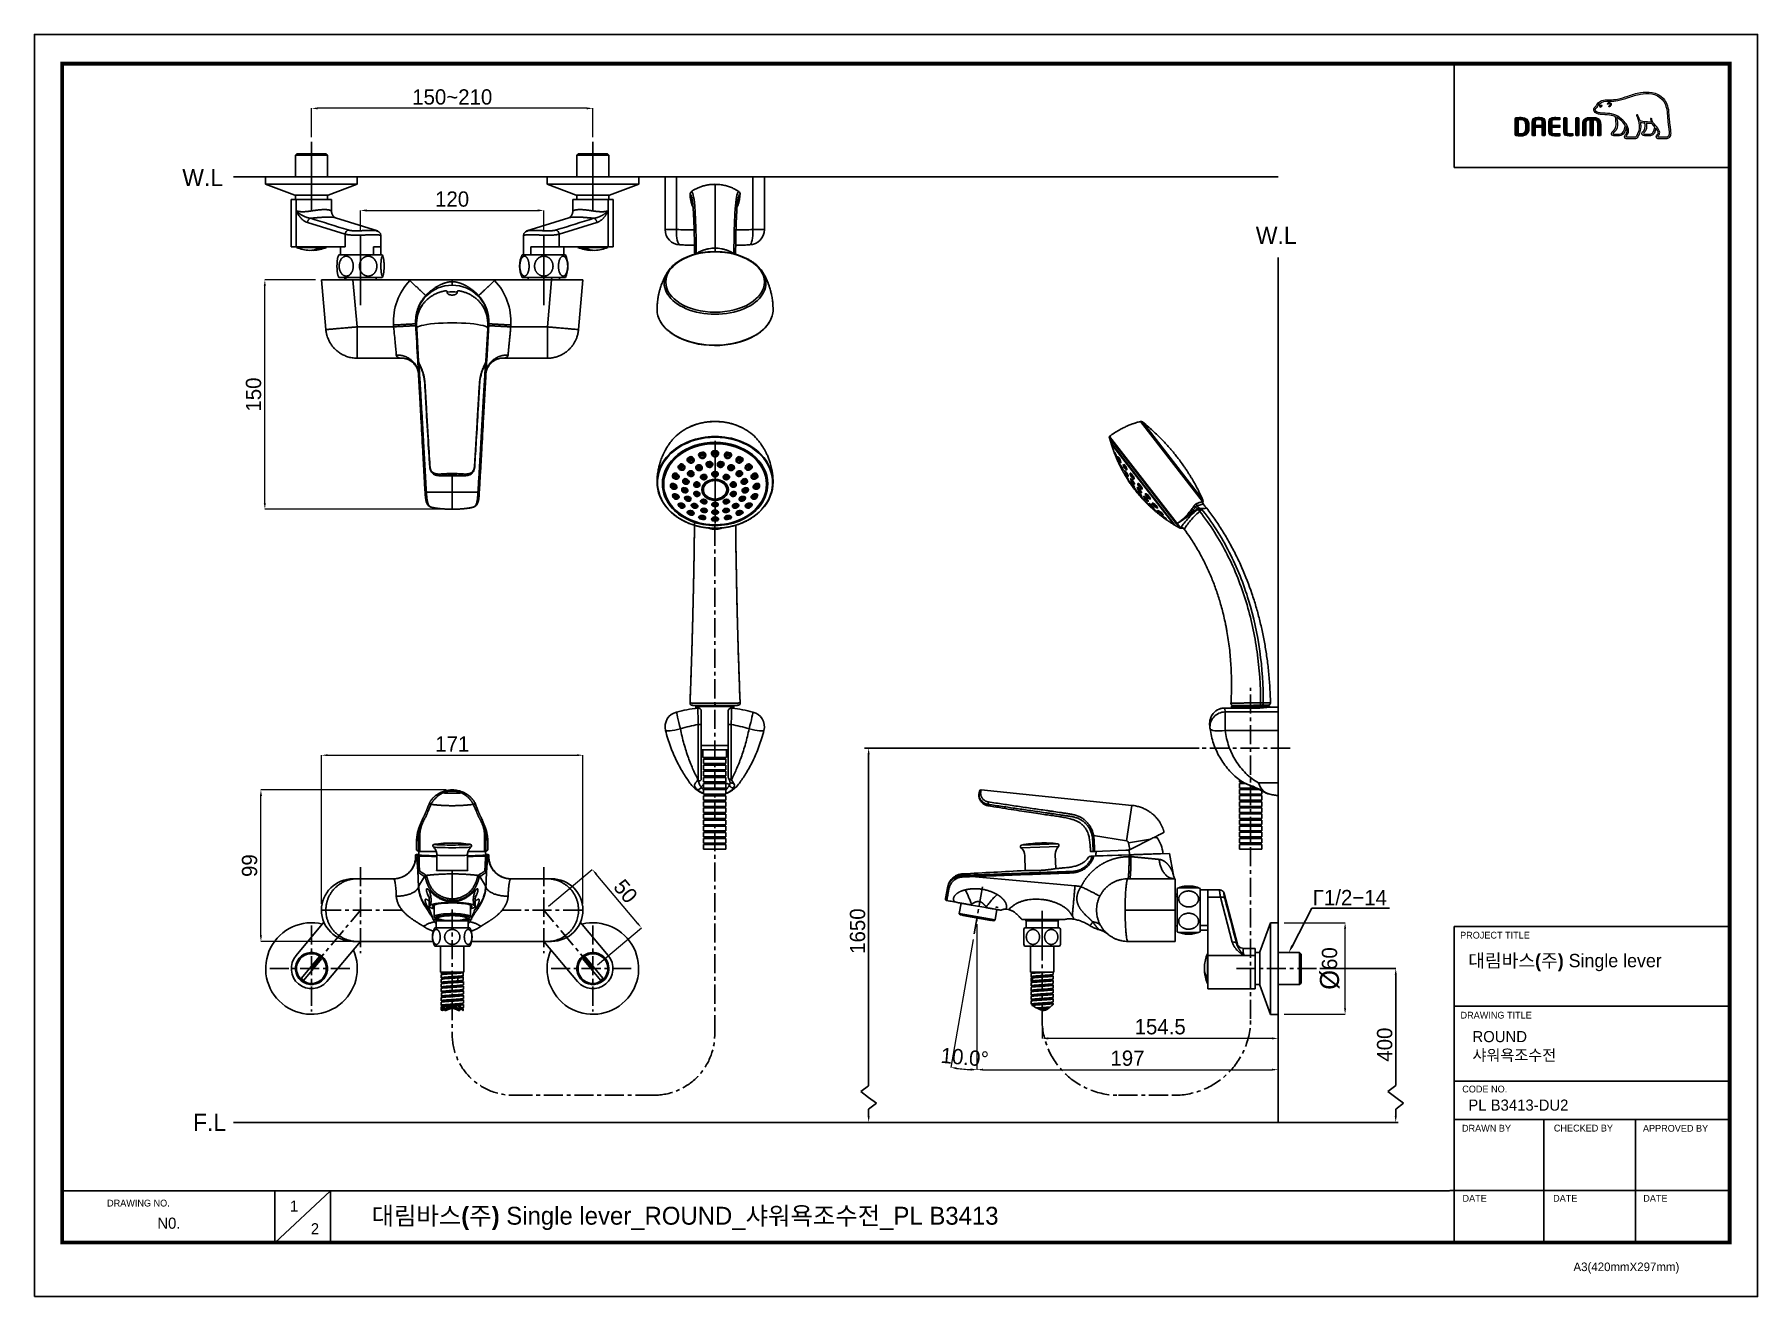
# Model space of a CAD drawing. Extents: x 0 to 1128, y 0 to 827.
import ezdxf
from ezdxf import colors
from ezdxf.entities.mleader import LeaderData, LeaderLine
from ezdxf.math import Vec2, Vec3

# ---------------------------------------------------------------- set-up
doc = ezdxf.new("R2010")
doc.units = 0
doc.header["$LTSCALE"] = 10
doc.header["$MEASUREMENT"] = 0
doc.header["$PDMODE"] = 3
doc.header["$PDSIZE"] = -10
doc.linetypes.add('CENTER', pattern=[2, 1.25, -0.25, 0.25, -0.25])
doc.linetypes.add('CENTER2', pattern=[28.575, 19.05, -3.175, 3.175, -3.175])
doc.layers.get('0').update_dxf_attribs({"linetype": 'CONTINUOUS'})
doc.layers.get('DEFPOINTS').update_dxf_attribs({"linetype": 'CONTINUOUS'})
doc.layers.add('1', color=7, linetype='CONTINUOUS')
for name, color, linetype, lineweight in [('Cneter', 1, 'CENTER2', 13), ('레이어 1', 7, 'CONTINUOUS', 0), ('치수선', 7, 'CONTINUOUS', 20)]:
    doc.layers.add(name, color=color, linetype=linetype, lineweight=lineweight)
doc.styles.add('Daelim Dimension', font='')
doc.styles.get("Standard").update_dxf_attribs({"font": 'SYMBOL'})
doc.styles.get('Daelim Dimension').set_extended_font_data('나눔고딕')
doc.dimstyles.new('DEFAULT', dxfattribs={"dimscale": 2, "dimtxt": 2, "dimasz": 2, "dimexe": 0, "dimexo": 2, "dimgap": 1, "dimtad": 1, "dimdec": 1, "dimzin": 9, "dimdsep": 46, "dimtxsty": 'Daelim Dimension', "dimcen": 0.5, "dimclrd": 252, "dimclre": 252, "dimclrt": 3, "dimadec": 1, "dimazin": 0, "dimtfac": 1, "dimtdec": 1, "dimtix": 1, "dimtmove": 0, "dimatfit": 3, "dimfxl": 1, "dimtolj": 1, "dimtzin": 1, "dimlwd": 9, "dimlwe": 9, "dimarcsym": 0})

msp = doc.modelspace()

# ---------------------------------------------------------------- texts
at = {"color": 5, "lineweight": -3, "ltscale": 40, "style": 'Daelim Dimension'}
for s, height, p in [('PROJECT TITLE', 4.453, (933.62, 234.51)), ('DRAWING TITLE', 4.453, (933.91, 182.11)), ('CODE NO.', 4.453, (935.02, 133.71)), ('DRAWN BY', 4.453, (934.85, 108.04)), ('CHECKED BY', 4.453, (995.01, 108.12)), ('APPROVED BY', 4.453, (1053.36, 107.97)), ('DRAWING NO.', 4.453, (47.56, 58.99)), ('DATE', 4.453, (935.2, 62.14)), ('DATE', 4.453, (994.54, 62.14)), ('DATE', 4.453, (1053.57, 62.14)), ('A3(420mmX297mm)', 5.6201, (1007.85, 16.66))]:
    msp.add_text(s, height=height, dxfattribs=at).set_placement(p)
at = {"color": 7, "lineweight": -3, "ltscale": 0.5, "char_height": 10, "attachment_point": 5, "rotation": 90, "style": 'Daelim Dimension'}
for s, insert in [('\\A1;1650', (539.06, 239.4)), ('\\A1;400', (884.24, 165.02))]:
    msp.add_mtext(s, dxfattribs=dict(at, insert=insert))
at = {"lineweight": -3, "attachment_point": 1, "style": 'Daelim Dimension'}
for s, insert, char_height, width in [('{\\fPretendard Variable SemiBold|b0|i0|c129|p2;\\C7;대림바스(주)} Single lever', (938.92, 224.46), 8.7291, 140.2959), (' ROUND\\P 샤워욕조수전 ', (939, 173.94), 7.287, 122.6352), ('PL B3413-DU2', (939, 129.06), 7.2871, 122.6352), ('1', (167.32, 62.9), 7.29, 10.17), ('N0. ', (80.45, 51.71), 7.287, 45.7148), ('2', (180.99, 48.05), 7.29, 10.17)]:
    msp.add_mtext(s, dxfattribs=dict(at, insert=insert, char_height=char_height, width=width))
at = {"color": 2, "lineweight": -3, "insert": (220.72, 58.8), "char_height": 11.7115, "width": 518.4179, "attachment_point": 1, "style": 'Daelim Dimension'}
msp.add_mtext('{\\fPretendard Variable SemiBold|b0|i0|c129|p2;대림바스(주)} Single lever_ROUND_샤워욕조수전_PL B3413', dxfattribs=at)
at = {"layer": '치수선', "lineweight": -3, "char_height": 11.25, "attachment_point": 3, "style": 'Daelim Dimension'}
for s, width, insert in [('W.L', 17.4109, (123.54, 738.68)), ('W.L', 17.4109, (826.57, 700.81)), ('F.L', 13.1642, (125.57, 119.71))]:
    msp.add_mtext_dynamic_manual_height_columns(s, width=width, gutter_width=12.5, heights=[0], dxfattribs=dict(at, insert=insert))

# ---------------------------------------------------------------- blocks, each defined once
blk = doc.blocks.new('*D0')
at = {"color": 5, "lineweight": 9, "ltscale": 0.5, "transparency": 16777216}
for p, q in [((181.5, 759.6), (181.5, 778.4)), ((361.7, 778.4), (185.5, 778.4)), ((365.7, 759.6), (365.7, 778.4))]:
    blk.add_line(p, q, dxfattribs=at)
at = {"color": 5, "ltscale": 0.5, "transparency": 16777216}
for points in [[(185.5, 779), (185.5, 777.7), (181.5, 778.4)], [(361.7, 779), (361.7, 777.7), (365.7, 778.4)]]:
    blk.add_solid(points, dxfattribs=at)
at = {"layer": 'DEFPOINTS', "color": 0, "ltscale": 0.5, "transparency": 16777216}
for p in [(181.5, 778.4), (181.5, 755.6), (365.7, 755.6)]:
    blk.add_point(p, dxfattribs=at)
at = {"color": 7, "lineweight": -3, "ltscale": 0.5, "transparency": 16777216, "insert": (273.6, 785.8), "char_height": 10, "attachment_point": 5, "style": 'Daelim Dimension'}
blk.add_mtext('\\A1;150~210', dxfattribs=at)
blk = doc.blocks.new('*D15')
at = {"color": 5, "lineweight": 9, "ltscale": 0.5, "transparency": 16777216}
for p, q in [((213.5, 698.9), (213.5, 711.5)), ((217.5, 711.5), (329.5, 711.5)), ((333.5, 698.9), (333.5, 711.5))]:
    blk.add_line(p, q, dxfattribs=at)
at = {"color": 5, "ltscale": 0.5, "transparency": 16777216}
for points in [[(217.5, 712.2), (217.5, 710.8), (213.5, 711.5)], [(329.5, 712.2), (329.5, 710.8), (333.5, 711.5)]]:
    blk.add_solid(points, dxfattribs=at)
at = {"layer": 'DEFPOINTS', "color": 0, "ltscale": 0.5, "transparency": 16777216}
for p in [(333.5, 711.5), (213.5, 694.9), (333.5, 694.9)]:
    blk.add_point(p, dxfattribs=at)
at = {"color": 7, "lineweight": -3, "ltscale": 0.5, "transparency": 16777216, "insert": (273.5, 718.9), "char_height": 10, "attachment_point": 5, "style": 'Daelim Dimension'}
blk.add_mtext('\\A1;120', dxfattribs=at)
blk = doc.blocks.new('*D16')
at = {"color": 5, "lineweight": 9, "ltscale": 0.5, "transparency": 16777216}
for p, q in [((336.6, 255.7), (365.3, 279.8)), ((394.9, 244.6), (367.9, 276.8)), ((368.7, 217.4), (397.5, 241.5))]:
    blk.add_line(p, q, dxfattribs=at)
at = {"color": 5, "ltscale": 0.5, "transparency": 16777216}
for points in [[(368.4, 277.2), (367.4, 276.3), (365.3, 279.8)], [(395.4, 245), (394.4, 244.2), (397.5, 241.5)]]:
    blk.add_solid(points, dxfattribs=at)
at = {"layer": 'DEFPOINTS', "color": 0, "ltscale": 0.5, "transparency": 16777216}
for p in [(365.3, 279.8), (333.5, 253.2), (365.7, 214.9)]:
    blk.add_point(p, dxfattribs=at)
at = {"color": 7, "lineweight": -3, "ltscale": 0.5, "transparency": 16777216, "insert": (387.1, 265.5), "char_height": 10, "attachment_point": 5, "rotation": 310, "style": 'Daelim Dimension'}
blk.add_mtext('\\A1;50', dxfattribs=at)
blk = doc.blocks.new('*D17')
at = {"color": 5, "lineweight": 9, "ltscale": 0.5, "transparency": 16777216}
for p, q in [((818.4, 244.9), (858.3, 244.9)), ((858.3, 188.9), (858.3, 240.9)), ((818.4, 184.9), (858.3, 184.9))]:
    blk.add_line(p, q, dxfattribs=at)
at = {"color": 5, "ltscale": 0.5, "transparency": 16777216}
for points in [[(857.6, 240.9), (859, 240.9), (858.3, 244.9)], [(857.6, 188.9), (859, 188.9), (858.3, 184.9)]]:
    blk.add_solid(points, dxfattribs=at)
at = {"layer": 'DEFPOINTS', "color": 0, "ltscale": 0.5, "transparency": 16777216}
for p in [(814.4, 244.9), (858.3, 244.9), (814.4, 184.9)]:
    blk.add_point(p, dxfattribs=at)
at = {"color": 7, "lineweight": -3, "ltscale": 0.5, "transparency": 16777216, "insert": (848.3, 214.9), "char_height": 10, "attachment_point": 5, "rotation": 90, "style": 'Daelim Dimension'}
blk.add_mtext('\\A1;{\\H1.25x;\\C256;Ø}60', dxfattribs=at)
blk = doc.blocks.new('*D18')
at = {"color": 5, "lineweight": 9, "ltscale": 0.5, "transparency": 16777216}
for p, q in [((659.9, 180.9), (659.9, 169.1)), ((814.4, 180.9), (814.4, 169.1)), ((810.4, 169.1), (663.9, 169.1))]:
    blk.add_line(p, q, dxfattribs=at)
at = {"color": 5, "ltscale": 0.5, "transparency": 16777216}
for points in [[(663.9, 169.8), (663.9, 168.4), (659.9, 169.1)], [(810.4, 169.8), (810.4, 168.4), (814.4, 169.1)]]:
    blk.add_solid(points, dxfattribs=at)
at = {"layer": 'DEFPOINTS', "color": 0, "ltscale": 0.5, "transparency": 16777216}
for p in [(659.9, 184.9), (814.4, 184.9), (659.9, 169.1)]:
    blk.add_point(p, dxfattribs=at)
at = {"color": 7, "lineweight": -3, "ltscale": 0.5, "transparency": 16777216, "insert": (737.2, 176.7), "char_height": 10, "attachment_point": 5, "style": 'Daelim Dimension'}
blk.add_mtext('\\A1;154.5', dxfattribs=at)
blk = doc.blocks.new('*D19')
at = {"color": 5, "lineweight": 9, "ltscale": 0.5, "transparency": 16777216}
for p, q in [((617.2, 243.9), (617.2, 148.6)), ((814.4, 180.9), (814.4, 148.6)), ((621.2, 148.6), (810.4, 148.6))]:
    blk.add_line(p, q, dxfattribs=at)
at = {"color": 5, "ltscale": 0.5, "transparency": 16777216}
for points in [[(621.2, 149.3), (621.2, 148), (617.2, 148.6)], [(810.4, 149.3), (810.4, 148), (814.4, 148.6)]]:
    blk.add_solid(points, dxfattribs=at)
at = {"layer": 'DEFPOINTS', "color": 0, "ltscale": 0.5, "transparency": 16777216}
for p in [(617.2, 247.9), (814.4, 184.9), (814.4, 148.6)]:
    blk.add_point(p, dxfattribs=at)
at = {"color": 7, "lineweight": -3, "ltscale": 0.5, "transparency": 16777216, "insert": (715.8, 156.1), "char_height": 10, "attachment_point": 5, "style": 'Daelim Dimension'}
blk.add_mtext('\\A1;197', dxfattribs=at)
blk = doc.blocks.new('*D20')
at = {"color": 5, "lineweight": 9, "ltscale": 0.5, "transparency": 16777216}
for p, q in [((617.2, 241.9), (617.2, 148.6)), ((614.7, 233.8), (600, 150.1))]:
    blk.add_line(p, q, dxfattribs=at)
blk.add_arc((617.2, 247.9), 99.3, 262.3082, 267.6918, dxfattribs=at)
at = {"color": 5, "ltscale": 0.5, "transparency": 16777216}
for points in [[(603.8, 148.9), (604, 150.2), (600, 150.1)], [(613.2, 149.4), (613.2, 148), (617.2, 148.6)]]:
    blk.add_solid(points, dxfattribs=at)
at = {"layer": 'DEFPOINTS', "color": 0, "ltscale": 0.5, "transparency": 16777216}
for p in [(620.8, 268.5), (615.4, 237.7), (617.2, 247.9), (617.2, 245.9), (605.7, 149.3)]:
    blk.add_point(p, dxfattribs=at)
at = {"color": 7, "lineweight": -3, "ltscale": 0.5, "transparency": 16777216, "insert": (609.2, 156.7), "char_height": 10, "attachment_point": 5, "rotation": 355, "style": 'Daelim Dimension'}
blk.add_mtext('\\A1;10.0°', dxfattribs=at)
blk = doc.blocks.new('*D21')
at = {"color": 5, "lineweight": 9, "ltscale": 0.5, "transparency": 16777216}
for p, q in [((269.6, 331.9), (148.3, 331.9)), ((148.3, 236.7), (148.3, 327.9)), ((209.6, 232.7), (148.3, 232.7))]:
    blk.add_line(p, q, dxfattribs=at)
at = {"color": 5, "ltscale": 0.5, "transparency": 16777216}
for points in [[(147.6, 327.9), (149, 327.9), (148.3, 331.9)], [(147.6, 236.7), (149, 236.7), (148.3, 232.7)]]:
    blk.add_solid(points, dxfattribs=at)
at = {"layer": 'DEFPOINTS', "color": 0, "ltscale": 0.5, "transparency": 16777216}
for p in [(148.3, 331.9), (273.6, 331.9), (213.6, 232.7)]:
    blk.add_point(p, dxfattribs=at)
at = {"color": 7, "lineweight": -3, "ltscale": 0.5, "transparency": 16777216, "insert": (140.9, 282.3), "char_height": 10, "attachment_point": 5, "rotation": 90, "style": 'Daelim Dimension'}
blk.add_mtext('\\A1;99', dxfattribs=at)
blk = doc.blocks.new('*D22')
at = {"color": 5, "lineweight": 9, "ltscale": 0.5, "transparency": 16777216}
for p, q in [((188, 257.2), (188, 354.6)), ((192, 354.6), (355.2, 354.6)), ((359.2, 257.2), (359.2, 354.6))]:
    blk.add_line(p, q, dxfattribs=at)
at = {"color": 5, "ltscale": 0.5, "transparency": 16777216}
for points in [[(192, 355.3), (192, 354), (188, 354.6)], [(355.2, 355.3), (355.2, 354), (359.2, 354.6)]]:
    blk.add_solid(points, dxfattribs=at)
at = {"layer": 'DEFPOINTS', "color": 0, "ltscale": 0.5, "transparency": 16777216}
for p in [(359.2, 354.6), (188, 253.2), (359.2, 253.2)]:
    blk.add_point(p, dxfattribs=at)
at = {"color": 7, "lineweight": -3, "ltscale": 0.5, "transparency": 16777216, "insert": (273.6, 362), "char_height": 10, "attachment_point": 5, "style": 'Daelim Dimension'}
blk.add_mtext('\\A1;171', dxfattribs=at)
blk = doc.blocks.new('*D23')
at = {"color": 5, "lineweight": 9, "ltscale": 0.5, "transparency": 16777216}
for p, q in [((184, 666.1), (150.9, 666.1)), ((150.9, 519.8), (150.9, 662.1)), ((269.6, 515.8), (150.9, 515.8))]:
    blk.add_line(p, q, dxfattribs=at)
at = {"color": 5, "ltscale": 0.5, "transparency": 16777216}
for points in [[(150.2, 662.1), (151.5, 662.1), (150.9, 666.1)], [(150.2, 519.8), (151.5, 519.8), (150.9, 515.8)]]:
    blk.add_solid(points, dxfattribs=at)
at = {"layer": 'DEFPOINTS', "color": 0, "ltscale": 0.5, "transparency": 16777216}
for p in [(150.9, 666.1), (188, 666.1), (273.6, 515.8)]:
    blk.add_point(p, dxfattribs=at)
at = {"color": 7, "lineweight": -3, "ltscale": 0.5, "transparency": 16777216, "insert": (143.5, 590.9), "char_height": 10, "attachment_point": 5, "rotation": 90, "style": 'Daelim Dimension'}
blk.add_mtext('\\A1;150', dxfattribs=at)

# ---------------------------------------------------------------- dimensions: what is measured, and where the dimension line sits
at = {"color": 5, "lineweight": -3, "ltscale": 0.5}
for base, p1, p2, text, picture, middle in [((181.46, 778.36), (365.68, 755.56), (181.46, 755.56), '150~210', '*D0', (273.57, 785.81)), ((359.16, 354.62), (187.97, 253.17), (359.16, 253.17), '171', '*D22', (273.57, 361.96)), ((814.45, 148.63), (617.22, 247.92), (814.45, 184.87), '197', '*D19', (715.83, 156.07)), ((659.87, 169.09), (814.45, 184.87), (659.87, 184.87), '154.5', '*D18', (737.16, 176.73))]:
    dim = msp.add_linear_dim(base=base, p1=p1, p2=p2, text=text, dimstyle='DEFAULT', override={"dimtxt": 5, "dimclrd": 5, "dimclre": 5, "dimclrt": 7}, dxfattribs=at)
    dim.commit()
    dim.dimension.update_dxf_attribs({"geometry": picture, "text_midpoint": middle})
dim = msp.add_linear_dim(base=(333.54, 711.49), p1=(213.54, 694.88), p2=(333.54, 694.88), dimstyle='DEFAULT', override={"dimtxt": 5, "dimclrd": 5, "dimclre": 5, "dimclrt": 7}, dxfattribs=at)
dim.commit()
dim.dimension.update_dxf_attribs({"geometry": '*D15', "text_midpoint": (273.54, 718.92)})
for base, p1, p2, text, picture, middle in [((150.88, 666.12), (273.57, 515.78), (187.97, 666.12), '150', '*D23', (143.45, 590.95)), ((148.31, 331.87), (213.6, 232.66), (273.57, 331.87), '99', '*D21', (140.87, 282.27)), ((858.31, 244.87), (814.45, 184.87), (814.45, 244.87), '{\\H1.25x;\\C256;Ø}<>', '*D17', (848.32, 214.87))]:
    dim = msp.add_linear_dim(base=base, p1=p1, p2=p2, angle=90, text=text, dimstyle='DEFAULT', override={"dimtxt": 5, "dimclrd": 5, "dimclre": 5, "dimclrt": 7}, dxfattribs=at)
    dim.commit()
    dim.dimension.update_dxf_attribs({"geometry": picture, "text_midpoint": middle})
dim = msp.add_aligned_dim(p1=(365.68, 214.87), p2=(333.54, 253.17), distance=-41.48, dimstyle='DEFAULT', override={"dimtxt": 5, "dimclrd": 5, "dimclre": 5, "dimclrt": 7}, dxfattribs=at)
dim.commit()
dim.dimension.update_dxf_attribs({"geometry": '*D16', "text_midpoint": (387.07, 265.45)})
dim = msp.add_angular_dim_2l(base=(605.69, 149.3), line1=((620.85, 268.49), (615.42, 237.71)), line2=((617.22, 247.92), (617.22, 245.87)), dimstyle='DEFAULT', override={"dimtxt": 5, "dimclrd": 5, "dimclre": 5, "dimclrt": 7}, dxfattribs=at)
dim.commit()
dim.dimension.update_dxf_attribs({"geometry": '*D20', "text_midpoint": (609.24, 156.66)})

# ---------------------------------------------------------------- hatches: boundary and pattern name
at = {"layer": '레이어 1'}
h = msp.add_hatch(color=5, dxfattribs=at)
h.dxf.hatch_style = 1
edge = h.paths.add_edge_path(flags=16)
edge.add_spline(control_points=[(1069.88, 759.99), (1069.38, 759.45), (1068.76, 759.44), (1068.73, 759.44), (1068.73, 759.44), (1063.75, 759.44), (1063.75, 759.44), (1063.57, 759.44), (1063.43, 759.49), (1063.33, 759.58), (1063.26, 759.65), (1063.22, 759.76), (1063.22, 759.9), (1063.22, 760.18), (1063.43, 760.44), (1063.65, 760.72), (1063.85, 760.98), (1064.04, 761.22), (1064.15, 761.53), (1064.42, 762.26), (1064.39, 763.04), (1064.07, 763.73), (1063.48, 764.98), (1062.6, 765.96), (1061.76, 766.91), (1061.76, 766.91), (1061.47, 767.23), (1061.47, 767.23), (1060.37, 768.46), (1059.23, 769.73), (1059.14, 771.45), (1059.12, 771.79), (1058.97, 771.99), (1058.75, 771.98), (1058.75, 771.98), (1058.42, 771.83), (1058.42, 771.83), (1058.33, 771.73), (1058.28, 771.59), (1058.28, 771.42), (1058.28, 771.42), (1058.28, 771.37), (1058.28, 771.37), (1058.33, 770.74), (1058.48, 770.13), (1058.74, 769.5), (1058.74, 769.5), (1058.76, 769.44), (1058.76, 769.44), (1058.76, 769.44), (1058.69, 769.43), (1058.69, 769.43), (1055.49, 769.31), (1052.36, 769.91), (1051.43, 770.13), (1050.86, 772.42), (1049.94, 773.94), (1049.9, 774.01), (1049.83, 774.12), (1049.71, 774.22), (1049.6, 774.25), (1049.6, 774.25), (1049.33, 774.21), (1049.3, 774.2), (1049.28, 774.17), (1049.23, 774.11), (1049.13, 773.97), (1049.13, 773.97), (1049.11, 773.85), (1049.11, 773.85), (1049.11, 773.85), (1049.2, 773.55), (1049.2, 773.55), (1049.27, 773.43), (1050.91, 770.55), (1050.91, 766.74), (1050.91, 764.39), (1050.29, 762.17), (1049.08, 760.14), (1048.78, 759.66), (1048.4, 759.44), (1047.83, 759.44), (1047.83, 759.44), (1042.91, 759.44), (1042.91, 759.44), (1042.75, 759.44), (1042.41, 759.56), (1042.41, 759.91), (1042.41, 760.11), (1042.59, 760.43), (1042.9, 760.77), (1044.94, 763.05), (1043.76, 766.61), (1041.8, 768.96), (1039.9, 771.22), (1036.8, 774.07), (1032.83, 774.78), (1031.42, 775.02), (1029.1, 775.16), (1027.23, 775.27), (1027.23, 775.27), (1025.34, 775.38), (1025.34, 775.38), (1024.37, 775.46), (1022.77, 776.05), (1022.28, 776.98), (1022.08, 777.36), (1022.1, 777.75), (1022.36, 778.2), (1022.52, 778.47), (1022.74, 778.7), (1023.02, 778.98), (1023.34, 779.29), (1023.65, 779.62), (1023.9, 780.05), (1023.9, 780.05), (1023.98, 780.18), (1023.98, 780.18), (1024.92, 782), (1026.88, 782.96), (1029.79, 783.03), (1029.79, 783.03), (1031.43, 783.05), (1031.43, 783.05), (1033.23, 783.06), (1035.28, 783.07), (1036.96, 783.43), (1039.32, 783.94), (1041.68, 784.75), (1043.77, 785.46), (1043.77, 785.46), (1043.84, 785.48), (1043.84, 785.48), (1046.42, 786.37), (1049.09, 787.28), (1051.82, 787.72), (1056.19, 788.45), (1062.2, 788.42), (1065.97, 784.18), (1067.72, 782.22), (1068.79, 779.52), (1069.16, 776.16), (1069.16, 776.16), (1069.15, 776.17), (1069.14, 776.18), (1069.17, 776.12), (1069.19, 775.74), (1069.35, 773.6), (1069.4, 772.57), (1069.44, 771.51), (1069.71, 769.53), (1069.71, 769.53), (1070.47, 762.93), (1070.47, 762.93), (1070.47, 762.93), (1070.52, 762.13), (1070.52, 762.13), (1070.52, 761.19), (1070.3, 760.47), (1069.88, 759.99)], knot_values=[0, 0, 0, 0, 1, 1, 1, 2, 2, 2, 3, 3, 3, 4, 4, 4, 5, 5, 5, 6, 6, 6, 7, 7, 7, 8, 8, 8, 9, 9, 9, 10, 10, 10, 11, 11, 11, 12, 12, 12, 13, 13, 13, 14, 14, 14, 15, 15, 15, 16, 16, 16, 17, 17, 17, 18, 18, 18, 19, 19, 19, 20, 20, 20, 21, 21, 21, 22, 22, 22, 23, 23, 23, 24, 24, 24, 25, 25, 25, 26, 26, 26, 27, 27, 27, 28, 28, 28, 29, 29, 29, 30, 30, 30, 31, 31, 31, 32, 32, 32, 33, 33, 33, 34, 34, 34, 35, 35, 35, 36, 36, 36, 37, 37, 37, 38, 38, 38, 39, 39, 39, 40, 40, 40, 41, 41, 41, 42, 42, 42, 43, 43, 43, 44, 44, 44, 45, 45, 45, 46, 46, 46, 47, 47, 47, 48, 48, 48, 49, 49, 49, 50, 50, 50, 51, 51, 51, 52, 52, 52, 53, 53, 53, 53], degree=3, periodic=0)
edge = h.paths.add_edge_path(flags=16)
edge.add_spline(control_points=[(1058.35, 761.42), (1058.35, 761.42), (1054.29, 761.42), (1054.29, 761.42), (1053.98, 761.42), (1053.75, 761.66), (1053.75, 761.97), (1053.75, 762.18), (1053.93, 762.45), (1054.11, 762.64), (1054.94, 763.43), (1055.78, 764.52), (1055.78, 766.59), (1055.78, 766.59), (1055.73, 767.53), (1055.73, 767.54), (1055.73, 767.54), (1055.58, 768.45), (1055.58, 768.45), (1055.58, 768.45), (1055.57, 768.51), (1055.57, 768.51), (1055.57, 768.51), (1055.63, 768.5), (1055.63, 768.5), (1056.39, 768.45), (1057.86, 768.37), (1059.27, 768.43), (1059.63, 767.86), (1060.21, 767.13), (1061.05, 766.16), (1061.01, 765.67), (1060.61, 761.42), (1058.35, 761.42)], knot_values=[0, 0, 0, 0, 1, 1, 1, 2, 2, 2, 3, 3, 3, 4, 4, 4, 5, 5, 5, 6, 6, 6, 7, 7, 7, 8, 8, 8, 9, 9, 9, 10, 10, 10, 11, 11, 11, 11], degree=3, periodic=0)
edge = h.paths.add_edge_path(flags=16)
edge.add_spline(control_points=[(1037.94, 761.42), (1037.94, 761.42), (1034.37, 761.42), (1034.37, 761.42), (1034.11, 761.42), (1033.82, 761.64), (1033.82, 761.97), (1033.82, 762.16), (1033.98, 762.41), (1034.29, 762.65), (1035.19, 763.37), (1036.56, 764.46), (1036.71, 767.47), (1036.71, 767.47), (1036.73, 768.29), (1036.73, 768.29), (1036.73, 769.57), (1036.43, 771.11), (1036.16, 772.49), (1036.16, 772.49), (1036.11, 772.63), (1036.11, 772.63), (1036.11, 772.63), (1036.23, 772.54), (1036.23, 772.54), (1036.76, 772.22), (1039.68, 770.24), (1041.75, 767.32), (1041.57, 765.94), (1040.79, 761.42), (1037.94, 761.42)], knot_values=[0, 0, 0, 0, 1, 1, 1, 2, 2, 2, 3, 3, 3, 4, 4, 4, 5, 5, 5, 6, 6, 6, 7, 7, 7, 8, 8, 8, 9, 9, 9, 10, 10, 10, 10], degree=3, periodic=0)
edge = h.paths.add_edge_path()
edge.add_spline(control_points=[(1071.48, 763.03), (1071.48, 763.04), (1070.72, 769.67), (1070.72, 769.67), (1070.44, 771.65), (1070.4, 772.71), (1070.37, 773.64), (1070.37, 773.64), (1070.18, 776.26), (1070.18, 776.26), (1069.78, 779.84), (1068.62, 782.74), (1066.73, 784.85), (1062.65, 789.44), (1056.28, 789.48), (1051.66, 788.72), (1048.82, 788.25), (1046.11, 787.33), (1043.48, 786.43), (1043.48, 786.43), (1043.4, 786.4), (1043.4, 786.4), (1041.35, 785.7), (1039.02, 784.9), (1036.74, 784.42), (1035.17, 784.08), (1033.21, 784.07), (1031.47, 784.06), (1031.47, 784.06), (1029.76, 784.04), (1029.76, 784.04), (1026.46, 783.96), (1024.21, 782.81), (1023.07, 780.64), (1023.07, 780.64), (1023.02, 780.55), (1023.02, 780.55), (1022.84, 780.22), (1022.56, 779.94), (1022.31, 779.69), (1022.03, 779.41), (1021.72, 779.1), (1021.49, 778.7), (1021.25, 778.3), (1021.13, 777.89), (1021.13, 777.49), (1021.13, 777.15), (1021.21, 776.82), (1021.38, 776.51), (1022.09, 775.18), (1024.09, 774.47), (1025.28, 774.38), (1025.28, 774.38), (1027.04, 774.27), (1027.08, 774.27), (1028.84, 774.17), (1031.24, 774.03), (1032.65, 773.78), (1033.47, 773.64), (1034.4, 773.34), (1035.26, 772.94), (1035.33, 772.71), (1035.77, 770.73), (1035.77, 768.29), (1035.77, 768.29), (1035.75, 767.51), (1035.75, 767.51), (1035.62, 764.94), (1034.5, 764.04), (1033.68, 763.38), (1033.6, 763.32), (1032.86, 762.71), (1032.81, 761.98), (1032.77, 761.56), (1032.89, 761.19), (1033.14, 760.91), (1033.42, 760.62), (1033.83, 760.47), (1034.37, 760.47), (1034.37, 760.47), (1037.94, 760.47), (1037.94, 760.47), (1040.62, 760.47), (1041.94, 763.35), (1042.34, 766.04), (1042.34, 766.04), (1042.35, 766.42), (1042.35, 766.42), (1042.35, 766.42), (1042.46, 766.23), (1042.46, 766.23), (1042.8, 765.47), (1043.01, 764.56), (1043.01, 763.87), (1043.01, 762.91), (1042.71, 762.07), (1042.14, 761.44), (1042, 761.3), (1041.28, 760.56), (1041.28, 759.82), (1041.28, 759.82), (1041.29, 759.7), (1041.29, 759.7), (1041.39, 758.82), (1042.1, 758.43), (1042.76, 758.43), (1042.76, 758.43), (1047.83, 758.43), (1047.83, 758.43), (1048.75, 758.43), (1049.48, 758.84), (1049.94, 759.62), (1051.24, 761.77), (1051.89, 764.09), (1051.89, 766.54), (1051.89, 767.3), (1051.82, 768.12), (1051.68, 768.96), (1051.68, 768.96), (1051.66, 769.03), (1051.66, 769.03), (1051.66, 769.03), (1051.73, 769.02), (1051.73, 769.02), (1052.34, 768.9), (1053.32, 768.73), (1054.54, 768.6), (1054.54, 768.6), (1054.57, 768.59), (1054.57, 768.59), (1054.57, 768.59), (1054.74, 767.66), (1054.74, 767.66), (1054.74, 767.66), (1054.77, 767.44), (1054.77, 767.44), (1054.77, 767.44), (1054.82, 766.62), (1054.82, 766.62), (1054.82, 764.64), (1053.92, 763.78), (1053.44, 763.32), (1053.44, 763.32), (1052.76, 762.63), (1052.69, 762.03), (1052.69, 762.03), (1052.67, 761.84), (1052.67, 761.84), (1052.67, 761.65), (1052.72, 761.27), (1053.05, 760.93), (1053.34, 760.62), (1053.8, 760.47), (1054.4, 760.47), (1054.4, 760.47), (1058.35, 760.47), (1058.35, 760.47), (1060.75, 760.47), (1061.48, 763.52), (1061.77, 765.23), (1061.77, 765.23), (1061.78, 765.41), (1061.78, 765.41), (1061.78, 765.41), (1061.88, 765.28), (1061.88, 765.28), (1062.43, 764.57), (1062.91, 763.79), (1063.15, 763.3), (1063.27, 763.04), (1063.34, 762.76), (1063.34, 762.48), (1063.34, 762.48), (1063.25, 761.91), (1063.25, 761.91), (1063.16, 761.6), (1062.94, 761.31), (1062.74, 761.03), (1062.43, 760.64), (1062.12, 760.23), (1062.12, 759.73), (1062.12, 759.73), (1062.15, 759.46), (1062.15, 759.46), (1062.29, 758.8), (1062.83, 758.43), (1063.65, 758.43), (1063.65, 758.43), (1068.73, 758.43), (1068.73, 758.43), (1068.84, 758.43), (1069.84, 758.46), (1070.61, 759.3), (1071.23, 759.97), (1071.54, 760.89), (1071.54, 762.12), (1071.54, 762.12), (1071.48, 763.03), (1071.48, 763.03)], knot_values=[0, 0, 0, 0, 1, 1, 1, 2, 2, 2, 3, 3, 3, 4, 4, 4, 5, 5, 5, 6, 6, 6, 7, 7, 7, 8, 8, 8, 9, 9, 9, 10, 10, 10, 11, 11, 11, 12, 12, 12, 13, 13, 13, 14, 14, 14, 15, 15, 15, 16, 16, 16, 17, 17, 17, 18, 18, 18, 19, 19, 19, 20, 20, 20, 21, 21, 21, 22, 22, 22, 23, 23, 23, 24, 24, 24, 25, 25, 25, 26, 26, 26, 27, 27, 27, 28, 28, 28, 29, 29, 29, 30, 30, 30, 31, 31, 31, 32, 32, 32, 33, 33, 33, 34, 34, 34, 35, 35, 35, 36, 36, 36, 37, 37, 37, 38, 38, 38, 39, 39, 39, 40, 40, 40, 41, 41, 41, 42, 42, 42, 43, 43, 43, 44, 44, 44, 45, 45, 45, 46, 46, 46, 47, 47, 47, 48, 48, 48, 49, 49, 49, 50, 50, 50, 51, 51, 51, 52, 52, 52, 53, 53, 53, 54, 54, 54, 55, 55, 55, 56, 56, 56, 57, 57, 57, 58, 58, 58, 59, 59, 59, 60, 60, 60, 61, 61, 61, 62, 62, 62, 63, 63, 63, 64, 64, 64, 65, 65, 65, 66, 66, 66, 66], degree=3, periodic=0)
edge = h.paths.add_edge_path(flags=0)
edge.add_spline(control_points=[(1025.19, 780.17), (1025.19, 780.17), (1025.93, 780.51), (1026.85, 780.15), (1026.85, 780.15), (1026.96, 780.11), (1026.81, 779.9), (1026.37, 779.3), (1025.93, 779.17), (1025.93, 779.17), (1025.93, 779.17), (1025.61, 779.06), (1025.43, 779.27), (1025.07, 779.7), (1025.06, 779.94), (1025.06, 779.94), (1025.06, 779.94), (1025.02, 780.13), (1025.19, 780.17)], knot_values=[0, 0, 0, 0, 1, 1, 1, 2, 2, 2, 3, 3, 3, 4, 4, 4, 5, 5, 5, 6, 6, 6, 6], degree=3, periodic=0)
edge = h.paths.add_edge_path(flags=0)
edge.add_spline(control_points=[(1030.07, 781.53), (1029.96, 781.41), (1029.95, 781.21), (1030.07, 781.1), (1030.18, 781), (1030.38, 781.03), (1030.49, 781.15), (1030.55, 781.21), (1031.16, 781.93), (1031.68, 781.56), (1031.87, 781.43), (1031.95, 781.23), (1031.92, 780.98), (1031.88, 780.57), (1031.53, 780.12), (1031.28, 779.96), (1031.15, 779.88), (1031.05, 779.7), (1031.12, 779.55), (1031.18, 779.41), (1031.37, 779.37), (1031.51, 779.43), (1031.95, 779.64), (1032.5, 780.34), (1032.58, 781), (1032.63, 781.45), (1032.43, 781.82), (1032.06, 782.07), (1031.28, 782.63), (1030.4, 781.89), (1030.07, 781.53)], knot_values=[0, 0, 0, 0, 1, 1, 1, 2, 2, 2, 3, 3, 3, 4, 4, 4, 5, 5, 5, 6, 6, 6, 7, 7, 7, 8, 8, 8, 9, 9, 9, 10, 10, 10, 10], degree=3, periodic=0)
edge = h.paths.add_edge_path(flags=0)
edge.add_spline(control_points=[(1029.97, 780.99), (1029.97, 780.99), (1029.97, 780.99), (1029.97, 780.99), (1029.97, 780.99), (1029.97, 780.99), (1029.97, 780.99)], knot_values=[0, 0, 0, 0, 1, 1, 1, 2, 2, 2, 2], degree=3, periodic=0)
h = msp.add_hatch(color=5, dxfattribs=at)
h.dxf.hatch_style = 2
edge = h.paths.add_edge_path()
edge.add_spline(control_points=[(1025.25, 779.39), (1025.43, 779.17), (1025.75, 779.28), (1025.75, 779.28), (1025.75, 779.28), (1026.19, 779.41), (1026.64, 780.01)], knot_values=[2, 2, 2, 2, 3, 3, 3, 4, 4, 4, 4], degree=3, periodic=0)
edge.add_spline(control_points=[(1026.64, 780.01), (1026.78, 780.22), (1026.67, 780.27), (1026.67, 780.27)], knot_values=[1.00001, 1.00001, 1.00001, 1.00001, 2, 2, 2, 2], degree=3, periodic=0)
edge.add_spline(control_points=[(1026.67, 780.27), (1026.61, 780.29), (1026.56, 780.31), (1026.5, 780.33)], knot_values=[0.9374913, 0.9374913, 0.9374913, 0.9374913, 1, 1, 1, 1], degree=3, periodic=0)
edge.add_spline(control_points=[(1026.5, 780.33), (1026.39, 780.36), (1026.28, 780.38), (1026.18, 780.4)], knot_values=[0.8124938, 0.8124938, 0.8124938, 0.8124938, 0.9374913, 0.9374913, 0.9374913, 0.9374913], degree=3, periodic=0)
edge.add_spline(control_points=[(1026.18, 780.4), (1026.08, 780.42), (1025.98, 780.43), (1025.88, 780.43)], knot_values=[0.6874962, 0.6874962, 0.6874962, 0.6874962, 0.8124938, 0.8124938, 0.8124938, 0.8124938], degree=3, periodic=0)
edge.add_spline(control_points=[(1025.88, 780.43), (1025.79, 780.43), (1025.7, 780.43), (1025.62, 780.42)], knot_values=[0.5624988, 0.5624988, 0.5624988, 0.5624988, 0.6874962, 0.6874962, 0.6874962, 0.6874962], degree=3, periodic=0)
edge.add_spline(control_points=[(1025.62, 780.42), (1025.5, 780.41), (1025.39, 780.39), (1025.3, 780.37)], knot_values=[0.3750025, 0.3750025, 0.3750025, 0.3750025, 0.5624988, 0.5624988, 0.5624988, 0.5624988], degree=3, periodic=0)
edge.add_spline(control_points=[(1025.3, 780.37), (1025.18, 780.35), (1025.09, 780.32), (1025.05, 780.3)], knot_values=[0.1250075, 0.1250075, 0.1250075, 0.1250075, 0.3750025, 0.3750025, 0.3750025, 0.3750025], degree=3, periodic=0)
edge.add_spline(control_points=[(1025.05, 780.3), (1025.03, 780.29), (1025.02, 780.29), (1025.02, 780.29)], knot_values=[0, 0, 0, 0, 0.1250075, 0.1250075, 0.1250075, 0.1250075], degree=3, periodic=0)
edge.add_spline(control_points=[(1025.02, 780.29), (1024.85, 780.24), (1024.88, 780.06), (1024.88, 780.06), (1024.88, 780.06), (1024.89, 779.81), (1025.25, 779.39)], knot_values=[4, 4, 4, 4, 5, 5, 5, 6, 6, 6, 6], degree=3, periodic=0)
h = msp.add_hatch(color=5, dxfattribs=at)
h.dxf.hatch_style = 2
edge = h.paths.add_edge_path()
edge.add_spline(control_points=[(1030.07, 781.53), (1029.96, 781.41), (1029.95, 781.21), (1030.07, 781.1), (1030.18, 781), (1030.38, 781.03), (1030.49, 781.15), (1030.55, 781.21), (1031.16, 781.93), (1031.68, 781.56), (1031.87, 781.43), (1031.95, 781.23), (1031.92, 780.98), (1031.88, 780.57), (1031.53, 780.12), (1031.28, 779.96), (1031.15, 779.88), (1031.05, 779.7), (1031.12, 779.55), (1031.18, 779.41), (1031.37, 779.37), (1031.51, 779.43), (1031.95, 779.64), (1032.5, 780.34), (1032.58, 781), (1032.63, 781.45), (1032.43, 781.82), (1032.06, 782.07), (1031.28, 782.63), (1030.4, 781.89), (1030.07, 781.53)], knot_values=[0, 0, 0, 0, 1, 1, 1, 2, 2, 2, 3, 3, 3, 4, 4, 4, 5, 5, 5, 6, 6, 6, 7, 7, 7, 8, 8, 8, 9, 9, 9, 10, 10, 10, 10], degree=3, periodic=0)
h = msp.add_hatch(color=5, dxfattribs=at)
h.dxf.hatch_style = 2
edge = h.paths.add_edge_path()
edge.add_spline(control_points=[(976.74, 765.29), (976.74, 762.98), (975.68, 761.85), (973.5, 761.85), (973.5, 761.85), (972.01, 761.88), (971.63, 761.88), (971.63, 761.88), (971.63, 770.77), (971.63, 770.77), (972.4, 770.85), (973.49, 770.86), (973.5, 770.86), (975.74, 770.86), (976.74, 769.8), (976.74, 767.42), (976.74, 767.42), (976.74, 765.29), (976.74, 765.29)], knot_values=[0, 0, 0, 0, 1, 1, 1, 2, 2, 2, 3, 3, 3, 4, 4, 4, 5, 5, 5, 6, 6, 6, 6], degree=3, periodic=0)
edge = h.paths.add_edge_path()
edge.add_spline(control_points=[(973.5, 772.53), (972.3, 772.53), (970.73, 772.45), (970.21, 772.37), (969.89, 772.32), (969.69, 772.08), (969.69, 771.76), (969.69, 771.76), (969.69, 760.95), (969.69, 760.95), (969.69, 760.62), (969.9, 760.38), (970.23, 760.34), (970.72, 760.26), (972.28, 760.18), (973.5, 760.18), (976.88, 760.18), (978.66, 761.95), (978.66, 765.29), (978.66, 765.29), (978.66, 767.42), (978.66, 767.42), (978.66, 770.76), (976.88, 772.53), (973.5, 772.53)], knot_values=[0, 0, 0, 0, 1, 1, 1, 2, 2, 2, 3, 3, 3, 4, 4, 4, 5, 5, 5, 6, 6, 6, 7, 7, 7, 8, 8, 8, 8], degree=3, periodic=0)
h = msp.add_hatch(color=5, dxfattribs=at)
h.dxf.hatch_style = 2
edge = h.paths.add_edge_path()
edge.add_spline(control_points=[(987.36, 767.43), (987.36, 767.43), (982.81, 767.43), (982.81, 767.43), (982.81, 767.6), (982.81, 769.05), (982.81, 769.05), (982.81, 770.57), (983.26, 770.82), (984.61, 770.82), (984.61, 770.82), (985.55, 770.82), (985.55, 770.82), (986.91, 770.82), (987.36, 770.57), (987.36, 769.05), (987.36, 769.05), (987.36, 767.6), (987.36, 767.43)], knot_values=[0, 0, 0, 0, 1, 1, 1, 2, 2, 2, 3, 3, 3, 4, 4, 4, 5, 5, 5, 6, 6, 6, 6], degree=3, periodic=0)
edge = h.paths.add_edge_path()
edge.add_spline(control_points=[(985.55, 772.53), (985.55, 772.53), (984.61, 772.53), (984.61, 772.53), (982.03, 772.53), (980.89, 771.46), (980.89, 769.05), (980.89, 769.05), (980.89, 760.83), (980.89, 760.83), (980.89, 760.54), (981.12, 760.29), (981.4, 760.29), (981.4, 760.29), (982.3, 760.29), (982.3, 760.29), (982.62, 760.29), (982.81, 760.56), (982.81, 760.83), (982.81, 760.83), (982.81, 765.55), (982.81, 765.74), (982.81, 765.74), (987.36, 765.74), (987.36, 765.74), (987.36, 765.55), (987.36, 760.83), (987.36, 760.83), (987.36, 760.53), (987.59, 760.29), (987.87, 760.29), (987.87, 760.29), (988.76, 760.29), (988.76, 760.29), (989.07, 760.29), (989.28, 760.57), (989.28, 760.83), (989.28, 760.83), (989.28, 769.05), (989.28, 769.05), (989.28, 771.46), (988.13, 772.53), (985.55, 772.53)], knot_values=[0, 0, 0, 0, 1, 1, 1, 2, 2, 2, 3, 3, 3, 4, 4, 4, 5, 5, 5, 6, 6, 6, 7, 7, 7, 8, 8, 8, 9, 9, 9, 10, 10, 10, 11, 11, 11, 12, 12, 12, 13, 13, 13, 14, 14, 14, 14], degree=3, periodic=0)
h = msp.add_hatch(color=5, dxfattribs=at)
h.dxf.hatch_style = 2
edge = h.paths.add_edge_path()
edge.add_spline(control_points=[(991.73, 769.38), (991.73, 769.38), (991.73, 763.33), (991.73, 763.33), (991.73, 761.21), (992.94, 760.18), (995.43, 760.18), (996.53, 760.18), (998.02, 760.2), (998.62, 760.26), (998.61, 760.26), (998.91, 760.29), (998.91, 760.29), (998.91, 760.29), (998.99, 760.3), (998.99, 760.3), (998.99, 760.3), (998.99, 761.92), (998.99, 761.92), (998.99, 761.92), (995.44, 761.92), (995.44, 761.92), (993.66, 761.92), (993.66, 762.42), (993.66, 763.33), (993.66, 763.33), (993.66, 765.57), (993.66, 765.75), (993.84, 765.75), (998.44, 765.75), (998.44, 765.75), (998.74, 765.75), (998.98, 765.99), (998.98, 766.28), (998.98, 766.28), (998.98, 766.88), (998.98, 766.88), (998.98, 767.18), (998.74, 767.42), (998.44, 767.42), (998.44, 767.42), (993.84, 767.42), (993.66, 767.42), (993.66, 767.59), (993.66, 769.38), (993.66, 769.38), (993.66, 770.29), (993.66, 770.79), (995.44, 770.79), (995.44, 770.79), (998.99, 770.78), (998.99, 770.78), (998.99, 770.78), (998.99, 772.39), (998.99, 772.39), (998.99, 772.39), (998.62, 772.43), (998.62, 772.43), (997.92, 772.49), (996.31, 772.53), (995.43, 772.53), (992.94, 772.53), (991.73, 771.5), (991.73, 769.38)], knot_values=[0, 0, 0, 0, 1, 1, 1, 2, 2, 2, 3, 3, 3, 4, 4, 4, 5, 5, 5, 6, 6, 6, 7, 7, 7, 8, 8, 8, 9, 9, 9, 10, 10, 10, 11, 11, 11, 12, 12, 12, 13, 13, 13, 14, 14, 14, 15, 15, 15, 16, 16, 16, 17, 17, 17, 18, 18, 18, 19, 19, 19, 20, 20, 20, 21, 21, 21, 21], degree=3, periodic=0)
h = msp.add_hatch(color=5, dxfattribs=at)
h.dxf.hatch_style = 2
edge = h.paths.add_edge_path()
edge.add_spline(control_points=[(1002.08, 772.42), (1001.78, 772.42), (1001.53, 772.17), (1001.53, 771.88), (1001.53, 771.88), (1001.53, 763.33), (1001.53, 763.33), (1001.53, 760.54), (1003.43, 760.18), (1005.09, 760.18), (1006.31, 760.18), (1006.62, 760.24), (1006.98, 760.3), (1006.98, 760.3), (1007.19, 760.33), (1007.19, 760.33), (1007.18, 760.33), (1007.47, 760.36), (1007.47, 760.36), (1007.47, 760.36), (1007.55, 760.37), (1007.55, 760.37), (1007.55, 760.37), (1007.55, 761.92), (1007.55, 761.92), (1007.55, 761.92), (1005.11, 761.92), (1005.11, 761.92), (1003.46, 761.92), (1003.46, 762.54), (1003.46, 763.14), (1003.46, 763.14), (1003.46, 771.88), (1003.46, 771.88), (1003.46, 772.17), (1003.21, 772.42), (1002.91, 772.42), (1002.91, 772.42), (1002.08, 772.42), (1002.08, 772.42)], knot_values=[0, 0, 0, 0, 1, 1, 1, 2, 2, 2, 3, 3, 3, 4, 4, 4, 5, 5, 5, 6, 6, 6, 7, 7, 7, 8, 8, 8, 9, 9, 9, 10, 10, 10, 11, 11, 11, 12, 12, 12, 13, 13, 13, 13], degree=3, periodic=0)
h = msp.add_hatch(color=5, dxfattribs=at)
h.dxf.hatch_style = 2
edge = h.paths.add_edge_path()
edge.add_spline(control_points=[(1009.93, 772.42), (1009.61, 772.42), (1009.42, 772.15), (1009.42, 771.9), (1009.42, 771.9), (1009.42, 760.83), (1009.42, 760.83), (1009.42, 760.53), (1009.65, 760.29), (1009.93, 760.29), (1009.93, 760.29), (1010.83, 760.29), (1010.83, 760.29), (1011.15, 760.29), (1011.35, 760.56), (1011.35, 760.83), (1011.35, 760.83), (1011.35, 771.9), (1011.35, 771.9), (1011.35, 772.19), (1011.12, 772.42), (1010.83, 772.42), (1010.83, 772.42), (1009.93, 772.42), (1009.93, 772.42)], knot_values=[0, 0, 0, 0, 1, 1, 1, 2, 2, 2, 3, 3, 3, 4, 4, 4, 5, 5, 5, 6, 6, 6, 7, 7, 7, 8, 8, 8, 8], degree=3, periodic=0)
h = msp.add_hatch(color=5, dxfattribs=at)
h.dxf.hatch_style = 2
edge = h.paths.add_edge_path()
edge.add_spline(control_points=[(1013.93, 767.64), (1013.93, 767.64), (1013.93, 760.83), (1013.93, 760.83), (1013.93, 760.53), (1014.17, 760.29), (1014.45, 760.29), (1014.45, 760.29), (1015.36, 760.29), (1015.36, 760.29), (1015.68, 760.29), (1015.88, 760.56), (1015.88, 760.83), (1015.88, 760.83), (1015.88, 767.47), (1015.88, 767.47), (1015.88, 770.4), (1016.37, 770.69), (1018.85, 770.69), (1018.85, 770.51), (1018.85, 760.83), (1018.85, 760.83), (1018.85, 760.52), (1019.07, 760.29), (1019.36, 760.29), (1019.36, 760.29), (1020.26, 760.29), (1020.26, 760.29), (1020.58, 760.29), (1020.77, 760.56), (1020.77, 760.83), (1020.77, 760.83), (1020.77, 770.48), (1020.77, 770.67), (1021.93, 770.67), (1022.74, 770.57), (1023.18, 770.13), (1023.65, 769.67), (1023.74, 768.8), (1023.74, 767.47), (1023.74, 767.47), (1023.74, 760.83), (1023.74, 760.83), (1023.74, 760.54), (1023.98, 760.29), (1024.26, 760.29), (1024.26, 760.29), (1025.17, 760.29), (1025.17, 760.29), (1025.49, 760.29), (1025.69, 760.57), (1025.69, 760.83), (1025.69, 760.83), (1025.69, 767.64), (1025.69, 767.64), (1025.69, 771.77), (1024.22, 772.47), (1019.82, 772.47), (1015.4, 772.47), (1013.93, 771.77), (1013.93, 767.64)], knot_values=[0, 0, 0, 0, 1, 1, 1, 2, 2, 2, 3, 3, 3, 4, 4, 4, 5, 5, 5, 6, 6, 6, 7, 7, 7, 8, 8, 8, 9, 9, 9, 10, 10, 10, 11, 11, 11, 12, 12, 12, 13, 13, 13, 14, 14, 14, 15, 15, 15, 16, 16, 16, 17, 17, 17, 18, 18, 18, 19, 19, 19, 20, 20, 20, 20], degree=3, periodic=0)

# ---------------------------------------------------------------- linework, layer by layer
at = {"color": 5, "lineweight": -3, "ltscale": 0.5}
for p, q in [((929.8, 739.68), (929.8, 807.6)), ((762.7, 359.24), (543.58, 359.24)), ((546.29, 355.24), (546.29, 138.12)), ((929.8, 242.36), (929.8, 34.31)), ((841.81, 214.87), (891.46, 214.87)), ((891.46, 210.87), (891.46, 138.15)), ((546.29, 138.12), (541.18, 134.29)), ((891.46, 138.15), (886.35, 134.32)), ((546.29, 130.45), (541.18, 134.29)), ((546.29, 130.45), (551.4, 126.61)), ((546.29, 122.78), (551.4, 126.61)), ((891.46, 130.48), (886.35, 134.32)), ((891.46, 130.48), (896.57, 126.64)), ((891.46, 122.8), (896.57, 126.64)), ((546.29, 122.78), (546.29, 118.1)), ((814.45, 114.1), (892.98, 114.1)), ((891.46, 122.8), (891.46, 118.13))]:
    msp.add_line(p, q, dxfattribs=at)
at = {"color": 5}
msp.add_line((1037.78, 760.47), (1037.78, 760.47), dxfattribs=at)
at = {"lineweight": -3, "ltscale": 0.5}
for p, q in [((130.38, 733.62), (814.45, 733.62)), ((617.22, 247.92), (617.22, 245.87))]:
    msp.add_line(p, q, dxfattribs=at)
at = {"color": 5, "lineweight": -3, "ltscale": 40}
for p, q in [((1110.15, 739.68), (929.8, 739.68)), ((1110.15, 242.36), (929.8, 242.36)), ((1110.15, 190.24), (929.8, 190.24)), ((1110.15, 190.24), (929.8, 190.24)), ((1110.15, 141.2), (929.8, 141.2)), ((1110.15, 141.2), (929.8, 141.2)), ((1110.15, 115.91), (929.8, 115.91)), ((1110.15, 115.91), (929.8, 115.91)), ((988.38, 115.91), (988.38, 35.4)), ((1048.5, 115.91), (1048.5, 35.4)), ((157.42, 69.28), (157.42, 35.27)), ((157.42, 69.28), (157.42, 35.27)), ((193.81, 69.28), (157.42, 35.27)), ((193.81, 69.28), (157.42, 35.27)), ((193.81, 69.28), (193.81, 35.27)), ((193.81, 69.28), (193.81, 35.27)), ((1110.15, 69.4), (926.95, 69.4)), ((1110.15, 69.4), (931.21, 69.4)), ((1110.15, 35.4), (955.59, 35.4))]:
    msp.add_line(p, q, dxfattribs=at)
at = {"color": 5, "lineweight": -3}
msp.add_line((18.14, 69.28), (926.74, 69.28), dxfattribs=at)
at = {"lineweight": -3, "ltscale": 0.5}
msp.add_lwpolyline([(0, 0), (1128.4, 0), (1128.4, 826.8), (0, 826.8)], close=True, dxfattribs=at)
at = {"color": 5, "linetype": 'ByBlock', "lineweight": -3, "const_width": 2.6}
msp.add_lwpolyline([(18.14, 35.4), (1110.14, 35.4), (1110.14, 807.6), (18.14, 807.6)], close=True, dxfattribs=at)
at = {"color": 5, "lineweight": -3, "ltscale": 0.5}
for points in [[(545.62, 355.24), (546.96, 355.24), (546.29, 359.24)], [(890.79, 210.87), (892.13, 210.87), (891.46, 214.87)], [(545.62, 118.1), (546.96, 118.1), (546.29, 114.1)], [(890.79, 118.13), (892.13, 118.13), (891.46, 114.13)]]:
    msp.add_solid(points, dxfattribs=at)
at = {"layer": '1', "color": 7, "linetype": 'Continuous', "lineweight": -3}
for p, q in [((171.9, 748.62), (170.9, 747.62)), ((170.9, 747.62), (170.9, 733.62)), ((170.9, 747.62), (188.15, 747.62)), ((171.9, 748.62), (187.51, 748.62)), ((190.9, 748.62), (187.51, 748.62)), ((191.9, 747.62), (188.15, 747.62)), ((191.9, 747.62), (190.9, 748.62)), ((191.9, 733.62), (191.9, 747.62)), ((356.18, 748.62), (355.18, 747.62)), ((355.18, 747.62), (355.18, 733.62)), ((358.93, 747.62), (355.18, 747.62)), ((359.57, 748.62), (356.18, 748.62)), ((358.93, 747.62), (376.18, 747.62)), ((359.57, 748.62), (375.18, 748.62)), ((376.18, 747.62), (375.18, 748.62)), ((376.18, 733.62), (376.18, 747.62)), ((151.4, 733.62), (151.4, 728.62)), ((211.4, 733.62), (151.4, 733.62)), ((211.4, 728.62), (211.4, 733.62)), ((335.68, 733.62), (335.68, 728.62)), ((335.68, 733.62), (395.68, 733.62)), ((395.68, 728.62), (395.68, 733.62)), ((412.99, 733.62), (412.99, 698.97)), ((420.49, 733.62), (412.99, 733.62)), ((420.49, 698.97), (420.49, 733.62)), ((470.49, 733.62), (420.49, 733.62)), ((470.49, 698.97), (470.49, 733.62)), ((477.99, 733.62), (470.49, 733.62)), ((477.99, 698.97), (477.99, 733.62)), ((151.4, 728.62), (170.45, 721.62)), ((200.69, 728.62), (151.4, 728.62)), ((192.35, 721.62), (211.4, 728.62)), ((211.4, 728.62), (200.69, 728.62)), ((335.68, 728.62), (354.73, 721.62)), ((335.68, 728.62), (346.4, 728.62)), ((346.4, 728.62), (395.68, 728.62)), ((376.63, 721.62), (395.68, 728.62)), ((168.2, 718.62), (168.2, 687.62)), ((171.29, 718.62), (168.2, 718.62)), ((170.45, 721.62), (188.44, 721.62)), ((170.9, 721.62), (170.9, 718.62)), ((171.29, 718.62), (171.29, 711.38)), ((171.29, 718.62), (194.6, 718.62)), ((171.29, 687.62), (171.29, 711.38)), ((192.35, 721.62), (188.44, 721.62)), ((191.9, 718.62), (191.9, 721.62)), ((194.6, 710.9), (194.6, 718.62)), ((352.48, 718.62), (352.48, 710.89)), ((352.48, 718.62), (375.79, 718.62)), ((358.64, 721.62), (354.73, 721.62)), ((355.18, 721.62), (355.18, 718.62)), ((358.64, 721.62), (376.63, 721.62)), ((378.88, 718.62), (375.79, 718.62)), ((375.79, 718.62), (375.79, 711.38)), ((375.79, 687.62), (375.79, 711.38)), ((376.18, 718.62), (376.18, 721.62)), ((378.88, 687.62), (378.88, 718.62)), ((203.43, 695.91), (178.73, 703.6)), ((224.62, 698.17), (197.1, 706.73)), ((349.99, 706.73), (322.47, 698.17)), ((368.36, 703.6), (343.65, 695.91)), ((203.43, 695.91), (203.43, 687.62)), ((226.74, 687.62), (226.74, 695.3)), ((320.34, 695.3), (320.34, 682.52)), ((343.65, 695.91), (343.65, 687.62)), ((412.99, 698.97), (420.49, 698.97)), ((470.49, 698.97), (477.99, 698.97)), ((171.29, 687.62), (168.2, 687.62)), ((203.43, 687.62), (171.29, 687.62)), ((171.65, 687.62), (171.65, 687.3)), ((187.67, 687.3), (171.65, 687.3)), ((187.67, 687.3), (187.67, 687.62)), ((191.15, 687.3), (187.67, 687.3)), ((191.15, 687.3), (191.15, 687.62)), ((199.34, 682.52), (227.74, 682.52)), ((200.34, 687.62), (200.34, 682.52)), ((222.03, 687.62), (222.03, 682.52)), ((226.74, 687.62), (222.03, 687.62)), ((226.74, 682.52), (226.74, 687.62)), ((319.34, 682.52), (347.74, 682.52)), ((325.06, 687.62), (325.06, 682.52)), ((343.65, 687.62), (325.06, 687.62)), ((343.65, 687.62), (375.79, 687.62)), ((346.74, 682.52), (346.74, 687.62)), ((355.93, 687.62), (355.93, 687.3)), ((355.93, 687.3), (359.41, 687.3)), ((359.41, 687.3), (359.41, 687.62)), ((359.41, 687.3), (375.43, 687.3)), ((375.43, 687.3), (375.43, 687.62)), ((378.88, 687.62), (375.79, 687.62)), ((208.55, 666.12), (187.97, 666.12)), ((187.97, 666.12), (190.83, 633.44)), ((199.34, 667.52), (218.4, 667.52)), ((203.43, 667.52), (202.99, 666.12)), ((204.04, 667.52), (203.63, 666.12)), ((245.29, 666.12), (208.55, 666.12)), ((211.26, 635.22), (208.55, 666.12)), ((227.74, 667.52), (218.4, 667.52)), ((224.09, 666.12), (223.65, 667.52)), ((301.85, 666.12), (338.58, 666.12)), ((321.24, 667.52), (319.34, 667.52)), ((321.24, 667.52), (347.74, 667.52)), ((323.43, 667.52), (322.99, 666.12)), ((335.88, 635.22), (338.58, 666.12)), ((338.58, 666.12), (359.16, 666.12)), ((338.59, 667.52), (338.82, 666.12)), ((344.09, 666.12), (343.65, 667.52)), ((359.16, 666.12), (356.3, 633.44)), ((235.23, 635.22), (211.26, 635.22)), ((235.16, 636.44), (235.23, 635.22)), ((251, 612.9), (249.65, 637.06)), ((250.25, 635.67), (250.21, 636.41)), ((251.53, 612.75), (250.33, 634.23)), ((296.81, 634.23), (295.61, 612.75)), ((297.49, 637.06), (296.14, 612.9)), ((296.93, 636.41), (296.89, 635.67)), ((311.97, 636.44), (311.91, 635.22)), ((311.91, 635.22), (335.88, 635.22)), ((211.26, 614.72), (240.78, 614.72)), ((306.36, 614.72), (335.88, 614.72)), ((724.31, 573.25), (765.02, 520.77)), ((765.19, 521.95), (725.62, 572.97)), ((703.88, 562.96), (747.85, 506.28)), ((748.38, 506.35), (704.06, 563.48)), ((704.79, 559.64), (725.94, 532.37)), ((704.84, 559.54), (747.02, 505.16)), ((746.28, 505.59), (705.06, 558.72)), ((706.57, 554.17), (706.58, 554.16)), ((707.29, 553.24), (707.61, 552.83)), ((707.75, 552.57), (707.44, 552.97)), ((422.7, 543.8), (422.6, 544.04)), ((708.2, 551.6), (707.88, 552.02)), ((709.62, 546.94), (709.61, 546.94)), ((709.68, 550.16), (710.29, 549.38)), ((709.7, 546.8), (709.71, 546.78)), ((710.4, 549.15), (709.8, 549.92)), ((711, 548), (709.98, 549.31)), ((711.4, 544.63), (711.39, 544.65)), ((711.46, 544.53), (711.47, 544.51)), ((711.48, 544.5), (711.47, 544.51)), ((711.48, 544.5), (711.75, 544.15)), ((712.4, 543.01), (711.64, 543.99)), ((715.05, 542.78), (713.47, 544.81)), ((713.51, 545.22), (714.34, 544.15)), ((714.41, 543.98), (713.59, 545.04)), ((411.83, 534.9), (411.78, 533)), ((479.65, 533), (479.6, 534.9)), ((712.81, 540.43), (712.81, 540.43)), ((714.4, 538.38), (714.6, 538.12)), ((715.87, 538.54), (714.41, 540.42)), ((714.65, 538.04), (714.45, 538.3)), ((714.73, 540.35), (714.71, 540.37)), ((714.78, 540.24), (714.76, 540.27)), ((714.78, 540.24), (714.8, 540.22)), ((721.09, 528.6), (715.75, 535.48)), ((715.78, 535.44), (726.4, 521.75)), ((716.33, 534.58), (725.7, 522.51)), ((719.97, 536.43), (718.01, 538.96)), ((720.26, 532.88), (718.29, 535.42)), ((718.41, 538.91), (719.39, 537.65)), ((720.08, 530.74), (718.43, 532.86)), ((719.4, 537.55), (718.44, 538.79)), ((718.75, 532.76), (719.08, 532.34)), ((719.09, 532.31), (718.77, 532.73)), ((719.15, 534.65), (719.12, 534.68)), ((719.16, 534.6), (719.14, 534.63)), ((720.27, 532.73), (720.26, 532.73)), ((725.21, 529.67), (723.15, 532.33)), ((724.88, 530.49), (723.86, 531.8)), ((723.89, 531.84), (724.92, 530.51)), ((725.94, 532.37), (747.1, 505.09)), ((437.61, 529.29), (437.61, 528.8)), ((453.81, 528.8), (453.81, 529.29)), ((726.43, 521.72), (721.09, 528.6)), ((724.8, 527.02), (722.76, 529.66)), ((724.55, 524.96), (722.91, 527.09)), ((724.03, 528.32), (724.01, 528.35)), ((724.06, 528.32), (724.03, 528.35)), ((724.51, 525.33), (724.19, 525.74)), ((724.22, 525.72), (724.54, 525.3)), ((729.05, 521.55), (727.32, 523.78)), ((730.36, 523.04), (728.4, 525.57)), ((728.83, 519.76), (728.63, 520.01)), ((728.7, 519.94), (728.9, 519.68)), ((728.73, 522.26), (728.71, 522.29)), ((728.8, 522.21), (728.78, 522.23)), ((730.3, 523.49), (729.34, 524.74)), ((729.43, 524.7), (730.4, 523.44)), ((730.3, 523.49), (730.37, 523.41)), ((734.9, 517.19), (733.31, 519.23)), ((730.49, 517.64), (730.49, 517.64)), ((732.43, 517.19), (731.3, 518.64)), ((732.6, 517.27), (732.61, 517.25)), ((732.63, 517.23), (732.61, 517.25)), ((732.73, 517.14), (732.72, 517.16)), ((734.49, 514.53), (734.15, 514.97)), ((735.15, 517.25), (734.32, 518.31)), ((734.47, 518.2), (735.3, 517.13)), ((735.03, 514.14), (735.19, 513.93)), ((735.15, 517.25), (735.15, 517.24)), ((735.2, 513.92), (735.19, 513.93)), ((735.32, 513.8), (735.32, 513.81)), ((736.22, 512.64), (736.23, 512.63)), ((738.39, 512.69), (737.37, 514)), ((738.94, 512.36), (738.34, 513.13)), ((738.53, 512.97), (739.13, 512.19)), ((740.48, 509.99), (740.17, 510.39)), ((741.3, 509.32), (740.99, 509.72)), ((741.2, 509.52), (741.52, 509.11)), ((742.24, 508.18), (742.23, 508.19)), ((429.51, 506.23), (429.51, 506.23)), ((445.71, 503.24), (445.71, 503.31)), ((445.71, 503.28), (445.71, 502.62)), ((461.92, 506.23), (461.91, 506.23)), ((747.85, 506.28), (747.85, 506.28)), ((749.99, 503.52), (747.85, 506.28)), ((748.33, 506.31), (748.34, 506.3)), ((748.39, 506.33), (750.53, 503.57)), ((750.59, 503.33), (750.59, 503.33)), ((429.32, 388.88), (429.31, 388.87)), ((433.49, 387.1), (433.02, 386.6)), ((433.02, 386.6), (433.11, 385.3)), ((433.02, 386.6), (445.49, 386.6)), ((433.49, 387.1), (445.49, 387.1)), ((445.49, 387.1), (457.49, 387.1)), ((445.49, 386.6), (457.95, 386.6)), ((457.95, 386.6), (457.49, 387.1)), ((457.86, 385.3), (457.95, 386.6)), ((462.12, 388.87), (462.11, 388.88)), ((784.45, 387.14), (783.98, 386.64)), ((783.98, 386.64), (784.07, 385.41)), ((808.91, 386.64), (783.98, 386.64)), ((808.45, 387.14), (784.45, 387.14)), ((790.83, 385.55), (789.51, 385.55)), ((790.77, 385.53), (789.56, 385.53)), ((808.91, 386.64), (808.45, 387.14)), ((808.88, 386.14), (808.91, 386.64)), ((814.45, 386.14), (808.88, 386.14)), ((814.45, 382.97), (814.45, 386.14)), ((434.69, 338.25), (434.69, 374.68)), ((436.69, 374.83), (436.69, 339.92)), ((454.29, 340.23), (454.29, 374.83)), ((456.29, 374.68), (456.29, 338.85)), ((779.8, 382.97), (779.8, 370.87)), ((779.8, 382.97), (814.45, 382.97)), ((814.45, 370.87), (814.45, 382.97)), ((779.8, 370.87), (814.45, 370.87)), ((814.45, 336.43), (814.45, 370.87)), ((436.69, 360.89), (445.49, 360.89)), ((437.74, 358.1), (437.74, 353.1)), ((437.74, 353.1), (445.49, 353.1)), ((438.19, 352.1), (438.19, 349.1)), ((438.19, 352.1), (445.49, 352.1)), ((439.49, 353.1), (439.49, 352.1)), ((445.49, 360.89), (454.29, 360.89)), ((445.49, 353.1), (453.24, 353.1)), ((445.49, 352.1), (452.79, 352.1)), ((451.49, 352.1), (451.49, 353.1)), ((452.79, 349.1), (452.79, 352.1)), ((453.24, 353.1), (453.24, 358.1)), ((438.19, 349.1), (445.49, 349.1)), ((438.19, 348.1), (438.19, 345.1)), ((438.19, 348.1), (445.49, 348.1)), ((438.19, 345.1), (445.49, 345.1)), ((438.19, 344.1), (438.19, 341.1)), ((438.19, 344.1), (445.49, 344.1)), ((438.19, 341.1), (445.49, 341.1)), ((438.19, 340.1), (438.19, 337.1)), ((438.19, 340.1), (445.49, 340.1)), ((439.49, 349.1), (439.49, 348.1)), ((439.49, 345.1), (439.49, 344.1)), ((439.49, 341.1), (439.49, 340.1)), ((445.49, 349.1), (452.79, 349.1)), ((445.49, 348.1), (452.79, 348.1)), ((445.49, 345.1), (452.79, 345.1)), ((445.49, 344.1), (452.79, 344.1)), ((445.49, 341.1), (452.79, 341.1)), ((445.49, 340.1), (452.79, 340.1)), ((451.49, 348.1), (451.49, 349.1)), ((451.49, 344.1), (451.49, 345.1)), ((451.49, 340.1), (451.49, 341.1)), ((452.79, 345.1), (452.79, 348.1)), ((452.79, 341.1), (452.79, 344.1)), ((452.79, 337.1), (452.79, 340.1)), ((438.19, 337.1), (445.49, 337.1)), ((438.19, 336.1), (438.19, 333.1)), ((438.19, 336.1), (445.49, 336.1)), ((438.19, 333.1), (445.49, 333.1)), ((438.19, 332.1), (438.19, 329.1)), ((438.19, 332.1), (445.49, 332.1)), ((438.19, 329.1), (445.49, 329.1)), ((438.19, 328.1), (438.19, 325.1)), ((438.19, 328.1), (445.49, 328.1)), ((439.49, 337.1), (439.49, 336.1)), ((439.49, 333.1), (439.49, 332.1)), ((439.49, 329.1), (439.49, 328.1)), ((445.49, 337.1), (452.79, 337.1)), ((445.49, 336.1), (452.79, 336.1)), ((445.49, 333.1), (452.79, 333.1)), ((445.49, 332.1), (452.79, 332.1)), ((445.49, 329.1), (452.79, 329.1)), ((445.49, 328.1), (452.79, 328.1)), ((451.49, 336.1), (451.49, 337.1)), ((451.49, 332.1), (451.49, 333.1)), ((451.49, 328.1), (451.49, 329.1)), ((452.79, 333.1), (452.79, 336.1)), ((452.79, 329.1), (452.79, 332.1)), ((452.79, 325.1), (452.79, 328.1)), ((618.65, 329.92), (618.86, 331.06)), ((618.65, 329.92), (618.65, 329.92)), ((718.71, 321.79), (619.94, 331.87)), ((789.15, 338.44), (789.15, 337.14)), ((791.07, 337.14), (789.15, 337.14)), ((789.15, 336.14), (789.15, 333.14)), ((792.93, 336.14), (789.15, 336.14)), ((799.79, 333.14), (789.15, 333.14)), ((789.15, 332.14), (789.15, 329.14)), ((801.97, 332.14), (789.15, 332.14)), ((803.75, 329.14), (789.15, 329.14)), ((789.15, 328.14), (789.15, 325.14)), ((803.75, 328.14), (789.15, 328.14)), ((790.45, 337.14), (790.45, 336.14)), ((790.45, 333.14), (790.45, 332.14)), ((790.45, 329.14), (790.45, 328.14)), ((801.68, 336.43), (814.45, 336.43)), ((802.45, 328.14), (802.45, 329.14)), ((803.75, 329.14), (803.75, 331.23)), ((803.75, 325.14), (803.75, 328.14)), ((814.45, 328.14), (814.45, 336.43)), ((438.19, 325.1), (445.49, 325.1)), ((438.19, 324.1), (438.19, 321.1)), ((438.19, 324.1), (445.49, 324.1)), ((438.19, 321.1), (445.49, 321.1)), ((438.19, 320.1), (438.19, 317.1)), ((438.19, 320.1), (445.49, 320.1)), ((438.19, 317.1), (445.49, 317.1)), ((438.19, 316.1), (438.19, 313.1)), ((438.19, 316.1), (445.49, 316.1)), ((439.49, 325.1), (439.49, 324.1)), ((439.49, 321.1), (439.49, 320.1)), ((439.49, 317.1), (439.49, 316.1)), ((445.49, 325.1), (452.79, 325.1)), ((445.49, 324.1), (452.79, 324.1)), ((445.49, 321.1), (452.79, 321.1)), ((445.49, 320.1), (452.79, 320.1)), ((445.49, 317.1), (452.79, 317.1)), ((445.49, 316.1), (452.79, 316.1)), ((451.49, 324.1), (451.49, 325.1)), ((451.49, 320.1), (451.49, 321.1)), ((451.49, 316.1), (451.49, 317.1)), ((452.79, 321.1), (452.79, 324.1)), ((452.79, 317.1), (452.79, 320.1)), ((452.79, 313.1), (452.79, 316.1)), ((718.71, 321.79), (715.05, 298.63)), ((803.75, 325.14), (789.15, 325.14)), ((789.15, 324.14), (789.15, 321.14)), ((803.75, 324.14), (789.15, 324.14)), ((803.75, 321.14), (789.15, 321.14)), ((789.15, 320.14), (789.15, 317.14)), ((803.75, 320.14), (789.15, 320.14)), ((803.75, 317.14), (789.15, 317.14)), ((789.15, 316.14), (789.15, 313.14)), ((803.75, 316.14), (789.15, 316.14)), ((790.45, 325.14), (790.45, 324.14)), ((790.45, 321.14), (790.45, 320.14)), ((790.45, 317.14), (790.45, 316.14)), ((802.45, 324.14), (802.45, 325.14)), ((802.45, 320.14), (802.45, 321.14)), ((802.45, 316.14), (802.45, 317.14)), ((803.75, 321.14), (803.75, 324.14)), ((803.75, 317.14), (803.75, 320.14)), ((803.75, 313.14), (803.75, 316.14)), ((253.19, 310.55), (251.79, 306.82)), ((295.36, 306.82), (293.95, 310.56)), ((438.19, 313.1), (445.49, 313.1)), ((438.19, 312.1), (438.19, 309.1)), ((438.19, 312.1), (445.49, 312.1)), ((438.19, 309.1), (445.49, 309.1)), ((438.19, 308.1), (438.19, 305.1)), ((438.19, 308.1), (445.49, 308.1)), ((438.19, 305.1), (445.49, 305.1)), ((439.49, 313.1), (439.49, 312.1)), ((439.49, 309.1), (439.49, 308.1)), ((439.49, 305.1), (439.49, 304.1)), ((445.49, 313.1), (452.79, 313.1)), ((445.49, 312.1), (452.79, 312.1)), ((445.49, 309.1), (452.79, 309.1)), ((445.49, 308.1), (452.79, 308.1)), ((445.49, 305.1), (452.79, 305.1)), ((451.49, 312.1), (451.49, 313.1)), ((451.49, 308.1), (451.49, 309.1)), ((451.49, 304.1), (451.49, 305.1)), ((452.79, 309.1), (452.79, 312.1)), ((452.79, 305.1), (452.79, 308.1)), ((803.75, 313.14), (789.15, 313.14)), ((789.15, 312.14), (789.15, 309.14)), ((803.75, 312.14), (789.15, 312.14)), ((803.75, 309.14), (789.15, 309.14)), ((789.15, 308.14), (789.15, 305.14)), ((803.75, 308.14), (789.15, 308.14)), ((803.75, 305.14), (789.15, 305.14)), ((790.45, 313.14), (790.45, 312.14)), ((790.45, 309.14), (790.45, 308.14)), ((790.45, 305.14), (790.45, 304.14)), ((802.45, 312.14), (802.45, 313.14)), ((802.45, 308.14), (802.45, 309.14)), ((802.45, 304.14), (802.45, 305.14)), ((803.75, 309.14), (803.75, 312.14)), ((803.75, 305.14), (803.75, 308.14)), ((250.22, 297.42), (250.18, 293.29)), ((250.25, 297.2), (250.21, 292.79)), ((251.53, 302.04), (250.33, 298.63)), ((296.81, 298.63), (295.61, 302.04)), ((296.93, 292.79), (296.89, 297.2)), ((296.96, 293.29), (296.92, 297.42)), ((438.19, 304.1), (438.19, 301.1)), ((438.19, 304.1), (445.49, 304.1)), ((438.19, 301.1), (445.49, 301.1)), ((438.19, 300.1), (438.19, 297.1)), ((438.19, 300.1), (445.49, 300.1)), ((438.19, 297.1), (445.49, 297.1)), ((438.19, 296.1), (438.19, 293.1)), ((438.19, 296.1), (445.49, 296.1)), ((439.49, 301.1), (439.49, 300.1)), ((439.49, 297.1), (439.49, 296.1)), ((445.49, 304.1), (452.79, 304.1)), ((445.49, 301.1), (452.79, 301.1)), ((445.49, 300.1), (452.79, 300.1)), ((445.49, 297.1), (452.79, 297.1)), ((445.49, 296.1), (452.79, 296.1)), ((451.49, 300.1), (451.49, 301.1)), ((451.49, 296.1), (451.49, 297.1)), ((452.79, 301.1), (452.79, 304.1)), ((452.79, 297.1), (452.79, 300.1)), ((452.79, 293.1), (452.79, 296.1)), ((658.35, 294.48), (646.03, 294.05)), ((658.29, 296.2), (646.49, 295.79)), ((658.29, 296.2), (670.09, 296.61)), ((658.35, 294.48), (670.67, 294.91)), ((715.05, 298.63), (693.57, 302.04)), ((716.5, 297.2), (730.94, 299.61)), ((717.23, 292.79), (716.5, 297.2)), ((718.87, 293.45), (730.94, 299.61)), ((733.26, 300.77), (735.07, 300.83)), ((733.71, 301.01), (734.64, 301.04)), ((789.15, 304.14), (789.15, 301.14)), ((803.75, 304.14), (789.15, 304.14)), ((803.75, 301.14), (789.15, 301.14)), ((789.15, 300.14), (789.15, 297.14)), ((803.75, 300.14), (789.15, 300.14)), ((803.75, 297.14), (789.15, 297.14)), ((789.15, 296.14), (789.15, 293.14)), ((803.75, 296.14), (789.15, 296.14)), ((790.45, 301.14), (790.45, 300.14)), ((790.45, 297.14), (790.45, 296.14)), ((802.45, 300.14), (802.45, 301.14)), ((802.45, 296.14), (802.45, 297.14)), ((803.75, 301.14), (803.75, 304.14)), ((803.75, 297.14), (803.75, 300.14)), ((803.75, 293.14), (803.75, 296.14)), ((249.61, 289.35), (249.6, 288.03)), ((249.64, 288.17), (249.65, 289.29)), ((249.71, 288.17), (249.64, 288.17)), ((251, 288.43), (249.65, 289.29)), ((251.49, 291.63), (250.35, 292.36)), ((253.26, 289.13), (253.19, 289.05)), ((253.2, 289.05), (253.27, 289.12)), ((263.57, 289.22), (263.57, 279.03)), ((283.57, 289.22), (283.57, 279.03)), ((293.94, 289.05), (293.87, 289.12)), ((293.95, 289.05), (293.88, 289.13)), ((295.65, 291.63), (296.79, 292.36)), ((297.49, 289.29), (296.14, 288.43)), ((297.43, 288.17), (297.5, 288.17)), ((297.5, 288.17), (297.49, 289.29)), ((297.54, 288.03), (297.52, 289.35)), ((438.19, 293.1), (445.49, 293.1)), ((445.49, 293.1), (452.79, 293.1)), ((648.54, 288.87), (648.88, 279.11)), ((668.85, 280.36), (668.53, 289.57)), ((693.63, 288.46), (693.72, 288.46)), ((693.72, 288.46), (717.88, 289.3)), ((717.88, 289.29), (693.72, 288.43)), ((694.31, 291.63), (714.68, 292.36)), ((717.06, 289.42), (695.07, 288.65)), ((716.85, 288.17), (718.07, 288.17)), ((716.94, 292.7), (717.06, 289.42)), ((717.06, 289.42), (717.79, 289.45)), ((717.06, 289.27), (717.06, 289.42)), ((718.07, 288.17), (717.88, 289.29)), ((719.77, 289.37), (743.37, 290.19)), ((719.85, 289.52), (739.04, 290.19)), ((737.2, 289.98), (737.04, 290.12)), ((745.66, 277.2), (743.37, 290.19)), ((803.75, 293.14), (789.15, 293.14)), ((211.26, 273.67), (208.55, 273.67)), ((235.23, 273.67), (211.26, 273.67)), ((255.44, 275.13), (251.68, 269.06)), ((291.7, 275.13), (295.46, 269.06)), ((311.91, 273.67), (335.88, 273.67)), ((335.88, 273.67), (338.58, 273.67)), ((613.93, 275.13), (681.44, 269.06)), ((716.05, 273.67), (746.95, 273.67)), ((746.95, 273.67), (746.95, 253.17)), ((748.35, 263.27), (746.95, 263.72)), ((748.35, 261.92), (746.95, 262.3)), ((748.35, 267.37), (748.35, 246.07)), ((763.35, 267.37), (763.35, 246.07)), ((768.45, 266.37), (763.35, 266.37)), ((776.16, 266.37), (768.45, 266.37)), ((768.45, 261.65), (768.45, 266.37)), ((768.45, 261.65), (768.45, 223.35)), ((776.74, 261.65), (768.45, 261.65)), ((784.42, 232.21), (776.74, 261.65)), ((787.76, 230.86), (779.12, 263.98)), ((187.97, 253.17), (187.97, 253.17)), ((190.83, 253.17), (187.97, 253.17)), ((187.97, 253.17), (190.83, 253.17)), ((258.57, 258.67), (258.57, 255.6)), ((261.67, 256.49), (261.67, 248.81)), ((261.86, 248.44), (262.54, 247.78)), ((264.27, 248.78), (264.27, 247.92)), ((282.87, 247.92), (282.87, 248.78)), ((284.59, 247.78), (285.28, 248.44)), ((285.47, 248.81), (285.47, 256.49)), ((288.57, 255.6), (288.57, 258.67)), ((356.3, 253.17), (359.16, 253.17)), ((359.16, 253.17), (356.3, 253.17)), ((359.16, 253.17), (359.16, 253.17)), ((606.86, 257.67), (605.66, 250.88)), ((605.66, 250.88), (606.23, 250.06)), ((629.1, 246.74), (605.66, 250.88)), ((628.29, 246.17), (606.23, 250.06)), ((608.1, 249.73), (608.06, 249.54)), ((626.38, 246.31), (608.06, 249.54)), ((613.63, 256.48), (623.11, 254.8)), ((629.1, 246.74), (630.3, 253.54)), ((629.76, 254.55), (629.95, 255.63)), ((631.15, 254.91), (629.87, 255.14)), ((636.1, 253.71), (637.81, 253.46)), ((746.95, 253.17), (714.26, 253.17)), ((714.26, 253.17), (746.95, 253.17)), ((746.95, 253.17), (746.95, 253.17)), ((746.95, 253.17), (746.95, 232.66)), ((189.6, 245.17), (171.29, 223.35)), ((285.08, 241.58), (262.15, 241.58)), ((263.11, 246.08), (263.11, 241.58)), ((263.11, 246.08), (284.11, 246.08)), ((284.11, 241.58), (284.11, 246.08)), ((357.52, 245.13), (375.79, 223.35)), ((626.38, 246.31), (626.42, 246.5)), ((628.29, 246.17), (629.1, 246.74)), ((659.87, 241.58), (648.4, 241.58)), ((649.37, 246.08), (649.37, 241.58)), ((649.37, 246.08), (670.37, 246.08)), ((659.87, 241.58), (671.34, 241.58)), ((659.87, 241.58), (659.87, 229.58)), ((670.37, 241.58), (670.37, 246.08)), ((746.95, 242.62), (748.35, 243.06)), ((748.35, 238.97), (748.35, 246.07)), ((763.35, 238.97), (763.35, 246.07)), ((768.45, 243.06), (763.35, 243.06)), ((763.35, 239.97), (768.45, 239.97)), ((809.45, 244.87), (802.45, 225.82)), ((814.45, 244.87), (809.45, 244.87)), ((809.45, 244.87), (809.45, 191.88)), ((814.45, 244.87), (814.45, 184.87)), ((213.57, 232.66), (191.51, 206.38)), ((208.55, 232.66), (211.26, 232.66)), ((260.96, 232.66), (211.26, 232.66)), ((285.08, 229.58), (262.15, 229.58)), ((265.96, 212.58), (265.96, 229.58)), ((281.26, 212.58), (281.26, 229.58)), ((335.88, 232.66), (286.27, 232.66)), ((333.51, 232.66), (355.57, 206.38)), ((338.58, 232.66), (335.88, 232.66)), ((659.87, 229.58), (648.4, 229.58)), ((652.22, 229.58), (652.22, 212.58)), ((659.87, 229.58), (671.34, 229.58)), ((667.52, 212.58), (667.52, 229.58)), ((746.95, 232.66), (716.05, 232.66)), ((799.45, 228.07), (792.02, 228.07)), ((792.02, 228.07), (792.02, 228.07)), ((799.45, 223.35), (799.45, 228.07)), ((802.45, 225.82), (802.45, 206.48)), ((174.77, 208.52), (186.5, 222.49)), ((176.31, 207.24), (188.03, 221.21)), ((187.28, 221.87), (187.67, 222.33)), ((187.83, 222.53), (187.67, 222.33)), ((187.83, 222.53), (188.15, 222.91)), ((359.25, 222.53), (358.93, 222.91)), ((370.78, 207.24), (359.05, 221.21)), ((359.25, 222.53), (359.41, 222.33)), ((359.8, 221.87), (359.41, 222.33)), ((372.31, 208.52), (360.58, 222.49)), ((768.45, 224.62), (768.13, 224.62)), ((768.13, 224.62), (768.13, 207.4)), ((768.45, 223.35), (768.45, 201.67)), ((768.45, 223.35), (792.2, 223.35)), ((799.45, 223.35), (792.2, 223.35)), ((802.45, 225.37), (799.45, 225.37)), ((799.45, 223.35), (799.45, 201.67)), ((828.45, 225.37), (814.45, 225.37)), ((829.45, 224.37), (828.45, 225.37)), ((828.45, 225.37), (828.45, 206.82)), ((829.45, 224.37), (829.45, 207.59)), ((174.97, 207.21), (174.65, 206.82)), ((174.97, 207.21), (175.14, 207.4)), ((175.52, 207.86), (175.14, 207.4)), ((265.96, 212.58), (281.26, 212.58)), ((276.84, 208.78), (276.84, 209.75)), ((371.56, 207.86), (371.95, 207.4)), ((372.11, 207.21), (371.95, 207.4)), ((372.11, 207.21), (372.43, 206.82)), ((659.87, 212.58), (652.22, 212.58)), ((654.29, 208.78), (654.29, 209.77)), ((659.87, 212.58), (667.52, 212.58)), ((768.13, 207.4), (768.13, 205.12)), ((768.13, 207.4), (768.45, 207.4)), ((768.13, 205.12), (768.45, 205.12)), ((799.45, 204.37), (802.45, 204.37)), ((802.45, 203.92), (802.45, 206.48)), ((802.45, 203.92), (809.45, 184.87)), ((814.45, 204.37), (828.45, 204.37)), ((828.45, 204.37), (828.45, 206.82)), ((828.45, 204.37), (829.45, 205.37)), ((829.45, 205.37), (829.45, 207.59)), ((267.17, 199), (267.17, 199.79)), ((768.45, 201.67), (799.45, 201.67)), ((809.45, 191.88), (809.45, 184.87)), ((267.27, 187.48), (267.51, 187.48)), ((268.61, 187.6), (268.61, 189.83)), ((268.78, 187.48), (269.56, 187.48)), ((277.65, 187.48), (278.47, 187.48)), ((278.61, 187.6), (278.61, 189.12)), ((280.54, 187.48), (280.76, 187.48)), ((809.45, 184.87), (814.45, 184.87))]:
    msp.add_line(p, q, dxfattribs=at)
at = {"layer": '1', "color": 1, "linetype": 'CENTER', "lineweight": -3}
for p, q in [((822.26, 359.24), (762.7, 359.24)), ((213.6, 281.35), (213.6, 224.99)), ((333.54, 281.35), (333.54, 224.99)), ((620.85, 268.49), (615.42, 237.71)), ((181.4, 214.87), (213.6, 253.17)), ((240.96, 253.17), (186.23, 253.17)), ((273.57, 253.46), (273.57, 171.85)), ((306.18, 253.17), (360.9, 253.17)), ((365.68, 214.87), (333.54, 253.17)), ((659.87, 252.58), (659.87, 181.85)), ((181.4, 243.05), (181.4, 186.68)), ((365.68, 243.05), (365.68, 186.68)), ((154.04, 214.87), (208.76, 214.87)), ((338.32, 214.87), (393.04, 214.87)), ((787.08, 214.87), (841.81, 214.87)), ((313.57, 131.85), (405.49, 131.85)), ((709.87, 131.85), (746.45, 131.85))]:
    msp.add_line(p, q, dxfattribs=at)
at = {"layer": '1', "color": 7, "linetype": 'Continuous', "lineweight": -3}
for centre, radius, start, end in [((422.99, 698.97), 10, 180, 268.04826), ((467.99, 698.97), 10, 271.95174, 0), ((181.4, 710.32), 25, 247.0455, 267.00687), ((181.4, 710.32), 25, 272.99313, 292.9545), ((216.12, 675.02), 18.38, 155.91485, 161.26984), ((210.96, 675.02), 18.38, 18.72536, 24.08515), ((336.12, 675.02), 18.38, 155.91485, 204.08515), ((330.96, 675.02), 18.38, 335.91485, 24.08515), ((365.68, 710.32), 25, 247.0455, 267.00687), ((365.68, 710.32), 25, 272.99313, 292.9545), ((216.12, 675.02), 18.38, 198.65777, 204.08515), ((210.96, 675.02), 18.38, 335.91485, 341.34052), ((724.68, 571.8), 1.5, 51.31565, 104.04092), ((704.37, 563.09), 0.5, 127.46043, 194.22198), ((705.07, 559.73), 0.3, 196.31589, 217.79949), ((705.54, 558.87), 0.5, 144.06283, 196.89954), ((716.17, 535.75), 0.5, 212.49817, 217.79949), ((726.79, 522.06), 0.5, 217.79949, 223.10025), ((766.57, 520.16), 1.5, 162.11662, 219.10397), ((763.82, 521.33), 1.5, 331.57204, 24.28345), ((746.54, 506.01), 0.5, 238.7012, 291.53663), ((747.25, 505.35), 0.3, 217.79949, 239.28471), ((751.34, 501.47), 2, 36.67829, 112.01301), ((807.94, 388.91), 1.5, 270.61549, 1.27565), ((437.79, 361.1), 3, 248.48592, 270), ((453.19, 361.1), 3, 270, 291.51408), ((619.85, 330.88), 1, 84.75487, 169.49507), ((273.57, 220.31), 76.85, 81.39258, 98.60742), ((646.68, 294.81), 1, 100.83502, 229.6589), ((641.43, 288.62), 7.12, 2, 49.6589), ((660.94, 220.31), 76.85, 92, 100.83502), ((660.94, 220.31), 76.85, 83.16498, 92), ((675.64, 289.82), 7.12, 134.3411, 182), ((669.97, 295.62), 1, 314.3411, 83.16498), ((734.66, 300.54), 0.5, 35.40737, 92), ((717.1, 288.06), 22.04, 5.53948, 35.40737), ((273.57, 288.06), 22.04, 170.71551, 176.45836), ((273.57, 288.06), 22.04, 3.54164, 9.29663), ((717.1, 288.06), 22.04, 170.57119, 178.46052), ((714.32, 302.36), 10, 272.04527, 286.89521), ((755.85, 250.59), 18.38, 110.57376, 114.08515), ((755.85, 250.59), 18.38, 99.64843, 110.57364), ((755.85, 250.59), 18.38, 69.35899, 80.83564), ((755.85, 250.59), 18.38, 65.91485, 69.35892), ((181.4, 214.87), 30, 76.10563, 230), ((273.11, 235.58), 12.5, 151.3146, 208.6854), ((262.11, 246.08), 1, 0, 90), ((285.11, 246.08), 1, 90, 180), ((274.11, 235.58), 12.5, 331.3146, 28.6854), ((365.68, 214.87), 30, 310, 103.89437), ((659.37, 235.58), 12.5, 151.3146, 156.97603), ((648.37, 246.08), 1, 0, 90), ((671.37, 246.08), 1, 90, 180), ((660.37, 235.58), 12.5, 23.03504, 28.6854), ((755.85, 255.75), 18.38, 245.91485, 249.42765), ((755.85, 255.75), 18.38, 249.42785, 260.36234), ((755.85, 255.75), 18.38, 279.16911, 290.74), ((755.85, 255.75), 18.38, 290.64181, 294.08515), ((181.4, 214.87), 30, 230, 23.89437), ((365.68, 214.87), 30, 156.10563, 310), ((659.37, 235.58), 12.5, 202.79588, 208.6854), ((660.37, 235.58), 12.5, 331.3146, 337.19948), ((181.4, 214.87), 13.2, 140, 320), ((181.4, 214.87), 10.5, 50, 230), ((181.4, 214.87), 10, 50, 230), ((181.4, 214.87), 9.75, 50, 230), ((181.4, 214.87), 10.5, 230, 50), ((181.4, 214.87), 10, 230, 50), ((181.4, 214.87), 9.75, 230, 50), ((365.68, 214.87), 10.5, 130, 310), ((365.68, 214.87), 13.2, 220, 40), ((365.68, 214.87), 10, 130, 310), ((365.68, 214.87), 9.75, 130, 310), ((365.68, 214.87), 10.5, 310, 130), ((365.68, 214.87), 10, 310, 130), ((365.68, 214.87), 9.75, 310, 130), ((791.15, 214.87), 25, 157.0455, 176.43224), ((791.15, 214.87), 25, 183.56776, 202.9545)]:
    msp.add_arc(centre, radius, start, end, dxfattribs=at)
at = {"layer": '1', "color": 7, "linetype": 'Continuous', "lineweight": -3, "extrusion": (-6.12323e-17, 7.4988e-33, -1)}
msp.add_arc((-750.4, 503.79), 0.5, 247.98699, 298.57654, dxfattribs=at)
at = {"layer": '1', "color": 7, "linetype": 'Continuous', "lineweight": -3, "extrusion": (-3.73237e-06, -6.73035e-06, 1)}
msp.add_arc((785.06, 388.67, -0.01), 1.5, 176.75383, 270.61549, dxfattribs=at)
at = {"layer": '1', "color": 7, "linetype": 'Continuous', "lineweight": -3, "extrusion": (0, 0, -1)}
for centre, start, end in [((-422.99, 373.24), 346.03755, 75.52249), ((-467.99, 373.24), 104.47751, 193.96245)]:
    msp.add_arc(centre, 10, start, end, dxfattribs=at)
at = {"layer": '1', "color": 7, "linetype": 'Continuous', "lineweight": -3, "extrusion": (6.12323e-17, -7.4988e-33, -1)}
for start, end in [(352.26814, 352.55574), (307.7564, 314.52338)]:
    msp.add_arc((-820.26, 378.62), 50.81, start, end, dxfattribs=at)
at = {"layer": '1', "color": 1, "linetype": 'CENTER', "lineweight": -3}
for centre, radius, start, end in [((709.87, 181.85), 50, 180, 270), ((746.45, 181.85), 50, 270, 360), ((313.57, 171.85), 40, 180, 270), ((405.49, 171.85), 40, 270, 0)]:
    msp.add_arc(centre, radius, start, end, dxfattribs=at)
at = {"layer": '1', "color": 7, "linetype": 'Continuous', "lineweight": -3}
for centre, major_axis, ratio, start_param, end_param in [((430.81, 722.22), (1.5, 0.07), 0.010727, 2.977137, 3.1798951), ((205.73, 695.91), (-0.89, -2.86), 0.7511684, 3.6854302, 4.9419896), ((341.36, 695.91), (0.89, -2.86), 0.7511684, 1.3411957, 2.5977551), ((422.99, 698.97), (-0.34, -9.99), 0.249864, 4.7208994, 6.2839605), ((467.99, 698.97), (0.34, -9.99), 0.249864, 6.2827547, 7.8454712), ((180.64, 710.32), (0, -24.98), 0.6427876, 6.2495971, 6.6569062), ((182.17, 710.32), (0, -24.98), 0.6427876, 6.2354658, 6.6569062), ((181.4, 710.32), (0, 25), 0.6427876, 3.5162963, 3.5422242), ((212.66, 675.02), (0, -18.38), 0.3420201, 1.9341645, 1.9911615), ((335.77, 675.02), (0, -18.38), 0.8660254, 4.2920238, 4.3490208), ((364.91, 710.32), (0, -24.98), 0.6427876, 5.9094645, 6.3309048), ((365.68, 710.32), (0, 25), 0.6427876, 2.7409611, 2.766889), ((366.45, 710.32), (0, -24.98), 0.6427876, 5.9094645, 6.3167735), ((430.53, 683.55), (1.74, -0.99), 0.684175, 0.1294364, 0.316805), ((460.9, 683.55), (-1.74, -0.99), 0.684175, 5.9663803, 6.2606386), ((212.66, 675.02), (0, -18.38), 0.3420201, 1.1504312, 1.2074281), ((335.77, 675.02), (0, -18.38), 0.8660254, 5.0757572, 5.1327542), ((445.71, 663.9), (33.3, 0), 0.612907, 2.9010566, 6.5249538), ((445.71, 663.9), (33.3, 0), 0.612907, 2.6374332, 2.9010565), ((445.71, 663.9), (33.3, 0), 0.612907, 0.2417684, 0.5017896), ((273.56, 638.64), (0, 38.99), 0.9863552, 0.8063608, 1.6272087), ((273.56, 638.41), (0, 24.13), 0.9921044, 6.2827522, 7.8319079), ((273.57, 636.23), (-22, 0), 0.9993908, 4.5636542, 4.861271), ((273.58, 638.41), (0, 24.13), 0.9921044, 4.7344627, 6.2836184), ((273.58, 638.64), (0, 38.99), 0.9863552, 4.6559766, 5.4768245), ((273.57, 636.94), (23.35, 0), 0.9863563, 2.5321473, 3.1964793), ((273.57, 637.57), (23.39, 0), 0.9342337, 2.529772, 3.119713), ((273.57, 637.57), (23.39, 0), 0.9342337, 0.0218796, 0.6118206), ((273.57, 636.94), (23.35, 0), 0.9863563, 6.2282987, 6.8926307), ((445.71, 646.53), (-38, 0), 0.612907, 6.2787007, 6.642681), ((445.71, 646.53), (-38, 0), 0.612907, 2.7788095, 3.1460772), ((250.65, 637.11), (0.998, 0.056), 0.035634, 3.1415927, 3.153186), ((249.7, 654.23), (-70.45, 1264.85), 0.0007894, 1.5843307, 1.60344), ((273.57, 634.26), (23.24, 0), 0.1561123, 6.2744898, 9.4334735), ((297.44, 654.23), (70.45, 1264.85), 0.0007894, 4.6797453, 4.6988546), ((296.49, 637.11), (0.998, -0.056), 0.035634, 6.2715919, 6.2831853), ((445.71, 646.53), (-38, 0), 0.612907, 0.3594957, 2.7788095), ((445.71, 646.16), (37.7, 0), 0.612907, 3.9411858, 5.4642889), ((252, 612.95), (0.998, 0.056), 0.035634, 3.1415927, 3.1722954), ((252, 612.95), (-0.998, -0.056), 0.9512712, 0, 0.090082), ((252, 612.95), (0.999, 0), 0.9993908, 3.1972273, 3.2819074), ((295.14, 612.95), (-0.998, 0.056), 0.9512712, 3.0515106, 3.1415927), ((295.14, 612.95), (0.999, 0), 0.9993908, 6.1428705, 6.2275506), ((295.14, 612.95), (0.998, -0.056), 0.035634, 6.2524826, 6.2831853), ((445.71, 546.89), (33.3, 0), 0.790155, 2.1568156, 2.5393113), ((445.71, 546.89), (33.3, 0), 0.790155, 0.9855354, 2.1568156), ((445.71, 546.89), (33.3, 0), 0.790155, 0.6002907, 0.9855354), ((445.71, 533.13), (37.7, 0), 0.790155, 5.1565829, 10.5513804), ((445.71, 532.32), (-34.52, 0), 0.790155, 3.1415927, 6.2831853), ((445.71, 532.49), (34.11, 0), 0.790155, 0, 3.1415926), ((445.71, 533.41), (-38, 0), 0.790155, 3.7994881, 5.6273972), ((445.71, 532.4), (-33.94, 0), 0.790155, 3.8064322, 5.5952747), ((437.06, 552.14), (1.14, 0), 0.790155, 2.7027974, 7.3502991), ((445.71, 531.13), (-29.1, 0), 0.790155, 4.9977508, 5.0553457), ((445.71, 531.1), (28.79, 0), 0.790155, 1.8561581, 1.9137531), ((437.61, 553.54), (-0.226, 0.974), 0.172536, 1.8967581, 2.2106465), ((445.71, 553.22), (1.14, 0), 0.790155, 2.3886381, 7.0361399), ((445.71, 531.13), (-29.1, 0), 0.790155, 4.6835915, 4.7411865), ((444.89, 554.45), (0.023, -1), 0.017648, 5.0580343, 5.3719226), ((445.71, 531.1), (28.79, 0), 0.790155, 1.5419988, 1.5995938), ((446.54, 554.45), (0.023, 1), 0.017648, 4.0528554, 4.3667437), ((454.37, 552.14), (1.14, 0), 0.790155, 2.0744788, 6.7219806), ((453.82, 553.54), (-0.226, -0.974), 0.172536, 0.9309462, 1.2448345), ((445.71, 531.1), (28.79, 0), 0.790155, 1.2278396, 1.2854345), ((445.71, 531.13), (-29.1, 0), 0.790155, 4.3694322, 4.4270272), ((708.23, 553.58), (-0.79, -0.613), 0.95956, 5.969297, 6.2831853), ((445.71, 533.41), (-38, 0), 0.790155, 5.6273972, 6.9203785), ((445.71, 532.4), (-33.94, 0), 0.790155, 5.5952747, 6.2831853), ((445.71, 531.13), (-29.1, 0), 0.790155, 5.6260693, 5.6836643), ((421.95, 544.55), (0.756, -0.654), 0.50602, 4.8110579, 5.1249462), ((423.06, 544.1), (1.14, 0), 0.790155, 3.3311159, 7.9786177), ((445.71, 531.1), (28.79, 0), 0.790155, 2.4844766, 2.5420716), ((422.36, 542.6), (-0.651, -0.759), 0.132657, 1.0275483, 1.7055771), ((423.06, 543.96), (-1.78, 0), 0.790155, 1.2751745, 3.7513738), ((422.92, 545.61), (-0.716, 0.699), 0.485274, 1.6993873, 2.0132757), ((425.05, 545.53), (-0.602, -0.799), 0.096628, 0.3913725, 1.0694013), ((427.87, 547.76), (-0.834, -0.551), 0.257371, 1.1743393, 1.8523682), ((445.71, 531.13), (-29.1, 0), 0.790155, 5.31191, 5.369505), ((428.13, 549.72), (0.521, -0.854), 0.374386, 4.9492595, 5.2631478), ((429.26, 549), (1.14, 0), 0.790155, 3.0169566, 7.6644584), ((445.71, 531.1), (28.79, 0), 0.790155, 2.1703174, 2.2279123), ((429.26, 548.85), (-1.78, 0), 0.790155, 0.9610152, 3.4372145), ((429.47, 550.49), (-0.475, 0.88), 0.345831, 1.8265089, 2.1403972), ((431.57, 549.88), (-0.794, -0.608), 0.231194, 0.5284279, 1.2064567), ((433.36, 542.64), (-0.678, -0.425), 0.346531, 1.2036062, 1.9004695), ((434.92, 543.65), (1.21, 0), 0.790155, 2.1405806, 8.3929948), ((434.92, 543.53), (-1.72, 0), 0.790155, 0.7985924, 3.4517976), ((445.71, 529.89), (21.89, 0), 0.790155, 2.1243383, 2.1260517), ((434.27, 544.94), (-0.352, 0.718), 0.3231, 1.9191593, 2.1535742), ((434.3, 544.96), (0.351, -0.719), 0.322207, 5.0612395, 5.2956544), ((445.71, 529.87), (21.71, 0), 0.790155, 2.1243383, 2.1260517), ((435.13, 551.31), (-0.961, -0.277), 0.334397, 1.3569027, 2.0349315), ((437.06, 552), (-1.78, 0), 0.790155, 0.6468559, 3.1230552), ((436.03, 553.14), (0.272, -0.962), 0.206104, 5.0294093, 5.3432977), ((437.05, 544.45), (-0.662, -0.45), 0.33463, 0.540665, 1.2375283), ((439.48, 552.43), (-0.937, -0.348), 0.320636, 0.7033063, 1.3813351), ((439.91, 545.32), (-0.787, -0.142), 0.42214, 1.4316346, 2.1284979), ((441.95, 545.68), (-1.72, 0), 0.790155, 0.4289933, 3.0821985), ((441.95, 545.8), (1.21, 0), 0.790155, 1.7709814, 8.0233957), ((445.71, 529.89), (21.89, 0), 0.790155, 1.7547392, 1.7564526), ((441.71, 547.22), (-0.117, 0.791), 0.113137, 1.9877396, 2.2221545), ((441.74, 547.23), (0.116, -0.791), 0.112105, 5.1294867, 5.3639016), ((445.71, 529.87), (21.71, 0), 0.790155, 1.7547392, 1.7564526), ((443.43, 552.92), (-0.999, 0.039), 0.356197, 1.5600919, 2.2381207), ((444.18, 545.95), (-0.781, -0.174), 0.417986, 0.7643012, 1.4611645), ((445.71, 553.08), (-1.78, 0), 0.790155, 0.3326967, 2.808896), ((447.25, 545.95), (-0.781, 0.174), 0.417986, 1.6804282, 2.3772915), ((448, 552.92), (-0.999, -0.039), 0.356197, 0.9034719, 1.5815008), ((449.48, 545.68), (-1.72, 0), 0.790155, 0.0593942, 2.7125994), ((449.48, 545.8), (1.21, 0), 0.790155, 1.4013823, 7.6537965), ((449.68, 547.23), (0.116, 0.791), 0.112105, 4.0608764, 4.2952913), ((445.71, 529.87), (21.71, 0), 0.790155, 1.3851401, 1.3868535), ((445.71, 529.89), (21.89, 0), 0.790155, 1.3851401, 1.3868535), ((449.72, 547.22), (-0.117, -0.791), 0.113137, 0.9194381, 1.1538531), ((451.52, 545.32), (-0.787, 0.142), 0.42214, 1.0130948, 1.709958), ((451.95, 552.43), (-0.937, 0.348), 0.320636, 1.7602576, 2.4382864), ((454.37, 552), (-1.78, 0), 0.790155, 0.0185374, 2.4947367), ((454.38, 544.45), (-0.662, 0.45), 0.33463, 1.9040643, 2.6009276), ((456.51, 543.53), (-1.72, 0), 0.790155, 5.9729803, 8.6261855), ((456.51, 543.65), (1.21, 0), 0.790155, 1.0317832, 7.2841974), ((455.4, 553.14), (0.272, 0.962), 0.206104, 4.0814803, 4.3953686), ((456.3, 551.31), (-0.961, 0.277), 0.334397, 1.1066611, 1.7846899), ((457.13, 544.96), (0.351, 0.719), 0.322207, 4.1291235, 4.3635385), ((445.71, 529.87), (21.71, 0), 0.790155, 1.0155409, 1.0172543), ((457.16, 544.94), (-0.352, -0.718), 0.3231, 0.9880185, 1.2224334), ((445.71, 529.89), (21.89, 0), 0.790155, 1.0155409, 1.0172543), ((458.07, 542.64), (-0.678, 0.425), 0.346531, 1.2411231, 1.9379864), ((459.86, 549.88), (-0.794, 0.608), 0.231194, 1.9351359, 2.6131648), ((462.17, 548.85), (-1.78, 0), 0.790155, 5.9875635, 8.4637628), ((462.17, 549), (1.14, 0), 0.790155, 1.7603196, 6.4078213), ((461.96, 550.49), (-0.475, -0.88), 0.345831, 1.0011954, 1.3150838), ((445.71, 531.1), (28.79, 0), 0.790155, 0.9136803, 0.9712753), ((445.71, 531.13), (-29.1, 0), 0.790155, 4.055273, 4.1128679), ((463.56, 547.76), (-0.834, 0.551), 0.257371, 1.2892245, 1.9672533), ((463.3, 549.72), (0.521, 0.854), 0.374386, 4.1616301, 4.4755185), ((468.37, 543.96), (-1.78, 0), 0.790155, 5.6734042, 8.1496035), ((466.38, 545.53), (-0.602, 0.799), 0.096628, 2.0721913, 2.7502202), ((468.37, 544.1), (1.14, 0), 0.790155, 1.4461603, 6.0936621), ((468.51, 545.61), (-0.716, -0.699), 0.485274, 1.128317, 1.4422053), ((445.71, 531.1), (28.79, 0), 0.790155, 0.5995211, 0.657116), ((445.71, 531.13), (-29.1, 0), 0.790155, 3.7411137, 3.7987087), ((469.07, 542.6), (-0.651, 0.759), 0.132657, 1.4360156, 2.1140444), ((469.48, 544.55), (0.756, 0.654), 0.50602, 4.2998317, 4.6137201), ((445.71, 532.4), (-33.94, 0), 0.790155, 3.1415927, 3.8064322), ((445.71, 533.41), (-38, 0), 0.790155, 2.5027979, 3.7994881), ((708.5, 552.48), (-0.941, -0.34), 0.329999, 0.0708468, 0.7488757), ((708.54, 553.18), (0.79, 0.613), 0.941765, 2.8277043, 3.1415927), ((710.47, 549.93), (-0.958, -0.287), 0.591366, 0.1891808, 0.8672096), ((710.34, 547.27), (0.632, 0.49), 0.98313, 2.9071777, 3.1415927), ((710.34, 547.27), (-0.632, -0.49), 0.982815, 6.0487704, 6.2831853), ((710.59, 550.54), (-0.79, -0.613), 0.825606, 5.969297, 6.2831853), ((710.86, 546), (-0.724, -0.341), 0.197622, 0.0167416, 0.7136049), ((711.19, 549.77), (0.79, 0.613), 0.791757, 2.8277043, 3.1415927), ((712.12, 547.8), (-0.953, -0.304), 0.532582, 6.2338855, 6.5112518), ((712.02, 544.49), (-0.735, -0.316), 0.529919, 0.1095137, 0.806377), ((712.1, 545), (0.632, 0.49), 0.850668, 2.9071777, 3.1415927), ((712.12, 544.99), (-0.632, -0.49), 0.849766, 6.0487704, 6.2831853), ((713.43, 542.69), (-0.733, -0.32), 0.498558, 6.1875622, 6.4362772), ((713.85, 545.57), (-0.987, -0.159), 0.794845, 0.3738848, 1.0519137), ((715.2, 544.59), (0.79, 0.613), 0.564247, 2.8277043, 3.1415927), ((716.12, 542.64), (-0.98, -0.201), 0.752136, 0.0161205, 0.3898943), ((256.44, 533.16), (-0.998, -0.056), 0.0363099, 0, 1.4428461), ((273.57, 534.98), (16.76, 0), 0.1823848, 1.1963741, 1.9451984), ((290.7, 533.16), (-0.998, 0.056), 0.0363099, 1.6987466, 3.1415927), ((445.71, 532.32), (-34.52, 0), 0.790155, 0, 0.6294966), ((445.71, 532.49), (34.11, 0), 0.790155, 3.1415927, 3.7550868), ((445.71, 534.42), (-34, 0), 0.790155, 6.274055, 6.2831853), ((445.71, 534.42), (-34, 0), 0.790155, 0, 0.0594939), ((445.71, 532.4), (-33.94, 0), 0.790155, 0, 0.6059347), ((445.71, 534.29), (-33.89, 0), 0.790155, 6.2204516, 6.2607033), ((445.71, 531.13), (-29.1, 0), 0.790155, 6.2543878, 6.3119828), ((416.94, 532.37), (-0.999, 0.036), 0.612653, 1.2792388, 1.5931271), ((416.94, 531.06), (0.999, 0.036), 0.612653, 4.3761698, 4.6900582), ((445.71, 531.1), (28.79, 0), 0.790155, 3.1127952, 3.1703901), ((417.71, 531.1), (1.14, 0), 0.790155, 3.9594344, 8.6069362), ((445.71, 531.13), (-29.1, 0), 0.790155, 5.9402286, 5.9978235), ((418.09, 538.12), (0.937, -0.348), 0.588121, 4.6134836, 4.927372), ((419.08, 537.94), (1.14, 0), 0.790155, 3.6452752, 8.2927769), ((445.71, 531.1), (28.79, 0), 0.790155, 2.7986359, 2.8562309), ((418.51, 533.23), (-0.155, -0.988), 0.252062, 5.3620695, 6.0400983), ((417.71, 530.96), (-1.78, 0), 0.790155, 1.903493, 4.3796923), ((418.6, 539.36), (-0.911, 0.412), 0.577214, 1.5120628, 1.8259512), ((419.13, 536.35), (-0.439, -0.898), 0.027536, 4.683208, 5.3612368), ((419.08, 537.79), (-1.78, 0), 0.790155, 1.5893337, 4.065533), ((420.54, 539.79), (-0.385, -0.923), 0.069891, 5.3092296, 5.9872585), ((445.71, 529.89), (21.89, 0), 0.790155, 2.8635366, 2.86525), ((424.83, 535.04), (-0.753, 0.27), 0.589653, 1.5449395, 1.7793545), ((426, 534.31), (1.21, 0), 0.790155, 2.8797788, 9.1321931), ((424.84, 535.07), (0.752, -0.272), 0.589366, 4.6877554, 4.9221703), ((445.71, 529.87), (21.71, 0), 0.790155, 2.8635366, 2.86525), ((425.92, 532.8), (-0.285, -0.748), 0.006264, 0.9171117, 1.6139749), ((426, 534.19), (-1.72, 0), 0.790155, 1.5377907, 4.1909959), ((427.11, 536.1), (-0.262, -0.756), 0.015481, 5.3194613, 6.0163246), ((429.35, 539.64), (1.21, 0), 0.790155, 2.5101797, 8.7625939), ((445.71, 529.89), (21.89, 0), 0.790155, 2.4939375, 2.4956509), ((428.38, 540.69), (-0.579, 0.552), 0.489427, 1.7732173, 2.0076322), ((428.4, 540.71), (0.578, -0.553), 0.488794, 4.9156803, 5.1500953), ((428.48, 538.27), (-0.496, -0.628), 0.201371, 1.0289964, 1.7258597), ((445.71, 529.87), (21.71, 0), 0.790155, 2.4939375, 2.4956509), ((429.35, 539.52), (-1.72, 0), 0.790155, 1.1681916, 3.8213968), ((431.09, 541.01), (-0.475, -0.643), 0.18333, 0.3723385, 1.0692017), ((445.71, 528.99), (-14.42, 0), 0.790155, 5.9497169, 5.9883351), ((432.03, 532.76), (-0.747, 0.287), 0.586457, 1.6388541, 1.7925007), ((433.35, 532.16), (1.33, 0), 0.790155, 3.0368946, 8.9011575), ((445.71, 528.98), (14.3, 0), 0.790155, 2.8081243, 2.8467425), ((432.2, 533.17), (0.733, -0.321), 0.579144, 4.8073856, 4.9610322), ((433.35, 532.04), (-1.84, 0), 0.790155, 1.9528428, 3.702024), ((434.23, 530.69), (0.098, -0.794), 0.237725, 4.6811711, 5.3226265), ((435.35, 533.41), (-0.58, -0.551), 0.3757, 0.441364, 1.0828194), ((438.07, 537.29), (1.33, 0), 0.790155, 2.408576, 8.272839), ((445.71, 528.99), (-14.42, 0), 0.790155, 5.3213984, 5.3600166), ((437.09, 538.49), (-0.41, 0.687), 0.369764, 1.9711464, 2.124793), ((445.71, 528.98), (14.3, 0), 0.790155, 2.1798058, 2.218424), ((437.5, 535.75), (-0.294, -0.744), 0.137649, 1.0085423, 1.6499976), ((437.53, 538.74), (0.386, -0.701), 0.350617, 5.1253722, 5.2790188), ((445.71, 528.85), (8.16, 0), 0.790155, 2.567172, 3.1415926), ((445.71, 528.8), (-8.1, 0), 0.790155, 5.6318939, 6.2831853), ((438.07, 537.18), (-1.84, 0), 0.790155, 1.3245242, 3.0737055), ((445.71, 528.8), (-8.1, 0), 0.790155, 3.1415926, 5.6318938), ((440.42, 537.43), (-0.797, -0.065), 0.516767, 0.8304443, 1.4718996), ((443.91, 538.32), (-0.651, -0.465), 0.42584, 1.2525447, 1.8940001), ((445.71, 539.14), (-1.84, 0), 0.790155, 0.6962057, 2.4453869), ((445.71, 539.25), (1.33, 0), 0.790155, 1.7802575, 7.6445205), ((445.71, 528.99), (-14.42, 0), 0.790155, 4.6930799, 4.7316981), ((445.44, 540.77), (-0.012, 0.8), 0.011834, 2.0767939, 2.2304405), ((445.71, 528.98), (14.3, 0), 0.790155, 1.5514872, 1.5901054), ((445.99, 540.77), (-0.012, -0.8), 0.011834, 0.9111522, 1.0647988), ((447.52, 538.32), (-0.651, 0.465), 0.42584, 1.2475926, 1.8890479), ((451, 537.43), (-0.797, 0.065), 0.516767, 1.6696931, 2.3111484), ((453.36, 537.18), (-1.84, 0), 0.790155, 0.0678872, 1.8170684), ((453.36, 537.29), (1.33, 0), 0.790155, 1.151939, 7.0162019), ((445.71, 528.85), (8.16, 0), 0.790155, 0, 0.6917395), ((453.93, 535.75), (-0.294, 0.744), 0.137649, 1.4915951, 2.1330504), ((453.9, 538.74), (0.386, 0.701), 0.350617, 4.1457591, 4.2994057), ((445.71, 528.98), (14.3, 0), 0.790155, 0.9231687, 0.9617869), ((445.71, 528.99), (-14.42, 0), 0.790155, 4.0647613, 4.1033796), ((454.34, 538.49), (-0.41, -0.687), 0.369764, 1.0167996, 1.1704462), ((458.08, 532.04), (-1.84, 0), 0.790155, 5.722754, 7.4719352), ((456.08, 533.41), (-0.58, 0.551), 0.3757, 2.0587733, 2.7002286), ((458.08, 532.16), (1.33, 0), 0.790155, 0.5236204, 6.3878834), ((457.2, 530.69), (0.098, 0.794), 0.237725, 4.1021515, 4.7436068), ((459.23, 533.17), (0.733, 0.321), 0.579144, 4.4637457, 4.6173924), ((445.71, 528.98), (14.3, 0), 0.790155, 0.2948502, 0.3334684), ((445.71, 528.99), (-14.42, 0), 0.790155, 3.4364428, 3.475061), ((459.4, 532.76), (-0.747, -0.287), 0.586457, 1.3490919, 1.5027385), ((462.07, 539.52), (-1.72, 0), 0.790155, 5.6033812, 8.2565864), ((460.33, 541.01), (-0.475, 0.643), 0.18333, 2.0723909, 2.7692542), ((462.07, 539.64), (1.21, 0), 0.790155, 0.662184, 6.9145982), ((462.95, 538.27), (-0.496, 0.628), 0.201371, 1.415733, 2.1125963), ((463.03, 540.71), (0.578, 0.553), 0.488794, 4.2746827, 4.5090976), ((445.71, 529.87), (21.71, 0), 0.790155, 0.6459418, 0.6476552), ((463.05, 540.69), (-0.579, -0.552), 0.489427, 1.1339604, 1.3683754), ((445.71, 529.89), (21.89, 0), 0.790155, 0.6459418, 0.6476552), ((465.43, 534.19), (-1.72, 0), 0.790155, 5.2337821, 7.8869873), ((465.43, 534.31), (1.21, 0), 0.790155, 0.2925849, 6.5449991), ((464.32, 536.1), (-0.262, 0.756), 0.015481, 3.4084534, 4.1053166), ((465.51, 532.8), (-0.285, 0.748), 0.006264, 1.5276177, 2.224481), ((466.59, 535.07), (0.752, 0.272), 0.589366, 4.5026077, 4.7370226), ((445.71, 529.87), (21.71, 0), 0.790155, 0.2763427, 0.278056), ((466.6, 535.04), (-0.753, -0.27), 0.589653, 1.3622382, 1.5966531), ((445.71, 529.89), (21.89, 0), 0.790155, 0.2763427, 0.278056), ((472.34, 537.79), (-1.78, 0), 0.790155, 5.3592449, 7.8354442), ((472.34, 537.94), (1.14, 0), 0.790155, 1.132001, 5.7795028), ((470.88, 539.79), (-0.385, 0.923), 0.069891, 3.4375195, 4.1155483), ((473.71, 530.96), (-1.78, 0), 0.790155, 5.0450857, 7.521285), ((472.3, 536.35), (-0.439, 0.898), 0.027536, 4.0635411, 4.74157), ((473.71, 531.1), (1.14, 0), 0.790155, 0.8178418, 5.4653435), ((472.83, 539.36), (-0.911, -0.412), 0.577214, 1.3156415, 1.6295298), ((445.71, 531.1), (28.79, 0), 0.790155, 0.2853618, 0.3429567), ((445.71, 531.13), (-29.1, 0), 0.790155, 3.4269544, 3.4845494), ((472.92, 533.23), (-0.155, 0.988), 0.252062, 3.3846797, 4.0627085), ((473.34, 538.12), (0.937, 0.348), 0.588121, 4.497406, 4.8112944), ((445.71, 532.49), (34.11, 0), 0.790155, 5.6586956, 6.2831853), ((445.71, 532.32), (-34.52, 0), 0.790155, 2.5140595, 3.1415927), ((445.71, 532.4), (-33.94, 0), 0.790155, 2.5512677, 3.1415927), ((474.49, 532.37), (-0.999, -0.036), 0.612653, 1.5484655, 1.8623539), ((445.71, 531.1), (28.79, 0), 0.790155, 6.2543878, 6.3119828), ((474.49, 531.06), (0.999, -0.036), 0.612653, 4.7347198, 5.0486081), ((445.71, 531.13), (-29.1, 0), 0.790155, 3.1127952, 3.1703901), ((445.71, 534.29), (-33.89, 0), 0.790155, 3.1641728, 3.2044245), ((445.71, 534.42), (-34, 0), 0.790155, 3.0820006, 3.1415927), ((445.71, 534.42), (-34, 0), 0.790155, 3.1415927, 3.1508211), ((713.51, 540.82), (-0.632, -0.49), 0.999814, 6.1295387, 6.2831853), ((714.69, 541.05), (-0.763, -0.24), 0.790647, 0.2583827, 0.955246), ((715.08, 538.79), (0.632, 0.49), 0.820215, 2.987946, 3.1415927), ((715.28, 538.53), (-0.632, -0.49), 0.797517, 6.1295387, 6.2831853), ((715.41, 540.73), (-0.632, -0.49), 0.601951, 6.0487704, 6.2831853), ((715.63, 537.47), (-0.684, -0.414), 0.069588, 0.056778, 0.6982333), ((716.82, 538.32), (-0.759, -0.252), 0.768418, 6.2531344, 6.5755535), ((716.93, 535.79), (-0.748, -0.283), 0.920959, 6.2436297, 6.5107664), ((718.3, 539.83), (-0.984, 0.179), 0.920519, 0.7626732, 1.440702), ((718.5, 536.15), (-0.799, 0.038), 0.944594, 0.6516414, 1.3485047), ((718.75, 533.45), (-0.698, -0.391), 0.638772, 0.1447017, 0.786157), ((719.23, 539.41), (-0.79, -0.613), 0.336273, 5.969297, 6.2831853), ((719.4, 533.22), (0.632, 0.49), 0.327322, 2.987946, 3.1415927), ((719.72, 532.8), (-0.632, -0.49), 0.290596, 6.1295387, 6.2831853), ((719.77, 535.12), (0.632, 0.49), 0.274487, 2.9071777, 3.1415927), ((719.79, 535.09), (-0.632, -0.49), 0.272839, 6.0487704, 6.2831853), ((720.19, 538.16), (0.79, 0.613), 0.281505, 2.8277043, 3.1415927), ((720.97, 536.39), (-0.998, 0.063), 0.898066, 0.0270913, 0.7051201), ((720.85, 530.73), (0.359, 0.715), 0.963967, 2.0198879, 2.6613432), ((721.06, 532.85), (-0.8, -0.014), 0.934499, 6.2235605, 6.9204238), ((723.39, 533.28), (-0.51, 0.86), 0.956087, 1.6651068, 2.3431356), ((724.65, 532.41), (-0.79, -0.613), 0.028793, 5.969297, 6.2831853), ((725.67, 531.1), (0.79, 0.613), 0.028793, 3.1415927, 3.455481), ((418.09, 525.31), (-0.937, -0.348), 0.588121, 1.041925, 1.3558134), ((445.71, 531.13), (-29.1, 0), 0.790155, 0.2853618, 0.3429567), ((419.08, 524.26), (1.14, 0), 0.790155, 4.2735937, 8.9210955), ((445.71, 531.1), (28.79, 0), 0.790155, 3.4269544, 3.4845494), ((418.51, 529.62), (-0.212, -0.977), 0.207528, 4.7465098, 5.4245387), ((418.6, 524.06), (0.911, 0.412), 0.577214, 4.1433458, 4.4572341), ((419.13, 526.5), (0.091, -0.996), 0.432054, 5.3685558, 6.0465847), ((419.08, 524.12), (-1.78, 0), 0.790155, 2.2176523, 4.6938516), ((420.54, 523.06), (0.03, -1), 0.3897, 4.7648647, 5.4428935), ((422.36, 520.25), (0.359, -0.933), 0.592247, 5.3177368, 5.9957656), ((423.06, 517.95), (-1.78, 0), 0.790155, 2.5318115, 5.0080108), ((445.71, 529.89), (21.89, 0), 0.790155, 3.2331357, 3.2348491), ((424.1, 528.8), (0.795, 0.092), 0.610341, 4.4071836, 4.6415985), ((424.1, 528.77), (-0.794, -0.094), 0.610244, 1.2642743, 1.4986892), ((425.3, 528.38), (1.21, 0), 0.790155, 3.249378, 9.5017922), ((445.71, 529.87), (21.71, 0), 0.790155, 3.2331357, 3.2348491), ((425.64, 530.39), (-0.037, -0.799), 0.234951, 5.3623838, 6.059247), ((425.3, 528.27), (-1.72, 0), 0.790155, 1.9073898, 4.560595), ((426.04, 526.97), (-0.061, -0.798), 0.212439, 4.7185983, 5.4154615), ((427.36, 522.65), (1.21, 0), 0.790155, 3.6189771, 9.8713913), ((426.27, 522.73), (0.677, 0.426), 0.548886, 4.1456219, 4.3800368), ((445.71, 529.89), (21.89, 0), 0.790155, 3.6027349, 3.6044483), ((426.29, 522.71), (-0.676, -0.427), 0.548418, 1.0029666, 1.2373815), ((445.71, 529.87), (21.71, 0), 0.790155, 3.6027349, 3.6044483), ((426.88, 524.64), (0.202, -0.774), 0.44544, 5.337326, 6.0341893), ((427.36, 522.54), (-1.72, 0), 0.790155, 2.276989, 4.9301942), ((428.82, 521.57), (0.177, -0.78), 0.425202, 4.7010834, 5.3979467), ((430.66, 519.64), (0.458, -0.656), 0.61852, 5.2255672, 5.9224305), ((431.9, 517.79), (-1.72, 0), 0.790155, 2.6465881, 5.2997933), ((432.03, 526.19), (0.747, 0.287), 0.586457, 4.337038, 4.4906846), ((445.71, 528.99), (-14.42, 0), 0.790155, 0.2948502, 0.3334684), ((433.35, 525.81), (1.33, 0), 0.790155, 3.6652131, 9.5294761), ((445.71, 528.98), (14.3, 0), 0.790155, 3.4364428, 3.475061), ((432.2, 525.77), (-0.733, -0.321), 0.579144, 1.1685065, 1.3221531), ((434.23, 527.8), (-0.208, -0.772), 0.056522, 0.2424816, 0.8839369), ((433.35, 525.69), (-1.84, 0), 0.790155, 2.5811613, 4.3303425), ((435.35, 525.08), (0.511, -0.615), 0.556904, 4.5166013, 5.1580566), ((438.07, 520.67), (1.33, 0), 0.790155, 4.2935316, 10.1577946), ((437.09, 520.46), (0.41, 0.687), 0.369764, 4.0047457, 4.1583923), ((445.71, 528.99), (-14.42, 0), 0.790155, 0.9231687, 0.9617869), ((445.71, 528.98), (14.3, 0), 0.790155, 4.0647613, 4.1033796), ((437.5, 522.74), (0.189, -0.777), 0.318853, 5.403993, 6.0454483), ((437.53, 520.2), (-0.386, -0.701), 0.350617, 0.8505199, 1.0041665), ((445.71, 528.85), (8.16, 0), 0.790155, 3.1415927, 3.6655515), ((445.71, 529.29), (8.15, 0), 0.790155, 3.1527846, 3.2609732), ((445.71, 529.29), (8.1, 0), 0.790155, 3.0611384, 3.1415926), ((445.71, 528.8), (-8.1, 0), 0.790155, 0, 0.6374487), ((438.07, 520.56), (-1.84, 0), 0.790155, 3.2094798, 4.9586611), ((445.71, 528.85), (8.16, 0), 0.790155, 3.6655514, 4.7123889), ((440.42, 521.06), (0.796, -0.078), 0.69797, 4.082197, 4.7236523), ((443.91, 520.17), (0.6, -0.53), 0.607043, 5.1819471, 5.8234025), ((445.71, 518.6), (-1.84, 0), 0.790155, 3.8377984, 5.5869796), ((445.71, 518.71), (1.33, 0), 0.790155, 4.9218501, 10.7861131), ((447.52, 520.17), (0.6, 0.53), 0.607043, 3.6013755, 4.2428308), ((451, 521.06), (0.796, 0.078), 0.69797, 4.7011257, 5.342581), ((453.36, 520.56), (-1.84, 0), 0.790155, 4.4661169, 6.2152981), ((453.36, 520.67), (1.33, 0), 0.790155, 5.5501687, 11.4144317), ((445.71, 528.85), (8.16, 0), 0.790155, 5.6754835, 6.2831853), ((445.71, 529.29), (8.1, 0), 0.790155, 0, 0.0802087), ((453.93, 522.74), (0.189, 0.777), 0.318853, 3.3793297, 4.020785), ((445.71, 529.29), (8.15, 0), 0.790155, 6.1952208, 6.2720916), ((445.71, 528.98), (14.3, 0), 0.790155, 5.3213984, 5.3600166), ((453.9, 520.2), (-0.386, 0.701), 0.350617, 2.1374262, 2.2910728), ((445.71, 528.99), (-14.42, 0), 0.790155, 2.1798058, 2.218424), ((454.34, 520.46), (0.41, -0.687), 0.369764, 5.2663857, 5.4200323), ((458.08, 525.69), (-1.84, 0), 0.790155, 5.0944354, 6.8436167), ((456.08, 525.08), (0.511, 0.615), 0.556904, 4.2667213, 4.9081766), ((458.08, 525.81), (1.33, 0), 0.790155, 6.1784872, 12.0427502), ((457.2, 527.8), (-0.208, 0.772), 0.056522, 2.2576557, 2.899111), ((459.53, 517.79), (-1.72, 0), 0.790155, 4.1249847, 6.7781898), ((445.71, 528.98), (14.3, 0), 0.790155, 5.9497169, 5.9883351), ((459.23, 525.77), (-0.733, 0.321), 0.579144, 1.8194396, 1.9730862), ((445.71, 528.99), (-14.42, 0), 0.790155, 2.8081243, 2.8467425), ((459.4, 526.19), (0.747, -0.287), 0.586457, 4.9340934, 5.08774), ((460.76, 519.64), (0.458, 0.656), 0.61852, 3.5023475, 4.1992108), ((464.07, 522.54), (-1.72, 0), 0.790155, 4.4945838, 7.147789), ((464.07, 522.65), (1.21, 0), 0.790155, 5.8365719, 12.0889861), ((462.61, 521.57), (0.177, 0.78), 0.425202, 4.0268312, 4.7236945), ((466.13, 528.27), (-1.72, 0), 0.790155, 4.8641829, 7.5173881), ((464.55, 524.64), (0.202, 0.774), 0.44544, 3.3905887, 4.087452), ((466.13, 528.38), (1.21, 0), 0.790155, 6.2061711, 12.4585853), ((445.71, 529.87), (21.71, 0), 0.790155, 5.8203297, 5.8220431), ((465.14, 522.71), (-0.676, 0.427), 0.548418, 1.9042112, 2.1386261), ((465.16, 522.73), (0.677, -0.426), 0.548886, 5.0447412, 5.2791561), ((445.71, 529.89), (21.89, 0), 0.790155, 5.8203297, 5.8220431), ((465.39, 526.97), (-0.061, 0.798), 0.212439, 4.0093164, 4.7061797), ((465.79, 530.39), (-0.037, 0.799), 0.234951, 3.3655309, 4.0623942), ((468.37, 517.95), (-1.78, 0), 0.790155, 4.4167671, 6.8929664), ((467.33, 528.8), (0.795, -0.092), 0.610341, 4.7831795, 5.0175944), ((445.71, 529.87), (21.71, 0), 0.790155, 6.1899288, 6.1916422), ((467.33, 528.77), (-0.794, 0.094), 0.610244, 1.6429034, 1.8773184), ((445.71, 529.89), (21.89, 0), 0.790155, 6.1899288, 6.1916422), ((469.07, 520.25), (0.359, 0.933), 0.592247, 3.4290124, 4.1070412), ((472.34, 524.12), (-1.78, 0), 0.790155, 4.7309264, 7.2071257), ((472.34, 524.26), (1.14, 0), 0.790155, 0.5036825, 5.1511843), ((470.88, 523.06), (0.03, 1), 0.3897, 3.9818845, 4.6599133), ((472.3, 526.5), (0.091, 0.996), 0.432054, 3.3781933, 4.0562221), ((445.71, 531.1), (28.79, 0), 0.790155, 5.9402286, 5.9978235), ((472.83, 524.06), (0.911, -0.412), 0.577214, 4.9675438, 5.2814322), ((445.71, 531.13), (-29.1, 0), 0.790155, 2.7986359, 2.8562309), ((472.92, 529.62), (-0.212, 0.977), 0.207528, 4.0002393, 4.6782681), ((473.34, 525.31), (-0.937, 0.348), 0.588121, 1.7857793, 2.0996676), ((722.93, 530.43), (-0.15, 0.786), 0.970968, 2.0262999, 2.7231632), ((723.1, 527.84), (-0.782, -0.17), 0.963967, 0.4802494, 1.1217047), ((724.64, 528.84), (0.632, 0.49), 0.091415, 3.1415927, 3.3760076), ((724.66, 528.81), (-0.632, -0.49), 0.093121, 0, 0.2344149), ((724.82, 526.23), (0.632, 0.49), 0.290596, 3.1415927, 3.2952393), ((725.14, 525.82), (-0.632, -0.49), 0.327322, 0, 0.1536466), ((725.21, 525.12), (0.552, 0.579), 0.638772, 2.3554357, 2.996891), ((725.58, 527.02), (-0.263, 0.756), 0.974371, 1.2338447, 1.9307079), ((726.19, 529.66), (-0.706, 0.708), 0.956087, 0.798457, 1.4764859), ((727.02, 522.78), (0.46, 0.655), 0.920959, 2.9140116, 3.1983672), ((727.39, 524.69), (0.363, 0.713), 0.866208, 2.7264115, 3.1182555), ((728.32, 521.1), (0.572, 0.56), 0.069588, 2.4433594, 3.0848147), ((728.61, 526.55), (0.188, 0.982), 0.898066, 2.4364725, 3.1145014), ((729.26, 520.51), (0.632, 0.49), 0.797517, 3.1415927, 3.2952393), ((729.34, 522.78), (0.632, 0.49), 0.444971, 3.1415927, 3.3760076), ((729.36, 522.75), (-0.632, -0.49), 0.446505, 0, 0.2344149), ((729.46, 520.25), (-0.632, -0.49), 0.820215, 0, 0.1536466), ((729.77, 521.62), (0.341, 0.724), 0.882649, 2.0498033, 2.7466666), ((730.13, 525.35), (-0.79, -0.613), 0.281505, 0, 0.3138883), ((731.09, 524.11), (0.79, 0.613), 0.336273, 3.1415927, 3.455481), ((731.28, 523.11), (0.071, 0.997), 0.920519, 1.7008907, 2.3789195), ((731.27, 519.68), (0.47, 0.647), 0.644461, 2.929366, 3.2258588), ((733.46, 520.3), (0.439, 0.899), 0.752136, 2.7516983, 3.1273998), ((762.37, 518.85), (0.45, -1.43), 0.845009, 3.9530173, 5.0445467), ((766.33, 520.07), (0.42, -1.44), 0.990409, 3.9384217, 5.1073451), ((445.71, 532.32), (-34.52, 0), 0.790155, 0.6294966, 2.5140595), ((421.95, 518.88), (-0.756, -0.654), 0.50602, 0.8443507, 1.1582391), ((445.71, 531.13), (-29.1, 0), 0.790155, 0.5995211, 0.657116), ((423.06, 518.09), (1.14, 0), 0.790155, 4.587753, 9.2352547), ((445.71, 531.1), (28.79, 0), 0.790155, 3.7411137, 3.7987087), ((422.92, 517.82), (0.716, 0.699), 0.485274, 3.9560213, 4.2699096), ((425.05, 517.33), (0.292, -0.956), 0.556219, 4.7294438, 5.4074726), ((427.87, 515.1), (0.645, -0.764), 0.716961, 5.1881811, 5.86621), ((428.13, 513.7), (-0.521, -0.854), 0.374386, 0.7061491, 1.0200375), ((445.71, 531.13), (-29.1, 0), 0.790155, 0.9136803, 0.9712753), ((429.26, 513.2), (1.14, 0), 0.790155, 4.9019122, 9.549414), ((445.71, 531.1), (28.79, 0), 0.790155, 4.055273, 4.1128679), ((429.26, 513.06), (-1.78, 0), 0.790155, 2.8459708, 5.3221701), ((429.47, 512.93), (0.475, 0.88), 0.345831, 3.8288997, 4.1427881), ((431.9, 517.9), (1.21, 0), 0.790155, 3.9885763, 10.2409905), ((431.08, 517.7), (0.468, 0.649), 0.413301, 3.9578051, 4.19222), ((445.71, 529.89), (21.89, 0), 0.790155, 3.972334, 3.9740474), ((431.57, 512.97), (0.575, -0.818), 0.690785, 4.6214212, 5.29945), ((431.1, 517.68), (-0.467, -0.65), 0.412525, 0.8155385, 1.0499535), ((445.71, 529.87), (21.71, 0), 0.790155, 3.972334, 3.9740474), ((433.87, 517.32), (0.431, -0.674), 0.60329, 4.5994718, 5.2963351), ((435.13, 511.54), (0.903, -0.429), 0.793988, 4.9552734, 5.6333022), ((437.06, 509.91), (-1.78, 0), 0.790155, 3.1601301, 5.6363294), ((437.06, 510.06), (1.14, 0), 0.790155, 5.2160715, 9.8635733), ((436.03, 510.29), (-0.272, -0.962), 0.206104, 0.6259993, 0.9398876), ((445.71, 531.13), (-29.1, 0), 0.790155, 1.2278396, 1.2854345), ((445.71, 531.1), (28.79, 0), 0.790155, 4.3694322, 4.4270272), ((436.48, 516.05), (0.697, -0.393), 0.730817, 4.9987508, 5.695614), ((438.31, 514.66), (-1.72, 0), 0.790155, 3.0161872, 5.6693924), ((438.31, 514.77), (1.21, 0), 0.790155, 4.3581754, 10.6105896), ((437.61, 509.88), (0.226, 0.974), 0.172536, 3.7586505, 4.0725388), ((437.85, 514.38), (0.235, 0.765), 0.221897, 3.8519391, 4.086354), ((445.71, 529.89), (21.89, 0), 0.790155, 4.3419332, 4.3436465), ((437.89, 514.36), (-0.234, -0.765), 0.220918, 0.7100313, 0.9444462), ((445.71, 529.87), (21.71, 0), 0.790155, 4.3419332, 4.3436465), ((439.48, 510.42), (0.85, -0.528), 0.780226, 4.4147274, 5.0927563), ((440.53, 514.81), (0.676, -0.428), 0.72265, 4.3853149, 5.0821782), ((443.43, 509.93), (0.998, 0.063), 0.815788, 4.6365241, 5.3145529), ((443.54, 514.36), (0.8, 0.023), 0.767163, 4.6670884, 5.3639517), ((445.71, 508.83), (-1.78, 0), 0.790155, 3.4742893, 5.9504886), ((445.71, 513.56), (-1.72, 0), 0.790155, 3.3857864, 6.0389916), ((445.71, 508.97), (1.14, 0), 0.790155, 5.5302307, 10.1777325), ((445.71, 513.68), (1.21, 0), 0.790155, 4.7277745, 10.9801887), ((444.89, 508.97), (-0.023, -1), 0.017648, 0.5973744, 0.9112627), ((445.71, 531.13), (-29.1, 0), 0.790155, 1.5419988, 1.5995938), ((445.71, 531.1), (28.79, 0), 0.790155, 4.6835915, 4.7411865), ((445.44, 518.17), (0.012, 0.8), 0.011834, 3.8990982, 4.0527448), ((445.71, 528.98), (14.3, 0), 0.790155, 4.6930799, 4.7316981), ((445.71, 528.99), (-14.42, 0), 0.790155, 1.5514872, 1.5901054), ((445.71, 529.87), (21.71, 0), 0.790155, 4.7115323, 4.7132457), ((445.7, 513.21), (0.001, 0.8), 0.000525, 3.8182398, 4.0526547), ((445.71, 529.89), (21.89, 0), 0.790155, 4.7115323, 4.7132457), ((445.73, 513.21), (0.001, -0.8), 0.000525, 5.3721233, 5.6065382), ((445.99, 518.17), (0.012, -0.8), 0.011834, 5.3720332, 5.5256798), ((446.54, 508.97), (-0.023, 1), 0.017648, 2.23033, 2.5442183), ((447.89, 514.36), (0.8, -0.023), 0.767163, 4.0608263, 4.7576895), ((448, 509.93), (0.998, -0.063), 0.815788, 4.110225, 4.7882539), ((450.9, 514.81), (0.676, 0.428), 0.72265, 4.3425998, 5.039463), ((453.12, 514.66), (-1.72, 0), 0.790155, 3.7553855, 6.4085907), ((453.12, 514.77), (1.21, 0), 0.790155, 5.0973737, 11.3497879), ((451.95, 510.42), (0.85, 0.528), 0.780226, 4.3320217, 5.0100505), ((454.37, 509.91), (-1.78, 0), 0.790155, 3.7884486, 6.2646479), ((454.37, 510.06), (1.14, 0), 0.790155, 5.84439, 10.4918918), ((445.71, 529.87), (21.71, 0), 0.790155, 5.0811314, 5.0828448), ((453.54, 514.36), (-0.234, 0.765), 0.220918, 2.1971465, 2.4315614), ((453.57, 514.38), (0.235, -0.765), 0.221897, 5.3384239, 5.5728388), ((445.71, 529.89), (21.89, 0), 0.790155, 5.0811314, 5.0828448), ((445.71, 531.1), (28.79, 0), 0.790155, 4.9977508, 5.0553457), ((453.82, 509.88), (0.226, -0.974), 0.172536, 5.3522391, 5.6661275), ((445.71, 531.13), (-29.1, 0), 0.790155, 1.8561581, 1.9137531), ((454.95, 516.05), (0.697, 0.393), 0.730817, 3.7291639, 4.4260272), ((455.4, 510.29), (-0.272, 0.962), 0.206104, 2.201705, 2.5155934), ((456.3, 511.54), (0.903, 0.429), 0.793988, 3.7914757, 4.4695046), ((457.56, 517.32), (0.431, 0.674), 0.60329, 4.1284429, 4.8253061), ((459.53, 517.9), (1.21, 0), 0.790155, 5.4669728, 11.719387), ((459.86, 512.97), (0.575, 0.818), 0.690785, 4.125328, 4.8033568), ((462.17, 513.06), (-1.78, 0), 0.790155, 4.1026079, 6.5788072), ((445.71, 529.87), (21.71, 0), 0.790155, 5.4507306, 5.4524439), ((460.33, 517.68), (-0.467, 0.65), 0.412525, 2.0916392, 2.3260541), ((460.35, 517.7), (0.468, -0.649), 0.413301, 5.2325579, 5.4669729), ((445.71, 529.89), (21.89, 0), 0.790155, 5.4507306, 5.4524439), ((462.17, 513.2), (1.14, 0), 0.790155, 6.1585493, 10.806051), ((445.71, 531.1), (28.79, 0), 0.790155, 5.31191, 5.369505), ((461.96, 512.93), (0.475, -0.88), 0.345831, 5.2819899, 5.5958782), ((445.71, 531.13), (-29.1, 0), 0.790155, 2.1703174, 2.2279123), ((463.56, 515.1), (0.645, 0.764), 0.716961, 3.558568, 4.2365968), ((463.3, 513.7), (-0.521, 0.854), 0.374386, 2.1215552, 2.4354435), ((466.38, 517.33), (0.292, 0.956), 0.556219, 4.0173053, 4.6953342), ((468.37, 518.09), (1.14, 0), 0.790155, 0.1895232, 4.837025), ((445.71, 531.1), (28.79, 0), 0.790155, 5.6260693, 5.6836643), ((468.51, 517.82), (0.716, -0.699), 0.485274, 5.1548683, 5.4687567), ((445.71, 531.13), (-29.1, 0), 0.790155, 2.4844766, 2.5420716), ((469.48, 518.88), (-0.756, 0.654), 0.50602, 1.9833536, 2.2972419), ((731.04, 518.22), (0.632, 0.49), 0.999814, 3.1415927, 3.2952393), ((733.06, 517.37), (0.464, 0.651), 0.67172, 2.2728207, 2.9696839), ((733.25, 517.74), (0.632, 0.49), 0.738431, 3.1415927, 3.3760076), ((733.26, 517.72), (-0.632, -0.49), 0.739586, 0, 0.2344149), ((735.11, 518.92), (-0.79, -0.613), 0.564247, 0, 0.3138883), ((735.01, 514.85), (0.503, 0.622), 0.370072, 2.3849589, 3.0818222), ((735.36, 514.41), (0.513, 0.614), 0.018443, 2.4679669, 3.1648301), ((735.36, 514.41), (0.513, 0.614), 0.018443, 2.4679669, 3.1648301), ((735.73, 517.37), (0.4, 0.917), 0.794845, 2.089679, 2.7677078), ((735.94, 517.86), (0.79, 0.613), 0.610836, 3.1415927, 3.455481), ((735.82, 514.42), (0.632, 0.49), 0.932162, 3.1415927, 3.3760076), ((735.83, 514.41), (-0.632, -0.49), 0.932781, 0, 0.2344149), ((737.46, 515.14), (0.531, 0.847), 0.532582, 2.9135262, 3.2094865), ((739.13, 513.75), (-0.79, -0.613), 0.791757, 0, 0.3138883), ((739.11, 513.01), (0.516, 0.857), 0.591366, 2.274383, 2.9524118), ((739.73, 512.98), (0.79, 0.613), 0.825606, 3.1415927, 3.455481), ((741.08, 510.46), (0.563, 0.827), 0.329999, 2.392717, 3.0707458), ((741.47, 509.97), (0.578, 0.816), 0.03633, 2.9689103, 3.1661558), ((741.78, 510.33), (-0.79, -0.613), 0.941765, 0, 0.3138883), ((742.09, 509.93), (0.79, 0.613), 0.95956, 3.1415927, 3.455481), ((761.66, 516.02), (0.25, -0.433), 0.241791, 0.4657276, 1.6096115), ((763.01, 514.22), (-1.26, 1.55), 0.07539, 4.7093084, 5.8309337), ((762.15, 516.19), (0.022, -0.5), 0.658101, 0.8278186, 2.0238294), ((763.44, 514.55), (-1.17, 1.62), 0.059104, 0.5889305, 1.575202), ((762.33, 516.17), (-0.108, -0.488), 0.728057, 1.1029483, 2.3110814), ((762.63, 516.11), (-0.086, -0.493), 0.754515, 1.3878423, 2.2814519), ((764.38, 515.34), (-1.47, 1.36), 0.361279, 0.7643579, 1.5156156), ((429.6, 506.65), (-0.176, -0.468), 0.263385, 6.1898983, 6.8314342), ((429.6, 506.66), (0.176, 0.468), 0.263385, 3.1419176, 3.6898859), ((445.71, 533.13), (37.7, 0), 0.790155, 4.2681951, 4.6156393), ((442.09, 503.92), (0.038, 0.499), 0.059206, 3.108412, 3.643374), ((443.25, 503.83), (-0.035, -0.499), 0.073615, 6.2795019, 6.7845089), ((443.01, 501.67), (0.38, 1.96), 0.136214, 5.3744177, 5.7486177), ((448.42, 501.67), (-0.38, 1.96), 0.136214, 0.5345676, 0.9087676), ((448.17, 503.83), (0.035, -0.499), 0.073615, 5.7818617, 6.2868688), ((445.71, 533.13), (37.7, 0), 0.790155, 4.8091387, 5.1565829), ((449.34, 503.92), (0.038, -0.499), 0.059206, 5.781404, 6.3166605), ((461.83, 506.66), (-0.176, 0.468), 0.263385, 2.5932994, 3.1412677), ((461.83, 506.65), (-0.176, 0.468), 0.263385, 2.5933438, 3.1412494), ((748.1, 506.7), (-0.395, -0.306), 0.902957, 0.411505, 1.5767396), ((748.11, 506.7), (-0.395, -0.306), 0.902957, 0.4115494, 1.4524796), ((717.46, 545.67), (43.77, 33.96), 0.902958, 4.7172433, 4.7183322), ((749.7, 507.17), (0.095, -0.121), 0.06588, 3.5839787, 4.233587), ((750.23, 503.96), (0.395, 0.306), 0.995323, 3.553142, 4.7036623), ((750.31, 503.87), (0.344, 0.362), 0.994828, 3.4029667, 4.4193904), ((751.54, 501.71), (-1.62, 1.18), 0.972943, 4.4211226, 5.8487698), ((430.81, 388.82), (0.34, 1.46), 0.998873, 1.7602474, 3.0780282), ((445.71, 388.62), (0, 1.5), 0.000004, 1.5141322, 3.1523316), ((460.62, 388.82), (-0.34, 1.46), 0.998873, 3.2051571, 4.5229379), ((779.56, 383.51), (0.09, 2), 0.357631, 6.2768285, 6.4052185), ((803.04, 388.86), (-0.02, 1.5), 0.046231, 1.5319973, 3.1415927), ((803.48, 388.87), (0.02, -1.5), 0.829516, 0, 1.5807901), ((422.99, 373.24), (2.5, -9.68), 0.032961, 3.1415927, 4.8393613), ((434.69, 374.83), (-2, 0), 0.076696, 1.5707963, 3.1415927), ((456.29, 374.83), (-2, 0), 0.076696, 0, 1.5707963), ((467.99, 373.24), (-2.5, -9.68), 0.032961, 1.443824, 3.1415927), ((779.8, 373.29), (-9.91, -1.31), 0.96772, 4.5854167, 6.2831853), ((422.99, 373.24), (9.7, 2.41), 0.126983, 3.1415927, 4.6808272), ((467.99, 373.24), (-9.7, 2.41), 0.126983, 1.6023581, 3.1415927), ((779.8, 373.29), (-9.91, -1.31), 0.239333, 0, 1.5392346), ((456.43, 340.1), (-1.83, -0.82), 0.760059, 6.2748019, 7.5268003), ((273.57, 314.58), (16.76, 0), 0.983588, 1.1963741, 1.9451984), ((273.57, 298.83), (-23.24, 0), 0.9877393, 5.9347182, 6.2918808), ((273.57, 298.83), (-23.24, 0), 0.9877393, 5.9276105, 5.9347182), ((273.57, 298.83), (-23.24, 0), 0.9877393, 3.1328971, 3.4971675), ((273.57, 297.41), (-23.35, 0), 0.1646243, 6.2571792, 6.3380719), ((252.53, 302.04), (1, -0.011), 0.1945215, 3.1983217, 4.5107857), ((261.92, 295.22), (1, 0), 0.9993908, 1.7249965, 3.1339005), ((261.92, 295.22), (1, 0), 0.9993908, 3.1339007, 3.1578603), ((273.57, 294.48), (12.32, 0), 0.0348995, 3.1822866, 6.2410196), ((273.57, 220.31), (-76.85, 0), 0.9993908, 4.712389, 4.8665891), ((273.57, 296.2), (-11.8, 0), 0.0348995, 6.1546744, 6.2831853), ((273.57, 296.2), (11.8, 0), 0.0348995, 3.1415927, 3.5247197), ((273.57, 296.2), (-11.8, 0), 0.0348995, 6.0565488, 6.1546744), ((273.57, 296.2), (11.8, 0), 0.0348995, 3.5247198, 5.9484587), ((273.57, 220.31), (76.85, 0), 0.9993908, 1.4165962, 1.5707963), ((273.57, 296.2), (11.8, 0), 0.0348995, 5.9484584, 6.2831853), ((273.57, 296.2), (-11.8, 0), 0.0348995, 3.2793812, 3.3682293), ((273.57, 296.2), (-11.8, 0), 0.0348995, 3.1415927, 3.2793808), ((285.22, 295.22), (-1, 0), 0.9993908, 3.1564162, 4.5581888), ((285.22, 295.22), (-1, 0), 0.9993908, 3.1312979, 3.1564172), ((294.61, 302.04), (-1, -0.011), 0.1949503, 1.7723584, 3.0848587), ((273.57, 297.41), (-23.35, 0), 0.1646243, 3.086706, 3.1675782), ((693.63, 302.04), (-0.981, -0.195), 0.0108591, 4.7669644, 6.0794647), ((273.56, 289.35), (23.94, 0), 0.0351987, 2.7328352, 3.119519), ((250.65, 289.29), (0.54, 0.842), 0.9978181, 2.1283229, 2.1399163), ((249.7, 289.9), (-70.46, 44.17), 0.0063972, 1.5741695, 1.593279), ((250.37, 302.36), (0, 10), 0.0557018, 2.8467157, 3.1058959), ((252, 288.43), (0.54, 0.842), 0.9978181, 2.1092136, 2.1399163), ((252, 288.46), (-0.999, 0), 0.0348995, 0.0556347, 0.1403148), ((252, 288.43), (-1, -0.018), 0.3078781, 6.134615, 6.224697), ((273.57, 288.06), (22.04, 0), 0.9993908, 2.9794926, 3.079817), ((273.57, 289.42), (-22, 0), 0.0348995, 0, 1.0989684), ((273.57, 289.27), (21.35, 0), 0.0348995, 3.2008905, 4.2249513), ((273.57, 289.22), (10, 0), 0.0348995, 3.1415927, 6.2831853), ((273.57, 289.42), (-22, 0), 0.0348995, 2.0426243, 3.1415927), ((273.57, 289.27), (21.35, 0), 0.0348995, 5.1998267, 6.2238878), ((273.57, 288.06), (-22.04, 0), 0.9993908, 3.2033683, 3.3036927), ((273.58, 289.35), (23.94, 0), 0.0351987, 0.0220737, 0.4087575), ((295.14, 288.46), (-0.999, 0), 0.0348995, 3.0012779, 3.085958), ((295.14, 288.43), (-1, 0.018), 0.3078781, 3.200081, 3.290163), ((297.44, 289.9), (70.46, 44.17), 0.0063972, 4.6899064, 4.7090158), ((295.14, 288.43), (0.54, -0.842), 0.9978181, 1.0016764, 1.0323791), ((296.77, 302.36), (0, 10), 0.0557018, 3.1772894, 3.4364696), ((296.49, 289.29), (0.54, -0.842), 0.9978181, 1.0016764, 1.0132697), ((693.77, 288.43), (-0.951, 0.308), 0.0171494, 1.4277763, 1.5178583), ((693.77, 288.43), (0.036, -0.999), 0.0555802, 4.6797014, 4.7104041), ((717.94, 289.29), (0.036, -0.999), 0.0555802, 4.6988107, 4.7104041), ((208.55, 253.17), (20.58, 0), 0.9961947, 1.5707963, 3.1415927), ((256.44, 275.13), (-0.547, -0.837), 0.9977939, 3.8472268, 5.2900729), ((290.7, 275.13), (-0.547, 0.837), 0.9977939, 4.1347051, 5.5775511), ((338.58, 253.17), (-20.58, 0), 0.9961947, 3.1415927, 4.712389), ((613.99, 275.13), (-0.036, 0.999), 0.0555789, 0.1259277, 1.5687738), ((776.74, 259.72), (-2.9, -0.76), 0.6303051, 3.2927304, 4.5492898), ((208.55, 253.17), (-20.58, 0), 0.9961947, 0, 1.5707963), ((273.57, 255.6), (15, 0), 0.1736482, 2.7998502, 3.453647), ((273.57, 255.6), (-13, 0), 0.1736482, 4.712389, 6.2831853), ((273.57, 255.6), (-13, 0), 0.1736482, 0, 0.4143956), ((273.57, 256.59), (-13, 0), 0.1736482, 0.2198133, 0.4142975), ((273.57, 248.81), (11.9, 0), 0.1736482, 0, 3.3187982), ((273.57, 257.08), (-12.5, 0), 0.1736482, 0.2841179, 0.3110179), ((273.57, 256.49), (11.9, 0), 0.1736482, 3.1304989, 3.1415925), ((273.57, 248.12), (10.05, 0), 0.1736482, 0, 3.9071596), ((273.57, 255.6), (-13, 0), 0.1736482, 2.7271969, 4.712389), ((273.57, 248.81), (11.9, 0), 0.1736482, 6.1059799, 6.2831853), ((273.57, 256.49), (11.9, 0), 0.1736482, 0, 0.0110936), ((273.57, 257.08), (-12.5, 0), 0.1736482, 2.830575, 2.857475), ((273.57, 256.59), (-13, 0), 0.1736482, 2.7272952, 2.9217793), ((273.57, 255.6), (-15, 0), 0.1736482, 2.8295383, 3.4833351), ((338.58, 253.17), (20.58, 0), 0.9961947, 4.712389, 6.2831853), ((273.57, 248.12), (10.05, 0), 0.1736482, 5.5176185, 6.2831853), ((755.85, 254.46), (-18.38, 0), 0.5, 1.1504312, 1.2074281), ((755.85, 254.46), (-18.38, 0), 0.5, 1.9341645, 1.9911615), ((791.15, 215.51), (24.98, 0), 0.7660444, 3.0938732, 3.5153135), ((791.15, 214.22), (24.98, 0), 0.7660444, 3.1080045, 3.5153135), ((791.15, 214.87), (25, 0), 0.7660444, 3.5162963, 3.5422242)]:
    msp.add_ellipse(centre, major_axis=major_axis, ratio=ratio, start_param=start_param, end_param=end_param, dxfattribs=at)
for centre, major_axis, ratio in [((445.71, 664.58), (32.28, 0), 0.612907), ((445.71, 532.11), (33.62, 0), 0.790155), ((445.71, 528.55), (-8.71, 0), 0.790155), ((445.71, 528.5), (7.64, 0), 0.790155), ((273.57, 248.12), (11.2, 0), 0.1736482), ((273.57, 247.92), (9.3, 0), 0.1736482)]:
    msp.add_ellipse(centre, major_axis=major_axis, ratio=ratio, dxfattribs=at)
for points, degree in [([(430.19, 723.9), (429.65, 723.53), (429.28, 722.8), (429.31, 722.15)], 3), ([(462.12, 722.15), (462.15, 722.8), (461.78, 723.53), (461.24, 723.9)], 3), ([(178.73, 703.6), (178.24, 703.75), (177.26, 704.18), (175.73, 705.24), (174.22, 706.75), (172.74, 708.72), (171.77, 710.43), (171.29, 711.38)], 3), ([(205.38, 698.71), (197.14, 701.27), (188.91, 703.84), (180.68, 706.4)], 3), ([(366.41, 706.4), (358.17, 703.84), (349.94, 701.27), (341.71, 698.71)], 3), ([(459.64, 705.37), (459.71, 706.8), (459.78, 708.14), (459.85, 709.38)], 3), ([(420.49, 698.97), (424.32, 698.86), (428.16, 698.79), (432.03, 698.76)], 3), ([(459.41, 698.76), (463.14, 698.8), (466.83, 698.86), (470.49, 698.97)], 3), ([(186.5, 687.07), (186.59, 687.06), (186.76, 687.06), (187.03, 687.06), (187.2, 687.06), (187.28, 687.06)], 3), ([(187.28, 687.06), (187.37, 687.06), (187.54, 687.06), (187.79, 687.06), (187.95, 687.06), (188.03, 687.07)], 3), ([(359.05, 687.07), (359.13, 687.06), (359.3, 687.06), (359.55, 687.06), (359.71, 687.06), (359.8, 687.06)], 3), ([(359.8, 687.06), (359.88, 687.06), (360.06, 687.06), (360.32, 687.06), (360.5, 687.06), (360.58, 687.07)], 3), ([(432.63, 682.82), (432.87, 682.98), (433.11, 683.12), (433.36, 683.26)], 3), ([(433.36, 683.25), (433.36, 683.25), (433.36, 683.25), (433.36, 683.26)], 3), ([(445.71, 684.58), (445.71, 685.34), (445.71, 686.09), (445.71, 686.83)], 3), ([(459.04, 682.98), (458.85, 683.26), (458.49, 683.32), (458.07, 683.26)], 3), ([(458.07, 683.25), (458.07, 683.25), (458.07, 683.25), (458.07, 683.26)], 3), ([(458.07, 683.26), (458.23, 683.14), (458.4, 683.02), (458.56, 682.9)], 3), ([(458.8, 682.82), (458.56, 682.98), (458.32, 683.12), (458.07, 683.26)], 3), ([(459.17, 682.52), (459.16, 682.7), (459.12, 682.87), (459.04, 682.98)], 3), ([(245.8, 665.62), (245.63, 665.79), (245.46, 665.96), (245.29, 666.12)], 3), ([(301.34, 665.62), (301.51, 665.79), (301.68, 665.96), (301.85, 666.12)], 3), ([(270.32, 657.64), (270.32, 657.91), (270.32, 658.15), (270.32, 658.37)], 3), ([(276.82, 658.37), (276.82, 658.15), (276.82, 657.91), (276.82, 657.64)], 3), ([(249.62, 638.94), (249.61, 638.31), (249.62, 637.69), (249.65, 637.06)], 3), ([(249.65, 637.06), (249.62, 637.69), (249.61, 638.31), (249.62, 638.94)], 3), ([(250.33, 634.23), (250.29, 634.96), (250.26, 635.55), (250.25, 635.67)], 3), ([(296.89, 635.67), (296.88, 635.55), (296.85, 634.96), (296.81, 634.23)], 3), ([(297.49, 637.06), (297.52, 637.69), (297.53, 638.31), (297.52, 638.94)], 3), ([(297.52, 638.94), (297.53, 638.32), (297.52, 637.69), (297.49, 637.06)], 3), ([(439.42, 552.07), (439.15, 552.78), (438.35, 553.38), (437.52, 553.19)], 3), ([(444.88, 554.11), (444.02, 554.09), (443.43, 553.32), (443.4, 552.57)], 3), ([(448.03, 552.57), (448, 553.31), (447.42, 554.09), (446.55, 554.11)], 3), ([(453.91, 553.19), (453.08, 553.38), (452.28, 552.78), (452.01, 552.07)], 3), ([(703.86, 563.06), (704.79, 559.64)], 1), ([(705.1, 558.65), (706.64, 554.17)], 1), ([(707.18, 552.61), (706.89, 553.36), (706.6, 554.14), (706.58, 554.16)], 3), ([(707.29, 553.24), (707.15, 553.43), (707.31, 552.83), (707.56, 552.12)], 3), ([(421.69, 544.1), (421.21, 543.54), (421.5, 542.65), (422.11, 542.13)], 3), ([(424.83, 545.09), (424.19, 545.57), (423.2, 545.71), (422.68, 545.17)], 3), ([(427.94, 549.33), (427.26, 548.92), (427.25, 547.99), (427.68, 547.34)], 3), ([(431.42, 549.49), (430.95, 550.11), (430.01, 550.5), (429.3, 550.11)], 3), ([(435.93, 552.78), (435.12, 552.55), (434.81, 551.67), (435.02, 550.94)], 3), ([(456.41, 550.94), (456.62, 551.66), (456.31, 552.55), (455.5, 552.78)], 3), ([(462.13, 550.11), (461.42, 550.49), (460.48, 550.11), (460.01, 549.49)], 3), ([(463.75, 547.34), (464.18, 547.99), (464.17, 548.92), (463.49, 549.33)], 3), ([(468.75, 545.17), (468.23, 545.71), (467.24, 545.57), (466.6, 545.09)], 3), ([(469.32, 542.13), (469.92, 542.65), (470.22, 543.54), (469.74, 544.1)], 3), ([(708.44, 550.99), (708.17, 551.71), (707.79, 552.6), (707.61, 552.83)], 3), ([(707.71, 552.63), (707.75, 552.56), (707.8, 552.49), (707.85, 552.39)], 3), ([(708.2, 550.13), (708.85, 548.46), (709.59, 546.82)], 2), ([(709.68, 550.16), (709.39, 550.54), (709.38, 550.16), (709.56, 549.54)], 3), ([(709.71, 546.78), (709.73, 546.76), (709.75, 546.73), (709.78, 546.69)], 3), ([(710.12, 545.65), (710.29, 545.3), (710.46, 544.94)], 2), ([(711.23, 547.39), (711.03, 548.03), (710.61, 548.96), (710.29, 549.38)], 3), ([(711.13, 543.58), (711.94, 541.99), (712.82, 540.43)], 2), ([(715.27, 542.18), (715.17, 542.69), (714.78, 543.58), (714.34, 544.15)], 3), ([(715.15, 542.42), (715.17, 542.2)], 1), ([(255.81, 526.91), (255.68, 528.97), (255.56, 531.04), (255.44, 533.11)], 3), ([(256.32, 533.12), (256.43, 531.05), (256.56, 528.99), (256.69, 526.92)], 3), ([(273.57, 537.7), (273.57, 534.12), (273.57, 530.54), (273.57, 526.96)], 3), ([(290.45, 526.92), (290.58, 528.99), (290.7, 531.05), (290.82, 533.12)], 3), ([(291.7, 533.11), (291.58, 531.04), (291.46, 528.97), (291.33, 526.91)], 3), ([(418.21, 532.67), (417.45, 532.79), (416.65, 532.47), (416.63, 531.79)], 3), ([(416.63, 530.47), (416.65, 529.79), (417.45, 529.18), (418.21, 529.01)], 3), ([(417.79, 537.6), (417.55, 536.95), (418.13, 536.17), (418.84, 535.82)], 3), ([(420.27, 539.29), (419.54, 539.6), (418.6, 539.5), (418.31, 538.86)], 3), ([(473.12, 538.86), (472.83, 539.5), (471.89, 539.6), (471.15, 539.29)], 3), ([(472.58, 535.82), (473.3, 536.17), (473.88, 536.95), (473.64, 537.6)], 3), ([(474.8, 531.79), (474.77, 532.47), (473.98, 532.79), (473.22, 532.67)], 3), ([(473.22, 529.01), (473.98, 529.18), (474.77, 529.79), (474.8, 530.47)], 3), ([(714.8, 537.09), (715.77, 535.47)], 1), ([(718.41, 538.91), (717.91, 539.55), (717.53, 539.65), (717.48, 539.34)], 3), ([(718.43, 532.86), (718.22, 533.19), (718.1, 533.42), (718.13, 533.44)], 3), ([(718.29, 535.42), (718.27, 535.48), (718.27, 535.52), (718.29, 535.53)], 3), ([(719.09, 532.31), (719.26, 532.09), (719.43, 531.88), (719.57, 531.68)], 3), ([(720.17, 535.86), (720.2, 536.21), (719.89, 536.99), (719.39, 537.65)], 3), ([(720.13, 530.7), (720.12, 530.71), (720.1, 530.72), (720.08, 530.74)], 3), ([(720.22, 533.01), (720.25, 532.95), (720.26, 532.91), (720.26, 532.88)], 3), ([(723.89, 531.84), (723.37, 532.52), (722.82, 532.83), (722.62, 532.71)], 3), ([(723.2, 532.36), (723.18, 532.35), (723.17, 532.34), (723.15, 532.33)], 3), ([(725.45, 529.06), (725.62, 529.22), (725.45, 529.83), (724.92, 530.51)], 3), ([(255.81, 526.91), (255.82, 526.64)], 1), ([(418.84, 525.86), (418.13, 525.8), (417.55, 525.31), (417.79, 524.66)], 3), ([(418.31, 523.4), (418.6, 522.76), (419.54, 522.36), (420.27, 522.39)], 3), ([(422.11, 519.55), (421.51, 519.32), (421.2, 518.72), (421.69, 518.16)], 3), ([(469.74, 518.16), (470.22, 518.72), (469.92, 519.31), (469.32, 519.55)], 3), ([(471.15, 522.39), (471.89, 522.36), (472.83, 522.76), (473.12, 523.4)], 3), ([(473.64, 524.66), (473.88, 525.31), (473.3, 525.8), (472.58, 525.86)], 3), ([(722.76, 529.66), (722.77, 529.66), (722.78, 529.66), (722.8, 529.66)], 3), ([(722.91, 527.09), (722.89, 527.12), (722.89, 527.14), (722.89, 527.15)], 3), ([(723.69, 526.37), (723.85, 526.18), (724.02, 525.96), (724.19, 525.74)], 3), ([(725.05, 524.53), (725.03, 524.49), (724.83, 524.67), (724.55, 524.96)], 3), ([(724.85, 527.07), (724.85, 527.03), (724.83, 527.02), (724.8, 527.02)], 3), ([(725.21, 529.67), (725.23, 529.68), (725.24, 529.69), (725.25, 529.71)], 3), ([(726.44, 521.73), (727.76, 520.41)], 1), ([(726.98, 523.99), (727.01, 523.98)], 1), ([(726.98, 523.99), (727.01, 523.98)], 1), ([(729.43, 524.7), (728.92, 525.35), (728.24, 525.84), (727.89, 525.91)], 3), ([(728.37, 520.34), (728.47, 520.22), (728.55, 520.11), (728.63, 520.01)], 3), ([(729.26, 521.46), (729.24, 521.43), (729.16, 521.46), (729.05, 521.55)], 3), ([(730.59, 522.43), (730.9, 522.41), (730.9, 522.8), (730.4, 523.44)], 3), ([(734.47, 518.2), (734.03, 518.76), (733.27, 519.36), (732.79, 519.59)], 3), ([(732.79, 519.49), (733, 519.41)], 1), ([(765.14, 520.62), (765.14, 520.62), (765.1, 520.67), (765.02, 520.77)], 3), ([(765.4, 519.21), (766.16, 518.28), (766.91, 517.34), (767.65, 516.39)], 3), ([(422.68, 517.09), (423.2, 516.55), (424.19, 516.39), (424.83, 516.59)], 3), ([(427.68, 514.33), (427.25, 513.98), (427.26, 513.34), (427.94, 512.93)], 3), ([(429.3, 512.15), (430.01, 511.76), (430.95, 511.85), (431.42, 512.19)], 3), ([(435.02, 510.74), (434.81, 510.3), (435.12, 509.71), (435.93, 509.48)], 3), ([(437.52, 509.07), (438.35, 508.88), (439.15, 509.18), (439.42, 509.61)], 3), ([(443.4, 509.11), (443.43, 508.65), (444.01, 508.17), (444.88, 508.15)], 3), ([(446.55, 508.15), (447.41, 508.17), (448, 508.65), (448.03, 509.11)], 3), ([(452.01, 509.61), (452.28, 509.18), (453.08, 508.88), (453.91, 509.07)], 3), ([(455.5, 509.48), (456.31, 509.71), (456.62, 510.3), (456.41, 510.74)], 3), ([(460.01, 512.19), (460.48, 511.85), (461.42, 511.76), (462.13, 512.15)], 3), ([(463.49, 512.93), (464.17, 513.34), (464.18, 513.97), (463.75, 514.33)], 3), ([(466.6, 516.59), (467.24, 516.39), (468.22, 516.54), (468.75, 517.09)], 3), ([(730.51, 517.66), (731.7, 516.41), (733.08, 515.36)], 2), ([(734.97, 514.21), (735.06, 514.1), (735.14, 514), (735.19, 513.93)], 3), ([(735.09, 516.63), (735.53, 516.44), (735.72, 516.59), (735.3, 517.13)], 3), ([(736.22, 514.67), (736.44, 514.61), (736.95, 514.28)], 2), ([(736.41, 512.52), (737.5, 511.55), (738.73, 510.74)], 2), ([(738.53, 512.97), (738.21, 513.39), (737.41, 514.02), (736.84, 514.38)], 3), ([(738.5, 512.23), (739.05, 511.9), (739.43, 511.81), (739.13, 512.19)], 3), ([(741.2, 509.52), (741.03, 509.75), (740.26, 510.34), (739.63, 510.78)], 3), ([(740.5, 509.65), (741.12, 509.23), (741.67, 508.92), (741.52, 509.11)], 3), ([(740.85, 509.86), (740.92, 509.79), (740.99, 509.72), (741.03, 509.66)], 3), ([(742.23, 508.19), (742.22, 508.21), (741.54, 508.69), (740.89, 509.15)], 3), ([(742.24, 508.2), (746.28, 505.6)], 1), ([(751.49, 508.64), (750.89, 508.16), (750.28, 507.69), (749.65, 507.22)], 3), ([(761.56, 515.96), (761.42, 515.87), (761.28, 515.77), (761.14, 515.67)], 3), ([(761.39, 515.28), (761.53, 515.38), (761.66, 515.48), (761.8, 515.57)], 3), ([(761.75, 516.1), (761.69, 516.06), (761.62, 516.01), (761.56, 515.96)], 3), ([(761.8, 515.57), (761.76, 515.65), (761.66, 515.81), (761.56, 515.96)], 3), ([(762.44, 516.42), (762.24, 516.38), (762, 516.26), (761.75, 516.1)], 3), ([(761.8, 515.57), (761.84, 515.61), (761.88, 515.63), (761.93, 515.66)], 3), ([(761.93, 515.66), (762.1, 515.77), (762.26, 515.84), (762.41, 515.86)], 3), ([(762.41, 515.86), (762.48, 515.87), (762.54, 515.88), (762.6, 515.88)], 3), ([(762.66, 516.45), (762.6, 516.45), (762.52, 516.44), (762.44, 516.42)], 3), ([(762.6, 515.88), (762.7, 515.89), (762.83, 515.88), (762.98, 515.95)], 3), ([(764.08, 516.25), (763.73, 516.28), (763.36, 516.31), (762.96, 516.38)], 3), ([(762.98, 515.95), (763.44, 516.07), (763.78, 516.17), (764.08, 516.25)], 3), ([(763.13, 514.31), (763.2, 514.37), (763.27, 514.43), (763.35, 514.48)], 3), ([(763.35, 514.48), (763.53, 514.59), (763.69, 514.71), (763.8, 514.88)], 3), ([(763.8, 514.88), (764.08, 515.3), (764.14, 515.83), (764.08, 516.25)], 3), ([(764.08, 516.25), (764.08, 516.25), (764.08, 516.25), (764.08, 516.25)], 3), ([(442.05, 503.42), (443.22, 503.33)], 1), ([(442.07, 503.48), (442.46, 503.45), (442.85, 503.42), (443.24, 503.39)], 3), ([(443.22, 503.33), (445.71, 503.24)], 1), ([(443.24, 503.39), (444.06, 503.33), (444.89, 503.31), (445.71, 503.31)], 3), ([(445.71, 503.31), (446.54, 503.31), (447.37, 503.33), (448.19, 503.39)], 3), ([(445.71, 503.24), (448.21, 503.33)], 1), ([(445.71, 502.62), (446.47, 502.62), (447.24, 502.68), (447.98, 502.83)], 3), ([(447.98, 502.83), (448.66, 502.97), (449.34, 503.18), (450, 503.44)], 3), ([(448.19, 503.39), (448.58, 503.42), (448.97, 503.45), (449.36, 503.48)], 3), ([(448.21, 503.33), (449.38, 503.42)], 1), ([(747.1, 505.09), (750.18, 503.34)], 1), ([(749.65, 507.22), (749.23, 506.92), (748.8, 506.62), (748.37, 506.31)], 3), ([(748.39, 506.33), (748.82, 506.62), (749.24, 506.91), (749.67, 507.19)], 3), ([(750.07, 503.44), (750.04, 503.46), (750.01, 503.49), (749.99, 503.52)], 3), ([(750.16, 503.35), (750.16, 503.35), (750.13, 503.38), (750.07, 503.44)], 3), ([(750.53, 503.57), (750.54, 503.53), (750.55, 503.48), (750.55, 503.44)], 3), ([(752.94, 502.67), (752.94, 502.67), (753, 502.73), (753.1, 502.88)], 3), ([(420.49, 382.92), (425, 384.09), (429.55, 384.93), (434.12, 385.45)], 3), ([(433.26, 385.35), (433.07, 385.33), (432.95, 385.31), (432.88, 385.3)], 3), ([(434.12, 385.45), (433.55, 385.38), (433.26, 385.35), (433.25, 385.35)], 3), ([(433.97, 385.43), (434.11, 385.45), (434.28, 385.47), (434.47, 385.49)], 3), ([(434.96, 385.44), (434.56, 385.51), (434.12, 385.44)], 2), ([(434.47, 385.44), (434.34, 385.46), (434.22, 385.46), (434.12, 385.45)], 3), ([(436.68, 383.66), (436.69, 383.61), (436.69, 383.55), (436.69, 383.5)], 3), ([(454.29, 383.5), (454.29, 383.55), (454.29, 383.61), (454.3, 383.66)], 3), ([(456.85, 385.44), (456.41, 385.51), (456.02, 385.44)], 2), ([(456.51, 385.49), (456.7, 385.47), (456.86, 385.45), (457.01, 385.43)], 3), ([(456.86, 385.45), (456.75, 385.46), (456.64, 385.46), (456.51, 385.44)], 3), ([(456.86, 385.45), (461.45, 384.92), (466, 384.08), (470.49, 382.92)], 3), ([(457.73, 385.35), (457.72, 385.35), (457.43, 385.38), (456.86, 385.45)], 3), ([(457.84, 385.33), (457.84, 385.33), (457.78, 385.34), (457.68, 385.35)], 3), ([(778.57, 385.48), (777.66, 385.39), (776.78, 385.18), (775.94, 384.85)], 3), ([(779.56, 385.49), (779.23, 385.51), (778.89, 385.5), (778.57, 385.48)], 3), ([(779.65, 385.5), (779.12, 385.54), (778.62, 385.48)], 2), ([(789.56, 385.53), (786.44, 385.37), (782.78, 385.35), (779.56, 385.49)], 3), ([(779.56, 385.49), (779.6, 384.97), (779.66, 384.13), (779.8, 382.97)], 3), ([(802.97, 388.92), (803.62, 388.92), (804.36, 388.91), (804.72, 388.89)], 3), ([(807.96, 387.41), (807.96, 387.41), (806.42, 387.4), (803.49, 387.37)], 3), ([(806.44, 387.16), (806.54, 387.23), (806.65, 387.28)], 2), ([(434.69, 374.68), (430.75, 374.09), (426.82, 373.16), (422.99, 371.93)], 3), ([(467.99, 371.93), (464.16, 373.16), (460.26, 374.08), (456.29, 374.68)], 3), ([(769.6, 374.73), (769.51, 375.86), (769.62, 377.01), (769.91, 378.1)], 3), ([(769.88, 371.98), (769.88, 372.03), (769.87, 372.07), (769.86, 372.12)], 3), ([(436.59, 338.77), (436.56, 338.65), (436.54, 338.53), (436.51, 338.42)], 3), ([(436.69, 339.92), (436.69, 339.52), (436.64, 339.13), (436.59, 338.77)], 3), ([(454.4, 339.72), (454.59, 339.3)], 1), ([(456.29, 338.85), (456.34, 338.74), (456.38, 338.63), (456.43, 338.53)], 3), ([(456.43, 338.53), (456.94, 337.69), (457.4, 336.99), (457.73, 336.37)], 3), ([(788.58, 338.89), (788.72, 338.79), (788.85, 338.68), (788.99, 338.57)], 3), ([(788.99, 338.57), (790.06, 337.74), (791.23, 337.04), (792.5, 336.42)], 3), ([(434.25, 338.01), (434.42, 337.97), (434.58, 337.92), (434.75, 337.88)], 3), ([(436.6, 333.8), (437.02, 333.19), (437.55, 332.59), (438.22, 332.04)], 3), ([(438.18, 335.15), (437.56, 334.84), (437.04, 334.44), (436.64, 333.89)], 3), ([(439.51, 329.01), (439.45, 329.03), (439.38, 329.05), (439.32, 329.07)], 3), ([(451.62, 329.06), (451.57, 329.05), (451.51, 329.03), (451.46, 329.01)], 3), ([(455.08, 335.13), (455.42, 335.72), (455.59, 336.25), (455.59, 336.81)], 3), ([(457.73, 336.37), (458.48, 335.33), (458.61, 334.52), (457.91, 333.46)], 3), ([(791.13, 337.16), (791.6, 336.88), (792.07, 336.6), (792.56, 336.35)], 3), ([(792.5, 336.42), (794.74, 335.38), (797.26, 334.57), (799.51, 333.51)], 3), ([(809.93, 328.87), (809.3, 329), (808.68, 329.14), (808.07, 329.29)], 3), ([(258.89, 323.81), (257.89, 321.42), (256.98, 319.13)], 2), ([(288.26, 323.8), (288.22, 323.88), (288.19, 323.95)], 2), ([(288.35, 323.57), (288.25, 323.8)], 1), ([(739.19, 306.07), (738.97, 306.63), (738.73, 307.18), (738.47, 307.72)], 3), ([(250.33, 298.63), (250.29, 298.52), (250.26, 297.95), (250.25, 297.2)], 3), ([(296.89, 297.2), (296.88, 297.94), (296.85, 298.52), (296.81, 298.63)], 3), ([(716.5, 297.2), (716.37, 297.94), (715.79, 298.52), (715.05, 298.63)], 3), ([(249.62, 289.37), (249.61, 289.35), (249.62, 289.32), (249.65, 289.3)], 3), ([(249.65, 289.29), (249.63, 289.31), (249.61, 289.33), (249.61, 289.35)], 3), ([(249.63, 289.35), (249.63, 289.35)], 1), ([(295.68, 268.55), (295.74, 270.74), (295.89, 274.79), (296.07, 278.43), (296.28, 281.57), (296.51, 284.15), (296.76, 286.14), (297.02, 287.49), (297.29, 288.17), (297.43, 288.17)], 2), ([(297.49, 289.3), (297.52, 289.32), (297.53, 289.35), (297.52, 289.37)], 3), ([(297.52, 289.35), (297.52, 289.33), (297.51, 289.31), (297.49, 289.29)], 3), ([(685.41, 268.55), (686.49, 270.74), (689.23, 274.79), (692.5, 278.43), (696.25, 281.57), (700.4, 284.15), (704.87, 286.14), (709.57, 287.49), (714.41, 288.17), (716.85, 288.17)], 2), ([(717.88, 289.3), (718.51, 289.32), (719.14, 289.35), (719.77, 289.37)], 3), ([(719.77, 289.37), (719.14, 289.34), (718.51, 289.32), (717.88, 289.29)], 3), ([(255.81, 274.86), (255.68, 274.95), (255.56, 275.04), (255.44, 275.13)], 3), ([(256.32, 276.12), (256.43, 276.05), (256.56, 275.97), (256.69, 275.9)], 3), ([(290.45, 275.9), (290.58, 275.97), (290.7, 276.05), (290.82, 276.12)], 3), ([(291.7, 275.13), (291.58, 275.04), (291.46, 274.95), (291.33, 274.86)], 3), ([(613.93, 275.13), (611.86, 275.04), (609.8, 274.95), (607.73, 274.86)], 3), ([(607.75, 275.9), (609.81, 275.97), (611.88, 276.05), (613.94, 276.12)], 3), ([(669.1, 280.41), (669.1, 280.41), (669.08, 280.41), (669.05, 280.4)], 3), ([(295.46, 269.06), (295.57, 268.88), (295.68, 268.55)], 2), ([(681.44, 269.06), (683.45, 268.88), (685.41, 268.55)], 2), ([(787.22, 231.31), (784.66, 241.12), (782.1, 250.94), (779.54, 260.75)], 3), ([(287.64, 257), (287.66, 256.82), (287.68, 256.65), (287.7, 256.48)], 3), ([(613.55, 257), (613.58, 256.82), (613.6, 256.65), (613.63, 256.48)], 3), ([(262, 245.44), (261.74, 246.06), (261.47, 246.62), (261.19, 247.15)], 3), ([(263.09, 244.97), (262.72, 245.12), (262.35, 245.28), (262, 245.44)], 3), ([(646.35, 247.36), (646.69, 247.07)], 1), ([(646.36, 247.35), (646.7, 247.07)], 1), ([(702.01, 238.12), (702.32, 237.9), (702.62, 237.67), (702.92, 237.42)], 3), ([(265.72, 235.5), (265.72, 235.51), (265.72, 235.54), (265.72, 235.57), (265.72, 235.58)], 3), ([(278.61, 235.5), (278.61, 235.51), (278.61, 235.54), (278.61, 235.57), (278.61, 235.58)], 3), ([(647.87, 235.5), (647.87, 235.51), (647.87, 235.54), (647.87, 235.57), (647.87, 235.58)], 3), ([(670.2, 235.5), (670.2, 235.51), (670.2, 235.54), (670.2, 235.57), (670.2, 235.58)], 3), ([(787.79, 230.74), (787.78, 230.78), (787.77, 230.82), (787.76, 230.86)], 3), ([(186.5, 222.49), (186.59, 222.43), (186.76, 222.29), (187.03, 222.09), (187.2, 221.95), (187.28, 221.87)], 3), ([(187.28, 221.87), (187.37, 221.8), (187.54, 221.66), (187.79, 221.44), (187.95, 221.29), (188.03, 221.21)], 3), ([(359.05, 221.21), (359.13, 221.29), (359.3, 221.44), (359.55, 221.66), (359.71, 221.8), (359.8, 221.87)], 3), ([(359.8, 221.87), (359.88, 221.95), (360.06, 222.09), (360.32, 222.29), (360.5, 222.43), (360.58, 222.49)], 3), ([(175.52, 207.86), (175.44, 207.93), (175.27, 208.07), (175.02, 208.29), (174.85, 208.45), (174.77, 208.52)], 3), ([(176.31, 207.24), (176.22, 207.3), (176.04, 207.44), (175.78, 207.64), (175.61, 207.78), (175.52, 207.86)], 3), ([(266.36, 204.79), (266.36, 203.78), (266.36, 202.77)], 2), ([(266.37, 212.58), (266.37, 211.77)], 1), ([(266.37, 210.79), (266.37, 208.77)], 1), ([(266.37, 207.79), (266.37, 206.78), (266.37, 205.77)], 2), ([(267.16, 211.78), (267.16, 211.39), (267.16, 211)], 2), ([(267.16, 205.83), (267.16, 205.42), (267.16, 205)], 2), ([(267.17, 208.8), (267.17, 208.4), (267.17, 208)], 2), ([(277.24, 208.78), (277.1, 208.78), (276.97, 208.78), (276.84, 208.78)], 3), ([(277.24, 206.78), (277.24, 207.45), (277.24, 208.11), (277.24, 208.78)], 3), ([(280.06, 212.28), (280.06, 212.43), (280.06, 212.58)], 2), ([(280.06, 209.28), (280.06, 209.67), (280.06, 210.06)], 2), ([(280.06, 206.27), (280.06, 206.66), (280.06, 207.06)], 2), ([(280.06, 203.27), (280.06, 203.66), (280.06, 204.06)], 2), ([(280.85, 210.27), (280.85, 212.29)], 1), ([(280.85, 207.27), (280.85, 209.29)], 1), ([(280.86, 204.27), (280.86, 205.28), (280.86, 206.29)], 2), ([(280.86, 201.27), (280.86, 202.28), (280.86, 203.29)], 2), ([(371.56, 207.86), (371.48, 207.78), (371.31, 207.64), (371.04, 207.44), (370.87, 207.3), (370.78, 207.24)], 3), ([(372.31, 208.52), (372.23, 208.45), (372.07, 208.29), (371.82, 208.07), (371.65, 207.93), (371.56, 207.86)], 3), ([(652.62, 208.54), (652.62, 207.53), (652.62, 206.52)], 2), ([(652.62, 205.54), (652.62, 204.53), (652.62, 203.52)], 2), ([(652.63, 211.54), (652.63, 209.52)], 1), ([(652.66, 212.49), (652.66, 212.47)], 1), ([(653.42, 212.55), (653.42, 212.15), (653.42, 211.75)], 2), ([(653.42, 209.58), (653.42, 209.16), (653.42, 208.75)], 2), ([(653.42, 206.52), (653.42, 206.14), (653.42, 205.76)], 2), ([(653.42, 203.53), (653.42, 203.14), (653.42, 202.75)], 2), ([(653.59, 206.78), (653.59, 207.45), (653.59, 208.11), (653.59, 208.78)], 3), ([(654.28, 206.78), (654.05, 206.78), (653.82, 206.78), (653.59, 206.78)], 3), ([(666.32, 210.02), (666.32, 210.41), (666.32, 210.81)], 2), ([(666.32, 207.02), (666.32, 207.41), (666.32, 207.81)], 2), ([(666.32, 204.02), (666.32, 204.41), (666.32, 204.81)], 2), ([(667.11, 211.02), (667.11, 212.58)], 1), ([(667.11, 208.02), (667.11, 210.04)], 1), ([(667.12, 205.02), (667.12, 206.03), (667.12, 207.04)], 2), ([(667.12, 202.02), (667.12, 203.03), (667.12, 204.04)], 2), ([(767.89, 208.52), (767.89, 208.45), (767.88, 208.29), (767.88, 208.07), (767.88, 207.93), (767.88, 207.86)], 3), ([(767.88, 207.86), (767.88, 207.78), (767.88, 207.64), (767.88, 207.44), (767.89, 207.3), (767.89, 207.24)], 3), ([(266.36, 201.79), (266.36, 200.78), (266.36, 199.77)], 2), ([(267.16, 196.78), (266.9, 196.78), (266.63, 196.78), (266.36, 196.78)], 3), ([(266.37, 195.79), (266.37, 194.78), (266.37, 193.77)], 2), ([(266.37, 192.79), (266.37, 191.78), (266.37, 190.77)], 2), ([(266.43, 196.73), (266.43, 196.72), (266.43, 196.7)], 2), ([(266.46, 198.87), (266.46, 197.86), (266.46, 196.85)], 2), ([(267.16, 202.77), (267.16, 202.39), (267.16, 202.01)], 2), ([(267.16, 196.79), (267.16, 196.39), (267.16, 196)], 2), ([(267.16, 193.78), (267.16, 193.39), (267.16, 193)], 2), ([(267.25, 200.16), (267.25, 199.59), (267.25, 199.02)], 2), ([(280.06, 200.27), (280.06, 200.66), (280.06, 201.06)], 2), ([(280.06, 197.27), (280.06, 197.66), (280.06, 198.06)], 2), ([(280.06, 194.27), (280.06, 194.78), (280.06, 195.28)], 2), ([(280.06, 191.27), (280.06, 191.77), (280.06, 192.28)], 2), ([(280.86, 198.27), (280.86, 199.28), (280.86, 200.29)], 2), ([(280.86, 195.27), (280.86, 196.28), (280.86, 197.29)], 2), ([(280.86, 192.27), (280.86, 193.28), (280.86, 194.29)], 2), ([(652.62, 202.54), (652.62, 201.53), (652.62, 200.52)], 2), ([(652.62, 199.54), (652.62, 198.53), (652.62, 197.52)], 2), ([(652.62, 196.54), (652.62, 195.53), (652.62, 194.52)], 2), ([(652.62, 193.54), (652.62, 192.53), (652.62, 191.52)], 2), ([(653.42, 200.53), (653.42, 200.14), (653.42, 199.75)], 2), ([(653.42, 197.55), (653.42, 197.15), (653.42, 196.76)], 2), ([(653.42, 194.76), (653.42, 194.26), (653.42, 193.76)], 2), ([(666.32, 201.02), (666.32, 201.41), (666.32, 201.81)], 2), ([(666.32, 198.02), (666.32, 198.41), (666.32, 198.81)], 2), ([(666.32, 195.02), (666.32, 195.41), (666.32, 195.81)], 2), ([(666.32, 192.02), (666.32, 192.41), (666.32, 192.81)], 2), ([(667.11, 199.02), (667.11, 200.03), (667.11, 201.04)], 2), ([(667.12, 196.02), (667.12, 197.03), (667.12, 198.04)], 2), ([(667.12, 193.02), (667.12, 194.03), (667.12, 195.04)], 2), ([(667.12, 191.27), (667.12, 192.04)], 1), ([(266.36, 189.79), (266.36, 188.78), (266.36, 187.77)], 2), ([(266.94, 188.09), (267.01, 188.09), (267.08, 188.09), (267.15, 188.09)], 3), ([(267.17, 190.78), (267.17, 190.39), (267.17, 190)], 2), ([(267.5, 188.57), (267.43, 188.57), (267.36, 188.57), (267.28, 188.57)], 3), ([(267.8, 188.4), (267.98, 188.36), (268.23, 188.32), (268.52, 188.29)], 3), ([(268.47, 189.22), (268.52, 189.22), (268.57, 189.22), (268.61, 189.21)], 3), ([(278.47, 189.54), (278.43, 189.53), (278.38, 189.53), (278.33, 189.52)], 3), ([(279.05, 189.01), (278.84, 189.18), (278.6, 189.35), (278.33, 189.52)], 3), ([(278.83, 189.54), (278.75, 189.54), (278.66, 189.54), (278.58, 189.53)], 3), ([(279.53, 189.21), (279.32, 189.38), (279.07, 189.55), (278.81, 189.73)], 3), ([(279.07, 189.19), (279.15, 189.19), (279.22, 189.2), (279.3, 189.2)], 3), ([(279.3, 189.2), (279.38, 189.2), (279.45, 189.2), (279.53, 189.21)], 3), ([(279.37, 189.21), (279.35, 189.2), (279.33, 189.2), (279.3, 189.2)], 3), ([(279.83, 188.15), (279.97, 188.15), (280.24, 188.16), (280.51, 188.16), (280.65, 188.16)], 3), ([(280.06, 188.28), (280.06, 189.11)], 1), ([(280.85, 187.63), (280.85, 188.28)], 1), ([(280.86, 189.27), (280.86, 190.28), (280.86, 191.29)], 2), ([(653.42, 191.75), (653.42, 191.25), (653.42, 190.75)], 2), ([(656.04, 189.21), (655.74, 189.36), (655.45, 189.52), (655.19, 189.68)], 3), ([(656.05, 189.2), (656.05, 189.2), (656.04, 189.2), (656.04, 189.21)], 3), ([(659.61, 187.66), (659.69, 187.64), (659.78, 187.62), (659.87, 187.6)], 3), ([(663.88, 188.56), (663.89, 188.57), (663.91, 188.58), (663.93, 188.6), (663.94, 188.61)], 3)]:
    msp.add_open_spline(points, degree=degree, dxfattribs=at)
for points, degree, knots in [([(445.71, 728.62), (444.8, 728.59), (443.02, 728.54), (440.43, 728.15), (438.02, 727.57), (435.78, 726.83), (433.74, 725.95), (431.88, 724.98), (430.74, 724.25), (430.19, 723.9)], 3, [0, 0, 0, 0, 0.166314, 0.3248795, 0.4756445, 0.6185671, 0.7536162, 0.8807662, 1, 1, 1, 1]), ([(430.19, 723.9), (431.05, 723.96), (431.84, 720.95), (432.67, 710.98), (432.9, 706.79), (433.23, 696.47), (433.34, 690.35), (433.36, 683.26)], 3, [0, 0, 0, 0, 0.5, 0.5, 0.75, 0.75, 1, 1, 1, 1]), ([(445.71, 686.83), (445.71, 688.66), (445.71, 692.22), (445.71, 697.2), (445.71, 701.83), (445.71, 706.09), (445.71, 711.26), (445.71, 715.63), (445.71, 719.19), (445.71, 721.47), (445.71, 723.42), (445.71, 725.07), (445.71, 726.46), (445.71, 727.55), (445.71, 728.3), (445.71, 728.55), (445.71, 728.62)], 3, [0, 0, 0, 0, 0.0664989, 0.1338728, 0.2012468, 0.2686207, 0.3359946, 0.4707424, 0.5381163, 0.6054903, 0.6728642, 0.7402381, 0.807612, 0.8749859, 0.9423599, 1, 1, 1, 1]), ([(461.24, 723.9), (460.59, 724.31), (459.25, 725.17), (457.02, 726.27), (454.54, 727.24), (451.81, 727.99), (448.84, 728.51), (446.78, 728.58), (445.71, 728.62)], 3, [0, 0, 0, 0, 0.1398793, 0.2905291, 0.4519187, 0.6240032, 0.8067232, 1, 1, 1, 1]), ([(461.24, 723.9), (460.38, 723.96), (459.59, 720.95), (458.75, 710.98), (458.53, 706.79), (458.2, 696.47), (458.09, 690.35), (458.07, 683.26)], 3, [0, 0, 0, 0, 0.5, 0.5, 0.75, 0.75, 1, 1, 1, 1]), ([(171.29, 711.38), (171.3, 711.37), (171.32, 711.36), (171.35, 711.35), (171.38, 711.34), (171.42, 711.32), (171.45, 711.31), (171.48, 711.3), (171.51, 711.28), (171.55, 711.27), (171.58, 711.26), (171.61, 711.25), (171.64, 711.24), (171.68, 711.22), (171.71, 711.21), (171.74, 711.2), (171.78, 711.19), (171.81, 711.18), (171.84, 711.17), (171.88, 711.15), (171.91, 711.14), (171.95, 711.13), (171.98, 711.12), (172.02, 711.11), (172.05, 711.1), (172.09, 711.09), (172.12, 711.08), (172.16, 711.07), (172.19, 711.06), (172.23, 711.05), (172.26, 711.04), (172.3, 711.03), (172.33, 711.02), (172.37, 711.01), (172.41, 711), (172.44, 710.99), (172.48, 710.98), (172.52, 710.97), (172.55, 710.96), (172.59, 710.96), (172.63, 710.95), (172.66, 710.94), (172.7, 710.93), (172.74, 710.92), (172.78, 710.91), (172.81, 710.91), (172.85, 710.9), (172.89, 710.89), (172.93, 710.88), (172.97, 710.87), (173.01, 710.87), (173.04, 710.86), (173.08, 710.85), (173.12, 710.85), (173.16, 710.84), (173.2, 710.83), (173.24, 710.83), (173.28, 710.82), (173.32, 710.81), (173.36, 710.81), (173.4, 710.8), (173.44, 710.79), (173.48, 710.79), (173.52, 710.78), (173.56, 710.78), (173.6, 710.77), (173.64, 710.77), (173.68, 710.76), (173.72, 710.75), (173.76, 710.75), (173.81, 710.74), (173.85, 710.74), (173.89, 710.74), (173.93, 710.73), (173.97, 710.73), (174.01, 710.72), (174.06, 710.72), (174.1, 710.71), (174.14, 710.71), (174.18, 710.71), (174.23, 710.7), (174.27, 710.7), (174.31, 710.7), (174.35, 710.69), (174.4, 710.69), (174.44, 710.69), (174.48, 710.68), (174.53, 710.68), (174.57, 710.68), (174.61, 710.67), (174.66, 710.67), (174.7, 710.67), (174.75, 710.67), (174.79, 710.67), (174.84, 710.66), (174.88, 710.66), (174.92, 710.66), (175.07, 710.65), (175.32, 710.65), (175.69, 710.65), (176.08, 710.66), (176.48, 710.67), (176.91, 710.69), (177.35, 710.72), (177.82, 710.76), (178.3, 710.8), (178.8, 710.85), (179.32, 710.91), (179.73, 710.97), (180.04, 711.01), (180.25, 711.03), (180.49, 711.07), (180.76, 711.11), (181.07, 711.15), (181.4, 711.2), (181.77, 711.25), (182.16, 711.3), (182.53, 711.36), (182.85, 711.41), (183.12, 711.44), (183.38, 711.48), (183.63, 711.52), (183.86, 711.55), (184.09, 711.58), (184.31, 711.61), (184.52, 711.64), (184.72, 711.67), (184.9, 711.69), (185.08, 711.71), (185.4, 711.75), (185.85, 711.81), (186.43, 711.87), (186.99, 711.93), (187.53, 711.98), (188.05, 712.01), (188.54, 712.04), (189.01, 712.07), (189.46, 712.08), (190.07, 712.08), (190.83, 712.07), (191.7, 712), (192.49, 711.89), (193.02, 711.78), (193.33, 711.69), (193.5, 711.64), (193.67, 711.58), (193.84, 711.51), (194, 711.44), (194.12, 711.38), (194.21, 711.33), (194.27, 711.29), (194.32, 711.26), (194.36, 711.23), (194.4, 711.19), (194.44, 711.17), (194.47, 711.14), (194.49, 711.11), (194.51, 711.09), (194.53, 711.07), (194.54, 711.05), (194.56, 711.03), (194.57, 711.01), (194.57, 710.99), (194.59, 710.97), (194.6, 710.94), (194.6, 710.91), (194.6, 710.9), (194.6, 710.89)], 3, [0, 0, 0, 0, 0.0015567, 0.0031131, 0.0046694, 0.0062255, 0.0077815, 0.0093373, 0.010893, 0.0124485, 0.014004, 0.0155593, 0.0171145, 0.0186696, 0.0202246, 0.0217796, 0.0233345, 0.0248894, 0.0264442, 0.027999, 0.0295537, 0.0311085, 0.0326632, 0.034218, 0.0357727, 0.0373275, 0.0388824, 0.0404373, 0.0419922, 0.0435472, 0.0451023, 0.0466575, 0.0482127, 0.0497681, 0.0513236, 0.0528792, 0.0544349, 0.0559908, 0.0575469, 0.0591031, 0.0606595, 0.062216, 0.0637728, 0.0653298, 0.066887, 0.0684444, 0.070002, 0.0715599, 0.073118, 0.0746764, 0.0762351, 0.0777941, 0.0793533, 0.0809129, 0.0824727, 0.0840329, 0.0855934, 0.0871543, 0.0887155, 0.0902771, 0.091839, 0.0934013, 0.094964, 0.0965271, 0.0980906, 0.0996546, 0.1012189, 0.1027838, 0.104349, 0.1059147, 0.1074809, 0.1090475, 0.1106147, 0.1121823, 0.1137504, 0.1153191, 0.1168883, 0.118458, 0.1200282, 0.1215991, 0.1231704, 0.1247424, 0.1263149, 0.127888, 0.1294617, 0.1310361, 0.132611, 0.1341866, 0.1357628, 0.1373397, 0.1389172, 0.1404954, 0.1420743, 0.1436538, 0.1452341, 0.1468151, 0.1483967, 0.1499791, 0.162238, 0.1749358, 0.1880764, 0.2016638, 0.2157013, 0.230192, 0.2451387, 0.2605438, 0.2764099, 0.2927389, 0.3095328, 0.3151486, 0.3217263, 0.3292661, 0.337768, 0.3472319, 0.357658, 0.3690461, 0.3813963, 0.3947087, 0.4034106, 0.4118179, 0.4199304, 0.4277483, 0.4352715, 0.4425001, 0.449434, 0.4560734, 0.4624182, 0.4684685, 0.4742242, 0.4796856, 0.4993174, 0.5185913, 0.53751, 0.5560764, 0.5742934, 0.5921643, 0.6096924, 0.6268813, 0.6437348, 0.6821101, 0.7222083, 0.7640682, 0.8077234, 0.8189377, 0.8313309, 0.8449032, 0.8596549, 0.8755861, 0.892697, 0.9007993, 0.9085554, 0.9159652, 0.9230287, 0.929746, 0.936117, 0.9421417, 0.9478202, 0.9531523, 0.9581383, 0.9627779, 0.9670714, 0.9710185, 0.9746195, 0.9778743, 0.9876533, 0.9972763, 1, 1, 1, 1]), ([(180.68, 706.4), (180.66, 706.4), (180.62, 706.41), (180.57, 706.41), (180.51, 706.42), (180.46, 706.43), (180.4, 706.44), (180.35, 706.45), (180.29, 706.46), (180.24, 706.47), (180.18, 706.48), (180.13, 706.49), (180.08, 706.5), (180.02, 706.51), (179.97, 706.52), (179.91, 706.53), (179.86, 706.54), (179.81, 706.55), (179.75, 706.57), (179.7, 706.58), (179.65, 706.59), (179.59, 706.6), (179.54, 706.61), (179.49, 706.63), (179.43, 706.64), (179.38, 706.65), (179.33, 706.67), (179.27, 706.68), (179.22, 706.69), (179.17, 706.71), (179.12, 706.72), (179.06, 706.74), (179.01, 706.75), (178.96, 706.76), (178.91, 706.78), (178.86, 706.79), (178.8, 706.81), (178.75, 706.82), (178.7, 706.84), (178.65, 706.86), (178.6, 706.87), (178.55, 706.89), (178.5, 706.9), (178.45, 706.92), (178.39, 706.94), (178.34, 706.95), (178.29, 706.97), (178.24, 706.98), (178.19, 707), (178.14, 707.02), (178.09, 707.04), (178.04, 707.05), (177.99, 707.07), (177.94, 707.09), (177.89, 707.11), (177.84, 707.12), (177.79, 707.14), (177.75, 707.16), (177.7, 707.18), (177.65, 707.2), (177.6, 707.22), (177.55, 707.23), (177.5, 707.25), (177.45, 707.27), (177.41, 707.29), (177.36, 707.31), (177.31, 707.33), (177.26, 707.35), (177.21, 707.37), (177.17, 707.39), (177.12, 707.41), (177.07, 707.43), (177.02, 707.45), (176.98, 707.47), (176.93, 707.49), (176.88, 707.51), (176.84, 707.53), (176.79, 707.55), (176.74, 707.57), (176.7, 707.59), (176.65, 707.61), (176.61, 707.63), (176.56, 707.65), (176.51, 707.67), (176.47, 707.7), (176.42, 707.72), (176.38, 707.74), (176.33, 707.76), (176.29, 707.78), (176.24, 707.8), (176.2, 707.82), (176.15, 707.85), (176.11, 707.87), (176.07, 707.89), (176.02, 707.91), (175.98, 707.93), (175.93, 707.96), (175.86, 707.99), (175.75, 708.05), (175.61, 708.13), (175.46, 708.21), (175.3, 708.29), (175.14, 708.39), (174.97, 708.48), (174.79, 708.59), (174.6, 708.7), (174.4, 708.83), (174.2, 708.96), (174, 709.09), (173.8, 709.23), (173.6, 709.37), (173.42, 709.51), (173.23, 709.64), (173.08, 709.76), (172.95, 709.86), (172.85, 709.94), (172.75, 710.02), (172.65, 710.1), (172.55, 710.19), (172.45, 710.27), (172.36, 710.35), (172.26, 710.44), (172.17, 710.52), (172.07, 710.61), (171.98, 710.69), (171.89, 710.78), (171.8, 710.86), (171.71, 710.95), (171.63, 711.03), (171.54, 711.12), (171.46, 711.2), (171.37, 711.29), (171.32, 711.35), (171.29, 711.38)], 3, [0, 0, 0, 0, 0.0051037, 0.0102028, 0.0152973, 0.0203871, 0.025472, 0.0305522, 0.0356274, 0.0406976, 0.0457628, 0.0508229, 0.0558779, 0.0609275, 0.0659719, 0.071011, 0.0760447, 0.081073, 0.0860959, 0.0911134, 0.0961254, 0.1011319, 0.1061328, 0.1111282, 0.116118, 0.1211021, 0.1260805, 0.1310533, 0.1360202, 0.1409813, 0.1459366, 0.150886, 0.1558295, 0.1607669, 0.1656983, 0.1706236, 0.1755428, 0.1804559, 0.1853626, 0.1902632, 0.1951573, 0.2000452, 0.2049266, 0.2098015, 0.21467, 0.219532, 0.2243874, 0.2292363, 0.2340786, 0.2389142, 0.2437431, 0.2485654, 0.2533808, 0.2581895, 0.2629913, 0.2677863, 0.2725743, 0.2773554, 0.2821296, 0.2868967, 0.2916568, 0.2964099, 0.3011559, 0.3058948, 0.3106266, 0.3153513, 0.3200688, 0.3247791, 0.3294822, 0.334178, 0.3388666, 0.3435478, 0.3482217, 0.3528883, 0.3575474, 0.3621991, 0.3668434, 0.3714801, 0.3761094, 0.380731, 0.3853452, 0.3899517, 0.3945505, 0.3991417, 0.4037253, 0.4083011, 0.4128691, 0.4174294, 0.4219818, 0.4265264, 0.4310631, 0.4355919, 0.4401128, 0.4446256, 0.4491305, 0.4536273, 0.4581161, 0.4625967, 0.4765355, 0.4913254, 0.5069714, 0.5234789, 0.5408531, 0.5590993, 0.5782227, 0.5982287, 0.6191237, 0.6424317, 0.6653221, 0.6877892, 0.7098273, 0.7314313, 0.7525967, 0.7733187, 0.785683, 0.7980028, 0.810277, 0.822505, 0.8346858, 0.8468185, 0.8589029, 0.8709386, 0.8829256, 0.8948634, 0.9067517, 0.9185899, 0.9303775, 0.9421139, 0.9537983, 0.9654299, 0.977008, 0.9885317, 1, 1, 1, 1]), ([(352.48, 710.89), (352.48, 710.9), (352.48, 710.93), (352.49, 710.97), (352.51, 711.01), (352.53, 711.03), (352.55, 711.07), (352.58, 711.11), (352.63, 711.15), (352.68, 711.2), (352.75, 711.25), (352.83, 711.3), (352.92, 711.36), (353.01, 711.41), (353.09, 711.44), (353.17, 711.48), (353.25, 711.52), (353.34, 711.55), (353.42, 711.58), (353.51, 711.61), (353.59, 711.64), (353.67, 711.67), (353.75, 711.69), (353.84, 711.71), (353.98, 711.75), (354.21, 711.81), (354.53, 711.87), (354.87, 711.93), (355.23, 711.98), (355.6, 712.01), (355.98, 712.04), (356.38, 712.07), (356.78, 712.08), (357.37, 712.08), (358.19, 712.07), (359.3, 712), (360.52, 711.89), (361.49, 711.78), (362.19, 711.69), (362.57, 711.64), (363, 711.58), (363.47, 711.51), (363.97, 711.44), (364.41, 711.38), (364.76, 711.33), (365.01, 711.29), (365.25, 711.26), (365.47, 711.23), (365.69, 711.19), (365.89, 711.17), (366.09, 711.14), (366.27, 711.11), (366.44, 711.09), (366.6, 711.07), (366.75, 711.05), (366.89, 711.03), (367.01, 711.01), (367.13, 710.99), (367.31, 710.97), (367.55, 710.94), (367.85, 710.9), (368.15, 710.87), (368.45, 710.84), (368.74, 710.81), (369.02, 710.78), (369.29, 710.76), (369.56, 710.74), (369.83, 710.72), (370.08, 710.7), (370.33, 710.68), (370.58, 710.67), (370.82, 710.66), (371.05, 710.66), (371.27, 710.65), (371.49, 710.65), (371.71, 710.65), (371.91, 710.65), (372.08, 710.66), (372.21, 710.66), (372.3, 710.67), (372.39, 710.67), (372.48, 710.68), (372.57, 710.68), (372.67, 710.69), (372.76, 710.69), (372.84, 710.7), (372.93, 710.71), (373.02, 710.72), (373.11, 710.73), (373.2, 710.74), (373.28, 710.75), (373.37, 710.76), (373.45, 710.77), (373.54, 710.78), (373.62, 710.79), (373.71, 710.8), (373.79, 710.82), (373.87, 710.83), (373.95, 710.84), (374.04, 710.86), (374.12, 710.87), (374.2, 710.89), (374.28, 710.91), (374.35, 710.92), (374.43, 710.94), (374.51, 710.96), (374.59, 710.98), (374.66, 711), (374.74, 711.02), (374.81, 711.04), (374.89, 711.06), (374.96, 711.08), (375.03, 711.1), (375.11, 711.12), (375.18, 711.15), (375.25, 711.17), (375.32, 711.19), (375.39, 711.22), (375.46, 711.24), (375.53, 711.27), (375.59, 711.29), (375.66, 711.32), (375.73, 711.35), (375.77, 711.37), (375.79, 711.38)], 3, [0, 0, 0, 0, 0.0052635, 0.0220585, 0.0276746, 0.0342527, 0.0417929, 0.0502953, 0.0597598, 0.0701865, 0.0815753, 0.0939263, 0.1072394, 0.1159419, 0.1243496, 0.1324627, 0.140281, 0.1478047, 0.1550337, 0.1619681, 0.1686078, 0.174953, 0.1810037, 0.1867598, 0.1922215, 0.2118544, 0.2311295, 0.2500494, 0.2686169, 0.286835, 0.304707, 0.3222361, 0.3394261, 0.3562805, 0.3946581, 0.4347588, 0.4766212, 0.5202791, 0.5314941, 0.543888, 0.5574611, 0.5722137, 0.5881459, 0.6052577, 0.6133606, 0.6211171, 0.6285274, 0.6355914, 0.642309, 0.6486804, 0.6547055, 0.6603843, 0.6657168, 0.670703, 0.6753429, 0.6796366, 0.683584, 0.6871852, 0.6904402, 0.7002198, 0.7098434, 0.7193113, 0.728624, 0.7377818, 0.7467852, 0.7556345, 0.7643303, 0.772873, 0.7812632, 0.7895013, 0.7975881, 0.8055239, 0.8133096, 0.8209458, 0.8284332, 0.8357726, 0.8429647, 0.8500105, 0.8533121, 0.8566106, 0.8599061, 0.8631986, 0.8664883, 0.8697753, 0.8730596, 0.8763413, 0.8796205, 0.8828973, 0.8861717, 0.889444, 0.892714, 0.8959821, 0.8992481, 0.9025123, 0.9057746, 0.9090353, 0.9122943, 0.9155518, 0.9188078, 0.9220625, 0.925316, 0.9285682, 0.9318194, 0.9350695, 0.9383188, 0.9415672, 0.9448149, 0.9480619, 0.9513084, 0.9545544, 0.9578001, 0.9610454, 0.9642906, 0.9675356, 0.9707807, 0.9740258, 0.9772711, 0.9805166, 0.9837625, 0.9870087, 0.9902556, 0.993503, 0.9967511, 1, 1, 1, 1]), ([(366.41, 706.4), (366.43, 706.4), (366.46, 706.41), (366.52, 706.41), (366.57, 706.42), (366.63, 706.43), (366.68, 706.44), (366.74, 706.45), (366.79, 706.46), (366.85, 706.47), (366.91, 706.48), (366.96, 706.49), (367.02, 706.5), (367.07, 706.51), (367.13, 706.52), (367.19, 706.54), (367.25, 706.55), (367.3, 706.56), (367.36, 706.57), (367.42, 706.59), (367.47, 706.6), (367.53, 706.61), (367.59, 706.63), (367.65, 706.64), (367.71, 706.65), (367.76, 706.67), (367.82, 706.68), (367.88, 706.7), (367.94, 706.71), (368, 706.73), (368.06, 706.75), (368.12, 706.76), (368.18, 706.78), (368.23, 706.8), (368.29, 706.81), (368.35, 706.83), (368.41, 706.85), (368.47, 706.87), (368.53, 706.89), (368.59, 706.9), (368.65, 706.92), (368.79, 706.97), (369.01, 707.04), (369.31, 707.15), (369.62, 707.27), (369.94, 707.39), (370.25, 707.53), (370.57, 707.67), (370.89, 707.82), (371.22, 707.99), (371.57, 708.18), (371.94, 708.38), (372.3, 708.6), (372.66, 708.82), (373.02, 709.05), (373.37, 709.29), (373.63, 709.48), (373.81, 709.61), (373.9, 709.68), (374, 709.75), (374.09, 709.83), (374.18, 709.9), (374.28, 709.98), (374.37, 710.05), (374.46, 710.13), (374.55, 710.21), (374.65, 710.29), (374.74, 710.36), (374.83, 710.44), (374.92, 710.52), (375.01, 710.61), (375.1, 710.69), (375.19, 710.77), (375.27, 710.86), (375.36, 710.94), (375.45, 711.03), (375.54, 711.11), (375.62, 711.2), (375.71, 711.29), (375.76, 711.35), (375.79, 711.38)], 3, [0, 0, 0, 0, 0.0050746, 0.0101682, 0.0152807, 0.020412, 0.0255621, 0.0307309, 0.0359181, 0.0411239, 0.046348, 0.0515903, 0.0568509, 0.0621295, 0.0674262, 0.0727407, 0.0780731, 0.0834232, 0.088791, 0.0941763, 0.0995791, 0.1049993, 0.1104368, 0.1158915, 0.1213634, 0.1268524, 0.1323583, 0.1378811, 0.1434207, 0.1489771, 0.1545501, 0.1601398, 0.1657459, 0.1713685, 0.1770073, 0.1826624, 0.1883335, 0.1940206, 0.1997236, 0.2054424, 0.2111769, 0.216927, 0.2454329, 0.2747174, 0.3047637, 0.3355549, 0.3673927, 0.399325, 0.4313435, 0.4634387, 0.5018578, 0.5404681, 0.5792669, 0.6182526, 0.6574195, 0.6967671, 0.7363024, 0.7474363, 0.7585979, 0.7697873, 0.7810048, 0.7922506, 0.8035249, 0.814828, 0.8261602, 0.8375221, 0.848914, 0.8603365, 0.8717901, 0.8832754, 0.894793, 0.9063435, 0.9179273, 0.9295451, 0.9411974, 0.9528849, 0.9646081, 0.9763679, 0.9881649, 1, 1, 1, 1]), ([(368.36, 703.6), (368.37, 703.6), (368.39, 703.61), (368.43, 703.62), (368.47, 703.64), (368.51, 703.65), (368.54, 703.66), (368.58, 703.68), (368.62, 703.69), (368.65, 703.7), (368.69, 703.72), (368.73, 703.73), (368.77, 703.74), (368.8, 703.76), (368.84, 703.77), (368.88, 703.79), (368.91, 703.8), (368.95, 703.82), (368.98, 703.83), (369.02, 703.85), (369.06, 703.86), (369.09, 703.88), (369.13, 703.89), (369.16, 703.91), (369.2, 703.92), (369.23, 703.94), (369.27, 703.96), (369.3, 703.97), (369.34, 703.99), (369.37, 704.01), (369.41, 704.02), (369.44, 704.04), (369.48, 704.06), (369.51, 704.08), (369.55, 704.09), (369.58, 704.11), (369.62, 704.13), (369.65, 704.15), (369.68, 704.17), (369.72, 704.18), (369.75, 704.2), (369.79, 704.22), (369.82, 704.24), (369.85, 704.26), (369.89, 704.28), (369.92, 704.3), (369.95, 704.32), (369.98, 704.34), (370.02, 704.36), (370.05, 704.38), (370.08, 704.4), (370.12, 704.42), (370.15, 704.44), (370.18, 704.46), (370.39, 704.59), (370.75, 704.84), (371.25, 705.23), (371.7, 705.62), (372.13, 706.03), (372.54, 706.46), (372.94, 706.91), (373.31, 707.37), (373.65, 707.82), (373.95, 708.23), (374.21, 708.62), (374.44, 708.98), (374.67, 709.34), (374.84, 709.63), (374.97, 709.85), (375.05, 709.99), (375.13, 710.14), (375.21, 710.28), (375.29, 710.42), (375.36, 710.56), (375.44, 710.69), (375.51, 710.83), (375.58, 710.97), (375.66, 711.11), (375.72, 711.24), (375.77, 711.33), (375.79, 711.38)], 3, [0, 0, 0, 0, 0.0042162, 0.0084243, 0.0126242, 0.016816, 0.0209998, 0.0251754, 0.0293429, 0.0335023, 0.0376536, 0.0417967, 0.0459318, 0.0500587, 0.0541776, 0.0582883, 0.0623909, 0.0664854, 0.0705718, 0.0746501, 0.0787203, 0.0827824, 0.0868365, 0.0908824, 0.0949203, 0.0989501, 0.1029719, 0.1069856, 0.1109913, 0.1149889, 0.1189785, 0.1229601, 0.1269337, 0.1308993, 0.1348568, 0.1388064, 0.1427479, 0.1466815, 0.1506071, 0.1545247, 0.1584344, 0.1623361, 0.1662299, 0.1701157, 0.1739936, 0.1778635, 0.1817256, 0.1855797, 0.1894259, 0.1932643, 0.1970947, 0.2009172, 0.2047319, 0.2085387, 0.2123376, 0.2783341, 0.3393068, 0.3953084, 0.4463886, 0.5036146, 0.5580144, 0.6096119, 0.6584334, 0.7045038, 0.7403992, 0.7760756, 0.8115308, 0.8467672, 0.8603105, 0.8737101, 0.8869666, 0.9000807, 0.9130535, 0.9258859, 0.938579, 0.9511341, 0.9635523, 0.9758351, 0.9879839, 1, 1, 1, 1]), ([(429.31, 722.15), (429.38, 721.28), (429.5, 719.64), (429.96, 717.36), (430.56, 715.29), (431.06, 714), (431.34, 713.36)], 3, [0, 0, 0, 0, 0.2868273, 0.5429896, 0.7685727, 1, 1, 1, 1]), ([(431.59, 709.22), (431.52, 710.47), (431.35, 712.92), (431.12, 715.52), (430.89, 717.47), (430.65, 719.09), (430.29, 720.72), (429.84, 721.92), (429.48, 722.07), (429.31, 722.15)], 3, [0, 0, 0, 0, 0.140286, 0.2995165, 0.3816111, 0.4869869, 0.6343411, 0.8269377, 1, 1, 1, 1]), ([(429.53, 719.93), (429.56, 719.68), (429.72, 718.58), (430.12, 716.76), (430.72, 714.89), (431.13, 713.89), (431.26, 713.57)], 3, [0, 0, 0, 0, 0.1126982, 0.5071018, 0.8447754, 1, 1, 1, 1]), ([(431.05, 716.03), (431.05, 716.03), (431.05, 716.01), (431.07, 715.83), (431.09, 715.62), (431.11, 715.38), (431.13, 715.15), (431.17, 714.79), (431.22, 714.28), (431.28, 713.57), (431.36, 712.69), (431.46, 711.41), (431.58, 709.66), (431.72, 707.71), (431.83, 706.09), (431.84, 705.56), (431.84, 705.38), (431.84, 705.36)], 3, [0, 0, 0, 0, 0.0267842, 0.0991095, 0.1625276, 0.2175595, 0.2698172, 0.3239929, 0.3858906, 0.456366, 0.5360279, 0.6189354, 0.745406, 0.8741364, 0.9366989, 0.9920407, 1, 1, 1, 1]), ([(459.85, 709.38), (459.92, 710.57), (459.99, 711.66), (460.32, 715.92), (460.6, 718.26), (461.29, 721.38), (461.69, 722.15), (462.12, 722.15)], 3, [0, 0, 0, 0, 0.1347054, 0.1347054, 0.5673527, 0.5673527, 1, 1, 1, 1]), ([(460.07, 713.33), (460.35, 713.97), (460.99, 715.61), (461.8, 718.55), (462.01, 720.88), (462.12, 722.15)], 3, [0, 0, 0, 0, 0.2301503, 0.5805538, 1, 1, 1, 1]), ([(460.36, 715.86), (460.36, 715.86), (460.37, 715.95), (460.38, 716.04), (460.38, 716.04), (460.38, 716.04)], 3, [0, 0, 0, 0, 0.0065169, 0.9782729, 1, 1, 1, 1]), ([(180.68, 706.4), (180.55, 706.35), (180.44, 706.29), (180.2, 706.15), (180.09, 706.07), (179.87, 705.89), (179.77, 705.79), (179.57, 705.57), (179.48, 705.45), (179.3, 705.2), (179.22, 705.07), (179.08, 704.8), (179.01, 704.66), (178.9, 704.36), (178.85, 704.21), (178.78, 703.91), (178.75, 703.75), (178.73, 703.6)], 3, [0, 0, 0, 0, 0.125, 0.125, 0.25, 0.25, 0.375, 0.375, 0.5, 0.5, 0.625, 0.625, 0.75, 0.75, 0.875, 0.875, 1, 1, 1, 1]), ([(180.68, 706.4), (180.7, 706.4), (180.74, 706.4), (180.8, 706.41), (180.85, 706.41), (180.91, 706.42), (180.97, 706.42), (181.03, 706.43), (181.09, 706.43), (181.14, 706.43), (181.2, 706.44), (181.26, 706.44), (181.31, 706.45), (181.36, 706.45), (181.42, 706.46), (181.47, 706.46), (181.53, 706.47), (181.58, 706.47), (181.63, 706.47), (181.68, 706.48), (181.73, 706.48), (181.78, 706.49), (181.83, 706.49), (181.88, 706.49), (181.93, 706.5), (181.98, 706.5), (182.02, 706.51), (182.07, 706.51), (182.12, 706.51), (182.16, 706.52), (182.21, 706.52), (182.25, 706.53), (182.3, 706.53), (182.34, 706.53), (182.39, 706.54), (182.43, 706.54), (182.47, 706.54), (182.51, 706.55), (182.55, 706.55), (182.59, 706.55), (182.63, 706.56), (182.67, 706.56), (182.71, 706.57), (182.75, 706.57), (182.79, 706.57), (182.83, 706.57), (182.86, 706.58), (182.9, 706.58), (182.93, 706.58), (182.97, 706.59), (183, 706.59), (183.04, 706.59), (183.07, 706.6), (183.1, 706.6), (183.14, 706.6), (183.17, 706.6), (183.2, 706.61), (183.23, 706.61), (183.26, 706.61), (183.29, 706.61), (183.32, 706.62), (183.35, 706.62), (183.38, 706.62), (183.41, 706.62), (183.43, 706.63), (183.46, 706.63), (183.48, 706.63), (183.51, 706.63), (183.54, 706.64), (183.56, 706.64), (183.58, 706.64), (183.61, 706.64), (183.63, 706.64), (183.65, 706.65), (183.67, 706.65), (183.7, 706.65), (183.72, 706.65), (183.74, 706.65), (183.76, 706.66), (183.77, 706.66), (183.79, 706.66), (183.81, 706.66), (183.83, 706.66), (183.85, 706.66), (183.86, 706.66), (183.88, 706.67), (183.89, 706.67), (183.91, 706.67), (183.92, 706.67), (183.94, 706.67), (183.95, 706.67), (183.96, 706.67), (183.97, 706.67), (183.99, 706.68), (184, 706.68), (184.01, 706.68), (184.02, 706.68), (184.11, 706.69), (184.29, 706.7), (184.54, 706.72), (184.79, 706.74), (185.04, 706.77), (185.28, 706.79), (185.51, 706.81), (185.74, 706.82), (185.96, 706.84), (186.17, 706.86), (186.38, 706.88), (186.59, 706.89), (186.79, 706.91), (186.98, 706.92), (187.34, 706.95), (187.87, 706.99), (188.54, 707.04), (189.18, 707.07), (189.8, 707.11), (190.38, 707.13), (190.94, 707.15), (191.47, 707.17), (191.98, 707.18), (192.52, 707.18), (193.09, 707.18), (193.67, 707.16), (194.23, 707.14), (194.77, 707.1), (195.27, 707.06), (195.74, 707), (196.13, 706.95), (196.46, 706.89), (196.68, 706.84), (196.8, 706.81), (196.83, 706.8)], 3, [0, 0, 0, 0, 0.0029875, 0.0059476, 0.0088805, 0.0117861, 0.0146645, 0.0175157, 0.0203397, 0.0231366, 0.0259063, 0.0286488, 0.0313643, 0.0340527, 0.036714, 0.0393482, 0.0419555, 0.0445357, 0.0470889, 0.0496152, 0.0521145, 0.0545868, 0.0570323, 0.0594509, 0.0618426, 0.0642075, 0.0665456, 0.0688569, 0.0711414, 0.0733992, 0.0756303, 0.0778346, 0.0800122, 0.0821632, 0.0842875, 0.0863852, 0.0884563, 0.0905008, 0.0925186, 0.09451, 0.0964747, 0.098413, 0.1003247, 0.1022099, 0.1040686, 0.1059009, 0.1077067, 0.109486, 0.1112389, 0.1129654, 0.1146655, 0.1163392, 0.1179865, 0.1196075, 0.1212021, 0.1227703, 0.1243122, 0.1258278, 0.1273171, 0.1287801, 0.1302168, 0.1316272, 0.1330113, 0.1343692, 0.1357008, 0.1370062, 0.1382853, 0.1395382, 0.1407649, 0.1419654, 0.1431397, 0.1442879, 0.1454098, 0.1465055, 0.1475751, 0.1486185, 0.1496358, 0.1506269, 0.1515919, 0.1525307, 0.1534435, 0.1543301, 0.1551905, 0.1560249, 0.1568332, 0.1576153, 0.1583714, 0.1591014, 0.1598052, 0.1604831, 0.1611348, 0.1617605, 0.16236, 0.1629336, 0.163481, 0.1640025, 0.1644978, 0.1649671, 0.1778397, 0.1904538, 0.2028104, 0.2149108, 0.2267561, 0.2383474, 0.2496857, 0.2607718, 0.2716066, 0.2821909, 0.2925252, 0.3026104, 0.3124469, 0.3220353, 0.3579939, 0.3930684, 0.427273, 0.4606192, 0.4931192, 0.5246649, 0.5559661, 0.5870306, 0.6178663, 0.6575249, 0.6980167, 0.7393595, 0.7815732, 0.824681, 0.8687057, 0.9136709, 0.9483061, 0.986004, 1, 1, 1, 1]), ([(196.83, 706.81), (196.83, 706.81), (196.82, 706.82), (196.62, 706.93), (196.25, 707.2), (195.79, 707.64), (195.33, 708.26), (194.93, 709.03), (194.67, 709.92), (194.61, 710.56), (194.6, 710.89)], 3, [0, 0, 0, 0, 0.0607154, 0.2105713, 0.3529088, 0.4896437, 0.622333, 0.7518041, 0.8779886, 1, 1, 1, 1]), ([(196.83, 706.8), (196.89, 706.79), (196.99, 706.76), (197.08, 706.73), (197.11, 706.72)], 3, [0, 0, 0, 0, 0.5930968, 1, 1, 1, 1]), ([(349.97, 706.72), (349.99, 706.73), (350.04, 706.74), (350.11, 706.77), (350.18, 706.78), (350.23, 706.8), (350.25, 706.8)], 3, [0, 0, 0, 0, 0.2717742, 0.5395957, 0.8017718, 1, 1, 1, 1]), ([(352.48, 710.89), (352.48, 710.56), (352.42, 709.92), (352.15, 709.03), (351.75, 708.26), (351.29, 707.64), (350.83, 707.2), (350.47, 706.93), (350.27, 706.82), (350.25, 706.81), (350.26, 706.81)], 3, [0, 0, 0, 0, 0.1220108, 0.2481949, 0.3776654, 0.5103543, 0.6470889, 0.7894262, 0.9392821, 1, 1, 1, 1]), ([(350.25, 706.8), (350.26, 706.8), (350.29, 706.81), (350.35, 706.82), (350.43, 706.84), (350.51, 706.86), (350.59, 706.88), (350.67, 706.89), (350.76, 706.91), (350.84, 706.92), (351.01, 706.95), (351.26, 706.99), (351.62, 707.04), (352, 707.07), (352.4, 707.11), (352.81, 707.13), (353.24, 707.15), (353.68, 707.17), (354.13, 707.18), (354.65, 707.18), (355.25, 707.18), (355.93, 707.16), (356.65, 707.14), (357.4, 707.1), (358.2, 707.06), (359.04, 707), (359.84, 706.95), (360.61, 706.89), (361.36, 706.82), (362.19, 706.75), (362.78, 706.7), (363.12, 706.67), (363.18, 706.67), (363.25, 706.66), (363.31, 706.66), (363.38, 706.65), (363.45, 706.64), (363.53, 706.64), (363.6, 706.63), (363.68, 706.62), (363.76, 706.62), (363.84, 706.61), (363.92, 706.6), (364.01, 706.6), (364.1, 706.59), (364.19, 706.58), (364.28, 706.57), (364.37, 706.56), (364.47, 706.56), (364.57, 706.55), (364.67, 706.54), (364.77, 706.53), (364.87, 706.52), (364.98, 706.51), (365.09, 706.5), (365.2, 706.5), (365.31, 706.49), (365.42, 706.48), (365.54, 706.47), (365.66, 706.46), (365.78, 706.45), (365.9, 706.44), (366.02, 706.43), (366.15, 706.42), (366.28, 706.41), (366.36, 706.4), (366.41, 706.4)], 3, [0, 0, 0, 0, 0.0026353, 0.0139736, 0.0250598, 0.0358946, 0.0464788, 0.0568132, 0.0668983, 0.0767348, 0.0863232, 0.1222819, 0.1573564, 0.1915609, 0.2249071, 0.2574071, 0.2889528, 0.320254, 0.3513185, 0.3821542, 0.4218128, 0.4623046, 0.5036474, 0.5458611, 0.5889689, 0.6329936, 0.6779588, 0.712594, 0.7502919, 0.7910845, 0.8350144, 0.8380221, 0.841129, 0.8443351, 0.8476406, 0.8510454, 0.8545496, 0.8581535, 0.861857, 0.8656603, 0.8695634, 0.8735665, 0.8776697, 0.8818731, 0.8861768, 0.890581, 0.8950857, 0.8996911, 0.9043974, 0.9092048, 0.9141132, 0.919123, 0.9242343, 0.9294472, 0.934762, 0.9401788, 0.9456979, 0.9513194, 0.9570435, 0.9628705, 0.9688004, 0.9748335, 0.9809698, 0.9872095, 0.9935529, 1, 1, 1, 1]), ([(368.36, 703.6), (368.34, 703.75), (368.31, 703.91), (368.23, 704.21), (368.18, 704.36), (368.07, 704.66), (368.01, 704.8), (367.86, 705.07), (367.78, 705.2), (367.61, 705.45), (367.51, 705.57), (367.32, 705.79), (367.21, 705.89), (366.99, 706.07), (366.88, 706.15), (366.65, 706.29), (366.53, 706.35), (366.41, 706.4)], 3, [0, 0, 0, 0, 0.125, 0.125, 0.25, 0.25, 0.375, 0.375, 0.5, 0.5, 0.625, 0.625, 0.75, 0.75, 0.875, 0.875, 1, 1, 1, 1]), ([(431.56, 709.68), (431.61, 708.99), (431.7, 707.48), (431.83, 704.77), (431.94, 701.89), (432.01, 699.43), (432.07, 697.39), (432.11, 695.69), (432.15, 693.65), (432.19, 691.25), (432.22, 688.43), (432.25, 685.51), (432.26, 683.48), (432.26, 682.57)], 3, [0, 0, 0, 0, 0.1230604, 0.2473513, 0.3668097, 0.4796608, 0.5305383, 0.5902614, 0.6594488, 0.7380945, 0.8261738, 0.9236277, 1, 1, 1, 1]), ([(431.8, 705.11), (431.77, 705.73), (431.7, 707.16), (431.63, 708.48), (431.59, 709.22)], 3, [0, 0, 0, 0, 0.4176355, 1, 1, 1, 1]), ([(459.17, 682.57), (459.17, 683.48), (459.18, 685.51), (459.21, 688.41), (459.24, 691.23), (459.28, 693.63), (459.32, 695.66), (459.36, 697.34), (459.4, 698.78), (459.44, 700.11), (459.5, 702.03), (459.59, 704.5), (459.72, 707.36), (459.82, 708.96), (459.87, 709.68)], 3, [0, 0, 0, 0, 0.0761365, 0.1734095, 0.2613491, 0.3398964, 0.4090264, 0.4677498, 0.5178304, 0.566607, 0.6166641, 0.7409844, 0.871038, 1, 1, 1, 1]), ([(226.74, 695.29), (226.74, 695.3), (226.74, 695.3), (226.73, 695.3), (226.73, 695.3), (226.71, 695.3), (226.71, 695.3), (226.7, 695.3), (226.7, 695.3), (226.7, 695.31), (226.7, 695.31), (226.7, 695.31), (226.7, 695.31), (226.7, 695.31), (226.7, 695.31), (226.7, 695.31), (226.7, 695.31), (226.7, 695.31), (226.69, 695.31), (226.69, 695.31), (226.67, 695.31), (226.65, 695.31), (226.62, 695.32), (226.6, 695.33), (226.54, 695.33), (226.5, 695.34), (226.41, 695.35), (226.36, 695.36), (226.22, 695.37), (226.15, 695.38), (225.96, 695.39), (225.85, 695.4), (225.65, 695.42), (225.58, 695.42), (225.47, 695.43), (225.41, 695.43), (225.34, 695.44), (225.31, 695.44), (225.29, 695.44), (225.28, 695.44), (225.27, 695.44), (225.27, 695.44), (225.27, 695.44), (225.27, 695.44), (225.27, 695.44), (225.27, 695.44), (225.27, 695.44), (225.27, 695.44), (225.04, 695.45), (224.8, 695.47), (224.28, 695.49), (224.01, 695.5), (223.46, 695.51), (223.18, 695.51), (222.6, 695.52), (222.32, 695.52), (221.74, 695.52), (221.43, 695.52), (220.76, 695.51), (220.41, 695.51), (219.65, 695.5), (219.25, 695.49), (218.61, 695.47), (218.39, 695.47), (218.05, 695.46), (217.88, 695.45), (217.68, 695.45), (217.58, 695.44), (217.52, 695.44), (217.5, 695.44), (217.49, 695.44), (217.48, 695.44), (217.48, 695.44), (217.47, 695.44), (217.47, 695.44), (217.47, 695.44), (217.47, 695.44), (217.47, 695.44), (217.47, 695.44), (217.12, 695.43), (216.77, 695.42), (216.12, 695.4), (215.81, 695.39), (215.22, 695.38), (214.95, 695.37), (214.44, 695.36), (214.2, 695.35), (213.77, 695.34), (213.57, 695.33), (213.21, 695.33), (213.05, 695.32), (212.77, 695.31), (212.65, 695.31), (212.5, 695.31), (212.46, 695.31), (212.4, 695.31), (212.37, 695.31), (212.34, 695.31), (212.32, 695.31), (212.32, 695.31), (212.31, 695.31), (212.31, 695.31), (212.31, 695.31), (212.31, 695.31), (212.31, 695.31), (212.31, 695.31), (212.31, 695.31), (212.31, 695.31), (212.31, 695.31), (211.83, 695.3), (211.36, 695.29), (210.46, 695.29), (210.03, 695.3), (209.21, 695.31), (208.82, 695.32), (208.26, 695.34), (208.08, 695.35), (207.81, 695.36), (207.68, 695.37), (207.53, 695.38), (207.46, 695.38), (207.42, 695.38), (207.41, 695.38), (207.4, 695.38), (207.39, 695.38), (207.39, 695.38), (207.39, 695.38), (207.39, 695.38), (207.39, 695.38), (207.01, 695.41), (206.63, 695.44), (205.92, 695.5), (205.57, 695.54), (204.91, 695.63), (204.59, 695.68), (203.99, 695.79), (203.7, 695.85), (203.43, 695.91)], 3, [0, 0, 0, 0, 0.0101177, 0.0101177, 0.0202186, 0.025269, 0.0277942, 0.0290568, 0.0296881, 0.0300038, 0.0301616, 0.0302405, 0.03028, 0.0302997, 0.0303096, 0.0303145, 0.0303145, 0.0303194, 0.0303194, 0.0505211, 0.0505211, 0.0707228, 0.0707228, 0.0909245, 0.0909245, 0.1111261, 0.1111261, 0.1313278, 0.1313278, 0.1515295, 0.1515295, 0.1717312, 0.1717312, 0.181832, 0.181832, 0.1868824, 0.1894076, 0.1906702, 0.1913015, 0.1916172, 0.191775, 0.1918539, 0.1918934, 0.1919131, 0.191923, 0.1919279, 0.1919279, 0.1919328, 0.1919328, 0.2323362, 0.2323362, 0.2727396, 0.2727396, 0.3131429, 0.3131429, 0.3535463, 0.3535463, 0.3939496, 0.3939496, 0.434353, 0.434353, 0.4747564, 0.4747564, 0.494958, 0.494958, 0.5050589, 0.5101093, 0.5126345, 0.5138971, 0.5145284, 0.5148441, 0.5150019, 0.5150808, 0.5151203, 0.51514, 0.5151498, 0.5151548, 0.5151548, 0.5151597, 0.5151597, 0.5353614, 0.5353614, 0.5555631, 0.5555631, 0.5757647, 0.5757647, 0.5959664, 0.5959664, 0.6161681, 0.6161681, 0.6363698, 0.6363698, 0.6565715, 0.6565715, 0.6666723, 0.6666723, 0.6717227, 0.6742479, 0.6755105, 0.6761418, 0.6764575, 0.6766153, 0.6766942, 0.6767337, 0.6767534, 0.6767633, 0.6767682, 0.6767682, 0.6767731, 0.6767731, 0.7171765, 0.7171765, 0.7575799, 0.7575799, 0.7979832, 0.7979832, 0.8181849, 0.8181849, 0.8282857, 0.8333362, 0.8358614, 0.837124, 0.8377553, 0.8380709, 0.8382287, 0.8383077, 0.8383471, 0.8383471, 0.8383866, 0.8383866, 0.8787899, 0.8787899, 0.9191933, 0.9191933, 0.9595966, 0.9595966, 1, 1, 1, 1]), ([(224.62, 698.16), (224.62, 698.16), (224.61, 698.17), (224.58, 698.18), (224.52, 698.19), (224.4, 698.22), (224.25, 698.24), (224.1, 698.27), (223.98, 698.28), (223.86, 698.3), (223.74, 698.31), (223.61, 698.33), (223.49, 698.34), (223.28, 698.36), (222.96, 698.39), (222.52, 698.41), (222.05, 698.44), (221.54, 698.45), (221.02, 698.46), (220.48, 698.47), (219.91, 698.46), (219.3, 698.45), (218.65, 698.44), (217.96, 698.41), (217.23, 698.39), (216.57, 698.36), (215.99, 698.33), (215.47, 698.3), (214.89, 698.28), (214.35, 698.25), (213.88, 698.23), (213.5, 698.21), (213.17, 698.2), (212.88, 698.19), (212.63, 698.18), (212.42, 698.17), (212.26, 698.17), (212.08, 698.16), (211.87, 698.16), (211.63, 698.15), (211.4, 698.15), (211.19, 698.15), (210.99, 698.14), (210.81, 698.14), (210.64, 698.14), (210.48, 698.14), (210.31, 698.14), (210.15, 698.14), (209.99, 698.15), (209.84, 698.15), (209.7, 698.15), (209.57, 698.15), (209.45, 698.16), (209.31, 698.16), (209.14, 698.17), (208.95, 698.18), (208.74, 698.19), (208.51, 698.2), (208.24, 698.22), (207.92, 698.25), (207.59, 698.28), (207.27, 698.32), (206.98, 698.36), (206.77, 698.39), (206.64, 698.41), (206.57, 698.43), (206.51, 698.44), (206.44, 698.45), (206.38, 698.46), (206.31, 698.47), (206.25, 698.49), (206.19, 698.5), (206.12, 698.52), (206.06, 698.53), (206, 698.54), (205.93, 698.56), (205.87, 698.58), (205.81, 698.59), (205.75, 698.61), (205.68, 698.62), (205.62, 698.64), (205.56, 698.66), (205.5, 698.68), (205.44, 698.69), (205.4, 698.71), (205.38, 698.71)], 3, [0, 0, 0, 0, 0.0022757, 0.0132537, 0.0307889, 0.0549295, 0.0857413, 0.0999591, 0.1135709, 0.1265735, 0.1389634, 0.1507369, 0.1618904, 0.1724211, 0.203969, 0.2347976, 0.2648847, 0.294213, 0.3227666, 0.3505301, 0.378292, 0.4068448, 0.4361728, 0.4662602, 0.4970897, 0.528639, 0.547476, 0.5682132, 0.5908316, 0.6153128, 0.6315385, 0.6460934, 0.6589858, 0.6702245, 0.6798179, 0.6877727, 0.6940944, 0.6987871, 0.7087306, 0.718123, 0.7269661, 0.7352622, 0.7430135, 0.7502221, 0.7568897, 0.7630178, 0.7699699, 0.7766002, 0.7829096, 0.7888989, 0.794569, 0.7999205, 0.8049543, 0.8096711, 0.8171831, 0.8253851, 0.8342751, 0.8438515, 0.8541125, 0.8700296, 0.8853046, 0.8999444, 0.9139545, 0.9273391, 0.930573, 0.9338295, 0.9371086, 0.9404104, 0.9437347, 0.9470817, 0.9504513, 0.9538436, 0.9572584, 0.9606958, 0.9641558, 0.9676385, 0.9711437, 0.9746715, 0.978222, 0.981795, 0.9853907, 0.989009, 0.99265, 0.9963137, 1, 1, 1, 1]), ([(222.43, 698.71), (222.44, 698.71), (222.46, 698.7), (222.49, 698.69), (222.52, 698.68), (222.55, 698.67), (222.58, 698.67), (222.61, 698.66), (222.64, 698.65), (222.67, 698.64), (222.7, 698.63), (222.72, 698.62), (222.75, 698.61), (222.78, 698.6), (222.81, 698.59), (222.84, 698.59), (222.87, 698.58), (222.9, 698.57), (222.92, 698.56), (222.95, 698.55), (222.98, 698.54), (223.01, 698.54), (223.03, 698.53), (223.06, 698.52), (223.09, 698.51), (223.12, 698.5), (223.14, 698.5), (223.17, 698.49), (223.19, 698.48), (223.22, 698.47), (223.25, 698.47), (223.27, 698.46), (223.3, 698.45), (223.32, 698.45), (223.35, 698.44), (223.37, 698.43), (223.4, 698.42), (223.42, 698.42), (223.45, 698.41), (223.47, 698.4), (223.49, 698.4), (223.52, 698.39), (223.54, 698.38), (223.56, 698.38), (223.59, 698.37), (223.61, 698.37), (223.63, 698.36), (223.65, 698.35), (223.68, 698.35), (223.7, 698.34), (223.72, 698.34), (223.74, 698.33), (223.76, 698.33), (223.78, 698.32), (223.81, 698.31), (223.83, 698.31), (223.85, 698.3), (223.87, 698.3), (223.89, 698.29), (223.91, 698.29), (223.93, 698.28), (223.95, 698.28), (223.96, 698.27), (223.98, 698.27), (224, 698.27), (224.02, 698.26), (224.04, 698.26), (224.06, 698.25), (224.07, 698.25), (224.09, 698.24), (224.11, 698.24), (224.13, 698.24), (224.14, 698.23), (224.16, 698.23), (224.18, 698.22), (224.19, 698.22), (224.25, 698.21), (224.34, 698.19), (224.46, 698.17), (224.55, 698.15), (224.62, 698.14), (224.66, 698.14), (224.66, 698.15), (224.64, 698.16), (224.62, 698.16)], 3, [0, 0, 0, 0, 0.0062961, 0.0125976, 0.0189047, 0.0252172, 0.0315353, 0.0378589, 0.044188, 0.0505226, 0.0568628, 0.0632085, 0.0695598, 0.0759166, 0.082279, 0.0886469, 0.0950204, 0.1013995, 0.1077841, 0.1141743, 0.1205701, 0.1269715, 0.1333784, 0.139791, 0.1462092, 0.1526329, 0.1590623, 0.1654972, 0.1719378, 0.178384, 0.1848358, 0.1912933, 0.1977563, 0.204225, 0.2106994, 0.2171793, 0.2236649, 0.2301562, 0.2366531, 0.2431558, 0.2496641, 0.2561783, 0.2626982, 0.269224, 0.2757556, 0.2822931, 0.2888365, 0.2953859, 0.3019412, 0.3085026, 0.31507, 0.3216435, 0.3282231, 0.3348088, 0.3414007, 0.3479988, 0.3546031, 0.3612137, 0.3678307, 0.3744539, 0.3810835, 0.3877196, 0.3943621, 0.401011, 0.4076665, 0.4143285, 0.4209971, 0.4276724, 0.4343542, 0.4410428, 0.4477382, 0.4544402, 0.4611491, 0.4678649, 0.4745874, 0.4813168, 0.488053, 0.5497411, 0.6155296, 0.6854602, 0.7595854, 0.8379494, 0.9206044, 1, 1, 1, 1]), ([(226.74, 695.29), (226.74, 695.4), (226.73, 695.6), (226.67, 696.01), (226.5, 696.5), (226.2, 696.96), (225.73, 697.41), (225.01, 697.81), (223.96, 698.19), (223.06, 698.5), (222.54, 698.66)], 3, [0, 0, 0, 0, 0.0325837, 0.0664366, 0.14291, 0.2368686, 0.3506604, 0.5331439, 0.7494278, 1, 1, 1, 1]), ([(324.55, 698.66), (324.02, 698.5), (323.13, 698.19), (322.07, 697.81), (321.36, 697.41), (320.88, 696.96), (320.58, 696.5), (320.42, 696.01), (320.35, 695.6), (320.34, 695.4), (320.34, 695.29)], 3, [0, 0, 0, 0, 0.2505722, 0.4668562, 0.6493396, 0.7631314, 0.85709, 0.9335634, 0.9674163, 1, 1, 1, 1]), ([(343.65, 695.91), (343.38, 695.85), (343.1, 695.79), (342.49, 695.68), (342.17, 695.63), (341.51, 695.54), (341.17, 695.5), (340.63, 695.45), (340.35, 695.43), (340.03, 695.41), (339.86, 695.39), (339.78, 695.39), (339.74, 695.39), (339.72, 695.39), (339.71, 695.38), (339.7, 695.38), (339.7, 695.38), (339.7, 695.38), (339.7, 695.38), (339.7, 695.38), (339.36, 695.36), (339.01, 695.35), (338.27, 695.32), (337.87, 695.31), (337.05, 695.3), (336.62, 695.29), (335.95, 695.29), (335.72, 695.3), (335.37, 695.3), (335.19, 695.3), (334.98, 695.3), (334.88, 695.3), (334.83, 695.3), (334.8, 695.3), (334.79, 695.31), (334.78, 695.31), (334.78, 695.31), (334.78, 695.31), (334.78, 695.31), (334.78, 695.31), (334.77, 695.31), (334.77, 695.31), (334.77, 695.31), (334.71, 695.31), (334.63, 695.31), (334.43, 695.31), (334.31, 695.31), (334.03, 695.32), (333.87, 695.33), (333.52, 695.33), (333.32, 695.34), (332.88, 695.35), (332.64, 695.36), (332.13, 695.37), (331.86, 695.38), (331.27, 695.39), (330.96, 695.4), (330.47, 695.42), (330.31, 695.42), (330.05, 695.43), (329.92, 695.43), (329.77, 695.44), (329.69, 695.44), (329.65, 695.44), (329.63, 695.44), (329.62, 695.44), (329.61, 695.44), (329.61, 695.44), (329.61, 695.44), (329.61, 695.44), (329.61, 695.44), (329.61, 695.44), (329.61, 695.44), (329.14, 695.45), (328.69, 695.47), (327.84, 695.49), (327.44, 695.5), (326.68, 695.51), (326.32, 695.51), (325.66, 695.52), (325.35, 695.52), (324.77, 695.52), (324.48, 695.52), (323.91, 695.51), (323.62, 695.51), (323.07, 695.5), (322.8, 695.49), (322.41, 695.47), (322.29, 695.47), (322.11, 695.46), (322.02, 695.45), (321.91, 695.45), (321.86, 695.44), (321.84, 695.44), (321.83, 695.44), (321.82, 695.44), (321.82, 695.44), (321.82, 695.44), (321.82, 695.44), (321.82, 695.44), (321.81, 695.44), (321.81, 695.44), (321.81, 695.44), (321.81, 695.44), (321.64, 695.43), (321.49, 695.42), (321.24, 695.4), (321.13, 695.39), (320.94, 695.38), (320.86, 695.37), (320.73, 695.36), (320.67, 695.35), (320.58, 695.34), (320.55, 695.33), (320.49, 695.33), (320.47, 695.32), (320.43, 695.31), (320.42, 695.31), (320.4, 695.31), (320.4, 695.31), (320.39, 695.31), (320.39, 695.31), (320.39, 695.31), (320.39, 695.31), (320.39, 695.31), (320.39, 695.31), (320.38, 695.31), (320.38, 695.31), (320.38, 695.31), (320.38, 695.31), (320.38, 695.31), (320.38, 695.31), (320.38, 695.31), (320.38, 695.31), (320.36, 695.3), (320.34, 695.3), (320.34, 695.29)], 3, [0, 0, 0, 0, 0.0404024, 0.0404024, 0.0808047, 0.0808047, 0.1212071, 0.1212071, 0.1414083, 0.1515088, 0.1565591, 0.1590843, 0.1603469, 0.1609781, 0.1612938, 0.1614516, 0.1615305, 0.16157, 0.16157, 0.1616094, 0.1616094, 0.2020118, 0.2020118, 0.2424141, 0.2424141, 0.2828165, 0.2828165, 0.3030177, 0.3030177, 0.3131183, 0.3181686, 0.3206937, 0.3219563, 0.3225876, 0.3229032, 0.323061, 0.32314, 0.3231794, 0.3231991, 0.323209, 0.3232139, 0.3232139, 0.3232189, 0.3232189, 0.34342, 0.34342, 0.3636212, 0.3636212, 0.3838224, 0.3838224, 0.4040236, 0.4040236, 0.4242248, 0.4242248, 0.4444259, 0.4444259, 0.4646271, 0.4646271, 0.4747277, 0.4747277, 0.479778, 0.4823032, 0.4835657, 0.484197, 0.4845127, 0.4846705, 0.4847494, 0.4847888, 0.4848086, 0.4848184, 0.4848234, 0.4848234, 0.4848283, 0.4848283, 0.5252307, 0.5252307, 0.565633, 0.565633, 0.6060354, 0.6060354, 0.6464377, 0.6464377, 0.6868401, 0.6868401, 0.7272424, 0.7272424, 0.7676448, 0.7676448, 0.787846, 0.787846, 0.7979466, 0.8029969, 0.805522, 0.8067846, 0.8074159, 0.8077315, 0.8078893, 0.8079683, 0.8080077, 0.8080274, 0.8080373, 0.8080422, 0.8080422, 0.8080472, 0.8080472, 0.8282483, 0.8282483, 0.8484495, 0.8484495, 0.8686507, 0.8686507, 0.8888519, 0.8888519, 0.9090531, 0.9090531, 0.9292542, 0.9292542, 0.9494554, 0.9494554, 0.959556, 0.959556, 0.9646063, 0.9671315, 0.968394, 0.9690253, 0.969341, 0.9694988, 0.9695777, 0.9696171, 0.9696369, 0.9696467, 0.9696517, 0.9696517, 0.9696566, 0.9696566, 1, 1, 1, 1]), ([(322.46, 698.16), (322.45, 698.16), (322.44, 698.16), (322.43, 698.15), (322.42, 698.15), (322.42, 698.15), (322.42, 698.14), (322.43, 698.14), (322.43, 698.14), (322.44, 698.14), (322.46, 698.14), (322.47, 698.14), (322.49, 698.15), (322.51, 698.15), (322.53, 698.15), (322.55, 698.15), (322.57, 698.16), (322.6, 698.16), (322.63, 698.17), (322.68, 698.18), (322.74, 698.19), (322.8, 698.2), (322.89, 698.22), (323, 698.25), (323.14, 698.28), (323.29, 698.32), (323.45, 698.36), (323.57, 698.39), (323.65, 698.41), (323.69, 698.43), (323.73, 698.44), (323.78, 698.45), (323.82, 698.46), (323.87, 698.47), (323.91, 698.49), (323.96, 698.5), (324.01, 698.52), (324.06, 698.53), (324.11, 698.54), (324.16, 698.56), (324.21, 698.58), (324.26, 698.59), (324.31, 698.61), (324.37, 698.62), (324.42, 698.64), (324.48, 698.66), (324.54, 698.68), (324.6, 698.69), (324.64, 698.71), (324.66, 698.71)], 3, [0, 0, 0, 0, 0.0256816, 0.0570998, 0.0866807, 0.1144318, 0.1403606, 0.1644739, 0.1867774, 0.2072763, 0.2305318, 0.2527106, 0.273816, 0.2938507, 0.3128175, 0.3307188, 0.3475573, 0.3633352, 0.3884634, 0.4158996, 0.4456376, 0.4776713, 0.511995, 0.565239, 0.616335, 0.6653062, 0.7121711, 0.7569438, 0.7677614, 0.7786546, 0.7896235, 0.8006681, 0.8117884, 0.8229844, 0.834256, 0.8456032, 0.857026, 0.8685245, 0.8800985, 0.8917482, 0.9034734, 0.9152743, 0.9271508, 0.939103, 0.9511308, 0.9632344, 0.9754138, 0.9876689, 1, 1, 1, 1]), ([(341.71, 698.71), (341.7, 698.71), (341.68, 698.7), (341.64, 698.69), (341.61, 698.68), (341.58, 698.67), (341.55, 698.67), (341.52, 698.66), (341.49, 698.65), (341.45, 698.64), (341.42, 698.63), (341.39, 698.62), (341.35, 698.61), (341.32, 698.6), (341.29, 698.59), (341.25, 698.59), (341.22, 698.58), (341.19, 698.57), (341.15, 698.56), (341.12, 698.55), (341.08, 698.54), (341.05, 698.54), (341.01, 698.53), (340.98, 698.52), (340.94, 698.51), (340.9, 698.5), (340.87, 698.5), (340.83, 698.49), (340.8, 698.48), (340.76, 698.47), (340.72, 698.47), (340.68, 698.46), (340.65, 698.45), (340.61, 698.45), (340.57, 698.44), (340.53, 698.43), (340.5, 698.42), (340.46, 698.42), (340.42, 698.41), (340.38, 698.4), (340.34, 698.4), (340.3, 698.39), (340.26, 698.38), (340.22, 698.38), (340.18, 698.37), (340.14, 698.37), (340.1, 698.36), (340.06, 698.35), (340.02, 698.35), (339.98, 698.34), (339.94, 698.34), (339.9, 698.33), (339.86, 698.33), (339.81, 698.32), (339.77, 698.31), (339.73, 698.31), (339.69, 698.3), (339.65, 698.3), (339.6, 698.29), (339.56, 698.29), (339.52, 698.28), (339.47, 698.28), (339.43, 698.27), (339.39, 698.27), (339.34, 698.27), (339.3, 698.26), (339.25, 698.26), (339.21, 698.25), (339.16, 698.25), (339.12, 698.24), (339.08, 698.24), (339.03, 698.24), (338.98, 698.23), (338.94, 698.23), (338.89, 698.22), (338.85, 698.22), (338.68, 698.21), (338.36, 698.19), (337.9, 698.17), (337.39, 698.15), (336.84, 698.14), (336.25, 698.14), (335.62, 698.15), (335.09, 698.16), (334.62, 698.18), (334.17, 698.19), (333.54, 698.22), (332.95, 698.24), (332.44, 698.27), (332.1, 698.28), (331.77, 698.3), (331.45, 698.31), (331.16, 698.33), (330.88, 698.34), (330.44, 698.36), (329.85, 698.39), (329.12, 698.41), (328.43, 698.44), (327.78, 698.45), (327.17, 698.46), (326.6, 698.47), (326.06, 698.46), (325.54, 698.45), (325.04, 698.44), (324.56, 698.41), (324.12, 698.39), (323.77, 698.36), (323.49, 698.33), (323.28, 698.3), (323.06, 698.28), (322.89, 698.25), (322.76, 698.23), (322.68, 698.21), (322.61, 698.2), (322.56, 698.19), (322.52, 698.18), (322.5, 698.17), (322.48, 698.17), (322.47, 698.17), (322.46, 698.16), (322.46, 698.16)], 3, [0, 0, 0, 0, 0.0018819, 0.0037655, 0.0056507, 0.0075375, 0.009426, 0.0113162, 0.013208, 0.0151014, 0.0169965, 0.0188933, 0.0207917, 0.0226918, 0.0245935, 0.0264969, 0.028402, 0.0303087, 0.0322171, 0.0341272, 0.0360389, 0.0379523, 0.0398674, 0.0417841, 0.0437025, 0.0456226, 0.0475444, 0.0494678, 0.0513929, 0.0533197, 0.0552482, 0.0571784, 0.0591102, 0.0610437, 0.0629789, 0.0649158, 0.0668544, 0.0687946, 0.0707366, 0.0726803, 0.0746256, 0.0765727, 0.0785216, 0.0804722, 0.0824245, 0.0843786, 0.0863344, 0.0882921, 0.0902515, 0.0922127, 0.0941757, 0.0961406, 0.0981072, 0.1000757, 0.1020461, 0.1040183, 0.1059923, 0.1079683, 0.1099461, 0.1119258, 0.1139075, 0.115891, 0.1178765, 0.1198639, 0.1218532, 0.1238445, 0.1258378, 0.127833, 0.1298303, 0.1318295, 0.1338308, 0.1358341, 0.1378394, 0.1398467, 0.1418561, 0.1438676, 0.1458811, 0.1643199, 0.1839843, 0.2048869, 0.2270432, 0.2504666, 0.2751725, 0.3011797, 0.3121584, 0.3296946, 0.3538367, 0.3846504, 0.3988691, 0.4124817, 0.425485, 0.4378758, 0.44965, 0.4608042, 0.4713355, 0.5028853, 0.5337157, 0.5638047, 0.5931348, 0.6216902, 0.6494553, 0.677219, 0.7057735, 0.7351033, 0.7651925, 0.7960239, 0.8275752, 0.8464133, 0.8671517, 0.8897715, 0.9142542, 0.9304809, 0.9450367, 0.9579298, 0.9691693, 0.9787633, 0.9867186, 0.9930406, 0.9977336, 1, 1, 1, 1]), ([(422.65, 688.97), (423.72, 688.93), (426.17, 688.85), (429.37, 688.78), (431.48, 688.75), (432.21, 688.74)], 3, [0, 0, 0, 0, 0.3402576, 0.7736755, 1, 1, 1, 1]), ([(459.22, 688.75), (459.61, 688.76), (461.42, 688.78), (464.47, 688.83), (467.09, 688.91), (468.33, 688.95)], 3, [0, 0, 0, 0, 0.12956, 0.5893698, 1, 1, 1, 1]), ([(198.71, 669.12), (198.71, 669.14), (198.7, 669.17), (198.68, 669.22), (198.68, 669.24), (198.66, 669.28), (198.64, 669.35), (198.62, 669.42), (198.59, 669.57), (198.54, 669.78), (198.49, 670.02), (198.46, 670.2), (198.45, 670.26), (198.43, 670.36), (198.42, 670.39), (198.41, 670.46), (198.39, 670.63), (198.36, 670.8), (198.33, 671.08), (198.29, 671.38), (198.26, 671.68), (198.24, 671.92), (198.23, 672), (198.22, 672.12), (198.22, 672.16), (198.21, 672.25), (198.2, 672.45), (198.19, 672.66), (198.17, 672.99), (198.15, 673.33), (198.14, 673.68), (198.13, 673.94), (198.13, 674.03), (198.12, 674.16), (198.12, 674.21), (198.12, 674.3), (198.12, 674.52), (198.11, 674.92), (198.12, 675.45), (198.12, 675.8), (198.13, 676.15), (198.14, 676.33), (198.14, 676.54), (198.15, 676.59), (198.15, 676.67), (198.15, 676.8), (198.16, 676.93), (198.17, 677.19), (198.19, 677.52), (198.22, 677.85), (198.24, 678.16), (198.26, 678.32), (198.28, 678.55), (198.29, 678.63), (198.31, 678.78), (198.31, 678.85), (198.34, 679.07), (198.38, 679.36), (198.42, 679.62), (198.46, 679.87), (198.48, 679.99), (198.52, 680.17), (198.54, 680.25), (198.55, 680.34), (198.57, 680.39), (198.57, 680.42), (198.6, 680.55), (198.65, 680.72), (198.7, 680.87), (198.72, 680.93)], 3, [0, 0, 0, 0, 0.0109516, 0.0109516, 0.0202013, 0.0202013, 0.0294509, 0.0479503, 0.0479503, 0.0849489, 0.1219476, 0.1219476, 0.1404469, 0.1404469, 0.1496966, 0.1496966, 0.1589463, 0.1959449, 0.1959449, 0.2329436, 0.2699423, 0.2699423, 0.2884416, 0.2884416, 0.2976913, 0.2976913, 0.3069409, 0.3439396, 0.3439396, 0.3809383, 0.4179369, 0.4179369, 0.4364363, 0.4364363, 0.4456859, 0.4456859, 0.4549356, 0.4919343, 0.5289329, 0.5659316, 0.5659316, 0.6029303, 0.6029303, 0.6121799, 0.6121799, 0.6214296, 0.6399289, 0.6399289, 0.6769276, 0.7139263, 0.7139263, 0.7509249, 0.7509249, 0.7694243, 0.7694243, 0.7879236, 0.7879236, 0.8249223, 0.8619209, 0.8619209, 0.8989196, 0.8989196, 0.9174189, 0.9266686, 0.9266686, 0.9359183, 0.9359183, 0.9729169, 1, 1, 1, 1]), ([(207.25, 670.17), (207.39, 670.35), (207.53, 670.55), (207.78, 670.95), (207.89, 671.17), (208.05, 671.5), (208.1, 671.61), (208.17, 671.78), (208.21, 671.87), (208.24, 671.96), (208.26, 672.02), (208.27, 672.05), (208.37, 672.32), (208.44, 672.56), (208.57, 673.05), (208.62, 673.3), (208.69, 673.69), (208.7, 673.81), (208.73, 674.01), (208.73, 674.07), (208.75, 674.2), (208.75, 674.27), (208.78, 674.6), (208.79, 674.86), (208.78, 675.38), (208.77, 675.64), (208.73, 676.02), (208.71, 676.15), (208.69, 676.35), (208.68, 676.41), (208.66, 676.51), (208.66, 676.54), (208.65, 676.6), (208.59, 676.89), (208.53, 677.17), (208.39, 677.66), (208.31, 677.9), (208.18, 678.25), (208.13, 678.36), (208.06, 678.53), (208.03, 678.59), (207.99, 678.67), (207.98, 678.7), (207.95, 678.76), (207.83, 679), (207.69, 679.24), (207.43, 679.63), (207.3, 679.82), (207.08, 680.09), (207, 680.17), (206.88, 680.3), (206.84, 680.34), (206.78, 680.4), (206.76, 680.42), (206.72, 680.45), (206.7, 680.47), (206.52, 680.64), (206.35, 680.78), (205.99, 681.02), (205.81, 681.13), (205.53, 681.26), (205.43, 681.3), (205.29, 681.36), (205.24, 681.37), (205.14, 681.4), (205.09, 681.42), (204.85, 681.49), (204.65, 681.52), (204.25, 681.56), (204.05, 681.56), (203.83, 681.54), (203.8, 681.53), (203.75, 681.53), (203.67, 681.52), (203.6, 681.51), (203.45, 681.48), (203.35, 681.46), (203.06, 681.37), (202.87, 681.3), (202.63, 681.19), (202.56, 681.15), (202.49, 681.11), (202.45, 681.09), (202.42, 681.08), (202.31, 681.01), (202.22, 680.95), (201.95, 680.77), (201.78, 680.63), (201.54, 680.4), (201.46, 680.32), (201.34, 680.2), (201.3, 680.16), (201.23, 680.07), (201.19, 680.03), (201, 679.8), (200.87, 679.61), (200.61, 679.22), (200.49, 679.01), (200.35, 678.73), (200.31, 678.65), (200.27, 678.56), (200.25, 678.51), (200.23, 678.48), (200.17, 678.34), (200.12, 678.22), (199.99, 677.87), (199.91, 677.63), (199.78, 677.14), (199.72, 676.89), (199.66, 676.57), (199.65, 676.5), (199.63, 676.38), (199.6, 676.18), (199.58, 675.99), (199.54, 675.6), (199.53, 675.33), (199.53, 675.07)], 3, [0, 0, 0, 0, 0.03125, 0.03125, 0.0625, 0.0625, 0.078125, 0.078125, 0.0859375, 0.0898438, 0.0898438, 0.09375, 0.09375, 0.125, 0.125, 0.15625, 0.15625, 0.171875, 0.171875, 0.1796875, 0.1796875, 0.1875, 0.1875, 0.21875, 0.21875, 0.25, 0.25, 0.265625, 0.265625, 0.2734375, 0.2734375, 0.2773437, 0.2773437, 0.28125, 0.3125, 0.3125, 0.34375, 0.34375, 0.359375, 0.359375, 0.3671875, 0.3671875, 0.3710937, 0.3710937, 0.375, 0.40625, 0.40625, 0.4375, 0.4375, 0.453125, 0.453125, 0.4609375, 0.4609375, 0.4648437, 0.4648437, 0.46875, 0.46875, 0.5, 0.5, 0.53125, 0.53125, 0.546875, 0.546875, 0.5546875, 0.5546875, 0.5625, 0.5625, 0.59375, 0.59375, 0.625, 0.625, 0.6289062, 0.6289062, 0.6328125, 0.640625, 0.640625, 0.65625, 0.65625, 0.6875, 0.6875, 0.6953125, 0.6992187, 0.6992187, 0.703125, 0.703125, 0.71875, 0.71875, 0.75, 0.75, 0.765625, 0.765625, 0.7734375, 0.7734375, 0.78125, 0.78125, 0.8125, 0.8125, 0.84375, 0.84375, 0.8515625, 0.8554687, 0.8554687, 0.859375, 0.859375, 0.875, 0.875, 0.90625, 0.90625, 0.9375, 0.9375, 0.9453125, 0.9453125, 0.953125, 0.96875, 0.96875, 1, 1, 1, 1]), ([(218.54, 681.55), (218.34, 681.55), (218.15, 681.54), (217.76, 681.5), (217.38, 681.43), (217.01, 681.32), (216.78, 681.23), (216.74, 681.22), (216.65, 681.18), (216.6, 681.16), (216.46, 681.1), (216.38, 681.06), (216.11, 680.93), (215.94, 680.83), (215.61, 680.62), (215.45, 680.51), (215.22, 680.32), (215.15, 680.26), (215, 680.12), (214.92, 680.06), (214.71, 679.85), (214.57, 679.7), (214.32, 679.39), (214.2, 679.23), (214.03, 678.98), (213.97, 678.9), (213.89, 678.77), (213.86, 678.72), (213.81, 678.64), (213.79, 678.59), (213.66, 678.37), (213.57, 678.19), (213.41, 677.82), (213.26, 677.44), (213.14, 677.05), (213.07, 676.8), (213.06, 676.75), (213.04, 676.65), (213.01, 676.5), (212.98, 676.35), (212.93, 676.04), (212.88, 675.63), (212.86, 675.23), (212.86, 674.92), (212.86, 674.81), (212.87, 674.66), (212.87, 674.61), (212.88, 674.5), (212.88, 674.45), (212.9, 674.2), (212.93, 673.99), (213, 673.59), (213.04, 673.39), (213.14, 672.99), (213.2, 672.8), (213.3, 672.51), (213.33, 672.41), (213.39, 672.27), (213.41, 672.22), (213.45, 672.13), (213.47, 672.08), (213.57, 671.85), (213.76, 671.48), (213.97, 671.14), (214.2, 670.81), (214.32, 670.65), (214.51, 670.42), (214.58, 670.35), (214.68, 670.24), (214.71, 670.2), (214.78, 670.13), (214.82, 670.09), (215, 669.92), (215.14, 669.79), (215.45, 669.54), (215.61, 669.42), (215.94, 669.21), (216.11, 669.12), (216.33, 669.01), (216.37, 668.98), (216.46, 668.94), (216.6, 668.88), (216.73, 668.83), (217.01, 668.73), (217.19, 668.67), (217.57, 668.58), (217.76, 668.55), (218, 668.52), (218.05, 668.51), (218.14, 668.51), (218.19, 668.5), (218.34, 668.49), (218.44, 668.49), (218.54, 668.49)], 3, [0, 0, 0, 0, 0.03125, 0.03125, 0.0625, 0.09375, 0.09375, 0.1015625, 0.1015625, 0.109375, 0.109375, 0.125, 0.125, 0.15625, 0.15625, 0.1875, 0.1875, 0.203125, 0.203125, 0.21875, 0.21875, 0.25, 0.25, 0.28125, 0.28125, 0.296875, 0.296875, 0.3046875, 0.3046875, 0.3125, 0.3125, 0.34375, 0.34375, 0.375, 0.40625, 0.40625, 0.4140625, 0.4140625, 0.421875, 0.4375, 0.4375, 0.46875, 0.5, 0.5, 0.515625, 0.515625, 0.5234375, 0.5234375, 0.53125, 0.53125, 0.5625, 0.5625, 0.59375, 0.59375, 0.625, 0.625, 0.640625, 0.640625, 0.6484375, 0.6484375, 0.65625, 0.65625, 0.6875, 0.71875, 0.71875, 0.75, 0.75, 0.765625, 0.765625, 0.7734375, 0.7734375, 0.78125, 0.78125, 0.8125, 0.8125, 0.84375, 0.84375, 0.875, 0.875, 0.8828125, 0.8828125, 0.890625, 0.90625, 0.90625, 0.9375, 0.9375, 0.96875, 0.96875, 0.9765625, 0.9765625, 0.984375, 0.984375, 1, 1, 1, 1]), ([(218.54, 668.49), (218.73, 668.49), (218.92, 668.5), (219.31, 668.55), (219.69, 668.62), (220.06, 668.73), (220.29, 668.81), (220.33, 668.83), (220.43, 668.86), (220.47, 668.88), (220.61, 668.94), (220.69, 668.98), (220.96, 669.11), (221.13, 669.21), (221.46, 669.42), (221.62, 669.54), (221.85, 669.72), (221.92, 669.79), (222.07, 669.92), (222.15, 669.99), (222.36, 670.2), (222.5, 670.35), (222.75, 670.65), (222.87, 670.81), (223.04, 671.06), (223.1, 671.15), (223.18, 671.28), (223.21, 671.32), (223.26, 671.41), (223.28, 671.45), (223.41, 671.67), (223.5, 671.86), (223.66, 672.23), (223.81, 672.6), (223.93, 673), (224, 673.25), (224.01, 673.3), (224.03, 673.4), (224.06, 673.55), (224.09, 673.7), (224.14, 674), (224.19, 674.41), (224.21, 674.82), (224.21, 675.13), (224.21, 675.23), (224.2, 675.38), (224.2, 675.44), (224.19, 675.54), (224.19, 675.59), (224.17, 675.85), (224.14, 676.05), (224.07, 676.46), (224.03, 676.66), (223.93, 677.05), (223.87, 677.25), (223.77, 677.54), (223.74, 677.63), (223.68, 677.77), (223.66, 677.82), (223.62, 677.92), (223.6, 677.96), (223.5, 678.2), (223.31, 678.56), (223.1, 678.9), (222.87, 679.23), (222.75, 679.39), (222.56, 679.62), (222.49, 679.7), (222.39, 679.81), (222.36, 679.84), (222.29, 679.92), (222.25, 679.95), (222.07, 680.13), (221.93, 680.26), (221.62, 680.5), (221.46, 680.62), (221.13, 680.83), (220.96, 680.93), (220.74, 681.04), (220.7, 681.06), (220.61, 681.1), (220.47, 681.16), (220.34, 681.22), (220.06, 681.32), (219.88, 681.37), (219.5, 681.46), (219.31, 681.5), (219.07, 681.53), (219.02, 681.53), (218.93, 681.54), (218.88, 681.54), (218.73, 681.55), (218.63, 681.55), (218.54, 681.55)], 3, [0, 0, 0, 0, 0.03125, 0.03125, 0.0625, 0.09375, 0.09375, 0.1015625, 0.1015625, 0.109375, 0.109375, 0.125, 0.125, 0.15625, 0.15625, 0.1875, 0.1875, 0.203125, 0.203125, 0.21875, 0.21875, 0.25, 0.25, 0.28125, 0.28125, 0.296875, 0.296875, 0.3046875, 0.3046875, 0.3125, 0.3125, 0.34375, 0.34375, 0.375, 0.40625, 0.40625, 0.4140625, 0.4140625, 0.421875, 0.4375, 0.4375, 0.46875, 0.5, 0.5, 0.515625, 0.515625, 0.5234375, 0.5234375, 0.53125, 0.53125, 0.5625, 0.5625, 0.59375, 0.59375, 0.625, 0.625, 0.640625, 0.640625, 0.6484375, 0.6484375, 0.65625, 0.65625, 0.6875, 0.71875, 0.71875, 0.75, 0.75, 0.765625, 0.765625, 0.7734375, 0.7734375, 0.78125, 0.78125, 0.8125, 0.8125, 0.84375, 0.84375, 0.875, 0.875, 0.8828125, 0.8828125, 0.890625, 0.90625, 0.90625, 0.9375, 0.9375, 0.96875, 0.96875, 0.9765625, 0.9765625, 0.984375, 0.984375, 1, 1, 1, 1]), ([(226.87, 675.07), (226.87, 674.89), (226.87, 674.54), (226.88, 674.01), (226.89, 673.66), (226.91, 673.32), (226.92, 673.15), (226.93, 672.93), (226.93, 672.89), (226.93, 672.81), (226.94, 672.76), (226.94, 672.64), (226.95, 672.55), (226.97, 672.31), (226.99, 671.98), (227.02, 671.67), (227.05, 671.37), (227.07, 671.22), (227.09, 671), (227.1, 670.93), (227.12, 670.82), (227.12, 670.79), (227.13, 670.72), (227.16, 670.54), (227.2, 670.25), (227.25, 670.01), (227.29, 669.78), (227.32, 669.67), (227.36, 669.52), (227.38, 669.44), (227.39, 669.37), (227.41, 669.32), (227.41, 669.3), (227.45, 669.19), (227.5, 669.02), (227.56, 668.89), (227.62, 668.77), (227.65, 668.71), (227.69, 668.65), (227.71, 668.62), (227.74, 668.59), (227.75, 668.58), (227.76, 668.57), (227.8, 668.53), (227.83, 668.51), (227.89, 668.49), (227.95, 668.48), (228.01, 668.51), (228.06, 668.55), (228.07, 668.56), (228.1, 668.58), (228.1, 668.59), (228.12, 668.61), (228.13, 668.62), (228.16, 668.67), (228.19, 668.72), (228.25, 668.83), (228.31, 668.95), (228.37, 669.11), (228.4, 669.22), (228.41, 669.24), (228.42, 669.28), (228.44, 669.35), (228.46, 669.42), (228.5, 669.57), (228.55, 669.78), (228.59, 670.02), (228.63, 670.2), (228.64, 670.26), (228.65, 670.36), (228.66, 670.39), (228.67, 670.46), (228.7, 670.63), (228.72, 670.8), (228.76, 671.08), (228.79, 671.38), (228.82, 671.68), (228.84, 671.92), (228.85, 672), (228.86, 672.12), (228.86, 672.16), (228.87, 672.25), (228.88, 672.45), (228.9, 672.66), (228.92, 672.99), (228.93, 673.33), (228.95, 673.68), (228.95, 673.94), (228.96, 674.03), (228.96, 674.16), (228.96, 674.21), (228.96, 674.3), (228.97, 674.52), (228.97, 674.92), (228.97, 675.45), (228.96, 675.8), (228.95, 676.15), (228.95, 676.33), (228.94, 676.54), (228.94, 676.59), (228.93, 676.67), (228.93, 676.8), (228.92, 676.93), (228.91, 677.19), (228.89, 677.52), (228.87, 677.85), (228.84, 678.16), (228.82, 678.32), (228.8, 678.55), (228.79, 678.63), (228.78, 678.78), (228.77, 678.85), (228.74, 679.07), (228.71, 679.36), (228.66, 679.62), (228.62, 679.87), (228.6, 679.99), (228.56, 680.17), (228.55, 680.25), (228.53, 680.34), (228.52, 680.39), (228.51, 680.42), (228.48, 680.55), (228.43, 680.75), (228.37, 680.91), (228.32, 681.07), (228.29, 681.14), (228.25, 681.23), (228.22, 681.27), (228.2, 681.31), (228.19, 681.34), (228.18, 681.35), (228.14, 681.41), (228.11, 681.45), (228.05, 681.5), (227.99, 681.55), (227.93, 681.56), (227.88, 681.55), (227.87, 681.55), (227.84, 681.54), (227.84, 681.53), (227.82, 681.53), (227.81, 681.52), (227.77, 681.49), (227.74, 681.46), (227.68, 681.39), (227.62, 681.3), (227.57, 681.17), (227.53, 681.09), (227.52, 681.07), (227.51, 681.03), (227.49, 680.98), (227.47, 680.92), (227.43, 680.79), (227.4, 680.7), (227.35, 680.5), (227.3, 680.3), (227.25, 680.06), (227.23, 679.94)], 3, [0, 0, 0, 0, 0.015625, 0.03125, 0.046875, 0.046875, 0.0625, 0.0625, 0.0664062, 0.0664062, 0.0703125, 0.0703125, 0.078125, 0.078125, 0.09375, 0.109375, 0.109375, 0.125, 0.125, 0.1328125, 0.1328125, 0.1367187, 0.1367187, 0.140625, 0.15625, 0.171875, 0.171875, 0.1875, 0.1875, 0.1953125, 0.1992188, 0.1992188, 0.203125, 0.203125, 0.21875, 0.234375, 0.234375, 0.25, 0.25, 0.2578125, 0.2617188, 0.2617188, 0.265625, 0.265625, 0.28125, 0.28125, 0.296875, 0.3125, 0.3125, 0.3203125, 0.3203125, 0.3242188, 0.3242188, 0.328125, 0.328125, 0.34375, 0.34375, 0.359375, 0.375, 0.375, 0.3789063, 0.3789063, 0.3828125, 0.390625, 0.390625, 0.40625, 0.421875, 0.421875, 0.4296875, 0.4296875, 0.4335938, 0.4335938, 0.4375, 0.453125, 0.453125, 0.46875, 0.484375, 0.484375, 0.4921875, 0.4921875, 0.4960938, 0.4960938, 0.5, 0.515625, 0.515625, 0.53125, 0.546875, 0.546875, 0.5546875, 0.5546875, 0.5585938, 0.5585938, 0.5625, 0.578125, 0.59375, 0.609375, 0.609375, 0.625, 0.625, 0.6289063, 0.6289063, 0.6328125, 0.640625, 0.640625, 0.65625, 0.671875, 0.671875, 0.6875, 0.6875, 0.6953125, 0.6953125, 0.703125, 0.703125, 0.71875, 0.734375, 0.734375, 0.75, 0.75, 0.7578125, 0.7617188, 0.7617188, 0.765625, 0.765625, 0.78125, 0.796875, 0.796875, 0.8125, 0.8125, 0.8203125, 0.8242188, 0.8242188, 0.828125, 0.828125, 0.84375, 0.84375, 0.859375, 0.875, 0.875, 0.8828125, 0.8828125, 0.8867188, 0.8867188, 0.890625, 0.890625, 0.90625, 0.90625, 0.921875, 0.9375, 0.9375, 0.9414063, 0.9414063, 0.9453125, 0.953125, 0.953125, 0.96875, 0.96875, 0.984375, 1, 1, 1, 1]), ([(227.23, 679.94), (227.2, 679.78), (227.17, 679.62), (227.12, 679.28), (227.1, 679.1), (227.06, 678.73), (227.04, 678.53), (227.01, 678.28), (227.01, 678.23), (227, 678.13), (226.99, 678.08), (226.98, 677.93), (226.97, 677.82), (226.95, 677.51), (226.94, 677.3), (226.91, 676.87), (226.9, 676.65), (226.89, 676.32), (226.89, 676.21), (226.88, 676.04), (226.88, 675.98), (226.88, 675.87), (226.88, 675.81), (226.87, 675.53), (226.87, 675.3), (226.87, 675.07)], 3, [0, 0, 0, 0, 0.125, 0.125, 0.25, 0.25, 0.375, 0.375, 0.40625, 0.40625, 0.4375, 0.4375, 0.5, 0.5, 0.625, 0.625, 0.75, 0.75, 0.8125, 0.8125, 0.84375, 0.84375, 0.875, 0.875, 1, 1, 1, 1]), ([(320.9, 681.55), (320.79, 681.55), (320.69, 681.54), (320.49, 681.5), (320.29, 681.43), (320.09, 681.32), (319.97, 681.23), (319.94, 681.22), (319.89, 681.18), (319.87, 681.16), (319.8, 681.1), (319.75, 681.06), (319.61, 680.93), (319.52, 680.83), (319.34, 680.62), (319.26, 680.51), (319.13, 680.32), (319.09, 680.26), (319.01, 680.12), (318.98, 680.06), (318.86, 679.85), (318.79, 679.7), (318.65, 679.39), (318.59, 679.23), (318.5, 678.98), (318.47, 678.9), (318.43, 678.77), (318.41, 678.72), (318.38, 678.64), (318.37, 678.59), (318.3, 678.37), (318.26, 678.19), (318.17, 677.82), (318.09, 677.44), (318.03, 677.05), (317.99, 676.8), (317.99, 676.75), (317.97, 676.65), (317.96, 676.5), (317.94, 676.35), (317.91, 676.04), (317.89, 675.63), (317.88, 675.23), (317.88, 674.92), (317.88, 674.81), (317.88, 674.66), (317.88, 674.61), (317.89, 674.5), (317.89, 674.45), (317.9, 674.2), (317.91, 673.99), (317.95, 673.59), (317.97, 673.39), (318.03, 672.99), (318.06, 672.8), (318.11, 672.51), (318.13, 672.41), (318.16, 672.27), (318.17, 672.22), (318.19, 672.13), (318.2, 672.08), (318.26, 671.85), (318.36, 671.48), (318.47, 671.14), (318.59, 670.81), (318.65, 670.65), (318.76, 670.42), (318.79, 670.35), (318.85, 670.24), (318.86, 670.2), (318.9, 670.13), (318.92, 670.09), (319.01, 669.92), (319.09, 669.79), (319.26, 669.54), (319.34, 669.42), (319.52, 669.21), (319.61, 669.12), (319.72, 669.01), (319.75, 668.98), (319.8, 668.94), (319.87, 668.88), (319.94, 668.83), (320.09, 668.73), (320.18, 668.67), (320.38, 668.58), (320.48, 668.55), (320.61, 668.52), (320.64, 668.51), (320.69, 668.51), (320.72, 668.5), (320.79, 668.49), (320.85, 668.49), (320.9, 668.49)], 3, [0, 0, 0, 0, 0.03125, 0.03125, 0.0625, 0.09375, 0.09375, 0.1015625, 0.1015625, 0.109375, 0.109375, 0.125, 0.125, 0.15625, 0.15625, 0.1875, 0.1875, 0.203125, 0.203125, 0.21875, 0.21875, 0.25, 0.25, 0.28125, 0.28125, 0.296875, 0.296875, 0.3046875, 0.3046875, 0.3125, 0.3125, 0.34375, 0.34375, 0.375, 0.40625, 0.40625, 0.4140625, 0.4140625, 0.421875, 0.4375, 0.4375, 0.46875, 0.5, 0.5, 0.515625, 0.515625, 0.5234375, 0.5234375, 0.53125, 0.53125, 0.5625, 0.5625, 0.59375, 0.59375, 0.625, 0.625, 0.640625, 0.640625, 0.6484375, 0.6484375, 0.65625, 0.65625, 0.6875, 0.71875, 0.71875, 0.75, 0.75, 0.765625, 0.765625, 0.7734375, 0.7734375, 0.78125, 0.78125, 0.8125, 0.8125, 0.84375, 0.84375, 0.875, 0.875, 0.8828125, 0.8828125, 0.890625, 0.90625, 0.90625, 0.9375, 0.9375, 0.96875, 0.96875, 0.9765625, 0.9765625, 0.984375, 0.984375, 1, 1, 1, 1]), ([(320.9, 668.49), (321, 668.49), (321.1, 668.5), (321.31, 668.55), (321.51, 668.62), (321.71, 668.73), (321.83, 668.81), (321.85, 668.83), (321.9, 668.86), (321.93, 668.88), (322, 668.94), (322.05, 668.98), (322.19, 669.11), (322.28, 669.21), (322.45, 669.42), (322.54, 669.54), (322.66, 669.72), (322.7, 669.79), (322.78, 669.92), (322.82, 669.99), (322.93, 670.2), (323.01, 670.35), (323.14, 670.65), (323.21, 670.81), (323.3, 671.06), (323.33, 671.15), (323.37, 671.28), (323.38, 671.32), (323.41, 671.41), (323.42, 671.45), (323.49, 671.67), (323.54, 671.86), (323.63, 672.23), (323.71, 672.6), (323.77, 673), (323.8, 673.25), (323.81, 673.3), (323.82, 673.4), (323.84, 673.55), (323.86, 673.7), (323.88, 674), (323.91, 674.41), (323.92, 674.82), (323.92, 675.13), (323.92, 675.23), (323.91, 675.38), (323.91, 675.44), (323.91, 675.54), (323.91, 675.59), (323.89, 675.85), (323.88, 676.05), (323.84, 676.46), (323.82, 676.66), (323.77, 677.05), (323.74, 677.25), (323.68, 677.54), (323.67, 677.63), (323.64, 677.77), (323.62, 677.82), (323.6, 677.92), (323.59, 677.96), (323.54, 678.2), (323.44, 678.56), (323.33, 678.9), (323.21, 679.23), (323.14, 679.39), (323.04, 679.62), (323, 679.7), (322.95, 679.81), (322.93, 679.84), (322.89, 679.92), (322.88, 679.95), (322.78, 680.13), (322.7, 680.26), (322.54, 680.5), (322.45, 680.62), (322.28, 680.83), (322.19, 680.93), (322.07, 681.04), (322.05, 681.06), (322, 681.1), (321.93, 681.16), (321.86, 681.22), (321.71, 681.32), (321.61, 681.37), (321.41, 681.46), (321.31, 681.5), (321.18, 681.53), (321.16, 681.53), (321.11, 681.54), (321.08, 681.54), (321, 681.55), (320.95, 681.55), (320.9, 681.55)], 3, [0, 0, 0, 0, 0.03125, 0.03125, 0.0625, 0.09375, 0.09375, 0.1015625, 0.1015625, 0.109375, 0.109375, 0.125, 0.125, 0.15625, 0.15625, 0.1875, 0.1875, 0.203125, 0.203125, 0.21875, 0.21875, 0.25, 0.25, 0.28125, 0.28125, 0.296875, 0.296875, 0.3046875, 0.3046875, 0.3125, 0.3125, 0.34375, 0.34375, 0.375, 0.40625, 0.40625, 0.4140625, 0.4140625, 0.421875, 0.4375, 0.4375, 0.46875, 0.5, 0.5, 0.515625, 0.515625, 0.5234375, 0.5234375, 0.53125, 0.53125, 0.5625, 0.5625, 0.59375, 0.59375, 0.625, 0.625, 0.640625, 0.640625, 0.6484375, 0.6484375, 0.65625, 0.65625, 0.6875, 0.71875, 0.71875, 0.75, 0.75, 0.765625, 0.765625, 0.7734375, 0.7734375, 0.78125, 0.78125, 0.8125, 0.8125, 0.84375, 0.84375, 0.875, 0.875, 0.8828125, 0.8828125, 0.890625, 0.90625, 0.90625, 0.9375, 0.9375, 0.96875, 0.96875, 0.9765625, 0.9765625, 0.984375, 0.984375, 1, 1, 1, 1]), ([(327.5, 675.07), (327.5, 674.89), (327.51, 674.54), (327.57, 674.01), (327.63, 673.66), (327.71, 673.32), (327.76, 673.15), (327.82, 672.93), (327.83, 672.89), (327.86, 672.81), (327.88, 672.76), (327.92, 672.64), (327.95, 672.55), (328.05, 672.31), (328.19, 671.98), (328.36, 671.67), (328.54, 671.37), (328.63, 671.22), (328.79, 671), (328.84, 670.93), (328.92, 670.82), (328.95, 670.79), (329, 670.72), (329.15, 670.54), (329.41, 670.25), (329.67, 670.01), (329.94, 669.78), (330.08, 669.67), (330.29, 669.52), (330.4, 669.44), (330.52, 669.37), (330.59, 669.32), (330.63, 669.3), (330.82, 669.19), (331.14, 669.02), (331.47, 668.89), (331.8, 668.77), (331.97, 668.71), (332.22, 668.65), (332.35, 668.62), (332.48, 668.59), (332.57, 668.58), (332.62, 668.57), (332.84, 668.53), (333.01, 668.51), (333.37, 668.49), (333.72, 668.48), (334.07, 668.51), (334.34, 668.55), (334.43, 668.56), (334.56, 668.58), (334.6, 668.59), (334.69, 668.61), (334.73, 668.62), (334.95, 668.67), (335.12, 668.72), (335.46, 668.83), (335.79, 668.95), (336.11, 669.11), (336.3, 669.22), (336.34, 669.24), (336.42, 669.28), (336.54, 669.35), (336.65, 669.42), (336.87, 669.57), (337.15, 669.78), (337.42, 670.02), (337.61, 670.2), (337.67, 670.26), (337.77, 670.36), (337.8, 670.39), (337.86, 670.46), (338.01, 670.63), (338.15, 670.8), (338.36, 671.08), (338.56, 671.38), (338.73, 671.68), (338.86, 671.92), (338.89, 672), (338.95, 672.12), (338.97, 672.16), (339.01, 672.25), (339.09, 672.45), (339.17, 672.66), (339.28, 672.99), (339.38, 673.33), (339.45, 673.68), (339.5, 673.94), (339.51, 674.03), (339.53, 674.16), (339.53, 674.21), (339.54, 674.3), (339.57, 674.52), (339.59, 674.92), (339.58, 675.45), (339.54, 675.8), (339.49, 676.15), (339.46, 676.33), (339.41, 676.54), (339.4, 676.59), (339.38, 676.67), (339.35, 676.8), (339.32, 676.93), (339.24, 677.19), (339.13, 677.52), (338.99, 677.85), (338.84, 678.16), (338.75, 678.32), (338.62, 678.55), (338.57, 678.63), (338.48, 678.78), (338.43, 678.85), (338.28, 679.07), (338.06, 679.36), (337.83, 679.62), (337.58, 679.87), (337.46, 679.99), (337.25, 680.17), (337.15, 680.25), (337.05, 680.34), (336.98, 680.39), (336.94, 680.42), (336.76, 680.55), (336.46, 680.75), (336.15, 680.91), (335.83, 681.07), (335.67, 681.14), (335.42, 681.23), (335.3, 681.27), (335.17, 681.31), (335.08, 681.34), (335.04, 681.35), (334.82, 681.41), (334.65, 681.45), (334.3, 681.5), (333.95, 681.55), (333.6, 681.56), (333.33, 681.55), (333.24, 681.55), (333.11, 681.54), (333.06, 681.53), (332.97, 681.53), (332.93, 681.52), (332.71, 681.49), (332.53, 681.46), (332.19, 681.39), (331.84, 681.3), (331.51, 681.17), (331.3, 681.09), (331.26, 681.07), (331.18, 681.03), (331.06, 680.98), (330.94, 680.92), (330.71, 680.79), (330.55, 680.7), (330.26, 680.5), (329.97, 680.3), (329.7, 680.06), (329.57, 679.94)], 3, [0, 0, 0, 0, 0.015625, 0.03125, 0.046875, 0.046875, 0.0625, 0.0625, 0.0664062, 0.0664062, 0.0703125, 0.0703125, 0.078125, 0.078125, 0.09375, 0.109375, 0.109375, 0.125, 0.125, 0.1328125, 0.1328125, 0.1367187, 0.1367187, 0.140625, 0.15625, 0.171875, 0.171875, 0.1875, 0.1875, 0.1953125, 0.1992188, 0.1992188, 0.203125, 0.203125, 0.21875, 0.234375, 0.234375, 0.25, 0.25, 0.2578125, 0.2617188, 0.2617188, 0.265625, 0.265625, 0.28125, 0.28125, 0.296875, 0.3125, 0.3125, 0.3203125, 0.3203125, 0.3242188, 0.3242188, 0.328125, 0.328125, 0.34375, 0.34375, 0.359375, 0.375, 0.375, 0.3789063, 0.3789063, 0.3828125, 0.390625, 0.390625, 0.40625, 0.421875, 0.421875, 0.4296875, 0.4296875, 0.4335938, 0.4335938, 0.4375, 0.453125, 0.453125, 0.46875, 0.484375, 0.484375, 0.4921875, 0.4921875, 0.4960938, 0.4960938, 0.5, 0.515625, 0.515625, 0.53125, 0.546875, 0.546875, 0.5546875, 0.5546875, 0.5585938, 0.5585938, 0.5625, 0.578125, 0.59375, 0.609375, 0.609375, 0.625, 0.625, 0.6289063, 0.6289063, 0.6328125, 0.640625, 0.640625, 0.65625, 0.671875, 0.671875, 0.6875, 0.6875, 0.6953125, 0.6953125, 0.703125, 0.703125, 0.71875, 0.734375, 0.734375, 0.75, 0.75, 0.7578125, 0.7617188, 0.7617188, 0.765625, 0.765625, 0.78125, 0.796875, 0.796875, 0.8125, 0.8125, 0.8203125, 0.8242188, 0.8242188, 0.828125, 0.828125, 0.84375, 0.84375, 0.859375, 0.875, 0.875, 0.8828125, 0.8828125, 0.8867188, 0.8867188, 0.890625, 0.890625, 0.90625, 0.90625, 0.921875, 0.9375, 0.9375, 0.9414063, 0.9414063, 0.9453125, 0.953125, 0.953125, 0.96875, 0.96875, 0.984375, 1, 1, 1, 1]), ([(329.57, 679.94), (329.41, 679.78), (329.25, 679.62), (328.96, 679.28), (328.82, 679.1), (328.57, 678.73), (328.45, 678.53), (328.31, 678.28), (328.29, 678.23), (328.23, 678.13), (328.21, 678.08), (328.13, 677.93), (328.09, 677.82), (327.96, 677.51), (327.88, 677.3), (327.75, 676.87), (327.69, 676.65), (327.62, 676.32), (327.6, 676.21), (327.58, 676.04), (327.57, 675.98), (327.55, 675.87), (327.55, 675.81), (327.52, 675.53), (327.5, 675.3), (327.5, 675.07)], 3, [0, 0, 0, 0, 0.125, 0.125, 0.25, 0.25, 0.375, 0.375, 0.40625, 0.40625, 0.4375, 0.4375, 0.5, 0.5, 0.625, 0.625, 0.75, 0.75, 0.8125, 0.8125, 0.84375, 0.84375, 0.875, 0.875, 1, 1, 1, 1]), ([(348.2, 670.17), (348.3, 670.35), (348.39, 670.55), (348.55, 670.95), (348.62, 671.17), (348.73, 671.5), (348.76, 671.61), (348.81, 671.78), (348.83, 671.87), (348.85, 671.96), (348.87, 672.02), (348.87, 672.05), (348.94, 672.32), (348.98, 672.56), (349.07, 673.05), (349.1, 673.3), (349.14, 673.69), (349.15, 673.81), (349.17, 674.01), (349.17, 674.07), (349.18, 674.2), (349.19, 674.27), (349.2, 674.6), (349.21, 674.86), (349.2, 675.38), (349.19, 675.64), (349.17, 676.02), (349.16, 676.15), (349.14, 676.35), (349.14, 676.41), (349.13, 676.51), (349.12, 676.54), (349.12, 676.6), (349.08, 676.89), (349.04, 677.17), (348.95, 677.66), (348.9, 677.9), (348.81, 678.25), (348.78, 678.36), (348.73, 678.53), (348.71, 678.59), (348.69, 678.67), (348.68, 678.7), (348.66, 678.76), (348.58, 679), (348.49, 679.24), (348.32, 679.63), (348.23, 679.82), (348.09, 680.09), (348.04, 680.17), (347.96, 680.3), (347.94, 680.34), (347.9, 680.4), (347.89, 680.42), (347.86, 680.45), (347.85, 680.47), (347.73, 680.64), (347.61, 680.78), (347.38, 681.02), (347.27, 681.13), (347.08, 681.26), (347.02, 681.3), (346.92, 681.36), (346.89, 681.37), (346.83, 681.4), (346.8, 681.42), (346.64, 681.49), (346.51, 681.52), (346.25, 681.56), (346.12, 681.56), (345.97, 681.54), (345.95, 681.53), (345.92, 681.53), (345.87, 681.52), (345.82, 681.51), (345.72, 681.48), (345.66, 681.46), (345.47, 681.37), (345.34, 681.3), (345.19, 681.19), (345.14, 681.15), (345.1, 681.11), (345.07, 681.09), (345.05, 681.08), (344.98, 681.01), (344.92, 680.95), (344.75, 680.77), (344.64, 680.63), (344.48, 680.4), (344.42, 680.32), (344.35, 680.2), (344.32, 680.16), (344.27, 680.07), (344.25, 680.03), (344.13, 679.8), (344.04, 679.61), (343.87, 679.22), (343.79, 679.01), (343.7, 678.73), (343.68, 678.65), (343.65, 678.56), (343.63, 678.51), (343.63, 678.48), (343.58, 678.34), (343.55, 678.22), (343.47, 677.87), (343.42, 677.63), (343.33, 677.14), (343.29, 676.89), (343.25, 676.57), (343.24, 676.5), (343.23, 676.38), (343.21, 676.18), (343.2, 675.99), (343.17, 675.6), (343.17, 675.33), (343.17, 675.07)], 3, [0, 0, 0, 0, 0.03125, 0.03125, 0.0625, 0.0625, 0.078125, 0.078125, 0.0859375, 0.0898437, 0.0898437, 0.09375, 0.09375, 0.125, 0.125, 0.15625, 0.15625, 0.171875, 0.171875, 0.1796875, 0.1796875, 0.1875, 0.1875, 0.21875, 0.21875, 0.25, 0.25, 0.265625, 0.265625, 0.2734375, 0.2734375, 0.2773437, 0.2773437, 0.28125, 0.3125, 0.3125, 0.34375, 0.34375, 0.359375, 0.359375, 0.3671875, 0.3671875, 0.3710937, 0.3710937, 0.375, 0.40625, 0.40625, 0.4375, 0.4375, 0.453125, 0.453125, 0.4609375, 0.4609375, 0.4648437, 0.4648437, 0.46875, 0.46875, 0.5, 0.5, 0.53125, 0.53125, 0.546875, 0.546875, 0.5546875, 0.5546875, 0.5625, 0.5625, 0.59375, 0.59375, 0.625, 0.625, 0.6289062, 0.6289062, 0.6328125, 0.640625, 0.640625, 0.65625, 0.65625, 0.6875, 0.6875, 0.6953125, 0.6992187, 0.6992187, 0.703125, 0.703125, 0.71875, 0.71875, 0.75, 0.75, 0.765625, 0.765625, 0.7734375, 0.7734375, 0.78125, 0.78125, 0.8125, 0.8125, 0.84375, 0.84375, 0.8515625, 0.8554687, 0.8554687, 0.859375, 0.859375, 0.875, 0.875, 0.90625, 0.90625, 0.9375, 0.9375, 0.9453125, 0.9453125, 0.953125, 0.96875, 0.96875, 1, 1, 1, 1]), ([(445.71, 684.5), (445.27, 684.5), (443.98, 684.48), (441.85, 684.38), (439.34, 684.14), (436.87, 683.78), (434.45, 683.3), (432.09, 682.71), (429.81, 682.01), (427.62, 681.2), (425.53, 680.28), (423.55, 679.27), (421.7, 678.16), (419.99, 676.97), (418.43, 675.69), (417.33, 674.65), (416.79, 674.03), (416.66, 673.88)], 3, [0, 0, 0, 0, 0.0381043, 0.1101672, 0.1822538, 0.2543615, 0.3264996, 0.3986773, 0.4709025, 0.5431816, 0.6155182, 0.687911, 0.760352, 0.8328229, 0.905277, 0.9776564, 1, 1, 1, 1]), ([(432.3, 682.77), (432.3, 682.78), (432.32, 682.86), (432.36, 682.92), (432.39, 682.98)], 3, [0, 0, 0, 0, 0.142389, 1, 1, 1, 1]), ([(432.39, 682.98), (432.43, 683.04), (432.48, 683.1), (432.62, 683.19), (432.74, 683.24), (432.84, 683.26), (432.88, 683.27), (432.97, 683.28), (432.98, 683.28), (433.25, 683.28), (433.35, 683.26), (433.36, 683.26)], 3, [0, 0, 0, 0, 0.25, 0.25, 0.5, 0.5, 0.625, 0.625, 0.75, 0.75, 1, 1, 1, 1]), ([(433.36, 683.26), (433.34, 683.24), (433.32, 683.22), (433.26, 683.18), (433.23, 683.16), (433.19, 683.12), (433.17, 683.11), (433.16, 683.1), (433.16, 683.1), (433.07, 683.03), (432.98, 682.96), (432.9, 682.89)], 3, [0, 0, 0, 0, 0.1450698, 0.1450698, 0.3502644, 0.3502644, 0.4262659, 0.4262659, 0.4452663, 0.4452663, 1, 1, 1, 1]), ([(445.71, 686.83), (445.03, 686.81), (443.65, 686.77), (441.57, 686.47), (439.49, 685.98), (437.41, 685.29), (435.34, 684.39), (434.03, 683.64), (433.36, 683.25)], 3, [0, 0, 0, 0, 0.1575985, 0.3183435, 0.4825941, 0.6507029, 0.8230376, 1, 1, 1, 1]), ([(445.71, 686.83), (446.4, 686.81), (447.78, 686.77), (449.86, 686.47), (451.94, 685.98), (454.02, 685.29), (456.09, 684.39), (457.4, 683.64), (458.07, 683.25)], 3, [0, 0, 0, 0, 0.1575969, 0.3183408, 0.4825909, 0.6507, 0.8230357, 1, 1, 1, 1]), ([(474.81, 673.84), (474.44, 674.26), (473.61, 675.13), (472.17, 676.39), (470.54, 677.62), (468.75, 678.77), (466.84, 679.82), (464.8, 680.78), (462.66, 681.64), (460.42, 682.39), (458.1, 683.04), (455.7, 683.57), (453.25, 683.98), (450.76, 684.28), (448.24, 684.46), (446.56, 684.5), (445.71, 684.5)], 3, [0, 0, 0, 0, 0.0641716, 0.135912, 0.2078555, 0.2799216, 0.3520468, 0.4241808, 0.4962938, 0.568373, 0.6404139, 0.7124171, 0.7843871, 0.8563304, 0.9282553, 1, 1, 1, 1]), ([(199.53, 675.07), (199.53, 674.77), (199.54, 674.47), (199.6, 673.88), (199.64, 673.58), (199.72, 673.15), (199.76, 673), (199.8, 672.82), (199.81, 672.79), (199.83, 672.71), (199.86, 672.61), (199.89, 672.5), (200, 672.15), (200.1, 671.89), (200.32, 671.37), (200.45, 671.12), (200.6, 670.85), (200.62, 670.82), (200.66, 670.76), (200.68, 670.73), (200.73, 670.64), (200.77, 670.58), (200.88, 670.41), (200.96, 670.3), (201.2, 669.99), (201.38, 669.8), (201.66, 669.53), (201.75, 669.45), (201.87, 669.35), (201.9, 669.33), (201.95, 669.29), (201.97, 669.27), (202.05, 669.21), (202.1, 669.17), (202.35, 669), (202.56, 668.88), (202.89, 668.74), (203, 668.7), (203.22, 668.62), (203.33, 668.59), (203.56, 668.54), (203.79, 668.5), (204.02, 668.49), (204.36, 668.49), (204.59, 668.51), (204.85, 668.56), (204.88, 668.57), (204.94, 668.58), (204.97, 668.59), (205.05, 668.61), (205.11, 668.63), (205.28, 668.68), (205.39, 668.72), (205.71, 668.86), (205.92, 668.98), (206.16, 669.13), (206.18, 669.15), (206.23, 669.19), (206.26, 669.21), (206.33, 669.26), (206.38, 669.3), (206.53, 669.42), (206.63, 669.5), (206.91, 669.77), (207.08, 669.96), (207.25, 670.17)], 3, [0, 0, 0, 0, 0.0625, 0.0625, 0.125, 0.125, 0.15625, 0.15625, 0.1640625, 0.1640625, 0.171875, 0.1875, 0.1875, 0.25, 0.25, 0.3125, 0.3125, 0.3203125, 0.3203125, 0.328125, 0.328125, 0.34375, 0.34375, 0.375, 0.375, 0.4375, 0.4375, 0.46875, 0.46875, 0.4765625, 0.4765625, 0.484375, 0.484375, 0.5, 0.5, 0.5625, 0.5625, 0.59375, 0.59375, 0.625, 0.625, 0.65625, 0.6875, 0.6875, 0.75, 0.75, 0.7578125, 0.7578125, 0.765625, 0.765625, 0.78125, 0.78125, 0.8125, 0.8125, 0.875, 0.875, 0.8828125, 0.8828125, 0.890625, 0.890625, 0.90625, 0.90625, 0.9375, 0.9375, 1, 1, 1, 1]), ([(273.57, 666.12), (272.98, 666.12), (272.39, 666.12), (271.21, 666.12), (270.62, 666.12), (268.86, 666.12), (267.68, 666.12), (265.32, 666.12), (264.14, 666.12), (261.79, 666.12), (260.61, 666.12), (258.25, 666.12), (257.07, 666.12), (254.72, 666.12), (253.54, 666.12), (251.18, 666.12), (250, 666.12), (248.24, 666.12), (247.06, 666.12), (245.88, 666.12), (245.29, 666.12)], 3, [0, 0, 0, 0, 0.0625, 0.0625, 0.125, 0.125, 0.25, 0.25, 0.375, 0.375, 0.5, 0.5, 0.625, 0.625, 0.75, 0.75, 0.875, 0.875, 0.9375, 1, 1, 1, 1]), ([(273.57, 666.12), (273.57, 666.1), (273.57, 666.08), (273.57, 666.05), (273.57, 665.99), (273.57, 665.94), (273.57, 665.83), (273.57, 665.76), (273.57, 665.63), (273.57, 665.57), (273.57, 665.45), (273.57, 665.39), (273.57, 665.23), (273.57, 665.13), (273.57, 664.97), (273.57, 664.89), (273.57, 664.83)], 3, [0, 0, 0, 0, 0.03125, 0.03125, 0.0625, 0.125, 0.125, 0.25, 0.25, 0.375, 0.375, 0.5, 0.5, 0.75, 0.75, 1, 1, 1, 1]), ([(273.57, 666.12), (274.16, 666.12), (274.75, 666.12), (275.93, 666.12), (276.51, 666.12), (278.28, 666.12), (279.46, 666.12), (281.82, 666.12), (283, 666.12), (285.35, 666.12), (286.53, 666.12), (288.89, 666.12), (290.07, 666.12), (292.42, 666.12), (293.6, 666.12), (295.96, 666.12), (297.13, 666.12), (298.9, 666.12), (300.08, 666.12), (301.26, 666.12), (301.85, 666.12)], 3, [0, 0, 0, 0, 0.0625, 0.0625, 0.125, 0.125, 0.25, 0.25, 0.375, 0.375, 0.5, 0.5, 0.625, 0.625, 0.75, 0.75, 0.875, 0.875, 0.9375, 1, 1, 1, 1]), ([(343.17, 675.07), (343.16, 674.77), (343.17, 674.47), (343.21, 673.88), (343.24, 673.58), (343.29, 673.15), (343.31, 673), (343.34, 672.82), (343.35, 672.79), (343.36, 672.71), (343.38, 672.61), (343.4, 672.5), (343.47, 672.15), (343.53, 671.89), (343.68, 671.37), (343.76, 671.12), (343.87, 670.85), (343.88, 670.82), (343.9, 670.76), (343.91, 670.73), (343.95, 670.64), (343.97, 670.58), (344.05, 670.41), (344.1, 670.3), (344.26, 669.99), (344.37, 669.8), (344.55, 669.53), (344.61, 669.45), (344.69, 669.35), (344.71, 669.33), (344.74, 669.29), (344.76, 669.27), (344.81, 669.21), (344.84, 669.17), (345.01, 669), (345.15, 668.88), (345.36, 668.74), (345.43, 668.7), (345.57, 668.62), (345.65, 668.59), (345.8, 668.54), (345.95, 668.5), (346.1, 668.49), (346.32, 668.49), (346.47, 668.51), (346.64, 668.56), (346.66, 668.57), (346.69, 668.58), (346.71, 668.59), (346.77, 668.61), (346.81, 668.63), (346.92, 668.68), (346.99, 668.72), (347.2, 668.86), (347.34, 668.98), (347.49, 669.13), (347.51, 669.15), (347.54, 669.19), (347.56, 669.21), (347.61, 669.26), (347.64, 669.3), (347.74, 669.42), (347.8, 669.5), (347.98, 669.77), (348.1, 669.96), (348.2, 670.17)], 3, [0, 0, 0, 0, 0.0625, 0.0625, 0.125, 0.125, 0.15625, 0.15625, 0.1640625, 0.1640625, 0.171875, 0.1875, 0.1875, 0.25, 0.25, 0.3125, 0.3125, 0.3203125, 0.3203125, 0.328125, 0.328125, 0.34375, 0.34375, 0.375, 0.375, 0.4375, 0.4375, 0.46875, 0.46875, 0.4765625, 0.4765625, 0.484375, 0.484375, 0.5, 0.5, 0.5625, 0.5625, 0.59375, 0.59375, 0.625, 0.625, 0.65625, 0.6875, 0.6875, 0.75, 0.75, 0.7578125, 0.7578125, 0.765625, 0.765625, 0.78125, 0.78125, 0.8125, 0.8125, 0.875, 0.875, 0.8828125, 0.8828125, 0.890625, 0.890625, 0.90625, 0.90625, 0.9375, 0.9375, 1, 1, 1, 1]), ([(414.41, 670.88), (413.69, 669.65), (412.46, 667.34), (411.03, 664.04), (410.07, 661.32), (409.51, 659.42), (409.18, 658.14), (408.96, 657.24), (408.75, 656.29), (408.52, 655.14), (408.27, 653.66), (408, 651.72), (407.78, 649.3), (407.72, 647.53), (407.72, 646.56)], 3, [0, 0, 0, 0, 0.167641, 0.3091306, 0.4226963, 0.5066922, 0.5417945, 0.5779865, 0.6152612, 0.6566435, 0.7150723, 0.791926, 0.8870129, 1, 1, 1, 1]), ([(483.71, 646.56), (483.71, 647.31), (483.67, 648.66), (483.54, 650.48), (483.39, 651.9), (483.23, 653.16), (483.01, 654.56), (482.68, 656.33), (482.25, 658.17), (481.8, 659.82), (481.42, 661.08), (481.02, 662.26), (480.51, 663.69), (479.72, 665.63), (478.57, 668.12), (477.59, 669.91), (477.02, 670.88)], 3, [0, 0, 0, 0, 0.0873456, 0.1589013, 0.2144565, 0.2540806, 0.3086233, 0.3802283, 0.465919, 0.5302439, 0.5813491, 0.6209555, 0.6769797, 0.7590892, 0.8669663, 1, 1, 1, 1]), ([(256.26, 655.73), (256.22, 655.77), (256.17, 655.81), (256.05, 655.93), (255.97, 656), (255.8, 656.17), (255.69, 656.27), (255.46, 656.49), (255.33, 656.61), (255.03, 656.89), (254.87, 657.04), (254.52, 657.37), (254.34, 657.55), (253.93, 657.93), (253.72, 658.13), (253.27, 658.56), (253.03, 658.79), (252.53, 659.26), (252.27, 659.51), (251.73, 660.01), (251.46, 660.27), (250.89, 660.81), (250.6, 661.08), (250.01, 661.64), (249.71, 661.92), (249.11, 662.49), (248.81, 662.78), (248.2, 663.36), (247.89, 663.65), (247.29, 664.22), (246.98, 664.5), (246.39, 665.07), (246.09, 665.35), (245.8, 665.62)], 3, [0, 0, 0, 0, 0.0625, 0.0625, 0.125, 0.125, 0.1875, 0.1875, 0.25, 0.25, 0.3125, 0.3125, 0.375, 0.375, 0.4375, 0.4375, 0.5, 0.5, 0.5625, 0.5625, 0.625, 0.625, 0.6875, 0.6875, 0.75, 0.75, 0.8125, 0.8125, 0.875, 0.875, 0.9375, 0.9375, 1, 1, 1, 1]), ([(249.64, 637.25), (249.63, 637.46), (249.62, 637.69), (249.61, 638.19), (249.6, 638.46), (249.6, 639.03), (249.61, 639.33), (249.63, 639.96), (249.65, 640.29), (249.68, 640.64), (249.68, 640.64), (249.68, 640.64), (249.68, 640.64), (249.68, 640.65), (249.68, 640.65), (249.68, 640.65), (249.68, 640.67), (249.68, 640.69), (249.69, 640.73), (249.7, 640.82), (249.71, 641), (249.72, 641.14), (249.75, 641.42), (249.77, 641.6), (249.83, 642.08), (249.87, 642.36), (249.95, 642.83), (249.98, 643.01), (250.03, 643.29), (250.05, 643.39), (250.06, 643.43), (250.06, 643.43), (250.06, 643.43), (250.06, 643.43), (250.06, 643.44), (250.06, 643.44), (250.06, 643.44), (250.06, 643.44), (250.06, 643.45), (250.06, 643.47), (250.07, 643.5), (250.08, 643.57), (250.11, 643.71), (250.17, 643.99), (250.29, 644.54), (250.56, 645.64), (250.85, 646.56), (251.07, 647.17), (251.07, 647.17), (251.07, 647.17), (251.07, 647.17), (251.07, 647.17), (251.07, 647.17), (251.07, 647.17), (251.07, 647.17), (251.07, 647.17), (251.07, 647.18), (251.07, 647.18), (251.08, 647.19), (251.08, 647.21), (251.1, 647.25), (251.11, 647.29), (251.14, 647.37), (251.17, 647.44), (251.26, 647.67), (251.33, 647.87), (251.52, 648.33), (251.63, 648.61), (251.9, 649.22), (252.06, 649.56), (252.44, 650.32), (252.65, 650.73), (253.03, 651.38), (253.3, 651.84), (253.6, 652.32), (253.93, 652.81), (254.1, 653.06), (254.47, 653.57), (254.66, 653.84), (255.07, 654.37), (255.29, 654.64), (255.76, 655.18), (256, 655.46), (256.26, 655.73)], 3, [0, 0, 0, 0, 0.03125, 0.03125, 0.0625, 0.0625, 0.09375, 0.09375, 0.125, 0.125, 0.1250153, 0.1250153, 0.1250305, 0.125061, 0.1251221, 0.1252441, 0.1254883, 0.1259766, 0.1269531, 0.1289062, 0.1328125, 0.140625, 0.140625, 0.15625, 0.15625, 0.1875, 0.1875, 0.21875, 0.21875, 0.25, 0.25, 0.2500153, 0.2500153, 0.2500305, 0.250061, 0.2501221, 0.2502441, 0.2504883, 0.2509766, 0.2519531, 0.2539062, 0.2578125, 0.265625, 0.28125, 0.3125, 0.375, 0.5, 0.5, 0.5000076, 0.5000076, 0.5000153, 0.5000305, 0.500061, 0.5001221, 0.5002441, 0.5004883, 0.5009766, 0.5019531, 0.5039062, 0.5078125, 0.515625, 0.53125, 0.53125, 0.5625, 0.5625, 0.625, 0.625, 0.6875, 0.6875, 0.75, 0.75, 0.8125, 0.8125, 0.84375, 0.875, 0.875, 0.90625, 0.90625, 0.9375, 0.9375, 0.96875, 0.96875, 1, 1, 1, 1]), ([(268.32, 658.7), (267.62, 658.56), (266.93, 658.38), (266.07, 658.12), (265.82, 658.05), (265.56, 657.96), (265.39, 657.9), (265.31, 657.88), (264.88, 657.73), (264.55, 657.6), (263.56, 657.21), (262.92, 656.92), (261.67, 656.3), (261.06, 655.96), (259.88, 655.23), (259.3, 654.84), (258.68, 654.37), (258.61, 654.32), (258.47, 654.21), (258.27, 654.05), (257.8, 653.67), (257.41, 653.34), (256.65, 652.65), (255.69, 651.69), (254.83, 650.66), (254.42, 650.12)], 3, [0, 0, 0, 0, 0.125, 0.125, 0.15625, 0.171875, 0.171875, 0.1875, 0.1875, 0.25, 0.25, 0.375, 0.375, 0.5, 0.5, 0.625, 0.625, 0.640625, 0.640625, 0.65625, 0.6875, 0.75, 0.75, 0.875, 1, 1, 1, 1]), ([(273.57, 664.83), (273.56, 664.83), (273.54, 664.83), (273.5, 664.83), (273.47, 664.83), (273.44, 664.83), (273.4, 664.83), (273.37, 664.83), (273.34, 664.83), (273.3, 664.83), (273.27, 664.83), (273.23, 664.83), (273.2, 664.83), (273.17, 664.83), (273.13, 664.83), (273.1, 664.83), (273.06, 664.82), (273.03, 664.82), (272.99, 664.82), (272.96, 664.82), (272.92, 664.82), (272.89, 664.82), (272.85, 664.81), (272.82, 664.81), (272.78, 664.81), (272.75, 664.81), (272.71, 664.81), (272.67, 664.8), (272.64, 664.8), (272.6, 664.8), (272.57, 664.79), (272.53, 664.79), (272.49, 664.79), (272.46, 664.79), (272.42, 664.78), (272.39, 664.78), (272.28, 664.77), (272.1, 664.75), (271.87, 664.72), (271.64, 664.69), (271.41, 664.65), (271.2, 664.62), (271, 664.58), (270.83, 664.55), (270.68, 664.52), (270.56, 664.49), (270.43, 664.46), (270.29, 664.43), (270.14, 664.39), (269.97, 664.35), (269.8, 664.3), (269.61, 664.25), (269.41, 664.19), (269.2, 664.13), (269, 664.07), (268.82, 664.01), (268.66, 663.96), (268.5, 663.91), (268.34, 663.85), (268.18, 663.8), (268.02, 663.74), (267.87, 663.68), (267.71, 663.63), (267.59, 663.58), (267.48, 663.54), (267.37, 663.49), (267.21, 663.43), (267.02, 663.35), (266.78, 663.25), (266.49, 663.13), (266.17, 662.98), (265.84, 662.83), (265.5, 662.67), (265.17, 662.5), (264.81, 662.32), (264.53, 662.17), (264.3, 662.04), (264.12, 661.94), (263.87, 661.8), (263.55, 661.62), (263.1, 661.35), (262.55, 661.01), (261.98, 660.64), (261.49, 660.29), (261.03, 659.97), (260.57, 659.63), (260.13, 659.29), (259.75, 658.99), (259.44, 658.74), (259.2, 658.54), (258.96, 658.33), (258.78, 658.17), (258.63, 658.04), (258.5, 657.93), (258.32, 657.77), (258.1, 657.56), (257.9, 657.39), (257.76, 657.25), (257.68, 657.18), (257.61, 657.1), (257.53, 657.03), (257.45, 656.96), (257.38, 656.88), (257.3, 656.81), (257.22, 656.73), (257.15, 656.66), (257.07, 656.58), (257, 656.5), (256.92, 656.43), (256.85, 656.35), (256.77, 656.28), (256.7, 656.2), (256.62, 656.12), (256.55, 656.04), (256.48, 655.97), (256.4, 655.89), (256.33, 655.81), (256.28, 655.76), (256.26, 655.73)], 3, [0, 0, 0, 0, 0.0014798, 0.0029648, 0.0044551, 0.0059508, 0.007452, 0.0089587, 0.010471, 0.0119891, 0.0135129, 0.0150426, 0.0165783, 0.0181199, 0.0196677, 0.0212216, 0.0227818, 0.0243482, 0.0259211, 0.0275004, 0.0290863, 0.0306787, 0.0322779, 0.0338837, 0.0354964, 0.0371159, 0.0387424, 0.0403759, 0.0420164, 0.043664, 0.0453188, 0.0469808, 0.0486501, 0.0503268, 0.0520108, 0.0537023, 0.0554012, 0.0669416, 0.0782443, 0.0893022, 0.1001048, 0.1112632, 0.1211749, 0.1298137, 0.1371633, 0.1432078, 0.1497997, 0.1570942, 0.1650969, 0.1738129, 0.1832464, 0.1934004, 0.2042762, 0.2158727, 0.2281857, 0.237103, 0.2460234, 0.2549497, 0.2638861, 0.2728323, 0.2817878, 0.2907523, 0.2997255, 0.3087069, 0.3124294, 0.318709, 0.3275492, 0.338954, 0.3529279, 0.3694744, 0.3885953, 0.4102893, 0.4287813, 0.4486366, 0.4698487, 0.4924085, 0.4994999, 0.5105959, 0.5256817, 0.5447322, 0.5677127, 0.6084916, 0.6434817, 0.6717449, 0.6998238, 0.7277074, 0.7553871, 0.7829089, 0.7978094, 0.8126679, 0.8274801, 0.8422422, 0.8472574, 0.8553664, 0.86655, 0.8807806, 0.8980218, 0.9029437, 0.9078588, 0.9127671, 0.9176687, 0.9225634, 0.9274514, 0.9323327, 0.9372073, 0.9420752, 0.9469365, 0.9517912, 0.9566395, 0.9614813, 0.9663169, 0.9711463, 0.9759696, 0.980787, 0.9855985, 0.9904044, 0.9952049, 1, 1, 1, 1]), ([(270.32, 658.37), (270.32, 658.39), (270.32, 658.42), (270.3, 658.46), (270.28, 658.51), (270.25, 658.55), (270.23, 658.57), (270.22, 658.58), (270.21, 658.59), (270.21, 658.59), (270.19, 658.61), (270.18, 658.62), (270.11, 658.66), (270.05, 658.69), (269.96, 658.72), (269.94, 658.73), (269.9, 658.74), (269.88, 658.75), (269.82, 658.76), (269.77, 658.77), (269.63, 658.79), (269.53, 658.8), (269.4, 658.81), (269.37, 658.81), (269.31, 658.81), (269.29, 658.81), (269.2, 658.81), (269.08, 658.81), (268.96, 658.8), (268.87, 658.79), (268.84, 658.78), (268.77, 658.78), (268.74, 658.77), (268.58, 658.75), (268.45, 658.73), (268.32, 658.7)], 3, [0, 0, 0, 0, 0.0625, 0.0625, 0.125, 0.1875, 0.1875, 0.203125, 0.203125, 0.21875, 0.21875, 0.25, 0.25, 0.375, 0.375, 0.40625, 0.40625, 0.4375, 0.4375, 0.5, 0.5, 0.625, 0.625, 0.65625, 0.65625, 0.6875, 0.6875, 0.75, 0.8125, 0.8125, 0.84375, 0.84375, 0.875, 0.875, 1, 1, 1, 1]), ([(276.82, 657.64), (276.82, 657.59), (276.81, 657.5), (276.77, 657.35), (276.72, 657.26), (276.68, 657.18), (276.65, 657.15), (276.63, 657.11), (276.61, 657.09), (276.6, 657.08), (276.55, 657.02), (276.51, 656.98), (276.42, 656.89), (276.37, 656.84), (276.25, 656.76), (276.19, 656.72), (276.1, 656.66), (276.06, 656.64), (275.99, 656.6), (275.96, 656.58), (275.85, 656.52), (275.69, 656.45), (275.53, 656.38), (275.35, 656.32), (275.26, 656.3), (275.14, 656.26), (275.12, 656.26), (275.07, 656.24), (275.04, 656.24), (274.97, 656.22), (274.92, 656.21), (274.77, 656.17), (274.56, 656.14), (274.35, 656.11), (274.19, 656.09), (274.11, 656.08), (274.02, 656.08), (273.97, 656.07), (273.94, 656.07), (273.8, 656.06), (273.58, 656.06), (273.36, 656.06), (273.19, 656.07), (273.11, 656.08), (273.02, 656.08), (272.97, 656.09), (272.94, 656.09), (272.8, 656.11), (272.7, 656.12), (272.49, 656.15), (272.38, 656.17), (272.23, 656.2), (272.16, 656.22), (272.08, 656.24), (272.04, 656.25), (272.01, 656.26), (271.89, 656.29), (271.8, 656.32), (271.62, 656.38), (271.54, 656.41), (271.42, 656.46), (271.36, 656.49), (271.3, 656.52), (271.26, 656.54), (271.24, 656.55), (271.15, 656.59), (271.08, 656.63), (270.95, 656.71), (270.83, 656.8), (270.73, 656.88), (270.66, 656.95), (270.63, 656.97), (270.59, 657.02), (270.57, 657.04), (270.51, 657.11), (270.45, 657.21), (270.4, 657.3), (270.37, 657.37), (270.36, 657.4), (270.35, 657.45), (270.34, 657.47), (270.33, 657.54), (270.32, 657.59), (270.32, 657.64)], 3, [0, 0, 0, 0, 0.03125, 0.0625, 0.09375, 0.09375, 0.109375, 0.1171875, 0.1171875, 0.125, 0.125, 0.15625, 0.15625, 0.1875, 0.1875, 0.21875, 0.21875, 0.234375, 0.234375, 0.25, 0.25, 0.28125, 0.3125, 0.3125, 0.34375, 0.34375, 0.3515625, 0.3515625, 0.359375, 0.359375, 0.375, 0.375, 0.40625, 0.4375, 0.4375, 0.453125, 0.4609375, 0.4609375, 0.46875, 0.46875, 0.5, 0.53125, 0.53125, 0.546875, 0.5546875, 0.5546875, 0.5625, 0.5625, 0.59375, 0.59375, 0.625, 0.625, 0.640625, 0.6484375, 0.6484375, 0.65625, 0.65625, 0.6875, 0.6875, 0.71875, 0.71875, 0.734375, 0.7421875, 0.7421875, 0.75, 0.75, 0.78125, 0.78125, 0.8125, 0.84375, 0.84375, 0.859375, 0.859375, 0.875, 0.875, 0.90625, 0.9375, 0.9375, 0.953125, 0.953125, 0.96875, 0.96875, 1, 1, 1, 1]), ([(290.88, 655.73), (290.87, 655.75), (290.85, 655.77), (290.81, 655.81), (290.78, 655.85), (290.74, 655.88), (290.71, 655.92), (290.67, 655.96), (290.64, 655.99), (290.6, 656.03), (290.57, 656.07), (290.53, 656.11), (290.49, 656.14), (290.46, 656.18), (290.42, 656.22), (290.39, 656.26), (290.35, 656.29), (290.31, 656.33), (290.28, 656.37), (290.24, 656.41), (290.2, 656.44), (290.17, 656.48), (290.13, 656.52), (290.09, 656.56), (290.05, 656.59), (290.02, 656.63), (289.98, 656.67), (289.94, 656.71), (289.9, 656.74), (289.86, 656.78), (289.83, 656.82), (289.79, 656.86), (289.75, 656.9), (289.71, 656.93), (289.67, 656.97), (289.63, 657.01), (289.59, 657.05), (289.55, 657.09), (289.51, 657.12), (289.47, 657.16), (289.43, 657.2), (289.39, 657.24), (289.35, 657.27), (289.31, 657.31), (289.27, 657.35), (289.23, 657.39), (289.19, 657.43), (289.15, 657.46), (289.11, 657.5), (289.07, 657.54), (289.03, 657.58), (288.99, 657.62), (288.94, 657.65), (288.9, 657.69), (288.86, 657.73), (288.82, 657.77), (288.78, 657.81), (288.73, 657.84), (288.69, 657.88), (288.65, 657.92), (288.61, 657.96), (288.56, 658), (288.52, 658.04), (288.48, 658.07), (288.43, 658.11), (288.39, 658.15), (288.35, 658.19), (288.3, 658.23), (288.26, 658.26), (288.21, 658.3), (288.17, 658.34), (288.13, 658.38), (288.08, 658.42), (288.04, 658.45), (287.99, 658.49), (287.95, 658.53), (287.9, 658.57), (287.86, 658.6), (287.81, 658.64), (287.76, 658.68), (287.72, 658.72), (287.67, 658.76), (287.63, 658.79), (287.58, 658.83), (287.53, 658.87), (287.49, 658.91), (287.44, 658.95), (287.39, 658.98), (287.35, 659.02), (287.3, 659.06), (287.25, 659.1), (287.21, 659.13), (287.16, 659.17), (287.11, 659.21), (287.06, 659.25), (287.01, 659.28), (286.97, 659.32), (286.82, 659.44), (286.57, 659.63), (286.22, 659.89), (285.85, 660.16), (285.46, 660.43), (285.06, 660.7), (284.65, 660.97), (284.22, 661.24), (283.77, 661.51), (283.31, 661.78), (282.96, 661.97), (282.72, 662.11), (282.59, 662.18), (282.45, 662.25), (282.29, 662.34), (282.11, 662.43), (281.92, 662.52), (281.72, 662.63), (281.5, 662.73), (281.27, 662.84), (281.02, 662.96), (280.78, 663.07), (280.55, 663.17), (280.33, 663.26), (280.13, 663.35), (279.93, 663.43), (279.74, 663.51), (279.56, 663.58), (279.38, 663.64), (279.21, 663.71), (279.05, 663.76), (278.9, 663.82), (278.75, 663.87), (278.51, 663.95), (278.18, 664.06), (277.76, 664.18), (277.37, 664.3), (276.99, 664.39), (276.64, 664.48), (276.22, 664.56), (275.74, 664.65), (275.19, 664.73), (274.65, 664.79), (274.13, 664.83), (273.78, 664.83), (273.59, 664.83), (273.57, 664.83), (273.57, 664.83)], 3, [0, 0, 0, 0, 0.002276, 0.0045579, 0.0068459, 0.00914, 0.0114401, 0.0137464, 0.0160589, 0.0183777, 0.0207026, 0.0230339, 0.0253715, 0.0277155, 0.0300659, 0.0324228, 0.0347861, 0.0371559, 0.0395323, 0.0419153, 0.0443049, 0.0467012, 0.0491041, 0.0515138, 0.0539302, 0.0563534, 0.0587834, 0.0612203, 0.0636641, 0.0661148, 0.0685724, 0.071037, 0.0735087, 0.0759874, 0.0784731, 0.080966, 0.083466, 0.0859731, 0.0884875, 0.0910091, 0.0935379, 0.0960741, 0.0986175, 0.1011683, 0.1037264, 0.106292, 0.1088649, 0.1114454, 0.1140333, 0.1166287, 0.1192316, 0.1218421, 0.1244602, 0.1270859, 0.1297192, 0.1323602, 0.1350089, 0.1376653, 0.1403295, 0.1430014, 0.1456811, 0.1483686, 0.1510639, 0.1537671, 0.1564782, 0.1591973, 0.1619242, 0.1646591, 0.167402, 0.1701528, 0.1729117, 0.1756787, 0.1784537, 0.1812368, 0.184028, 0.1868274, 0.1896349, 0.1924506, 0.1952744, 0.1981065, 0.2009469, 0.2037955, 0.2066524, 0.2095175, 0.212391, 0.2152729, 0.2181631, 0.2210616, 0.2239686, 0.226884, 0.2298079, 0.2327401, 0.2356809, 0.2386302, 0.2415879, 0.2445542, 0.2475291, 0.2505125, 0.2715744, 0.2934584, 0.31617, 0.3397142, 0.3640957, 0.3893186, 0.4153866, 0.442303, 0.4700712, 0.4986938, 0.5056912, 0.5135432, 0.5222499, 0.5318115, 0.5422281, 0.5534998, 0.5656267, 0.5786089, 0.5924465, 0.6071397, 0.6226886, 0.6356049, 0.6480487, 0.66002, 0.6715186, 0.6825447, 0.6930982, 0.7031791, 0.7127874, 0.721923, 0.7305861, 0.7387767, 0.7464947, 0.7711753, 0.7942905, 0.8158471, 0.8358534, 0.8543197, 0.8712596, 0.8999562, 0.9267171, 0.9517195, 0.9751805, 0.9973628, 0.999535, 1, 1, 1, 1]), ([(273.57, 664.83), (273.57, 664.65), (273.57, 664.47), (273.57, 663.71), (273.57, 663.13), (273.57, 662.54)], 3, [0, 0, 0, 0, 0.2366808, 0.2366808, 1, 1, 1, 1]), ([(278.82, 658.7), (278.69, 658.73), (278.56, 658.75), (278.37, 658.78), (278.31, 658.78), (278.21, 658.79), (278.18, 658.8), (278.12, 658.8), (278.09, 658.8), (277.94, 658.81), (277.83, 658.81), (277.66, 658.8), (277.61, 658.8), (277.55, 658.79), (277.53, 658.79), (277.51, 658.79), (277.47, 658.79), (277.44, 658.78), (277.32, 658.76), (277.24, 658.74), (277.15, 658.71), (277.13, 658.7), (277.09, 658.69), (277.08, 658.68), (277.03, 658.66), (277, 658.64), (276.93, 658.59), (276.89, 658.55), (276.85, 658.5), (276.85, 658.49), (276.84, 658.46), (276.83, 658.45), (276.82, 658.42), (276.82, 658.39), (276.82, 658.37)], 3, [0, 0, 0, 0, 0.125, 0.125, 0.1875, 0.1875, 0.21875, 0.21875, 0.25, 0.25, 0.375, 0.375, 0.4375, 0.4375, 0.453125, 0.453125, 0.46875, 0.5, 0.5, 0.625, 0.625, 0.65625, 0.65625, 0.6875, 0.6875, 0.75, 0.75, 0.875, 0.875, 0.90625, 0.90625, 0.9375, 0.9375, 1, 1, 1, 1]), ([(292.72, 650.12), (292.31, 650.66), (291.88, 651.18), (290.98, 652.17), (290.5, 652.65), (289.49, 653.56), (288.96, 654), (288.13, 654.62), (287.85, 654.82), (287.49, 655.07), (287.42, 655.12), (287.27, 655.21), (287.05, 655.36), (286.83, 655.5), (286.09, 655.96), (285.48, 656.3), (284.23, 656.92), (283.58, 657.21), (282.27, 657.73), (281.6, 657.97), (280.82, 658.2), (280.74, 658.22), (280.57, 658.27), (280.48, 658.3), (280.22, 658.37), (280.04, 658.42), (279.52, 658.55), (279.17, 658.63), (278.82, 658.7)], 3, [0, 0, 0, 0, 0.125, 0.125, 0.25, 0.25, 0.375, 0.375, 0.4375, 0.4375, 0.453125, 0.453125, 0.46875, 0.5, 0.5, 0.625, 0.625, 0.75, 0.75, 0.875, 0.875, 0.890625, 0.890625, 0.90625, 0.90625, 0.9375, 0.9375, 1, 1, 1, 1]), ([(290.88, 655.73), (290.92, 655.77), (290.97, 655.81), (291.09, 655.93), (291.16, 656), (291.34, 656.17), (291.45, 656.27), (291.68, 656.49), (291.81, 656.61), (292.1, 656.89), (292.27, 657.04), (292.61, 657.37), (292.8, 657.55), (293.21, 657.93), (293.42, 658.13), (293.87, 658.56), (294.11, 658.79), (294.61, 659.26), (294.87, 659.5), (295.41, 660.01), (295.68, 660.27), (296.25, 660.81), (296.54, 661.08), (297.13, 661.64), (297.43, 661.92), (298.03, 662.49), (298.33, 662.78), (298.94, 663.36), (299.25, 663.64), (299.85, 664.22), (300.15, 664.5), (300.75, 665.07), (301.05, 665.35), (301.34, 665.62)], 3, [0, 0, 0, 0, 0.0625, 0.0625, 0.125, 0.125, 0.1875, 0.1875, 0.25, 0.25, 0.3125, 0.3125, 0.375, 0.375, 0.4375, 0.4375, 0.5, 0.5, 0.5625, 0.5625, 0.625, 0.625, 0.6875, 0.6875, 0.75, 0.75, 0.8125, 0.8125, 0.875, 0.875, 0.9375, 0.9375, 1, 1, 1, 1]), ([(297.5, 637.25), (297.5, 637.27), (297.5, 637.33), (297.51, 637.41), (297.51, 637.49), (297.51, 637.58), (297.52, 637.66), (297.52, 637.74), (297.52, 637.82), (297.52, 637.9), (297.53, 637.98), (297.53, 638.06), (297.53, 638.14), (297.53, 638.22), (297.53, 638.3), (297.53, 638.38), (297.54, 638.46), (297.54, 638.54), (297.54, 638.62), (297.54, 638.7), (297.54, 638.78), (297.54, 638.85), (297.53, 638.93), (297.53, 639.01), (297.53, 639.09), (297.53, 639.16), (297.53, 639.24), (297.53, 639.31), (297.53, 639.39), (297.52, 639.46), (297.52, 639.54), (297.52, 639.61), (297.52, 639.69), (297.51, 639.76), (297.51, 639.84), (297.51, 639.91), (297.5, 639.98), (297.5, 640.06), (297.49, 640.13), (297.49, 640.2), (297.48, 640.27), (297.48, 640.34), (297.48, 640.41), (297.47, 640.49), (297.47, 640.56), (297.46, 640.63), (297.45, 640.7), (297.45, 640.77), (297.44, 640.84), (297.44, 640.9), (297.43, 640.97), (297.42, 641.04), (297.42, 641.11), (297.41, 641.18), (297.4, 641.25), (297.4, 641.31), (297.39, 641.38), (297.38, 641.45), (297.38, 641.51), (297.37, 641.58), (297.36, 641.64), (297.35, 641.71), (297.34, 641.77), (297.34, 641.84), (297.33, 641.9), (297.32, 641.97), (297.31, 642.03), (297.3, 642.09), (297.29, 642.16), (297.29, 642.22), (297.28, 642.28), (297.27, 642.34), (297.26, 642.41), (297.25, 642.47), (297.24, 642.53), (297.23, 642.59), (297.22, 642.65), (297.21, 642.71), (297.2, 642.77), (297.19, 642.83), (297.18, 642.89), (297.17, 642.95), (297.16, 643.01), (297.15, 643.06), (297.14, 643.12), (297.13, 643.18), (297.12, 643.24), (297.11, 643.29), (297.1, 643.35), (297.09, 643.41), (297.08, 643.46), (297.07, 643.52), (297.06, 643.57), (297.05, 643.63), (297.03, 643.68), (297.02, 643.74), (297.01, 643.79), (297, 643.85), (296.99, 643.9), (296.98, 643.95), (296.97, 644.01), (296.96, 644.06), (296.94, 644.11), (296.93, 644.16), (296.92, 644.21), (296.91, 644.26), (296.9, 644.32), (296.89, 644.37), (296.88, 644.42), (296.86, 644.47), (296.85, 644.52), (296.84, 644.57), (296.83, 644.61), (296.82, 644.66), (296.8, 644.71), (296.79, 644.76), (296.78, 644.81), (296.77, 644.86), (296.76, 644.9), (296.75, 644.95), (296.73, 645), (296.72, 645.04), (296.71, 645.09), (296.7, 645.13), (296.69, 645.18), (296.67, 645.22), (296.66, 645.27), (296.65, 645.31), (296.64, 645.36), (296.63, 645.4), (296.61, 645.44), (296.6, 645.49), (296.59, 645.53), (296.58, 645.57), (296.57, 645.61), (296.55, 645.66), (296.54, 645.7), (296.53, 645.74), (296.52, 645.78), (296.51, 645.82), (296.49, 645.86), (296.48, 645.9), (296.47, 645.94), (296.46, 645.98), (296.45, 646.02), (296.43, 646.06), (296.42, 646.1), (296.41, 646.14), (296.4, 646.17), (296.39, 646.21), (296.38, 646.25), (296.36, 646.29), (296.35, 646.32), (296.34, 646.36), (296.33, 646.39), (296.32, 646.43), (296.31, 646.47), (296.3, 646.5), (296.28, 646.54), (296.27, 646.57), (296.26, 646.6), (296.25, 646.64), (296.24, 646.67), (296.23, 646.71), (296.22, 646.74), (296.21, 646.77), (296.19, 646.8), (296.18, 646.84), (296.17, 646.87), (296.16, 646.9), (296.15, 646.93), (296.14, 646.96), (296.13, 646.99), (296.12, 647.02), (296.11, 647.05), (296.1, 647.08), (296.09, 647.11), (296.08, 647.14), (296.05, 647.22), (296, 647.35), (295.94, 647.53), (295.87, 647.71), (295.8, 647.89), (295.73, 648.07), (295.66, 648.25), (295.58, 648.42), (295.51, 648.59), (295.44, 648.77), (295.36, 648.94), (295.28, 649.11), (295.21, 649.28), (295.13, 649.45), (295.05, 649.61), (294.97, 649.78), (294.89, 649.94), (294.81, 650.1), (294.72, 650.27), (294.64, 650.43), (294.55, 650.59), (294.47, 650.74), (294.38, 650.9), (294.3, 651.06), (294.21, 651.21), (294.12, 651.36), (294.03, 651.52), (293.94, 651.67), (293.85, 651.82), (293.76, 651.96), (293.67, 652.11), (293.57, 652.26), (293.48, 652.4), (293.39, 652.55), (293.29, 652.69), (293.2, 652.83), (293.1, 652.97), (293.01, 653.11), (292.91, 653.24), (292.81, 653.38), (292.71, 653.51), (292.62, 653.65), (292.52, 653.78), (292.42, 653.91), (292.32, 654.04), (292.22, 654.17), (292.12, 654.3), (292.02, 654.42), (291.91, 654.55), (291.81, 654.67), (291.71, 654.8), (291.61, 654.92), (291.51, 655.04), (291.4, 655.16), (291.3, 655.27), (291.19, 655.39), (291.09, 655.51), (290.99, 655.62), (290.92, 655.7), (290.88, 655.73)], 3, [0, 0, 0, 0, 0.0041332, 0.0082515, 0.0123551, 0.0164438, 0.0205178, 0.0245769, 0.0286212, 0.0326507, 0.0366654, 0.0406653, 0.0446504, 0.0486206, 0.052576, 0.0565167, 0.0604425, 0.0643535, 0.0682496, 0.072131, 0.0759976, 0.0798493, 0.0836862, 0.0875083, 0.0913156, 0.095108, 0.0988857, 0.1026485, 0.1063965, 0.1101297, 0.1138481, 0.1175517, 0.1212404, 0.1249143, 0.1285734, 0.1322177, 0.1358471, 0.1394618, 0.1430616, 0.1466466, 0.1502168, 0.1537721, 0.1573126, 0.1608383, 0.1643492, 0.1678453, 0.1713265, 0.1747929, 0.1782445, 0.1816813, 0.1851032, 0.1885103, 0.1919026, 0.1952801, 0.1986427, 0.2019906, 0.2053235, 0.2086417, 0.211945, 0.2152335, 0.2185072, 0.2217661, 0.2250101, 0.2282393, 0.2314537, 0.2346532, 0.2378379, 0.2410078, 0.2441628, 0.2473031, 0.2504285, 0.253539, 0.2566348, 0.2597157, 0.2627817, 0.265833, 0.2688694, 0.2718909, 0.2748977, 0.2778896, 0.2808667, 0.2838289, 0.2867764, 0.2897089, 0.2926267, 0.2955296, 0.2984177, 0.3012909, 0.3041493, 0.3069929, 0.3098217, 0.3126356, 0.3154347, 0.3182189, 0.3209883, 0.3237429, 0.3264826, 0.3292075, 0.3319176, 0.3346128, 0.3372932, 0.3399587, 0.3426094, 0.3452453, 0.3478664, 0.3504726, 0.3530639, 0.3556404, 0.3582021, 0.360749, 0.363281, 0.3657982, 0.3683005, 0.370788, 0.3732606, 0.3757184, 0.3781614, 0.3805896, 0.3830028, 0.3854013, 0.3877849, 0.3901537, 0.3925076, 0.3948467, 0.3971709, 0.3994804, 0.4017749, 0.4040546, 0.4063195, 0.4085696, 0.4108048, 0.4130251, 0.4152306, 0.4174213, 0.4195971, 0.4217581, 0.4239042, 0.4260355, 0.428152, 0.4302536, 0.4323404, 0.4344123, 0.4364694, 0.4385116, 0.440539, 0.4425515, 0.4445492, 0.4465321, 0.4485001, 0.4504533, 0.4523916, 0.454315, 0.4562237, 0.4581175, 0.4599964, 0.4618605, 0.4637097, 0.4655441, 0.4673637, 0.4691684, 0.4709583, 0.4727333, 0.4744935, 0.4762388, 0.4779693, 0.4796849, 0.4813857, 0.4830716, 0.4847427, 0.4863989, 0.4880403, 0.4896669, 0.4912786, 0.4928754, 0.4944574, 0.4960246, 0.4975769, 0.4991144, 0.500637, 0.5102319, 0.5197922, 0.5293178, 0.5388088, 0.5482651, 0.5576868, 0.5670739, 0.5764263, 0.5857441, 0.5950273, 0.6042758, 0.6134898, 0.6226691, 0.6318138, 0.6409239, 0.6499994, 0.6590403, 0.6680467, 0.6770184, 0.6859556, 0.6948581, 0.7037262, 0.7125596, 0.7213585, 0.7301228, 0.7388526, 0.7475478, 0.7562085, 0.7648347, 0.7734263, 0.7819834, 0.790506, 0.7989941, 0.8074477, 0.8158668, 0.8242513, 0.8326014, 0.8409171, 0.8491982, 0.8574449, 0.8656571, 0.8738349, 0.8819782, 0.8900871, 0.8981616, 0.9062016, 0.9142072, 0.9221784, 0.9301153, 0.9380177, 0.9458857, 0.9537194, 0.9615187, 0.9692836, 0.9770142, 0.9847105, 0.9923724, 1, 1, 1, 1]), ([(211.26, 635.22), (211.09, 635.21), (210.75, 635.18), (210.24, 635.13), (209.73, 635.09), (209.22, 635.05), (208.71, 635), (208.2, 634.96), (207.7, 634.91), (207.2, 634.87), (206.7, 634.82), (206.2, 634.78), (205.71, 634.74), (205.22, 634.7), (204.74, 634.65), (204.25, 634.61), (203.78, 634.57), (202.83, 634.49), (201.45, 634.37), (199.71, 634.21), (198.08, 634.07), (196.58, 633.94), (195.23, 633.82), (194.04, 633.72), (193.03, 633.63), (192.34, 633.57), (191.89, 633.53), (191.61, 633.5), (191.37, 633.48), (191.18, 633.47), (191.03, 633.45), (190.92, 633.44), (190.85, 633.44), (190.84, 633.44), (190.83, 633.44)], 3, [0, 0, 0, 0, 0.0159231, 0.0318442, 0.0477638, 0.0636823, 0.0796, 0.0955172, 0.111434, 0.1273508, 0.1432675, 0.1591845, 0.1751018, 0.1910197, 0.2069385, 0.2228584, 0.2387801, 0.2547036, 0.3183591, 0.3820027, 0.4456475, 0.5093076, 0.5729616, 0.6366049, 0.7002502, 0.7639115, 0.7934262, 0.8229368, 0.8524453, 0.8819529, 0.9114608, 0.94097, 0.9704823, 1, 1, 1, 1]), ([(190.83, 633.44), (190.91, 632.62), (191.12, 631.15), (191.64, 629.18), (192.19, 627.66), (192.88, 626.07), (193.84, 624.32), (195.12, 622.53), (196.55, 620.89), (198.24, 619.32), (200.28, 617.84), (202.62, 616.57), (205.15, 615.58), (208.08, 614.89), (210.15, 614.72), (211.26, 614.72)], 3, [0, 0, 0, 0, 0.0803892, 0.1470344, 0.1999434, 0.24036, 0.3177966, 0.3971434, 0.4566007, 0.5323414, 0.6245306, 0.7045039, 0.7937566, 0.8922471, 1, 1, 1, 1]), ([(211.26, 614.72), (211.26, 614.72), (211.26, 614.86), (211.26, 615.38), (211.26, 615.77), (211.26, 616.8), (211.26, 617.43), (211.26, 618.92), (211.26, 619.78), (211.26, 621.68), (211.26, 622.72), (211.26, 624.95), (211.26, 626.14), (211.26, 628.62), (211.26, 629.91), (211.26, 631.88), (211.26, 632.88), (211.26, 634.05), (211.26, 634.64), (211.26, 634.93), (211.26, 635.08), (211.26, 635.15), (211.26, 635.19), (211.26, 635.21), (211.26, 635.21), (211.26, 635.22), (211.26, 635.22), (211.26, 635.22), (211.26, 635.22)], 3, [0, 0, 0, 0, 0.1248939, 0.1248939, 0.249909, 0.249909, 0.3749242, 0.3749242, 0.4999394, 0.4999394, 0.6249545, 0.6249545, 0.7499697, 0.7499697, 0.8749848, 0.8749848, 0.9374924, 0.9687462, 0.9843731, 0.9921866, 0.9960933, 0.9980466, 0.9990233, 0.9995117, 0.9997558, 0.9998779, 0.9998779, 1, 1, 1, 1]), ([(249.64, 637.25), (249.64, 637.25), (249.62, 637.24), (249.54, 637.24), (249.48, 637.24), (249.32, 637.23), (249.21, 637.22), (248.95, 637.21), (248.8, 637.2), (248.45, 637.18), (248.25, 637.17), (247.8, 637.14), (247.55, 637.13), (247.01, 637.1), (246.72, 637.08), (246.09, 637.05), (245.75, 637.03), (245.05, 636.99), (244.68, 636.97), (243.9, 636.93), (243.5, 636.9), (242.67, 636.86), (242.25, 636.83), (241.38, 636.79), (240.94, 636.76), (240.05, 636.71), (239.6, 636.69), (238.7, 636.64), (238.25, 636.61), (237.35, 636.56), (236.9, 636.54), (236.02, 636.49), (235.59, 636.46), (235.16, 636.44)], 3, [0, 0, 0, 0, 0.0624367, 0.0624367, 0.1249409, 0.1249409, 0.1874452, 0.1874452, 0.2499494, 0.2499494, 0.3124536, 0.3124536, 0.3749578, 0.3749578, 0.437462, 0.437462, 0.4999663, 0.4999663, 0.5624705, 0.5624705, 0.6249747, 0.6249747, 0.6874789, 0.6874789, 0.7499831, 0.7499831, 0.8124873, 0.8124873, 0.8749916, 0.8749916, 0.9374958, 0.9374958, 1, 1, 1, 1]), ([(249.71, 636.03), (249.71, 636.03), (249.69, 636.03), (249.61, 636.02), (249.55, 636.02), (249.38, 636.01), (249.28, 636.01), (249.02, 635.99), (248.87, 635.98), (248.52, 635.96), (248.32, 635.95), (247.87, 635.93), (247.62, 635.91), (247.08, 635.88), (246.79, 635.87), (246.16, 635.83), (245.82, 635.81), (245.12, 635.77), (244.74, 635.75), (243.97, 635.71), (243.57, 635.69), (242.74, 635.64), (242.31, 635.62), (241.45, 635.57), (241.01, 635.55), (240.12, 635.5), (239.67, 635.47), (238.76, 635.42), (238.31, 635.4), (237.42, 635.35), (236.97, 635.32), (236.09, 635.27), (235.66, 635.25), (235.23, 635.22)], 3, [0, 0, 0, 0, 0.0623236, 0.0623236, 0.1248354, 0.1248354, 0.1873472, 0.1873472, 0.2498589, 0.2498589, 0.3123707, 0.3123707, 0.3748824, 0.3748824, 0.4373942, 0.4373942, 0.4999059, 0.4999059, 0.5624177, 0.5624177, 0.6249295, 0.6249295, 0.6874412, 0.6874412, 0.749953, 0.749953, 0.8124647, 0.8124647, 0.8749765, 0.8749765, 0.9374882, 0.9374882, 1, 1, 1, 1]), ([(235.23, 635.22), (235.41, 633.31), (235.59, 631.41), (235.94, 627.75), (236.11, 625.99), (236.42, 622.75), (236.56, 621.28), (236.8, 618.73), (236.9, 617.65), (236.98, 616.81)], 3, [0, 0, 0, 0, 0.25, 0.25, 0.5, 0.5, 0.75, 0.75, 1, 1, 1, 1]), ([(250.18, 638.05), (250.18, 637.78), (250.18, 637.51), (250.19, 636.97), (250.2, 636.69), (250.21, 636.41)], 3, [0, 0, 0, 0, 0.5, 0.5, 1, 1, 1, 1]), ([(296.93, 636.41), (296.94, 636.69), (296.95, 636.97), (296.96, 637.51), (296.96, 637.78), (296.96, 638.05)], 3, [0, 0, 0, 0, 0.5, 0.5, 1, 1, 1, 1]), ([(297.43, 636.03), (297.43, 636.03), (297.45, 636.03), (297.55, 636.02), (297.61, 636.02), (297.8, 636.01), (297.91, 636), (298.19, 635.99), (298.35, 635.98), (298.71, 635.96), (298.92, 635.95), (299.36, 635.92), (299.61, 635.91), (300.13, 635.88), (300.41, 635.86), (301.02, 635.83), (301.33, 635.81), (302, 635.78), (302.36, 635.76), (303.09, 635.71), (303.47, 635.69), (304.26, 635.65), (304.66, 635.63), (305.5, 635.58), (305.93, 635.56), (306.8, 635.51), (307.25, 635.48), (308.16, 635.43), (308.62, 635.41), (309.55, 635.36), (310.02, 635.33), (310.96, 635.28), (311.43, 635.25), (311.91, 635.22)], 3, [0, 0, 0, 0, 0.0625, 0.0625, 0.125, 0.125, 0.1875, 0.1875, 0.25, 0.25, 0.3125, 0.3125, 0.375, 0.375, 0.4375, 0.4375, 0.5, 0.5, 0.5625, 0.5625, 0.625, 0.625, 0.6875, 0.6875, 0.75, 0.75, 0.8125, 0.8125, 0.875, 0.875, 0.9375, 0.9375, 1, 1, 1, 1]), ([(297.5, 637.25), (297.5, 637.25), (297.52, 637.24), (297.59, 637.24), (297.66, 637.24), (297.82, 637.23), (297.93, 637.22), (298.18, 637.21), (298.34, 637.2), (298.69, 637.18), (298.89, 637.17), (299.34, 637.14), (299.59, 637.13), (300.13, 637.1), (300.42, 637.08), (301.05, 637.05), (301.38, 637.03), (302.09, 636.99), (302.46, 636.97), (303.24, 636.93), (303.64, 636.9), (304.47, 636.86), (304.89, 636.83), (305.76, 636.79), (306.2, 636.76), (307.09, 636.71), (307.54, 636.69), (308.44, 636.64), (308.89, 636.61), (309.79, 636.56), (310.23, 636.54), (311.11, 636.49), (311.55, 636.46), (311.97, 636.44)], 3, [0, 0, 0, 0, 0.0624366, 0.0624366, 0.1249408, 0.1249408, 0.187445, 0.187445, 0.2499493, 0.2499493, 0.3124535, 0.3124535, 0.3749577, 0.3749577, 0.437462, 0.437462, 0.4999662, 0.4999662, 0.5624704, 0.5624704, 0.6249746, 0.6249746, 0.6874789, 0.6874789, 0.7499831, 0.7499831, 0.8124873, 0.8124873, 0.8749915, 0.8749915, 0.9374958, 0.9374958, 1, 1, 1, 1]), ([(311.91, 635.22), (311.85, 634.59), (311.79, 633.98), (311.68, 632.8), (311.62, 632.23), (311.52, 631.14), (311.47, 630.61), (311.38, 629.61), (311.33, 629.14), (311.24, 628.24), (311.2, 627.81), (311.13, 627), (311.09, 626.62), (311.02, 625.9), (310.99, 625.56), (310.94, 625.09), (310.93, 624.94), (310.91, 624.72), (310.9, 624.61), (310.89, 624.49), (310.88, 624.43), (310.88, 624.4), (310.88, 624.38), (310.88, 624.38), (310.87, 624.37), (310.87, 624.37), (310.87, 624.37), (310.87, 624.37), (310.87, 624.37), (310.87, 624.37), (310.87, 624.37), (310.83, 623.93), (310.79, 623.51), (310.71, 622.69), (310.68, 622.3), (310.61, 621.54), (310.57, 621.18), (310.51, 620.49), (310.47, 620.16), (310.41, 619.52), (310.39, 619.23), (310.33, 618.66), (310.31, 618.39), (310.26, 617.89), (310.24, 617.65), (310.19, 617.21), (310.17, 617), (310.16, 616.81)], 3, [0, 0, 0, 0, 0.0625, 0.0625, 0.125, 0.125, 0.1875, 0.1875, 0.25, 0.25, 0.3125, 0.3125, 0.375, 0.375, 0.4375, 0.4375, 0.46875, 0.46875, 0.484375, 0.4921875, 0.4960937, 0.4980469, 0.4990234, 0.4995117, 0.4997559, 0.4998779, 0.499939, 0.4999695, 0.4999847, 0.4999847, 0.5, 0.5, 0.5625, 0.5625, 0.625, 0.625, 0.6875, 0.6875, 0.75, 0.75, 0.8125, 0.8125, 0.875, 0.875, 0.9375, 0.9375, 1, 1, 1, 1]), ([(335.88, 614.72), (335.88, 614.72), (335.88, 614.76), (335.88, 614.89), (335.88, 614.99), (335.88, 615.25), (335.88, 615.41), (335.88, 615.8), (335.88, 616.03), (335.88, 616.54), (335.88, 616.83), (335.88, 617.46), (335.88, 617.8), (335.88, 618.55), (335.88, 618.95), (335.88, 619.8), (335.88, 620.25), (335.88, 621.2), (335.88, 621.7), (335.88, 622.74), (335.88, 623.28), (335.88, 624.39), (335.88, 624.97), (335.88, 626.15), (335.88, 626.76), (335.88, 628), (335.88, 628.63), (335.88, 629.91), (335.88, 630.57), (335.88, 631.88), (335.88, 632.55), (335.88, 633.88), (335.88, 634.55), (335.88, 635.22)], 3, [0, 0, 0, 0, 0.0624182, 0.0624182, 0.1249236, 0.1249236, 0.1874291, 0.1874291, 0.2499345, 0.2499345, 0.31244, 0.31244, 0.3749454, 0.3749454, 0.4374509, 0.4374509, 0.4999564, 0.4999564, 0.5624618, 0.5624618, 0.6249673, 0.6249673, 0.6874727, 0.6874727, 0.7499782, 0.7499782, 0.8124836, 0.8124836, 0.8749891, 0.8749891, 0.9374945, 0.9374945, 1, 1, 1, 1]), ([(335.88, 635.22), (336.05, 635.21), (336.39, 635.18), (336.9, 635.13), (337.41, 635.09), (337.92, 635.05), (338.43, 635), (338.93, 634.96), (339.44, 634.91), (339.94, 634.87), (340.44, 634.82), (340.93, 634.78), (341.43, 634.74), (341.92, 634.7), (342.4, 634.65), (342.89, 634.61), (343.36, 634.57), (344.31, 634.49), (345.69, 634.37), (347.43, 634.21), (349.06, 634.07), (351.05, 633.9), (353.18, 633.71), (354.57, 633.59), (355.25, 633.53), (355.53, 633.5), (355.76, 633.48), (355.96, 633.47), (356.11, 633.45), (356.22, 633.44), (356.29, 633.44), (356.3, 633.44), (356.3, 633.44)], 3, [0, 0, 0, 0, 0.015924, 0.0318479, 0.0477719, 0.0636959, 0.0796198, 0.0955438, 0.1114678, 0.1273917, 0.1433157, 0.1592397, 0.1751636, 0.1910876, 0.2070116, 0.2229355, 0.2388595, 0.2547835, 0.3184544, 0.3821254, 0.4457964, 0.5094674, 0.6366502, 0.7638331, 0.7933539, 0.8228748, 0.8523957, 0.8819165, 0.9114374, 0.9409583, 0.9704791, 1, 1, 1, 1]), ([(335.88, 614.72), (336.88, 614.72), (338.75, 614.86), (341.38, 615.42), (343.64, 616.2), (345.71, 617.18), (347.51, 618.3), (349.12, 619.53), (350.46, 620.78), (351.67, 622.11), (352.78, 623.57), (353.74, 625.1), (354.59, 626.78), (355.35, 628.67), (355.98, 630.92), (356.23, 632.56), (356.3, 633.44)], 3, [0, 0, 0, 0, 0.0974574, 0.1854942, 0.2641353, 0.3333516, 0.4109568, 0.4732482, 0.5325853, 0.5918063, 0.6509191, 0.7129479, 0.7698854, 0.8367052, 0.9134046, 1, 1, 1, 1]), ([(410.21, 638.18), (410.39, 637.87), (410.9, 637.04), (411.91, 635.74), (413.24, 634.28), (414.73, 632.88), (416.38, 631.55), (417.92, 630.47), (418.94, 629.85), (419.33, 629.63)], 3, [0, 0, 0, 0, 0.0953578, 0.2568167, 0.4185338, 0.5804513, 0.7425099, 0.9046577, 1, 1, 1, 1]), ([(471.58, 629.31), (471.64, 629.35), (472.38, 629.75), (473.68, 630.59), (475.46, 631.86), (477.07, 633.2), (478.53, 634.62), (479.81, 636.1), (480.69, 637.27), (481.09, 637.95), (481.18, 638.11)], 3, [0, 0, 0, 0, 0.0138512, 0.1704856, 0.3271338, 0.4837688, 0.6403577, 0.7968558, 0.9532074, 1, 1, 1, 1]), ([(236.98, 616.81), (237.02, 616.37), (237.17, 616), (237.55, 615.56), (237.7, 615.43), (237.96, 615.26), (238.11, 615.18), (238.29, 615.1), (238.38, 615.06), (238.43, 615.04), (238.46, 615.03), (238.72, 614.94), (238.98, 614.88), (239.41, 614.81), (239.64, 614.78), (239.92, 614.75), (240.04, 614.74), (240.12, 614.74), (240.16, 614.74), (240.39, 614.73), (240.58, 614.72), (240.77, 614.72)], 3, [0, 0, 0, 0, 0.3055651, 0.3055651, 0.4583476, 0.4583476, 0.5347389, 0.5729345, 0.5920324, 0.5920324, 0.6111302, 0.6111302, 0.7639127, 0.7639127, 0.840304, 0.8784996, 0.8975974, 0.8975974, 0.9166953, 0.9166953, 1, 1, 1, 1]), ([(251.4, 605.26), (251.39, 605.42), (251.37, 605.57), (251.28, 606.11), (251.2, 606.49), (251, 607.26), (250.88, 607.65), (250.6, 608.42), (250.43, 608.81), (250.05, 609.57), (249.85, 609.94), (249.38, 610.68), (249.13, 611.04), (248.58, 611.73), (248.28, 612.07), (247.66, 612.72), (247.32, 613.03), (246.62, 613.62), (246.26, 613.9), (245.5, 614.42), (245.1, 614.67), (244.29, 615.12), (243.88, 615.32), (243.03, 615.69), (242.6, 615.86), (241.74, 616.15), (241.3, 616.27), (240.42, 616.48), (239.99, 616.56), (239.11, 616.7), (238.68, 616.74), (237.82, 616.8), (237.4, 616.81), (236.98, 616.81)], 3, [0, 0, 0, 0, 0.0261637, 0.0261637, 0.0910861, 0.0910861, 0.1560086, 0.1560086, 0.220931, 0.220931, 0.2858534, 0.2858534, 0.3507758, 0.3507758, 0.4156982, 0.4156982, 0.4806207, 0.4806207, 0.5455431, 0.5455431, 0.6104655, 0.6104655, 0.6753879, 0.6753879, 0.7403103, 0.7403103, 0.8052327, 0.8052327, 0.8701552, 0.8701552, 0.9350776, 0.9350776, 1, 1, 1, 1]), ([(240.77, 614.72), (241.03, 614.72), (241.53, 614.7), (242.34, 614.58), (243.01, 614.42), (243.52, 614.27), (243.94, 614.13), (244.67, 613.85), (245.93, 613.24), (247.34, 612.25), (248.49, 611.15), (249.3, 610.19), (249.92, 609.29), (250.3, 608.6), (250.53, 608.13), (250.67, 607.79), (250.86, 607.33), (251.08, 606.68), (251.29, 605.89), (251.38, 605.4), (251.42, 605.15)], 3, [0, 0, 0, 0, 0.0755629, 0.138421, 0.1874215, 0.221659, 0.2453858, 0.2707116, 0.3607038, 0.4729101, 0.537318, 0.6045907, 0.6627047, 0.710374, 0.7368112, 0.7607082, 0.7967679, 0.8489443, 0.91682, 1, 1, 1, 1]), ([(255.44, 533.11), (255.34, 534.87), (255.25, 536.64), (255.05, 540.17), (254.95, 541.93), (254.66, 547.22), (254.46, 550.75), (253.87, 561.34), (253.48, 568.4), (252.98, 577.23), (252.89, 578.99), (252.69, 582.52), (252.59, 584.28), (252.39, 587.81), (252.3, 589.58), (252.15, 592.22), (252.1, 593.11), (252.03, 594.43), (251.99, 595.09), (251.95, 595.75), (251.93, 596.2), (251.92, 596.42), (251.89, 596.86), (251.87, 597.19), (251.85, 597.52), (251.84, 597.74), (251.84, 597.85), (251.82, 598.18), (251.81, 598.4), (251.78, 598.84), (251.77, 599.06), (251.73, 599.72), (251.68, 600.59), (251.64, 601.45), (251.6, 602.09), (251.59, 602.3), (251.57, 602.62), (251.56, 602.72), (251.56, 602.88), (251.55, 602.93), (251.55, 603.04), (251.52, 603.51), (251.49, 603.97), (251.45, 604.78), (251.43, 605.17), (251.39, 605.94), (251.36, 606.31), (251.33, 606.86), (251.32, 607.04), (251.31, 607.31), (251.3, 607.4), (251.3, 607.53), (251.29, 607.58), (251.29, 607.66), (251.27, 608.05), (251.25, 608.43), (251.19, 609.39), (251.16, 609.97), (251.12, 610.63), (251.12, 610.76), (251.11, 610.94), (251.1, 611.01), (251.1, 611.13), (251.09, 611.19), (251.08, 611.48), (251.06, 611.7), (251.04, 612.1), (251.03, 612.28), (251.02, 612.53), (251.01, 612.61), (251.01, 612.72), (251.01, 612.76), (251, 612.81), (251, 612.83), (251, 612.86), (251, 612.88), (251, 612.9)], 3, [0, 0, 0, 0, 0.0625, 0.0625, 0.125, 0.125, 0.25, 0.25, 0.5, 0.5, 0.5625, 0.5625, 0.625, 0.625, 0.6875, 0.6875, 0.71875, 0.71875, 0.734375, 0.7421875, 0.7421875, 0.75, 0.75, 0.7578125, 0.7617188, 0.7617188, 0.765625, 0.765625, 0.7734375, 0.7734375, 0.78125, 0.78125, 0.796875, 0.8125, 0.8125, 0.8203125, 0.8203125, 0.8242188, 0.8242188, 0.8261719, 0.8261719, 0.828125, 0.84375, 0.84375, 0.859375, 0.859375, 0.875, 0.875, 0.8828125, 0.8828125, 0.8867188, 0.8867188, 0.8886719, 0.8886719, 0.890625, 0.90625, 0.90625, 0.9375, 0.9375, 0.9453125, 0.9453125, 0.9492188, 0.9492188, 0.953125, 0.953125, 0.96875, 0.96875, 0.984375, 0.984375, 0.9921875, 0.9921875, 0.9960938, 0.9960938, 0.9980469, 0.9980469, 1, 1, 1, 1]), ([(251.01, 612.81), (251.01, 612.76), (251.04, 612.65), (251.07, 612.55), (251.11, 612.48), (251.12, 612.45), (251.15, 612.4), (251.16, 612.38), (251.21, 612.31), (251.24, 612.27), (251.29, 612.21), (251.31, 612.19), (251.34, 612.16), (251.35, 612.15), (251.37, 612.13), (251.38, 612.13), (251.44, 612.08), (251.48, 612.05), (251.55, 612.01), (251.57, 612), (251.62, 611.98), (251.65, 611.97), (251.73, 611.94), (251.78, 611.92), (251.83, 611.91)], 3, [0, 0, 0, 0, 0.125, 0.25, 0.25, 0.3125, 0.3125, 0.375, 0.375, 0.5, 0.5, 0.5625, 0.5625, 0.59375, 0.59375, 0.625, 0.625, 0.75, 0.75, 0.8125, 0.8125, 0.875, 0.875, 1, 1, 1, 1]), ([(251.53, 612.75), (251.53, 612.68), (251.55, 612.59), (251.58, 612.47), (251.59, 612.44), (251.6, 612.39), (251.61, 612.36), (251.63, 612.27), (251.65, 612.21), (251.72, 612.03), (251.77, 611.89), (251.89, 611.59), (251.96, 611.43), (252.1, 611.09), (252.18, 610.91), (252.31, 610.62), (252.36, 610.51), (252.42, 610.36), (252.45, 610.31), (252.49, 610.2), (252.52, 610.15), (252.64, 609.87), (252.74, 609.65), (252.94, 609.17), (253.05, 608.93), (253.26, 608.42), (253.37, 608.15), (253.59, 607.6), (253.7, 607.32), (253.87, 606.88), (253.92, 606.73), (253.99, 606.54), (254, 606.5), (254.03, 606.42), (254.07, 606.31), (254.11, 606.19), (254.25, 605.8), (254.35, 605.48), (254.56, 604.83), (254.65, 604.5), (254.84, 603.82), (254.93, 603.47), (255.1, 602.76), (255.18, 602.39), (255.27, 601.93), (255.28, 601.84), (255.32, 601.65), (255.34, 601.55), (255.38, 601.27), (255.45, 600.89), (255.5, 600.5), (255.55, 600.12), (255.57, 599.92), (255.63, 599.34), (255.66, 598.95), (255.72, 598.16), (255.74, 597.76), (255.78, 597.17), (255.79, 596.97), (255.82, 596.58), (255.83, 596.38), (255.86, 595.99), (255.87, 595.79), (255.9, 595.39), (255.91, 595.2), (255.95, 594.6), (255.97, 594.21), (256.05, 593.02), (256.1, 592.23), (256.19, 590.65), (256.24, 589.86), (256.33, 588.27), (256.43, 586.69), (256.52, 585.11), (256.61, 583.52), (256.66, 582.73), (256.89, 578.77), (257.07, 575.6), (257.45, 569.27), (257.64, 566.11), (258.21, 556.61), (258.6, 550.28), (259, 543.95)], 3, [0, 0, 0, 0, 0.015625, 0.015625, 0.0195312, 0.0195312, 0.0234375, 0.0234375, 0.03125, 0.03125, 0.046875, 0.046875, 0.0625, 0.0625, 0.078125, 0.078125, 0.0859375, 0.0859375, 0.0898437, 0.0898437, 0.09375, 0.09375, 0.109375, 0.109375, 0.125, 0.125, 0.140625, 0.140625, 0.15625, 0.15625, 0.1640625, 0.1640625, 0.1660156, 0.1660156, 0.1679687, 0.171875, 0.171875, 0.1875, 0.1875, 0.203125, 0.203125, 0.21875, 0.21875, 0.234375, 0.234375, 0.2382812, 0.2382812, 0.2421875, 0.2421875, 0.25, 0.2578125, 0.2578125, 0.265625, 0.265625, 0.28125, 0.28125, 0.296875, 0.296875, 0.3046875, 0.3046875, 0.3125, 0.3125, 0.3203125, 0.3203125, 0.328125, 0.328125, 0.34375, 0.34375, 0.375, 0.375, 0.40625, 0.40625, 0.4375, 0.46875, 0.46875, 0.5, 0.5, 0.625, 0.625, 0.75, 0.75, 1, 1, 1, 1]), ([(251.55, 612.65), (251.55, 612.57), (251.58, 612.33), (251.69, 611.94), (251.91, 611.33), (252.23, 610.54), (252.63, 609.61), (253.07, 608.54), (253.54, 607.35), (254.01, 606.04), (254.46, 604.62), (254.86, 603.13), (255.18, 601.59), (255.41, 600.01), (255.57, 598.33), (255.69, 596.31), (255.87, 593.24), (256.22, 587.62), (256.94, 574.69), (257.84, 559.57), (258.58, 547.64), (258.82, 543.85)], 3, [0, 0, 0, 0, 0.0082916, 0.0256428, 0.0475828, 0.0704159, 0.0936133, 0.1167416, 0.1399949, 0.1633702, 0.1866233, 0.2095023, 0.2318267, 0.2534234, 0.2747097, 0.2998325, 0.3339736, 0.397178, 0.5240015, 0.8488096, 1, 1, 1, 1]), ([(251.84, 611.58), (251.84, 611.53), (251.84, 611.49), (251.84, 611.27), (251.85, 611.08), (251.86, 610.76), (251.86, 610.66), (251.87, 610.49), (251.87, 610.43), (251.87, 610.34), (251.87, 610.31), (251.88, 610.25), (251.89, 609.98), (251.9, 609.68), (251.92, 609.14), (251.93, 608.85), (251.96, 608.24), (251.97, 607.93), (252, 607.43), (252, 607.26), (252.02, 607), (252.02, 606.91), (252.03, 606.74), (252.03, 606.65), (252.06, 606.2), (252.07, 605.84), (252.11, 605.09), (252.13, 604.7), (252.18, 603.92), (252.2, 603.52), (252.23, 603), (252.24, 602.9), (252.25, 602.69), (252.26, 602.58), (252.28, 602.27), (252.29, 602.06), (252.33, 601.43), (252.36, 601.01), (252.42, 600.15), (252.45, 599.73), (252.49, 599.19), (252.5, 599.08), (252.51, 598.87), (252.52, 598.76), (252.54, 598.43), (252.56, 598.22), (252.58, 597.89), (252.58, 597.79), (252.6, 597.57), (252.62, 597.24), (252.64, 596.92), (252.66, 596.49), (252.68, 596.27), (252.7, 595.84), (252.77, 594.76), (252.83, 593.68), (252.93, 591.95), (253.09, 589.35), (253.24, 586.76), (253.44, 583.3), (253.54, 581.57), (253.74, 578.11), (253.84, 576.38), (254.13, 571.18), (254.33, 567.72), (254.73, 560.8), (254.93, 557.34), (255.32, 550.42), (255.52, 546.96), (255.82, 541.77), (255.92, 540.04), (256.12, 536.58), (256.22, 534.85), (256.32, 533.12)], 3, [0, 0, 0, 0, 0.0040943, 0.0040943, 0.0199023, 0.0199023, 0.0278063, 0.0278063, 0.0317583, 0.0317583, 0.0337343, 0.0337343, 0.0357103, 0.0515183, 0.0515183, 0.0673264, 0.0673264, 0.0831344, 0.0831344, 0.0910384, 0.0910384, 0.0949904, 0.0949904, 0.0989424, 0.0989424, 0.1147505, 0.1147505, 0.1305585, 0.1305585, 0.1463665, 0.1463665, 0.1503185, 0.1503185, 0.1542705, 0.1542705, 0.1621745, 0.1621745, 0.1779826, 0.1779826, 0.1937906, 0.1937906, 0.1977426, 0.1977426, 0.2016946, 0.2016946, 0.2095986, 0.2095986, 0.2135506, 0.2135506, 0.2175026, 0.2254066, 0.2254066, 0.2333107, 0.2333107, 0.2412147, 0.2728307, 0.2728307, 0.3044468, 0.3676789, 0.3676789, 0.430911, 0.430911, 0.4941431, 0.4941431, 0.6206073, 0.6206073, 0.7470716, 0.7470716, 0.8735358, 0.8735358, 0.9367679, 0.9367679, 1, 1, 1, 1]), ([(288.14, 543.95), (288.34, 547.12), (288.54, 550.29), (288.93, 556.63), (289.12, 559.8), (289.5, 566.14), (289.69, 569.31), (290.07, 575.65), (290.26, 578.83), (290.49, 582.79), (290.53, 583.58), (290.63, 585.17), (290.67, 585.96), (290.81, 588.34), (290.9, 589.93), (291.05, 592.31), (291.1, 593.1), (291.17, 594.29), (291.2, 594.68), (291.25, 595.48), (291.27, 595.87), (291.31, 596.46), (291.33, 596.76), (291.36, 597.16), (291.38, 597.55), (291.4, 597.85), (291.43, 598.24), (291.44, 598.44), (291.49, 599.03), (291.52, 599.42), (291.58, 600), (291.61, 600.2), (291.66, 600.58), (291.68, 600.77), (291.77, 601.33), (291.83, 601.7), (291.97, 602.44), (292.05, 602.8), (292.18, 603.33), (292.22, 603.51), (292.28, 603.73), (292.29, 603.77), (292.31, 603.86), (292.32, 603.9), (292.36, 604.03), (292.47, 604.46), (292.6, 604.88), (292.8, 605.53), (292.91, 605.85), (293.12, 606.46), (293.23, 606.76), (293.45, 607.34), (293.56, 607.63), (293.72, 608.04), (293.78, 608.17), (293.89, 608.44), (293.94, 608.57), (294.1, 608.95), (294.21, 609.2), (294.41, 609.67), (294.51, 609.9), (294.7, 610.32), (294.79, 610.53), (294.92, 610.82), (294.96, 610.91), (295.01, 611.03), (295.02, 611.05), (295.04, 611.1), (295.05, 611.12), (295.08, 611.19), (295.1, 611.23), (295.19, 611.44), (295.26, 611.6), (295.37, 611.9), (295.43, 612.03), (295.51, 612.28), (295.54, 612.39), (295.59, 612.59), (295.61, 612.68), (295.61, 612.75)], 3, [0, 0, 0, 0, 0.125, 0.125, 0.25, 0.25, 0.375, 0.375, 0.5, 0.5, 0.53125, 0.53125, 0.5625, 0.5625, 0.625, 0.625, 0.65625, 0.65625, 0.671875, 0.671875, 0.6875, 0.6875, 0.6953125, 0.6992187, 0.703125, 0.7109375, 0.7109375, 0.71875, 0.71875, 0.734375, 0.734375, 0.7421875, 0.7421875, 0.75, 0.75, 0.765625, 0.765625, 0.78125, 0.78125, 0.7890625, 0.7890625, 0.7910156, 0.7910156, 0.7929687, 0.7929687, 0.796875, 0.8125, 0.8125, 0.828125, 0.828125, 0.84375, 0.84375, 0.859375, 0.859375, 0.8671875, 0.8671875, 0.875, 0.875, 0.890625, 0.890625, 0.90625, 0.90625, 0.921875, 0.921875, 0.9296875, 0.9296875, 0.9316406, 0.9316406, 0.9335937, 0.9335937, 0.9375, 0.9375, 0.953125, 0.953125, 0.96875, 0.96875, 0.984375, 0.984375, 1, 1, 1, 1]), ([(288.31, 543.85), (288.67, 549.42), (289.45, 561.98), (290.35, 577.35), (290.99, 588.77), (291.33, 594.07), (291.5, 597.21), (291.66, 599.26), (291.85, 600.88), (292.1, 602.32), (292.43, 603.73), (292.83, 605.13), (293.28, 606.47), (293.75, 607.74), (294.22, 608.91), (294.66, 609.95), (295.04, 610.85), (295.35, 611.63), (295.52, 612.19), (295.61, 612.53), (295.6, 612.72), (295.6, 612.74)], 3, [0, 0, 0, 0, 0.2213581, 0.4993676, 0.6110522, 0.6746547, 0.710144, 0.7359414, 0.7563488, 0.7760093, 0.79692, 0.8186778, 0.8412747, 0.8645133, 0.8881048, 0.9116992, 0.9350648, 0.9583492, 0.9819559, 0.9979927, 1, 1, 1, 1]), ([(290.82, 533.12), (290.92, 534.85), (291.02, 536.58), (291.22, 540.04), (291.32, 541.77), (291.62, 546.96), (291.81, 550.42), (292.21, 557.34), (292.41, 560.8), (292.81, 567.72), (293, 571.18), (293.3, 576.38), (293.4, 578.11), (293.6, 581.57), (293.7, 583.3), (293.9, 586.76), (294, 588.49), (294.15, 591.08), (294.2, 591.95), (294.31, 593.68), (294.36, 594.54), (294.42, 595.62), (294.44, 595.84), (294.46, 596.27), (294.48, 596.49), (294.5, 596.92), (294.52, 597.24), (294.54, 597.57), (294.55, 597.79), (294.56, 597.89), (294.58, 598.22), (294.6, 598.43), (294.62, 598.76), (294.63, 598.87), (294.64, 599.08), (294.65, 599.19), (294.69, 599.73), (294.72, 600.15), (294.78, 601.01), (294.81, 601.43), (294.85, 602.06), (294.86, 602.27), (294.88, 602.58), (294.89, 602.69), (294.9, 602.9), (294.9, 603), (294.94, 603.52), (294.96, 603.92), (295, 604.7), (295.02, 605.09), (295.06, 605.84), (295.08, 606.2), (295.1, 606.65), (295.11, 606.74), (295.12, 606.91), (295.12, 607), (295.13, 607.26), (295.14, 607.43), (295.16, 607.93), (295.18, 608.24), (295.2, 608.85), (295.22, 609.14), (295.24, 609.68), (295.25, 609.94), (295.26, 610.22), (295.26, 610.25), (295.26, 610.31), (295.27, 610.34), (295.27, 610.43), (295.27, 610.6), (295.28, 610.76), (295.29, 611.08), (295.3, 611.27), (295.3, 611.48), (295.3, 611.52), (295.3, 611.56)], 3, [0, 0, 0, 0, 0.0632681, 0.0632681, 0.1265362, 0.1265362, 0.2530725, 0.2530725, 0.3796087, 0.3796087, 0.5061449, 0.5061449, 0.569413, 0.569413, 0.6326811, 0.6326811, 0.6959493, 0.6959493, 0.7275833, 0.7275833, 0.7592174, 0.7592174, 0.7671259, 0.7671259, 0.7750344, 0.7750344, 0.7829429, 0.7868972, 0.7868972, 0.7908514, 0.7908514, 0.7987599, 0.7987599, 0.8027142, 0.8027142, 0.8066685, 0.8066685, 0.8224855, 0.8224855, 0.8383025, 0.8383025, 0.846211, 0.846211, 0.8501653, 0.8501653, 0.8541195, 0.8541195, 0.8699366, 0.8699366, 0.8857536, 0.8857536, 0.9015706, 0.9015706, 0.9055249, 0.9055249, 0.9094791, 0.9094791, 0.9173877, 0.9173877, 0.9332047, 0.9332047, 0.9490217, 0.9490217, 0.9648387, 0.9648387, 0.9668159, 0.9668159, 0.968793, 0.968793, 0.9727473, 0.9806558, 0.9806558, 0.9964728, 0.9964728, 1, 1, 1, 1]), ([(296.14, 612.9), (296.14, 612.88), (296.14, 612.86), (296.14, 612.83), (296.14, 612.81), (296.13, 612.76), (296.13, 612.65), (296.12, 612.53), (296.11, 612.28), (296.1, 612.09), (296.07, 611.69), (296.06, 611.47), (296.04, 611.17), (296.04, 611.11), (296.03, 610.99), (296.02, 610.8), (296.01, 610.61), (295.98, 609.94), (295.94, 609.35), (295.89, 608.38), (295.87, 608.04), (295.85, 607.65), (295.85, 607.61), (295.84, 607.52), (295.84, 607.47), (295.83, 607.34), (295.82, 607.07), (295.8, 606.8), (295.75, 605.87), (295.71, 605.09), (295.64, 603.88), (295.61, 603.46), (295.59, 602.93), (295.58, 602.83), (295.57, 602.61), (295.55, 602.29), (295.53, 601.97), (295.5, 601.33), (295.47, 600.9), (295.42, 600.03), (295.4, 599.59), (295.36, 598.94), (295.34, 598.5), (295.31, 598.06), (295.3, 597.73), (295.29, 597.62), (295.28, 597.4), (295.26, 597.06), (295.24, 596.73), (295.22, 596.29), (295.2, 596.07), (295.18, 595.63), (295.14, 594.97), (295.11, 594.31), (295.03, 592.99), (294.98, 592.11), (294.84, 589.47), (294.74, 587.71), (294.54, 584.19), (294.44, 582.42), (294.25, 578.9), (294.15, 577.14), (293.66, 568.33), (293.27, 561.29), (292.68, 550.72), (292.48, 547.2), (292.19, 541.91), (292.09, 540.15), (291.89, 536.63), (291.79, 534.87), (291.7, 533.11)], 3, [0, 0, 0, 0, 0.0019531, 0.0019531, 0.0039063, 0.0039063, 0.0078125, 0.015625, 0.015625, 0.03125, 0.03125, 0.046875, 0.046875, 0.0507813, 0.0507813, 0.0546875, 0.0625, 0.0625, 0.09375, 0.09375, 0.109375, 0.109375, 0.1113281, 0.1113281, 0.1132813, 0.1132813, 0.1171875, 0.125, 0.125, 0.15625, 0.15625, 0.171875, 0.171875, 0.1757813, 0.1757813, 0.1796875, 0.1875, 0.1875, 0.203125, 0.203125, 0.21875, 0.21875, 0.2265625, 0.234375, 0.234375, 0.2382813, 0.2382813, 0.2421875, 0.25, 0.25, 0.2578125, 0.2578125, 0.265625, 0.28125, 0.28125, 0.3125, 0.3125, 0.375, 0.375, 0.4375, 0.4375, 0.5, 0.5, 0.75, 0.75, 0.875, 0.875, 0.9375, 0.9375, 1, 1, 1, 1]), ([(295.31, 611.91), (295.36, 611.92), (295.41, 611.94), (295.51, 611.97), (295.56, 612), (295.63, 612.04), (295.66, 612.05), (295.7, 612.08), (295.72, 612.1), (295.79, 612.15), (295.83, 612.19), (295.87, 612.24), (295.88, 612.25), (295.9, 612.27), (295.92, 612.3), (295.95, 612.33), (295.99, 612.4), (296.02, 612.45), (296.05, 612.52), (296.06, 612.55), (296.08, 612.6), (296.09, 612.63), (296.11, 612.7), (296.12, 612.76), (296.13, 612.81)], 3, [0, 0, 0, 0, 0.125, 0.125, 0.25, 0.25, 0.3125, 0.3125, 0.375, 0.375, 0.5, 0.5, 0.53125, 0.53125, 0.5625, 0.625, 0.625, 0.75, 0.75, 0.8125, 0.8125, 0.875, 0.875, 1, 1, 1, 1]), ([(295.72, 605.15), (295.74, 605.29), (295.8, 605.61), (295.92, 606.17), (296.07, 606.76), (296.25, 607.35), (296.57, 608.17), (297.11, 609.17), (297.89, 610.28), (299.01, 611.55), (300.51, 612.81), (302, 613.64), (303.13, 614.11), (304.09, 614.43), (305.27, 614.67), (306, 614.73), (306.37, 614.72)], 3, [0, 0, 0, 0, 0.0728852, 0.1333192, 0.1816909, 0.2354304, 0.2836107, 0.3451682, 0.4097679, 0.4810936, 0.5985396, 0.7039702, 0.7497954, 0.8116487, 0.8958831, 1, 1, 1, 1]), ([(295.73, 605.23), (295.75, 605.4), (295.77, 605.56), (295.86, 606.11), (295.93, 606.49), (296.13, 607.26), (296.26, 607.65), (296.54, 608.42), (296.71, 608.81), (297.08, 609.57), (297.29, 609.94), (297.76, 610.68), (298.01, 611.04), (298.56, 611.73), (298.85, 612.07), (299.48, 612.72), (299.81, 613.03), (300.51, 613.62), (300.88, 613.9), (301.64, 614.42), (302.04, 614.67), (302.84, 615.12), (303.26, 615.32), (304.1, 615.69), (304.53, 615.86), (305.4, 616.15), (305.84, 616.27), (306.71, 616.48), (307.15, 616.56), (308.02, 616.7), (308.46, 616.74), (309.32, 616.8), (309.74, 616.81), (310.16, 616.81)], 3, [0, 0, 0, 0, 0.0277575, 0.0277575, 0.0925737, 0.0925737, 0.1573899, 0.1573899, 0.222206, 0.222206, 0.2870222, 0.2870222, 0.3518384, 0.3518384, 0.4166545, 0.4166545, 0.4814707, 0.4814707, 0.5462868, 0.5462868, 0.611103, 0.611103, 0.6759192, 0.6759192, 0.7407353, 0.7407353, 0.8055515, 0.8055515, 0.8703677, 0.8703677, 0.9351838, 0.9351838, 1, 1, 1, 1]), ([(310.16, 616.81), (310.15, 616.8), (310.15, 616.78), (310.15, 616.76), (310.15, 616.74), (310.14, 616.71), (310.14, 616.69), (310.14, 616.67), (310.13, 616.65), (310.13, 616.62), (310.13, 616.6), (310.12, 616.58), (310.12, 616.56), (310.11, 616.54), (310.11, 616.51), (310.1, 616.49), (310.1, 616.47), (310.09, 616.45), (310.09, 616.43), (310.08, 616.41), (310.08, 616.39), (310.07, 616.36), (310.06, 616.34), (310.06, 616.32), (310.05, 616.3), (310.04, 616.28), (310.04, 616.26), (310.03, 616.24), (310.02, 616.22), (310.01, 616.2), (310.01, 616.18), (310, 616.16), (309.99, 616.14), (309.98, 616.13), (309.97, 616.11), (309.96, 616.09), (309.96, 616.07), (309.95, 616.05), (309.94, 616.03), (309.93, 616.01), (309.92, 615.99), (309.91, 615.98), (309.9, 615.96), (309.89, 615.94), (309.88, 615.92), (309.86, 615.91), (309.85, 615.89), (309.84, 615.87), (309.83, 615.85), (309.82, 615.84), (309.81, 615.82), (309.79, 615.8), (309.78, 615.79), (309.77, 615.77), (309.76, 615.75), (309.74, 615.74), (309.73, 615.72), (309.72, 615.71), (309.7, 615.69), (309.69, 615.67), (309.68, 615.66), (309.66, 615.64), (309.65, 615.63), (309.63, 615.61), (309.62, 615.6), (309.6, 615.58), (309.59, 615.57), (309.57, 615.55), (309.56, 615.54), (309.54, 615.53), (309.53, 615.51), (309.51, 615.5), (309.5, 615.48), (309.48, 615.47), (309.46, 615.46), (309.45, 615.44), (309.43, 615.43), (309.41, 615.42), (309.39, 615.4), (309.38, 615.39), (309.36, 615.38), (309.34, 615.36), (309.32, 615.35), (309.3, 615.34), (309.29, 615.33), (309.27, 615.31), (309.25, 615.3), (309.23, 615.29), (309.21, 615.28), (309.19, 615.27), (309.17, 615.26), (309.15, 615.24), (309.13, 615.23), (309.11, 615.22), (309.09, 615.21), (309.07, 615.2), (309.05, 615.19), (309.02, 615.18), (309, 615.17), (308.98, 615.16), (308.96, 615.15), (308.94, 615.14), (308.92, 615.13), (308.89, 615.12), (308.87, 615.11), (308.85, 615.1), (308.82, 615.09), (308.8, 615.08), (308.78, 615.07), (308.75, 615.06), (308.73, 615.05), (308.71, 615.04), (308.68, 615.03), (308.66, 615.03), (308.63, 615.02), (308.61, 615.01), (308.58, 615), (308.56, 614.99), (308.53, 614.98), (308.51, 614.98), (308.48, 614.97), (308.46, 614.96), (308.43, 614.95), (308.4, 614.95), (308.38, 614.94), (308.35, 614.93), (308.32, 614.92), (308.3, 614.92), (308.27, 614.91), (308.24, 614.9), (308.21, 614.9), (308.19, 614.89), (308.16, 614.88), (308, 614.85), (307.71, 614.8), (307.25, 614.75), (306.8, 614.73), (306.5, 614.72), (306.37, 614.72)], 3, [0, 0, 0, 0, 0.0052307, 0.0104592, 0.0156854, 0.0209094, 0.0261314, 0.0313514, 0.0365695, 0.0417857, 0.0470001, 0.0522128, 0.0574239, 0.0626334, 0.0678414, 0.073048, 0.0782532, 0.0834572, 0.08866, 0.0938617, 0.0990623, 0.104262, 0.1094607, 0.1146587, 0.1198558, 0.1250523, 0.1302482, 0.1354436, 0.1406385, 0.1458331, 0.1510273, 0.1562213, 0.1614151, 0.1666089, 0.1718026, 0.1769964, 0.1821904, 0.1873845, 0.192579, 0.1977738, 0.202969, 0.2081648, 0.2133611, 0.2185581, 0.2237558, 0.2289544, 0.2341538, 0.2393541, 0.2445555, 0.249758, 0.2549617, 0.2601666, 0.2653728, 0.2705805, 0.2757896, 0.2810002, 0.2862125, 0.2914264, 0.2966422, 0.3018597, 0.3070792, 0.3123006, 0.3175241, 0.3227498, 0.3279776, 0.3332077, 0.3384402, 0.3436751, 0.3489124, 0.3541524, 0.359395, 0.3646402, 0.3698883, 0.3751392, 0.3803931, 0.3856499, 0.3909098, 0.3961729, 0.4014391, 0.4067087, 0.4119816, 0.4172579, 0.4225377, 0.4278211, 0.4331081, 0.4383988, 0.4436933, 0.4489917, 0.4542939, 0.4596002, 0.4649105, 0.4702249, 0.4755435, 0.4808664, 0.4861936, 0.4915253, 0.4968614, 0.502202, 0.5075472, 0.5128971, 0.5182518, 0.5236113, 0.5289756, 0.5343449, 0.5397192, 0.5450986, 0.5504831, 0.5558728, 0.5612678, 0.5666682, 0.572074, 0.5774852, 0.582902, 0.5883244, 0.5937525, 0.5991863, 0.6046259, 0.6100714, 0.6155228, 0.6209802, 0.6264437, 0.6319132, 0.637389, 0.6428711, 0.6483594, 0.6538541, 0.6593553, 0.6648629, 0.6703772, 0.675898, 0.6814255, 0.6869598, 0.6925009, 0.6980489, 0.7763955, 0.8566671, 0.939015, 1, 1, 1, 1]), ([(464.05, 568.87), (463.46, 569.18), (462.15, 569.83), (460.02, 570.71), (457.69, 571.51), (455.28, 572.16), (452.82, 572.67), (450.32, 573.02), (447.79, 573.23), (445.25, 573.27), (442.71, 573.17), (440.19, 572.91), (437.7, 572.5), (435.26, 571.94), (432.88, 571.24), (430.57, 570.38), (428.73, 569.58), (427.69, 569.03), (427.37, 568.85)], 3, [0, 0, 0, 0, 0.0539953, 0.119334, 0.1846904, 0.2500584, 0.315434, 0.3808146, 0.4461992, 0.5115879, 0.5769815, 0.6423806, 0.7077857, 0.7731974, 0.8386155, 0.904038, 0.9694617, 1, 1, 1, 1]), ([(724.31, 573.25), (723.83, 573.13), (722.96, 572.9), (721.78, 572.56), (720.88, 572.28), (720.15, 572.04), (719.39, 571.78), (718.42, 571.43), (717.04, 570.9), (715.19, 570.12), (712.85, 569.02), (710.15, 567.58), (707.13, 565.72), (705.08, 564.26), (704.01, 563.45)], 3, [0, 0, 0, 0, 0.065803, 0.1196017, 0.1613167, 0.1908962, 0.2218628, 0.2667376, 0.3266474, 0.4184153, 0.5318515, 0.6668336, 0.8230648, 1, 1, 1, 1]), ([(748.42, 549.8), (747.82, 550.59), (746.71, 551.98), (745.2, 553.82), (743.99, 555.24), (742.96, 556.41), (742, 557.5), (741.01, 558.58), (739.8, 559.89), (738.18, 561.59), (735.95, 563.83), (733.11, 566.54), (729.63, 569.67), (727.03, 571.83), (725.62, 572.97)], 3, [0, 0, 0, 0, 0.0912028, 0.1642285, 0.219022, 0.2630297, 0.3074919, 0.3525187, 0.398108, 0.4717236, 0.5686953, 0.6891314, 0.8329521, 1, 1, 1, 1]), ([(418.29, 561.83), (417.81, 561.27), (416.98, 560.26), (415.95, 558.9), (415.16, 557.77), (414.46, 556.7), (413.74, 555.53), (412.93, 554.09), (412.14, 552.55), (411.41, 550.97), (410.78, 549.44), (410.17, 547.81), (409.54, 545.88), (409.03, 543.99), (408.64, 542.28), (408.35, 540.75), (408.06, 538.88), (407.8, 536.44), (407.72, 534.59), (407.72, 533.57)], 3, [0, 0, 0, 0, 0.073159, 0.1284208, 0.1667063, 0.2058941, 0.2520328, 0.3009472, 0.3660454, 0.4205068, 0.4705568, 0.5272813, 0.5904812, 0.6694559, 0.7162471, 0.7610839, 0.8203351, 0.9001633, 1, 1, 1, 1]), ([(438.84, 551.97), (438.81, 552.07), (438.72, 552.32), (438.43, 552.65), (438.02, 552.88), (437.73, 552.91), (437.61, 552.93)], 3, [0, 0, 0, 0, 0.2004272, 0.4995302, 0.7908922, 1, 1, 1, 1]), ([(444.89, 553.84), (444.78, 553.8), (444.51, 553.69), (444.2, 553.38), (444.03, 552.99), (444.03, 552.72), (444.03, 552.62)], 3, [0, 0, 0, 0, 0.2082792, 0.5003241, 0.8017806, 1, 1, 1, 1]), ([(446.21, 553.22), (446.21, 553.23), (446.21, 553.24), (446.21, 553.27), (446.2, 553.32), (446.17, 553.38), (446.12, 553.46), (446.03, 553.54), (445.88, 553.61), (445.66, 553.63), (445.49, 553.58), (445.37, 553.52), (445.3, 553.45), (445.25, 553.38), (445.23, 553.32), (445.22, 553.27), (445.21, 553.25), (445.21, 553.23), (445.21, 553.22), (445.21, 553.2), (445.22, 553.18), (445.23, 553.11), (445.27, 553.03), (445.35, 552.95), (445.44, 552.89), (445.58, 552.84), (445.76, 552.82), (445.94, 552.86), (446.09, 552.95), (446.17, 553.06), (446.21, 553.15), (446.21, 553.2), (446.21, 553.22), (446.21, 553.22)], 3, [0, 0, 0, 0, 0.0078125, 0.015625, 0.03125, 0.0625, 0.09375, 0.125, 0.1875, 0.25, 0.3125, 0.34375, 0.375, 0.40625, 0.4375, 0.453125, 0.4609375, 0.46875, 0.4726562, 0.4765625, 0.484375, 0.5, 0.5625, 0.59375, 0.625, 0.6875, 0.75, 0.8125, 0.875, 0.9375, 0.96875, 0.9960938, 1, 1, 1, 1]), ([(447.4, 552.62), (447.4, 552.73), (447.4, 552.99), (447.23, 553.38), (446.92, 553.69), (446.65, 553.8), (446.54, 553.84)], 3, [0, 0, 0, 0, 0.2004272, 0.4995302, 0.7908922, 1, 1, 1, 1]), ([(453.82, 552.93), (453.7, 552.91), (453.41, 552.88), (453, 552.65), (452.71, 552.32), (452.62, 552.07), (452.59, 551.97)], 3, [0, 0, 0, 0, 0.2082792, 0.5003241, 0.8017806, 1, 1, 1, 1]), ([(483.71, 533.57), (483.71, 534.34), (483.66, 535.74), (483.51, 537.61), (483.34, 539.02), (483.19, 540.02), (483.07, 540.75), (482.96, 541.38), (482.84, 542.02), (482.62, 543.03), (482.28, 544.45), (481.72, 546.45), (480.96, 548.69), (480.01, 551.01), (479.04, 553.05), (478.26, 554.52), (477.7, 555.49), (477.27, 556.2), (476.71, 557.09), (475.89, 558.32), (474.69, 559.97), (473.71, 561.17), (473.14, 561.83)], 3, [0, 0, 0, 0, 0.0753108, 0.1361709, 0.1822559, 0.21336, 0.2341829, 0.2549103, 0.2758755, 0.2970784, 0.3551516, 0.4183628, 0.49946, 0.5849134, 0.6616353, 0.7201581, 0.7464564, 0.7719865, 0.8018175, 0.8495287, 0.9157188, 1, 1, 1, 1]), ([(707.44, 552.97), (707.44, 552.96), (707.46, 552.93), (707.57, 552.7), (707.72, 552.37), (707.84, 552.12), (707.88, 552.02)], 3, [0, 0, 0, 0, 0.2082792, 0.5003241, 0.8017806, 1, 1, 1, 1]), ([(258.81, 543.85), (258.81, 543.86), (258.81, 543.86), (258.83, 543.88), (258.85, 543.89), (258.91, 543.92), (258.95, 543.94), (259, 543.95)], 3, [0, 0, 0, 0, 0.1874085, 0.1874085, 0.5937043, 0.5937043, 1, 1, 1, 1]), ([(258.82, 543.85), (258.83, 543.63), (258.87, 543.08), (259.04, 542.21), (259.34, 541.27), (259.77, 540.39), (260.33, 539.62), (261, 538.98), (261.76, 538.49), (262.61, 538.12), (263.56, 537.88), (264.54, 537.76), (265.21, 537.74), (265.52, 537.74)], 3, [0, 0, 0, 0, 0.0566986, 0.1434602, 0.2357235, 0.328805, 0.4235357, 0.5167396, 0.610588, 0.7048233, 0.8043459, 0.9111938, 1, 1, 1, 1]), ([(259, 543.95), (259.02, 543.68), (259.05, 543.41), (259.14, 542.9), (259.19, 542.65), (259.28, 542.35), (259.29, 542.29), (259.32, 542.2), (259.33, 542.17), (259.35, 542.11), (259.4, 541.97), (259.45, 541.83), (259.59, 541.5), (259.7, 541.29), (259.87, 541), (259.93, 540.91), (260.01, 540.79), (260.02, 540.77), (260.05, 540.73), (260.1, 540.66), (260.15, 540.6), (260.32, 540.39), (260.47, 540.23), (260.7, 540.02), (260.78, 539.96), (260.9, 539.86), (260.94, 539.83), (261.03, 539.77), (261.07, 539.74), (261.29, 539.6), (261.47, 539.5), (261.84, 539.33), (262.04, 539.25), (262.34, 539.15), (262.44, 539.12), (262.59, 539.08), (262.65, 539.07), (262.75, 539.04), (262.8, 539.03), (263.07, 538.97), (263.28, 538.94), (263.72, 538.88), (263.95, 538.86), (264.4, 538.83), (264.63, 538.82), (265.11, 538.82), (265.34, 538.82), (265.65, 538.83), (265.71, 538.83), (265.83, 538.83), (266.01, 538.84), (266.2, 538.85), (266.57, 538.87), (266.82, 538.88), (267.08, 538.9)], 3, [0, 0, 0, 0, 0.0625, 0.0625, 0.125, 0.125, 0.140625, 0.140625, 0.1484375, 0.1484375, 0.15625, 0.1875, 0.1875, 0.25, 0.25, 0.28125, 0.28125, 0.2890625, 0.2890625, 0.296875, 0.3125, 0.3125, 0.375, 0.375, 0.40625, 0.40625, 0.421875, 0.421875, 0.4375, 0.4375, 0.5, 0.5, 0.5625, 0.5625, 0.59375, 0.59375, 0.609375, 0.609375, 0.625, 0.625, 0.6875, 0.6875, 0.75, 0.75, 0.8125, 0.8125, 0.875, 0.875, 0.890625, 0.890625, 0.90625, 0.9375, 0.9375, 1, 1, 1, 1]), ([(280.07, 538.9), (280.19, 538.89), (280.32, 538.88), (280.51, 538.87), (280.57, 538.87), (280.69, 538.86), (281, 538.84), (281.31, 538.83), (281.79, 538.82), (282.03, 538.82), (282.5, 538.82), (282.73, 538.83), (283.18, 538.86), (283.41, 538.88), (283.74, 538.92), (283.85, 538.94), (284.01, 538.96), (284.07, 538.97), (284.17, 538.99), (284.23, 539.01), (284.49, 539.06), (284.7, 539.12), (285.1, 539.25), (285.29, 539.32), (285.57, 539.45), (285.67, 539.5), (285.8, 539.58), (285.87, 539.62), (285.93, 539.66), (285.98, 539.68), (286, 539.7), (286.2, 539.83), (286.36, 539.95), (286.67, 540.23), (286.81, 540.38), (287.08, 540.71), (287.21, 540.89), (287.35, 541.14), (287.38, 541.19), (287.44, 541.29), (287.52, 541.44), (287.59, 541.6), (287.73, 541.93), (287.81, 542.16), (287.91, 542.52), (287.94, 542.64), (287.98, 542.83), (288, 542.89), (288.02, 543.02), (288.03, 543.09), (288.07, 543.28), (288.1, 543.54), (288.13, 543.81), (288.14, 543.95)], 3, [0, 0, 0, 0, 0.03125, 0.03125, 0.046875, 0.046875, 0.0625, 0.125, 0.125, 0.1875, 0.1875, 0.25, 0.25, 0.3125, 0.3125, 0.34375, 0.34375, 0.359375, 0.359375, 0.375, 0.375, 0.4375, 0.4375, 0.5, 0.5, 0.53125, 0.53125, 0.546875, 0.5546875, 0.5546875, 0.5625, 0.5625, 0.625, 0.625, 0.6875, 0.6875, 0.75, 0.75, 0.765625, 0.765625, 0.78125, 0.8125, 0.8125, 0.875, 0.875, 0.90625, 0.90625, 0.921875, 0.921875, 0.9375, 0.9375, 0.96875, 1, 1, 1, 1]), ([(281.68, 537.74), (282.02, 537.74), (282.73, 537.77), (283.74, 537.91), (284.7, 538.18), (285.53, 538.57), (286.28, 539.09), (286.92, 539.75), (287.45, 540.54), (287.86, 541.43), (288.15, 542.39), (288.29, 543.22), (288.32, 543.71), (288.33, 543.85)], 3, [0, 0, 0, 0, 0.0981468, 0.2089701, 0.3107878, 0.4056432, 0.4960809, 0.5918298, 0.6866615, 0.7787262, 0.871723, 0.9638536, 1, 1, 1, 1]), ([(288.33, 543.85), (288.33, 543.85), (288.33, 543.86), (288.31, 543.88), (288.29, 543.89), (288.23, 543.92), (288.19, 543.93), (288.14, 543.95)], 3, [0, 0, 0, 0, 0.1923676, 0.1923676, 0.5961838, 0.5961838, 1, 1, 1, 1]), ([(421.95, 543.93), (421.92, 543.84), (421.87, 543.61), (421.97, 543.21), (422.22, 542.85), (422.45, 542.68), (422.54, 542.62)], 3, [0, 0, 0, 0, 0.2082792, 0.5003241, 0.8017806, 1, 1, 1, 1]), ([(424.83, 545.09), (425, 544.94), (425.34, 544.66), (425.7, 544.13), (425.96, 543.47), (426.02, 542.67), (425.6, 541.91), (424.86, 541.39), (423.9, 541.32), (422.92, 541.54), (422.38, 541.93), (422.11, 542.13)], 3, [0, 0, 0, 0, 0.0874561, 0.1691533, 0.2501404, 0.3773751, 0.4997389, 0.6222787, 0.749894, 0.8712558, 1, 1, 1, 1]), ([(422.54, 542.62), (422.61, 542.55), (422.79, 542.36), (423.23, 542.05), (424.11, 541.71), (424.94, 541.92), (425.54, 542.57), (425.64, 543.38), (425.18, 544.17), (424.81, 544.56), (424.6, 544.71), (424.52, 544.77)], 3, [0, 0, 0, 0, 0.0463549, 0.1274165, 0.2543364, 0.5000099, 0.5001359, 0.7461424, 0.8727775, 0.954138, 1, 1, 1, 1]), ([(423.36, 544.42), (423.35, 544.43), (423.33, 544.44), (423.3, 544.45), (423.25, 544.47), (423.17, 544.49), (423.06, 544.5), (422.92, 544.49), (422.76, 544.43), (422.62, 544.31), (422.56, 544.17), (422.56, 544.06), (422.58, 543.98), (422.63, 543.9), (422.68, 543.85), (422.72, 543.81), (422.75, 543.8), (422.76, 543.79), (422.78, 543.78), (422.79, 543.77), (422.81, 543.76), (422.89, 543.73), (423, 543.71), (423.12, 543.71), (423.24, 543.73), (423.38, 543.79), (423.5, 543.9), (423.57, 544.03), (423.56, 544.18), (423.5, 544.3), (423.43, 544.37), (423.38, 544.41), (423.36, 544.42), (423.36, 544.42)], 3, [0, 0, 0, 0, 0.0078125, 0.015625, 0.03125, 0.0625, 0.09375, 0.125, 0.1875, 0.25, 0.3125, 0.34375, 0.375, 0.40625, 0.4375, 0.453125, 0.4609375, 0.46875, 0.4726562, 0.4765625, 0.484375, 0.5, 0.5625, 0.59375, 0.625, 0.6875, 0.75, 0.8125, 0.875, 0.9375, 0.96875, 0.9960938, 1, 1, 1, 1]), ([(424.52, 544.77), (424.43, 544.83), (424.2, 545), (423.75, 545.15), (423.28, 545.15), (423.03, 545.04), (422.92, 544.99)], 3, [0, 0, 0, 0, 0.2004272, 0.4995302, 0.7908922, 1, 1, 1, 1]), ([(431.42, 549.49), (431.55, 549.31), (431.79, 548.95), (431.97, 548.35), (432, 547.66), (431.79, 546.87), (431.1, 546.25), (430.18, 545.95), (429.2, 546.12), (428.29, 546.58), (427.89, 547.08), (427.68, 547.34)], 3, [0, 0, 0, 0, 0.0874561, 0.1691533, 0.2501404, 0.3773751, 0.4997389, 0.6222787, 0.749894, 0.8712558, 1, 1, 1, 1]), ([(428.13, 549.11), (428.07, 549.02), (427.93, 548.82), (427.89, 548.41), (428, 548.01), (428.17, 547.79), (428.24, 547.7)], 3, [0, 0, 0, 0, 0.2082792, 0.5003241, 0.8017806, 1, 1, 1, 1]), ([(428.24, 547.7), (428.28, 547.62), (428.4, 547.39), (428.74, 546.99), (429.52, 546.44), (430.43, 546.43), (431.25, 546.9), (431.63, 547.65), (431.43, 548.53), (431.18, 548.99), (431.02, 549.19), (430.96, 549.26)], 3, [0, 0, 0, 0, 0.0463549, 0.1274165, 0.2543364, 0.5000099, 0.5001359, 0.7461424, 0.8727775, 0.954138, 1, 1, 1, 1]), ([(429.66, 549.23), (429.66, 549.24), (429.65, 549.25), (429.62, 549.27), (429.58, 549.3), (429.51, 549.34), (429.41, 549.38), (429.28, 549.4), (429.1, 549.39), (428.91, 549.3), (428.81, 549.18), (428.76, 549.08), (428.75, 548.99), (428.76, 548.91), (428.79, 548.85), (428.82, 548.81), (428.84, 548.78), (428.85, 548.77), (428.86, 548.76), (428.87, 548.75), (428.89, 548.73), (428.95, 548.68), (429.04, 548.64), (429.16, 548.61), (429.28, 548.6), (429.43, 548.62), (429.59, 548.69), (429.71, 548.81), (429.76, 548.95), (429.75, 549.08), (429.71, 549.17), (429.68, 549.21), (429.66, 549.23), (429.66, 549.23)], 3, [0, 0, 0, 0, 0.0078125, 0.015625, 0.03125, 0.0625, 0.09375, 0.125, 0.1875, 0.25, 0.3125, 0.34375, 0.375, 0.40625, 0.4375, 0.453125, 0.4609375, 0.46875, 0.4726562, 0.4765625, 0.484375, 0.5, 0.5625, 0.59375, 0.625, 0.6875, 0.75, 0.8125, 0.875, 0.9375, 0.96875, 0.9960938, 1, 1, 1, 1]), ([(430.96, 549.26), (430.89, 549.35), (430.72, 549.57), (430.34, 549.82), (429.88, 549.94), (429.59, 549.9), (429.47, 549.88)], 3, [0, 0, 0, 0, 0.2004272, 0.4995302, 0.7908922, 1, 1, 1, 1]), ([(434.17, 544.59), (433.95, 544.48), (433.72, 544.37), (433.34, 544.05), (433.19, 543.86), (432.93, 543.21), (432.99, 542.69), (433.26, 542.27)], 3, [0, 0, 0, 0, 0.25, 0.25, 0.5, 0.5, 1, 1, 1, 1]), ([(436.98, 544.09), (437.08, 543.92), (437.27, 543.6), (437.38, 543.06), (437.32, 542.45), (437.04, 541.79), (436.37, 541.28), (435.52, 541.05), (434.63, 541.2), (433.79, 541.58), (433.44, 542.04), (433.26, 542.27)], 3, [0, 0, 0, 0, 0.087607, 0.1693712, 0.2508561, 0.3774469, 0.5011277, 0.6218022, 0.7477768, 0.8720409, 1, 1, 1, 1]), ([(433.72, 542.56), (433.49, 542.84), (433.39, 543.2), (433.5, 543.72), (433.59, 543.89), (433.86, 544.2), (434.05, 544.34), (434.27, 544.45)], 3, [0, 0, 0, 0, 0.5, 0.5, 0.75, 0.75, 1, 1, 1, 1]), ([(433.72, 542.56), (433.8, 542.43), (434.03, 542.04), (434.84, 541.47), (435.75, 541.48), (436.54, 541.87), (436.94, 542.42), (436.93, 543.29), (436.7, 543.7), (436.56, 543.95)], 3, [0, 0, 0, 0, 0.0805616, 0.2532069, 0.4998308, 0.5004949, 0.7475289, 0.843295, 1, 1, 1, 1]), ([(436.98, 544.09), (436.7, 544.51), (436.22, 544.82), (435.43, 544.95), (435.16, 544.94), (434.66, 544.82), (434.43, 544.71), (434.2, 544.6)], 3, [0, 0, 0, 0, 0.5, 0.5, 0.75, 0.75, 1, 1, 1, 1]), ([(434.3, 544.47), (434.53, 544.58), (434.77, 544.65), (435.23, 544.7), (435.45, 544.68), (436.06, 544.51), (436.38, 544.25), (436.56, 543.95)], 3, [0, 0, 0, 0, 0.25, 0.25, 0.5, 0.5, 1, 1, 1, 1]), ([(435.35, 543.86), (435.34, 543.87), (435.32, 543.89), (435.27, 543.93), (435.21, 543.97), (435.12, 544.01), (434.99, 544.04), (434.82, 544.04), (434.62, 543.98), (434.5, 543.87), (434.45, 543.77), (434.42, 543.69), (434.42, 543.61), (434.44, 543.53), (434.47, 543.48), (434.49, 543.45), (434.51, 543.42), (434.56, 543.37), (434.68, 543.29), (434.83, 543.25), (434.95, 543.25), (435.04, 543.26), (435.13, 543.29), (435.24, 543.33), (435.35, 543.42), (435.42, 543.57), (435.43, 543.69), (435.4, 543.78), (435.37, 543.82), (435.35, 543.85), (435.35, 543.86)], 3, [0, 0, 0, 0, 0.015625, 0.03125, 0.0625, 0.09375, 0.125, 0.1875, 0.25, 0.3125, 0.34375, 0.375, 0.40625, 0.4375, 0.46875, 0.4765625, 0.484375, 0.5, 0.5625, 0.625, 0.65625, 0.6875, 0.71875, 0.75, 0.8125, 0.875, 0.9375, 0.96875, 0.984375, 1, 1, 1, 1]), ([(439.42, 552.07), (439.48, 551.86), (439.6, 551.46), (439.58, 550.84), (439.38, 550.16), (438.92, 549.47), (438.04, 549.04), (437.03, 548.98), (436.11, 549.39), (435.37, 550.05), (435.13, 550.64), (435.02, 550.94)], 3, [0, 0, 0, 0, 0.0874561, 0.1691533, 0.2501404, 0.3773751, 0.4997389, 0.6222787, 0.749894, 0.8712558, 1, 1, 1, 1]), ([(436.03, 552.52), (435.94, 552.46), (435.73, 552.29), (435.55, 551.91), (435.52, 551.5), (435.61, 551.25), (435.64, 551.15)], 3, [0, 0, 0, 0, 0.2082792, 0.5003241, 0.8017806, 1, 1, 1, 1]), ([(435.64, 551.15), (435.66, 551.06), (435.71, 550.81), (435.92, 550.34), (436.51, 549.61), (437.41, 549.38), (438.38, 549.63), (439, 550.25), (439.08, 551.15), (438.98, 551.65), (438.88, 551.89), (438.84, 551.97)], 3, [0, 0, 0, 0, 0.0463549, 0.1274165, 0.2543364, 0.5000099, 0.5001359, 0.7461424, 0.8727775, 0.954138, 1, 1, 1, 1]), ([(437.54, 552.26), (437.53, 552.27), (437.53, 552.28), (437.52, 552.31), (437.49, 552.35), (437.44, 552.41), (437.36, 552.46), (437.24, 552.52), (437.06, 552.55), (436.85, 552.51), (436.71, 552.43), (436.62, 552.34), (436.58, 552.26), (436.56, 552.18), (436.56, 552.11), (436.57, 552.07), (436.58, 552.04), (436.58, 552.02), (436.59, 552.01), (436.59, 552), (436.61, 551.98), (436.64, 551.91), (436.72, 551.85), (436.82, 551.79), (436.93, 551.75), (437.08, 551.74), (437.26, 551.77), (437.42, 551.85), (437.53, 551.97), (437.57, 552.09), (437.56, 552.19), (437.55, 552.24), (437.54, 552.26), (437.54, 552.26)], 3, [0, 0, 0, 0, 0.0078125, 0.015625, 0.03125, 0.0625, 0.09375, 0.125, 0.1875, 0.25, 0.3125, 0.34375, 0.375, 0.40625, 0.4375, 0.453125, 0.4609375, 0.46875, 0.4726562, 0.4765625, 0.484375, 0.5, 0.5625, 0.59375, 0.625, 0.6875, 0.75, 0.8125, 0.875, 0.9375, 0.96875, 0.9960938, 1, 1, 1, 1]), ([(441.67, 546.89), (441.41, 546.85), (441.15, 546.81), (440.66, 546.63), (440.44, 546.49), (439.92, 545.95), (439.78, 545.45), (439.86, 544.97)], 3, [0, 0, 0, 0, 0.25, 0.25, 0.5, 0.5, 1, 1, 1, 1]), ([(444.17, 545.61), (444.2, 545.42), (444.25, 545.06), (444.14, 544.53), (443.84, 543.97), (443.31, 543.42), (442.46, 543.14), (441.55, 543.17), (440.76, 543.57), (440.11, 544.17), (439.94, 544.7), (439.86, 544.97)], 3, [0, 0, 0, 0, 0.087607, 0.1693712, 0.2508561, 0.3774469, 0.5011277, 0.6218022, 0.7477768, 0.8720409, 1, 1, 1, 1]), ([(440.38, 545.12), (440.28, 545.45), (440.33, 545.82), (440.67, 546.27), (440.82, 546.41), (441.21, 546.62), (441.45, 546.69), (441.71, 546.73)], 3, [0, 0, 0, 0, 0.5, 0.5, 0.75, 0.75, 1, 1, 1, 1]), ([(440.38, 545.12), (440.41, 544.98), (440.48, 544.54), (441.04, 543.76), (441.92, 543.51), (442.83, 543.65), (443.44, 544.06), (443.77, 544.88), (443.71, 545.32), (443.67, 545.6)], 3, [0, 0, 0, 0, 0.0805616, 0.2532069, 0.4998308, 0.5004949, 0.7475289, 0.843295, 1, 1, 1, 1]), ([(442.44, 545.87), (442.44, 545.88), (442.43, 545.91), (442.41, 545.96), (442.36, 546.02), (442.3, 546.08), (442.19, 546.15), (442.03, 546.2), (441.82, 546.19), (441.66, 546.13), (441.56, 546.05), (441.5, 545.98), (441.46, 545.91), (441.45, 545.83), (441.45, 545.77), (441.45, 545.73), (441.46, 545.71), (441.48, 545.64), (441.55, 545.54), (441.68, 545.46), (441.79, 545.42), (441.88, 545.4), (441.98, 545.4), (442.1, 545.42), (442.25, 545.47), (442.38, 545.58), (442.44, 545.7), (442.45, 545.78), (442.45, 545.83), (442.44, 545.86), (442.44, 545.87)], 3, [0, 0, 0, 0, 0.015625, 0.03125, 0.0625, 0.09375, 0.125, 0.1875, 0.25, 0.3125, 0.34375, 0.375, 0.40625, 0.4375, 0.46875, 0.4765625, 0.484375, 0.5, 0.5625, 0.625, 0.65625, 0.6875, 0.71875, 0.75, 0.8125, 0.875, 0.9375, 0.96875, 0.984375, 1, 1, 1, 1]), ([(444.17, 545.61), (444.06, 546.08), (443.73, 546.52), (443.03, 546.87), (442.76, 546.94), (442.23, 546.97), (441.97, 546.93), (441.71, 546.9)], 3, [0, 0, 0, 0, 0.5, 0.5, 0.75, 0.75, 1, 1, 1, 1]), ([(441.74, 546.74), (442.01, 546.78), (442.26, 546.77), (442.71, 546.69), (442.92, 546.61), (443.42, 546.27), (443.62, 545.94), (443.67, 545.6)], 3, [0, 0, 0, 0, 0.25, 0.25, 0.5, 0.5, 1, 1, 1, 1]), ([(448.03, 552.57), (448.02, 552.35), (448.01, 551.94), (447.8, 551.35), (447.39, 550.75), (446.71, 550.19), (445.72, 550), (444.73, 550.19), (443.97, 550.81), (443.46, 551.63), (443.42, 552.25), (443.4, 552.57)], 3, [0, 0, 0, 0, 0.0874561, 0.1691533, 0.2501404, 0.3773751, 0.4997389, 0.6222787, 0.749894, 0.8712558, 1, 1, 1, 1]), ([(444.03, 552.62), (444.02, 552.53), (443.99, 552.28), (444.06, 551.77), (444.41, 550.93), (445.21, 550.48), (446.22, 550.48), (447.02, 550.93), (447.37, 551.77), (447.43, 552.28), (447.41, 552.53), (447.4, 552.62)], 3, [0, 0, 0, 0, 0.0463549, 0.1274165, 0.2543364, 0.5000099, 0.5001359, 0.7461424, 0.8727775, 0.954138, 1, 1, 1, 1]), ([(451.57, 544.97), (451.52, 544.79), (451.43, 544.43), (451.11, 543.96), (450.62, 543.52), (449.9, 543.16), (448.99, 543.14), (448.14, 543.42), (447.55, 544.03), (447.17, 544.78), (447.23, 545.33), (447.26, 545.61)], 3, [0, 0, 0, 0, 0.087607, 0.1693712, 0.2508561, 0.3774469, 0.5011277, 0.6218022, 0.7477768, 0.8720409, 1, 1, 1, 1]), ([(449.72, 546.9), (449.46, 546.93), (449.19, 546.97), (448.66, 546.94), (448.4, 546.87), (447.7, 546.52), (447.37, 546.08), (447.26, 545.61)], 3, [0, 0, 0, 0, 0.25, 0.25, 0.5, 0.5, 1, 1, 1, 1]), ([(447.76, 545.6), (447.73, 545.46), (447.64, 545.03), (447.87, 544.14), (448.6, 543.65), (449.52, 543.51), (450.24, 543.72), (450.87, 544.4), (450.98, 544.84), (451.05, 545.12)], 3, [0, 0, 0, 0, 0.0805616, 0.2532069, 0.4998308, 0.5004949, 0.7475289, 0.843295, 1, 1, 1, 1]), ([(447.76, 545.6), (447.81, 545.94), (448.01, 546.27), (448.51, 546.61), (448.71, 546.69), (449.17, 546.77), (449.42, 546.78), (449.68, 546.74)], 3, [0, 0, 0, 0, 0.5, 0.5, 0.75, 0.75, 1, 1, 1, 1]), ([(449.97, 545.73), (449.98, 545.74), (449.98, 545.76), (449.98, 545.82), (449.97, 545.89), (449.94, 545.96), (449.87, 546.06), (449.74, 546.15), (449.54, 546.2), (449.37, 546.19), (449.24, 546.15), (449.15, 546.1), (449.08, 546.04), (449.03, 545.97), (449, 545.92), (448.99, 545.88), (448.99, 545.85), (448.98, 545.78), (449, 545.67), (449.08, 545.56), (449.16, 545.49), (449.24, 545.45), (449.33, 545.42), (449.45, 545.4), (449.61, 545.4), (449.78, 545.47), (449.89, 545.56), (449.94, 545.64), (449.96, 545.69), (449.97, 545.71), (449.97, 545.73)], 3, [0, 0, 0, 0, 0.015625, 0.03125, 0.0625, 0.09375, 0.125, 0.1875, 0.25, 0.3125, 0.34375, 0.375, 0.40625, 0.4375, 0.46875, 0.4765625, 0.484375, 0.5, 0.5625, 0.625, 0.65625, 0.6875, 0.71875, 0.75, 0.8125, 0.875, 0.9375, 0.96875, 0.984375, 1, 1, 1, 1]), ([(449.72, 546.73), (449.98, 546.69), (450.22, 546.62), (450.61, 546.41), (450.76, 546.27), (451.1, 545.82), (451.15, 545.45), (451.05, 545.12)], 3, [0, 0, 0, 0, 0.25, 0.25, 0.5, 0.5, 1, 1, 1, 1]), ([(451.57, 544.97), (451.65, 545.45), (451.51, 545.95), (450.99, 546.49), (450.77, 546.63), (450.28, 546.81), (450.02, 546.85), (449.76, 546.89)], 3, [0, 0, 0, 0, 0.5, 0.5, 0.75, 0.75, 1, 1, 1, 1]), ([(456.41, 550.94), (456.34, 550.74), (456.2, 550.34), (455.81, 549.82), (455.23, 549.35), (454.41, 548.98), (453.4, 549.04), (452.52, 549.46), (451.99, 550.24), (451.77, 551.15), (451.93, 551.76), (452.01, 552.07)], 3, [0, 0, 0, 0, 0.0874561, 0.1691533, 0.2501404, 0.3773751, 0.4997389, 0.6222787, 0.749894, 0.8712558, 1, 1, 1, 1]), ([(452.59, 551.97), (452.55, 551.89), (452.45, 551.65), (452.35, 551.15), (452.43, 550.25), (453.05, 549.63), (454.02, 549.38), (454.92, 549.62), (455.51, 550.34), (455.72, 550.81), (455.77, 551.06), (455.79, 551.15)], 3, [0, 0, 0, 0, 0.0463549, 0.1274165, 0.2543364, 0.5000099, 0.5001359, 0.7461424, 0.8727775, 0.954138, 1, 1, 1, 1]), ([(454.84, 552.02), (454.84, 552.03), (454.85, 552.04), (454.86, 552.07), (454.87, 552.11), (454.87, 552.18), (454.85, 552.26), (454.79, 552.36), (454.67, 552.47), (454.48, 552.54), (454.29, 552.54), (454.16, 552.5), (454.07, 552.46), (453.99, 552.4), (453.94, 552.35), (453.91, 552.31), (453.9, 552.28), (453.89, 552.27), (453.89, 552.26), (453.88, 552.24), (453.88, 552.22), (453.86, 552.15), (453.87, 552.06), (453.91, 551.97), (453.97, 551.89), (454.08, 551.81), (454.25, 551.75), (454.44, 551.74), (454.62, 551.79), (454.74, 551.87), (454.81, 551.95), (454.83, 551.99), (454.84, 552.02), (454.84, 552.02)], 3, [0, 0, 0, 0, 0.0078125, 0.015625, 0.03125, 0.0625, 0.09375, 0.125, 0.1875, 0.25, 0.3125, 0.34375, 0.375, 0.40625, 0.4375, 0.453125, 0.4609375, 0.46875, 0.4726562, 0.4765625, 0.484375, 0.5, 0.5625, 0.59375, 0.625, 0.6875, 0.75, 0.8125, 0.875, 0.9375, 0.96875, 0.9960938, 1, 1, 1, 1]), ([(458.17, 542.27), (458.06, 542.11), (457.83, 541.8), (457.36, 541.44), (456.73, 541.17), (455.92, 541.04), (455.08, 541.28), (454.41, 541.78), (454.1, 542.52), (454.05, 543.34), (454.31, 543.84), (454.45, 544.09)], 3, [0, 0, 0, 0, 0.087607, 0.1693712, 0.2508561, 0.3774469, 0.5011277, 0.6218022, 0.7477768, 0.8720409, 1, 1, 1, 1]), ([(457.22, 544.6), (457, 544.71), (456.77, 544.82), (456.26, 544.94), (455.99, 544.95), (455.21, 544.82), (454.73, 544.5), (454.45, 544.09)], 3, [0, 0, 0, 0, 0.25, 0.25, 0.5, 0.5, 1, 1, 1, 1]), ([(454.87, 543.95), (454.79, 543.82), (454.54, 543.44), (454.41, 542.54), (454.89, 541.87), (455.69, 541.48), (456.44, 541.47), (457.27, 541.94), (457.54, 542.32), (457.71, 542.56)], 3, [0, 0, 0, 0, 0.0805616, 0.2532069, 0.4998308, 0.5004949, 0.7475289, 0.843295, 1, 1, 1, 1]), ([(454.87, 543.95), (455.05, 544.25), (455.37, 544.51), (455.98, 544.68), (456.2, 544.7), (456.66, 544.65), (456.9, 544.57), (457.13, 544.47)], 3, [0, 0, 0, 0, 0.5, 0.5, 0.75, 0.75, 1, 1, 1, 1]), ([(455.79, 551.15), (455.82, 551.25), (455.91, 551.5), (455.88, 551.92), (455.7, 552.29), (455.48, 552.46), (455.4, 552.52)], 3, [0, 0, 0, 0, 0.2004272, 0.4995302, 0.7908922, 1, 1, 1, 1]), ([(456.93, 543.44), (456.94, 543.45), (456.96, 543.47), (456.98, 543.52), (457, 543.59), (457.01, 543.67), (456.99, 543.78), (456.91, 543.9), (456.75, 544.01), (456.58, 544.04), (456.44, 544.04), (456.34, 544.02), (456.25, 543.99), (456.16, 543.94), (456.11, 543.89), (456.09, 543.86), (456.07, 543.84), (456.03, 543.78), (455.99, 543.66), (456.02, 543.54), (456.07, 543.45), (456.12, 543.39), (456.19, 543.34), (456.29, 543.28), (456.45, 543.24), (456.64, 543.26), (456.78, 543.31), (456.86, 543.37), (456.91, 543.41), (456.92, 543.43), (456.93, 543.44)], 3, [0, 0, 0, 0, 0.015625, 0.03125, 0.0625, 0.09375, 0.125, 0.1875, 0.25, 0.3125, 0.34375, 0.375, 0.40625, 0.4375, 0.46875, 0.4765625, 0.484375, 0.5, 0.5625, 0.625, 0.65625, 0.6875, 0.71875, 0.75, 0.8125, 0.875, 0.9375, 0.96875, 0.984375, 1, 1, 1, 1]), ([(457.16, 544.45), (457.38, 544.34), (457.57, 544.2), (457.84, 543.9), (457.93, 543.72), (458.04, 543.2), (457.94, 542.84), (457.71, 542.56)], 3, [0, 0, 0, 0, 0.25, 0.25, 0.5, 0.5, 1, 1, 1, 1]), ([(458.17, 542.27), (458.44, 542.69), (458.5, 543.21), (458.23, 543.86), (458.08, 544.06), (457.71, 544.37), (457.48, 544.48), (457.26, 544.59)], 3, [0, 0, 0, 0, 0.5, 0.5, 0.75, 0.75, 1, 1, 1, 1]), ([(463.75, 547.34), (463.62, 547.17), (463.36, 546.82), (462.83, 546.42), (462.13, 546.1), (461.25, 545.95), (460.33, 546.25), (459.64, 546.87), (459.4, 547.74), (459.48, 548.67), (459.83, 549.22), (460.01, 549.49)], 3, [0, 0, 0, 0, 0.0874561, 0.1691533, 0.2501404, 0.3773751, 0.4997389, 0.6222787, 0.749894, 0.8712558, 1, 1, 1, 1]), ([(460.47, 549.26), (460.41, 549.19), (460.24, 548.99), (460, 548.53), (459.8, 547.65), (460.18, 546.9), (461, 546.43), (461.91, 546.44), (462.69, 546.99), (463.03, 547.39), (463.15, 547.62), (463.19, 547.7)], 3, [0, 0, 0, 0, 0.0463549, 0.1274165, 0.2543364, 0.5000099, 0.5001359, 0.7461424, 0.8727775, 0.954138, 1, 1, 1, 1]), ([(461.96, 549.88), (461.84, 549.9), (461.55, 549.94), (461.09, 549.82), (460.7, 549.57), (460.54, 549.35), (460.47, 549.26)], 3, [0, 0, 0, 0, 0.2082792, 0.5003241, 0.8017806, 1, 1, 1, 1]), ([(462.58, 548.77), (462.58, 548.77), (462.59, 548.78), (462.61, 548.81), (462.64, 548.85), (462.66, 548.91), (462.68, 549), (462.66, 549.11), (462.59, 549.24), (462.43, 549.35), (462.26, 549.39), (462.12, 549.39), (462.01, 549.38), (461.92, 549.34), (461.85, 549.3), (461.81, 549.27), (461.78, 549.25), (461.77, 549.23), (461.76, 549.22), (461.75, 549.21), (461.74, 549.19), (461.7, 549.13), (461.67, 549.05), (461.67, 548.95), (461.7, 548.85), (461.77, 548.75), (461.91, 548.65), (462.08, 548.6), (462.27, 548.6), (462.42, 548.65), (462.51, 548.71), (462.56, 548.74), (462.57, 548.76), (462.58, 548.77)], 3, [0, 0, 0, 0, 0.0078125, 0.015625, 0.03125, 0.0625, 0.09375, 0.125, 0.1875, 0.25, 0.3125, 0.34375, 0.375, 0.40625, 0.4375, 0.453125, 0.4609375, 0.46875, 0.4726562, 0.4765625, 0.484375, 0.5, 0.5625, 0.59375, 0.625, 0.6875, 0.75, 0.8125, 0.875, 0.9375, 0.96875, 0.9960938, 1, 1, 1, 1]), ([(463.19, 547.7), (463.26, 547.79), (463.42, 548.01), (463.54, 548.41), (463.5, 548.82), (463.36, 549.02), (463.3, 549.11)], 3, [0, 0, 0, 0, 0.2004272, 0.4995302, 0.7908922, 1, 1, 1, 1]), ([(469.32, 542.13), (469.14, 541.99), (468.79, 541.72), (468.17, 541.47), (467.43, 541.33), (466.58, 541.39), (465.83, 541.9), (465.41, 542.66), (465.48, 543.55), (465.86, 544.43), (466.35, 544.87), (466.6, 545.09)], 3, [0, 0, 0, 0, 0.0874561, 0.1691533, 0.2501404, 0.3773751, 0.4997389, 0.6222787, 0.749894, 0.8712558, 1, 1, 1, 1]), ([(466.91, 544.77), (466.83, 544.71), (466.62, 544.55), (466.25, 544.17), (465.78, 543.38), (465.89, 542.57), (466.49, 541.91), (467.32, 541.71), (468.2, 542.05), (468.64, 542.36), (468.82, 542.55), (468.88, 542.62)], 3, [0, 0, 0, 0, 0.0463549, 0.1274165, 0.2543364, 0.5000099, 0.5001359, 0.7461424, 0.8727775, 0.954138, 1, 1, 1, 1]), ([(468.51, 544.99), (468.4, 545.04), (468.15, 545.15), (467.67, 545.15), (467.23, 545), (467, 544.83), (466.91, 544.77)], 3, [0, 0, 0, 0, 0.2082792, 0.5003241, 0.8017806, 1, 1, 1, 1]), ([(468.66, 543.78), (468.67, 543.79), (468.68, 543.8), (468.71, 543.81), (468.75, 543.85), (468.8, 543.9), (468.85, 543.98), (468.87, 544.09), (468.86, 544.23), (468.75, 544.38), (468.6, 544.46), (468.47, 544.49), (468.36, 544.5), (468.26, 544.49), (468.18, 544.47), (468.12, 544.45), (468.1, 544.44), (468.08, 544.43), (468.07, 544.42), (468.05, 544.41), (468.03, 544.4), (467.97, 544.35), (467.91, 544.27), (467.87, 544.18), (467.86, 544.08), (467.89, 543.96), (467.98, 543.84), (468.13, 543.75), (468.31, 543.7), (468.47, 543.71), (468.58, 543.74), (468.63, 543.77), (468.66, 543.78), (468.66, 543.78)], 3, [0, 0, 0, 0, 0.0078125, 0.015625, 0.03125, 0.0625, 0.09375, 0.125, 0.1875, 0.25, 0.3125, 0.34375, 0.375, 0.40625, 0.4375, 0.453125, 0.4609375, 0.46875, 0.4726562, 0.4765625, 0.484375, 0.5, 0.5625, 0.59375, 0.625, 0.6875, 0.75, 0.8125, 0.875, 0.9375, 0.96875, 0.9960938, 1, 1, 1, 1]), ([(468.88, 542.62), (468.98, 542.68), (469.21, 542.85), (469.46, 543.21), (469.56, 543.61), (469.51, 543.84), (469.48, 543.93)], 3, [0, 0, 0, 0, 0.2004272, 0.4995302, 0.7908922, 1, 1, 1, 1]), ([(707.18, 552.61), (707.26, 552.4), (707.42, 551.98), (707.65, 551.39), (707.88, 550.79), (708.09, 550.24), (708.14, 550.11), (708.14, 550.11), (708.14, 550.11)], 3, [0, 0, 0, 0, 0.1748656, 0.3382164, 0.5001475, 0.7545491, 0.9992114, 1, 1, 1, 1]), ([(708.44, 550.99), (708.52, 550.78), (708.66, 550.38), (708.83, 549.87), (708.96, 549.39), (709.03, 549.03), (708.91, 549.08), (708.66, 549.51), (708.29, 550.28), (707.91, 551.2), (707.68, 551.8), (707.56, 552.12)], 3, [0, 0, 0, 0, 0.0874561, 0.1691533, 0.2501404, 0.3773751, 0.4997389, 0.6222787, 0.749894, 0.8712558, 1, 1, 1, 1]), ([(707.88, 552.02), (707.9, 551.93), (707.97, 551.69), (708.12, 551.19), (708.44, 550.3), (708.73, 549.67), (708.87, 549.49), (708.9, 549.5), (708.91, 549.55)], 3, [0, 0, 0, 0, 0.0747033, 0.2053383, 0.4098762, 0.8057917, 0.8059948, 1, 1, 1, 1]), ([(709.61, 546.94), (709.58, 546.98), (709.56, 547.02), (709.55, 546.98), (709.57, 546.91), (709.72, 546.56), (709.91, 546.12), (710.13, 545.65)], 3, [0, 0, 0, 0, 0.25, 0.25, 0.5, 0.5, 1, 1, 1, 1]), ([(711.23, 547.39), (711.29, 547.21), (711.39, 546.86), (711.47, 546.46), (711.48, 546.15), (711.38, 545.99), (711.08, 546.29), (710.67, 546.91), (710.23, 547.79), (709.83, 548.72), (709.65, 549.26), (709.56, 549.54)], 3, [0, 0, 0, 0, 0.0874561, 0.1691533, 0.2501404, 0.3773751, 0.4997389, 0.6222787, 0.749894, 0.8712558, 1, 1, 1, 1]), ([(710.63, 545.02), (710.4, 545.49), (710.15, 546), (709.87, 546.53), (709.79, 546.67), (709.68, 546.86), (709.65, 546.9), (709.62, 546.94)], 3, [0, 0, 0, 0, 0.5, 0.5, 0.75, 0.75, 1, 1, 1, 1]), ([(710.35, 545.65), (710.16, 545.98), (709.97, 546.32), (709.78, 546.65), (709.73, 546.73), (709.68, 546.82), (709.68, 546.82), (709.71, 546.78)], 3, [0, 0, 0, 0, 0.5, 0.5, 0.75, 0.75, 1, 1, 1, 1]), ([(709.8, 549.92), (709.78, 549.94), (709.75, 549.98), (709.77, 549.86), (709.85, 549.61), (709.95, 549.4), (709.98, 549.31)], 3, [0, 0, 0, 0, 0.2082792, 0.5003241, 0.8017806, 1, 1, 1, 1]), ([(709.98, 549.31), (709.99, 549.24), (710.03, 549.03), (710.15, 548.57), (710.46, 547.69), (710.85, 546.95), (711.21, 546.47), (711.34, 546.48), (711.36, 546.7), (711.36, 546.71)], 3, [0, 0, 0, 0, 0.0610817, 0.1678965, 0.3351386, 0.6588622, 0.6590283, 0.9831907, 1, 1, 1, 1]), ([(710.63, 545.02), (710.71, 544.83), (710.88, 544.48), (711.1, 544.01), (711.29, 543.56), (711.43, 543.21), (711.4, 543.19), (711.23, 543.47), (710.91, 544.07), (710.53, 544.83), (710.27, 545.38), (710.13, 545.65)], 3, [0, 0, 0, 0, 0.087607, 0.1693712, 0.2508561, 0.3774469, 0.5011277, 0.6218022, 0.7477768, 0.8720409, 1, 1, 1, 1]), ([(710.36, 549.21), (710.44, 549.1), (710.59, 548.87), (710.81, 548.44), (711.01, 547.97), (711.12, 547.67), (711.16, 547.52)], 3, [0, 0, 0, 0, 0.2477656, 0.4913579, 0.7428392, 1, 1, 1, 1]), ([(710.49, 545.32), (710.5, 545.29), (710.64, 544.96), (710.99, 544.18), (711.24, 543.69), (711.31, 543.61), (711.31, 543.6), (711.32, 543.62)], 3, [0, 0, 0, 0, 0.0351964, 0.3794932, 0.8713214, 0.8726458, 1, 1, 1, 1]), ([(710.62, 545.04), (710.73, 544.84), (710.91, 544.46), (711.14, 543.99), (711.28, 543.69), (711.31, 543.62), (711.32, 543.62)], 3, [0, 0, 0, 0, 0.2660497, 0.5220399, 0.769922, 1, 1, 1, 1]), ([(711.39, 544.65), (711.31, 544.76), (711.22, 544.87), (711.1, 544.99), (711.06, 545), (711.03, 544.86), (711.13, 544.55), (711.31, 544.14)], 3, [0, 0, 0, 0, 0.25, 0.25, 0.5, 0.5, 1, 1, 1, 1]), ([(711.64, 543.99), (711.47, 544.3), (711.34, 544.55), (711.28, 544.72), (711.28, 544.74), (711.33, 544.69), (711.39, 544.62), (711.47, 544.51)], 3, [0, 0, 0, 0, 0.5, 0.5, 0.75, 0.75, 1, 1, 1, 1]), ([(712.73, 542.31), (712.79, 542.15), (712.93, 541.84), (713.05, 541.49), (713.11, 541.21), (713.08, 541.08), (712.85, 541.32), (712.5, 541.83), (712.08, 542.56), (711.65, 543.38), (711.43, 543.88), (711.31, 544.14)], 3, [0, 0, 0, 0, 0.087607, 0.1693712, 0.2508561, 0.3774469, 0.5011277, 0.6218022, 0.7477768, 0.8720409, 1, 1, 1, 1]), ([(712.73, 542.31), (712.54, 542.74), (712.28, 543.25), (711.91, 543.91), (711.79, 544.1), (711.58, 544.41), (711.49, 544.52), (711.4, 544.63)], 3, [0, 0, 0, 0, 0.5, 0.5, 0.75, 0.75, 1, 1, 1, 1]), ([(711.48, 544.5), (711.57, 544.38), (711.68, 544.25), (711.8, 544.07), (711.82, 544.05), (711.83, 544.03)], 3, [0, 0, 0, 0, 0.881349, 0.881349, 1, 1, 1, 1]), ([(711.64, 543.99), (711.68, 543.87), (711.82, 543.48), (712.23, 542.58), (712.62, 541.91), (712.9, 541.55), (712.98, 541.52), (712.99, 541.62)], 3, [0, 0, 0, 0, 0.1128442, 0.354672, 0.7001231, 0.7010534, 1, 1, 1, 1]), ([(715.27, 542.18), (715.3, 542.04), (715.34, 541.77), (715.31, 541.51), (715.18, 541.37), (714.92, 541.44), (714.45, 541.94), (713.93, 542.7), (713.48, 543.6), (713.12, 544.47), (713.03, 544.91), (712.98, 545.14)], 3, [0, 0, 0, 0, 0.0874561, 0.1691533, 0.2501404, 0.3773751, 0.4997389, 0.6222787, 0.749894, 0.8712558, 1, 1, 1, 1]), ([(713.4, 545.07), (713.4, 545.05), (713.42, 544.98), (713.45, 544.88), (713.47, 544.81)], 3, [0, 0, 0, 0, 0.321609, 1, 1, 1, 1]), ([(713.47, 544.81), (713.47, 544.75), (713.47, 544.6), (713.53, 544.22), (713.77, 543.42), (714.21, 542.61), (714.71, 541.96), (715.07, 541.75), (715.16, 542.06), (715.17, 542.22), (715.17, 542.26)], 3, [0, 0, 0, 0, 0.0514686, 0.1414726, 0.2823938, 0.5551691, 0.555309, 0.828454, 0.969059, 1, 1, 1, 1]), ([(714.39, 544.02), (714.48, 543.89), (714.66, 543.63), (714.89, 543.19), (715.05, 542.77), (715.12, 542.54), (715.15, 542.42)], 3, [0, 0, 0, 0, 0.2527705, 0.4983959, 0.7482611, 1, 1, 1, 1]), ([(715.17, 542.25), (715.17, 542.22), (715.17, 542.19), (715.17, 542.16), (715.17, 542.16)], 3, [0, 0, 0, 0, 0.9934245, 1, 1, 1, 1]), ([(765.19, 521.95), (764.62, 523.21), (763.52, 525.56), (761.89, 528.79), (760.44, 531.5), (759.19, 533.72), (758.1, 535.59), (757.02, 537.38), (755.86, 539.24), (754.53, 541.29), (752.94, 543.66), (750.9, 546.55), (749.32, 548.65), (748.42, 549.8)], 3, [0, 0, 0, 0, 0.1274925, 0.2384569, 0.3328063, 0.4104895, 0.472843, 0.5321859, 0.603305, 0.6743142, 0.7574497, 0.8660475, 1, 1, 1, 1]), ([(267.44, 537.83), (267.4, 537.83), (267.37, 537.82), (267.31, 537.82), (267.21, 537.81), (266.98, 537.79), (266.66, 537.77), (266.41, 537.76), (266.15, 537.75), (266.03, 537.74), (265.66, 537.73), (265.42, 537.73), (265.03, 537.75), (264.89, 537.75), (264.75, 537.76)], 3, [0, 0, 0, 0, 0.0346524, 0.0346524, 0.0693049, 0.1386098, 0.2772195, 0.4158293, 0.4158293, 0.554439, 0.554439, 0.8316586, 0.8316586, 1, 1, 1, 1]), ([(266.21, 537.75), (266.43, 537.74), (268.88, 537.71), (273.57, 537.69), (278.4, 537.71), (280.97, 537.75), (281.32, 537.76)], 3, [0, 0, 0, 0, 0.0440647, 0.4875207, 0.930811, 1, 1, 1, 1]), ([(267.08, 538.9), (267.6, 538.94), (268.12, 538.97), (268.73, 539), (268.79, 539.01), (268.93, 539.01), (268.99, 539.02), (269.2, 539.03), (269.6, 539.04), (270.01, 539.06), (270.82, 539.09), (271.91, 539.12), (273.02, 539.12), (273.84, 539.12), (274.12, 539.12), (274.54, 539.12), (274.68, 539.12), (274.89, 539.12), (274.95, 539.12), (275.09, 539.11), (275.16, 539.11), (275.79, 539.1), (276.34, 539.09), (277.42, 539.05), (277.96, 539.03), (279.02, 538.97), (279.55, 538.94), (280.07, 538.9)], 3, [0, 0, 0, 0, 0.125, 0.125, 0.140625, 0.140625, 0.15625, 0.15625, 0.1875, 0.25, 0.25, 0.375, 0.5, 0.5, 0.5625, 0.5625, 0.59375, 0.59375, 0.609375, 0.609375, 0.625, 0.625, 0.75, 0.75, 0.875, 0.875, 1, 1, 1, 1]), ([(267.44, 537.83), (267.42, 537.84), (267.39, 537.85), (267.35, 537.9), (267.33, 537.93), (267.29, 537.99), (267.27, 538.03), (267.23, 538.11), (267.21, 538.15), (267.18, 538.25), (267.16, 538.31), (267.13, 538.42), (267.12, 538.47), (267.1, 538.59), (267.09, 538.65), (267.08, 538.78), (267.08, 538.84), (267.08, 538.9)], 3, [0, 0, 0, 0, 0.125, 0.125, 0.25, 0.25, 0.375, 0.375, 0.5, 0.5, 0.625, 0.625, 0.75, 0.75, 0.875, 0.875, 1, 1, 1, 1]), ([(267.44, 537.83), (267.49, 537.83), (267.49, 537.83), (268.5, 537.82), (271.54, 537.79), (275.6, 537.79), (278.64, 537.82), (279.65, 537.83), (279.65, 537.83), (279.7, 537.83)], 2, [0, 0, 0, 0.0239279, 0.0239279, 0.1826326, 0.5000419, 0.8174512, 0.9761559, 0.9761559, 1, 1, 1]), ([(279.7, 537.83), (279.72, 537.84), (279.75, 537.85), (279.79, 537.9), (279.81, 537.93), (279.85, 537.99), (279.88, 538.03), (279.91, 538.11), (279.93, 538.15), (279.97, 538.25), (279.98, 538.31), (280.01, 538.42), (280.02, 538.47), (280.04, 538.59), (280.05, 538.65), (280.06, 538.78), (280.06, 538.84), (280.07, 538.9)], 3, [0, 0, 0, 0, 0.125, 0.125, 0.25, 0.25, 0.375, 0.375, 0.5, 0.5, 0.625, 0.625, 0.75, 0.75, 0.875, 0.875, 1, 1, 1, 1]), ([(279.7, 537.83), (279.7, 537.83), (279.7, 537.83), (279.7, 537.83), (279.7, 537.83), (279.7, 537.83)], 3, [0, 0, 0, 0, 0.0165203, 0.0165203, 1, 1, 1, 1]), ([(281.69, 537.74), (281.53, 537.73), (281.38, 537.74), (280.98, 537.74), (280.73, 537.76), (280.35, 537.78), (280.16, 537.79), (279.93, 537.81), (279.82, 537.82), (279.76, 537.82), (279.74, 537.83), (279.72, 537.83), (279.71, 537.83), (279.7, 537.83)], 3, [0, 0, 0, 0, 0.2409869, 0.2409869, 0.6204934, 0.6204934, 0.8102467, 0.9051234, 0.9525617, 0.9762808, 0.9881404, 0.9881404, 1, 1, 1, 1]), ([(282.36, 537.76), (282.23, 537.75), (282.09, 537.75), (281.86, 537.74), (281.77, 537.74), (281.69, 537.74)], 3, [0, 0, 0, 0, 0.6209766, 0.6209766, 1, 1, 1, 1]), ([(418.3, 532.28), (418.18, 532.3), (417.9, 532.34), (417.47, 532.26), (417.11, 532.04), (416.99, 531.84), (416.94, 531.75)], 3, [0, 0, 0, 0, 0.2004272, 0.4995302, 0.7908922, 1, 1, 1, 1]), ([(416.94, 530.44), (416.99, 530.36), (417.11, 530.14), (417.47, 529.86), (417.9, 529.68), (418.18, 529.64), (418.3, 529.63)], 3, [0, 0, 0, 0, 0.2082792, 0.5003241, 0.8017806, 1, 1, 1, 1]), ([(417.71, 531.49), (417.71, 531.49), (417.69, 531.49), (417.65, 531.49), (417.59, 531.48), (417.51, 531.46), (417.42, 531.42), (417.32, 531.35), (417.23, 531.23), (417.2, 531.06), (417.26, 530.92), (417.34, 530.83), (417.42, 530.77), (417.51, 530.73), (417.6, 530.71), (417.65, 530.71), (417.69, 530.7), (417.71, 530.7), (417.72, 530.7), (417.74, 530.7), (417.77, 530.71), (417.86, 530.72), (417.96, 530.75), (418.06, 530.81), (418.14, 530.88), (418.21, 530.99), (418.22, 531.13), (418.17, 531.28), (418.06, 531.4), (417.93, 531.46), (417.81, 531.49), (417.75, 531.49), (417.72, 531.49), (417.71, 531.49)], 3, [0, 0, 0, 0, 0.0078125, 0.015625, 0.03125, 0.0625, 0.09375, 0.125, 0.1875, 0.25, 0.3125, 0.34375, 0.375, 0.40625, 0.4375, 0.453125, 0.4609375, 0.46875, 0.4726562, 0.4765625, 0.484375, 0.5, 0.5625, 0.59375, 0.625, 0.6875, 0.75, 0.8125, 0.875, 0.9375, 0.96875, 0.9960938, 1, 1, 1, 1]), ([(418.09, 537.5), (418.1, 537.41), (418.14, 537.17), (418.38, 536.82), (418.74, 536.54), (419.01, 536.43), (419.12, 536.39)], 3, [0, 0, 0, 0, 0.2082792, 0.5003241, 0.8017806, 1, 1, 1, 1]), ([(418.21, 532.67), (418.43, 532.62), (418.86, 532.53), (419.47, 532.25), (420.08, 531.81), (420.65, 531.18), (420.85, 530.36), (420.66, 529.61), (420.02, 529.13), (419.18, 528.88), (418.54, 528.97), (418.21, 529.01)], 3, [0, 0, 0, 0, 0.0874561, 0.1691533, 0.2501404, 0.3773751, 0.4997389, 0.6222787, 0.749894, 0.8712558, 1, 1, 1, 1]), ([(418.3, 529.63), (418.38, 529.6), (418.63, 529.52), (419.12, 529.45), (419.96, 529.55), (420.41, 530.08), (420.41, 530.89), (419.96, 531.61), (419.12, 532.07), (418.63, 532.23), (418.38, 532.27), (418.3, 532.28)], 3, [0, 0, 0, 0, 0.0463549, 0.1274165, 0.2543364, 0.5000099, 0.5001359, 0.7461424, 0.8727775, 0.954138, 1, 1, 1, 1]), ([(419.24, 538.31), (419.23, 538.31), (419.21, 538.32), (419.18, 538.32), (419.12, 538.33), (419.03, 538.33), (418.93, 538.31), (418.8, 538.27), (418.67, 538.18), (418.58, 538.02), (418.58, 537.88), (418.63, 537.77), (418.68, 537.7), (418.75, 537.64), (418.82, 537.6), (418.87, 537.58), (418.9, 537.57), (418.92, 537.56), (418.94, 537.56), (418.96, 537.55), (418.98, 537.55), (419.07, 537.54), (419.18, 537.54), (419.3, 537.58), (419.4, 537.63), (419.51, 537.71), (419.58, 537.85), (419.59, 537.99), (419.53, 538.13), (419.43, 538.23), (419.33, 538.28), (419.27, 538.3), (419.24, 538.31), (419.24, 538.31)], 3, [0, 0, 0, 0, 0.0078125, 0.015625, 0.03125, 0.0625, 0.09375, 0.125, 0.1875, 0.25, 0.3125, 0.34375, 0.375, 0.40625, 0.4375, 0.453125, 0.4609375, 0.46875, 0.4726562, 0.4765625, 0.484375, 0.5, 0.5625, 0.59375, 0.625, 0.6875, 0.75, 0.8125, 0.875, 0.9375, 0.96875, 0.9960938, 1, 1, 1, 1]), ([(420.16, 538.91), (420.05, 538.96), (419.78, 539.06), (419.32, 539.09), (418.88, 538.98), (418.68, 538.82), (418.6, 538.75)], 3, [0, 0, 0, 0, 0.2004272, 0.4995302, 0.7908922, 1, 1, 1, 1]), ([(420.27, 539.29), (420.48, 539.19), (420.88, 539), (421.39, 538.58), (421.85, 538.01), (422.19, 537.26), (422.07, 536.43), (421.58, 535.76), (420.74, 535.47), (419.78, 535.44), (419.16, 535.69), (418.84, 535.82)], 3, [0, 0, 0, 0, 0.0874561, 0.1691533, 0.2501404, 0.3773751, 0.4997389, 0.6222787, 0.749894, 0.8712558, 1, 1, 1, 1]), ([(419.12, 536.39), (419.2, 536.34), (419.42, 536.2), (419.91, 536.01), (420.82, 535.89), (421.49, 536.28), (421.8, 537.05), (421.62, 537.85), (420.94, 538.5), (420.48, 538.78), (420.24, 538.88), (420.16, 538.91)], 3, [0, 0, 0, 0, 0.0463549, 0.1274165, 0.2543364, 0.5000099, 0.5001359, 0.7461424, 0.8727775, 0.954138, 1, 1, 1, 1]), ([(424.65, 534.61), (424.58, 534.41), (424.51, 534.2), (424.48, 533.77), (424.53, 533.54), (424.83, 532.9), (425.26, 532.53), (425.75, 532.35)], 3, [0, 0, 0, 0, 0.25, 0.25, 0.5, 0.5, 1, 1, 1, 1]), ([(426.95, 535.67), (426.45, 535.85), (425.89, 535.84), (425.24, 535.54), (425.07, 535.39), (424.81, 535.04), (424.73, 534.84), (424.66, 534.64)], 3, [0, 0, 0, 0, 0.5, 0.5, 0.75, 0.75, 1, 1, 1, 1]), ([(425.94, 532.83), (425.56, 532.93), (425.2, 533.15), (424.87, 533.6), (424.79, 533.78), (424.74, 534.15), (424.76, 534.35), (424.83, 534.55)], 3, [0, 0, 0, 0, 0.5, 0.5, 0.75, 0.75, 1, 1, 1, 1]), ([(424.84, 534.58), (424.91, 534.79), (425.03, 534.96), (425.32, 535.24), (425.5, 535.35), (426.06, 535.54), (426.49, 535.51), (426.86, 535.37)], 3, [0, 0, 0, 0, 0.25, 0.25, 0.5, 0.5, 1, 1, 1, 1]), ([(426.13, 534.69), (426.12, 534.69), (426.08, 534.7), (426.02, 534.7), (425.93, 534.7), (425.83, 534.68), (425.71, 534.64), (425.58, 534.54), (425.49, 534.39), (425.49, 534.25), (425.54, 534.15), (425.59, 534.08), (425.65, 534.02), (425.74, 533.97), (425.8, 533.94), (425.85, 533.93), (425.88, 533.92), (425.97, 533.91), (426.12, 533.91), (426.26, 533.97), (426.36, 534.03), (426.41, 534.09), (426.46, 534.15), (426.5, 534.25), (426.5, 534.37), (426.44, 534.51), (426.33, 534.61), (426.24, 534.66), (426.18, 534.68), (426.15, 534.68), (426.13, 534.69)], 3, [0, 0, 0, 0, 0.015625, 0.03125, 0.0625, 0.09375, 0.125, 0.1875, 0.25, 0.3125, 0.34375, 0.375, 0.40625, 0.4375, 0.46875, 0.4765625, 0.484375, 0.5, 0.5625, 0.625, 0.65625, 0.6875, 0.71875, 0.75, 0.8125, 0.875, 0.9375, 0.96875, 0.984375, 1, 1, 1, 1]), ([(426.95, 535.67), (427.15, 535.59), (427.52, 535.44), (427.99, 535.08), (428.41, 534.59), (428.71, 533.93), (428.63, 533.19), (428.22, 532.57), (427.5, 532.23), (426.63, 532.09), (426.05, 532.26), (425.75, 532.35)], 3, [0, 0, 0, 0, 0.087607, 0.1693712, 0.2508561, 0.3774469, 0.5011277, 0.6218022, 0.7477768, 0.8720409, 1, 1, 1, 1]), ([(425.94, 532.83), (426.08, 532.77), (426.53, 532.59), (427.49, 532.56), (428.1, 533.03), (428.35, 533.75), (428.21, 534.38), (427.58, 535.05), (427.13, 535.25), (426.86, 535.37)], 3, [0, 0, 0, 0, 0.0805616, 0.2532069, 0.4998308, 0.5004949, 0.7475289, 0.843295, 1, 1, 1, 1]), ([(428.23, 540.3), (428.07, 540.14), (427.91, 539.96), (427.7, 539.56), (427.64, 539.34), (427.66, 538.65), (427.92, 538.18), (428.33, 537.86)], 3, [0, 0, 0, 0, 0.25, 0.25, 0.5, 0.5, 1, 1, 1, 1]), ([(428.68, 538.27), (428.36, 538.47), (428.1, 538.78), (427.99, 539.3), (427.99, 539.49), (428.11, 539.85), (428.22, 540.03), (428.38, 540.2)], 3, [0, 0, 0, 0, 0.5, 0.5, 0.75, 0.75, 1, 1, 1, 1]), ([(430.97, 540.62), (430.55, 540.93), (429.99, 541.09), (429.22, 541), (428.98, 540.91), (428.58, 540.66), (428.41, 540.49), (428.25, 540.33)], 3, [0, 0, 0, 0, 0.5, 0.5, 0.75, 0.75, 1, 1, 1, 1]), ([(430.97, 540.62), (431.13, 540.49), (431.43, 540.24), (431.74, 539.76), (431.94, 539.18), (431.95, 538.47), (431.54, 537.81), (430.87, 537.35), (430, 537.24), (429.09, 537.37), (428.59, 537.69), (428.33, 537.86)], 3, [0, 0, 0, 0, 0.087607, 0.1693712, 0.2508561, 0.3774469, 0.5011277, 0.6218022, 0.7477768, 0.8720409, 1, 1, 1, 1]), ([(428.4, 540.22), (428.56, 540.39), (428.75, 540.52), (429.16, 540.7), (429.37, 540.75), (430, 540.76), (430.4, 540.61), (430.69, 540.38)], 3, [0, 0, 0, 0, 0.25, 0.25, 0.5, 0.5, 1, 1, 1, 1]), ([(428.68, 538.27), (428.8, 538.17), (429.16, 537.87), (430.11, 537.56), (430.92, 537.82), (431.48, 538.41), (431.62, 539.05), (431.28, 539.86), (430.92, 540.18), (430.69, 540.38)], 3, [0, 0, 0, 0, 0.0805616, 0.2532069, 0.4998308, 0.5004949, 0.7475289, 0.843295, 1, 1, 1, 1]), ([(429.65, 539.95), (429.64, 539.96), (429.61, 539.98), (429.55, 540), (429.47, 540.02), (429.37, 540.03), (429.24, 540.03), (429.07, 539.98), (428.92, 539.86), (428.86, 539.73), (428.85, 539.62), (428.87, 539.54), (428.9, 539.46), (428.96, 539.39), (429.01, 539.35), (429.05, 539.33), (429.07, 539.31), (429.15, 539.27), (429.29, 539.24), (429.45, 539.24), (429.56, 539.27), (429.64, 539.31), (429.71, 539.36), (429.79, 539.44), (429.86, 539.55), (429.86, 539.7), (429.8, 539.82), (429.74, 539.89), (429.69, 539.93), (429.67, 539.94), (429.65, 539.95)], 3, [0, 0, 0, 0, 0.015625, 0.03125, 0.0625, 0.09375, 0.125, 0.1875, 0.25, 0.3125, 0.34375, 0.375, 0.40625, 0.4375, 0.46875, 0.4765625, 0.484375, 0.5, 0.5625, 0.625, 0.65625, 0.6875, 0.71875, 0.75, 0.8125, 0.875, 0.9375, 0.96875, 0.984375, 1, 1, 1, 1]), ([(434.13, 530.22), (433.97, 530.21), (433.65, 530.19), (432.99, 530.32), (432.25, 530.7), (431.73, 531.49), (431.85, 532.02), (431.91, 532.3)], 3, [0, 0, 0, 0, 0.1210035, 0.2499305, 0.5004177, 0.7400786, 1, 1, 1, 1]), ([(434.04, 530.69), (433.55, 530.6), (432.99, 530.7), (432.35, 531.14), (432.18, 531.33), (431.99, 531.76), (431.96, 532.01), (432.03, 532.27)], 3, [0, 0, 0, 0, 0.5, 0.5, 0.75, 0.75, 1, 1, 1, 1]), ([(432.08, 532.72), (432.18, 532.89), (432.36, 533.22), (432.87, 533.55), (433.59, 533.7), (434.33, 533.57), (434.92, 533.27), (435.15, 533.06), (435.26, 532.96)], 3, [0, 0, 0, 0, 0.1783274, 0.3391252, 0.5000233, 0.7522041, 0.8785175, 1, 1, 1, 1]), ([(432.2, 532.68), (432.34, 532.91), (432.54, 533.1), (433.01, 533.34), (433.29, 533.4), (434.09, 533.4), (434.6, 533.16), (434.91, 532.82)], 3, [0, 0, 0, 0, 0.25, 0.25, 0.5, 0.5, 1, 1, 1, 1]), ([(433.5, 532.53), (433.49, 532.54), (433.46, 532.54), (433.39, 532.55), (433.31, 532.55), (433.21, 532.54), (433.08, 532.5), (432.95, 532.41), (432.86, 532.27), (432.84, 532.11), (432.9, 531.98), (432.97, 531.89), (433.05, 531.84), (433.12, 531.8), (433.17, 531.79), (433.2, 531.78), (433.25, 531.77), (433.32, 531.76), (433.45, 531.76), (433.61, 531.81), (433.75, 531.91), (433.84, 532.04), (433.86, 532.2), (433.8, 532.35), (433.7, 532.45), (433.59, 532.5), (433.54, 532.52), (433.5, 532.53)], 3, [0, 0, 0, 0, 0.015625, 0.03125, 0.0625, 0.09375, 0.125, 0.1875, 0.25, 0.3125, 0.375, 0.40625, 0.4375, 0.46875, 0.484375, 0.4921875, 0.5, 0.53125, 0.5625, 0.625, 0.6875, 0.75, 0.8125, 0.875, 0.9375, 0.96875, 1, 1, 1, 1]), ([(434.04, 530.69), (434.23, 530.72), (434.61, 530.79), (435.03, 531.08), (435.33, 531.52), (435.39, 532.16), (435.08, 532.59), (434.91, 532.82)], 3, [0, 0, 0, 0, 0.1791684, 0.3473932, 0.5016253, 0.7371421, 1, 1, 1, 1]), ([(435.26, 532.96), (435.37, 532.82), (435.59, 532.57), (435.81, 531.98), (435.75, 531.22), (435.26, 530.62), (434.66, 530.31), (434.31, 530.25), (434.13, 530.22)], 3, [0, 0, 0, 0, 0.1301057, 0.2529275, 0.499594, 0.746402, 0.8694795, 1, 1, 1, 1]), ([(437.43, 535.32), (437.29, 535.38), (436.99, 535.52), (436.52, 535.94), (436.15, 536.61), (436.27, 537.51), (436.76, 537.88), (437.01, 538.08)], 3, [0, 0, 0, 0, 0.1210035, 0.2499305, 0.5004177, 0.7400786, 1, 1, 1, 1]), ([(437.62, 535.77), (437.14, 535.92), (436.74, 536.27), (436.52, 536.92), (436.52, 537.16), (436.68, 537.61), (436.85, 537.82), (437.09, 537.99)], 3, [0, 0, 0, 0, 0.5, 0.5, 0.75, 0.75, 1, 1, 1, 1]), ([(440.38, 537.01), (440.38, 536.85), (440.38, 536.53), (440.16, 535.95), (439.55, 535.37), (438.69, 535.1), (437.96, 535.14), (437.61, 535.26), (437.43, 535.32)], 3, [0, 0, 0, 0, 0.1301057, 0.2529275, 0.499594, 0.746402, 0.8694795, 1, 1, 1, 1]), ([(437.46, 538.34), (437.67, 538.43), (438.06, 538.61), (438.74, 538.64), (439.48, 538.42), (440.02, 537.96), (440.31, 537.43), (440.36, 537.15), (440.38, 537.01)], 3, [0, 0, 0, 0, 0.1783274, 0.3391252, 0.5000233, 0.7522041, 0.8785175, 1, 1, 1, 1]), ([(437.53, 538.25), (437.82, 538.38), (438.12, 538.44), (438.69, 538.41), (438.96, 538.32), (439.64, 537.94), (439.9, 537.5), (439.91, 537.08)], 3, [0, 0, 0, 0, 0.25, 0.25, 0.5, 0.5, 1, 1, 1, 1]), ([(438.48, 537.53), (438.47, 537.54), (438.45, 537.56), (438.4, 537.59), (438.33, 537.63), (438.24, 537.67), (438.11, 537.69), (437.94, 537.68), (437.76, 537.61), (437.62, 537.49), (437.57, 537.36), (437.57, 537.25), (437.59, 537.18), (437.62, 537.12), (437.65, 537.08), (437.67, 537.06), (437.7, 537.03), (437.76, 536.98), (437.86, 536.93), (438.02, 536.89), (438.21, 536.9), (438.39, 536.97), (438.52, 537.09), (438.58, 537.23), (438.57, 537.36), (438.53, 537.46), (438.5, 537.5), (438.48, 537.53)], 3, [0, 0, 0, 0, 0.015625, 0.03125, 0.0625, 0.09375, 0.125, 0.1875, 0.25, 0.3125, 0.375, 0.40625, 0.4375, 0.46875, 0.484375, 0.4921875, 0.5, 0.53125, 0.5625, 0.625, 0.6875, 0.75, 0.8125, 0.875, 0.9375, 0.96875, 1, 1, 1, 1]), ([(437.62, 535.77), (437.82, 535.7), (438.19, 535.57), (438.78, 535.61), (439.35, 535.82), (439.86, 536.32), (439.9, 536.82), (439.91, 537.08)], 3, [0, 0, 0, 0, 0.1791684, 0.3473932, 0.5016253, 0.7371421, 1, 1, 1, 1]), ([(438.83, 532.26), (439.05, 532.53), (439.54, 533.04), (440.43, 533.72), (441.44, 534.29), (442.56, 534.74), (443.75, 535.04), (444.82, 535.18), (445.47, 535.2), (445.71, 535.2)], 3, [0, 0, 0, 0, 0.1487837, 0.3018815, 0.4545783, 0.6070511, 0.7594091, 0.9117034, 1, 1, 1, 1]), ([(443.89, 537.91), (443.82, 538.04), (443.66, 538.29), (443.55, 538.86), (443.7, 539.58), (444.42, 540.27), (445.09, 540.34), (445.44, 540.38)], 3, [0, 0, 0, 0, 0.1210035, 0.2499305, 0.5004177, 0.7400786, 1, 1, 1, 1]), ([(447.54, 537.91), (447.43, 537.78), (447.21, 537.52), (446.62, 537.14), (445.72, 536.95), (444.81, 537.14), (444.22, 537.52), (444, 537.78), (443.89, 537.91)], 3, [0, 0, 0, 0, 0.1301057, 0.2529275, 0.499594, 0.746402, 0.8694795, 1, 1, 1, 1]), ([(444.3, 538.21), (444.01, 538.56), (443.92, 539.04), (444.21, 539.67), (444.37, 539.86), (444.82, 540.16), (445.11, 540.25), (445.44, 540.28)], 3, [0, 0, 0, 0, 0.5, 0.5, 0.75, 0.75, 1, 1, 1, 1]), ([(444.3, 538.21), (444.42, 538.06), (444.65, 537.77), (445.17, 537.53), (445.8, 537.43), (446.57, 537.6), (446.94, 538), (447.13, 538.21)], 3, [0, 0, 0, 0, 0.1791684, 0.3473932, 0.5016253, 0.7371421, 1, 1, 1, 1]), ([(446.21, 539.25), (446.21, 539.27), (446.21, 539.29), (446.2, 539.35), (446.18, 539.41), (446.13, 539.48), (446.04, 539.56), (445.9, 539.63), (445.7, 539.66), (445.5, 539.62), (445.36, 539.54), (445.28, 539.46), (445.24, 539.38), (445.22, 539.32), (445.21, 539.27), (445.21, 539.25), (445.22, 539.21), (445.23, 539.15), (445.27, 539.06), (445.37, 538.95), (445.54, 538.87), (445.73, 538.85), (445.92, 538.88), (446.08, 538.97), (446.17, 539.08), (446.21, 539.18), (446.21, 539.23), (446.21, 539.25)], 3, [0, 0, 0, 0, 0.015625, 0.03125, 0.0625, 0.09375, 0.125, 0.1875, 0.25, 0.3125, 0.375, 0.40625, 0.4375, 0.46875, 0.484375, 0.4921875, 0.5, 0.53125, 0.5625, 0.625, 0.6875, 0.75, 0.8125, 0.875, 0.9375, 0.96875, 1, 1, 1, 1]), ([(445.71, 535.2), (445.93, 535.2), (446.56, 535.19), (447.6, 535.06), (448.79, 534.76), (449.91, 534.33), (450.93, 533.76), (451.64, 533.26), (451.97, 532.92), (452.04, 532.83)], 3, [0, 0, 0, 0, 0.0886971, 0.2600676, 0.4314871, 0.6028328, 0.7741269, 0.9454375, 1, 1, 1, 1]), ([(445.99, 540.38), (446.23, 540.36), (446.68, 540.33), (447.27, 540.03), (447.74, 539.5), (447.89, 538.86), (447.77, 538.29), (447.61, 538.04), (447.54, 537.91)], 3, [0, 0, 0, 0, 0.1783274, 0.3391252, 0.5000233, 0.7522041, 0.8785175, 1, 1, 1, 1]), ([(445.99, 540.28), (446.31, 540.25), (446.6, 540.16), (447.05, 539.87), (447.22, 539.67), (447.51, 539.04), (447.42, 538.56), (447.13, 538.21)], 3, [0, 0, 0, 0, 0.25, 0.25, 0.5, 0.5, 1, 1, 1, 1]), ([(451.05, 537.01), (451.07, 537.15), (451.12, 537.43), (451.42, 537.95), (452.02, 538.48), (453.06, 538.71), (453.66, 538.47), (453.97, 538.34)], 3, [0, 0, 0, 0, 0.1210035, 0.2499305, 0.5004177, 0.7400786, 1, 1, 1, 1]), ([(454, 535.32), (453.82, 535.26), (453.47, 535.14), (452.74, 535.1), (451.88, 535.36), (451.27, 535.94), (451.05, 536.53), (451.05, 536.85), (451.05, 537.01)], 3, [0, 0, 0, 0, 0.1301057, 0.2529275, 0.499594, 0.746402, 0.8694795, 1, 1, 1, 1]), ([(451.52, 537.08), (451.53, 537.51), (451.78, 537.94), (452.46, 538.33), (452.73, 538.41), (453.31, 538.44), (453.61, 538.38), (453.9, 538.25)], 3, [0, 0, 0, 0, 0.5, 0.5, 0.75, 0.75, 1, 1, 1, 1]), ([(451.52, 537.08), (451.52, 536.9), (451.52, 536.56), (451.78, 536.11), (452.22, 535.74), (452.95, 535.52), (453.51, 535.68), (453.8, 535.77)], 3, [0, 0, 0, 0, 0.1791684, 0.3473932, 0.5016253, 0.7371421, 1, 1, 1, 1]), ([(453.76, 537.06), (453.77, 537.07), (453.79, 537.09), (453.82, 537.14), (453.85, 537.2), (453.86, 537.28), (453.85, 537.39), (453.79, 537.51), (453.64, 537.63), (453.45, 537.69), (453.28, 537.69), (453.15, 537.66), (453.07, 537.62), (453, 537.58), (452.97, 537.54), (452.95, 537.52), (452.92, 537.49), (452.89, 537.44), (452.85, 537.34), (452.85, 537.21), (452.93, 537.07), (453.07, 536.96), (453.25, 536.9), (453.44, 536.89), (453.6, 536.94), (453.7, 537), (453.74, 537.04), (453.76, 537.06)], 3, [0, 0, 0, 0, 0.015625, 0.03125, 0.0625, 0.09375, 0.125, 0.1875, 0.25, 0.3125, 0.375, 0.40625, 0.4375, 0.46875, 0.484375, 0.4921875, 0.5, 0.53125, 0.5625, 0.625, 0.6875, 0.75, 0.8125, 0.875, 0.9375, 0.96875, 1, 1, 1, 1]), ([(454.34, 537.99), (454.58, 537.82), (454.75, 537.61), (454.91, 537.16), (454.9, 536.92), (454.69, 536.27), (454.29, 535.92), (453.8, 535.77)], 3, [0, 0, 0, 0, 0.25, 0.25, 0.5, 0.5, 1, 1, 1, 1]), ([(454.42, 538.08), (454.59, 537.95), (454.93, 537.71), (455.21, 537.19), (455.23, 536.53), (454.92, 535.94), (454.44, 535.52), (454.14, 535.38), (454, 535.32)], 3, [0, 0, 0, 0, 0.1783274, 0.3391252, 0.5000233, 0.7522041, 0.8785175, 1, 1, 1, 1]), ([(457.3, 530.22), (457.12, 530.25), (456.77, 530.31), (456.17, 530.62), (455.68, 531.22), (455.61, 531.98), (455.84, 532.56), (456.06, 532.82), (456.17, 532.96)], 3, [0, 0, 0, 0, 0.1301057, 0.2529275, 0.499594, 0.746402, 0.8694795, 1, 1, 1, 1]), ([(456.52, 532.82), (456.4, 532.67), (456.17, 532.38), (456.06, 531.9), (456.16, 531.39), (456.57, 530.87), (457.11, 530.75), (457.39, 530.69)], 3, [0, 0, 0, 0, 0.1791684, 0.3473932, 0.5016253, 0.7371421, 1, 1, 1, 1]), ([(456.17, 532.96), (456.28, 533.06), (456.51, 533.27), (457.1, 533.56), (457.93, 533.73), (458.9, 533.44), (459.19, 532.97), (459.34, 532.72)], 3, [0, 0, 0, 0, 0.1210035, 0.2499305, 0.5004177, 0.7400786, 1, 1, 1, 1]), ([(456.52, 532.82), (456.83, 533.16), (457.33, 533.4), (458.14, 533.4), (458.42, 533.34), (458.89, 533.1), (459.09, 532.92), (459.23, 532.68)], 3, [0, 0, 0, 0, 0.5, 0.5, 0.75, 0.75, 1, 1, 1, 1]), ([(459.52, 532.3), (459.57, 532.11), (459.67, 531.76), (459.52, 531.21), (459.09, 530.66), (458.44, 530.31), (457.78, 530.18), (457.46, 530.21), (457.3, 530.22)], 3, [0, 0, 0, 0, 0.1783274, 0.3391252, 0.5000233, 0.7522041, 0.8785175, 1, 1, 1, 1]), ([(459.4, 532.27), (459.46, 532.01), (459.44, 531.77), (459.25, 531.33), (459.07, 531.14), (458.45, 530.7), (457.88, 530.6), (457.39, 530.69)], 3, [0, 0, 0, 0, 0.25, 0.25, 0.5, 0.5, 1, 1, 1, 1]), ([(458.23, 531.78), (458.25, 531.78), (458.28, 531.79), (458.34, 531.82), (458.41, 531.86), (458.48, 531.91), (458.55, 532), (458.59, 532.13), (458.56, 532.29), (458.45, 532.43), (458.31, 532.51), (458.19, 532.54), (458.09, 532.55), (458, 532.55), (457.95, 532.54), (457.92, 532.53), (457.87, 532.52), (457.81, 532.49), (457.7, 532.43), (457.61, 532.32), (457.57, 532.17), (457.6, 532.02), (457.7, 531.89), (457.85, 531.79), (458.01, 531.76), (458.14, 531.76), (458.2, 531.77), (458.23, 531.78)], 3, [0, 0, 0, 0, 0.015625, 0.03125, 0.0625, 0.09375, 0.125, 0.1875, 0.25, 0.3125, 0.375, 0.40625, 0.4375, 0.46875, 0.484375, 0.4921875, 0.5, 0.53125, 0.5625, 0.625, 0.6875, 0.75, 0.8125, 0.875, 0.9375, 0.96875, 1, 1, 1, 1]), ([(463.1, 537.86), (462.93, 537.74), (462.6, 537.51), (462.03, 537.31), (461.35, 537.23), (460.57, 537.33), (459.9, 537.8), (459.49, 538.46), (459.51, 539.24), (459.79, 540.03), (460.23, 540.42), (460.46, 540.62)], 3, [0, 0, 0, 0, 0.087607, 0.1693712, 0.2508561, 0.3774469, 0.5011277, 0.6218022, 0.7477768, 0.8720409, 1, 1, 1, 1]), ([(460.73, 540.38), (460.61, 540.28), (460.24, 539.99), (459.77, 539.18), (459.95, 538.41), (460.51, 537.82), (461.18, 537.6), (462.12, 537.81), (462.51, 538.09), (462.75, 538.27)], 3, [0, 0, 0, 0, 0.0805616, 0.2532069, 0.4998308, 0.5004949, 0.7475289, 0.843295, 1, 1, 1, 1]), ([(463.18, 540.33), (463.02, 540.49), (462.85, 540.66), (462.44, 540.92), (462.2, 541), (461.44, 541.09), (460.88, 540.93), (460.46, 540.62)], 3, [0, 0, 0, 0, 0.25, 0.25, 0.5, 0.5, 1, 1, 1, 1]), ([(460.73, 540.38), (461.03, 540.61), (461.43, 540.76), (462.06, 540.75), (462.27, 540.7), (462.68, 540.52), (462.87, 540.39), (463.03, 540.22)], 3, [0, 0, 0, 0, 0.5, 0.5, 0.75, 0.75, 1, 1, 1, 1]), ([(462.38, 539.32), (462.39, 539.33), (462.42, 539.35), (462.46, 539.38), (462.51, 539.44), (462.55, 539.51), (462.58, 539.62), (462.56, 539.76), (462.46, 539.9), (462.32, 539.99), (462.19, 540.02), (462.09, 540.03), (461.99, 540.03), (461.89, 540.01), (461.82, 539.98), (461.78, 539.96), (461.75, 539.94), (461.69, 539.89), (461.6, 539.8), (461.57, 539.68), (461.58, 539.58), (461.6, 539.51), (461.64, 539.44), (461.71, 539.36), (461.83, 539.28), (462.02, 539.23), (462.18, 539.24), (462.28, 539.28), (462.34, 539.3), (462.36, 539.31), (462.38, 539.32)], 3, [0, 0, 0, 0, 0.015625, 0.03125, 0.0625, 0.09375, 0.125, 0.1875, 0.25, 0.3125, 0.34375, 0.375, 0.40625, 0.4375, 0.46875, 0.4765625, 0.484375, 0.5, 0.5625, 0.625, 0.65625, 0.6875, 0.71875, 0.75, 0.8125, 0.875, 0.9375, 0.96875, 0.984375, 1, 1, 1, 1]), ([(463.05, 540.2), (463.21, 540.03), (463.32, 539.85), (463.43, 539.49), (463.44, 539.3), (463.32, 538.78), (463.07, 538.47), (462.75, 538.27)], 3, [0, 0, 0, 0, 0.25, 0.25, 0.5, 0.5, 1, 1, 1, 1]), ([(465.67, 532.35), (465.48, 532.28), (465.09, 532.16), (464.5, 532.13), (463.86, 532.24), (463.21, 532.56), (462.81, 533.18), (462.72, 533.91), (463.06, 534.64), (463.64, 535.3), (464.19, 535.55), (464.48, 535.67)], 3, [0, 0, 0, 0, 0.087607, 0.1693712, 0.2508561, 0.3774469, 0.5011277, 0.6218022, 0.7477768, 0.8720409, 1, 1, 1, 1]), ([(464.57, 535.37), (464.43, 535.32), (463.98, 535.15), (463.24, 534.51), (463.08, 533.74), (463.33, 533.03), (463.84, 532.64), (464.75, 532.57), (465.2, 532.73), (465.49, 532.83)], 3, [0, 0, 0, 0, 0.0805616, 0.2532069, 0.4998308, 0.5004949, 0.7475289, 0.843295, 1, 1, 1, 1]), ([(463.1, 537.86), (463.51, 538.18), (463.77, 538.65), (463.79, 539.34), (463.73, 539.57), (463.52, 539.97), (463.36, 540.13), (463.2, 540.3)], 3, [0, 0, 0, 0, 0.5, 0.5, 0.75, 0.75, 1, 1, 1, 1]), ([(466.77, 534.64), (466.7, 534.84), (466.62, 535.04), (466.36, 535.4), (466.18, 535.54), (465.54, 535.84), (464.98, 535.85), (464.48, 535.67)], 3, [0, 0, 0, 0, 0.25, 0.25, 0.5, 0.5, 1, 1, 1, 1]), ([(464.57, 535.37), (464.94, 535.51), (465.37, 535.54), (465.93, 535.35), (466.11, 535.24), (466.4, 534.96), (466.51, 534.78), (466.59, 534.58)], 3, [0, 0, 0, 0, 0.5, 0.5, 0.75, 0.75, 1, 1, 1, 1]), ([(465.57, 533.93), (465.59, 533.93), (465.62, 533.94), (465.68, 533.96), (465.75, 534), (465.82, 534.06), (465.9, 534.15), (465.94, 534.28), (465.92, 534.44), (465.82, 534.56), (465.72, 534.63), (465.63, 534.67), (465.53, 534.7), (465.43, 534.71), (465.35, 534.7), (465.3, 534.69), (465.27, 534.68), (465.19, 534.66), (465.07, 534.59), (464.98, 534.49), (464.94, 534.39), (464.93, 534.32), (464.93, 534.25), (464.96, 534.15), (465.04, 534.04), (465.2, 533.95), (465.35, 533.91), (465.46, 533.91), (465.52, 533.92), (465.56, 533.92), (465.57, 533.93)], 3, [0, 0, 0, 0, 0.015625, 0.03125, 0.0625, 0.09375, 0.125, 0.1875, 0.25, 0.3125, 0.34375, 0.375, 0.40625, 0.4375, 0.46875, 0.4765625, 0.484375, 0.5, 0.5625, 0.625, 0.65625, 0.6875, 0.71875, 0.75, 0.8125, 0.875, 0.9375, 0.96875, 0.984375, 1, 1, 1, 1]), ([(466.6, 534.55), (466.67, 534.35), (466.69, 534.15), (466.64, 533.78), (466.56, 533.61), (466.23, 533.15), (465.87, 532.93), (465.49, 532.83)], 3, [0, 0, 0, 0, 0.25, 0.25, 0.5, 0.5, 1, 1, 1, 1]), ([(465.67, 532.35), (466.17, 532.53), (466.6, 532.9), (466.9, 533.54), (466.95, 533.77), (466.92, 534.2), (466.85, 534.41), (466.78, 534.61)], 3, [0, 0, 0, 0, 0.5, 0.5, 0.75, 0.75, 1, 1, 1, 1]), ([(472.58, 535.82), (472.37, 535.73), (471.96, 535.55), (471.32, 535.45), (470.61, 535.5), (469.86, 535.76), (469.36, 536.42), (469.24, 537.25), (469.61, 538.09), (470.25, 538.84), (470.85, 539.14), (471.15, 539.29)], 3, [0, 0, 0, 0, 0.0874561, 0.1691533, 0.2501404, 0.3773751, 0.4997389, 0.6222787, 0.749894, 0.8712558, 1, 1, 1, 1]), ([(471.27, 538.91), (471.18, 538.88), (470.94, 538.78), (470.49, 538.5), (469.81, 537.85), (469.63, 537.05), (469.94, 536.28), (470.61, 535.89), (471.52, 536.01), (472.01, 536.2), (472.23, 536.34), (472.31, 536.39)], 3, [0, 0, 0, 0, 0.0463549, 0.1274165, 0.2543364, 0.5000099, 0.5001359, 0.7461424, 0.8727775, 0.954138, 1, 1, 1, 1]), ([(473.22, 529.01), (472.99, 528.97), (472.57, 528.9), (471.96, 528.96), (471.35, 529.17), (470.78, 529.6), (470.64, 530.11), (470.64, 530.62), (470.78, 531.18), (471.41, 531.89), (472.25, 532.45), (472.89, 532.59), (473.22, 532.67)], 3, [0, 0, 0, 0, 0.0874584, 0.1691577, 0.2501469, 0.3773801, 0.4997508, 0.5003942, 0.6229419, 0.7503848, 0.8714889, 1, 1, 1, 1]), ([(473.13, 532.28), (473.04, 532.27), (472.8, 532.23), (472.3, 532.07), (471.47, 531.61), (471.02, 530.89), (471.02, 530.08), (471.47, 529.55), (472.31, 529.45), (472.8, 529.52), (473.05, 529.6), (473.13, 529.63)], 3, [0, 0, 0, 0, 0.0463549, 0.1274165, 0.2543364, 0.5000099, 0.5001359, 0.7461424, 0.8727775, 0.954138, 1, 1, 1, 1]), ([(472.83, 538.75), (472.74, 538.82), (472.55, 538.98), (472.11, 539.09), (471.65, 539.06), (471.38, 538.96), (471.27, 538.91)], 3, [0, 0, 0, 0, 0.2082792, 0.5003241, 0.8017806, 1, 1, 1, 1]), ([(472.5, 537.56), (472.51, 537.56), (472.52, 537.57), (472.56, 537.58), (472.61, 537.6), (472.68, 537.64), (472.75, 537.7), (472.82, 537.8), (472.86, 537.93), (472.82, 538.1), (472.71, 538.22), (472.59, 538.28), (472.49, 538.32), (472.39, 538.33), (472.31, 538.33), (472.25, 538.32), (472.22, 538.32), (472.2, 538.31), (472.18, 538.31), (472.16, 538.31), (472.14, 538.3), (472.06, 538.27), (471.97, 538.21), (471.9, 538.13), (471.85, 538.04), (471.83, 537.92), (471.87, 537.78), (471.98, 537.65), (472.13, 537.57), (472.28, 537.54), (472.4, 537.54), (472.47, 537.55), (472.49, 537.56), (472.5, 537.56)], 3, [0, 0, 0, 0, 0.0078125, 0.015625, 0.03125, 0.0625, 0.09375, 0.125, 0.1875, 0.25, 0.3125, 0.34375, 0.375, 0.40625, 0.4375, 0.453125, 0.4609375, 0.46875, 0.4726562, 0.4765625, 0.484375, 0.5, 0.5625, 0.59375, 0.625, 0.6875, 0.75, 0.8125, 0.875, 0.9375, 0.96875, 0.9960938, 1, 1, 1, 1]), ([(472.31, 536.39), (472.42, 536.43), (472.69, 536.54), (473.05, 536.82), (473.29, 537.17), (473.32, 537.41), (473.34, 537.5)], 3, [0, 0, 0, 0, 0.2004272, 0.4995302, 0.7908922, 1, 1, 1, 1]), ([(474.49, 531.75), (474.44, 531.84), (474.32, 532.04), (473.96, 532.26), (473.53, 532.34), (473.25, 532.3), (473.13, 532.28)], 3, [0, 0, 0, 0, 0.2082792, 0.5003241, 0.8017806, 1, 1, 1, 1]), ([(473.13, 529.63), (473.25, 529.64), (473.53, 529.68), (473.96, 529.86), (474.32, 530.14), (474.44, 530.36), (474.49, 530.44)], 3, [0, 0, 0, 0, 0.2004272, 0.4995302, 0.7908922, 1, 1, 1, 1]), ([(473.71, 530.7), (473.72, 530.7), (473.74, 530.7), (473.78, 530.71), (473.84, 530.71), (473.92, 530.74), (474.01, 530.78), (474.11, 530.85), (474.2, 530.97), (474.23, 531.14), (474.17, 531.28), (474.09, 531.37), (474.01, 531.42), (473.91, 531.46), (473.83, 531.48), (473.78, 531.49), (473.74, 531.49), (473.72, 531.49), (473.7, 531.49), (473.69, 531.49), (473.66, 531.49), (473.57, 531.48), (473.47, 531.45), (473.37, 531.39), (473.29, 531.32), (473.22, 531.21), (473.2, 531.06), (473.25, 530.92), (473.37, 530.8), (473.5, 530.74), (473.62, 530.71), (473.68, 530.7), (473.71, 530.7), (473.71, 530.7)], 3, [0, 0, 0, 0, 0.0078125, 0.015625, 0.03125, 0.0625, 0.09375, 0.125, 0.1875, 0.25, 0.3125, 0.34375, 0.375, 0.40625, 0.4375, 0.453125, 0.4609375, 0.46875, 0.4726562, 0.4765625, 0.484375, 0.5, 0.5625, 0.59375, 0.625, 0.6875, 0.75, 0.8125, 0.875, 0.9375, 0.96875, 0.9960938, 1, 1, 1, 1]), ([(712.81, 540.43), (712.82, 540.41), (712.84, 540.37), (713.02, 540.07), (713.33, 539.54), (713.7, 538.9), (714.03, 538.33), (714.18, 538.08), (714.25, 537.96)], 3, [0, 0, 0, 0, 0.1783274, 0.3391252, 0.5000233, 0.7522041, 0.8785175, 1, 1, 1, 1]), ([(714.71, 540.37), (714.58, 540.54), (714.45, 540.7), (714.22, 540.96), (714.13, 541.05), (713.92, 541.14), (713.91, 540.98), (714, 540.67)], 3, [0, 0, 0, 0, 0.25, 0.25, 0.5, 0.5, 1, 1, 1, 1]), ([(716.14, 537.91), (716.18, 537.79), (716.25, 537.56), (716.25, 537.36), (716.16, 537.28), (715.95, 537.38), (715.55, 537.84), (715.08, 538.51), (714.62, 539.29), (714.22, 540.07), (714.07, 540.47), (714, 540.67)], 3, [0, 0, 0, 0, 0.087607, 0.1693712, 0.2508561, 0.3774469, 0.5011277, 0.6218022, 0.7477768, 0.8720409, 1, 1, 1, 1]), ([(714.95, 537.06), (714.86, 537.19), (714.7, 537.47), (714.4, 538), (714.13, 538.53), (714.08, 538.76), (714.29, 538.51), (714.4, 538.38)], 3, [0, 0, 0, 0, 0.1210035, 0.2499305, 0.5004177, 0.7400786, 1, 1, 1, 1]), ([(714.25, 537.96), (714.32, 537.82), (714.47, 537.56), (714.69, 537.19), (714.76, 537.07), (714.76, 537.07), (714.76, 537.07)], 3, [0, 0, 0, 0, 0.2601799, 0.5057936, 0.9990668, 1, 1, 1, 1]), ([(714.41, 540.42), (714.29, 540.66), (714.25, 540.81), (714.31, 540.8), (714.31, 540.79), (714.32, 540.79)], 3, [0, 0, 0, 0, 0.9100214, 0.9100214, 1, 1, 1, 1]), ([(715.12, 537.12), (714.84, 537.55), (714.57, 537.98), (714.34, 538.37), (714.3, 538.45), (714.3, 538.48), (714.35, 538.42), (714.45, 538.3)], 3, [0, 0, 0, 0, 0.5, 0.5, 0.75, 0.75, 1, 1, 1, 1]), ([(714.32, 540.79), (714.35, 540.77), (714.39, 540.73), (714.53, 540.57), (714.63, 540.43), (714.76, 540.27)], 3, [0, 0, 0, 0, 0.4451387, 0.4451387, 1, 1, 1, 1]), ([(714.41, 540.42), (714.43, 540.33), (714.5, 540.03), (714.83, 539.22), (715.31, 538.45), (715.76, 537.86), (716.02, 537.66), (716.1, 537.78), (716.11, 537.83)], 3, [0, 0, 0, 0, 0.0970992, 0.3051851, 0.602436, 0.6032364, 0.9009815, 1, 1, 1, 1]), ([(714.6, 538.12), (714.69, 538), (714.87, 537.76), (715.22, 537.24), (715.63, 536.58), (715.96, 535.98), (716.18, 535.57), (716.23, 535.43), (716.26, 535.36)], 3, [0, 0, 0, 0, 0.1783274, 0.3391252, 0.5000233, 0.7522041, 0.8785175, 1, 1, 1, 1]), ([(714.63, 538.06), (714.7, 537.98), (714.83, 537.8), (714.99, 537.57), (715.07, 537.46)], 3, [0, 0, 0, 0, 0.5155274, 1, 1, 1, 1]), ([(716.14, 537.91), (716.04, 538.23), (715.82, 538.7), (715.41, 539.39), (715.27, 539.61), (714.99, 540.01), (714.86, 540.18), (714.73, 540.35)], 3, [0, 0, 0, 0, 0.5, 0.5, 0.75, 0.75, 1, 1, 1, 1]), ([(714.76, 540.27), (714.89, 540.11), (715.08, 539.85), (715.35, 539.46), (715.54, 539.16), (715.71, 538.86), (715.9, 538.48), (716, 538.23), (716.05, 538.08)], 3, [0, 0, 0, 0, 0.2666231, 0.3926148, 0.5155935, 0.6368261, 0.7576995, 1, 1, 1, 1]), ([(716.26, 535.36), (716.28, 535.3), (716.32, 535.19), (716.27, 535.15), (716.03, 535.41), (715.62, 535.99), (715.24, 536.58), (715.05, 536.89), (714.95, 537.06)], 3, [0, 0, 0, 0, 0.1301057, 0.2529275, 0.499594, 0.746402, 0.8694795, 1, 1, 1, 1]), ([(716.08, 535.75), (716.08, 535.75), (716.12, 535.67), (716.15, 535.6), (716.17, 535.54)], 3, [0, 0, 0, 0, 0.0001145, 1, 1, 1, 1]), ([(716.33, 534.58), (716.88, 533.75), (717.91, 532.22), (719.4, 530.15), (720.34, 528.91), (720.77, 528.35)], 3, [0, 0, 0, 0, 0.3896779, 0.7229242, 1, 1, 1, 1]), ([(720.17, 535.86), (720.16, 535.77), (720.13, 535.59), (719.98, 535.5), (719.71, 535.54), (719.29, 535.81), (718.7, 536.47), (718.13, 537.3), (717.72, 538.13), (717.46, 538.88), (717.47, 539.18), (717.48, 539.34)], 3, [0, 0, 0, 0, 0.0874561, 0.1691533, 0.2501404, 0.3773751, 0.4997389, 0.6222787, 0.749894, 0.8712558, 1, 1, 1, 1]), ([(718.09, 533), (718.04, 533.1), (717.92, 533.31), (717.81, 533.61), (717.82, 533.77), (718.17, 533.49), (718.55, 533.01), (718.75, 532.76)], 3, [0, 0, 0, 0, 0.1210035, 0.2499305, 0.5004177, 0.7400786, 1, 1, 1, 1]), ([(719.12, 534.68), (718.97, 534.88), (718.81, 535.09), (718.51, 535.44), (718.36, 535.59), (718, 535.89), (717.85, 535.89), (717.84, 535.72)], 3, [0, 0, 0, 0, 0.25, 0.25, 0.5, 0.5, 1, 1, 1, 1]), ([(720.42, 532.39), (720.42, 532.33), (720.4, 532.2), (720.27, 532.17), (720.03, 532.29), (719.66, 532.6), (719.13, 533.22), (718.6, 533.96), (718.19, 534.69), (717.88, 535.35), (717.86, 535.59), (717.84, 535.72)], 3, [0, 0, 0, 0, 0.087607, 0.1693712, 0.2508561, 0.3774469, 0.5011277, 0.6218022, 0.7477768, 0.8720409, 1, 1, 1, 1]), ([(718.01, 538.96), (717.99, 538.92), (717.95, 538.83), (717.93, 538.55), (718.06, 537.89), (718.49, 537.09), (719.08, 536.33), (719.58, 535.93), (719.87, 536.05), (719.95, 536.24), (719.97, 536.38), (719.97, 536.43)], 3, [0, 0, 0, 0, 0.0463549, 0.1274165, 0.2543364, 0.5000099, 0.5001359, 0.7461424, 0.8727775, 0.954138, 1, 1, 1, 1]), ([(718.1, 539.11), (718.05, 539.13), (718, 539.11), (718.01, 539), (718.01, 538.96)], 3, [0, 0, 0, 0, 0.6029634, 1, 1, 1, 1]), ([(720.22, 530.26), (720.17, 530.29), (720.07, 530.36), (719.76, 530.66), (719.25, 531.27), (718.7, 532.02), (718.32, 532.61), (718.17, 532.87), (718.09, 533)], 3, [0, 0, 0, 0, 0.1301057, 0.2529275, 0.499594, 0.746402, 0.8694795, 1, 1, 1, 1]), ([(718.15, 533.44), (718.18, 533.43), (718.24, 533.37), (718.44, 533.15), (718.59, 532.96), (718.77, 532.73)], 3, [0, 0, 0, 0, 0.4628345, 0.4628345, 1, 1, 1, 1]), ([(718.44, 538.79), (718.38, 538.86), (718.29, 538.96), (718.22, 539.03), (718.2, 539.05)], 3, [0, 0, 0, 0, 0.6647875, 1, 1, 1, 1]), ([(718.29, 535.42), (718.28, 535.36), (718.25, 535.19), (718.45, 534.56), (718.92, 533.79), (719.48, 533.08), (719.88, 532.69), (720.2, 532.62), (720.24, 532.78), (720.26, 532.88)], 3, [0, 0, 0, 0, 0.0805616, 0.2532069, 0.4998308, 0.5004949, 0.7475289, 0.843295, 1, 1, 1, 1]), ([(718.33, 535.53), (718.36, 535.52), (718.4, 535.5), (718.51, 535.39), (718.61, 535.29), (718.84, 535.01), (718.98, 534.83), (719.14, 534.63)], 3, [0, 0, 0, 0, 0.248031, 0.248031, 0.6240155, 0.6240155, 1, 1, 1, 1]), ([(718.43, 532.86), (718.51, 532.71), (718.66, 532.43), (718.98, 531.94), (719.35, 531.43), (719.8, 530.92), (719.98, 530.8), (720.08, 530.74)], 3, [0, 0, 0, 0, 0.1791684, 0.3473932, 0.5016253, 0.7371421, 1, 1, 1, 1]), ([(719.08, 532.34), (719.22, 532.16), (719.49, 531.81), (719.86, 531.25), (720.19, 530.7), (720.33, 530.35), (720.32, 530.23), (720.25, 530.25), (720.22, 530.26)], 3, [0, 0, 0, 0, 0.1783274, 0.3391252, 0.5000233, 0.7522041, 0.8785175, 1, 1, 1, 1]), ([(720.42, 532.39), (720.42, 532.58), (720.28, 532.94), (719.91, 533.59), (719.77, 533.81), (719.46, 534.25), (719.3, 534.45), (719.15, 534.65)], 3, [0, 0, 0, 0, 0.5, 0.5, 0.75, 0.75, 1, 1, 1, 1]), ([(719.16, 534.6), (719.32, 534.4), (719.47, 534.2), (719.75, 533.82), (719.87, 533.65), (719.96, 533.49), (719.97, 533.49), (719.97, 533.49)], 3, [0, 0, 0, 0, 0.4929293, 0.4929293, 0.9858587, 0.9858587, 1, 1, 1, 1]), ([(719.97, 536.43), (719.97, 536.47), (719.96, 536.58), (719.85, 536.86), (719.65, 537.22), (719.47, 537.45), (719.4, 537.55)], 3, [0, 0, 0, 0, 0.2004272, 0.4995302, 0.7908922, 1, 1, 1, 1]), ([(725.45, 529.06), (725.4, 529.02), (725.29, 528.95), (725.01, 529.01), (724.61, 529.22), (724.06, 529.65), (723.62, 530.15), (723.23, 530.66), (722.84, 531.22), (722.53, 531.93), (722.42, 532.49), (722.55, 532.64), (722.62, 532.71)], 3, [0, 0, 0, 0, 0.0874584, 0.1691577, 0.2501469, 0.3773801, 0.4997508, 0.5003942, 0.6229419, 0.7503848, 0.8714889, 1, 1, 1, 1]), ([(723.15, 532.33), (723.12, 532.32), (723.03, 532.28), (722.92, 532.12), (722.9, 531.66), (723.27, 530.93), (723.89, 530.13), (724.5, 529.59), (724.95, 529.5), (725.13, 529.56), (725.19, 529.64), (725.21, 529.67)], 3, [0, 0, 0, 0, 0.0463549, 0.1274165, 0.2543364, 0.5000099, 0.5001359, 0.7461424, 0.8727775, 0.954138, 1, 1, 1, 1]), ([(723.86, 531.8), (723.79, 531.88), (723.62, 532.09), (723.42, 532.27), (723.31, 532.33), (723.28, 532.35)], 3, [0, 0, 0, 0, 0.3030832, 0.7280602, 1, 1, 1, 1]), ([(725.26, 529.79), (725.26, 529.83), (725.22, 529.95), (725.1, 530.19), (724.94, 530.4), (724.88, 530.49)], 3, [0, 0, 0, 0, 0.2697946, 0.6949033, 1, 1, 1, 1]), ([(255.81, 526.91), (255.8, 526.9), (255.81, 526.9), (255.82, 526.9), (255.84, 526.9), (255.88, 526.9), (255.91, 526.9), (255.97, 526.9), (256, 526.9), (256.08, 526.9), (256.13, 526.9), (256.23, 526.9), (256.28, 526.9), (256.39, 526.91), (256.45, 526.91), (256.57, 526.92), (256.63, 526.92), (256.69, 526.92)], 3, [0, 0, 0, 0, 0.125, 0.125, 0.25, 0.25, 0.375, 0.375, 0.5, 0.5, 0.625, 0.625, 0.75, 0.75, 0.875, 0.875, 1, 1, 1, 1]), ([(255.82, 526.64), (255.83, 526.49), (255.87, 525.93), (255.94, 524.93), (256.05, 523.69), (256.2, 522.47), (256.41, 521.32), (256.7, 520.25), (257.08, 519.33), (257.56, 518.55), (258.14, 517.92), (258.84, 517.44), (259.58, 517.14), (260.44, 516.89), (261.52, 516.68), (262.76, 516.49), (263.98, 516.31), (264.73, 516.23), (265.09, 516.19)], 3, [0, 0, 0, 0, 0.021732, 0.0810913, 0.1440433, 0.2080193, 0.2731457, 0.3399788, 0.4067863, 0.4639277, 0.5255332, 0.5846513, 0.6412579, 0.6995327, 0.7823417, 0.8722701, 0.941916, 1, 1, 1, 1]), ([(273.57, 526.96), (273.57, 526.96), (273.22, 526.96), (272.47, 526.96), (271.27, 526.96), (269.9, 526.96), (268.37, 526.96), (266.68, 526.96), (265.39, 526.95), (264.55, 526.95), (264.21, 526.95), (263.89, 526.95), (263.57, 526.95), (263.25, 526.95), (262.94, 526.95), (262.63, 526.95), (262.33, 526.95), (262.03, 526.94), (261.73, 526.94), (261.45, 526.94), (261.16, 526.94), (260.88, 526.94), (260.61, 526.94), (260.34, 526.94), (260.08, 526.94), (259.82, 526.94), (259.56, 526.94), (259.31, 526.94), (259.07, 526.93), (258.83, 526.93), (258.59, 526.93), (258.36, 526.93), (258.14, 526.93), (257.92, 526.93), (257.7, 526.93), (257.49, 526.93), (257.28, 526.93), (257.08, 526.93), (256.88, 526.93), (256.75, 526.92), (256.69, 526.92)], 3, [0, 0, 0, 0, 0.0006127, 0.0618172, 0.132759, 0.2134367, 0.3038466, 0.4039816, 0.5138299, 0.5337655, 0.5534175, 0.572786, 0.5918707, 0.6106719, 0.6291894, 0.6474233, 0.6653735, 0.6830402, 0.7004232, 0.7175226, 0.7343384, 0.7508707, 0.7671194, 0.7830846, 0.7987663, 0.8141646, 0.8292794, 0.8441109, 0.858659, 0.8729239, 0.8869054, 0.9006037, 0.9140189, 0.9271509, 0.9399999, 0.9525658, 0.9648487, 0.9768487, 0.9885657, 1, 1, 1, 1]), ([(256.69, 526.92), (256.7, 526.77), (256.71, 526.62), (256.73, 526.32), (256.74, 526.17), (256.76, 525.73), (256.78, 525.43), (256.83, 524.85), (256.85, 524.56), (256.9, 523.99), (256.92, 523.71), (256.96, 523.36), (256.97, 523.29), (256.98, 523.15), (257.01, 522.94), (257.03, 522.74), (257.08, 522.34), (257.12, 522.08), (257.2, 521.57), (257.24, 521.33), (257.32, 520.97), (257.35, 520.79), (257.39, 520.62), (257.42, 520.5), (257.44, 520.45), (257.51, 520.17), (257.57, 519.95), (257.71, 519.55), (257.78, 519.36), (257.94, 518.99), (258.03, 518.82), (258.14, 518.62), (258.18, 518.56), (258.21, 518.5), (258.24, 518.46), (258.25, 518.44), (258.31, 518.35), (258.36, 518.27), (258.52, 518.06), (258.64, 517.94), (258.87, 517.71), (259, 517.6), (259.26, 517.42), (259.4, 517.34), (259.58, 517.25), (259.62, 517.23), (259.69, 517.2), (259.73, 517.19), (259.85, 517.14), (259.92, 517.12), (260, 517.09)], 3, [0, 0, 0, 0, 0.03125, 0.03125, 0.0625, 0.0625, 0.125, 0.125, 0.1875, 0.1875, 0.25, 0.25, 0.265625, 0.265625, 0.28125, 0.3125, 0.3125, 0.375, 0.375, 0.4375, 0.4375, 0.46875, 0.484375, 0.484375, 0.5, 0.5, 0.5625, 0.5625, 0.625, 0.625, 0.6875, 0.6875, 0.703125, 0.7109375, 0.7109375, 0.71875, 0.71875, 0.75, 0.75, 0.8125, 0.8125, 0.875, 0.875, 0.9375, 0.9375, 0.953125, 0.953125, 0.96875, 0.96875, 1, 1, 1, 1]), ([(273.57, 526.96), (273.57, 526.51), (273.57, 526.05), (273.57, 525.16), (273.57, 524.72), (273.57, 524.07), (273.57, 523.86), (273.57, 523.59), (273.57, 523.54), (273.57, 523.43), (273.57, 523.28), (273.57, 523.12), (273.57, 522.61), (273.57, 522.21), (273.57, 521.45), (273.57, 521.09), (273.57, 520.69), (273.57, 520.65), (273.57, 520.56), (273.57, 520.52), (273.57, 520.39), (273.57, 520.31), (273.57, 520.06), (273.57, 519.91), (273.57, 519.45), (273.57, 519.17), (273.57, 518.78), (273.57, 518.66), (273.57, 518.48), (273.57, 518.42), (273.57, 518.34), (273.57, 518.31), (273.57, 518.26), (273.57, 518.23), (273.57, 518), (273.57, 517.82), (273.57, 517.51), (273.57, 517.38), (273.57, 517.27), (273.57, 517.26), (273.57, 517.24), (273.57, 517.23), (273.57, 517.2), (273.57, 517.13), (273.57, 516.99), (273.57, 516.53), (273.57, 516.11), (273.57, 515.78)], 3, [0, 0, 0, 0, 0.0625, 0.0625, 0.125, 0.125, 0.15625, 0.15625, 0.1640625, 0.1640625, 0.171875, 0.1875, 0.1875, 0.25, 0.25, 0.3125, 0.3125, 0.3203125, 0.3203125, 0.328125, 0.328125, 0.34375, 0.34375, 0.375, 0.375, 0.4375, 0.4375, 0.46875, 0.46875, 0.484375, 0.484375, 0.4921875, 0.4921875, 0.5, 0.5, 0.5625, 0.5625, 0.625, 0.625, 0.6328125, 0.6328125, 0.640625, 0.640625, 0.65625, 0.6875, 0.75, 1, 1, 1, 1]), ([(273.57, 526.96), (273.57, 526.96), (273.71, 526.96), (273.98, 526.96), (274.38, 526.96), (274.78, 526.96), (275.19, 526.96), (275.59, 526.96), (275.99, 526.96), (276.39, 526.96), (276.78, 526.96), (277.18, 526.96), (277.58, 526.96), (277.98, 526.96), (278.38, 526.96), (278.77, 526.96), (279.17, 526.96), (279.56, 526.96), (279.96, 526.96), (280.35, 526.96), (280.75, 526.96), (281.14, 526.96), (281.54, 526.95), (281.93, 526.95), (282.32, 526.95), (282.71, 526.95), (283.11, 526.95), (283.5, 526.95), (283.89, 526.95), (284.28, 526.95), (284.67, 526.95), (285.06, 526.95), (285.44, 526.94), (285.83, 526.94), (286.22, 526.94), (286.61, 526.94), (286.99, 526.94), (287.38, 526.94), (287.77, 526.94), (288.15, 526.93), (288.53, 526.93), (288.92, 526.93), (289.3, 526.93), (289.68, 526.93), (290.07, 526.93), (290.32, 526.92), (290.45, 526.92)], 3, [0, 0, 0, 0, 0.0006127, 0.0243832, 0.0481282, 0.0718477, 0.0955417, 0.1192102, 0.1428533, 0.166471, 0.1900634, 0.2136303, 0.237172, 0.2606883, 0.2841794, 0.3076452, 0.3310858, 0.3545012, 0.3778914, 0.4012564, 0.4245964, 0.4479112, 0.4712009, 0.4944656, 0.5177053, 0.54092, 0.5641097, 0.5872744, 0.6104142, 0.6335292, 0.6566192, 0.6796844, 0.7027247, 0.7257402, 0.748731, 0.771697, 0.7946382, 0.8175548, 0.8404466, 0.8633138, 0.8861563, 0.9089742, 0.9317675, 0.9545362, 0.9772804, 1, 1, 1, 1]), ([(282.05, 516.19), (282.39, 516.23), (283.15, 516.31), (284.26, 516.47), (285.44, 516.65), (286.58, 516.86), (287.54, 517.13), (288.37, 517.48), (289.05, 517.97), (289.62, 518.61), (290.07, 519.36), (290.43, 520.24), (290.71, 521.25), (290.92, 522.39), (291.08, 523.6), (291.19, 524.87), (291.27, 525.98), (291.32, 526.66), (291.33, 526.91)], 3, [0, 0, 0, 0, 0.0553975, 0.1253292, 0.1957661, 0.2830312, 0.3599243, 0.4150462, 0.4756906, 0.5331091, 0.590521, 0.650025, 0.7131943, 0.7768794, 0.8410124, 0.9035433, 0.9657336, 1, 1, 1, 1]), ([(287.13, 517.09), (287.17, 517.11), (287.21, 517.12), (287.29, 517.14), (287.37, 517.17), (287.44, 517.2), (287.52, 517.23), (287.56, 517.25), (287.74, 517.34), (287.88, 517.42), (288.14, 517.6), (288.27, 517.71), (288.5, 517.94), (288.62, 518.06), (288.77, 518.27), (288.83, 518.35), (288.89, 518.44), (288.9, 518.46), (288.92, 518.5), (288.96, 518.56), (289, 518.62), (289.11, 518.82), (289.2, 518.99), (289.36, 519.36), (289.43, 519.55), (289.57, 519.96), (289.63, 520.17), (289.7, 520.45), (289.72, 520.51), (289.74, 520.62), (289.78, 520.79), (289.82, 520.97), (289.9, 521.33), (289.94, 521.58), (290.02, 522.08), (290.06, 522.34), (290.11, 522.74), (290.12, 522.88), (290.15, 523.08), (290.16, 523.15), (290.17, 523.29), (290.18, 523.36), (290.21, 523.71), (290.24, 523.99), (290.29, 524.56), (290.31, 524.85), (290.35, 525.43), (290.37, 525.73), (290.41, 526.32), (290.43, 526.62), (290.45, 526.92)], 3, [0, 0, 0, 0, 0.015625, 0.015625, 0.03125, 0.046875, 0.046875, 0.0625, 0.0625, 0.125, 0.125, 0.1875, 0.1875, 0.25, 0.25, 0.28125, 0.28125, 0.2890625, 0.2890625, 0.296875, 0.3125, 0.3125, 0.375, 0.375, 0.4375, 0.4375, 0.5, 0.5, 0.515625, 0.515625, 0.53125, 0.5625, 0.5625, 0.625, 0.625, 0.6875, 0.6875, 0.71875, 0.71875, 0.734375, 0.734375, 0.75, 0.75, 0.8125, 0.8125, 0.875, 0.875, 0.9375, 0.9375, 1, 1, 1, 1]), ([(290.45, 526.92), (290.51, 526.92), (290.57, 526.92), (290.69, 526.91), (290.75, 526.91), (290.86, 526.9), (290.91, 526.9), (291.01, 526.9), (291.05, 526.9), (291.13, 526.9), (291.17, 526.9), (291.23, 526.9), (291.26, 526.9), (291.3, 526.9), (291.31, 526.9), (291.33, 526.9), (291.33, 526.9), (291.33, 526.91)], 3, [0, 0, 0, 0, 0.125, 0.125, 0.25, 0.25, 0.375, 0.375, 0.5, 0.5, 0.625, 0.625, 0.75, 0.75, 0.875, 0.875, 1, 1, 1, 1]), ([(419.12, 525.52), (419.01, 525.51), (418.74, 525.48), (418.38, 525.3), (418.14, 525.01), (418.1, 524.79), (418.09, 524.7)], 3, [0, 0, 0, 0, 0.2004272, 0.4995302, 0.7908922, 1, 1, 1, 1]), ([(418.93, 524.64), (418.92, 524.64), (418.91, 524.63), (418.87, 524.62), (418.82, 524.6), (418.75, 524.56), (418.68, 524.5), (418.61, 524.4), (418.57, 524.26), (418.61, 524.1), (418.72, 523.98), (418.84, 523.92), (418.93, 523.88), (419.04, 523.87), (419.12, 523.87), (419.18, 523.87), (419.21, 523.88), (419.23, 523.89), (419.25, 523.89), (419.26, 523.89), (419.29, 523.9), (419.37, 523.93), (419.46, 523.99), (419.53, 524.07), (419.57, 524.16), (419.59, 524.28), (419.56, 524.42), (419.45, 524.54), (419.3, 524.63), (419.14, 524.66), (419.02, 524.66), (418.96, 524.65), (418.93, 524.64), (418.93, 524.64)], 3, [0, 0, 0, 0, 0.0078125, 0.015625, 0.03125, 0.0625, 0.09375, 0.125, 0.1875, 0.25, 0.3125, 0.34375, 0.375, 0.40625, 0.4375, 0.453125, 0.4609375, 0.46875, 0.4726562, 0.4765625, 0.484375, 0.5, 0.5625, 0.59375, 0.625, 0.6875, 0.75, 0.8125, 0.875, 0.9375, 0.96875, 0.9960938, 1, 1, 1, 1]), ([(418.6, 523.45), (418.68, 523.38), (418.88, 523.21), (419.32, 523.02), (419.78, 522.95), (420.05, 522.98), (420.16, 523)], 3, [0, 0, 0, 0, 0.2082792, 0.5003241, 0.8017806, 1, 1, 1, 1]), ([(418.84, 525.86), (419.06, 525.87), (419.47, 525.89), (420.11, 525.76), (420.82, 525.49), (421.57, 525.02), (422.06, 524.29), (422.19, 523.53), (421.82, 522.92), (421.17, 522.48), (420.58, 522.42), (420.27, 522.39)], 3, [0, 0, 0, 0, 0.0874561, 0.1691533, 0.2501404, 0.3773751, 0.4997389, 0.6222787, 0.749894, 0.8712558, 1, 1, 1, 1]), ([(420.16, 523), (420.24, 522.99), (420.49, 522.97), (420.94, 523.02), (421.62, 523.31), (421.8, 523.92), (421.49, 524.69), (420.81, 525.27), (419.91, 525.52), (419.42, 525.55), (419.2, 525.53), (419.12, 525.52)], 3, [0, 0, 0, 0, 0.0463549, 0.1274165, 0.2543364, 0.5000099, 0.5001359, 0.7461424, 0.8727775, 0.954138, 1, 1, 1, 1]), ([(422.54, 519.3), (422.45, 519.26), (422.22, 519.16), (421.97, 518.91), (421.87, 518.58), (421.92, 518.36), (421.95, 518.26)], 3, [0, 0, 0, 0, 0.2004272, 0.4995302, 0.7908922, 1, 1, 1, 1]), ([(422.11, 519.55), (422.29, 519.6), (422.64, 519.72), (423.25, 519.75), (423.99, 519.66), (424.85, 519.39), (425.59, 518.81), (426.02, 518.12), (425.95, 517.46), (425.57, 516.89), (425.08, 516.69), (424.83, 516.59)], 3, [0, 0, 0, 0, 0.0874561, 0.1691533, 0.2501404, 0.3773751, 0.4997389, 0.6222787, 0.749894, 0.8712558, 1, 1, 1, 1]), ([(424.52, 517.15), (424.6, 517.16), (424.81, 517.2), (425.18, 517.35), (425.64, 517.78), (425.54, 518.41), (424.94, 519.06), (424.11, 519.45), (423.23, 519.47), (422.79, 519.39), (422.61, 519.32), (422.54, 519.3)], 3, [0, 0, 0, 0, 0.0463549, 0.1274165, 0.2543364, 0.5000099, 0.5001359, 0.7461424, 0.8727775, 0.954138, 1, 1, 1, 1]), ([(425.47, 529.91), (424.95, 529.94), (424.46, 529.78), (424.03, 529.31), (423.94, 529.13), (423.87, 528.72), (423.89, 528.52), (423.91, 528.31)], 3, [0, 0, 0, 0, 0.5, 0.5, 0.75, 0.75, 1, 1, 1, 1]), ([(423.91, 528.28), (423.94, 528.07), (423.97, 527.86), (424.14, 527.44), (424.27, 527.24), (424.82, 526.73), (425.36, 526.51), (425.87, 526.47)], 3, [0, 0, 0, 0, 0.25, 0.25, 0.5, 0.5, 1, 1, 1, 1]), ([(424.1, 528.31), (424.07, 528.52), (424.1, 528.71), (424.24, 529.06), (424.35, 529.2), (424.78, 529.54), (425.17, 529.64), (425.56, 529.61)], 3, [0, 0, 0, 0, 0.25, 0.25, 0.5, 0.5, 1, 1, 1, 1]), ([(425.87, 526.98), (425.49, 526.96), (425.07, 527.07), (424.57, 527.4), (424.42, 527.54), (424.2, 527.88), (424.13, 528.07), (424.1, 528.28)], 3, [0, 0, 0, 0, 0.5, 0.5, 0.75, 0.75, 1, 1, 1, 1]), ([(425.25, 528.77), (425.24, 528.77), (425.2, 528.77), (425.14, 528.76), (425.06, 528.73), (424.98, 528.68), (424.88, 528.6), (424.8, 528.48), (424.79, 528.32), (424.86, 528.19), (424.94, 528.1), (425.02, 528.05), (425.12, 528.01), (425.21, 527.99), (425.29, 527.98), (425.34, 527.99), (425.37, 527.99), (425.46, 528), (425.59, 528.05), (425.7, 528.14), (425.76, 528.22), (425.79, 528.29), (425.8, 528.37), (425.8, 528.46), (425.74, 528.58), (425.62, 528.7), (425.47, 528.76), (425.37, 528.77), (425.3, 528.78), (425.27, 528.77), (425.25, 528.77)], 3, [0, 0, 0, 0, 0.015625, 0.03125, 0.0625, 0.09375, 0.125, 0.1875, 0.25, 0.3125, 0.34375, 0.375, 0.40625, 0.4375, 0.46875, 0.4765625, 0.484375, 0.5, 0.5625, 0.625, 0.65625, 0.6875, 0.71875, 0.75, 0.8125, 0.875, 0.9375, 0.96875, 0.984375, 1, 1, 1, 1]), ([(425.47, 529.91), (425.67, 529.89), (426.07, 529.85), (426.64, 529.65), (427.22, 529.3), (427.78, 528.77), (428.02, 528.05), (427.94, 527.36), (427.45, 526.84), (426.75, 526.47), (426.17, 526.47), (425.87, 526.47)], 3, [0, 0, 0, 0, 0.087607, 0.1693712, 0.2508561, 0.3774469, 0.5011277, 0.6218022, 0.7477768, 0.8720409, 1, 1, 1, 1]), ([(425.87, 526.98), (426.02, 526.96), (426.48, 526.92), (427.33, 527.15), (427.65, 527.76), (427.56, 528.5), (427.17, 529.06), (426.32, 529.51), (425.85, 529.57), (425.56, 529.61)], 3, [0, 0, 0, 0, 0.0805616, 0.2532069, 0.4998308, 0.5004949, 0.7475289, 0.843295, 1, 1, 1, 1]), ([(426.72, 524.12), (426.26, 523.99), (425.9, 523.71), (425.74, 523.16), (425.75, 522.96), (425.87, 522.57), (425.99, 522.38), (426.11, 522.19)], 3, [0, 0, 0, 0, 0.5, 0.5, 0.75, 0.75, 1, 1, 1, 1]), ([(426.27, 522.24), (426.16, 522.43), (426.09, 522.62), (426.06, 522.98), (426.1, 523.15), (426.32, 523.59), (426.63, 523.79), (426.99, 523.87)], 3, [0, 0, 0, 0, 0.25, 0.25, 0.5, 0.5, 1, 1, 1, 1]), ([(426.12, 522.16), (426.24, 521.98), (426.36, 521.79), (426.7, 521.45), (426.92, 521.3), (427.63, 520.97), (428.2, 520.91), (428.67, 521.02)], 3, [0, 0, 0, 0, 0.25, 0.25, 0.5, 0.5, 1, 1, 1, 1]), ([(428.48, 521.5), (428.15, 521.38), (427.72, 521.36), (427.12, 521.53), (426.92, 521.62), (426.57, 521.87), (426.41, 522.03), (426.29, 522.22)], 3, [0, 0, 0, 0, 0.5, 0.5, 0.75, 0.75, 1, 1, 1, 1]), ([(426.72, 524.12), (426.91, 524.15), (427.27, 524.23), (427.86, 524.19), (428.53, 524.03), (429.26, 523.69), (429.8, 523.09), (430.05, 522.42), (429.87, 521.8), (429.44, 521.27), (428.93, 521.1), (428.67, 521.02)], 3, [0, 0, 0, 0, 0.087607, 0.1693712, 0.2508561, 0.3774469, 0.5011277, 0.6218022, 0.7477768, 0.8720409, 1, 1, 1, 1]), ([(427.14, 523.01), (427.12, 523), (427.09, 522.99), (427.04, 522.96), (426.98, 522.91), (426.92, 522.84), (426.87, 522.74), (426.85, 522.61), (426.92, 522.45), (427.04, 522.35), (427.16, 522.29), (427.26, 522.27), (427.36, 522.26), (427.46, 522.26), (427.53, 522.28), (427.58, 522.3), (427.61, 522.31), (427.68, 522.35), (427.79, 522.43), (427.85, 522.54), (427.87, 522.64), (427.86, 522.71), (427.84, 522.79), (427.79, 522.88), (427.68, 522.97), (427.51, 523.04), (427.35, 523.05), (427.24, 523.04), (427.18, 523.02), (427.15, 523.01), (427.14, 523.01)], 3, [0, 0, 0, 0, 0.015625, 0.03125, 0.0625, 0.09375, 0.125, 0.1875, 0.25, 0.3125, 0.34375, 0.375, 0.40625, 0.4375, 0.46875, 0.4765625, 0.484375, 0.5, 0.5625, 0.625, 0.65625, 0.6875, 0.71875, 0.75, 0.8125, 0.875, 0.9375, 0.96875, 0.984375, 1, 1, 1, 1]), ([(428.48, 521.5), (428.61, 521.53), (429.03, 521.61), (429.65, 522.06), (429.64, 522.72), (429.23, 523.38), (428.63, 523.79), (427.69, 523.98), (427.26, 523.91), (426.99, 523.87)], 3, [0, 0, 0, 0, 0.0805616, 0.2532069, 0.4998308, 0.5004949, 0.7475289, 0.843295, 1, 1, 1, 1]), ([(430.53, 519.07), (430.19, 518.83), (430.02, 518.47), (430.15, 517.91), (430.26, 517.73), (430.56, 517.4), (430.75, 517.25), (430.95, 517.11)], 3, [0, 0, 0, 0, 0.5, 0.5, 0.75, 0.75, 1, 1, 1, 1]), ([(430.53, 519.07), (430.68, 519.15), (430.96, 519.32), (431.49, 519.46), (432.16, 519.49), (432.97, 519.37), (433.74, 518.97), (434.28, 518.42), (434.43, 517.8), (434.31, 517.18), (433.95, 516.89), (433.77, 516.74)], 3, [0, 0, 0, 0, 0.087607, 0.1693712, 0.2508561, 0.3774469, 0.5011277, 0.6218022, 0.7477768, 0.8720409, 1, 1, 1, 1]), ([(433.42, 517.14), (433.52, 517.2), (433.84, 517.39), (434.14, 517.98), (433.81, 518.59), (433.11, 519.09), (432.39, 519.3), (431.49, 519.22), (431.16, 519.04), (430.95, 518.92)], 3, [0, 0, 0, 0, 0.0805616, 0.2532069, 0.4998308, 0.5004949, 0.7475289, 0.843295, 1, 1, 1, 1]), ([(431.91, 525.68), (431.86, 525.86), (431.76, 526.21), (431.91, 526.71), (432.34, 527.16), (432.99, 527.38), (433.65, 527.4), (433.97, 527.33), (434.13, 527.3)], 3, [0, 0, 0, 0, 0.1783274, 0.3391252, 0.5000233, 0.7522041, 0.8785175, 1, 1, 1, 1]), ([(432.03, 525.7), (431.97, 525.95), (431.99, 526.19), (432.18, 526.61), (432.35, 526.78), (432.98, 527.14), (433.55, 527.18), (434.04, 527.04)], 3, [0, 0, 0, 0, 0.25, 0.25, 0.5, 0.5, 1, 1, 1, 1]), ([(435.26, 524.56), (435.15, 524.48), (434.92, 524.32), (434.33, 524.13), (433.5, 524.11), (432.53, 524.52), (432.24, 525), (432.08, 525.26)], 3, [0, 0, 0, 0, 0.1210035, 0.2499305, 0.5004177, 0.7400786, 1, 1, 1, 1]), ([(434.91, 524.92), (434.6, 524.62), (434.1, 524.45), (433.28, 524.51), (433.01, 524.59), (432.54, 524.86), (432.34, 525.05), (432.2, 525.28)], 3, [0, 0, 0, 0, 0.5, 0.5, 0.75, 0.75, 1, 1, 1, 1]), ([(433.2, 526.18), (433.18, 526.18), (433.15, 526.17), (433.09, 526.15), (433.02, 526.11), (432.95, 526.05), (432.88, 525.96), (432.84, 525.83), (432.87, 525.67), (432.97, 525.53), (433.11, 525.45), (433.24, 525.42), (433.34, 525.41), (433.42, 525.42), (433.48, 525.43), (433.51, 525.43), (433.56, 525.45), (433.62, 525.47), (433.72, 525.54), (433.82, 525.64), (433.86, 525.79), (433.83, 525.94), (433.73, 526.08), (433.58, 526.17), (433.42, 526.21), (433.29, 526.2), (433.23, 526.19), (433.2, 526.18)], 3, [0, 0, 0, 0, 0.015625, 0.03125, 0.0625, 0.09375, 0.125, 0.1875, 0.25, 0.3125, 0.375, 0.40625, 0.4375, 0.46875, 0.484375, 0.4921875, 0.5, 0.53125, 0.5625, 0.625, 0.6875, 0.75, 0.8125, 0.875, 0.9375, 0.96875, 1, 1, 1, 1]), ([(434.91, 524.92), (435.03, 525.03), (435.26, 525.25), (435.36, 525.68), (435.27, 526.17), (434.86, 526.73), (434.32, 526.93), (434.04, 527.04)], 3, [0, 0, 0, 0, 0.1791684, 0.3473932, 0.5016253, 0.7371421, 1, 1, 1, 1]), ([(434.13, 527.3), (434.31, 527.24), (434.66, 527.13), (435.25, 526.75), (435.75, 526.11), (435.82, 525.39), (435.59, 524.87), (435.37, 524.66), (435.26, 524.56)], 3, [0, 0, 0, 0, 0.1301057, 0.2529275, 0.499594, 0.746402, 0.8694795, 1, 1, 1, 1]), ([(437.01, 519.9), (436.83, 520.02), (436.49, 520.26), (436.22, 520.72), (436.2, 521.28), (436.51, 521.75), (436.99, 522.06), (437.28, 522.15), (437.43, 522.2)], 3, [0, 0, 0, 0, 0.1783274, 0.3391252, 0.5000233, 0.7522041, 0.8785175, 1, 1, 1, 1]), ([(437.09, 519.97), (436.85, 520.14), (436.68, 520.35), (436.52, 520.77), (436.53, 520.99), (436.73, 521.57), (437.14, 521.86), (437.62, 521.97)], 3, [0, 0, 0, 0, 0.25, 0.25, 0.5, 0.5, 1, 1, 1, 1]), ([(437.43, 522.2), (437.61, 522.23), (437.96, 522.3), (438.69, 522.26), (439.55, 521.97), (440.16, 521.42), (440.38, 520.91), (440.38, 520.64), (440.38, 520.5)], 3, [0, 0, 0, 0, 0.1301057, 0.2529275, 0.499594, 0.746402, 0.8694795, 1, 1, 1, 1]), ([(440.38, 520.5), (440.36, 520.39), (440.31, 520.16), (440.01, 519.74), (439.41, 519.35), (438.37, 519.24), (437.77, 519.5), (437.46, 519.64)], 3, [0, 0, 0, 0, 0.1210035, 0.2499305, 0.5004177, 0.7400786, 1, 1, 1, 1]), ([(439.91, 520.66), (439.9, 520.28), (439.64, 519.9), (438.96, 519.59), (438.69, 519.53), (438.12, 519.52), (437.82, 519.59), (437.53, 519.71)], 3, [0, 0, 0, 0, 0.5, 0.5, 0.75, 0.75, 1, 1, 1, 1]), ([(437.67, 520.9), (437.66, 520.89), (437.64, 520.87), (437.61, 520.82), (437.58, 520.76), (437.57, 520.68), (437.58, 520.58), (437.64, 520.45), (437.78, 520.34), (437.97, 520.27), (438.15, 520.27), (438.27, 520.31), (438.36, 520.35), (438.42, 520.39), (438.46, 520.42), (438.48, 520.44), (438.51, 520.48), (438.54, 520.53), (438.58, 520.63), (438.57, 520.76), (438.5, 520.9), (438.36, 521.01), (438.18, 521.07), (437.99, 521.07), (437.83, 521.03), (437.73, 520.96), (437.69, 520.92), (437.67, 520.9)], 3, [0, 0, 0, 0, 0.015625, 0.03125, 0.0625, 0.09375, 0.125, 0.1875, 0.25, 0.3125, 0.375, 0.40625, 0.4375, 0.46875, 0.484375, 0.4921875, 0.5, 0.53125, 0.5625, 0.625, 0.6875, 0.75, 0.8125, 0.875, 0.9375, 0.96875, 1, 1, 1, 1]), ([(439.91, 520.66), (439.91, 520.8), (439.91, 521.08), (439.65, 521.47), (439.21, 521.82), (438.47, 522.08), (437.92, 522.01), (437.62, 521.97)], 3, [0, 0, 0, 0, 0.1791684, 0.3473932, 0.5016253, 0.7371421, 1, 1, 1, 1]), ([(439.24, 524.89), (439.25, 524.88), (439.48, 524.59), (440.08, 524.1), (441.03, 523.46), (442.11, 522.95), (443.28, 522.57), (444.5, 522.35), (445.75, 522.27), (447, 522.35), (448.22, 522.59), (449.39, 522.97), (450.46, 523.5), (451.43, 524.15), (452.25, 524.92), (452.92, 525.78), (453.42, 526.71), (453.72, 527.68), (453.81, 528.38), (453.81, 528.75), (453.81, 528.8)], 3, [0, 0, 0, 0, 0.0018633, 0.0634693, 0.1253038, 0.187297, 0.2493858, 0.3115281, 0.373702, 0.435903, 0.4981336, 0.5603961, 0.6226828, 0.6849661, 0.7471921, 0.8092784, 0.8711279, 0.9326663, 0.9904727, 1, 1, 1, 1]), ([(445.44, 517.59), (445.2, 517.61), (444.75, 517.64), (444.16, 517.89), (443.69, 518.32), (443.54, 518.83), (443.66, 519.3), (443.82, 519.5), (443.89, 519.6)], 3, [0, 0, 0, 0, 0.1783274, 0.3391252, 0.5000233, 0.7522041, 0.8785175, 1, 1, 1, 1]), ([(443.89, 519.6), (444, 519.71), (444.21, 519.92), (444.81, 520.23), (445.71, 520.38), (446.62, 520.23), (447.21, 519.92), (447.43, 519.71), (447.54, 519.6)], 3, [0, 0, 0, 0, 0.1301057, 0.2529275, 0.499594, 0.746402, 0.8694795, 1, 1, 1, 1]), ([(445.44, 517.68), (445.12, 517.71), (444.83, 517.8), (444.37, 518.07), (444.21, 518.24), (443.92, 518.8), (444.01, 519.22), (444.3, 519.53)], 3, [0, 0, 0, 0, 0.25, 0.25, 0.5, 0.5, 1, 1, 1, 1]), ([(447.13, 519.53), (447.01, 519.64), (446.77, 519.86), (446.26, 520.05), (445.63, 520.13), (444.85, 520), (444.49, 519.69), (444.3, 519.53)], 3, [0, 0, 0, 0, 0.1791684, 0.3473932, 0.5016253, 0.7371421, 1, 1, 1, 1]), ([(445.21, 518.71), (445.21, 518.7), (445.22, 518.67), (445.23, 518.62), (445.25, 518.56), (445.3, 518.49), (445.39, 518.4), (445.53, 518.33), (445.73, 518.3), (445.93, 518.34), (446.07, 518.42), (446.15, 518.51), (446.19, 518.58), (446.21, 518.64), (446.21, 518.69), (446.21, 518.72), (446.21, 518.75), (446.2, 518.81), (446.16, 518.91), (446.06, 519.01), (445.89, 519.09), (445.7, 519.11), (445.51, 519.08), (445.35, 518.99), (445.26, 518.88), (445.22, 518.79), (445.21, 518.74), (445.21, 518.71)], 3, [0, 0, 0, 0, 0.015625, 0.03125, 0.0625, 0.09375, 0.125, 0.1875, 0.25, 0.3125, 0.375, 0.40625, 0.4375, 0.46875, 0.484375, 0.4921875, 0.5, 0.53125, 0.5625, 0.625, 0.6875, 0.75, 0.8125, 0.875, 0.9375, 0.96875, 1, 1, 1, 1]), ([(447.54, 519.6), (447.61, 519.5), (447.77, 519.3), (447.87, 518.83), (447.73, 518.25), (447.01, 517.69), (446.34, 517.63), (445.99, 517.59)], 3, [0, 0, 0, 0, 0.1210035, 0.2499305, 0.5004177, 0.7400786, 1, 1, 1, 1]), ([(447.13, 519.53), (447.42, 519.22), (447.51, 518.81), (447.22, 518.24), (447.06, 518.07), (446.61, 517.8), (446.32, 517.71), (445.99, 517.68)], 3, [0, 0, 0, 0, 0.5, 0.5, 0.75, 0.75, 1, 1, 1, 1]), ([(451.05, 520.5), (451.05, 520.64), (451.05, 520.9), (451.27, 521.42), (451.87, 521.96), (452.74, 522.26), (453.47, 522.3), (453.82, 522.23), (454, 522.2)], 3, [0, 0, 0, 0, 0.1301057, 0.2529275, 0.499594, 0.746402, 0.8694795, 1, 1, 1, 1]), ([(453.97, 519.64), (453.76, 519.54), (453.37, 519.36), (452.69, 519.28), (451.95, 519.4), (451.41, 519.74), (451.12, 520.16), (451.07, 520.39), (451.05, 520.5)], 3, [0, 0, 0, 0, 0.1783274, 0.3391252, 0.5000233, 0.7522041, 0.8785175, 1, 1, 1, 1]), ([(453.8, 521.97), (453.61, 522), (453.23, 522.07), (452.65, 521.97), (452.08, 521.74), (451.56, 521.28), (451.53, 520.87), (451.52, 520.66)], 3, [0, 0, 0, 0, 0.1791684, 0.3473932, 0.5016253, 0.7371421, 1, 1, 1, 1]), ([(453.9, 519.71), (453.61, 519.59), (453.31, 519.53), (452.74, 519.53), (452.46, 519.59), (451.79, 519.9), (451.53, 520.28), (451.52, 520.66)], 3, [0, 0, 0, 0, 0.25, 0.25, 0.5, 0.5, 1, 1, 1, 1]), ([(452.95, 520.44), (452.96, 520.43), (452.98, 520.41), (453.03, 520.37), (453.1, 520.33), (453.19, 520.3), (453.32, 520.27), (453.49, 520.28), (453.67, 520.35), (453.8, 520.48), (453.86, 520.6), (453.86, 520.71), (453.84, 520.79), (453.8, 520.85), (453.77, 520.89), (453.76, 520.91), (453.73, 520.94), (453.67, 520.98), (453.57, 521.04), (453.41, 521.07), (453.22, 521.06), (453.04, 520.99), (452.91, 520.88), (452.85, 520.73), (452.86, 520.6), (452.9, 520.5), (452.93, 520.46), (452.95, 520.44)], 3, [0, 0, 0, 0, 0.015625, 0.03125, 0.0625, 0.09375, 0.125, 0.1875, 0.25, 0.3125, 0.375, 0.40625, 0.4375, 0.46875, 0.484375, 0.4921875, 0.5, 0.53125, 0.5625, 0.625, 0.6875, 0.75, 0.8125, 0.875, 0.9375, 0.96875, 1, 1, 1, 1]), ([(453.8, 521.97), (454.29, 521.86), (454.69, 521.57), (454.9, 520.99), (454.91, 520.77), (454.75, 520.35), (454.58, 520.14), (454.34, 519.97)], 3, [0, 0, 0, 0, 0.5, 0.5, 0.75, 0.75, 1, 1, 1, 1]), ([(454, 522.2), (454.14, 522.15), (454.44, 522.06), (454.91, 521.75), (455.28, 521.22), (455.16, 520.45), (454.67, 520.09), (454.42, 519.9)], 3, [0, 0, 0, 0, 0.1210035, 0.2499305, 0.5004177, 0.7400786, 1, 1, 1, 1]), ([(456.17, 524.56), (456.06, 524.66), (455.84, 524.87), (455.61, 525.39), (455.68, 526.1), (456.17, 526.75), (456.77, 527.13), (457.12, 527.24), (457.3, 527.3)], 3, [0, 0, 0, 0, 0.1301057, 0.2529275, 0.499594, 0.746402, 0.8694795, 1, 1, 1, 1]), ([(457.39, 527.04), (457.2, 526.98), (456.82, 526.85), (456.4, 526.5), (456.1, 526.04), (456.04, 525.43), (456.35, 525.1), (456.52, 524.92)], 3, [0, 0, 0, 0, 0.1791684, 0.3473932, 0.5016253, 0.7371421, 1, 1, 1, 1]), ([(459.34, 525.26), (459.25, 525.08), (459.07, 524.75), (458.56, 524.37), (457.83, 524.11), (457.09, 524.12), (456.51, 524.32), (456.28, 524.48), (456.17, 524.56)], 3, [0, 0, 0, 0, 0.1783274, 0.3391252, 0.5000233, 0.7522041, 0.8785175, 1, 1, 1, 1]), ([(459.23, 525.28), (459.09, 525.05), (458.89, 524.86), (458.42, 524.59), (458.14, 524.51), (457.34, 524.45), (456.83, 524.62), (456.52, 524.92)], 3, [0, 0, 0, 0, 0.25, 0.25, 0.5, 0.5, 1, 1, 1, 1]), ([(457.66, 516.74), (457.53, 516.83), (457.27, 517.02), (457.06, 517.39), (456.99, 517.85), (457.13, 518.41), (457.68, 518.96), (458.45, 519.36), (459.34, 519.49), (460.23, 519.43), (460.67, 519.19), (460.89, 519.07)], 3, [0, 0, 0, 0, 0.087607, 0.1693712, 0.2508561, 0.3774469, 0.5011277, 0.6218022, 0.7477768, 0.8720409, 1, 1, 1, 1]), ([(457.3, 527.3), (457.45, 527.33), (457.78, 527.4), (458.43, 527.38), (459.18, 527.13), (459.7, 526.47), (459.58, 525.95), (459.52, 525.68)], 3, [0, 0, 0, 0, 0.1210035, 0.2499305, 0.5004177, 0.7400786, 1, 1, 1, 1]), ([(457.39, 527.04), (457.88, 527.18), (458.44, 527.15), (459.08, 526.78), (459.24, 526.61), (459.44, 526.2), (459.46, 525.95), (459.4, 525.7)], 3, [0, 0, 0, 0, 0.5, 0.5, 0.75, 0.75, 1, 1, 1, 1]), ([(460.48, 518.92), (460.38, 518.98), (460.07, 519.18), (459.19, 519.35), (458.31, 519.08), (457.62, 518.59), (457.35, 518.08), (457.53, 517.48), (457.82, 517.27), (458.01, 517.14)], 3, [0, 0, 0, 0, 0.0805616, 0.2532069, 0.4998308, 0.5004949, 0.7475289, 0.843295, 1, 1, 1, 1]), ([(457.92, 525.43), (457.94, 525.43), (457.97, 525.42), (458.04, 525.41), (458.12, 525.41), (458.22, 525.43), (458.34, 525.47), (458.48, 525.55), (458.57, 525.7), (458.59, 525.86), (458.53, 525.99), (458.45, 526.07), (458.38, 526.13), (458.31, 526.16), (458.26, 526.18), (458.23, 526.19), (458.18, 526.2), (458.11, 526.21), (457.98, 526.2), (457.82, 526.16), (457.68, 526.06), (457.59, 525.92), (457.57, 525.77), (457.62, 525.62), (457.73, 525.52), (457.83, 525.46), (457.89, 525.44), (457.92, 525.43)], 3, [0, 0, 0, 0, 0.015625, 0.03125, 0.0625, 0.09375, 0.125, 0.1875, 0.25, 0.3125, 0.375, 0.40625, 0.4375, 0.46875, 0.484375, 0.4921875, 0.5, 0.53125, 0.5625, 0.625, 0.6875, 0.75, 0.8125, 0.875, 0.9375, 0.96875, 1, 1, 1, 1]), ([(460.48, 517.11), (460.67, 517.25), (460.87, 517.4), (461.17, 517.73), (461.28, 517.91), (461.4, 518.46), (461.24, 518.83), (460.89, 519.07)], 3, [0, 0, 0, 0, 0.25, 0.25, 0.5, 0.5, 1, 1, 1, 1]), ([(462.76, 521.02), (462.58, 521.07), (462.23, 521.17), (461.84, 521.44), (461.52, 521.85), (461.36, 522.41), (461.62, 523.08), (462.16, 523.67), (462.97, 524.05), (463.87, 524.25), (464.43, 524.16), (464.71, 524.12)], 3, [0, 0, 0, 0, 0.087607, 0.1693712, 0.2508561, 0.3774469, 0.5011277, 0.6218022, 0.7477768, 0.8720409, 1, 1, 1, 1]), ([(464.44, 523.87), (464.31, 523.9), (463.89, 523.99), (462.92, 523.88), (462.2, 523.38), (461.78, 522.72), (461.78, 522.17), (462.28, 521.67), (462.69, 521.57), (462.95, 521.5)], 3, [0, 0, 0, 0, 0.0805616, 0.2532069, 0.4998308, 0.5004949, 0.7475289, 0.843295, 1, 1, 1, 1]), ([(462.76, 521.02), (463.23, 520.91), (463.8, 520.97), (464.51, 521.3), (464.73, 521.45), (465.07, 521.79), (465.19, 521.98), (465.31, 522.16)], 3, [0, 0, 0, 0, 0.5, 0.5, 0.75, 0.75, 1, 1, 1, 1]), ([(465.14, 522.22), (465.02, 522.03), (464.86, 521.87), (464.51, 521.62), (464.31, 521.53), (463.7, 521.36), (463.28, 521.38), (462.95, 521.5)], 3, [0, 0, 0, 0, 0.25, 0.25, 0.5, 0.5, 1, 1, 1, 1]), ([(465.56, 526.47), (465.35, 526.46), (464.96, 526.45), (464.43, 526.59), (463.92, 526.87), (463.49, 527.35), (463.4, 528.07), (463.7, 528.87), (464.42, 529.45), (465.2, 529.82), (465.71, 529.88), (465.96, 529.91)], 3, [0, 0, 0, 0, 0.087565, 0.1692899, 0.2507357, 0.3772654, 0.5008871, 0.6399248, 0.7860302, 0.891403, 1, 1, 1, 1]), ([(463.84, 522.3), (463.86, 522.29), (463.89, 522.28), (463.95, 522.27), (464.04, 522.26), (464.14, 522.26), (464.27, 522.29), (464.42, 522.36), (464.54, 522.5), (464.57, 522.63), (464.56, 522.74), (464.52, 522.82), (464.47, 522.89), (464.4, 522.95), (464.34, 522.99), (464.3, 523), (464.27, 523.02), (464.18, 523.04), (464.04, 523.06), (463.88, 523.03), (463.78, 522.98), (463.71, 522.93), (463.65, 522.87), (463.59, 522.79), (463.55, 522.66), (463.58, 522.51), (463.67, 522.41), (463.75, 522.35), (463.8, 522.32), (463.83, 522.31), (463.84, 522.3)], 3, [0, 0, 0, 0, 0.015625, 0.03125, 0.0625, 0.09375, 0.125, 0.1875, 0.25, 0.3125, 0.34375, 0.375, 0.40625, 0.4375, 0.46875, 0.4765625, 0.484375, 0.5, 0.5625, 0.625, 0.65625, 0.6875, 0.71875, 0.75, 0.8125, 0.875, 0.9375, 0.96875, 0.984375, 1, 1, 1, 1]), ([(465.87, 529.61), (465.72, 529.6), (465.26, 529.56), (464.34, 529.17), (463.86, 528.5), (463.78, 527.76), (464.05, 527.26), (464.8, 526.94), (465.27, 526.97), (465.56, 526.98)], 3, [0, 0, 0, 0, 0.0805616, 0.2532069, 0.4998308, 0.5004949, 0.7475289, 0.843295, 1, 1, 1, 1]), ([(464.44, 523.87), (464.8, 523.79), (465.11, 523.59), (465.33, 523.15), (465.37, 522.99), (465.34, 522.62), (465.27, 522.43), (465.16, 522.24)], 3, [0, 0, 0, 0, 0.5, 0.5, 0.75, 0.75, 1, 1, 1, 1]), ([(465.32, 522.19), (465.44, 522.38), (465.56, 522.57), (465.68, 522.96), (465.69, 523.16), (465.52, 523.71), (465.17, 524), (464.71, 524.12)], 3, [0, 0, 0, 0, 0.25, 0.25, 0.5, 0.5, 1, 1, 1, 1]), ([(466.6, 516.59), (466.43, 516.65), (466.09, 516.78), (465.73, 517.08), (465.47, 517.52), (465.41, 518.11), (465.83, 518.8), (466.57, 519.38), (467.53, 519.69), (468.51, 519.78), (469.05, 519.63), (469.32, 519.55)], 3, [0, 0, 0, 0, 0.0874561, 0.1691533, 0.2501404, 0.3773751, 0.4997389, 0.6222787, 0.749894, 0.8712558, 1, 1, 1, 1]), ([(465.56, 526.47), (466.08, 526.51), (466.61, 526.73), (467.16, 527.24), (467.29, 527.45), (467.46, 527.86), (467.49, 528.07), (467.51, 528.28)], 3, [0, 0, 0, 0, 0.5, 0.5, 0.75, 0.75, 1, 1, 1, 1]), ([(467.33, 528.28), (467.3, 528.07), (467.23, 527.88), (467.01, 527.54), (466.86, 527.4), (466.36, 527.07), (465.94, 526.96), (465.56, 526.98)], 3, [0, 0, 0, 0, 0.25, 0.25, 0.5, 0.5, 1, 1, 1, 1]), ([(466.08, 527.99), (466.1, 527.99), (466.13, 527.98), (466.2, 527.99), (466.28, 528), (466.38, 528.03), (466.49, 528.1), (466.59, 528.21), (466.64, 528.37), (466.61, 528.51), (466.54, 528.6), (466.48, 528.67), (466.4, 528.72), (466.3, 528.75), (466.23, 528.77), (466.18, 528.77), (466.15, 528.77), (466.06, 528.78), (465.92, 528.75), (465.79, 528.68), (465.71, 528.6), (465.66, 528.54), (465.64, 528.47), (465.62, 528.37), (465.64, 528.24), (465.74, 528.11), (465.87, 528.03), (465.97, 528), (466.03, 527.99), (466.07, 527.99), (466.08, 527.99)], 3, [0, 0, 0, 0, 0.015625, 0.03125, 0.0625, 0.09375, 0.125, 0.1875, 0.25, 0.3125, 0.34375, 0.375, 0.40625, 0.4375, 0.46875, 0.4765625, 0.484375, 0.5, 0.5625, 0.625, 0.65625, 0.6875, 0.71875, 0.75, 0.8125, 0.875, 0.9375, 0.96875, 0.984375, 1, 1, 1, 1]), ([(468.88, 519.3), (468.82, 519.32), (468.64, 519.39), (468.2, 519.47), (467.32, 519.45), (466.49, 519.06), (465.89, 518.41), (465.78, 517.78), (466.25, 517.35), (466.62, 517.2), (466.83, 517.16), (466.91, 517.15)], 3, [0, 0, 0, 0, 0.0463549, 0.1274165, 0.2543364, 0.5000099, 0.5001359, 0.7461424, 0.8727775, 0.954138, 1, 1, 1, 1]), ([(465.87, 529.61), (466.25, 529.64), (466.65, 529.54), (467.07, 529.21), (467.19, 529.06), (467.33, 528.72), (467.35, 528.51), (467.33, 528.31)], 3, [0, 0, 0, 0, 0.5, 0.5, 0.75, 0.75, 1, 1, 1, 1]), ([(467.52, 528.31), (467.54, 528.51), (467.56, 528.73), (467.49, 529.13), (467.4, 529.32), (466.97, 529.77), (466.48, 529.94), (465.96, 529.91)], 3, [0, 0, 0, 0, 0.25, 0.25, 0.5, 0.5, 1, 1, 1, 1]), ([(469.48, 518.26), (469.51, 518.36), (469.56, 518.58), (469.46, 518.91), (469.21, 519.16), (468.98, 519.26), (468.88, 519.3)], 3, [0, 0, 0, 0, 0.2082792, 0.5003241, 0.8017806, 1, 1, 1, 1]), ([(471.15, 522.39), (470.95, 522.4), (470.54, 522.44), (470.03, 522.63), (469.58, 522.98), (469.24, 523.52), (469.36, 524.28), (469.85, 525.01), (470.69, 525.54), (471.65, 525.88), (472.27, 525.87), (472.58, 525.86)], 3, [0, 0, 0, 0, 0.0874561, 0.1691533, 0.2501404, 0.3773751, 0.4997389, 0.6222787, 0.749894, 0.8712558, 1, 1, 1, 1]), ([(472.31, 525.52), (472.23, 525.53), (472.01, 525.55), (471.51, 525.52), (470.61, 525.27), (469.94, 524.69), (469.63, 523.92), (469.81, 523.31), (470.49, 523.02), (470.94, 522.97), (471.18, 522.99), (471.27, 523)], 3, [0, 0, 0, 0, 0.0463549, 0.1274165, 0.2543364, 0.5000099, 0.5001359, 0.7461424, 0.8727775, 0.954138, 1, 1, 1, 1]), ([(471.27, 523), (471.38, 522.98), (471.65, 522.95), (472.11, 523.02), (472.55, 523.21), (472.74, 523.38), (472.83, 523.45)], 3, [0, 0, 0, 0, 0.2004272, 0.4995302, 0.7908922, 1, 1, 1, 1]), ([(472.19, 523.89), (472.2, 523.88), (472.21, 523.88), (472.25, 523.87), (472.31, 523.87), (472.4, 523.87), (472.5, 523.88), (472.63, 523.93), (472.76, 524.02), (472.85, 524.18), (472.85, 524.32), (472.8, 524.43), (472.75, 524.5), (472.68, 524.56), (472.61, 524.6), (472.56, 524.62), (472.52, 524.63), (472.5, 524.64), (472.49, 524.64), (472.47, 524.64), (472.45, 524.65), (472.36, 524.66), (472.25, 524.66), (472.13, 524.62), (472.02, 524.57), (471.92, 524.49), (471.85, 524.35), (471.84, 524.21), (471.9, 524.06), (472, 523.97), (472.1, 523.92), (472.16, 523.9), (472.19, 523.89), (472.19, 523.89)], 3, [0, 0, 0, 0, 0.0078125, 0.015625, 0.03125, 0.0625, 0.09375, 0.125, 0.1875, 0.25, 0.3125, 0.34375, 0.375, 0.40625, 0.4375, 0.453125, 0.4609375, 0.46875, 0.4726562, 0.4765625, 0.484375, 0.5, 0.5625, 0.59375, 0.625, 0.6875, 0.75, 0.8125, 0.875, 0.9375, 0.96875, 0.9960938, 1, 1, 1, 1]), ([(473.34, 524.7), (473.32, 524.79), (473.29, 525.01), (473.05, 525.3), (472.69, 525.48), (472.42, 525.51), (472.31, 525.52)], 3, [0, 0, 0, 0, 0.2082792, 0.5003241, 0.8017806, 1, 1, 1, 1]), ([(720.77, 528.35), (721.38, 527.57), (722.53, 526.13), (724.18, 524.19), (725.22, 523.03), (725.7, 522.51)], 3, [0, 0, 0, 0, 0.3880642, 0.721562, 1, 1, 1, 1]), ([(724.98, 526.51), (724.93, 526.51), (724.83, 526.5), (724.57, 526.64), (724.2, 526.92), (723.7, 527.39), (723.09, 528.12), (722.53, 528.91), (722.26, 529.49), (722.17, 529.87), (722.26, 529.93), (722.31, 529.96)], 3, [0, 0, 0, 0, 0.087565, 0.1692899, 0.2507357, 0.3772654, 0.5008871, 0.6399248, 0.7860302, 0.891403, 1, 1, 1, 1]), ([(724.03, 528.35), (723.87, 528.56), (723.71, 528.77), (723.37, 529.17), (723.19, 529.36), (722.7, 529.82), (722.44, 529.98), (722.31, 529.96)], 3, [0, 0, 0, 0, 0.25, 0.25, 0.5, 0.5, 1, 1, 1, 1]), ([(722.48, 527.34), (722.48, 527.38), (722.48, 527.44), (722.61, 527.42), (722.94, 527.18), (723.58, 526.51), (724, 525.99), (724.22, 525.72)], 3, [0, 0, 0, 0, 0.1210035, 0.2499305, 0.5004177, 0.7400786, 1, 1, 1, 1]), ([(724.61, 524.6), (724.5, 524.71), (724.28, 524.92), (723.81, 525.43), (723.22, 526.15), (722.75, 526.79), (722.54, 527.17), (722.5, 527.28), (722.48, 527.34)], 3, [0, 0, 0, 0, 0.1301057, 0.2529275, 0.499594, 0.746402, 0.8694795, 1, 1, 1, 1]), ([(722.76, 529.66), (722.72, 529.64), (722.58, 529.6), (722.59, 529.22), (722.99, 528.54), (723.56, 527.8), (724.06, 527.3), (724.57, 526.99), (724.71, 527.01), (724.8, 527.02)], 3, [0, 0, 0, 0, 0.0805616, 0.2532069, 0.4998308, 0.5004949, 0.7475289, 0.843295, 1, 1, 1, 1]), ([(722.8, 529.66), (722.87, 529.64), (723, 529.54), (723.28, 529.25), (723.41, 529.11), (723.69, 528.76), (723.84, 528.56), (724.01, 528.35)], 3, [0, 0, 0, 0, 0.4432943, 0.4432943, 0.7216471, 0.7216471, 1, 1, 1, 1]), ([(722.91, 527.09), (722.92, 527.02), (722.96, 526.89), (723.17, 526.54), (723.5, 526.08), (724.01, 525.48), (724.37, 525.14), (724.55, 524.96)], 3, [0, 0, 0, 0, 0.1791684, 0.3473932, 0.5016253, 0.7371421, 1, 1, 1, 1]), ([(724.03, 528.32), (724.19, 528.11), (724.34, 527.92), (724.58, 527.59), (724.68, 527.45), (724.81, 527.21), (724.85, 527.12), (724.85, 527.07)], 3, [0, 0, 0, 0, 0.3201348, 0.3201348, 0.6402696, 0.6402696, 1, 1, 1, 1]), ([(724.98, 526.51), (725.1, 526.55), (725.07, 526.77), (724.8, 527.29), (724.67, 527.49), (724.38, 527.9), (724.22, 528.11), (724.06, 528.32)], 3, [0, 0, 0, 0, 0.5, 0.5, 0.75, 0.75, 1, 1, 1, 1]), ([(724.51, 525.33), (724.69, 525.09), (724.83, 524.9), (725, 524.66), (725.04, 524.58), (725.05, 524.55)], 3, [0, 0, 0, 0, 0.5386482, 0.5386482, 1, 1, 1, 1]), ([(724.54, 525.3), (724.67, 525.13), (724.92, 524.8), (725.17, 524.41), (725.26, 524.16), (725.13, 524.17), (724.87, 524.36), (724.69, 524.52), (724.61, 524.6)], 3, [0, 0, 0, 0, 0.1783274, 0.3391252, 0.5000233, 0.7522041, 0.8785175, 1, 1, 1, 1]), ([(727.75, 520.55), (727.62, 520.68), (727.36, 520.95), (726.89, 521.46), (726.43, 522.01), (726.23, 522.31), (726.28, 522.34), (726.38, 522.28), (726.44, 522.24)], 3, [0, 0, 0, 0, 0.1301057, 0.2529275, 0.499594, 0.746402, 0.8694795, 1, 1, 1, 1]), ([(729.21, 521.06), (729.11, 521.11), (728.93, 521.21), (728.56, 521.49), (728.1, 521.89), (727.53, 522.46), (726.96, 523.12), (726.55, 523.72), (726.41, 524.09), (726.45, 524.3), (726.69, 524.21), (726.81, 524.16)], 3, [0, 0, 0, 0, 0.087607, 0.1693712, 0.2508561, 0.3774469, 0.5011277, 0.6218022, 0.7477768, 0.8720409, 1, 1, 1, 1]), ([(726.44, 522.24), (726.5, 522.2), (726.62, 522.11), (726.97, 521.79), (727.52, 521.27), (728.25, 520.5), (728.54, 520.13), (728.7, 519.94)], 3, [0, 0, 0, 0, 0.1210035, 0.2499305, 0.5004177, 0.7400786, 1, 1, 1, 1]), ([(726.59, 522.11), (726.64, 522.07), (726.7, 522.03), (726.77, 521.97), (726.77, 521.97)], 3, [0, 0, 0, 0, 0.9999556, 1, 1, 1, 1]), ([(726.96, 523.99), (726.86, 524.01), (726.71, 523.9), (726.96, 523.42), (727.48, 522.76), (728, 522.22), (728.65, 521.72), (728.9, 521.61), (729.05, 521.55)], 3, [0, 0, 0, 0, 0.1697331, 0.4439237, 0.4446621, 0.7193086, 0.8257791, 1, 1, 1, 1]), ([(728.78, 522.23), (728.63, 522.42), (728.48, 522.61), (728.15, 523.01), (727.96, 523.21), (727.41, 523.75), (727.04, 524.04), (726.81, 524.16)], 3, [0, 0, 0, 0, 0.25, 0.25, 0.5, 0.5, 1, 1, 1, 1]), ([(727.05, 523.97), (727.04, 523.98), (727, 523.99), (726.97, 523.99), (726.96, 523.99)], 3, [0, 0, 0, 0, 0.5137549, 1, 1, 1, 1]), ([(727.01, 523.98), (727.11, 523.93), (727.29, 523.81), (727.57, 523.56), (727.8, 523.35), (728.04, 523.1), (728.37, 522.73), (728.59, 522.46), (728.72, 522.27)], 3, [0, 0, 0, 0, 0.2391233, 0.3593615, 0.4800823, 0.6030885, 0.729915, 1, 1, 1, 1]), ([(730.59, 522.43), (730.49, 522.45), (730.3, 522.48), (729.92, 522.68), (729.42, 523.02), (728.78, 523.57), (728.12, 524.32), (727.62, 525.06), (727.45, 525.59), (727.51, 525.92), (727.76, 525.91), (727.89, 525.91)], 3, [0, 0, 0, 0, 0.0874561, 0.1691533, 0.2501404, 0.3773751, 0.4997389, 0.6222787, 0.749894, 0.8712558, 1, 1, 1, 1]), ([(727.72, 520.36), (727.72, 520.36), (727.81, 520.27), (728.12, 519.97), (728.34, 519.75), (728.45, 519.65)], 3, [0, 0, 0, 0, 0.4925954, 0.7388516, 1, 1, 1, 1]), ([(728.9, 519.68), (728.97, 519.59), (729.11, 519.4), (729.12, 519.32), (728.92, 519.44), (728.53, 519.78), (728.09, 520.2), (727.86, 520.43), (727.75, 520.55)], 3, [0, 0, 0, 0, 0.1783274, 0.3391252, 0.5000233, 0.7522041, 0.8785175, 1, 1, 1, 1]), ([(728.83, 519.76), (728.93, 519.63), (728.97, 519.57), (728.94, 519.57), (728.87, 519.63), (728.56, 519.95), (728.2, 520.32), (727.86, 520.7)], 3, [0, 0, 0, 0, 0.25, 0.25, 0.5, 0.5, 1, 1, 1, 1]), ([(728.4, 525.57), (728.35, 525.58), (728.21, 525.6), (728, 525.56), (727.81, 525.32), (728.08, 524.73), (728.67, 523.97), (729.34, 523.35), (729.94, 523.07), (730.21, 523.01), (730.32, 523.03), (730.36, 523.04)], 3, [0, 0, 0, 0, 0.0463549, 0.1274165, 0.2543364, 0.5000099, 0.5001359, 0.7461424, 0.8727775, 0.954138, 1, 1, 1, 1]), ([(727.96, 523.21), (728.06, 523.1), (728.16, 522.98), (728.41, 522.67), (728.56, 522.47), (728.71, 522.29)], 3, [0, 0, 0, 0, 0.417864, 0.417864, 1, 1, 1, 1]), ([(728.17, 520.57), (728.26, 520.46), (728.44, 520.25), (728.58, 520.08), (728.65, 520)], 3, [0, 0, 0, 0, 0.4819055, 1, 1, 1, 1]), ([(729.34, 524.74), (729.26, 524.83), (729.08, 525.06), (728.78, 525.35), (728.56, 525.51), (728.47, 525.54), (728.45, 525.55)], 3, [0, 0, 0, 0, 0.226858, 0.5449538, 0.8733007, 1, 1, 1, 1]), ([(728.45, 519.65), (728.55, 519.55), (728.76, 519.34), (729.23, 518.88), (729.83, 518.29), (730.39, 517.74), (730.45, 517.67), (730.49, 517.64)], 3, [0, 0, 0, 0, 0.1210035, 0.2499305, 0.5004177, 0.7400786, 1, 1, 1, 1]), ([(728.73, 522.26), (728.88, 522.07), (729, 521.91), (729.14, 521.72), (729.18, 521.66), (729.21, 521.61)], 3, [0, 0, 0, 0, 0.6291533, 0.6291533, 1, 1, 1, 1]), ([(729.21, 521.06), (729.44, 520.96), (729.53, 521.02), (729.41, 521.35), (729.32, 521.49), (729.09, 521.83), (728.94, 522.02), (728.8, 522.21)], 3, [0, 0, 0, 0, 0.5, 0.5, 0.75, 0.75, 1, 1, 1, 1]), ([(732.53, 516.78), (732.4, 516.88), (732.14, 517.07), (731.71, 517.43), (731.2, 517.89), (730.63, 518.46), (730.16, 519.01), (729.89, 519.41), (729.94, 519.53), (730.2, 519.47), (730.55, 519.23), (730.72, 519.11)], 3, [0, 0, 0, 0, 0.087607, 0.1693712, 0.2508561, 0.3774469, 0.5011277, 0.6218022, 0.7477768, 0.8720409, 1, 1, 1, 1]), ([(730.41, 519.3), (730.39, 519.3), (730.24, 519.31), (730.29, 519.13), (730.68, 518.63), (731.17, 518.13), (731.91, 517.53), (732.23, 517.32), (732.43, 517.19)], 3, [0, 0, 0, 0, 0.048852, 0.3629629, 0.3638087, 0.6784419, 0.8004138, 1, 1, 1, 1]), ([(730.49, 523.2), (730.48, 523.23), (730.43, 523.31), (730.35, 523.42), (730.3, 523.49)], 3, [0, 0, 0, 0, 0.3338366, 1, 1, 1, 1]), ([(730.36, 523.04), (730.4, 523.03), (730.5, 523), (730.53, 523.04), (730.53, 523.09)], 3, [0, 0, 0, 0, 0.4017425, 1, 1, 1, 1]), ([(732.72, 517.16), (732.61, 517.3), (732.49, 517.44), (732.21, 517.78), (732.03, 517.96), (731.48, 518.51), (731.05, 518.87), (730.72, 519.11)], 3, [0, 0, 0, 0, 0.25, 0.25, 0.5, 0.5, 1, 1, 1, 1]), ([(735.09, 516.63), (734.95, 516.7), (734.69, 516.82), (734.22, 517.13), (733.65, 517.56), (732.98, 518.16), (732.37, 518.85), (731.99, 519.43), (731.99, 519.73), (732.24, 519.82), (732.61, 519.67), (732.79, 519.59)], 3, [0, 0, 0, 0, 0.0874561, 0.1691533, 0.2501404, 0.3773751, 0.4997389, 0.6222787, 0.749894, 0.8712558, 1, 1, 1, 1]), ([(732.75, 519.49), (732.63, 519.51), (732.33, 519.5), (732.44, 519.1), (732.95, 518.45), (733.63, 517.83), (734.34, 517.4), (734.69, 517.24), (734.84, 517.2), (734.9, 517.19)], 3, [0, 0, 0, 0, 0.1452798, 0.4268841, 0.4270286, 0.7090146, 0.8541706, 0.9474305, 1, 1, 1, 1]), ([(732.84, 519.48), (732.81, 519.48), (732.78, 519.49), (732.75, 519.49), (732.75, 519.49)], 3, [0, 0, 0, 0, 0.9934245, 1, 1, 1, 1]), ([(733, 519.41), (733.1, 519.36), (733.32, 519.23), (733.68, 518.96), (734.05, 518.63), (734.25, 518.4), (734.35, 518.28)], 3, [0, 0, 0, 0, 0.2522535, 0.5023502, 0.7479132, 1, 1, 1, 1]), ([(759.53, 518.04), (759.67, 518.22), (759.94, 518.59), (760.39, 519.04), (760.82, 519.4), (761.06, 519.51), (761.19, 519.56)], 3, [0, 0, 0, 0, 0.2551988, 0.5072984, 0.7551716, 1, 1, 1, 1]), ([(761.19, 519.56), (761.58, 519.69), (762.36, 519.94), (763.31, 520.24), (764.08, 520.48), (764.67, 520.67), (764.9, 520.74), (765.02, 520.77)], 3, [0, 0, 0, 0, 0.208256, 0.4113174, 0.6102187, 0.8060616, 1, 1, 1, 1]), ([(765.18, 519.13), (765.07, 519.1), (764.84, 519.03), (764.28, 518.88), (763.52, 518.67), (762.57, 518.39), (761.78, 518.15), (761.38, 518.02)], 3, [0, 0, 0, 0, 0.1863653, 0.379415, 0.579269, 0.7860654, 1, 1, 1, 1]), ([(765.4, 519.21), (765.4, 519.21), (765.38, 519.2), (765.25, 519.15), (765.18, 519.13)], 3, [0, 0, 0, 0, 0.4999712, 1, 1, 1, 1]), ([(260, 517.09), (260.01, 517.09), (260.01, 517.09), (260.02, 517.09), (260.02, 517.09), (260.05, 517.08), (260.09, 517.07), (260.17, 517.05), (260.34, 517.01), (260.49, 516.97), (260.79, 516.9), (261.22, 516.8), (261.89, 516.67), (262.38, 516.58), (262.75, 516.52), (262.88, 516.5), (263.07, 516.47), (263.13, 516.46), (263.26, 516.44), (263.59, 516.4), (264.19, 516.31), (264.85, 516.24), (265.24, 516.19), (265.34, 516.18)], 3, [0, 0, 0, 0, 0.0021213, 0.0021213, 0.0042426, 0.0084852, 0.0169704, 0.0339409, 0.0678818, 0.1357635, 0.1357635, 0.271527, 0.4072905, 0.543054, 0.543054, 0.6109358, 0.6109358, 0.6448767, 0.6448767, 0.6788175, 0.814581, 0.9503446, 1, 1, 1, 1]), ([(265.34, 516.18), (265.52, 516.16), (266, 516.11), (266.78, 516.04), (267.4, 516), (267.79, 515.97), (267.87, 515.96), (268.03, 515.95), (268.26, 515.94), (268.5, 515.92), (268.98, 515.9), (269.62, 515.86), (270.59, 515.82), (271.57, 515.8), (272.23, 515.79), (272.9, 515.78), (273.23, 515.78), (273.57, 515.78)], 3, [0, 0, 0, 0, 0.0734575, 0.1892753, 0.3050931, 0.3050931, 0.3340476, 0.3340476, 0.363002, 0.4209109, 0.4209109, 0.5367287, 0.6525466, 0.7683644, 0.8841822, 0.8841822, 1, 1, 1, 1]), ([(273.57, 515.78), (273.65, 515.78), (273.74, 515.78), (273.91, 515.78), (273.99, 515.78), (274.24, 515.78), (274.41, 515.78), (274.91, 515.79), (275.57, 515.8), (276.55, 515.82), (277.53, 515.86), (278.17, 515.9), (278.64, 515.92), (278.88, 515.94), (279.12, 515.95), (279.28, 515.96), (279.35, 515.97), (279.75, 516), (280.36, 516.04), (281.15, 516.11), (281.62, 516.16), (281.8, 516.18)], 3, [0, 0, 0, 0, 0.0289721, 0.0289721, 0.0579441, 0.0579441, 0.1158883, 0.1158883, 0.2317766, 0.3476649, 0.4635532, 0.5794415, 0.5794415, 0.6373856, 0.6663577, 0.6663577, 0.6953297, 0.6953297, 0.811218, 0.9271063, 1, 1, 1, 1]), ([(281.8, 516.18), (281.9, 516.19), (282.29, 516.24), (282.95, 516.31), (283.49, 516.39), (283.81, 516.43), (283.88, 516.44), (284.01, 516.46), (284.07, 516.47), (284.26, 516.5), (284.39, 516.52), (284.76, 516.58), (285.25, 516.67), (285.92, 516.8), (286.34, 516.9), (286.75, 516.99), (286.95, 517.04), (287.13, 517.09)], 3, [0, 0, 0, 0, 0.0503324, 0.1859992, 0.321666, 0.321666, 0.3555827, 0.3555827, 0.3894994, 0.3894994, 0.4573328, 0.4573328, 0.5929996, 0.7286664, 0.8643332, 0.8643332, 1, 1, 1, 1]), ([(415.23, 515.45), (415.51, 515.13), (416.34, 514.25), (417.85, 512.88), (419.76, 511.36), (421.8, 509.96), (423.96, 508.67), (426.24, 507.51), (428.08, 506.71), (429.16, 506.29), (429.42, 506.19)], 3, [0, 0, 0, 0, 0.0786389, 0.2241036, 0.3696159, 0.5151664, 0.6607467, 0.8063491, 0.9519675, 1, 1, 1, 1]), ([(417.87, 517.02), (418.15, 516.69), (418.93, 515.81), (420.34, 514.47), (422.11, 513), (424.02, 511.65), (426.04, 510.42), (428.18, 509.31), (430.42, 508.33), (432.75, 507.48), (435.15, 506.78), (437.6, 506.22), (440.11, 505.81), (442.64, 505.55), (445.2, 505.45), (447.75, 505.49), (450.3, 505.69), (452.82, 506.04), (455.3, 506.54), (457.72, 507.18), (460.08, 507.97), (462.35, 508.89), (464.54, 509.95), (466.61, 511.14), (468.57, 512.45), (470.4, 513.87), (472.08, 515.4), (473.23, 516.57), (473.78, 517.26), (473.87, 517.37)], 3, [0, 0, 0, 0, 0.02283, 0.0615574, 0.1003008, 0.1390571, 0.1778236, 0.2165975, 0.2553768, 0.2941596, 0.3329449, 0.3717317, 0.4105194, 0.4493079, 0.488097, 0.526887, 0.5656779, 0.6044699, 0.6432632, 0.6820576, 0.7208532, 0.7596493, 0.7984452, 0.8372398, 0.8760312, 0.9148175, 0.9535959, 0.9923633, 1, 1, 1, 1]), ([(422.77, 518.41), (422.76, 518.41), (422.75, 518.4), (422.72, 518.38), (422.68, 518.35), (422.63, 518.29), (422.58, 518.22), (422.55, 518.11), (422.57, 517.97), (422.68, 517.82), (422.83, 517.74), (422.96, 517.71), (423.07, 517.7), (423.17, 517.71), (423.25, 517.73), (423.3, 517.75), (423.33, 517.76), (423.35, 517.77), (423.36, 517.78), (423.38, 517.79), (423.4, 517.8), (423.46, 517.85), (423.52, 517.93), (423.56, 518.02), (423.57, 518.12), (423.54, 518.23), (423.45, 518.36), (423.3, 518.45), (423.12, 518.5), (422.96, 518.49), (422.85, 518.45), (422.8, 518.43), (422.77, 518.42), (422.77, 518.41)], 3, [0, 0, 0, 0, 0.0078125, 0.015625, 0.03125, 0.0625, 0.09375, 0.125, 0.1875, 0.25, 0.3125, 0.34375, 0.375, 0.40625, 0.4375, 0.453125, 0.4609375, 0.46875, 0.4726562, 0.4765625, 0.484375, 0.5, 0.5625, 0.59375, 0.625, 0.6875, 0.75, 0.8125, 0.875, 0.9375, 0.96875, 0.9960938, 1, 1, 1, 1]), ([(422.92, 517.2), (423.03, 517.16), (423.28, 517.04), (423.75, 516.97), (424.2, 517.01), (424.43, 517.11), (424.52, 517.15)], 3, [0, 0, 0, 0, 0.2082792, 0.5003241, 0.8017806, 1, 1, 1, 1]), ([(427.68, 514.33), (427.81, 514.43), (428.07, 514.62), (428.6, 514.8), (429.3, 514.88), (430.18, 514.83), (431.09, 514.46), (431.79, 513.91), (432.02, 513.27), (431.94, 512.65), (431.6, 512.34), (431.42, 512.19)], 3, [0, 0, 0, 0, 0.0874561, 0.1691533, 0.2501404, 0.3773751, 0.4997389, 0.6222787, 0.749894, 0.8712558, 1, 1, 1, 1]), ([(428.24, 514.21), (428.17, 514.15), (428, 514.01), (427.89, 513.71), (427.93, 513.37), (428.07, 513.17), (428.13, 513.09)], 3, [0, 0, 0, 0, 0.2004272, 0.4995302, 0.7908922, 1, 1, 1, 1]), ([(430.96, 512.65), (431.02, 512.68), (431.19, 512.76), (431.43, 512.99), (431.63, 513.51), (431.25, 514.07), (430.43, 514.55), (429.52, 514.72), (428.74, 514.53), (428.4, 514.36), (428.28, 514.25), (428.24, 514.21)], 3, [0, 0, 0, 0, 0.0463549, 0.1274165, 0.2543364, 0.5000099, 0.5001359, 0.7461424, 0.8727775, 0.954138, 1, 1, 1, 1]), ([(428.85, 513.43), (428.85, 513.43), (428.84, 513.42), (428.82, 513.39), (428.79, 513.35), (428.76, 513.28), (428.75, 513.2), (428.77, 513.09), (428.84, 512.96), (429, 512.85), (429.17, 512.8), (429.31, 512.8), (429.42, 512.82), (429.51, 512.86), (429.58, 512.9), (429.62, 512.93), (429.64, 512.95), (429.66, 512.96), (429.67, 512.97), (429.68, 512.99), (429.69, 513), (429.73, 513.07), (429.76, 513.15), (429.76, 513.25), (429.73, 513.34), (429.66, 513.45), (429.52, 513.55), (429.34, 513.6), (429.16, 513.6), (429.01, 513.55), (428.91, 513.49), (428.87, 513.45), (428.85, 513.44), (428.85, 513.43)], 3, [0, 0, 0, 0, 0.0078125, 0.015625, 0.03125, 0.0625, 0.09375, 0.125, 0.1875, 0.25, 0.3125, 0.34375, 0.375, 0.40625, 0.4375, 0.453125, 0.4609375, 0.46875, 0.4726562, 0.4765625, 0.484375, 0.5, 0.5625, 0.59375, 0.625, 0.6875, 0.75, 0.8125, 0.875, 0.9375, 0.96875, 0.9960938, 1, 1, 1, 1]), ([(432.23, 507.81), (432.22, 506.4), (432.19, 502.44), (432.11, 495.24), (431.96, 484.62), (431.72, 471.1), (431.4, 456.64), (431.12, 444.98), (430.89, 436.18), (430.65, 427.63), (430.29, 416.17), (429.84, 402.87), (429.48, 393.37), (429.31, 388.87)], 3, [0, 0, 0, 0, 0.0411402, 0.1143978, 0.2021278, 0.3293242, 0.4676211, 0.5662248, 0.617062, 0.6823161, 0.7735653, 0.892831, 1, 1, 1, 1]), ([(429.47, 512.32), (429.59, 512.3), (429.87, 512.25), (430.34, 512.3), (430.73, 512.45), (430.89, 512.59), (430.96, 512.65)], 3, [0, 0, 0, 0, 0.2082792, 0.5003241, 0.8017806, 1, 1, 1, 1]), ([(431.08, 517.21), (430.88, 517.35), (430.73, 517.51), (430.53, 517.84), (430.49, 518), (430.49, 518.47), (430.67, 518.75), (430.95, 518.92)], 3, [0, 0, 0, 0, 0.25, 0.25, 0.5, 0.5, 1, 1, 1, 1]), ([(430.98, 517.09), (431.17, 516.95), (431.37, 516.81), (431.84, 516.59), (432.1, 516.51), (432.88, 516.4), (433.41, 516.51), (433.77, 516.74)], 3, [0, 0, 0, 0, 0.25, 0.25, 0.5, 0.5, 1, 1, 1, 1]), ([(433.42, 517.14), (433.18, 516.94), (432.81, 516.8), (432.18, 516.79), (431.96, 516.81), (431.52, 516.94), (431.3, 517.05), (431.1, 517.19)], 3, [0, 0, 0, 0, 0.5, 0.5, 0.75, 0.75, 1, 1, 1, 1]), ([(431.53, 518.17), (431.52, 518.16), (431.5, 518.14), (431.46, 518.09), (431.43, 518.03), (431.4, 517.95), (431.4, 517.85), (431.45, 517.71), (431.58, 517.59), (431.74, 517.52), (431.88, 517.51), (431.98, 517.51), (432.08, 517.53), (432.17, 517.57), (432.23, 517.6), (432.27, 517.63), (432.29, 517.65), (432.34, 517.71), (432.4, 517.81), (432.41, 517.94), (432.38, 518.03), (432.34, 518.1), (432.29, 518.16), (432.2, 518.23), (432.06, 518.29), (431.87, 518.31), (431.71, 518.27), (431.62, 518.23), (431.57, 518.2), (431.54, 518.18), (431.53, 518.17)], 3, [0, 0, 0, 0, 0.015625, 0.03125, 0.0625, 0.09375, 0.125, 0.1875, 0.25, 0.3125, 0.34375, 0.375, 0.40625, 0.4375, 0.46875, 0.4765625, 0.484375, 0.5, 0.5625, 0.625, 0.65625, 0.6875, 0.71875, 0.75, 0.8125, 0.875, 0.9375, 0.96875, 0.984375, 1, 1, 1, 1]), ([(435.02, 510.74), (435.09, 510.86), (435.23, 511.1), (435.62, 511.39), (436.2, 511.64), (437.02, 511.8), (438.03, 511.67), (438.91, 511.32), (439.43, 510.77), (439.66, 510.17), (439.5, 509.8), (439.42, 509.61)], 3, [0, 0, 0, 0, 0.0874561, 0.1691533, 0.2501404, 0.3773751, 0.4997389, 0.6222787, 0.749894, 0.8712558, 1, 1, 1, 1]), ([(435.64, 510.76), (435.61, 510.69), (435.52, 510.52), (435.55, 510.2), (435.73, 509.89), (435.94, 509.74), (436.03, 509.68)], 3, [0, 0, 0, 0, 0.2004272, 0.4995302, 0.7908922, 1, 1, 1, 1]), ([(438.84, 509.94), (438.88, 509.98), (438.98, 510.1), (439.08, 510.38), (439, 510.91), (438.38, 511.34), (437.41, 511.59), (436.51, 511.54), (435.92, 511.18), (435.71, 510.94), (435.66, 510.81), (435.64, 510.76)], 3, [0, 0, 0, 0, 0.0463549, 0.1274165, 0.2543364, 0.5000099, 0.5001359, 0.7461424, 0.8727775, 0.954138, 1, 1, 1, 1]), ([(436.4, 515.45), (436.22, 515.13), (436.26, 514.75), (436.66, 514.28), (436.85, 514.14), (437.29, 513.92), (437.54, 513.84), (437.79, 513.76)], 3, [0, 0, 0, 0, 0.5, 0.5, 0.75, 0.75, 1, 1, 1, 1]), ([(436.4, 515.45), (436.48, 515.57), (436.64, 515.8), (437.05, 516.07), (437.62, 516.29), (438.4, 516.41), (439.29, 516.25), (440.06, 515.9), (440.52, 515.36), (440.73, 514.76), (440.57, 514.39), (440.48, 514.2)], 3, [0, 0, 0, 0, 0.087607, 0.1693712, 0.2508561, 0.3774469, 0.5011277, 0.6218022, 0.7477768, 0.8720409, 1, 1, 1, 1]), ([(436.59, 510.18), (436.58, 510.17), (436.58, 510.16), (436.57, 510.13), (436.56, 510.09), (436.56, 510.02), (436.58, 509.94), (436.64, 509.84), (436.76, 509.73), (436.95, 509.66), (437.14, 509.66), (437.27, 509.7), (437.36, 509.74), (437.44, 509.79), (437.49, 509.85), (437.52, 509.89), (437.53, 509.92), (437.54, 509.93), (437.54, 509.94), (437.54, 509.96), (437.55, 509.98), (437.57, 510.05), (437.56, 510.14), (437.52, 510.23), (437.46, 510.31), (437.34, 510.39), (437.18, 510.45), (436.99, 510.46), (436.81, 510.41), (436.69, 510.33), (436.62, 510.25), (436.6, 510.21), (436.59, 510.18), (436.59, 510.18)], 3, [0, 0, 0, 0, 0.0078125, 0.015625, 0.03125, 0.0625, 0.09375, 0.125, 0.1875, 0.25, 0.3125, 0.34375, 0.375, 0.40625, 0.4375, 0.453125, 0.4609375, 0.46875, 0.4726562, 0.4765625, 0.484375, 0.5, 0.5625, 0.59375, 0.625, 0.6875, 0.75, 0.8125, 0.875, 0.9375, 0.96875, 0.9960938, 1, 1, 1, 1]), ([(437.85, 513.88), (437.61, 513.96), (437.39, 514.07), (437.06, 514.32), (436.94, 514.46), (436.71, 514.89), (436.73, 515.2), (436.9, 515.44)], 3, [0, 0, 0, 0, 0.25, 0.25, 0.5, 0.5, 1, 1, 1, 1]), ([(440.02, 514.49), (440.07, 514.57), (440.25, 514.83), (440.2, 515.46), (439.58, 515.92), (438.71, 516.19), (437.96, 516.19), (437.21, 515.86), (437.02, 515.6), (436.9, 515.44)], 3, [0, 0, 0, 0, 0.0805616, 0.2532069, 0.4998308, 0.5004949, 0.7475289, 0.843295, 1, 1, 1, 1]), ([(437.61, 509.27), (437.73, 509.28), (438.02, 509.31), (438.43, 509.46), (438.72, 509.7), (438.81, 509.87), (438.84, 509.94)], 3, [0, 0, 0, 0, 0.2082792, 0.5003241, 0.8017806, 1, 1, 1, 1]), ([(437.84, 514.91), (437.84, 514.9), (437.83, 514.87), (437.81, 514.82), (437.81, 514.75), (437.82, 514.67), (437.87, 514.57), (437.97, 514.46), (438.16, 514.38), (438.33, 514.37), (438.47, 514.39), (438.56, 514.43), (438.64, 514.47), (438.71, 514.53), (438.75, 514.58), (438.77, 514.62), (438.78, 514.64), (438.81, 514.71), (438.82, 514.83), (438.76, 514.95), (438.69, 515.03), (438.63, 515.08), (438.55, 515.12), (438.43, 515.16), (438.28, 515.17), (438.09, 515.14), (437.96, 515.06), (437.89, 514.99), (437.86, 514.95), (437.85, 514.92), (437.84, 514.91)], 3, [0, 0, 0, 0, 0.015625, 0.03125, 0.0625, 0.09375, 0.125, 0.1875, 0.25, 0.3125, 0.34375, 0.375, 0.40625, 0.4375, 0.46875, 0.4765625, 0.484375, 0.5, 0.5625, 0.625, 0.65625, 0.6875, 0.71875, 0.75, 0.8125, 0.875, 0.9375, 0.96875, 0.984375, 1, 1, 1, 1]), ([(437.82, 513.75), (438.07, 513.68), (438.32, 513.6), (438.85, 513.53), (439.12, 513.53), (439.87, 513.65), (440.29, 513.89), (440.48, 514.2)], 3, [0, 0, 0, 0, 0.25, 0.25, 0.5, 0.5, 1, 1, 1, 1]), ([(440.02, 514.49), (439.9, 514.23), (439.64, 513.99), (439.07, 513.81), (438.86, 513.77), (438.39, 513.76), (438.14, 513.8), (437.89, 513.87)], 3, [0, 0, 0, 0, 0.5, 0.5, 0.75, 0.75, 1, 1, 1, 1]), ([(443.4, 509.11), (443.41, 509.24), (443.42, 509.5), (443.63, 509.87), (444.04, 510.24), (444.72, 510.59), (445.71, 510.7), (446.7, 510.59), (447.46, 510.2), (447.97, 509.69), (448.01, 509.31), (448.03, 509.11)], 3, [0, 0, 0, 0, 0.0874561, 0.1691533, 0.2501404, 0.3773751, 0.4997389, 0.6222787, 0.749894, 0.8712558, 1, 1, 1, 1]), ([(443.52, 513.75), (443.53, 513.88), (443.55, 514.14), (443.77, 514.51), (444.17, 514.87), (444.81, 515.2), (445.7, 515.3), (446.6, 515.19), (447.3, 514.83), (447.82, 514.34), (447.88, 513.95), (447.9, 513.75)], 3, [0, 0, 0, 0, 0.087607, 0.1693712, 0.2508561, 0.3774469, 0.5011277, 0.6218022, 0.7477768, 0.8720409, 1, 1, 1, 1]), ([(443.52, 513.75), (443.53, 513.41), (443.78, 513.07), (444.4, 512.75), (444.65, 512.67), (445.16, 512.59), (445.43, 512.59), (445.7, 512.59)], 3, [0, 0, 0, 0, 0.5, 0.5, 0.75, 0.75, 1, 1, 1, 1]), ([(447.4, 509.29), (447.41, 509.34), (447.43, 509.47), (447.37, 509.75), (447.02, 510.23), (446.22, 510.49), (445.2, 510.49), (444.41, 510.23), (444.05, 509.75), (443.99, 509.47), (444.02, 509.34), (444.03, 509.29)], 3, [0, 0, 0, 0, 0.0463549, 0.1274165, 0.2543364, 0.5000099, 0.5001359, 0.7461424, 0.8727775, 0.954138, 1, 1, 1, 1]), ([(444.03, 509.29), (444.03, 509.22), (444.03, 509.03), (444.2, 508.74), (444.51, 508.49), (444.78, 508.4), (444.89, 508.36)], 3, [0, 0, 0, 0, 0.2004272, 0.4995302, 0.7908922, 1, 1, 1, 1]), ([(447.39, 513.89), (447.39, 513.98), (447.4, 514.27), (447, 514.83), (446.18, 515.09), (445.24, 515.09), (444.57, 514.87), (444.08, 514.37), (444.06, 514.07), (444.04, 513.89)], 3, [0, 0, 0, 0, 0.0805616, 0.2532069, 0.4998308, 0.5004949, 0.7475289, 0.843295, 1, 1, 1, 1]), ([(445.7, 512.72), (445.43, 512.72), (445.18, 512.76), (444.75, 512.9), (444.57, 512.99), (444.14, 513.33), (444.01, 513.62), (444.04, 513.89)], 3, [0, 0, 0, 0, 0.25, 0.25, 0.5, 0.5, 1, 1, 1, 1]), ([(445.21, 513.67), (445.21, 513.66), (445.22, 513.64), (445.23, 513.58), (445.25, 513.52), (445.3, 513.45), (445.39, 513.37), (445.54, 513.29), (445.75, 513.27), (445.92, 513.31), (446.03, 513.37), (446.11, 513.43), (446.16, 513.5), (446.2, 513.57), (446.21, 513.63), (446.21, 513.67), (446.21, 513.69), (446.21, 513.77), (446.16, 513.87), (446.06, 513.97), (445.95, 514.03), (445.87, 514.05), (445.78, 514.07), (445.65, 514.07), (445.5, 514.04), (445.34, 513.95), (445.26, 513.85), (445.22, 513.76), (445.22, 513.71), (445.21, 513.69), (445.21, 513.67)], 3, [0, 0, 0, 0, 0.015625, 0.03125, 0.0625, 0.09375, 0.125, 0.1875, 0.25, 0.3125, 0.34375, 0.375, 0.40625, 0.4375, 0.46875, 0.4765625, 0.484375, 0.5, 0.5625, 0.625, 0.65625, 0.6875, 0.71875, 0.75, 0.8125, 0.875, 0.9375, 0.96875, 0.984375, 1, 1, 1, 1]), ([(445.21, 508.97), (445.21, 508.97), (445.21, 508.95), (445.22, 508.93), (445.23, 508.88), (445.25, 508.81), (445.31, 508.74), (445.4, 508.66), (445.55, 508.59), (445.77, 508.57), (445.94, 508.61), (446.05, 508.68), (446.12, 508.74), (446.18, 508.82), (446.2, 508.88), (446.21, 508.93), (446.21, 508.95), (446.21, 508.97), (446.21, 508.98), (446.21, 509), (446.21, 509.02), (446.2, 509.09), (446.16, 509.17), (446.08, 509.25), (445.99, 509.31), (445.85, 509.36), (445.67, 509.38), (445.49, 509.34), (445.34, 509.25), (445.25, 509.14), (445.22, 509.05), (445.21, 509), (445.21, 508.98), (445.21, 508.97)], 3, [0, 0, 0, 0, 0.0078125, 0.015625, 0.03125, 0.0625, 0.09375, 0.125, 0.1875, 0.25, 0.3125, 0.34375, 0.375, 0.40625, 0.4375, 0.453125, 0.4609375, 0.46875, 0.4726562, 0.4765625, 0.484375, 0.5, 0.5625, 0.59375, 0.625, 0.6875, 0.75, 0.8125, 0.875, 0.9375, 0.96875, 0.9960938, 1, 1, 1, 1]), ([(447.39, 513.89), (447.41, 513.62), (447.29, 513.33), (446.86, 512.99), (446.68, 512.9), (446.25, 512.76), (446, 512.72), (445.73, 512.72)], 3, [0, 0, 0, 0, 0.5, 0.5, 0.75, 0.75, 1, 1, 1, 1]), ([(445.73, 512.59), (446, 512.59), (446.27, 512.59), (446.79, 512.67), (447.03, 512.75), (447.65, 513.07), (447.89, 513.41), (447.9, 513.75)], 3, [0, 0, 0, 0, 0.25, 0.25, 0.5, 0.5, 1, 1, 1, 1]), ([(446.54, 508.36), (446.65, 508.4), (446.92, 508.49), (447.23, 508.74), (447.4, 509.03), (447.4, 509.22), (447.4, 509.29)], 3, [0, 0, 0, 0, 0.2082792, 0.5003241, 0.8017806, 1, 1, 1, 1]), ([(450.94, 514.2), (450.88, 514.33), (450.75, 514.57), (450.76, 514.97), (450.93, 515.41), (451.35, 515.89), (452.12, 516.25), (453.02, 516.4), (453.87, 516.27), (454.63, 515.97), (454.89, 515.62), (455.03, 515.45)], 3, [0, 0, 0, 0, 0.087607, 0.1693712, 0.2508561, 0.3774469, 0.5011277, 0.6218022, 0.7477768, 0.8720409, 1, 1, 1, 1]), ([(450.94, 514.2), (451.14, 513.89), (451.55, 513.65), (452.31, 513.53), (452.58, 513.53), (453.11, 513.6), (453.36, 513.68), (453.61, 513.75)], 3, [0, 0, 0, 0, 0.5, 0.5, 0.75, 0.75, 1, 1, 1, 1]), ([(454.53, 515.44), (454.48, 515.52), (454.32, 515.79), (453.63, 516.19), (452.72, 516.19), (451.85, 515.92), (451.34, 515.53), (451.17, 514.93), (451.32, 514.66), (451.41, 514.49)], 3, [0, 0, 0, 0, 0.0805616, 0.2532069, 0.4998308, 0.5004949, 0.7475289, 0.843295, 1, 1, 1, 1]), ([(453.54, 513.87), (453.29, 513.8), (453.04, 513.76), (452.57, 513.77), (452.36, 513.8), (451.79, 514), (451.52, 514.23), (451.41, 514.49)], 3, [0, 0, 0, 0, 0.25, 0.25, 0.5, 0.5, 1, 1, 1, 1]), ([(452.01, 509.61), (451.95, 509.73), (451.83, 509.98), (451.84, 510.37), (452.05, 510.82), (452.51, 511.31), (453.39, 511.67), (454.4, 511.8), (455.31, 511.62), (456.06, 511.27), (456.29, 510.92), (456.41, 510.74)], 3, [0, 0, 0, 0, 0.0874561, 0.1691533, 0.2501404, 0.3773751, 0.4997389, 0.6222787, 0.749894, 0.8712558, 1, 1, 1, 1]), ([(455.79, 510.76), (455.77, 510.81), (455.72, 510.94), (455.51, 511.19), (454.91, 511.54), (454.02, 511.59), (453.05, 511.34), (452.43, 510.9), (452.35, 510.37), (452.45, 510.1), (452.55, 509.98), (452.59, 509.94)], 3, [0, 0, 0, 0, 0.0463549, 0.1274165, 0.2543364, 0.5000099, 0.5001359, 0.7461424, 0.8727775, 0.954138, 1, 1, 1, 1]), ([(452.59, 509.94), (452.62, 509.87), (452.71, 509.69), (453, 509.46), (453.41, 509.31), (453.7, 509.28), (453.82, 509.27)], 3, [0, 0, 0, 0, 0.2004272, 0.4995302, 0.7908922, 1, 1, 1, 1]), ([(452.65, 514.63), (452.66, 514.61), (452.67, 514.59), (452.71, 514.54), (452.76, 514.49), (452.84, 514.44), (452.96, 514.39), (453.13, 514.36), (453.34, 514.4), (453.48, 514.49), (453.56, 514.58), (453.6, 514.65), (453.62, 514.73), (453.62, 514.81), (453.61, 514.87), (453.59, 514.91), (453.58, 514.93), (453.54, 514.99), (453.45, 515.08), (453.31, 515.14), (453.18, 515.16), (453.09, 515.17), (453, 515.16), (452.88, 515.12), (452.75, 515.05), (452.65, 514.92), (452.61, 514.8), (452.62, 514.71), (452.64, 514.66), (452.65, 514.64), (452.65, 514.63)], 3, [0, 0, 0, 0, 0.015625, 0.03125, 0.0625, 0.09375, 0.125, 0.1875, 0.25, 0.3125, 0.34375, 0.375, 0.40625, 0.4375, 0.46875, 0.4765625, 0.484375, 0.5, 0.5625, 0.625, 0.65625, 0.6875, 0.71875, 0.75, 0.8125, 0.875, 0.9375, 0.96875, 0.984375, 1, 1, 1, 1]), ([(454.53, 515.44), (454.69, 515.2), (454.72, 514.89), (454.49, 514.46), (454.37, 514.32), (454.04, 514.07), (453.82, 513.96), (453.57, 513.88)], 3, [0, 0, 0, 0, 0.5, 0.5, 0.75, 0.75, 1, 1, 1, 1]), ([(453.64, 513.76), (453.89, 513.84), (454.14, 513.92), (454.58, 514.14), (454.77, 514.28), (455.16, 514.75), (455.21, 515.13), (455.03, 515.45)], 3, [0, 0, 0, 0, 0.25, 0.25, 0.5, 0.5, 1, 1, 1, 1]), ([(453.89, 509.94), (453.89, 509.93), (453.9, 509.92), (453.91, 509.89), (453.94, 509.85), (453.99, 509.79), (454.07, 509.74), (454.19, 509.68), (454.36, 509.65), (454.58, 509.69), (454.72, 509.77), (454.81, 509.86), (454.85, 509.94), (454.87, 510.02), (454.87, 510.09), (454.86, 510.13), (454.85, 510.16), (454.84, 510.17), (454.84, 510.19), (454.83, 510.2), (454.82, 510.22), (454.78, 510.28), (454.71, 510.35), (454.61, 510.41), (454.5, 510.44), (454.35, 510.46), (454.17, 510.43), (454.01, 510.35), (453.9, 510.23), (453.86, 510.11), (453.87, 510.01), (453.88, 509.96), (453.89, 509.94), (453.89, 509.94)], 3, [0, 0, 0, 0, 0.0078125, 0.015625, 0.03125, 0.0625, 0.09375, 0.125, 0.1875, 0.25, 0.3125, 0.34375, 0.375, 0.40625, 0.4375, 0.453125, 0.4609375, 0.46875, 0.4726562, 0.4765625, 0.484375, 0.5, 0.5625, 0.59375, 0.625, 0.6875, 0.75, 0.8125, 0.875, 0.9375, 0.96875, 0.9960938, 1, 1, 1, 1]), ([(455.4, 509.68), (455.48, 509.74), (455.7, 509.89), (455.88, 510.2), (455.91, 510.52), (455.82, 510.69), (455.79, 510.76)], 3, [0, 0, 0, 0, 0.2082792, 0.5003241, 0.8017806, 1, 1, 1, 1]), ([(457.66, 516.74), (458.02, 516.51), (458.54, 516.4), (459.33, 516.51), (459.59, 516.59), (460.06, 516.81), (460.25, 516.95), (460.45, 517.09)], 3, [0, 0, 0, 0, 0.5, 0.5, 0.75, 0.75, 1, 1, 1, 1]), ([(460.33, 517.19), (460.13, 517.05), (459.91, 516.94), (459.47, 516.81), (459.25, 516.79), (458.62, 516.8), (458.25, 516.94), (458.01, 517.14)], 3, [0, 0, 0, 0, 0.25, 0.25, 0.5, 0.5, 1, 1, 1, 1]), ([(459.16, 517.64), (459.17, 517.63), (459.19, 517.61), (459.24, 517.57), (459.32, 517.54), (459.42, 517.52), (459.55, 517.5), (459.72, 517.53), (459.9, 517.62), (459.99, 517.74), (460.02, 517.85), (460.03, 517.93), (460.01, 518.01), (459.97, 518.08), (459.93, 518.13), (459.9, 518.16), (459.88, 518.18), (459.81, 518.23), (459.69, 518.29), (459.53, 518.3), (459.4, 518.29), (459.32, 518.27), (459.24, 518.23), (459.14, 518.16), (459.05, 518.06), (459.01, 517.91), (459.04, 517.79), (459.09, 517.71), (459.13, 517.67), (459.15, 517.65), (459.16, 517.64)], 3, [0, 0, 0, 0, 0.015625, 0.03125, 0.0625, 0.09375, 0.125, 0.1875, 0.25, 0.3125, 0.34375, 0.375, 0.40625, 0.4375, 0.46875, 0.4765625, 0.484375, 0.5, 0.5625, 0.625, 0.65625, 0.6875, 0.71875, 0.75, 0.8125, 0.875, 0.9375, 0.96875, 0.984375, 1, 1, 1, 1]), ([(460.01, 512.19), (459.88, 512.29), (459.64, 512.49), (459.46, 512.86), (459.43, 513.33), (459.64, 513.91), (460.33, 514.46), (461.24, 514.83), (462.23, 514.89), (463.14, 514.75), (463.54, 514.47), (463.75, 514.33)], 3, [0, 0, 0, 0, 0.0874561, 0.1691533, 0.2501404, 0.3773751, 0.4997389, 0.6222787, 0.749894, 0.8712558, 1, 1, 1, 1]), ([(463.19, 514.21), (463.15, 514.25), (463.03, 514.36), (462.69, 514.54), (461.91, 514.72), (461, 514.54), (460.18, 514.07), (459.8, 513.51), (460, 512.99), (460.24, 512.76), (460.41, 512.68), (460.47, 512.65)], 3, [0, 0, 0, 0, 0.0463549, 0.1274165, 0.2543364, 0.5000099, 0.5001359, 0.7461424, 0.8727775, 0.954138, 1, 1, 1, 1]), ([(460.48, 518.92), (460.76, 518.75), (460.94, 518.47), (460.94, 518.01), (460.9, 517.84), (460.7, 517.51), (460.55, 517.35), (460.35, 517.21)], 3, [0, 0, 0, 0, 0.5, 0.5, 0.75, 0.75, 1, 1, 1, 1]), ([(460.47, 512.65), (460.54, 512.59), (460.7, 512.45), (461.09, 512.3), (461.55, 512.25), (461.84, 512.3), (461.96, 512.32)], 3, [0, 0, 0, 0, 0.2004272, 0.4995302, 0.7908922, 1, 1, 1, 1]), ([(461.77, 512.97), (461.77, 512.96), (461.78, 512.95), (461.81, 512.93), (461.85, 512.9), (461.92, 512.86), (462.02, 512.82), (462.15, 512.8), (462.33, 512.81), (462.52, 512.9), (462.62, 513.01), (462.67, 513.12), (462.68, 513.2), (462.66, 513.29), (462.64, 513.35), (462.61, 513.39), (462.59, 513.41), (462.58, 513.43), (462.57, 513.44), (462.56, 513.45), (462.54, 513.47), (462.48, 513.52), (462.39, 513.56), (462.27, 513.59), (462.15, 513.6), (462, 513.58), (461.84, 513.51), (461.72, 513.39), (461.66, 513.25), (461.68, 513.12), (461.72, 513.03), (461.75, 512.99), (461.77, 512.97), (461.77, 512.97)], 3, [0, 0, 0, 0, 0.0078125, 0.015625, 0.03125, 0.0625, 0.09375, 0.125, 0.1875, 0.25, 0.3125, 0.34375, 0.375, 0.40625, 0.4375, 0.453125, 0.4609375, 0.46875, 0.4726562, 0.4765625, 0.484375, 0.5, 0.5625, 0.59375, 0.625, 0.6875, 0.75, 0.8125, 0.875, 0.9375, 0.96875, 0.9960938, 1, 1, 1, 1]), ([(462, 506.19), (462.43, 506.35), (463.67, 506.84), (465.65, 507.73), (467.9, 508.92), (470.04, 510.23), (472.06, 511.66), (473.94, 513.2), (475.31, 514.46), (476, 515.22), (476.17, 515.41)], 3, [0, 0, 0, 0, 0.0771285, 0.223235, 0.3693657, 0.5154894, 0.6616003, 0.8076913, 0.9537538, 1, 1, 1, 1]), ([(463.3, 513.09), (463.36, 513.17), (463.5, 513.37), (463.54, 513.71), (463.42, 514.01), (463.26, 514.15), (463.19, 514.21)], 3, [0, 0, 0, 0, 0.2082792, 0.5003241, 0.8017806, 1, 1, 1, 1]), ([(466.91, 517.15), (467, 517.11), (467.23, 517.01), (467.68, 516.97), (468.15, 517.04), (468.4, 517.16), (468.51, 517.2)], 3, [0, 0, 0, 0, 0.2004272, 0.4995302, 0.7908922, 1, 1, 1, 1]), ([(468.07, 517.78), (468.08, 517.77), (468.09, 517.76), (468.12, 517.75), (468.18, 517.73), (468.26, 517.71), (468.37, 517.7), (468.5, 517.71), (468.67, 517.76), (468.81, 517.89), (468.87, 518.03), (468.87, 518.14), (468.84, 518.22), (468.8, 518.3), (468.75, 518.35), (468.71, 518.38), (468.68, 518.4), (468.67, 518.41), (468.65, 518.42), (468.64, 518.43), (468.61, 518.44), (468.54, 518.47), (468.43, 518.49), (468.3, 518.49), (468.18, 518.47), (468.05, 518.41), (467.93, 518.3), (467.86, 518.16), (467.87, 518.02), (467.92, 517.9), (468, 517.82), (468.04, 517.79), (468.07, 517.78), (468.07, 517.78)], 3, [0, 0, 0, 0, 0.0078125, 0.015625, 0.03125, 0.0625, 0.09375, 0.125, 0.1875, 0.25, 0.3125, 0.34375, 0.375, 0.40625, 0.4375, 0.453125, 0.4609375, 0.46875, 0.4726562, 0.4765625, 0.484375, 0.5, 0.5625, 0.59375, 0.625, 0.6875, 0.75, 0.8125, 0.875, 0.9375, 0.96875, 0.9960938, 1, 1, 1, 1]), ([(730.83, 519.02), (730.98, 518.9), (731.23, 518.71), (731.57, 518.4), (731.82, 518.16), (732.06, 517.92), (732.36, 517.58), (732.54, 517.36), (732.64, 517.23)], 3, [0, 0, 0, 0, 0.2444024, 0.3658042, 0.4867566, 0.6091257, 0.7344862, 1, 1, 1, 1]), ([(732.11, 517.88), (732.15, 517.83), (732.2, 517.77), (732.38, 517.56), (732.5, 517.39), (732.61, 517.25)], 3, [0, 0, 0, 0, 0.2473066, 0.2473066, 1, 1, 1, 1]), ([(734.5, 514.24), (734.34, 514.37), (734.05, 514.61), (733.59, 515.01), (733.09, 515.46), (732.58, 515.94), (732.26, 516.29), (732.19, 516.45), (732.44, 516.31), (732.88, 516.01), (733.31, 515.67), (733.53, 515.49)], 3, [0, 0, 0, 0, 0.087607, 0.1693712, 0.2508561, 0.3774469, 0.5011277, 0.6218022, 0.7477768, 0.8720409, 1, 1, 1, 1]), ([(732.9, 516.84), (732.9, 516.84), (732.9, 516.83), (732.84, 516.84), (732.66, 516.98), (732.43, 517.19)], 3, [0, 0, 0, 0, 0.1582478, 0.1582478, 1, 1, 1, 1]), ([(732.53, 516.78), (732.85, 516.55), (733.07, 516.45), (733.12, 516.56), (733.09, 516.64), (732.95, 516.86), (732.84, 517), (732.73, 517.14)], 3, [0, 0, 0, 0, 0.5, 0.5, 0.75, 0.75, 1, 1, 1, 1]), ([(732.63, 516.2), (732.58, 516.21), (732.59, 516.17), (732.75, 515.97), (733.15, 515.58), (733.88, 514.98), (734.26, 514.7), (734.49, 514.53)], 3, [0, 0, 0, 0, 0.2130697, 0.2141145, 0.6027801, 0.7534516, 1, 1, 1, 1]), ([(732.63, 517.23), (732.74, 517.09), (732.82, 516.99), (732.88, 516.9), (732.89, 516.88), (732.9, 516.86)], 3, [0, 0, 0, 0, 0.7134253, 0.7134253, 1, 1, 1, 1]), ([(733.04, 515.31), (733.04, 515.31), (733.04, 515.31), (733.13, 515.24), (733.56, 514.87), (734.14, 514.38), (734.61, 513.99), (734.85, 513.8)], 3, [0, 0, 0, 0, 0.002345, 0.2436723, 0.4955989, 0.7441048, 1, 1, 1, 1]), ([(735.32, 513.81), (735.26, 513.88), (735.2, 513.96), (734.99, 514.18), (734.85, 514.32), (734.36, 514.8), (733.92, 515.18), (733.53, 515.49)], 3, [0, 0, 0, 0, 0.25, 0.25, 0.5, 0.5, 1, 1, 1, 1]), ([(735.2, 513.92), (735.26, 513.84), (735.29, 513.81), (735.27, 513.81), (735.22, 513.85), (735.01, 514.04), (734.76, 514.27), (734.49, 514.53)], 3, [0, 0, 0, 0, 0.25, 0.25, 0.5, 0.5, 1, 1, 1, 1]), ([(734.5, 514.24), (734.88, 513.93), (735.21, 513.69), (735.44, 513.57), (735.47, 513.57), (735.44, 513.65), (735.38, 513.72), (735.32, 513.8)], 3, [0, 0, 0, 0, 0.5, 0.5, 0.75, 0.75, 1, 1, 1, 1]), ([(736.23, 512.63), (736.23, 512.63), (736.22, 512.64), (736.13, 512.72), (736.04, 512.79), (735.66, 513.11), (735.25, 513.46), (734.85, 513.8)], 3, [0, 0, 0, 0, 0.25, 0.25, 0.5, 0.5, 1, 1, 1, 1]), ([(734.9, 517.19), (734.96, 517.15), (735.11, 517.06), (735.24, 517.02), (735.26, 517.09), (735.18, 517.2), (735.15, 517.25)], 3, [0, 0, 0, 0, 0.2004272, 0.4995302, 0.7908922, 1, 1, 1, 1]), ([(738.5, 512.23), (738.34, 512.33), (738.02, 512.53), (737.5, 512.91), (736.9, 513.38), (736.24, 513.95), (735.74, 514.5), (735.52, 514.87), (735.71, 514.94), (736.15, 514.79), (736.6, 514.52), (736.84, 514.38)], 3, [0, 0, 0, 0, 0.0874561, 0.1691533, 0.2501404, 0.3773751, 0.4997389, 0.6222787, 0.749894, 0.8712558, 1, 1, 1, 1]), ([(736.21, 514.67), (736.2, 514.68), (735.98, 514.71), (735.94, 514.59), (736.31, 514.12), (736.94, 513.55), (737.72, 513.04), (738.13, 512.81), (738.32, 512.72), (738.39, 512.69)], 3, [0, 0, 0, 0, 0.0169686, 0.3408476, 0.3410137, 0.6653317, 0.8322786, 0.9395387, 1, 1, 1, 1]), ([(736.95, 514.28), (737.08, 514.2), (737.34, 514.02), (737.75, 513.71), (738.12, 513.39), (738.3, 513.19), (738.38, 513.09)], 3, [0, 0, 0, 0, 0.2576834, 0.5093918, 0.7529148, 1, 1, 1, 1]), ([(740.5, 509.65), (740.32, 509.78), (739.97, 510.02), (739.43, 510.42), (738.85, 510.87), (738.25, 511.36), (737.9, 511.71), (737.87, 511.84), (738.25, 511.67), (738.84, 511.31), (739.36, 510.96), (739.63, 510.78)], 3, [0, 0, 0, 0, 0.0874561, 0.1691533, 0.2501404, 0.3773751, 0.4997389, 0.6222787, 0.749894, 0.8712558, 1, 1, 1, 1]), ([(738.35, 511.59), (738.3, 511.6), (738.28, 511.57), (738.43, 511.39), (738.96, 510.95), (739.75, 510.42), (740.2, 510.14), (740.41, 510.03), (740.48, 509.99)], 3, [0, 0, 0, 0, 0.1938654, 0.1940686, 0.5907052, 0.794879, 0.9260567, 1, 1, 1, 1]), ([(738.39, 512.69), (738.46, 512.63), (738.65, 512.49), (738.87, 512.34), (738.98, 512.3), (738.95, 512.34), (738.94, 512.36)], 3, [0, 0, 0, 0, 0.2004272, 0.4995302, 0.7908922, 1, 1, 1, 1]), ([(738.7, 510.71), (738.7, 510.71), (738.81, 510.63), (739.35, 510.25), (740.07, 509.74), (740.61, 509.35), (740.89, 509.15)], 3, [0, 0, 0, 0, 0.2445081, 0.4997553, 0.7424947, 1, 1, 1, 1]), ([(740.48, 509.99), (740.57, 509.91), (740.78, 509.74), (741.07, 509.51), (741.26, 509.35), (741.29, 509.33), (741.3, 509.32)], 3, [0, 0, 0, 0, 0.2004272, 0.4995302, 0.7908922, 1, 1, 1, 1]), ([(749.61, 507.28), (749.91, 507.52), (750.52, 508), (751.11, 508.5), (751.41, 508.75)], 3, [0, 0, 0, 0, 0.5005271, 1, 1, 1, 1]), ([(749.67, 507.19), (749.76, 507.26), (749.86, 507.33), (750.56, 507.8), (751.16, 508.21), (752.94, 509.43), (754.11, 510.23), (757.38, 512.48), (759.43, 513.9), (761.39, 515.28)], 3, [0, 0, 0, 0, 0.0230711, 0.0230711, 0.1680206, 0.1680206, 0.4579195, 0.4579195, 1, 1, 1, 1]), ([(761.39, 515.28), (758.67, 513.02), (756.28, 510.54), (753.39, 507.2), (752.5, 506.11), (751.26, 504.53), (750.82, 503.95), (750.53, 503.57)], 3, [0, 0, 0, 0, 0.5134188, 0.5134188, 0.7857499, 0.7857499, 1, 1, 1, 1]), ([(751.41, 508.75), (751.78, 509.08), (752.56, 509.75), (754.03, 511.2), (755.44, 512.75), (756.75, 514.34), (758.02, 515.96), (758.92, 517.21), (759.53, 518.04)], 3, [0, 0, 0, 0, 0.1200792, 0.2503811, 0.5010718, 0.6262877, 0.751115, 1, 1, 1, 1]), ([(760.48, 517.27), (760.03, 516.67), (759.15, 515.52), (757.7, 514.01), (756.34, 512.73), (755.07, 511.62), (753.88, 510.62), (752.68, 509.63), (751.89, 508.97), (751.49, 508.64)], 3, [0, 0, 0, 0, 0.1807695, 0.3478785, 0.5022935, 0.6274414, 0.7520396, 0.8761325, 1, 1, 1, 1]), ([(761.14, 515.67), (759.18, 514.29), (757.17, 512.82), (753.96, 510.46), (752.82, 509.62), (751.61, 508.72), (751.55, 508.68), (751.49, 508.64)], 3, [0, 0, 0, 0, 0.6404737, 0.6404737, 0.9832476, 0.9832476, 1, 1, 1, 1]), ([(753.1, 502.88), (753.3, 503.19), (753.71, 503.83), (754.86, 505.47), (755.6, 506.48), (758.2, 509.71), (760.49, 512.17), (763.13, 514.31)], 3, [0, 0, 0, 0, 0.25, 0.25, 0.5, 0.5, 1, 1, 1, 1]), ([(761.38, 518.02), (761.29, 518.01), (761.13, 517.99), (760.87, 517.83), (760.65, 517.59), (760.54, 517.38), (760.48, 517.27)], 3, [0, 0, 0, 0, 0.2742807, 0.5168033, 0.7551734, 1, 1, 1, 1]), ([(760.48, 517.27), (760.58, 517.15), (760.69, 517.03), (761, 516.65), (761.21, 516.39), (761.47, 516.07), (761.51, 516.02), (761.56, 515.96)], 3, [0, 0, 0, 0, 0.2804632, 0.2804632, 0.8793195, 0.8793195, 1, 1, 1, 1]), ([(761.39, 515.28), (761.42, 515.32), (761.48, 515.42), (761.37, 515.56), (761.23, 515.63), (761.14, 515.67)], 3, [0, 0, 0, 0, 0.2661021, 0.5735284, 1, 1, 1, 1]), ([(762.66, 516.45), (762.55, 516.58), (762.44, 516.72), (762.12, 517.12), (761.9, 517.38), (761.58, 517.77), (761.48, 517.9), (761.38, 518.02)], 3, [0, 0, 0, 0, 0.2592373, 0.2592373, 0.7593507, 0.7593507, 1, 1, 1, 1]), ([(762.96, 516.38), (762.94, 516.38), (762.91, 516.39), (762.81, 516.41), (762.73, 516.43), (762.66, 516.45)], 3, [0, 0, 0, 0, 0.3006015, 0.3006015, 1, 1, 1, 1]), ([(763.13, 514.31), (770.01, 505.55), (776.03, 496.04), (786.14, 476.14), (790.25, 465.77), (796.74, 444.35), (799.09, 433.43), (802.21, 411.27), (802.97, 400.08), (802.97, 388.92)], 3, [0, 0, 0, 0, 0.25, 0.25, 0.5, 0.5, 0.75, 0.75, 1, 1, 1, 1]), ([(767.65, 516.39), (767.63, 516.39), (767.6, 516.39), (767.29, 516.38), (766.81, 516.37), (766.11, 516.34), (765.22, 516.31), (764.46, 516.27), (764.08, 516.25)], 3, [0, 0, 0, 0, 0.1575969, 0.3183408, 0.4825909, 0.6507, 0.8230357, 1, 1, 1, 1]), ([(804.72, 388.89), (804.78, 411.63), (801.77, 434.35), (791.81, 466.98), (787.62, 477.5), (777.29, 497.7), (771.17, 507.34), (764.08, 516.25)], 3, [0, 0, 0, 0, 0.5, 0.5, 0.75, 0.75, 1, 1, 1, 1]), ([(767.65, 516.39), (769.48, 514.03), (773.05, 509.2), (778.02, 501.66), (782.65, 493.83), (786.91, 485.75), (792.09, 474.68), (796.46, 463.35), (800.02, 452.04), (802.29, 443.66), (804.24, 435.23), (805.9, 426.6), (807.28, 417.62), (808.38, 408.12), (809.12, 398.43), (809.37, 391.94), (809.44, 388.95)], 3, [0, 0, 0, 0, 0.0664989, 0.1338728, 0.2012468, 0.2686207, 0.3359946, 0.4707424, 0.5381163, 0.6054903, 0.6728642, 0.7402381, 0.807612, 0.8749859, 0.9423599, 1, 1, 1, 1]), ([(432.21, 505.27), (432.2, 504.26), (432.18, 501.99), (432.15, 498.57), (432.11, 495.2), (432.07, 492.12), (432.03, 489.2), (431.98, 486.27), (431.94, 483.31), (431.86, 478.87), (431.75, 472.89), (431.6, 465.31), (431.43, 457.7), (431.25, 450.12), (431.06, 442.69), (430.87, 435.48), (430.71, 429.98), (430.59, 425.95), (430.5, 423.03), (430.4, 419.58), (430.27, 415.58), (430.12, 411.07), (429.95, 406.04), (429.75, 400.52), (429.54, 394.73), (429.39, 390.8), (429.32, 388.88)], 3, [0, 0, 0, 0, 0.0299615, 0.0665366, 0.0985302, 0.1259401, 0.1531062, 0.1796604, 0.2065245, 0.2337005, 0.299572, 0.3658414, 0.4322177, 0.4956486, 0.5589477, 0.6195914, 0.6757193, 0.6955024, 0.7194347, 0.7478038, 0.7806026, 0.8178227, 0.8586703, 0.9037584, 0.9530759, 1, 1, 1, 1]), ([(429.42, 506.19), (429.85, 506.02), (431.11, 505.58), (433.23, 504.92), (435.82, 504.29), (438.45, 503.81), (440.54, 503.55), (441.74, 503.44), (442.05, 503.42)], 3, [0, 0, 0, 0, 0.1083431, 0.3135579, 0.5188037, 0.724054, 0.9293073, 1, 1, 1, 1]), ([(443.45, 502.83), (443.07, 502.93), (442.64, 503.03), (442.23, 503.16), (442.18, 503.18)], 3, [0, 0, 0, 0, 0.8858317, 1, 1, 1, 1]), ([(445.71, 502.62), (445.33, 502.63), (444.57, 502.64), (443.83, 502.77), (443.45, 502.83)], 3, [0, 0, 0, 0, 0.4987818, 1, 1, 1, 1]), ([(449.38, 503.42), (449.85, 503.46), (451.22, 503.58), (453.46, 503.89), (456.09, 504.4), (458.66, 505.05), (460.63, 505.68), (461.73, 506.08), (462.01, 506.19)], 3, [0, 0, 0, 0, 0.1083076, 0.3135454, 0.5188207, 0.7241013, 0.9293867, 1, 1, 1, 1]), ([(459.22, 505.27), (459.27, 499.12), (459.35, 492.68), (459.61, 476.1), (459.82, 465.73), (460.32, 444.3), (460.6, 433.38), (461.29, 411.23), (461.69, 400.04), (462.12, 388.87)], 3, [0, 0, 0, 0, 0.1818391, 0.1818391, 0.4545594, 0.4545594, 0.7272797, 0.7272797, 1, 1, 1, 1]), ([(462.11, 388.88), (462.03, 391.05), (461.87, 395.39), (461.64, 401.64), (461.44, 407.36), (461.27, 412.26), (461.13, 416.36), (461.02, 419.9), (460.92, 423.17), (460.82, 426.44), (460.68, 431.28), (460.5, 437.69), (460.29, 445.62), (460.1, 453.36), (459.93, 460.91), (459.77, 468.13), (459.64, 474.97), (459.55, 480.07), (459.49, 483.75), (459.44, 486.39), (459.4, 489.48), (459.35, 493.01), (459.3, 496.93), (459.25, 501.08), (459.23, 503.87), (459.22, 505.26)], 3, [0, 0, 0, 0, 0.053068, 0.1062252, 0.1528417, 0.1928999, 0.2263837, 0.2535853, 0.2801592, 0.3070491, 0.3342528, 0.4001777, 0.4664777, 0.532857, 0.5962969, 0.659604, 0.7202528, 0.7763555, 0.7960867, 0.8199492, 0.8482584, 0.881011, 0.9182098, 0.9590702, 1, 1, 1, 1]), ([(748.34, 506.3), (748.56, 506.47), (748.98, 506.79), (749.4, 507.12), (749.61, 507.28)], 3, [0, 0, 0, 0, 0.51239, 1, 1, 1, 1]), ([(748.34, 506.3), (748.34, 506.3), (748.34, 506.3), (748.34, 506.3), (748.34, 506.3), (748.34, 506.3), (748.34, 506.3), (748.34, 506.3), (748.35, 506.3), (748.36, 506.31), (748.36, 506.31), (748.37, 506.31)], 3, [0, 0, 0, 0, 0.0369748, 0.0369748, 0.0849109, 0.0849109, 0.1730294, 0.1730294, 0.4653468, 0.4653468, 1, 1, 1, 1]), ([(748.37, 506.31), (748.37, 506.32), (748.37, 506.32), (748.38, 506.32), (748.38, 506.32), (748.39, 506.32), (748.39, 506.33), (748.39, 506.33)], 3, [0, 0, 0, 0, 0.2413664, 0.2413664, 0.8232145, 0.8232145, 1, 1, 1, 1]), ([(750.55, 503.44), (750.56, 503.41), (750.58, 503.34), (750.58, 503.33), (750.59, 503.33)], 3, [0, 0, 0, 0, 0.5262012, 1, 1, 1, 1]), ([(752.94, 502.67), (754.28, 500.87), (757.29, 496.61), (760.84, 490.94), (763.71, 485.85), (765.73, 482.02), (767.6, 478.18), (769.92, 473.11), (772.51, 466.77), (775.27, 458.88), (777.76, 450.42), (779.43, 443.4), (780.45, 438.34), (781.09, 434.86), (781.83, 430.31), (782.58, 424.67), (783.16, 418.99), (783.57, 413.39), (783.82, 408.01), (783.93, 402.99), (783.91, 398.44), (783.83, 394.51), (783.7, 391.32), (783.61, 389.59), (783.57, 388.88), (783.57, 388.75)], 3, [0, 0, 0, 0, 0.0564394, 0.1312012, 0.1685822, 0.2059631, 0.243344, 0.2807249, 0.3554868, 0.4302486, 0.5050105, 0.5797723, 0.5984628, 0.6171533, 0.6545342, 0.6919151, 0.729296, 0.7666769, 0.8040579, 0.8414388, 0.8788197, 0.9162006, 0.9535816, 0.9909625, 1, 1, 1, 1]), ([(429.31, 388.87), (429.38, 388.87), (429.5, 388.86), (429.96, 388.84), (430.73, 388.81), (431.93, 388.8), (433.83, 388.77), (436.09, 388.74), (438.54, 388.73), (440.65, 388.69), (442.32, 388.71), (443.96, 388.71), (445.13, 388.71), (445.71, 388.71)], 3, [0, 0, 0, 0, 0.0930154, 0.1760865, 0.2492409, 0.3898912, 0.4987885, 0.6238603, 0.7490011, 0.8213778, 0.8743886, 0.9369193, 1, 1, 1, 1]), ([(430.38, 387.38), (430.44, 387.37), (430.65, 387.34), (431.2, 387.3), (431.88, 387.28), (432.59, 387.25), (433.26, 387.24), (433.96, 387.23), (434.82, 387.21), (436.01, 387.2), (437.46, 387.18), (439.15, 387.17), (441.03, 387.16), (443.26, 387.15), (444.86, 387.15), (445.71, 387.15)], 3, [0, 0, 0, 0, 0.10819, 0.2028983, 0.2839157, 0.3512495, 0.4049754, 0.4499492, 0.5065119, 0.5770099, 0.6614154, 0.7340992, 0.814802, 0.9030263, 1, 1, 1, 1]), ([(445.71, 387.12), (443.55, 387.12), (441.43, 387.13), (437.74, 387.15), (436.15, 387.17), (432.32, 387.23), (431.01, 387.27), (430.81, 387.32)], 3, [0, 0, 0, 0, 0.25, 0.25, 0.5, 0.5, 1, 1, 1, 1]), ([(433.27, 385.35), (433.27, 385.35), (433.28, 385.35), (433.31, 385.35), (433.37, 385.36), (433.44, 385.36), (433.49, 385.36), (433.5, 385.36)], 3, [0, 0, 0, 0, 0.1172869, 0.2177074, 0.4377993, 0.8658394, 1, 1, 1, 1]), ([(434.47, 385.49), (434.47, 385.49), (434.48, 385.49), (434.72, 385.52), (434.96, 385.5), (435.4, 385.38), (435.61, 385.29), (435.91, 385.09), (436.01, 385.01), (436.1, 384.92)], 3, [0, 0, 0, 0, 0.0075072, 0.0075072, 0.4086991, 0.4086991, 0.7812143, 0.7812143, 1, 1, 1, 1]), ([(434.47, 385.44), (434.47, 385.44), (434.48, 385.44), (434.65, 385.46), (434.83, 385.46), (435.22, 385.41), (435.44, 385.34), (435.83, 385.14), (436.01, 385), (436.31, 384.68), (436.43, 384.5), (436.61, 384.1), (436.66, 383.88), (436.68, 383.66)], 3, [0, 0, 0, 0, 0.0047709, 0.0047709, 0.1684492, 0.1684492, 0.3810959, 0.3810959, 0.5894322, 0.5894322, 0.7946094, 0.7946094, 1, 1, 1, 1]), ([(434.69, 374.68), (434.63, 377.28), (434.57, 379.9), (434.49, 383.87), (434.47, 385.18), (434.47, 385.44)], 3, [0, 0, 0, 0, 0.5, 0.5, 1, 1, 1, 1]), ([(445.71, 388.71), (446.3, 388.71), (447.47, 388.71), (449.1, 388.71), (450.77, 388.69), (452.88, 388.72), (455.32, 388.74), (457.59, 388.77), (459.48, 388.8), (460.83, 388.82), (461.8, 388.85), (462.01, 388.86), (462.12, 388.87)], 3, [0, 0, 0, 0, 0.0629416, 0.1253987, 0.1784345, 0.2505658, 0.3754846, 0.5003503, 0.6089004, 0.7494264, 0.8634771, 1, 1, 1, 1]), ([(445.71, 387.15), (446.45, 387.15), (447.83, 387.15), (449.75, 387.16), (451.38, 387.16), (452.85, 387.17), (454.11, 387.18), (455.18, 387.19), (456.1, 387.21), (457.03, 387.22), (458.04, 387.24), (459.07, 387.26), (460, 387.3), (460.73, 387.34), (460.99, 387.36), (461.05, 387.38)], 3, [0, 0, 0, 0, 0.0837499, 0.158987, 0.2266081, 0.2868035, 0.3547541, 0.4090123, 0.454162, 0.510627, 0.5808088, 0.6647473, 0.7626073, 0.8744525, 1, 1, 1, 1]), ([(460.62, 387.32), (460.52, 387.29), (460.15, 387.27), (458.8, 387.23), (457.84, 387.21), (455.3, 387.17), (453.72, 387.15), (449.99, 387.13), (447.88, 387.12), (445.71, 387.12)], 3, [0, 0, 0, 0, 0.25, 0.25, 0.5, 0.5, 0.75, 0.75, 1, 1, 1, 1]), ([(454.3, 383.66), (454.31, 383.88), (454.37, 384.1), (454.55, 384.5), (454.67, 384.68), (454.97, 385), (455.15, 385.14), (455.54, 385.34), (455.76, 385.41), (456.15, 385.46), (456.32, 385.46), (456.5, 385.44), (456.5, 385.44), (456.51, 385.44)], 3, [0, 0, 0, 0, 0.2053906, 0.2053906, 0.4105678, 0.4105678, 0.6189041, 0.6189041, 0.8315508, 0.8315508, 0.9952291, 0.9952291, 1, 1, 1, 1]), ([(454.88, 384.92), (454.97, 385.01), (455.07, 385.09), (455.37, 385.29), (455.57, 385.38), (456.02, 385.5), (456.26, 385.52), (456.5, 385.49), (456.5, 385.49), (456.51, 385.49)], 3, [0, 0, 0, 0, 0.2187857, 0.2187857, 0.5913009, 0.5913009, 0.9924928, 0.9924928, 1, 1, 1, 1]), ([(456.51, 385.44), (456.51, 385.18), (456.49, 383.87), (456.41, 379.9), (456.35, 377.28), (456.29, 374.68)], 3, [0, 0, 0, 0, 0.5, 0.5, 1, 1, 1, 1]), ([(457.46, 385.36), (457.5, 385.36), (457.57, 385.36), (457.65, 385.35), (457.69, 385.35), (457.7, 385.35), (457.71, 385.35), (457.71, 385.35)], 3, [0, 0, 0, 0, 0.4698124, 0.7720511, 0.8731117, 0.9461422, 1, 1, 1, 1]), ([(775.94, 384.85), (774.37, 384.23), (772.96, 383.22), (770.29, 380.01), (769.44, 377.48), (769.58, 374.95)], 3, [0, 0, 0, 0, 0.4014987, 0.4014987, 1, 1, 1, 1]), ([(778.49, 385.47), (778.37, 385.47), (777.79, 385.42), (776.93, 385.22), (776.22, 384.96), (775.95, 384.85)], 3, [0, 0, 0, 0, 0.1377145, 0.6649037, 1, 1, 1, 1]), ([(778.62, 385.5), (778.6, 385.5), (778.58, 385.49), (778.57, 385.49), (778.57, 385.48), (778.57, 385.48)], 3, [0, 0, 0, 0, 0.9321186, 0.9321186, 1, 1, 1, 1]), ([(783.86, 385.41), (783.36, 385.41), (782.36, 385.42), (780.94, 385.45), (780.05, 385.49), (779.65, 385.51)], 3, [0, 0, 0, 0, 0.3464934, 0.7014736, 1, 1, 1, 1]), ([(783.57, 388.75), (783.59, 388.75), (783.63, 388.75), (783.98, 388.76), (784.52, 388.73), (785.53, 388.77), (787.31, 388.78), (789.79, 388.81), (792.72, 388.84), (795.84, 388.86), (799.37, 388.89), (801.7, 388.91), (802.97, 388.92)], 3, [0, 0, 0, 0, 0.0629416, 0.1253987, 0.1784345, 0.2505658, 0.3754846, 0.5003503, 0.6089004, 0.7494264, 0.8634771, 1, 1, 1, 1]), ([(789.5, 385.55), (789.12, 385.53), (788.27, 385.49), (786.9, 385.44), (785.41, 385.41), (784.38, 385.4), (783.87, 385.41), (783.86, 385.41)], 3, [0, 0, 0, 0, 0.2180598, 0.47613, 0.734344, 0.9956729, 1, 1, 1, 1]), ([(803.06, 387.36), (800.91, 387.34), (798.81, 387.32), (794.75, 387.27), (792.82, 387.25), (789.37, 387.22), (787.87, 387.2), (785.7, 387.18), (785.08, 387.17), (785.08, 387.17)], 3, [0, 0, 0, 0, 0.25, 0.25, 0.5, 0.5, 0.75, 0.75, 1, 1, 1, 1]), ([(789.5, 385.55), (789.52, 385.55), (789.53, 385.54), (789.55, 385.53), (789.55, 385.53), (789.56, 385.53)], 3, [0, 0, 0, 0, 0.9482593, 0.9482593, 1, 1, 1, 1]), ([(795.59, 385.34), (795.83, 385.34), (796.07, 385.34), (798.44, 385.34), (800.57, 385.42), (804.22, 385.66), (805.75, 385.81), (807.9, 386.05), (808.49, 386.13), (808.59, 386.15), (808.1, 386.09), (806.15, 385.87), (804.69, 385.73), (801.15, 385.48), (799.05, 385.39), (794.82, 385.36), (792.68, 385.43), (790.77, 385.53)], 3, [0, 0, 0, 0, 0.0159673, 0.0159673, 0.1565434, 0.1565434, 0.2971195, 0.2971195, 0.4376956, 0.4376956, 0.5782717, 0.5782717, 0.7188478, 0.7188478, 0.8594239, 0.8594239, 1, 1, 1, 1]), ([(790.77, 385.53), (790.77, 385.53), (790.78, 385.53), (790.8, 385.54), (790.82, 385.55), (790.84, 385.55)], 3, [0, 0, 0, 0, 0.0482936, 0.0482936, 1, 1, 1, 1]), ([(795.61, 385.4), (795.12, 385.4), (794.15, 385.41), (792.72, 385.46), (791.6, 385.5), (791, 385.54), (790.84, 385.55)], 3, [0, 0, 0, 0, 0.2888898, 0.5874381, 0.8884441, 1, 1, 1, 1]), ([(803.49, 387.37), (803.46, 387.37), (803.42, 387.37), (803.33, 387.36), (803.28, 387.36), (803.17, 387.36), (803.11, 387.36), (803.06, 387.36)], 3, [0, 0, 0, 0, 0.3419391, 0.3419391, 0.6709633, 0.6709633, 1, 1, 1, 1]), ([(804.72, 388.89), (805.13, 388.9), (805.99, 388.9), (807.09, 388.91), (808.06, 388.93), (808.82, 388.94), (809.34, 388.95), (809.4, 388.95), (809.44, 388.95)], 3, [0, 0, 0, 0, 0.1398793, 0.2905291, 0.4519187, 0.6240032, 0.8067232, 1, 1, 1, 1]), ([(436.69, 383.5), (436.69, 383.41), (436.69, 382.4), (436.69, 379.19), (436.69, 377), (436.69, 374.83)], 3, [0, 0, 0, 0, 0.5, 0.5, 1, 1, 1, 1]), ([(454.29, 374.83), (454.29, 377), (454.29, 379.19), (454.29, 382.4), (454.29, 383.41), (454.29, 383.5)], 3, [0, 0, 0, 0, 0.5, 0.5, 1, 1, 1, 1]), ([(769.57, 374.95), (769.57, 374.91), (769.58, 374.71), (769.61, 374.19), (769.69, 373.32), (769.76, 372.6), (769.83, 372.14), (769.84, 372.1)], 3, [0, 0, 0, 0, 0.0684357, 0.3337907, 0.6377113, 0.9663428, 1, 1, 1, 1]), ([(429.28, 336.38), (428, 338.16), (426.56, 340.27), (423.58, 345.14), (422.05, 347.86), (419.16, 353.74), (417.76, 356.95), (415.29, 363.66), (414.2, 367.16), (413.28, 370.83)], 3, [0, 0, 0, 0, 0.25, 0.25, 0.5, 0.5, 0.75, 0.75, 1, 1, 1, 1]), ([(422.99, 371.93), (423.67, 368.53), (424.46, 365.25), (426.23, 358.94), (427.21, 355.87), (429.28, 350.14), (430.36, 347.48), (432.54, 342.54), (433.65, 340.25), (434.69, 338.25)], 3, [0, 0, 0, 0, 0.25, 0.25, 0.5, 0.5, 0.75, 0.75, 1, 1, 1, 1]), ([(456.43, 338.53), (457.46, 340.53), (458.56, 342.81), (460.71, 347.72), (461.78, 350.36), (463.82, 356.05), (464.79, 359.08), (466.54, 365.33), (467.32, 368.56), (467.99, 371.93)], 3, [0, 0, 0, 0, 0.25, 0.25, 0.5, 0.5, 0.75, 0.75, 1, 1, 1, 1]), ([(477.69, 370.83), (476.78, 367.16), (475.69, 363.66), (473.21, 356.95), (471.82, 353.74), (468.92, 347.86), (467.4, 345.14), (464.42, 340.27), (462.98, 338.16), (461.7, 336.38)], 3, [0, 0, 0, 0, 0.25, 0.25, 0.5, 0.5, 0.75, 0.75, 1, 1, 1, 1]), ([(788.99, 338.57), (786.42, 340.57), (784.02, 342.85), (779.76, 347.76), (777.87, 350.4), (774.6, 356.09), (773.22, 359.13), (771.09, 365.37), (770.33, 368.61), (769.88, 371.98)], 3, [0, 0, 0, 0, 0.25, 0.25, 0.5, 0.5, 0.75, 0.75, 1, 1, 1, 1]), ([(779.8, 370.87), (780.23, 367.2), (781.05, 363.7), (783.4, 357), (784.95, 353.78), (788.64, 347.9), (790.82, 345.18), (795.8, 340.32), (798.56, 338.2), (801.68, 336.43)], 3, [0, 0, 0, 0, 0.25, 0.25, 0.5, 0.5, 0.75, 0.75, 1, 1, 1, 1]), ([(437.69, 358.1), (437.69, 358.1), (437.69, 358.1), (437.69, 358.1), (438.53, 358.1), (441.42, 358.1), (443.45, 358.1), (445.49, 358.1)], 3, [0, 0, 0, 0, 0.000824, 0.000824, 0.500412, 0.500412, 1, 1, 1, 1]), ([(445.49, 358.1), (447.53, 358.1), (449.56, 358.1), (452.45, 358.1), (453.29, 358.1), (453.29, 358.1), (453.29, 358.1), (453.29, 358.1)], 3, [0, 0, 0, 0, 0.4995903, 0.4995903, 0.9991807, 0.9991807, 1, 1, 1, 1]), ([(454.29, 340.23), (454.29, 340.06), (454.33, 339.89), (454.47, 339.57), (454.58, 339.43), (454.86, 339.18), (455.03, 339.07), (455.4, 338.92), (455.61, 338.87), (455.97, 338.84), (456.12, 338.84), (456.28, 338.85), (456.28, 338.85), (456.29, 338.85)], 3, [0, 0, 0, 0, 0.2122218, 0.2122218, 0.424374, 0.424374, 0.6376079, 0.6376079, 0.8529421, 0.8529421, 0.9944984, 0.9944984, 1, 1, 1, 1]), ([(454.59, 339.33), (454.63, 339.25), (454.81, 338.85), (455.06, 338.26), (455.27, 337.73), (455.34, 337.52), (455.35, 337.47)], 3, [0, 0, 0, 0, 0.1032239, 0.5246435, 0.8698233, 1, 1, 1, 1]), ([(259.13, 324.25), (259.17, 324.31), (259.21, 324.37), (259.28, 324.47), (259.29, 324.5), (259.32, 324.54), (259.33, 324.56), (259.35, 324.59), (259.4, 324.66), (259.45, 324.74), (259.59, 324.93), (259.7, 325.07), (259.87, 325.3), (259.93, 325.38), (260.01, 325.48), (260.02, 325.5), (260.05, 325.54), (260.1, 325.6), (260.15, 325.66), (260.32, 325.87), (260.47, 326.04), (260.7, 326.3), (260.78, 326.38), (260.9, 326.51), (260.94, 326.56), (261.03, 326.65), (261.07, 326.69), (261.29, 326.91), (261.47, 327.09), (261.84, 327.44), (262.04, 327.61), (262.34, 327.87), (262.44, 327.96), (262.59, 328.08), (262.65, 328.12), (262.75, 328.21), (262.8, 328.25), (263.07, 328.45), (263.28, 328.61), (263.72, 328.92), (263.95, 329.07), (264.4, 329.35), (264.63, 329.49), (265.11, 329.76), (265.34, 329.88), (265.65, 330.04), (265.71, 330.07), (265.83, 330.13), (266.01, 330.21), (266.2, 330.3), (266.57, 330.46), (266.82, 330.57), (267.08, 330.66)], 3, [0, 0, 0, 0, 0.0483311, 0.0483311, 0.0653252, 0.0653252, 0.0738222, 0.0738222, 0.0823193, 0.1163074, 0.1163074, 0.1842838, 0.1842838, 0.218272, 0.218272, 0.226769, 0.226769, 0.235266, 0.2522601, 0.2522601, 0.3202365, 0.3202365, 0.3542247, 0.3542247, 0.3712187, 0.3712187, 0.3882128, 0.3882128, 0.4561892, 0.4561892, 0.5241655, 0.5241655, 0.5581537, 0.5581537, 0.5751478, 0.5751478, 0.5921419, 0.5921419, 0.6601182, 0.6601182, 0.7280946, 0.7280946, 0.7960709, 0.7960709, 0.8640473, 0.8640473, 0.8810414, 0.8810414, 0.8980355, 0.9320236, 0.9320236, 1, 1, 1, 1]), ([(267.44, 329.92), (267.4, 329.9), (267.37, 329.89), (267.31, 329.86), (267.21, 329.81), (266.98, 329.7), (266.66, 329.54), (266.41, 329.4), (266.15, 329.25), (266.03, 329.18), (265.66, 328.96), (265.42, 328.8), (264.94, 328.48), (264.71, 328.31), (264.26, 327.97), (264.03, 327.79), (263.71, 327.51), (263.6, 327.42), (263.44, 327.28), (263.36, 327.2), (263.29, 327.13), (263.23, 327.08), (263.21, 327.06), (262.98, 326.84), (262.78, 326.65), (262.39, 326.25), (262.21, 326.06), (261.95, 325.76), (261.86, 325.66), (261.74, 325.51), (261.7, 325.46), (261.61, 325.36), (261.57, 325.31), (261.38, 325.07), (261.23, 324.88), (260.95, 324.51), (260.82, 324.33), (260.68, 324.13), (260.67, 324.11), (260.64, 324.07), (260.59, 324), (260.5, 323.86), (260.42, 323.74), (260.27, 323.51), (260.18, 323.37), (260.06, 323.17), (260.03, 323.11), (259.98, 323.03), (259.97, 323.02), (259.96, 322.99), (259.93, 322.95), (259.91, 322.9), (259.84, 322.77), (259.79, 322.68), (259.74, 322.57), (259.72, 322.54), (259.7, 322.5), (259.69, 322.48), (259.68, 322.45), (259.68, 322.44), (259.68, 322.44), (259.68, 322.44), (259.68, 322.44), (259.68, 322.43), (259.68, 322.43)], 3, [0, 0, 0, 0, 0.0078125, 0.0078125, 0.015625, 0.03125, 0.0625, 0.09375, 0.09375, 0.125, 0.125, 0.1875, 0.1875, 0.25, 0.25, 0.3125, 0.3125, 0.34375, 0.34375, 0.359375, 0.3671875, 0.3671875, 0.375, 0.375, 0.4375, 0.4375, 0.5, 0.5, 0.53125, 0.53125, 0.546875, 0.546875, 0.5625, 0.5625, 0.625, 0.625, 0.6875, 0.6875, 0.6953125, 0.6953125, 0.703125, 0.71875, 0.75, 0.75, 0.8125, 0.8125, 0.84375, 0.84375, 0.8515625, 0.8515625, 0.859375, 0.875, 0.875, 0.9375, 0.9375, 0.96875, 0.96875, 0.984375, 0.9921875, 0.9960938, 0.9980469, 0.9990234, 0.9990234, 1, 1, 1, 1]), ([(267.08, 330.66), (267.6, 330.86), (268.12, 331.04), (268.73, 331.21), (268.79, 331.23), (268.93, 331.27), (268.99, 331.28), (269.2, 331.34), (269.6, 331.44), (270.01, 331.52), (270.82, 331.67), (271.91, 331.82), (273.02, 331.87), (273.84, 331.87), (274.12, 331.87), (274.54, 331.85), (274.68, 331.84), (274.89, 331.83), (274.95, 331.82), (275.09, 331.81), (275.16, 331.8), (275.79, 331.75), (276.34, 331.67), (277.42, 331.47), (277.96, 331.34), (279.02, 331.04), (279.55, 330.86), (280.07, 330.66)], 3, [0, 0, 0, 0, 0.125, 0.125, 0.140625, 0.140625, 0.15625, 0.15625, 0.1875, 0.25, 0.25, 0.375, 0.5, 0.5, 0.5625, 0.5625, 0.59375, 0.59375, 0.609375, 0.609375, 0.625, 0.625, 0.75, 0.75, 0.875, 0.875, 1, 1, 1, 1]), ([(267.44, 329.92), (267.42, 329.98), (267.39, 330.03), (267.35, 330.14), (267.33, 330.19), (267.29, 330.29), (267.27, 330.34), (267.23, 330.42), (267.21, 330.46), (267.18, 330.53), (267.16, 330.56), (267.13, 330.61), (267.12, 330.63), (267.1, 330.65), (267.09, 330.66), (267.08, 330.67), (267.08, 330.67), (267.08, 330.66)], 3, [0, 0, 0, 0, 0.125, 0.125, 0.25, 0.25, 0.375, 0.375, 0.5, 0.5, 0.625, 0.625, 0.75, 0.75, 0.875, 0.875, 1, 1, 1, 1]), ([(267.44, 329.92), (267.49, 329.92), (267.49, 329.92), (268.5, 329.86), (271.54, 329.74), (275.6, 329.74), (278.64, 329.86), (279.65, 329.92), (279.65, 329.92), (279.7, 329.92)], 2, [0, 0, 0, 0.0239279, 0.0239279, 0.1826326, 0.5000419, 0.8174512, 0.9761559, 0.9761559, 1, 1, 1]), ([(267.44, 329.92), (267.44, 329.92), (267.44, 329.92), (267.44, 329.92), (267.44, 329.92), (267.44, 329.92)], 3, [0, 0, 0, 0, 0.9835299, 0.9835299, 1, 1, 1, 1]), ([(279.7, 329.92), (279.72, 329.98), (279.75, 330.03), (279.79, 330.14), (279.81, 330.19), (279.85, 330.29), (279.88, 330.34), (279.91, 330.42), (279.93, 330.46), (279.97, 330.53), (279.98, 330.56), (280.01, 330.61), (280.02, 330.63), (280.04, 330.65), (280.05, 330.66), (280.06, 330.67), (280.06, 330.67), (280.07, 330.66)], 3, [0, 0, 0, 0, 0.125, 0.125, 0.25, 0.25, 0.375, 0.375, 0.5, 0.5, 0.625, 0.625, 0.75, 0.75, 0.875, 0.875, 1, 1, 1, 1]), ([(279.7, 329.92), (279.7, 329.92), (279.7, 329.92), (279.7, 329.92), (279.7, 329.92), (279.7, 329.92)], 3, [0, 0, 0, 0, 0.0165203, 0.0165203, 1, 1, 1, 1]), ([(287.46, 322.43), (287.46, 322.44), (287.46, 322.44), (287.46, 322.44), (287.46, 322.44), (287.46, 322.45), (287.45, 322.48), (287.44, 322.5), (287.42, 322.54), (287.39, 322.61), (287.35, 322.69), (287.3, 322.78), (287.27, 322.83), (287.18, 322.99), (287.11, 323.11), (286.96, 323.37), (286.87, 323.51), (286.74, 323.71), (286.72, 323.75), (286.68, 323.81), (286.66, 323.83), (286.64, 323.87), (286.57, 323.97), (286.49, 324.08), (286.31, 324.34), (286.18, 324.52), (285.91, 324.89), (285.76, 325.08), (285.56, 325.32), (285.5, 325.4), (285.44, 325.47), (285.4, 325.52), (285.38, 325.54), (285.27, 325.67), (285.18, 325.77), (284.92, 326.07), (284.73, 326.26), (284.35, 326.66), (284.15, 326.85), (283.84, 327.14), (283.74, 327.24), (283.53, 327.43), (283.42, 327.52), (283.09, 327.8), (282.87, 327.98), (282.41, 328.32), (282.18, 328.49), (281.71, 328.81), (281.47, 328.97), (280.98, 329.26), (280.73, 329.4), (280.35, 329.6), (280.16, 329.7), (279.93, 329.81), (279.82, 329.87), (279.76, 329.89), (279.74, 329.9), (279.72, 329.91), (279.71, 329.91), (279.7, 329.92)], 3, [0, 0, 0, 0, 0.0019531, 0.0019531, 0.0039063, 0.0078125, 0.015625, 0.03125, 0.03125, 0.0625, 0.09375, 0.09375, 0.125, 0.125, 0.1875, 0.1875, 0.25, 0.25, 0.265625, 0.265625, 0.2734375, 0.2734375, 0.28125, 0.3125, 0.3125, 0.375, 0.375, 0.4375, 0.4375, 0.453125, 0.4609375, 0.4609375, 0.46875, 0.46875, 0.5, 0.5, 0.5625, 0.5625, 0.625, 0.625, 0.65625, 0.65625, 0.6875, 0.6875, 0.75, 0.75, 0.8125, 0.8125, 0.875, 0.875, 0.9375, 0.9375, 0.96875, 0.984375, 0.9921875, 0.9960938, 0.9980469, 0.9980469, 1, 1, 1, 1]), ([(280.07, 330.66), (280.19, 330.62), (280.32, 330.56), (280.51, 330.49), (280.57, 330.46), (280.69, 330.41), (281, 330.27), (281.31, 330.13), (281.79, 329.89), (282.03, 329.76), (282.5, 329.5), (282.73, 329.36), (283.18, 329.07), (283.41, 328.92), (283.74, 328.69), (283.85, 328.62), (284.01, 328.5), (284.07, 328.46), (284.17, 328.37), (284.23, 328.33), (284.49, 328.13), (284.7, 327.96), (285.1, 327.62), (285.29, 327.45), (285.57, 327.18), (285.67, 327.1), (285.8, 326.96), (285.87, 326.9), (285.93, 326.83), (285.98, 326.78), (286, 326.76), (286.2, 326.56), (286.36, 326.39), (286.67, 326.04), (286.81, 325.87), (287.08, 325.54), (287.21, 325.39), (287.35, 325.19), (287.38, 325.16), (287.44, 325.08), (287.52, 324.97), (287.59, 324.87), (287.73, 324.68), (287.81, 324.56), (287.91, 324.4), (287.94, 324.35), (287.98, 324.28), (288, 324.26), (288.02, 324.22), (288.03, 324.2), (288.07, 324.14), (288.09, 324.11), (288.1, 324.08), (288.1, 324.08)], 3, [0, 0, 0, 0, 0.0322487, 0.0322487, 0.0483731, 0.0483731, 0.0644974, 0.1289948, 0.1289948, 0.1934922, 0.1934922, 0.2579896, 0.2579896, 0.322487, 0.322487, 0.3547357, 0.3547357, 0.3708601, 0.3708601, 0.3869844, 0.3869844, 0.4514818, 0.4514818, 0.5159792, 0.5159792, 0.5482279, 0.5482279, 0.5643523, 0.5724144, 0.5724144, 0.5804766, 0.5804766, 0.644974, 0.644974, 0.7094714, 0.7094714, 0.7739688, 0.7739688, 0.7900932, 0.7900932, 0.8062175, 0.8384662, 0.8384662, 0.9029636, 0.9029636, 0.9352123, 0.9352123, 0.9513367, 0.9513367, 0.967461, 0.967461, 0.9997097, 1, 1, 1, 1]), ([(438.2, 329.48), (437.06, 329.92), (435.83, 330.52), (432.69, 332.55), (430.78, 334.3), (429.28, 336.38)], 3, [0, 0, 0, 0, 0.3840667, 0.3840667, 1, 1, 1, 1]), ([(434, 332.23), (432.77, 333.31), (432.16, 334.29), (432.35, 335.98), (433.14, 336.8), (434.25, 338.01)], 3, [0, 0, 0, 0, 0.5, 0.5, 1, 1, 1, 1]), ([(436.6, 333.8), (436.53, 333.59), (436.44, 333.39), (436.19, 333.02), (436.04, 332.85), (435.7, 332.56), (435.51, 332.44), (435.12, 332.26), (434.91, 332.2), (434.5, 332.14), (434.3, 332.15), (434.08, 332.2), (434.05, 332.21), (434.01, 332.22), (434.01, 332.22), (434, 332.23)], 3, [0, 0, 0, 0, 0.1914384, 0.1914384, 0.3828699, 0.3828699, 0.5744219, 0.5744219, 0.7663386, 0.7663386, 0.958624, 0.958624, 0.9923389, 0.9923389, 1, 1, 1, 1]), ([(438.18, 329.62), (437.51, 329.83), (436.9, 330.11), (435.36, 330.97), (434.59, 331.6), (434, 332.23)], 3, [0, 0, 0, 0, 0.3588273, 0.3588273, 1, 1, 1, 1]), ([(434.75, 337.88), (434.73, 337.99), (434.71, 338.1), (434.69, 338.23), (434.69, 338.24), (434.69, 338.25)], 3, [0, 0, 0, 0, 0.9000358, 0.9000358, 1, 1, 1, 1]), ([(436.51, 338.42), (436.42, 338.27), (436.29, 338.15), (435.99, 337.96), (435.81, 337.9), (435.43, 337.82), (435.21, 337.82), (434.91, 337.85), (434.83, 337.86), (434.75, 337.88)], 3, [0, 0, 0, 0, 0.290833, 0.290833, 0.5806881, 0.5806881, 0.8856848, 0.8856848, 1, 1, 1, 1]), ([(435.09, 336.94), (435.09, 336.94), (435.09, 336.94), (435.09, 336.98), (435.16, 337.19), (435.32, 337.48), (435.48, 337.73), (435.56, 337.85)], 3, [0, 0, 0, 0, 0.0707806, 0.3371978, 0.5854586, 0.817998, 1, 1, 1, 1]), ([(435.09, 336.95), (435.09, 336.87), (435.09, 336.79), (435.18, 335.84), (435.73, 334.89), (436.64, 333.89)], 3, [0, 0, 0, 0, 0.0820263, 0.0820263, 1, 1, 1, 1]), ([(436.64, 333.89), (436.63, 333.88), (436.62, 333.86), (436.6, 333.82), (436.6, 333.81), (436.6, 333.8)], 3, [0, 0, 0, 0, 0.6744832, 0.6744832, 1, 1, 1, 1]), ([(455.08, 335.13), (454.77, 335.71), (454.26, 335.93), (453.01, 336.29), (452.31, 336.4), (451.52, 336.48)], 3, [0, 0, 0, 0, 0.5334033, 0.5334033, 1, 1, 1, 1]), ([(461.7, 336.38), (460.2, 334.31), (458.28, 332.55), (455.14, 330.52), (453.92, 329.92), (452.78, 329.48)], 3, [0, 0, 0, 0, 0.6163243, 0.6163243, 1, 1, 1, 1]), ([(457.91, 333.46), (457.49, 332.68), (456.69, 331.81), (454.81, 330.47), (453.88, 329.96), (452.8, 329.61)], 3, [0, 0, 0, 0, 0.5974369, 0.5974369, 1, 1, 1, 1]), ([(452.81, 332.08), (453.03, 332.26), (453.22, 332.45), (454.19, 333.43), (454.76, 334.27), (455.1, 335.06)], 3, [0, 0, 0, 0, 0.1911344, 0.1911344, 1, 1, 1, 1]), ([(455.1, 335.06), (455.1, 335.08), (455.1, 335.09), (455.09, 335.11), (455.09, 335.12), (455.08, 335.13)], 3, [0, 0, 0, 0, 0.5351201, 0.5351201, 1, 1, 1, 1]), ([(455.1, 335.06), (455.14, 334.86), (455.22, 334.65), (455.43, 334.28), (455.57, 334.1), (455.89, 333.79), (456.08, 333.66), (456.48, 333.47), (456.7, 333.4), (457.13, 333.33), (457.35, 333.33), (457.67, 333.39), (457.78, 333.42), (457.89, 333.46), (457.9, 333.46), (457.91, 333.46)], 3, [0, 0, 0, 0, 0.179587, 0.179587, 0.3591737, 0.3591737, 0.538771, 0.538771, 0.7184538, 0.7184538, 0.898245, 0.898245, 0.9903739, 0.9903739, 1, 1, 1, 1]), ([(455.36, 337.47), (455.41, 337.29), (455.49, 337.13), (455.72, 336.82), (455.88, 336.68), (456.22, 336.46), (456.42, 336.38), (456.84, 336.28), (457.06, 336.27), (457.42, 336.3), (457.56, 336.33), (457.7, 336.37), (457.71, 336.37), (457.73, 336.37)], 3, [0, 0, 0, 0, 0.2022415, 0.2022415, 0.419427, 0.419427, 0.6367144, 0.6367144, 0.8541247, 0.8541247, 0.9877505, 0.9877505, 1, 1, 1, 1]), ([(455.43, 337.25), (455.46, 337.18), (455.55, 337), (455.59, 336.84), (455.59, 336.79), (455.59, 336.78), (455.59, 336.78)], 3, [0, 0, 0, 0, 0.1979183, 0.5928625, 0.9986474, 1, 1, 1, 1]), ([(618.63, 329.79), (618.61, 329.71), (618.57, 329.45), (618.49, 328.74), (618.51, 327.72), (618.71, 326.63), (619.08, 325.59), (619.76, 324.35), (620.87, 323.08), (622.53, 322.02), (623.73, 321.66), (624.35, 321.55)], 3, [0, 0, 0, 0, 0.0808998, 0.1832176, 0.2767891, 0.3685036, 0.4579062, 0.542109, 0.7003505, 0.8539889, 1, 1, 1, 1]), ([(624.58, 322.43), (624.57, 322.44), (624.56, 322.44), (624.54, 322.44), (624.52, 322.44), (624.45, 322.45), (624.33, 322.48), (624.22, 322.5), (624.01, 322.54), (623.73, 322.61), (623.45, 322.69), (623.18, 322.78), (623.04, 322.83), (622.65, 322.99), (622.39, 323.11), (621.9, 323.37), (621.67, 323.51), (621.39, 323.71), (621.33, 323.75), (621.25, 323.81), (621.23, 323.83), (621.17, 323.87), (621.04, 323.97), (620.91, 324.08), (620.61, 324.34), (620.43, 324.52), (620.09, 324.89), (619.93, 325.08), (619.75, 325.32), (619.7, 325.4), (619.65, 325.47), (619.62, 325.52), (619.6, 325.54), (619.52, 325.67), (619.46, 325.77), (619.28, 326.07), (619.18, 326.26), (619.01, 326.66), (618.93, 326.85), (618.83, 327.14), (618.8, 327.24), (618.75, 327.43), (618.73, 327.52), (618.66, 327.8), (618.63, 327.98), (618.59, 328.32), (618.57, 328.49), (618.56, 328.81), (618.56, 328.97), (618.57, 329.26), (618.58, 329.4), (618.6, 329.6), (618.61, 329.7), (618.63, 329.81), (618.64, 329.87), (618.65, 329.89), (618.65, 329.9), (618.65, 329.91), (618.65, 329.91), (618.65, 329.92)], 3, [0, 0, 0, 0, 0.0019531, 0.0019531, 0.0039063, 0.0078125, 0.015625, 0.03125, 0.03125, 0.0625, 0.09375, 0.09375, 0.125, 0.125, 0.1875, 0.1875, 0.25, 0.25, 0.265625, 0.265625, 0.2734375, 0.2734375, 0.28125, 0.3125, 0.3125, 0.375, 0.375, 0.4375, 0.4375, 0.453125, 0.4609375, 0.4609375, 0.46875, 0.46875, 0.5, 0.5, 0.5625, 0.5625, 0.625, 0.625, 0.65625, 0.65625, 0.6875, 0.6875, 0.75, 0.75, 0.8125, 0.8125, 0.875, 0.875, 0.9375, 0.9375, 0.96875, 0.984375, 0.9921875, 0.9960938, 0.9980469, 0.9980469, 1, 1, 1, 1]), ([(618.65, 329.92), (618.66, 329.98), (618.68, 330.03), (618.72, 330.14), (618.75, 330.19), (618.81, 330.29), (618.85, 330.34), (618.93, 330.42), (618.98, 330.46), (619.08, 330.53), (619.13, 330.56), (619.24, 330.61), (619.3, 330.63), (619.42, 330.65), (619.48, 330.66), (619.6, 330.67), (619.66, 330.67), (619.73, 330.66)], 3, [0, 0, 0, 0, 0.125, 0.125, 0.25, 0.25, 0.375, 0.375, 0.5, 0.5, 0.625, 0.625, 0.75, 0.75, 0.875, 0.875, 1, 1, 1, 1]), ([(619.73, 330.66), (619.72, 330.62), (619.71, 330.56), (619.7, 330.49), (619.69, 330.46), (619.69, 330.41), (619.67, 330.27), (619.65, 330.13), (619.64, 329.89), (619.64, 329.76), (619.64, 329.5), (619.65, 329.36), (619.68, 329.07), (619.7, 328.92), (619.74, 328.69), (619.76, 328.62), (619.79, 328.5), (619.8, 328.46), (619.82, 328.37), (619.83, 328.33), (619.89, 328.13), (619.94, 327.96), (620.07, 327.62), (620.15, 327.45), (620.28, 327.18), (620.32, 327.1), (620.4, 326.96), (620.44, 326.9), (620.48, 326.83), (620.51, 326.78), (620.52, 326.76), (620.65, 326.56), (620.77, 326.39), (621.05, 326.04), (621.2, 325.87), (621.54, 325.54), (621.72, 325.39), (621.96, 325.19), (622.01, 325.16), (622.11, 325.08), (622.26, 324.97), (622.42, 324.87), (622.75, 324.68), (622.98, 324.56), (623.34, 324.4), (623.46, 324.35), (623.65, 324.28), (623.72, 324.26), (623.84, 324.22), (623.91, 324.2), (624.1, 324.14), (624.37, 324.08), (624.64, 324.03), (624.77, 324.01)], 3, [0, 0, 0, 0, 0.03125, 0.03125, 0.046875, 0.046875, 0.0625, 0.125, 0.125, 0.1875, 0.1875, 0.25, 0.25, 0.3125, 0.3125, 0.34375, 0.34375, 0.359375, 0.359375, 0.375, 0.375, 0.4375, 0.4375, 0.5, 0.5, 0.53125, 0.53125, 0.546875, 0.5546875, 0.5546875, 0.5625, 0.5625, 0.625, 0.625, 0.6875, 0.6875, 0.75, 0.75, 0.765625, 0.765625, 0.78125, 0.8125, 0.8125, 0.875, 0.875, 0.90625, 0.90625, 0.921875, 0.921875, 0.9375, 0.9375, 0.96875, 1, 1, 1, 1]), ([(619.95, 331.87), (619.95, 331.87), (619.95, 331.87), (619.95, 331.87), (619.95, 331.87), (619.94, 331.85), (619.94, 331.84), (619.94, 331.83), (619.94, 331.82), (619.94, 331.81), (619.94, 331.8), (619.92, 331.75), (619.91, 331.67), (619.87, 331.47), (619.85, 331.34), (619.79, 331.04), (619.76, 330.86), (619.73, 330.66)], 3, [0, 0, 0, 0, 0.0001423, 0.0001423, 0.1251245, 0.1251245, 0.1876156, 0.1876156, 0.2188612, 0.2188612, 0.2501068, 0.2501068, 0.5000712, 0.5000712, 0.7500356, 0.7500356, 1, 1, 1, 1]), ([(792.56, 336.33), (792.55, 336.33), (792.55, 336.33), (792.53, 336.35), (792.51, 336.37), (792.5, 336.41), (792.5, 336.42), (792.5, 336.42)], 3, [0, 0, 0, 0, 0.1023677, 0.1023677, 0.9246236, 0.9246236, 1, 1, 1, 1]), ([(792.56, 336.34), (792.89, 336.17), (793.74, 335.76), (795.14, 335.16), (796.67, 334.53), (798.03, 333.94), (798.84, 333.56), (799.19, 333.38)], 3, [0, 0, 0, 0, 0.1542764, 0.3918775, 0.6211397, 0.8321989, 1, 1, 1, 1]), ([(799.2, 333.4), (799.24, 333.38), (799.3, 333.38), (799.41, 333.43), (799.45, 333.46), (799.5, 333.5), (799.5, 333.51), (799.51, 333.51)], 3, [0, 0, 0, 0, 0.6130265, 0.6130265, 0.9633922, 0.9633922, 1, 1, 1, 1]), ([(799.2, 333.39), (799.36, 333.32), (800.08, 333), (801.3, 332.43), (802.83, 331.7), (804.24, 330.98), (805.51, 330.31), (806.66, 329.76), (807.48, 329.43), (807.97, 329.32), (808.09, 329.29)], 3, [0, 0, 0, 0, 0.0474734, 0.207278, 0.365783, 0.5239818, 0.6741922, 0.8156131, 0.9513465, 1, 1, 1, 1]), ([(799.51, 333.51), (801.34, 332.73), (803.04, 331.86), (805.94, 330.26), (807.2, 329.51), (808.07, 329.29)], 3, [0, 0, 0, 0, 0.5, 0.5, 1, 1, 1, 1]), ([(801.68, 336.43), (802.41, 334.35), (803.39, 332.6), (806.08, 330.09), (807.8, 329.31), (809.93, 328.87)], 3, [0, 0, 0, 0, 0.5, 0.5, 1, 1, 1, 1]), ([(814.45, 328.14), (814.45, 328.14), (814.19, 328.17), (813.52, 328.26), (813.1, 328.31), (811.82, 328.51), (810.88, 328.67), (809.93, 328.87)], 3, [0, 0, 0, 0, 0.25, 0.25, 0.5, 0.5, 1, 1, 1, 1]), ([(251.53, 302.04), (251.53, 302.44), (251.55, 302.83), (251.58, 303.32), (251.59, 303.42), (251.6, 303.61), (251.61, 303.71), (251.63, 304), (251.65, 304.19), (251.72, 304.76), (251.77, 305.13), (251.89, 305.87), (251.96, 306.23), (252.1, 306.94), (252.18, 307.28), (252.31, 307.8), (252.36, 307.97), (252.42, 308.22), (252.45, 308.3), (252.49, 308.47), (252.52, 308.55), (252.64, 308.95), (252.74, 309.27), (252.94, 309.88), (253.05, 310.18), (253.26, 310.75), (253.37, 311.03), (253.59, 311.57), (253.7, 311.83), (253.87, 312.21), (253.92, 312.33), (253.99, 312.48), (254, 312.51), (254.03, 312.57), (254.07, 312.66), (254.11, 312.75), (254.25, 313.04), (254.35, 313.26), (254.56, 313.67), (254.65, 313.87), (254.84, 314.24), (254.93, 314.41), (255.1, 314.73), (255.18, 314.88), (255.27, 315.05), (255.28, 315.09), (255.32, 315.15), (255.34, 315.19), (255.38, 315.28), (255.45, 315.4), (255.5, 315.51), (255.55, 315.6), (255.57, 315.65), (255.63, 315.77), (255.66, 315.85), (255.72, 315.98), (255.74, 316.04), (255.78, 316.13), (255.79, 316.16), (255.82, 316.23), (255.83, 316.26), (255.86, 316.32), (255.87, 316.35), (255.9, 316.41), (255.91, 316.45), (255.95, 316.54), (255.97, 316.6), (256.05, 316.78), (256.1, 316.9), (256.19, 317.14), (256.24, 317.25), (256.33, 317.49), (256.43, 317.72), (256.52, 317.94), (256.61, 318.17), (256.66, 318.29), (256.81, 318.67), (256.91, 318.93), (257.02, 319.2)], 3, [0, 0, 0, 0, 0.0273411, 0.0273411, 0.0341763, 0.0341763, 0.0410116, 0.0410116, 0.0546822, 0.0546822, 0.0820232, 0.0820232, 0.1093643, 0.1093643, 0.1367054, 0.1367054, 0.1503759, 0.1503759, 0.1572112, 0.1572112, 0.1640465, 0.1640465, 0.1913876, 0.1913876, 0.2187286, 0.2187286, 0.2460697, 0.2460697, 0.2734108, 0.2734108, 0.2870813, 0.2870813, 0.290499, 0.290499, 0.2939166, 0.3007519, 0.3007519, 0.3280929, 0.3280929, 0.355434, 0.355434, 0.3827751, 0.3827751, 0.4101162, 0.4101162, 0.4169515, 0.4169515, 0.4237867, 0.4237867, 0.4374573, 0.4511278, 0.4511278, 0.4647983, 0.4647983, 0.4921394, 0.4921394, 0.5194805, 0.5194805, 0.533151, 0.533151, 0.5468216, 0.5468216, 0.5604921, 0.5604921, 0.5741627, 0.5741627, 0.6015037, 0.6015037, 0.6561859, 0.6561859, 0.7108681, 0.7108681, 0.7655502, 0.8202324, 0.8202324, 0.8749145, 0.8749145, 1, 1, 1, 1]), ([(259.68, 322.43), (259.48, 321.97), (259.28, 321.52), (258.9, 320.6), (258.71, 320.15), (258.33, 319.24), (258.15, 318.79), (257.79, 317.89), (257.61, 317.43), (257.38, 316.87), (257.34, 316.76), (257.25, 316.54), (257.21, 316.43), (257.07, 316.09), (256.99, 315.87), (256.84, 315.52), (256.8, 315.41), (256.7, 315.18), (256.65, 315.06), (256.58, 314.91), (256.56, 314.88), (256.54, 314.82), (256.51, 314.76), (256.48, 314.7), (256.45, 314.64), (256.44, 314.61), (256.39, 314.52), (256.36, 314.46), (256.3, 314.33), (256.26, 314.27), (256.21, 314.16), (256.2, 314.14), (256.17, 314.1), (256.16, 314.08), (256.12, 314), (256.09, 313.95), (256.04, 313.87), (256.03, 313.84), (255.99, 313.78), (255.98, 313.75), (255.93, 313.66), (255.89, 313.6), (255.78, 313.39), (255.7, 313.25), (255.52, 312.93), (255.43, 312.77), (255.24, 312.41), (255.14, 312.21), (254.93, 311.81), (254.82, 311.59), (254.7, 311.34), (254.68, 311.31), (254.65, 311.25), (254.61, 311.16), (254.52, 310.96), (254.43, 310.78), (254.27, 310.41), (254.15, 310.15), (253.93, 309.63), (253.83, 309.35), (253.61, 308.78), (253.51, 308.49), (253.36, 308.03), (253.31, 307.88), (253.24, 307.64), (253.21, 307.56), (253.17, 307.4), (253.14, 307.32), (253.03, 306.92), (252.94, 306.58), (252.78, 305.91), (252.71, 305.56), (252.58, 304.86), (252.53, 304.5), (252.46, 303.95), (252.44, 303.76), (252.41, 303.48), (252.4, 303.39), (252.38, 303.2), (252.38, 303.1), (252.34, 302.63), (252.33, 302.24), (252.33, 301.85)], 3, [0, 0, 0, 0, 0.125, 0.125, 0.25, 0.25, 0.375, 0.375, 0.5, 0.5, 0.53125, 0.53125, 0.5625, 0.5625, 0.625, 0.625, 0.65625, 0.65625, 0.6875, 0.6875, 0.6953125, 0.6953125, 0.703125, 0.7109375, 0.7109375, 0.71875, 0.71875, 0.734375, 0.734375, 0.75, 0.75, 0.7539063, 0.7539063, 0.7578125, 0.7578125, 0.765625, 0.765625, 0.7695313, 0.7695313, 0.7734375, 0.7734375, 0.78125, 0.78125, 0.796875, 0.796875, 0.8125, 0.8125, 0.828125, 0.828125, 0.84375, 0.84375, 0.8457031, 0.8457031, 0.8476563, 0.8515625, 0.859375, 0.859375, 0.875, 0.875, 0.890625, 0.890625, 0.90625, 0.90625, 0.9140625, 0.9140625, 0.9179688, 0.9179688, 0.921875, 0.921875, 0.9375, 0.9375, 0.953125, 0.953125, 0.96875, 0.96875, 0.9765625, 0.9765625, 0.9804688, 0.9804688, 0.984375, 0.984375, 1, 1, 1, 1]), ([(259.68, 322.43), (259.59, 322.45), (259.51, 322.47), (259.35, 322.54), (259.27, 322.58), (259.13, 322.68), (259.07, 322.75), (258.97, 322.88), (258.92, 322.96), (258.85, 323.11), (258.83, 323.2), (258.81, 323.37), (258.81, 323.45), (258.83, 323.62), (258.85, 323.71), (258.88, 323.79), (258.88, 323.8), (258.88, 323.8)], 3, [0, 0, 0, 0, 0.1416356, 0.1416356, 0.2832711, 0.2832711, 0.4249067, 0.4249067, 0.5665423, 0.5665423, 0.7081779, 0.7081779, 0.8498134, 0.8498134, 0.991449, 0.991449, 1, 1, 1, 1]), ([(259.07, 324.16), (259.07, 324.16), (258.98, 324.01), (258.91, 323.85), (258.88, 323.8), (258.88, 323.8)], 3, [0, 0, 0, 0, 0.0291225, 0.9978608, 1, 1, 1, 1]), ([(287.46, 322.43), (287.41, 322.43), (287.31, 322.41), (287.15, 322.39), (286.99, 322.37), (286.84, 322.36), (286.68, 322.34), (286.53, 322.32), (286.37, 322.3), (286.21, 322.28), (286.06, 322.26), (285.9, 322.25), (285.74, 322.23), (285.59, 322.21), (285.43, 322.19), (285.27, 322.18), (285.12, 322.16), (284.96, 322.14), (284.8, 322.13), (284.65, 322.11), (284.49, 322.1), (284.33, 322.08), (284.18, 322.06), (284.02, 322.05), (283.86, 322.03), (283.71, 322.02), (283.55, 322.01), (283.39, 321.99), (283.24, 321.98), (283.08, 321.96), (282.92, 321.95), (282.77, 321.94), (282.61, 321.92), (282.45, 321.91), (282.29, 321.9), (282.14, 321.89), (281.98, 321.87), (281.82, 321.86), (281.67, 321.85), (281.51, 321.84), (281.35, 321.83), (281.2, 321.82), (281.04, 321.81), (280.88, 321.8), (280.72, 321.79), (280.57, 321.78), (280.41, 321.77), (280.25, 321.76), (280.1, 321.75), (279.94, 321.74), (279.78, 321.73), (279.62, 321.72), (279.47, 321.71), (279.31, 321.7), (279.15, 321.7), (279, 321.69), (278.84, 321.68), (278.68, 321.67), (278.52, 321.67), (278.37, 321.66), (278.21, 321.65), (278.05, 321.65), (277.9, 321.64), (277.74, 321.63), (277.58, 321.63), (277.42, 321.62), (277.27, 321.62), (277.11, 321.61), (276.95, 321.61), (276.79, 321.6), (276.64, 321.6), (276.48, 321.59), (276.32, 321.59), (276.17, 321.59), (276.01, 321.58), (275.85, 321.58), (275.69, 321.58), (275.54, 321.57), (275.38, 321.57), (275.22, 321.57), (275.06, 321.57), (274.91, 321.56), (274.75, 321.56), (274.59, 321.56), (274.43, 321.56), (274.28, 321.56), (274.12, 321.56), (273.96, 321.56), (273.81, 321.56), (273.65, 321.56), (273.49, 321.56), (273.33, 321.56), (273.18, 321.56), (273.02, 321.56), (272.86, 321.56), (272.7, 321.56), (272.55, 321.56), (272.39, 321.56), (272.23, 321.56), (272.07, 321.57), (271.92, 321.57), (271.76, 321.57), (271.6, 321.57), (271.45, 321.58), (271.29, 321.58), (271.13, 321.58), (270.97, 321.59), (270.82, 321.59), (270.66, 321.59), (270.5, 321.6), (270.34, 321.6), (270.19, 321.61), (270.03, 321.61), (269.87, 321.62), (269.72, 321.62), (269.56, 321.63), (269.4, 321.63), (269.24, 321.64), (269.09, 321.65), (268.93, 321.65), (268.77, 321.66), (268.61, 321.67), (268.46, 321.67), (268.3, 321.68), (268.14, 321.69), (267.99, 321.7), (267.83, 321.7), (267.67, 321.71), (267.51, 321.72), (267.36, 321.73), (267.2, 321.74), (267.04, 321.75), (266.89, 321.76), (266.73, 321.77), (266.57, 321.78), (266.41, 321.79), (266.26, 321.8), (266.1, 321.81), (265.94, 321.82), (265.79, 321.83), (265.63, 321.84), (265.47, 321.85), (265.32, 321.86), (265.16, 321.88), (265, 321.89), (264.85, 321.9), (264.69, 321.91), (264.53, 321.92), (264.37, 321.94), (264.22, 321.95), (264.06, 321.96), (263.9, 321.98), (263.75, 321.99), (263.59, 322.01), (263.43, 322.02), (263.28, 322.04), (263.12, 322.05), (262.96, 322.07), (262.81, 322.08), (262.65, 322.1), (262.49, 322.11), (262.34, 322.13), (262.18, 322.14), (262.02, 322.16), (261.87, 322.18), (261.71, 322.19), (261.55, 322.21), (261.4, 322.23), (261.24, 322.25), (261.08, 322.26), (260.93, 322.28), (260.77, 322.3), (260.61, 322.32), (260.46, 322.34), (260.3, 322.36), (260.15, 322.38), (259.99, 322.39), (259.83, 322.41), (259.73, 322.43), (259.68, 322.43)], 3, [0, 0, 0, 0, 0.0056576, 0.0113149, 0.016972, 0.0226289, 0.0282855, 0.0339419, 0.039598, 0.045254, 0.0509097, 0.0565651, 0.0622204, 0.0678754, 0.0735302, 0.0791848, 0.0848392, 0.0904934, 0.0961473, 0.1018011, 0.1074546, 0.113108, 0.1187611, 0.1244141, 0.1300668, 0.1357194, 0.1413718, 0.147024, 0.152676, 0.1583278, 0.1639795, 0.169631, 0.1752823, 0.1809334, 0.1865844, 0.1922352, 0.1978859, 0.2035363, 0.2091867, 0.2148368, 0.2204869, 0.2261367, 0.2317865, 0.2374361, 0.2430855, 0.2487348, 0.254384, 0.260033, 0.2656819, 0.2713307, 0.2769794, 0.2826279, 0.2882763, 0.2939246, 0.2995728, 0.3052209, 0.3108689, 0.3165168, 0.3221645, 0.3278122, 0.3334598, 0.3391072, 0.3447546, 0.3504019, 0.3560491, 0.3616963, 0.3673433, 0.3729903, 0.3786372, 0.384284, 0.3899308, 0.3955775, 0.4012241, 0.4068707, 0.4125172, 0.4181637, 0.4238101, 0.4294565, 0.4351028, 0.4407491, 0.4463954, 0.4520416, 0.4576878, 0.4633339, 0.46898, 0.4746261, 0.4802722, 0.4859182, 0.4915643, 0.4972103, 0.5028563, 0.5085023, 0.5141483, 0.5197943, 0.5254404, 0.5310864, 0.5367324, 0.5423784, 0.5480244, 0.5536705, 0.5593166, 0.5649627, 0.5706088, 0.576255, 0.5819011, 0.5875474, 0.5931936, 0.5988399, 0.6044862, 0.6101326, 0.615779, 0.6214255, 0.627072, 0.6327186, 0.6383653, 0.644012, 0.6496588, 0.6553056, 0.6609525, 0.6665995, 0.6722466, 0.6778937, 0.6835409, 0.6891882, 0.6948356, 0.7004831, 0.7061307, 0.7117784, 0.7174262, 0.723074, 0.728722, 0.7343701, 0.7400183, 0.7456666, 0.751315, 0.7569636, 0.7626123, 0.768261, 0.77391, 0.779559, 0.7852082, 0.7908575, 0.7965069, 0.8021565, 0.8078062, 0.8134561, 0.8191061, 0.8247563, 0.8304066, 0.8360571, 0.8417077, 0.8473585, 0.8530095, 0.8586606, 0.8643119, 0.8699634, 0.875615, 0.8812668, 0.8869188, 0.892571, 0.8982234, 0.9038759, 0.9095286, 0.9151816, 0.9208347, 0.926488, 0.9321415, 0.9377952, 0.9434491, 0.9491033, 0.9547576, 0.9604121, 0.9660669, 0.9717218, 0.977377, 0.9830324, 0.9886881, 0.9943439, 1, 1, 1, 1]), ([(287.46, 322.43), (287.55, 322.45), (287.63, 322.47), (287.79, 322.54), (287.87, 322.58), (288.01, 322.68), (288.07, 322.74), (288.17, 322.88), (288.22, 322.96), (288.29, 323.11), (288.31, 323.2), (288.33, 323.37), (288.34, 323.45), (288.31, 323.62), (288.29, 323.71), (288.26, 323.79), (288.26, 323.8), (288.26, 323.8)], 3, [0, 0, 0, 0, 0.1415754, 0.1415754, 0.2831508, 0.2831508, 0.4247262, 0.4247262, 0.5663016, 0.5663016, 0.707877, 0.707877, 0.8494524, 0.8494524, 0.9910278, 0.9910278, 1, 1, 1, 1]), ([(294.81, 301.85), (294.81, 302.24), (294.8, 302.62), (294.76, 303.19), (294.74, 303.37), (294.71, 303.74), (294.65, 304.29), (294.56, 304.83), (294.44, 305.54), (294.36, 305.88), (294.26, 306.31), (294.24, 306.39), (294.2, 306.56), (294.14, 306.81), (294.07, 307.06), (293.94, 307.54), (293.84, 307.85), (293.64, 308.46), (293.54, 308.75), (293.33, 309.32), (293.22, 309.6), (292.99, 310.14), (292.88, 310.39), (292.66, 310.88), (292.55, 311.12), (292.33, 311.57), (292.23, 311.78), (292.02, 312.19), (291.92, 312.38), (291.77, 312.66), (291.72, 312.74), (291.66, 312.85), (291.65, 312.87), (291.63, 312.92), (291.59, 312.98), (291.56, 313.04), (291.45, 313.24), (291.37, 313.38), (291.22, 313.65), (291.15, 313.77), (291.06, 313.93), (291.03, 313.98), (290.98, 314.08), (290.96, 314.12), (290.89, 314.25), (290.85, 314.32), (290.8, 314.42), (290.78, 314.45), (290.75, 314.51), (290.74, 314.54), (290.71, 314.6), (290.69, 314.63), (290.66, 314.69), (290.65, 314.72), (290.61, 314.81), (290.58, 314.87), (290.5, 315.05), (290.45, 315.17), (290.35, 315.4), (290.3, 315.51), (290.16, 315.86), (290.07, 316.08), (289.94, 316.42), (289.89, 316.53), (289.8, 316.75), (289.58, 317.32), (289.36, 317.88), (288.99, 318.78), (288.81, 319.24), (288.44, 320.14), (288.25, 320.6), (287.86, 321.51), (287.66, 321.97), (287.46, 322.43)], 3, [0, 0, 0, 0, 0.015625, 0.015625, 0.0234375, 0.0234375, 0.03125, 0.046875, 0.046875, 0.0625, 0.0625, 0.0664063, 0.0664063, 0.0703125, 0.078125, 0.078125, 0.09375, 0.09375, 0.109375, 0.109375, 0.125, 0.125, 0.140625, 0.140625, 0.15625, 0.15625, 0.171875, 0.171875, 0.1875, 0.1875, 0.1953125, 0.1953125, 0.1972656, 0.1972656, 0.1992188, 0.203125, 0.203125, 0.21875, 0.21875, 0.234375, 0.234375, 0.2421875, 0.2421875, 0.25, 0.25, 0.265625, 0.265625, 0.2734375, 0.2734375, 0.28125, 0.28125, 0.2890625, 0.2890625, 0.296875, 0.296875, 0.3125, 0.3125, 0.34375, 0.34375, 0.375, 0.375, 0.4375, 0.4375, 0.46875, 0.46875, 0.5, 0.625, 0.625, 0.75, 0.75, 0.875, 0.875, 1, 1, 1, 1]), ([(288.28, 323.67), (288.43, 323.31), (288.58, 322.95), (288.93, 322.12), (289.12, 321.65), (289.5, 320.71), (289.69, 320.25), (290.07, 319.32), (290.26, 318.86), (290.49, 318.28), (290.53, 318.17), (290.63, 317.94), (290.67, 317.82), (290.81, 317.47), (290.9, 317.24), (291.05, 316.89), (291.1, 316.77), (291.17, 316.59), (291.2, 316.53), (291.25, 316.4), (291.27, 316.34), (291.31, 316.25), (291.33, 316.2), (291.36, 316.14), (291.38, 316.08), (291.4, 316.03), (291.43, 315.97), (291.44, 315.93), (291.49, 315.83), (291.52, 315.75), (291.58, 315.62), (291.61, 315.58), (291.66, 315.48), (291.68, 315.43), (291.77, 315.26), (291.83, 315.14), (291.97, 314.87), (292.05, 314.72), (292.18, 314.47), (292.22, 314.39), (292.28, 314.28), (292.29, 314.26), (292.31, 314.21), (292.32, 314.19), (292.36, 314.12), (292.47, 313.89), (292.6, 313.64), (292.8, 313.23), (292.91, 313.01), (293.12, 312.55), (293.23, 312.31), (293.45, 311.81), (293.56, 311.55), (293.72, 311.14), (293.78, 311.01), (293.89, 310.72), (293.94, 310.58), (294.1, 310.15), (294.21, 309.85), (294.41, 309.24), (294.51, 308.92), (294.7, 308.28), (294.79, 307.94), (294.92, 307.43), (294.96, 307.26), (295.01, 307.04), (295.02, 307), (295.04, 306.91), (295.05, 306.87), (295.08, 306.73), (295.1, 306.65), (295.19, 306.2), (295.26, 305.84), (295.37, 305.11), (295.43, 304.73), (295.51, 303.98), (295.54, 303.6), (295.59, 302.83), (295.61, 302.44), (295.61, 302.04)], 3, [0, 0, 0, 0, 0.0982286, 0.0982286, 0.2270531, 0.2270531, 0.3558776, 0.3558776, 0.4847021, 0.4847021, 0.5169082, 0.5169082, 0.5491143, 0.5491143, 0.6135266, 0.6135266, 0.6457327, 0.6457327, 0.6618357, 0.6618357, 0.6779388, 0.6779388, 0.6859903, 0.6900161, 0.6940419, 0.7020934, 0.7020934, 0.7101449, 0.7101449, 0.726248, 0.726248, 0.7342995, 0.7342995, 0.742351, 0.742351, 0.7584541, 0.7584541, 0.7745572, 0.7745572, 0.7826087, 0.7826087, 0.7846216, 0.7846216, 0.7866345, 0.7866345, 0.7906602, 0.8067633, 0.8067633, 0.8228663, 0.8228663, 0.8389694, 0.8389694, 0.8550725, 0.8550725, 0.863124, 0.863124, 0.8711755, 0.8711755, 0.8872786, 0.8872786, 0.9033816, 0.9033816, 0.9194847, 0.9194847, 0.9275362, 0.9275362, 0.9295491, 0.9295491, 0.931562, 0.931562, 0.9355878, 0.9355878, 0.9516908, 0.9516908, 0.9677939, 0.9677939, 0.9838969, 0.9838969, 1, 1, 1, 1]), ([(624.58, 322.43), (624.58, 322.43), (624.57, 322.41), (624.57, 322.39), (624.56, 322.37), (624.56, 322.36), (624.55, 322.34), (624.55, 322.32), (624.55, 322.3), (624.54, 322.28), (624.54, 322.26), (624.53, 322.25), (624.53, 322.23), (624.52, 322.21), (624.52, 322.19), (624.51, 322.18), (624.51, 322.16), (624.5, 322.14), (624.5, 322.13), (624.5, 322.11), (624.49, 322.1), (624.49, 322.08), (624.48, 322.06), (624.48, 322.05), (624.48, 322.03), (624.47, 322.02), (624.47, 322.01), (624.47, 321.99), (624.46, 321.98), (624.46, 321.96), (624.45, 321.95), (624.45, 321.94), (624.45, 321.92), (624.44, 321.91), (624.44, 321.9), (624.44, 321.89), (624.43, 321.87), (624.43, 321.86), (624.43, 321.85), (624.42, 321.84), (624.42, 321.83), (624.42, 321.82), (624.42, 321.81), (624.41, 321.8), (624.41, 321.79), (624.41, 321.78), (624.4, 321.77), (624.4, 321.76), (624.4, 321.75), (624.4, 321.74), (624.39, 321.73), (624.39, 321.72), (624.39, 321.71), (624.39, 321.7), (624.39, 321.7), (624.38, 321.69), (624.38, 321.68), (624.38, 321.67), (624.38, 321.67), (624.38, 321.66), (624.37, 321.65), (624.37, 321.65), (624.37, 321.64), (624.37, 321.63), (624.37, 321.63), (624.37, 321.62), (624.36, 321.62), (624.36, 321.61), (624.36, 321.61), (624.36, 321.6), (624.36, 321.6), (624.36, 321.59), (624.36, 321.59), (624.36, 321.59), (624.35, 321.58), (624.35, 321.58), (624.35, 321.58), (624.35, 321.57), (624.35, 321.57), (624.35, 321.57), (624.35, 321.57), (624.35, 321.56), (624.35, 321.56), (624.35, 321.56), (624.35, 321.56), (624.35, 321.56), (624.35, 321.56), (624.35, 321.56), (624.35, 321.56), (624.35, 321.56), (624.35, 321.56), (624.35, 321.56)], 3, [0, 0, 0, 0, 0.0113003, 0.0226002, 0.0338995, 0.0451984, 0.0564968, 0.0677947, 0.0790922, 0.0903892, 0.1016857, 0.1129818, 0.1242774, 0.1355726, 0.1468674, 0.1581618, 0.1694557, 0.1807492, 0.1920422, 0.2033349, 0.2146272, 0.225919, 0.2372105, 0.2485016, 0.2597923, 0.2710826, 0.2823725, 0.2936621, 0.3049512, 0.3162401, 0.3275286, 0.3388167, 0.3501045, 0.3613919, 0.372679, 0.3839658, 0.3952523, 0.4065384, 0.4178242, 0.4291097, 0.440395, 0.4516799, 0.4629645, 0.4742489, 0.4855329, 0.4968167, 0.5081002, 0.5193835, 0.5306665, 0.5419492, 0.5532317, 0.5645139, 0.5757959, 0.5870777, 0.5983593, 0.6096406, 0.6209217, 0.6322026, 0.6434834, 0.6547639, 0.6660442, 0.6773243, 0.6886043, 0.699884, 0.7111636, 0.7224431, 0.7337224, 0.7450015, 0.7562805, 0.7675593, 0.778838, 0.7901166, 0.8013951, 0.8126734, 0.8239516, 0.8352297, 0.8465078, 0.8577857, 0.8690635, 0.8803413, 0.8916189, 0.9028965, 0.9141741, 0.9254515, 0.936729, 0.9480063, 0.9592837, 0.9705609, 0.9818382, 0.9931154, 1, 1, 1, 1]), ([(624.35, 321.56), (626.92, 321.13), (632, 320.29), (639.41, 319.11), (646.35, 318.04), (652.64, 317.09), (658.27, 316.25), (663.24, 315.52), (667.57, 314.91), (671.3, 314.36), (674.25, 313.85), (676.5, 313.39), (678.16, 313), (679.52, 312.61), (680.82, 312.19), (682.32, 311.62), (683.97, 310.8), (685.65, 309.65), (687.22, 308.18), (688.68, 306.25), (689.9, 303.84), (690.68, 300.99), (691.18, 297.82), (691.46, 294.63), (691.57, 292.51), (691.59, 291.54)], 3, [0, 0, 0, 0, 0.0945558, 0.1877045, 0.2729, 0.3501257, 0.4194296, 0.4798855, 0.5329257, 0.5786726, 0.6172595, 0.6418189, 0.6624135, 0.6790804, 0.693242, 0.7123649, 0.7375026, 0.7601802, 0.7861467, 0.8154474, 0.8479162, 0.8836482, 0.9225737, 0.9647225, 1, 1, 1, 1]), ([(624.58, 322.43), (624.58, 322.45), (624.57, 322.47), (624.57, 322.54), (624.58, 322.58), (624.58, 322.68), (624.59, 322.74), (624.6, 322.88), (624.61, 322.96), (624.63, 323.11), (624.64, 323.2), (624.66, 323.37), (624.68, 323.45), (624.7, 323.62), (624.72, 323.71), (624.74, 323.86), (624.76, 323.94), (624.77, 324.01)], 3, [0, 0, 0, 0, 0.125, 0.125, 0.25, 0.25, 0.375, 0.375, 0.5, 0.5, 0.625, 0.625, 0.75, 0.75, 0.875, 0.875, 1, 1, 1, 1]), ([(692.67, 301.85), (692.59, 302.24), (692.5, 302.62), (692.34, 303.19), (692.28, 303.37), (692.17, 303.74), (691.98, 304.29), (691.76, 304.83), (691.45, 305.54), (691.28, 305.88), (691.05, 306.31), (691, 306.39), (690.91, 306.56), (690.76, 306.81), (690.61, 307.06), (690.31, 307.54), (690.09, 307.85), (689.64, 308.46), (689.4, 308.75), (688.91, 309.32), (688.65, 309.6), (688.11, 310.14), (687.84, 310.39), (687.27, 310.88), (686.98, 311.12), (686.38, 311.57), (686.07, 311.78), (685.43, 312.19), (685.11, 312.38), (684.61, 312.66), (684.44, 312.74), (684.22, 312.85), (684.18, 312.87), (684.09, 312.92), (683.96, 312.98), (683.83, 313.04), (683.4, 313.24), (683.04, 313.38), (682.33, 313.65), (681.96, 313.77), (681.41, 313.93), (681.22, 313.98), (680.85, 314.08), (680.66, 314.12), (680.09, 314.25), (679.71, 314.32), (679.13, 314.42), (678.94, 314.45), (678.55, 314.51), (678.36, 314.54), (677.97, 314.6), (677.78, 314.63), (677.39, 314.69), (677.2, 314.72), (676.61, 314.81), (676.23, 314.87), (675.06, 315.05), (674.29, 315.17), (672.74, 315.4), (671.96, 315.51), (669.63, 315.86), (668.08, 316.08), (665.74, 316.42), (664.97, 316.53), (663.41, 316.75), (659.53, 317.32), (655.64, 317.88), (649.43, 318.78), (646.32, 319.24), (640.11, 320.14), (637, 320.6), (630.79, 321.51), (627.68, 321.97), (624.58, 322.43)], 3, [0, 0, 0, 0, 0.015625, 0.015625, 0.0234375, 0.0234375, 0.03125, 0.046875, 0.046875, 0.0625, 0.0625, 0.0664063, 0.0664063, 0.0703125, 0.078125, 0.078125, 0.09375, 0.09375, 0.109375, 0.109375, 0.125, 0.125, 0.140625, 0.140625, 0.15625, 0.15625, 0.171875, 0.171875, 0.1875, 0.1875, 0.1953125, 0.1953125, 0.1972656, 0.1972656, 0.1992188, 0.203125, 0.203125, 0.21875, 0.21875, 0.234375, 0.234375, 0.2421875, 0.2421875, 0.25, 0.25, 0.265625, 0.265625, 0.2734375, 0.2734375, 0.28125, 0.28125, 0.2890625, 0.2890625, 0.296875, 0.296875, 0.3125, 0.3125, 0.34375, 0.34375, 0.375, 0.375, 0.4375, 0.4375, 0.46875, 0.46875, 0.5, 0.625, 0.625, 0.75, 0.75, 0.875, 0.875, 1, 1, 1, 1]), ([(624.77, 324.01), (627.94, 323.53), (631.11, 323.06), (637.45, 322.12), (640.62, 321.65), (646.96, 320.71), (650.13, 320.25), (656.48, 319.32), (659.65, 318.86), (663.62, 318.28), (664.41, 318.17), (665.99, 317.94), (666.79, 317.82), (669.17, 317.47), (670.75, 317.24), (673.13, 316.89), (673.92, 316.77), (675.11, 316.59), (675.51, 316.53), (676.3, 316.4), (676.69, 316.34), (677.29, 316.25), (677.58, 316.2), (677.98, 316.14), (678.38, 316.08), (678.67, 316.03), (679.07, 315.97), (679.27, 315.93), (679.86, 315.83), (680.25, 315.75), (680.83, 315.62), (681.02, 315.58), (681.4, 315.48), (681.59, 315.43), (682.16, 315.26), (682.53, 315.14), (683.26, 314.87), (683.62, 314.72), (684.15, 314.47), (684.33, 314.39), (684.55, 314.28), (684.59, 314.26), (684.68, 314.21), (684.73, 314.19), (684.86, 314.12), (685.29, 313.89), (685.7, 313.64), (686.35, 313.23), (686.67, 313.01), (687.29, 312.55), (687.58, 312.31), (688.17, 311.81), (688.45, 311.55), (688.86, 311.14), (689, 311.01), (689.26, 310.72), (689.39, 310.58), (689.78, 310.15), (690.02, 309.85), (690.49, 309.24), (690.72, 308.92), (691.15, 308.28), (691.35, 307.94), (691.64, 307.43), (691.74, 307.26), (691.85, 307.04), (691.88, 307), (691.92, 306.91), (691.94, 306.87), (692.01, 306.73), (692.05, 306.65), (692.27, 306.2), (692.43, 305.84), (692.72, 305.11), (692.86, 304.73), (693.1, 303.98), (693.22, 303.6), (693.41, 302.83), (693.5, 302.44), (693.57, 302.04)], 3, [0, 0, 0, 0, 0.125, 0.125, 0.25, 0.25, 0.375, 0.375, 0.5, 0.5, 0.53125, 0.53125, 0.5625, 0.5625, 0.625, 0.625, 0.65625, 0.65625, 0.671875, 0.671875, 0.6875, 0.6875, 0.6953125, 0.6992187, 0.703125, 0.7109375, 0.7109375, 0.71875, 0.71875, 0.734375, 0.734375, 0.7421875, 0.7421875, 0.75, 0.75, 0.765625, 0.765625, 0.78125, 0.78125, 0.7890625, 0.7890625, 0.7910156, 0.7910156, 0.7929687, 0.7929687, 0.796875, 0.8125, 0.8125, 0.828125, 0.828125, 0.84375, 0.84375, 0.859375, 0.859375, 0.8671875, 0.8671875, 0.875, 0.875, 0.890625, 0.890625, 0.90625, 0.90625, 0.921875, 0.921875, 0.9296875, 0.9296875, 0.9316406, 0.9316406, 0.9335937, 0.9335937, 0.9375, 0.9375, 0.953125, 0.953125, 0.96875, 0.96875, 0.984375, 0.984375, 1, 1, 1, 1]), ([(736.89, 310.87), (736.68, 311.19), (736.13, 312), (735.2, 313.15), (734.07, 314.4), (732.73, 315.68), (730.97, 317.12), (728.94, 318.46), (726.7, 319.64), (724.32, 320.6), (721.63, 321.37), (719.72, 321.68), (718.71, 321.79)], 3, [0, 0, 0, 0, 0.052682, 0.1344234, 0.2015435, 0.2845623, 0.3881204, 0.5118225, 0.6176126, 0.7343689, 0.8619129, 1, 1, 1, 1]), ([(251.79, 306.82), (251.6, 306.34), (251.29, 305.42), (250.94, 304.07), (250.69, 302.9), (250.52, 301.89), (250.4, 300.92), (250.31, 299.95), (250.25, 298.82), (250.23, 297.98), (250.23, 297.51)], 3, [0, 0, 0, 0, 0.1714397, 0.3166351, 0.4386475, 0.5401291, 0.6323331, 0.7369406, 0.8586505, 1, 1, 1, 1]), ([(296.92, 297.51), (296.91, 297.98), (296.89, 298.82), (296.83, 299.95), (296.74, 300.92), (296.62, 301.89), (296.45, 302.9), (296.2, 304.07), (295.85, 305.42), (295.54, 306.34), (295.36, 306.82)], 3, [0, 0, 0, 0, 0.1413494, 0.2630592, 0.3676665, 0.4598702, 0.5613515, 0.683364, 0.8285597, 1, 1, 1, 1]), ([(738.47, 307.72), (738.42, 307.82), (738.32, 308.02), (738.17, 308.32), (738.08, 308.51), (738.01, 308.66), (737.97, 308.73), (737.94, 308.8), (737.91, 308.85), (737.9, 308.87), (737.84, 308.99), (737.8, 309.08), (737.71, 309.26), (737.67, 309.35), (737.58, 309.52), (737.54, 309.61), (737.48, 309.73), (737.46, 309.77), (737.42, 309.85), (737.4, 309.89), (737.34, 310), (737.27, 310.14), (737.21, 310.27), (737.15, 310.39), (737.12, 310.45), (737.09, 310.52), (737.08, 310.53), (737.07, 310.55), (737.06, 310.57), (737.04, 310.6), (737.03, 310.63), (737, 310.69), (736.96, 310.77), (736.93, 310.82), (736.91, 310.86), (736.91, 310.87), (736.9, 310.88), (736.9, 310.89), (736.9, 310.89), (736.89, 310.91), (736.89, 310.91), (736.89, 310.91), (736.89, 310.91)], 3, [0, 0, 0, 0, 0.0624131, 0.1248263, 0.1872394, 0.1872394, 0.218446, 0.2340493, 0.2340493, 0.2496525, 0.2496525, 0.3120657, 0.3120657, 0.3744788, 0.3744788, 0.4368919, 0.4368919, 0.4680985, 0.4680985, 0.4993051, 0.4993051, 0.5617182, 0.6241314, 0.6241314, 0.6865445, 0.6865445, 0.7021478, 0.7021478, 0.7177511, 0.7177511, 0.7489576, 0.7489576, 0.8113708, 0.8737839, 0.8737839, 0.9049905, 0.9205938, 0.9205938, 0.936197, 0.936197, 0.9986102, 1, 1, 1, 1]), ([(739.53, 303.99), (739.55, 304.01), (739.57, 304.03), (739.6, 304.09), (739.61, 304.11), (739.62, 304.15), (739.62, 304.16), (739.62, 304.19), (739.63, 304.2), (739.63, 304.27), (739.63, 304.34), (739.63, 304.46), (739.62, 304.5), (739.62, 304.55), (739.62, 304.57), (739.61, 304.59), (739.61, 304.62), (739.6, 304.66), (739.59, 304.78), (739.57, 304.88), (739.53, 305.01), (739.53, 305.04), (739.51, 305.1), (739.51, 305.13), (739.48, 305.21), (739.47, 305.27), (739.41, 305.45), (739.38, 305.57), (739.32, 305.72), (739.31, 305.76), (739.29, 305.82), (739.28, 305.85), (739.24, 305.94), (739.22, 306.01), (739.19, 306.07)], 3, [0, 0, 0, 0, 0.125, 0.125, 0.1875, 0.1875, 0.21875, 0.21875, 0.25, 0.25, 0.375, 0.375, 0.4375, 0.4375, 0.453125, 0.453125, 0.46875, 0.5, 0.5, 0.625, 0.625, 0.65625, 0.65625, 0.6875, 0.6875, 0.75, 0.75, 0.875, 0.875, 0.90625, 0.90625, 0.9375, 0.9375, 1, 1, 1, 1]), ([(251.49, 291.63), (251.49, 292.5), (251.49, 293.37), (251.5, 294.67), (251.5, 295.11), (251.5, 295.76), (251.5, 295.98), (251.5, 296.41), (251.5, 296.63), (251.5, 297.06), (251.51, 297.28), (251.51, 297.6), (251.51, 297.71), (251.51, 297.93), (251.51, 298.47), (251.51, 299.01), (251.51, 299.88), (251.52, 300.31), (251.52, 300.96), (251.52, 301.18), (251.52, 301.61), (251.53, 301.82), (251.53, 302.04)], 3, [0, 0, 0, 0, 0.25, 0.25, 0.375, 0.375, 0.4375, 0.4375, 0.5, 0.5, 0.5625, 0.5625, 0.59375, 0.59375, 0.625, 0.75, 0.75, 0.875, 0.875, 0.9375, 0.9375, 1, 1, 1, 1]), ([(252.33, 301.85), (252.32, 301.64), (252.32, 301.43), (252.32, 301.11), (252.32, 301.01), (252.32, 300.79), (252.32, 300.69), (252.33, 300.16), (252.33, 299.73), (252.33, 298.87), (252.33, 298.45), (252.33, 297.91), (252.33, 297.8), (252.33, 297.59), (252.33, 297.27), (252.33, 296.95), (252.33, 296.52), (252.33, 296.31), (252.33, 295.88), (252.33, 295.67), (252.33, 295.02), (252.33, 294.6), (252.33, 293.31), (252.32, 292.46), (252.32, 291.6)], 3, [0, 0, 0, 0, 0.0625, 0.0625, 0.09375, 0.09375, 0.125, 0.125, 0.25, 0.25, 0.375, 0.375, 0.40625, 0.40625, 0.4375, 0.5, 0.5, 0.5625, 0.5625, 0.625, 0.625, 0.75, 0.75, 1, 1, 1, 1]), ([(261.75, 296.23), (261.73, 296.22), (261.65, 296.2), (261.51, 296.15), (261.28, 296.01), (261.06, 295.77), (260.94, 295.47), (260.92, 295.28), (260.92, 295.22)], 3, [0, 0, 0, 0, 0.1405347, 0.3627445, 0.5352518, 0.7133265, 0.906188, 1, 1, 1, 1]), ([(260.92, 295.22), (260.92, 295.06), (260.97, 294.83), (261.14, 294.57), (261.24, 294.48), (261.27, 294.45)], 3, [0, 0, 0, 0, 0.4603202, 0.8188699, 1, 1, 1, 1]), ([(261.26, 294.44), (261.42, 294.3), (261.82, 293.92), (262.37, 293.21), (262.88, 292.32), (263.27, 291.35), (263.51, 290.31), (263.57, 289.59), (263.57, 289.22)], 3, [0, 0, 0, 0, 0.1117692, 0.2823673, 0.456984, 0.6340386, 0.8125029, 1, 1, 1, 1]), ([(283.57, 289.22), (283.57, 289.58), (283.62, 290.29), (283.86, 291.32), (284.23, 292.27), (284.71, 293.12), (285.26, 293.84), (285.66, 294.25), (285.86, 294.43)], 3, [0, 0, 0, 0, 0.1820732, 0.3634973, 0.5369295, 0.7030256, 0.8619265, 1, 1, 1, 1]), ([(286.22, 295.22), (286.21, 295.37), (286.17, 295.61), (285.98, 295.89), (285.78, 296.06), (285.6, 296.16), (285.47, 296.21), (285.39, 296.23), (285.36, 296.24)], 3, [0, 0, 0, 0, 0.2004722, 0.3566227, 0.4992043, 0.6455056, 0.8301012, 1, 1, 1, 1]), ([(285.85, 294.43), (285.85, 294.43), (285.92, 294.48), (286.09, 294.67), (286.2, 294.96), (286.22, 295.15), (286.22, 295.22)], 3, [0, 0, 0, 0, 0.0129838, 0.3911728, 0.8007653, 1, 1, 1, 1]), ([(294.82, 291.6), (294.82, 292.46), (294.81, 293.31), (294.81, 294.38), (294.81, 294.59), (294.81, 295.02), (294.81, 295.24), (294.81, 295.88), (294.81, 296.3), (294.81, 296.95), (294.81, 297.27), (294.81, 297.59), (294.81, 297.8), (294.81, 297.91), (294.81, 298.44), (294.81, 298.87), (294.81, 299.72), (294.82, 300.15), (294.82, 300.68), (294.82, 300.79), (294.82, 301), (294.82, 301.32), (294.82, 301.64), (294.81, 301.85)], 3, [0, 0, 0, 0, 0.25, 0.25, 0.3125, 0.3125, 0.375, 0.375, 0.5, 0.5, 0.5625, 0.59375, 0.59375, 0.625, 0.625, 0.75, 0.75, 0.875, 0.875, 0.90625, 0.90625, 0.9375, 1, 1, 1, 1]), ([(295.61, 302.04), (295.61, 301.82), (295.62, 301.61), (295.62, 301.18), (295.62, 300.96), (295.63, 300.31), (295.63, 299.88), (295.63, 299.01), (295.63, 298.58), (295.63, 298.04), (295.63, 297.93), (295.63, 297.71), (295.63, 297.6), (295.64, 297.28), (295.64, 297.06), (295.64, 296.41), (295.64, 295.97), (295.64, 295.32), (295.64, 295.11), (295.64, 294.67), (295.64, 294.46), (295.65, 293.37), (295.65, 292.5), (295.65, 291.63)], 3, [0, 0, 0, 0, 0.0625, 0.0625, 0.125, 0.125, 0.25, 0.25, 0.375, 0.375, 0.40625, 0.40625, 0.4375, 0.4375, 0.5, 0.5, 0.625, 0.625, 0.6875, 0.6875, 0.75, 0.75, 1, 1, 1, 1]), ([(693.38, 291.6), (693.34, 292.46), (693.29, 293.31), (693.24, 294.38), (693.22, 294.59), (693.2, 295.02), (693.19, 295.24), (693.15, 295.88), (693.13, 296.3), (693.09, 296.95), (693.08, 297.27), (693.06, 297.59), (693.05, 297.8), (693.05, 297.91), (693.02, 298.44), (693, 298.87), (692.95, 299.72), (692.92, 300.15), (692.86, 300.68), (692.84, 300.79), (692.81, 301), (692.77, 301.32), (692.71, 301.64), (692.67, 301.85)], 3, [0, 0, 0, 0, 0.25, 0.25, 0.3125, 0.3125, 0.375, 0.375, 0.5, 0.5, 0.5625, 0.59375, 0.59375, 0.625, 0.625, 0.75, 0.75, 0.875, 0.875, 0.90625, 0.90625, 0.9375, 1, 1, 1, 1]), ([(693.57, 302.04), (693.62, 301.82), (693.65, 301.61), (693.72, 301.18), (693.75, 300.96), (693.83, 300.31), (693.87, 299.88), (693.93, 299.01), (693.95, 298.58), (693.97, 298.04), (693.98, 297.93), (693.99, 297.71), (693.99, 297.6), (694.01, 297.28), (694.02, 297.06), (694.05, 296.41), (694.08, 295.97), (694.11, 295.32), (694.13, 295.11), (694.15, 294.67), (694.16, 294.46), (694.22, 293.37), (694.27, 292.5), (694.31, 291.63)], 3, [0, 0, 0, 0, 0.0625, 0.0625, 0.125, 0.125, 0.25, 0.25, 0.375, 0.375, 0.40625, 0.40625, 0.4375, 0.4375, 0.5, 0.5, 0.625, 0.625, 0.6875, 0.6875, 0.75, 0.75, 1, 1, 1, 1]), ([(717.23, 292.79), (717.51, 292.87), (717.79, 292.97), (718.34, 293.19), (718.61, 293.31), (718.87, 293.45)], 3, [0, 0, 0, 0, 0.5, 0.5, 1, 1, 1, 1]), ([(730.94, 299.61), (731.48, 299.89), (732, 300.15), (732.99, 300.66), (733.47, 300.9), (734.38, 301.37), (734.82, 301.59), (735.44, 301.91), (735.64, 302.01), (735.89, 302.14), (735.94, 302.16), (736.04, 302.21), (736.18, 302.29), (736.32, 302.36), (736.78, 302.59), (737.12, 302.77), (737.75, 303.09), (738.03, 303.23), (738.56, 303.5), (738.79, 303.62), (739.02, 303.74), (739.05, 303.75), (739.1, 303.77), (739.12, 303.79), (739.19, 303.82), (739.24, 303.85), (739.37, 303.92), (739.45, 303.96), (739.53, 303.99)], 3, [0, 0, 0, 0, 0.125, 0.125, 0.25, 0.25, 0.375, 0.375, 0.4375, 0.4375, 0.453125, 0.453125, 0.46875, 0.5, 0.5, 0.625, 0.625, 0.75, 0.75, 0.875, 0.875, 0.890625, 0.890625, 0.90625, 0.90625, 0.9375, 0.9375, 1, 1, 1, 1]), ([(249.6, 288.17), (249.6, 287.24), (249.43, 285.38), (248.6, 282.6), (247.19, 279.96), (245.55, 278.03), (244.01, 276.69), (242.73, 275.8), (241.36, 275.06), (239.96, 274.48), (238.77, 274.12), (237.83, 273.92), (237.17, 273.81), (236.56, 273.74), (235.86, 273.68), (235.41, 273.67), (235.16, 273.67)], 3, [0, 0, 0, 0, 0.1157054, 0.2376637, 0.3635504, 0.4912707, 0.5559343, 0.6212202, 0.6874055, 0.7535612, 0.8159021, 0.8451991, 0.874039, 0.9041382, 0.9369225, 1, 1, 1, 1]), ([(249.64, 288.17), (249.64, 287.74), (249.62, 287.31), (249.54, 286.42), (249.48, 285.98), (249.32, 285.08), (249.21, 284.63), (248.95, 283.73), (248.8, 283.28), (248.45, 282.38), (248.25, 281.94), (247.8, 281.07), (247.55, 280.65), (247.01, 279.82), (246.72, 279.42), (246.09, 278.64), (245.75, 278.27), (245.05, 277.56), (244.68, 277.23), (243.9, 276.6), (243.5, 276.3), (242.67, 275.76), (242.25, 275.51), (241.38, 275.06), (240.94, 274.86), (240.05, 274.51), (239.6, 274.36), (238.7, 274.1), (238.25, 273.99), (237.35, 273.83), (236.9, 273.77), (236.02, 273.69), (235.59, 273.67), (235.16, 273.67)], 3, [0, 0, 0, 0, 0.0625, 0.0625, 0.125, 0.125, 0.1875, 0.1875, 0.25, 0.25, 0.3125, 0.3125, 0.375, 0.375, 0.4375, 0.4375, 0.5, 0.5, 0.5625, 0.5625, 0.625, 0.625, 0.6875, 0.6875, 0.75, 0.75, 0.8125, 0.8125, 0.875, 0.875, 0.9375, 0.9375, 1, 1, 1, 1]), ([(249.71, 288.17), (249.71, 287.74), (249.69, 287.31), (249.61, 286.42), (249.55, 285.98), (249.38, 285.08), (249.28, 284.63), (249.02, 283.73), (248.87, 283.28), (248.52, 282.38), (248.32, 281.94), (247.87, 281.07), (247.62, 280.65), (247.08, 279.82), (246.79, 279.42), (246.16, 278.64), (245.82, 278.27), (245.12, 277.56), (244.74, 277.23), (243.97, 276.6), (243.57, 276.3), (242.74, 275.76), (242.31, 275.51), (241.45, 275.06), (241.01, 274.86), (240.12, 274.51), (239.67, 274.36), (238.76, 274.1), (238.31, 273.99), (237.42, 273.83), (236.97, 273.77), (236.09, 273.69), (235.66, 273.67), (235.23, 273.67)], 3, [0, 0, 0, 0, 0.0625, 0.0625, 0.125, 0.125, 0.1875, 0.1875, 0.25, 0.25, 0.3125, 0.3125, 0.375, 0.375, 0.4375, 0.4375, 0.5, 0.5, 0.5625, 0.5625, 0.625, 0.625, 0.6875, 0.6875, 0.75, 0.75, 0.8125, 0.8125, 0.875, 0.875, 0.9375, 0.9375, 1, 1, 1, 1]), ([(249.64, 288.17), (249.63, 288.15), (249.62, 288.12), (249.61, 288.08), (249.6, 288.06), (249.6, 288.04)], 3, [0, 0, 0, 0, 0.5442178, 0.5442178, 1, 1, 1, 1]), ([(251.46, 268.55), (251.46, 268.6), (251.46, 268.71), (251.45, 268.87), (251.45, 269.05), (251.44, 269.23), (251.44, 269.43), (251.43, 269.63), (251.42, 269.85), (251.42, 270.07), (251.41, 270.3), (251.4, 270.55), (251.39, 270.8), (251.38, 271.06), (251.38, 271.33), (251.37, 271.61), (251.36, 271.9), (251.34, 272.44), (251.31, 273.2), (251.27, 274.11), (251.24, 274.88), (251.21, 275.59), (251.17, 276.26), (251.14, 276.92), (251.11, 277.53), (251.08, 278.09), (251.04, 278.68), (251.01, 279.32), (250.96, 280), (250.92, 280.66), (250.87, 281.27), (250.83, 281.84), (250.79, 282.36), (250.74, 282.86), (250.7, 283.34), (250.65, 283.81), (250.59, 284.43), (250.51, 285.11), (250.42, 285.73), (250.36, 286.14), (250.31, 286.44), (250.26, 286.72), (250.21, 287.01), (250.15, 287.28), (250.08, 287.52), (250.03, 287.68), (250, 287.79), (249.97, 287.84), (249.95, 287.89), (249.93, 287.94), (249.91, 287.97), (249.9, 288.01), (249.88, 288.04), (249.86, 288.06), (249.84, 288.08), (249.83, 288.1), (249.81, 288.12), (249.8, 288.13), (249.79, 288.14), (249.78, 288.15), (249.77, 288.15), (249.75, 288.16), (249.74, 288.16), (249.74, 288.16), (249.73, 288.17), (249.72, 288.17), (249.71, 288.17), (249.71, 288.17), (249.71, 288.17)], 3, [0, 0, 0, 0, 0.0044105, 0.0091254, 0.0141444, 0.0194677, 0.0250952, 0.0310268, 0.0372627, 0.0438027, 0.0506469, 0.0577953, 0.0652479, 0.0730047, 0.0810657, 0.089431, 0.0981006, 0.1070745, 0.1394036, 0.1680282, 0.1929481, 0.2141627, 0.2382973, 0.2610759, 0.282498, 0.3025636, 0.3212724, 0.3480546, 0.3748362, 0.4016177, 0.4283998, 0.4521624, 0.4759453, 0.4997499, 0.5235732, 0.547412, 0.5712677, 0.6252632, 0.6670797, 0.6967115, 0.7141534, 0.7404053, 0.767823, 0.7964061, 0.8261545, 0.8570679, 0.8675357, 0.8776254, 0.8873369, 0.8966702, 0.9056254, 0.9142024, 0.9224013, 0.9302221, 0.9376648, 0.9447293, 0.9514156, 0.9577238, 0.9636538, 0.9692055, 0.9743791, 0.9791743, 0.9835912, 0.9876298, 0.99129, 0.9945718, 0.9974751, 1, 1, 1, 1]), ([(250.18, 293.27), (250.18, 293.2), (250.18, 293.14), (250.19, 292.97), (250.2, 292.87), (250.21, 292.79)], 3, [0, 0, 0, 0, 0.3461249, 0.3461249, 1, 1, 1, 1]), ([(251.57, 278.2), (251.57, 278.22), (251.56, 278.25), (251.56, 278.29), (251.55, 278.31), (251.55, 278.34), (251.52, 278.5), (251.49, 278.68), (251.45, 279.04), (251.43, 279.23), (251.39, 279.65), (251.36, 279.88), (251.33, 280.24), (251.32, 280.37), (251.31, 280.57), (251.3, 280.63), (251.3, 280.73), (251.29, 280.77), (251.29, 280.83), (251.27, 281.14), (251.25, 281.47), (251.19, 282.37), (251.16, 283.02), (251.12, 283.91), (251.12, 284.09), (251.11, 284.36), (251.1, 284.45), (251.1, 284.64), (251.09, 284.73), (251.08, 285.2), (251.06, 285.59), (251.04, 286.37), (251.03, 286.77), (251.02, 287.38), (251.01, 287.59), (251.01, 287.9), (251.01, 288.01), (251, 288.16), (251, 288.22), (251, 288.32), (251, 288.38), (251, 288.43)], 3, [0, 0, 0, 0, 0.0165223, 0.0165223, 0.0274499, 0.0274499, 0.0383774, 0.1257976, 0.1257976, 0.2132179, 0.2132179, 0.3006381, 0.3006381, 0.3443482, 0.3443482, 0.3662033, 0.3662033, 0.3771308, 0.3771308, 0.3880583, 0.4754786, 0.4754786, 0.650319, 0.650319, 0.6940292, 0.6940292, 0.7158842, 0.7158842, 0.7377393, 0.7377393, 0.8251595, 0.8251595, 0.9125798, 0.9125798, 0.9562899, 0.9562899, 0.9781449, 0.9781449, 0.9890725, 0.9890725, 1, 1, 1, 1]), ([(251.01, 288.46), (251.01, 288.45), (251.04, 288.45), (251.07, 288.45), (251.11, 288.44), (251.12, 288.44), (251.15, 288.44), (251.16, 288.44), (251.21, 288.44), (251.24, 288.44), (251.29, 288.43), (251.31, 288.43), (251.34, 288.43), (251.35, 288.43), (251.37, 288.43), (251.38, 288.43), (251.44, 288.43), (251.48, 288.43), (251.55, 288.43), (251.57, 288.43), (251.62, 288.43), (251.65, 288.43), (251.73, 288.43), (251.78, 288.42), (251.83, 288.42)], 3, [0, 0, 0, 0, 0.125, 0.25, 0.25, 0.3125, 0.3125, 0.375, 0.375, 0.5, 0.5, 0.5625, 0.5625, 0.59375, 0.59375, 0.625, 0.625, 0.75, 0.75, 0.8125, 0.8125, 0.875, 0.875, 1, 1, 1, 1]), ([(252.32, 291.6), (252.26, 291.6), (252.16, 291.6), (252.05, 291.6), (251.95, 291.61), (251.91, 291.61), (251.82, 291.61), (251.78, 291.61), (251.7, 291.61), (251.67, 291.62), (251.61, 291.62), (251.58, 291.62), (251.54, 291.62), (251.52, 291.63), (251.5, 291.63), (251.49, 291.63), (251.49, 291.63)], 3, [0, 0, 0, 0, 0.125, 0.25, 0.25, 0.375, 0.375, 0.5, 0.5, 0.625, 0.625, 0.75, 0.75, 0.875, 0.875, 1, 1, 1, 1]), ([(251.83, 288.42), (253.63, 288.41), (255.43, 288.4), (259.04, 288.39), (260.84, 288.38), (262.96, 288.37), (263.26, 288.37), (263.57, 288.37)], 3, [0, 0, 0, 0, 0.4613078, 0.4613078, 0.9226156, 0.9226156, 1, 1, 1, 1]), ([(251.83, 288.42), (251.83, 288.01), (251.84, 287.6), (251.84, 286.8), (251.85, 286.41), (251.86, 285.83), (251.86, 285.64), (251.87, 285.36), (251.87, 285.27), (251.87, 285.13), (251.87, 285.08), (251.88, 284.99), (251.89, 284.58), (251.9, 284.18), (251.92, 283.51), (251.93, 283.18), (251.96, 282.56), (251.97, 282.26), (252, 281.84), (252, 281.7), (252.02, 281.49), (252.02, 281.43), (252.03, 281.29), (252.03, 281.23), (252.06, 280.91), (252.07, 280.68), (252.11, 280.24), (252.13, 280.04), (252.18, 279.67), (252.2, 279.5), (252.23, 279.32), (252.24, 279.28), (252.25, 279.21), (252.26, 279.18), (252.28, 279.08), (252.29, 279.02), (252.33, 278.86), (252.36, 278.76), (252.42, 278.62), (252.45, 278.57), (252.49, 278.52), (252.5, 278.52), (252.51, 278.5), (252.52, 278.5), (252.54, 278.48), (252.56, 278.48), (252.58, 278.47), (252.58, 278.46), (252.6, 278.45), (252.62, 278.44), (252.64, 278.43), (252.66, 278.42), (252.68, 278.41), (252.7, 278.39), (252.77, 278.35), (252.83, 278.31), (252.93, 278.25), (253.09, 278.16), (253.24, 278.06), (253.44, 277.94), (253.54, 277.87), (253.74, 277.75), (253.84, 277.69), (254.13, 277.5), (254.33, 277.37), (254.73, 277.12), (254.93, 277), (255.32, 276.75), (255.52, 276.62), (255.82, 276.44), (255.92, 276.37), (256.12, 276.25), (256.22, 276.19), (256.32, 276.12)], 3, [0, 0, 0, 0, 0.015625, 0.015625, 0.03125, 0.03125, 0.0390625, 0.0390625, 0.0429687, 0.0429687, 0.0449219, 0.0449219, 0.046875, 0.0625, 0.0625, 0.078125, 0.078125, 0.09375, 0.09375, 0.1015625, 0.1015625, 0.1054687, 0.1054687, 0.109375, 0.109375, 0.125, 0.125, 0.140625, 0.140625, 0.15625, 0.15625, 0.1601562, 0.1601562, 0.1640625, 0.1640625, 0.171875, 0.171875, 0.1875, 0.1875, 0.203125, 0.203125, 0.2070312, 0.2070312, 0.2109375, 0.2109375, 0.21875, 0.21875, 0.2226562, 0.2226562, 0.2265625, 0.234375, 0.234375, 0.2421875, 0.2421875, 0.25, 0.28125, 0.28125, 0.3125, 0.375, 0.375, 0.4375, 0.4375, 0.5, 0.5, 0.625, 0.625, 0.75, 0.75, 0.875, 0.875, 0.9375, 0.9375, 1, 1, 1, 1]), ([(263.16, 291.55), (263.07, 291.55), (262.99, 291.55), (261.13, 291.56), (259.36, 291.57), (255.83, 291.58), (254.08, 291.59), (252.32, 291.6)], 3, [0, 0, 0, 0, 0.0233779, 0.0233779, 0.5116889, 0.5116889, 1, 1, 1, 1]), ([(283.57, 288.37), (283.87, 288.37), (284.18, 288.37), (286.29, 288.38), (288.1, 288.39), (291.71, 288.4), (293.51, 288.41), (295.31, 288.42)], 3, [0, 0, 0, 0, 0.0773844, 0.0773844, 0.5386922, 0.5386922, 1, 1, 1, 1]), ([(294.82, 291.6), (293.07, 291.59), (291.31, 291.58), (287.78, 291.57), (286.01, 291.56), (284.15, 291.55), (284.06, 291.55), (283.98, 291.55)], 3, [0, 0, 0, 0, 0.4884601, 0.4884601, 0.9769202, 0.9769202, 1, 1, 1, 1]), ([(290.82, 276.12), (290.92, 276.19), (291.02, 276.25), (291.22, 276.37), (291.32, 276.44), (291.62, 276.62), (291.81, 276.75), (292.21, 277), (292.41, 277.12), (292.81, 277.37), (293, 277.5), (293.3, 277.69), (293.4, 277.75), (293.6, 277.87), (293.7, 277.94), (293.9, 278.06), (294, 278.12), (294.15, 278.22), (294.2, 278.25), (294.31, 278.31), (294.36, 278.34), (294.42, 278.38), (294.44, 278.39), (294.46, 278.41), (294.48, 278.42), (294.5, 278.43), (294.52, 278.44), (294.54, 278.45), (294.55, 278.46), (294.56, 278.47), (294.58, 278.48), (294.6, 278.48), (294.62, 278.5), (294.63, 278.5), (294.64, 278.52), (294.65, 278.52), (294.69, 278.57), (294.72, 278.62), (294.78, 278.76), (294.81, 278.86), (294.85, 279.02), (294.86, 279.08), (294.88, 279.18), (294.89, 279.21), (294.9, 279.28), (294.9, 279.32), (294.94, 279.5), (294.96, 279.67), (295, 280.04), (295.02, 280.24), (295.06, 280.68), (295.08, 280.91), (295.1, 281.23), (295.11, 281.29), (295.12, 281.43), (295.12, 281.49), (295.13, 281.7), (295.14, 281.84), (295.16, 282.26), (295.18, 282.56), (295.2, 283.18), (295.22, 283.51), (295.24, 284.18), (295.25, 284.53), (295.26, 284.94), (295.26, 284.99), (295.26, 285.08), (295.27, 285.13), (295.27, 285.27), (295.27, 285.55), (295.28, 285.83), (295.29, 286.41), (295.3, 286.8), (295.3, 287.6), (295.3, 288.01), (295.31, 288.42)], 3, [0, 0, 0, 0, 0.0625, 0.0625, 0.125, 0.125, 0.25, 0.25, 0.375, 0.375, 0.5, 0.5, 0.5625, 0.5625, 0.625, 0.625, 0.6875, 0.6875, 0.71875, 0.71875, 0.75, 0.75, 0.7578125, 0.7578125, 0.765625, 0.765625, 0.7734375, 0.7773438, 0.7773438, 0.78125, 0.78125, 0.7890625, 0.7890625, 0.7929688, 0.7929688, 0.796875, 0.796875, 0.8125, 0.8125, 0.828125, 0.828125, 0.8359375, 0.8359375, 0.8398438, 0.8398438, 0.84375, 0.84375, 0.859375, 0.859375, 0.875, 0.875, 0.890625, 0.890625, 0.8945313, 0.8945313, 0.8984375, 0.8984375, 0.90625, 0.90625, 0.921875, 0.921875, 0.9375, 0.9375, 0.953125, 0.953125, 0.9550781, 0.9550781, 0.9570313, 0.9570313, 0.9609375, 0.96875, 0.96875, 0.984375, 0.984375, 1, 1, 1, 1]), ([(295.65, 291.63), (295.65, 291.63), (295.63, 291.63), (295.6, 291.62), (295.56, 291.62), (295.53, 291.62), (295.47, 291.62), (295.44, 291.61), (295.36, 291.61), (295.32, 291.61), (295.23, 291.61), (295.19, 291.61), (295.09, 291.6), (295.04, 291.6), (294.93, 291.6), (294.88, 291.6), (294.82, 291.6)], 3, [0, 0, 0, 0, 0.125, 0.25, 0.25, 0.375, 0.375, 0.5, 0.5, 0.625, 0.625, 0.75, 0.75, 0.875, 0.875, 1, 1, 1, 1]), ([(295.31, 288.42), (295.36, 288.42), (295.41, 288.43), (295.51, 288.43), (295.56, 288.43), (295.63, 288.43), (295.66, 288.43), (295.7, 288.43), (295.72, 288.43), (295.79, 288.43), (295.83, 288.43), (295.87, 288.44), (295.88, 288.44), (295.9, 288.44), (295.92, 288.44), (295.95, 288.44), (295.99, 288.44), (296.02, 288.44), (296.05, 288.45), (296.06, 288.45), (296.08, 288.45), (296.09, 288.45), (296.11, 288.45), (296.12, 288.45), (296.13, 288.46)], 3, [0, 0, 0, 0, 0.125, 0.125, 0.25, 0.25, 0.3125, 0.3125, 0.375, 0.375, 0.5, 0.5, 0.53125, 0.53125, 0.5625, 0.625, 0.625, 0.75, 0.75, 0.8125, 0.8125, 0.875, 0.875, 1, 1, 1, 1]), ([(296.14, 288.43), (296.14, 288.37), (296.14, 288.32), (296.14, 288.22), (296.14, 288.16), (296.13, 288), (296.13, 287.69), (296.12, 287.38), (296.11, 286.76), (296.1, 286.36), (296.07, 285.57), (296.06, 285.18), (296.04, 284.71), (296.04, 284.61), (296.03, 284.42), (296.02, 284.15), (296.01, 283.87), (295.98, 282.99), (295.94, 282.33), (295.89, 281.43), (295.87, 281.14), (295.85, 280.82), (295.85, 280.79), (295.84, 280.72), (295.84, 280.69), (295.83, 280.59), (295.82, 280.39), (295.8, 280.2), (295.75, 279.59), (295.71, 279.17), (295.64, 278.64), (295.61, 278.48), (295.59, 278.31), (295.58, 278.27), (295.57, 278.23), (295.57, 278.22), (295.57, 278.21)], 3, [0, 0, 0, 0, 0.0110366, 0.0110366, 0.0220731, 0.0220731, 0.0441462, 0.0882924, 0.0882924, 0.1765849, 0.1765849, 0.2648773, 0.2648773, 0.2869504, 0.2869504, 0.3090235, 0.3531697, 0.3531697, 0.5297546, 0.5297546, 0.618047, 0.618047, 0.6290836, 0.6290836, 0.6401201, 0.6401201, 0.6621933, 0.7063395, 0.7063395, 0.8829243, 0.8829243, 0.9712168, 0.9712168, 0.9932899, 0.9932899, 1, 1, 1, 1]), ([(296.93, 292.79), (296.94, 292.87), (296.95, 292.97), (296.96, 293.14), (296.96, 293.2), (296.96, 293.27)], 3, [0, 0, 0, 0, 0.6538751, 0.6538751, 1, 1, 1, 1]), ([(297.43, 288.17), (297.43, 287.69), (297.45, 287.22), (297.55, 286.27), (297.61, 285.8), (297.8, 284.87), (297.91, 284.41), (298.19, 283.5), (298.35, 283.06), (298.71, 282.18), (298.92, 281.75), (299.36, 280.91), (299.61, 280.51), (300.13, 279.72), (300.41, 279.34), (301.02, 278.6), (301.33, 278.25), (302, 277.58), (302.36, 277.26), (303.09, 276.66), (303.47, 276.38), (304.26, 275.85), (304.66, 275.6), (305.5, 275.16), (305.93, 274.95), (306.8, 274.59), (307.25, 274.43), (308.16, 274.15), (308.62, 274.04), (309.55, 273.85), (310.02, 273.78), (310.96, 273.69), (311.43, 273.67), (311.91, 273.67)], 3, [0, 0, 0, 0, 0.0625, 0.0625, 0.125, 0.125, 0.1875, 0.1875, 0.25, 0.25, 0.3125, 0.3125, 0.375, 0.375, 0.4375, 0.4375, 0.5, 0.5, 0.5625, 0.5625, 0.625, 0.625, 0.6875, 0.6875, 0.75, 0.75, 0.8125, 0.8125, 0.875, 0.875, 0.9375, 0.9375, 1, 1, 1, 1]), ([(297.5, 288.17), (297.5, 288.17), (297.5, 288.16), (297.51, 288.15), (297.51, 288.14), (297.51, 288.14), (297.52, 288.13), (297.52, 288.12), (297.52, 288.11), (297.52, 288.1), (297.53, 288.1), (297.53, 288.09), (297.53, 288.08), (297.53, 288.07), (297.53, 288.07), (297.53, 288.06), (297.54, 288.05), (297.54, 288.04), (297.54, 288.04), (297.54, 288.04)], 3, [0, 0, 0, 0, 0.0612041, 0.1221888, 0.1829542, 0.2435004, 0.3038272, 0.3639347, 0.4238228, 0.4834916, 0.5429411, 0.6021712, 0.661182, 0.7199734, 0.7785455, 0.8368982, 0.8950315, 0.9529455, 1, 1, 1, 1]), ([(297.5, 288.17), (297.5, 287.74), (297.52, 287.31), (297.59, 286.42), (297.66, 285.98), (297.82, 285.08), (297.93, 284.63), (298.18, 283.73), (298.34, 283.28), (298.69, 282.38), (298.89, 281.94), (299.34, 281.07), (299.59, 280.65), (300.13, 279.82), (300.42, 279.42), (301.05, 278.64), (301.38, 278.27), (302.09, 277.56), (302.46, 277.23), (303.24, 276.6), (303.64, 276.3), (304.47, 275.76), (304.89, 275.51), (305.76, 275.06), (306.2, 274.86), (307.09, 274.51), (307.54, 274.36), (308.44, 274.1), (308.89, 273.99), (309.79, 273.83), (310.23, 273.77), (311.11, 273.69), (311.55, 273.67), (311.97, 273.67)], 3, [0, 0, 0, 0, 0.0625, 0.0625, 0.125, 0.125, 0.1875, 0.1875, 0.25, 0.25, 0.3125, 0.3125, 0.375, 0.375, 0.4375, 0.4375, 0.5, 0.5, 0.5625, 0.5625, 0.625, 0.625, 0.6875, 0.6875, 0.75, 0.75, 0.8125, 0.8125, 0.875, 0.875, 0.9375, 0.9375, 1, 1, 1, 1]), ([(311.97, 273.67), (311.72, 273.67), (311.27, 273.68), (310.58, 273.74), (309.97, 273.81), (309.19, 273.94), (308.25, 274.15), (307.07, 274.52), (305.77, 275.06), (304.4, 275.8), (303.13, 276.69), (301.58, 278.03), (299.95, 279.96), (298.54, 282.6), (297.71, 285.38), (297.54, 287.24), (297.53, 288.17)], 3, [0, 0, 0, 0, 0.0630779, 0.0958623, 0.1259617, 0.1548018, 0.199136, 0.2464344, 0.3125905, 0.3787761, 0.4440624, 0.5087264, 0.6364475, 0.7623349, 0.8842939, 1, 1, 1, 1]), ([(693.72, 288.43), (693.7, 288.37), (693.68, 288.32), (693.65, 288.22), (693.63, 288.16), (693.58, 288), (693.47, 287.69), (693.35, 287.38), (693.1, 286.76), (692.91, 286.36), (692.51, 285.57), (692.29, 285.18), (691.99, 284.71), (691.93, 284.61), (691.81, 284.42), (691.62, 284.15), (691.43, 283.87), (690.76, 282.99), (690.17, 282.33), (689.2, 281.43), (688.87, 281.14), (688.47, 280.82), (688.43, 280.79), (688.34, 280.72), (688.3, 280.69), (688.16, 280.59), (687.89, 280.39), (687.62, 280.2), (686.69, 279.59), (685.92, 279.17), (684.7, 278.64), (684.29, 278.48), (683.76, 278.31), (683.65, 278.27), (683.44, 278.21), (683.12, 278.11), (682.8, 278.02), (682.15, 277.87), (681.72, 277.78), (680.85, 277.64), (680.42, 277.59), (679.76, 277.54), (679.32, 277.52), (678.88, 277.51), (678.55, 277.49), (678.44, 277.49), (678.22, 277.48), (677.89, 277.47), (677.56, 277.46), (677.12, 277.44), (676.9, 277.43), (676.46, 277.42), (675.8, 277.39), (675.14, 277.37), (673.82, 277.32), (672.93, 277.28), (670.29, 277.19), (668.53, 277.12), (665.01, 276.99), (663.25, 276.93), (659.73, 276.8), (657.96, 276.74), (649.16, 276.41), (642.11, 276.16), (631.54, 275.77), (628.02, 275.64), (622.74, 275.45), (620.98, 275.39), (617.45, 275.26), (615.69, 275.2), (613.93, 275.13)], 3, [0, 0, 0, 0, 0.0019531, 0.0019531, 0.0039063, 0.0039063, 0.0078125, 0.015625, 0.015625, 0.03125, 0.03125, 0.046875, 0.046875, 0.0507813, 0.0507813, 0.0546875, 0.0625, 0.0625, 0.09375, 0.09375, 0.109375, 0.109375, 0.1113281, 0.1113281, 0.1132813, 0.1132813, 0.1171875, 0.125, 0.125, 0.15625, 0.15625, 0.171875, 0.171875, 0.1757813, 0.1757813, 0.1796875, 0.1875, 0.1875, 0.203125, 0.203125, 0.21875, 0.21875, 0.2265625, 0.234375, 0.234375, 0.2382813, 0.2382813, 0.2421875, 0.25, 0.25, 0.2578125, 0.2578125, 0.265625, 0.28125, 0.28125, 0.3125, 0.3125, 0.375, 0.375, 0.4375, 0.4375, 0.5, 0.5, 0.75, 0.75, 0.875, 0.875, 0.9375, 0.9375, 1, 1, 1, 1]), ([(613.94, 276.12), (615.67, 276.19), (617.4, 276.25), (620.86, 276.37), (622.59, 276.44), (627.78, 276.62), (631.25, 276.75), (638.17, 277), (641.63, 277.12), (648.55, 277.37), (652.01, 277.5), (657.2, 277.69), (658.93, 277.75), (662.39, 277.87), (664.12, 277.94), (667.58, 278.06), (669.31, 278.12), (671.91, 278.22), (672.77, 278.25), (674.5, 278.31), (675.37, 278.34), (676.45, 278.38), (676.66, 278.39), (677.1, 278.41), (677.31, 278.42), (677.74, 278.43), (678.07, 278.44), (678.39, 278.45), (678.61, 278.46), (678.72, 278.47), (679.04, 278.48), (679.26, 278.48), (679.58, 278.5), (679.69, 278.5), (679.91, 278.52), (680.01, 278.52), (680.55, 278.57), (680.98, 278.62), (681.83, 278.76), (682.25, 278.86), (682.88, 279.02), (683.09, 279.08), (683.41, 279.18), (683.51, 279.21), (683.72, 279.28), (683.82, 279.32), (684.34, 279.5), (684.74, 279.67), (685.53, 280.04), (685.91, 280.24), (686.66, 280.68), (687.03, 280.91), (687.47, 281.23), (687.56, 281.29), (687.74, 281.43), (687.82, 281.49), (688.08, 281.7), (688.25, 281.84), (688.75, 282.26), (689.07, 282.56), (689.67, 283.18), (689.96, 283.51), (690.51, 284.18), (690.77, 284.53), (691.04, 284.94), (691.07, 284.99), (691.13, 285.08), (691.16, 285.13), (691.25, 285.27), (691.42, 285.55), (691.59, 285.83), (691.9, 286.41), (692.09, 286.8), (692.44, 287.6), (692.6, 288.01), (692.74, 288.42)], 3, [0, 0, 0, 0, 0.0625, 0.0625, 0.125, 0.125, 0.25, 0.25, 0.375, 0.375, 0.5, 0.5, 0.5625, 0.5625, 0.625, 0.625, 0.6875, 0.6875, 0.71875, 0.71875, 0.75, 0.75, 0.7578125, 0.7578125, 0.765625, 0.765625, 0.7734375, 0.7773438, 0.7773438, 0.78125, 0.78125, 0.7890625, 0.7890625, 0.7929688, 0.7929688, 0.796875, 0.796875, 0.8125, 0.8125, 0.828125, 0.828125, 0.8359375, 0.8359375, 0.8398438, 0.8398438, 0.84375, 0.84375, 0.859375, 0.859375, 0.875, 0.875, 0.890625, 0.890625, 0.8945313, 0.8945313, 0.8984375, 0.8984375, 0.90625, 0.90625, 0.921875, 0.921875, 0.9375, 0.9375, 0.953125, 0.953125, 0.9550781, 0.9550781, 0.9570313, 0.9570313, 0.9609375, 0.96875, 0.96875, 0.984375, 0.984375, 1, 1, 1, 1]), ([(690.74, 288.35), (690.46, 287.94), (690.16, 287.54), (689.54, 286.76), (689.21, 286.38), (688.69, 285.85), (688.51, 285.67), (688.14, 285.33), (687.95, 285.16), (687.71, 284.96), (687.66, 284.92), (687.56, 284.84), (687.51, 284.8), (687.36, 284.69), (687.26, 284.61), (686.95, 284.39), (686.75, 284.25), (686.12, 283.84), (685.69, 283.6), (684.8, 283.15), (684.35, 282.94), (683.65, 282.66), (683.42, 282.57), (683.07, 282.44), (682.89, 282.38), (682.71, 282.32), (682.59, 282.28), (682.53, 282.26), (681.99, 282.09), (681.51, 281.96), (680.54, 281.72), (680.05, 281.61), (679.06, 281.42), (678.57, 281.34), (677.58, 281.2), (677.08, 281.14), (676.09, 281.03), (675.59, 280.97), (674.59, 280.87), (674.09, 280.82), (673.34, 280.76), (673.09, 280.73), (672.59, 280.69), (672.35, 280.67), (671.1, 280.56), (670.1, 280.48), (669.1, 280.41)], 3, [0, 0, 0, 0, 0.0625, 0.0625, 0.125, 0.125, 0.15625, 0.15625, 0.1875, 0.1875, 0.1953125, 0.1953125, 0.203125, 0.203125, 0.21875, 0.21875, 0.25, 0.25, 0.3125, 0.3125, 0.375, 0.375, 0.40625, 0.40625, 0.421875, 0.4296875, 0.4296875, 0.4375, 0.4375, 0.5, 0.5, 0.5625, 0.5625, 0.625, 0.625, 0.6875, 0.6875, 0.75, 0.75, 0.8125, 0.8125, 0.84375, 0.84375, 0.875, 0.875, 1, 1, 1, 1]), ([(690.74, 288.35), (690.74, 288.35), (690.78, 288.36), (690.95, 288.36), (691.08, 288.37), (691.41, 288.38), (691.62, 288.39), (692.12, 288.4), (692.41, 288.41), (692.74, 288.42)], 3, [0, 0, 0, 0, 0.25, 0.25, 0.5, 0.5, 0.75, 0.75, 1, 1, 1, 1]), ([(693.38, 291.6), (693.08, 291.59), (692.82, 291.58), (692.38, 291.57), (692.19, 291.56), (692.01, 291.55), (691.98, 291.55), (691.91, 291.55), (691.88, 291.55), (691.8, 291.54), (691.75, 291.54), (691.64, 291.54), (691.6, 291.54), (691.6, 291.54), (691.6, 291.54), (691.6, 291.54)], 3, [0, 0, 0, 0, 0.2498872, 0.2498872, 0.4997745, 0.4997745, 0.5622463, 0.5622463, 0.6247181, 0.6247181, 0.7496617, 0.7496617, 0.999549, 0.999549, 1, 1, 1, 1]), ([(692.74, 288.42), (692.75, 288.42), (692.76, 288.43), (692.8, 288.43), (692.82, 288.43), (692.86, 288.43), (692.88, 288.43), (692.91, 288.43), (692.92, 288.43), (692.97, 288.43), (693.01, 288.43), (693.06, 288.44), (693.07, 288.44), (693.09, 288.44), (693.12, 288.44), (693.16, 288.44), (693.23, 288.44), (693.27, 288.44), (693.35, 288.45), (693.37, 288.45), (693.42, 288.45), (693.45, 288.45), (693.53, 288.45), (693.58, 288.45), (693.63, 288.46)], 3, [0, 0, 0, 0, 0.125, 0.125, 0.25, 0.25, 0.3125, 0.3125, 0.375, 0.375, 0.5, 0.5, 0.53125, 0.53125, 0.5625, 0.625, 0.625, 0.75, 0.75, 0.8125, 0.8125, 0.875, 0.875, 1, 1, 1, 1]), ([(694.31, 291.63), (694.26, 291.63), (694.14, 291.63), (694.04, 291.62), (693.93, 291.62), (693.88, 291.62), (693.79, 291.62), (693.74, 291.61), (693.66, 291.61), (693.62, 291.61), (693.55, 291.61), (693.52, 291.61), (693.47, 291.6), (693.44, 291.6), (693.41, 291.6), (693.39, 291.6), (693.38, 291.6)], 3, [0, 0, 0, 0, 0.125, 0.25, 0.25, 0.375, 0.375, 0.5, 0.5, 0.625, 0.625, 0.75, 0.75, 0.875, 0.875, 1, 1, 1, 1]), ([(716.85, 288.17), (716.85, 287.69), (716.85, 287.22), (716.85, 286.27), (716.84, 285.8), (716.83, 284.87), (716.83, 284.41), (716.81, 283.5), (716.8, 283.06), (716.78, 282.18), (716.77, 281.75), (716.75, 280.91), (716.73, 280.51), (716.7, 279.72), (716.69, 279.34), (716.65, 278.6), (716.64, 278.25), (716.6, 277.58), (716.58, 277.26), (716.54, 276.66), (716.52, 276.38), (716.47, 275.85), (716.45, 275.6), (716.4, 275.16), (716.38, 274.95), (716.33, 274.59), (716.31, 274.43), (716.26, 274.15), (716.23, 274.04), (716.18, 273.85), (716.15, 273.78), (716.1, 273.69), (716.07, 273.67), (716.05, 273.67)], 3, [0, 0, 0, 0, 0.0625, 0.0625, 0.125, 0.125, 0.1875, 0.1875, 0.25, 0.25, 0.3125, 0.3125, 0.375, 0.375, 0.4375, 0.4375, 0.5, 0.5, 0.5625, 0.5625, 0.625, 0.625, 0.6875, 0.6875, 0.75, 0.75, 0.8125, 0.8125, 0.875, 0.875, 0.9375, 0.9375, 1, 1, 1, 1]), ([(718.07, 288.17), (718.07, 287.74), (718.07, 287.31), (718.06, 286.42), (718.06, 285.98), (718.05, 285.08), (718.04, 284.63), (718.03, 283.73), (718.02, 283.28), (718, 282.38), (717.99, 281.94), (717.97, 281.07), (717.95, 280.65), (717.92, 279.82), (717.91, 279.42), (717.87, 278.64), (717.85, 278.27), (717.81, 277.56), (717.79, 277.23), (717.75, 276.6), (717.73, 276.3), (717.68, 275.76), (717.66, 275.51), (717.61, 275.06), (717.58, 274.86), (717.53, 274.51), (717.51, 274.36), (717.46, 274.1), (717.43, 273.99), (717.38, 273.83), (717.36, 273.77), (717.31, 273.69), (717.29, 273.67), (717.26, 273.67)], 3, [0, 0, 0, 0, 0.0625, 0.0625, 0.125, 0.125, 0.1875, 0.1875, 0.25, 0.25, 0.3125, 0.3125, 0.375, 0.375, 0.4375, 0.4375, 0.5, 0.5, 0.5625, 0.5625, 0.625, 0.625, 0.6875, 0.6875, 0.75, 0.75, 0.8125, 0.8125, 0.875, 0.875, 0.9375, 0.9375, 1, 1, 1, 1]), ([(718.07, 288.17), (718.1, 288.17), (718.15, 288.16), (718.23, 288.15), (718.32, 288.14), (718.4, 288.14), (718.48, 288.13), (718.56, 288.12), (718.65, 288.11), (718.73, 288.1), (718.81, 288.1), (718.89, 288.09), (718.97, 288.08), (719.05, 288.07), (719.13, 288.07), (719.21, 288.06), (719.29, 288.05), (719.37, 288.04), (719.44, 288.04), (719.52, 288.03), (719.6, 288.02), (719.68, 288.01), (719.76, 288.01), (719.83, 288), (719.91, 287.99), (719.99, 287.98), (720.06, 287.98), (720.14, 287.97), (720.21, 287.96), (720.29, 287.95), (720.36, 287.95), (720.44, 287.94), (720.51, 287.93), (720.59, 287.93), (720.66, 287.92), (720.73, 287.91), (720.81, 287.91), (720.88, 287.9), (720.95, 287.89), (721.02, 287.88), (721.1, 287.88), (721.17, 287.87), (721.24, 287.86), (721.31, 287.86), (721.38, 287.85), (721.45, 287.84), (721.52, 287.84), (721.59, 287.83), (721.66, 287.82), (721.73, 287.82), (721.8, 287.81), (721.87, 287.8), (721.93, 287.8), (722, 287.79), (722.07, 287.78), (722.14, 287.78), (722.2, 287.77), (722.27, 287.77), (722.34, 287.76), (722.4, 287.75), (722.47, 287.75), (722.53, 287.74), (722.6, 287.73), (722.66, 287.73), (722.73, 287.72), (722.79, 287.72), (722.85, 287.71), (722.92, 287.7), (722.98, 287.7), (723.04, 287.69), (723.1, 287.69), (723.17, 287.68), (723.23, 287.67), (723.29, 287.67), (723.35, 287.66), (723.41, 287.66), (723.47, 287.65), (723.53, 287.64), (723.59, 287.64), (723.65, 287.63), (723.71, 287.63), (723.77, 287.62), (723.83, 287.62), (723.89, 287.61), (723.94, 287.6), (724, 287.6), (724.06, 287.59), (724.12, 287.59), (724.17, 287.58), (724.23, 287.58), (724.29, 287.57), (724.34, 287.57), (724.4, 287.56), (724.45, 287.56), (724.51, 287.55), (724.56, 287.55), (724.62, 287.54), (724.67, 287.53), (724.72, 287.53), (724.78, 287.52), (724.83, 287.52), (724.88, 287.51), (724.93, 287.51), (724.99, 287.5), (725.04, 287.5), (725.09, 287.49), (725.14, 287.49), (725.19, 287.48), (725.24, 287.48), (725.29, 287.47), (725.34, 287.47), (725.39, 287.46), (725.44, 287.46), (725.49, 287.45), (725.54, 287.45), (725.58, 287.45), (725.63, 287.44), (725.68, 287.44), (725.73, 287.43), (725.77, 287.43), (725.82, 287.42), (725.87, 287.42), (725.91, 287.41), (725.96, 287.41), (726, 287.4), (726.05, 287.4), (726.09, 287.4), (726.14, 287.39), (726.18, 287.39), (726.22, 287.38), (726.27, 287.38), (726.31, 287.37), (726.35, 287.37), (726.4, 287.37), (726.44, 287.36), (726.48, 287.36), (726.52, 287.35), (726.56, 287.35), (726.6, 287.35), (726.64, 287.34), (726.68, 287.34), (726.72, 287.33), (726.76, 287.33), (726.8, 287.33), (726.84, 287.32), (726.88, 287.32), (726.92, 287.31), (726.96, 287.31), (727, 287.31), (727.03, 287.3), (727.07, 287.3), (727.11, 287.3), (727.15, 287.29), (727.18, 287.29), (727.22, 287.28), (727.25, 287.28), (727.29, 287.28), (727.32, 287.27), (727.36, 287.27), (727.39, 287.27), (727.43, 287.26), (727.46, 287.26), (727.5, 287.26), (727.53, 287.25), (727.56, 287.25), (727.6, 287.25), (727.63, 287.24), (727.66, 287.24), (727.69, 287.24), (727.72, 287.23), (727.75, 287.23), (727.79, 287.23), (727.82, 287.23), (727.85, 287.22), (727.88, 287.22), (727.91, 287.22), (727.94, 287.21), (727.97, 287.21), (728.05, 287.2), (728.18, 287.19), (728.36, 287.17), (728.54, 287.16), (728.72, 287.14), (728.89, 287.12), (729.07, 287.11), (729.24, 287.09), (729.42, 287.07), (729.59, 287.05), (729.76, 287.04), (729.93, 287.02), (730.1, 287.01), (730.27, 286.99), (730.44, 286.97), (730.6, 286.96), (730.77, 286.94), (730.93, 286.93), (731.09, 286.91), (731.25, 286.9), (731.41, 286.88), (731.57, 286.86), (731.72, 286.85), (731.88, 286.83), (732.03, 286.82), (732.19, 286.81), (732.34, 286.79), (732.49, 286.78), (732.64, 286.76), (732.79, 286.75), (732.94, 286.73), (733.08, 286.72), (733.23, 286.71), (733.37, 286.69), (733.51, 286.68), (733.65, 286.66), (733.79, 286.65), (733.93, 286.64), (734.07, 286.62), (734.2, 286.61), (734.34, 286.6), (734.47, 286.58), (734.6, 286.57), (734.73, 286.56), (734.86, 286.55), (734.99, 286.53), (735.12, 286.52), (735.25, 286.51), (735.37, 286.5), (735.5, 286.49), (735.62, 286.47), (735.74, 286.46), (735.86, 286.45), (735.98, 286.44), (736.1, 286.43), (736.21, 286.42), (736.33, 286.4), (736.44, 286.39), (736.52, 286.39), (736.56, 286.38)], 3, [0, 0, 0, 0, 0.0041332, 0.0082515, 0.0123551, 0.0164438, 0.0205178, 0.0245769, 0.0286212, 0.0326507, 0.0366654, 0.0406653, 0.0446504, 0.0486206, 0.052576, 0.0565167, 0.0604425, 0.0643535, 0.0682496, 0.072131, 0.0759976, 0.0798493, 0.0836862, 0.0875083, 0.0913156, 0.095108, 0.0988857, 0.1026485, 0.1063965, 0.1101297, 0.1138481, 0.1175517, 0.1212404, 0.1249143, 0.1285734, 0.1322177, 0.1358471, 0.1394618, 0.1430616, 0.1466466, 0.1502168, 0.1537721, 0.1573126, 0.1608383, 0.1643492, 0.1678453, 0.1713265, 0.1747929, 0.1782445, 0.1816813, 0.1851032, 0.1885103, 0.1919026, 0.1952801, 0.1986427, 0.2019906, 0.2053235, 0.2086417, 0.211945, 0.2152335, 0.2185072, 0.2217661, 0.2250101, 0.2282393, 0.2314537, 0.2346532, 0.2378379, 0.2410078, 0.2441628, 0.2473031, 0.2504285, 0.253539, 0.2566348, 0.2597157, 0.2627817, 0.265833, 0.2688694, 0.2718909, 0.2748977, 0.2778896, 0.2808667, 0.2838289, 0.2867764, 0.2897089, 0.2926267, 0.2955296, 0.2984177, 0.3012909, 0.3041493, 0.3069929, 0.3098217, 0.3126356, 0.3154347, 0.3182189, 0.3209883, 0.3237429, 0.3264826, 0.3292075, 0.3319176, 0.3346128, 0.3372932, 0.3399587, 0.3426094, 0.3452453, 0.3478664, 0.3504726, 0.3530639, 0.3556404, 0.3582021, 0.360749, 0.363281, 0.3657982, 0.3683005, 0.370788, 0.3732606, 0.3757184, 0.3781614, 0.3805896, 0.3830028, 0.3854013, 0.3877849, 0.3901537, 0.3925076, 0.3948467, 0.3971709, 0.3994804, 0.4017749, 0.4040546, 0.4063195, 0.4085696, 0.4108048, 0.4130251, 0.4152306, 0.4174213, 0.4195971, 0.4217581, 0.4239042, 0.4260355, 0.428152, 0.4302536, 0.4323404, 0.4344123, 0.4364694, 0.4385116, 0.440539, 0.4425515, 0.4445492, 0.4465321, 0.4485001, 0.4504533, 0.4523916, 0.454315, 0.4562237, 0.4581175, 0.4599964, 0.4618605, 0.4637097, 0.4655441, 0.4673637, 0.4691684, 0.4709583, 0.4727333, 0.4744935, 0.4762388, 0.4779693, 0.4796849, 0.4813857, 0.4830716, 0.4847427, 0.4863989, 0.4880403, 0.4896669, 0.4912786, 0.4928754, 0.4944574, 0.4960246, 0.4975769, 0.4991144, 0.500637, 0.5102319, 0.5197922, 0.5293178, 0.5388088, 0.5482651, 0.5576868, 0.5670739, 0.5764263, 0.5857441, 0.5950273, 0.6042758, 0.6134898, 0.6226691, 0.6318138, 0.6409239, 0.6499994, 0.6590403, 0.6680467, 0.6770184, 0.6859556, 0.6948581, 0.7037262, 0.7125596, 0.7213585, 0.7301228, 0.7388526, 0.7475478, 0.7562085, 0.7648347, 0.7734263, 0.7819834, 0.790506, 0.7989941, 0.8074477, 0.8158668, 0.8242513, 0.8326014, 0.8409171, 0.8491982, 0.8574449, 0.8656571, 0.8738349, 0.8819782, 0.8900871, 0.8981616, 0.9062016, 0.9142072, 0.9221784, 0.9301153, 0.9380177, 0.9458857, 0.9537194, 0.9615187, 0.9692836, 0.9770142, 0.9847105, 0.9923724, 1, 1, 1, 1]), ([(736.56, 286.38), (736.57, 286.38), (736.59, 286.38), (736.63, 286.38), (736.67, 286.37), (736.71, 286.37), (736.74, 286.36), (736.78, 286.36), (736.82, 286.35), (736.85, 286.35), (736.89, 286.34), (736.93, 286.34), (736.97, 286.33), (737, 286.32), (737.04, 286.32), (737.08, 286.31), (737.12, 286.3), (737.15, 286.3), (737.19, 286.29), (737.23, 286.28), (737.27, 286.27), (737.3, 286.27), (737.34, 286.26), (737.38, 286.25), (737.42, 286.24), (737.45, 286.23), (737.49, 286.22), (737.53, 286.21), (737.57, 286.2), (737.61, 286.19), (737.64, 286.18), (737.68, 286.17), (737.72, 286.16), (737.76, 286.15), (737.79, 286.14), (737.83, 286.13), (737.87, 286.12), (737.91, 286.1), (737.95, 286.09), (737.98, 286.08), (738.02, 286.07), (738.06, 286.05), (738.1, 286.04), (738.14, 286.03), (738.17, 286.01), (738.21, 286), (738.25, 285.99), (738.29, 285.97), (738.33, 285.96), (738.36, 285.94), (738.4, 285.93), (738.44, 285.91), (738.48, 285.9), (738.52, 285.88), (738.55, 285.87), (738.59, 285.85), (738.63, 285.84), (738.67, 285.82), (738.71, 285.8), (738.74, 285.78), (738.78, 285.77), (738.82, 285.75), (738.86, 285.73), (738.9, 285.71), (738.93, 285.7), (738.97, 285.68), (739.01, 285.66), (739.05, 285.64), (739.09, 285.62), (739.12, 285.6), (739.16, 285.58), (739.2, 285.56), (739.24, 285.54), (739.28, 285.52), (739.31, 285.5), (739.35, 285.48), (739.39, 285.46), (739.43, 285.44), (739.47, 285.42), (739.5, 285.4), (739.54, 285.37), (739.58, 285.35), (739.62, 285.33), (739.66, 285.31), (739.69, 285.28), (739.73, 285.26), (739.77, 285.24), (739.81, 285.21), (739.84, 285.19), (739.88, 285.17), (739.92, 285.14), (739.96, 285.12), (740, 285.09), (740.03, 285.07), (740.07, 285.04), (740.11, 285.02), (740.15, 284.99), (740.26, 284.91), (740.45, 284.77), (740.71, 284.57), (740.98, 284.35), (741.25, 284.11), (741.52, 283.86), (741.79, 283.59), (742.06, 283.31), (742.33, 283.01), (742.6, 282.7), (742.8, 282.45), (742.93, 282.28), (743, 282.19), (743.08, 282.08), (743.16, 281.97), (743.25, 281.84), (743.35, 281.71), (743.45, 281.56), (743.56, 281.4), (743.67, 281.23), (743.78, 281.05), (743.89, 280.88), (743.99, 280.71), (744.09, 280.56), (744.17, 280.41), (744.25, 280.27), (744.33, 280.13), (744.4, 280), (744.47, 279.88), (744.53, 279.76), (744.59, 279.65), (744.64, 279.54), (744.69, 279.44), (744.77, 279.28), (744.88, 279.06), (745.01, 278.79), (745.12, 278.54), (745.22, 278.32), (745.3, 278.12), (745.36, 277.96), (745.4, 277.87), (745.42, 277.84)], 3, [0, 0, 0, 0, 0.0025777, 0.0051621, 0.0077534, 0.0103516, 0.0129567, 0.0155687, 0.0181877, 0.0208138, 0.023447, 0.0260874, 0.0287349, 0.0313896, 0.0340516, 0.0367208, 0.0393975, 0.0420814, 0.0447729, 0.0474717, 0.0501781, 0.052892, 0.0556135, 0.0583426, 0.0610793, 0.0638238, 0.0665759, 0.0693359, 0.0721036, 0.0748791, 0.0776626, 0.0804539, 0.0832532, 0.0860605, 0.0888757, 0.0916991, 0.0945305, 0.09737, 0.1002177, 0.1030735, 0.1059376, 0.1088099, 0.1116905, 0.1145794, 0.1174767, 0.1203823, 0.1232964, 0.1262189, 0.1291498, 0.1320893, 0.1350373, 0.1379938, 0.140959, 0.1439328, 0.1469152, 0.1499063, 0.1529061, 0.1559146, 0.1589319, 0.1619581, 0.164993, 0.1680368, 0.1710894, 0.174151, 0.1772215, 0.1803009, 0.1833893, 0.1864868, 0.1895933, 0.1927088, 0.1958334, 0.1989672, 0.20211, 0.2052621, 0.2084233, 0.2115937, 0.2147734, 0.2179624, 0.2211606, 0.2243681, 0.227585, 0.2308112, 0.2340468, 0.2372918, 0.2405462, 0.2438101, 0.2470834, 0.2503662, 0.2536586, 0.2569604, 0.2602718, 0.2635929, 0.2669234, 0.2702637, 0.2736135, 0.276973, 0.2803422, 0.2837211, 0.3075751, 0.3323601, 0.3580824, 0.3847477, 0.4123613, 0.4409278, 0.4704514, 0.500936, 0.5323852, 0.5648021, 0.5727271, 0.5816199, 0.5914809, 0.60231, 0.6141075, 0.6268733, 0.6406078, 0.6553109, 0.6709829, 0.6876239, 0.705234, 0.7198625, 0.7339559, 0.7475141, 0.7605371, 0.7730249, 0.7849774, 0.7963946, 0.8072765, 0.8176233, 0.8274347, 0.836711, 0.8454522, 0.8734045, 0.899584, 0.9239982, 0.9466565, 0.9675708, 0.9867563, 1, 1, 1, 1]), ([(736.56, 286.38), (736.59, 285.99), (736.64, 285.58), (736.75, 284.78), (736.82, 284.37), (736.99, 283.56), (737.09, 283.16), (737.31, 282.35), (737.44, 281.95), (737.71, 281.17), (737.87, 280.78), (738.19, 280.02), (738.37, 279.65), (738.75, 278.94), (738.96, 278.59), (739.39, 277.92), (739.61, 277.6), (740.08, 277), (740.33, 276.71), (740.83, 276.18), (741.1, 275.92), (741.63, 275.46), (741.91, 275.25), (742.46, 274.87), (742.75, 274.7), (743.32, 274.39), (743.6, 274.26), (744.18, 274.04), (744.47, 273.95), (745.04, 273.81), (745.33, 273.75), (745.71, 273.71), (745.81, 273.7), (745.91, 273.69)], 3, [0, 0, 0, 0, 0.0651148, 0.0651148, 0.1302295, 0.1302295, 0.1953443, 0.1953443, 0.2604591, 0.2604591, 0.3255738, 0.3255738, 0.3906886, 0.3906886, 0.4558033, 0.4558033, 0.5209181, 0.5209181, 0.5860329, 0.5860329, 0.6511476, 0.6511476, 0.7162624, 0.7162624, 0.7813772, 0.7813772, 0.8464919, 0.8464919, 0.9116067, 0.9116067, 0.9767214, 0.9767214, 1, 1, 1, 1]), ([(211.26, 273.67), (211.09, 273.67), (210.75, 273.66), (210.24, 273.64), (209.73, 273.61), (209.22, 273.57), (208.71, 273.51), (208.2, 273.44), (207.7, 273.36), (207.2, 273.26), (206.7, 273.15), (206.2, 273.03), (205.71, 272.9), (205.22, 272.75), (204.74, 272.6), (204.25, 272.43), (203.78, 272.25), (202.83, 271.86), (201.45, 271.19), (199.71, 270.11), (198.08, 268.87), (196.58, 267.47), (195.23, 265.93), (194.04, 264.26), (193.03, 262.48), (192.34, 260.94), (191.89, 259.7), (191.61, 258.8), (191.37, 257.88), (191.18, 256.95), (191.03, 256.01), (190.92, 255.07), (190.85, 254.12), (190.84, 253.48), (190.83, 253.17)], 3, [0, 0, 0, 0, 0.0159231, 0.0318442, 0.0477638, 0.0636823, 0.0796, 0.0955172, 0.111434, 0.1273508, 0.1432675, 0.1591845, 0.1751018, 0.1910197, 0.2069385, 0.2228584, 0.2387801, 0.2547036, 0.3183591, 0.3820027, 0.4456475, 0.5093076, 0.5729616, 0.6366049, 0.7002502, 0.7639115, 0.7934262, 0.8229368, 0.8524453, 0.8819529, 0.9114608, 0.94097, 0.9704823, 1, 1, 1, 1]), ([(235.23, 273.67), (235.41, 273.67), (235.59, 273.4), (235.94, 272.35), (236.11, 271.57), (236.42, 269.55), (236.56, 268.31), (236.8, 265.48), (236.9, 263.89), (236.98, 262.18)], 3, [0, 0, 0, 0, 0.25, 0.25, 0.5, 0.5, 0.75, 0.75, 1, 1, 1, 1]), ([(255.44, 275.13), (255.34, 275.2), (255.25, 275.26), (255.05, 275.39), (254.95, 275.45), (254.66, 275.65), (254.46, 275.77), (253.87, 276.16), (253.48, 276.42), (252.98, 276.74), (252.89, 276.8), (252.69, 276.93), (252.59, 277), (252.39, 277.13), (252.3, 277.19), (252.15, 277.29), (252.1, 277.32), (252.03, 277.37), (251.99, 277.4), (251.95, 277.42), (251.93, 277.44), (251.92, 277.45), (251.89, 277.46), (251.87, 277.48), (251.85, 277.49), (251.84, 277.49), (251.84, 277.5), (251.82, 277.51), (251.81, 277.52), (251.78, 277.54), (251.77, 277.55), (251.73, 277.61), (251.68, 277.71), (251.64, 277.89), (251.6, 278.05), (251.59, 278.11), (251.57, 278.18), (251.57, 278.19), (251.57, 278.2)], 3, [0, 0, 0, 0, 0.0761021, 0.0761021, 0.1522041, 0.1522041, 0.3044082, 0.3044082, 0.6088164, 0.6088164, 0.6849185, 0.6849185, 0.7610205, 0.7610205, 0.8371226, 0.8371226, 0.8751736, 0.8751736, 0.8941991, 0.9037119, 0.9037119, 0.9132246, 0.9132246, 0.9227374, 0.9274938, 0.9274938, 0.9322501, 0.9322501, 0.9417629, 0.9417629, 0.9512757, 0.9512757, 0.9703012, 0.9893267, 0.9893267, 0.9988394, 0.9988394, 1, 1, 1, 1]), ([(255.81, 274.86), (255.8, 274.92), (255.81, 274.99), (255.82, 275.11), (255.84, 275.17), (255.88, 275.29), (255.91, 275.35), (255.97, 275.45), (256, 275.51), (256.08, 275.6), (256.13, 275.65), (256.23, 275.72), (256.28, 275.76), (256.39, 275.82), (256.45, 275.84), (256.57, 275.88), (256.63, 275.89), (256.69, 275.9)], 3, [0, 0, 0, 0, 0.125, 0.125, 0.25, 0.25, 0.375, 0.375, 0.5, 0.5, 0.625, 0.625, 0.75, 0.75, 0.875, 0.875, 1, 1, 1, 1]), ([(273.57, 259.35), (273.49, 259.35), (273.41, 259.35), (273.25, 259.35), (273.17, 259.35), (272.93, 259.36), (272.77, 259.36), (272.29, 259.39), (271.97, 259.42), (271.03, 259.52), (270.41, 259.62), (269.17, 259.89), (268.56, 260.06), (267.81, 260.31), (267.66, 260.37), (267.43, 260.45), (267.36, 260.48), (267.21, 260.54), (266.84, 260.68), (266.47, 260.84), (265.61, 261.24), (265.06, 261.53), (263.98, 262.18), (263.46, 262.53), (262.83, 263.01), (262.7, 263.11), (262.52, 263.26), (262.45, 263.31), (262.33, 263.41), (262.03, 263.67), (261.73, 263.93), (261.05, 264.59), (260.62, 265.04), (260.01, 265.76), (259.82, 266.01), (259.54, 266.38), (259.4, 266.57), (259.26, 266.77), (259.19, 266.86), (259.17, 266.9), (259.13, 266.96), (259.02, 267.12), (258.91, 267.29), (258.78, 267.49), (258.74, 267.55), (258.66, 267.68), (258.62, 267.75), (258.42, 268.08), (258.26, 268.35), (257.98, 268.88), (257.84, 269.14), (257.65, 269.53), (257.59, 269.66), (257.5, 269.86), (257.47, 269.92), (257.41, 270.05), (257.38, 270.12), (257.24, 270.44), (257.14, 270.69), (256.95, 271.18), (256.86, 271.41), (256.7, 271.87), (256.63, 272.1), (256.55, 272.36), (256.53, 272.41), (256.51, 272.49), (256.5, 272.52), (256.48, 272.57), (256.44, 272.7), (256.41, 272.82), (256.33, 273.11), (256.28, 273.29), (256.19, 273.62), (256.15, 273.77), (256.11, 273.95), (256.1, 273.98), (256.08, 274.05), (256.07, 274.08), (256.05, 274.18), (256.03, 274.24), (255.99, 274.4), (255.96, 274.5), (255.91, 274.66), (255.89, 274.72), (255.85, 274.82), (255.83, 274.85), (255.81, 274.86)], 3, [0, 0, 0, 0, 0.0078125, 0.0078125, 0.015625, 0.015625, 0.03125, 0.03125, 0.0625, 0.0625, 0.125, 0.125, 0.1875, 0.1875, 0.203125, 0.203125, 0.2109375, 0.2109375, 0.21875, 0.25, 0.25, 0.3125, 0.3125, 0.375, 0.375, 0.390625, 0.390625, 0.3984375, 0.3984375, 0.40625, 0.4375, 0.4375, 0.5, 0.5, 0.53125, 0.53125, 0.546875, 0.5546875, 0.5546875, 0.5585938, 0.5585938, 0.5625, 0.578125, 0.578125, 0.5859375, 0.5859375, 0.59375, 0.59375, 0.625, 0.625, 0.65625, 0.65625, 0.671875, 0.671875, 0.6796875, 0.6796875, 0.6875, 0.6875, 0.71875, 0.71875, 0.75, 0.75, 0.78125, 0.78125, 0.7890625, 0.7890625, 0.7929688, 0.7929688, 0.796875, 0.8125, 0.8125, 0.84375, 0.84375, 0.875, 0.875, 0.8828125, 0.8828125, 0.890625, 0.890625, 0.90625, 0.90625, 0.9375, 0.9375, 0.96875, 0.96875, 1, 1, 1, 1]), ([(273.57, 276.87), (273.57, 276.87), (273.22, 276.87), (272.47, 276.87), (271.27, 276.86), (269.9, 276.83), (268.37, 276.78), (266.68, 276.71), (265.39, 276.65), (264.55, 276.59), (264.21, 276.57), (263.89, 276.55), (263.57, 276.53), (263.25, 276.51), (262.94, 276.49), (262.63, 276.46), (262.33, 276.44), (262.03, 276.42), (261.73, 276.39), (261.45, 276.37), (261.16, 276.35), (260.88, 276.32), (260.61, 276.3), (260.34, 276.27), (260.08, 276.25), (259.82, 276.23), (259.56, 276.2), (259.31, 276.18), (259.07, 276.15), (258.83, 276.13), (258.59, 276.11), (258.36, 276.08), (258.14, 276.06), (257.92, 276.04), (257.7, 276.01), (257.49, 275.99), (257.28, 275.97), (257.08, 275.94), (256.88, 275.92), (256.75, 275.91), (256.69, 275.9)], 3, [0, 0, 0, 0, 0.0006127, 0.0618172, 0.132759, 0.2134367, 0.3038466, 0.4039816, 0.5138299, 0.5337655, 0.5534175, 0.572786, 0.5918707, 0.6106719, 0.6291894, 0.6474233, 0.6653735, 0.6830402, 0.7004232, 0.7175226, 0.7343384, 0.7508707, 0.7671194, 0.7830846, 0.7987663, 0.8141646, 0.8292794, 0.8441109, 0.858659, 0.8729239, 0.8869054, 0.9006037, 0.9140189, 0.9271509, 0.9399999, 0.9525658, 0.9648487, 0.9768487, 0.9885657, 1, 1, 1, 1]), ([(256.69, 275.9), (256.7, 275.89), (256.71, 275.89), (256.73, 275.86), (256.74, 275.85), (256.76, 275.79), (256.78, 275.74), (256.83, 275.62), (256.85, 275.54), (256.9, 275.37), (256.92, 275.27), (256.96, 275.13), (256.97, 275.11), (256.98, 275.05), (257.01, 274.96), (257.03, 274.86), (257.08, 274.66), (257.12, 274.52), (257.2, 274.21), (257.24, 274.04), (257.32, 273.78), (257.35, 273.65), (257.39, 273.5), (257.42, 273.41), (257.44, 273.36), (257.51, 273.12), (257.57, 272.91), (257.71, 272.5), (257.78, 272.28), (257.94, 271.83), (258.03, 271.6), (258.14, 271.31), (258.18, 271.22), (258.21, 271.13), (258.24, 271.07), (258.25, 271.04), (258.31, 270.89), (258.36, 270.77), (258.52, 270.4), (258.64, 270.15), (258.87, 269.65), (259, 269.4), (259.26, 268.9), (259.4, 268.64), (259.58, 268.32), (259.62, 268.26), (259.69, 268.13), (259.73, 268.07), (259.85, 267.87), (259.92, 267.75), (260, 267.62)], 3, [0, 0, 0, 0, 0.03125, 0.03125, 0.0625, 0.0625, 0.125, 0.125, 0.1875, 0.1875, 0.25, 0.25, 0.265625, 0.265625, 0.28125, 0.3125, 0.3125, 0.375, 0.375, 0.4375, 0.4375, 0.46875, 0.484375, 0.484375, 0.5, 0.5, 0.5625, 0.5625, 0.625, 0.625, 0.6875, 0.6875, 0.703125, 0.7109375, 0.7109375, 0.71875, 0.71875, 0.75, 0.75, 0.8125, 0.8125, 0.875, 0.875, 0.9375, 0.9375, 0.953125, 0.953125, 0.96875, 0.96875, 1, 1, 1, 1]), ([(263.55, 279.35), (263.54, 279.35), (263.53, 279.34), (263.45, 279.31), (263.4, 279.29), (263.34, 279.24), (263.32, 279.22), (263.32, 279.18), (263.33, 279.17), (263.37, 279.15), (263.38, 279.14), (263.4, 279.13), (263.44, 279.12), (263.48, 279.11), (263.58, 279.09), (263.66, 279.08), (263.85, 279.07), (263.96, 279.06), (264.12, 279.05), (264.17, 279.05), (264.23, 279.05), (264.26, 279.05), (264.28, 279.05), (264.37, 279.04), (264.45, 279.04), (264.68, 279.04), (265.03, 279.03), (265.42, 279.03), (265.74, 279.04), (265.85, 279.04), (266.02, 279.04), (266.08, 279.04), (266.19, 279.04), (266.25, 279.04), (266.55, 279.04), (266.8, 279.05), (267.32, 279.05), (267.58, 279.06), (268.14, 279.07), (268.43, 279.07), (268.8, 279.08), (268.87, 279.08), (268.99, 279.08), (269.02, 279.08), (269.1, 279.08), (269.29, 279.08), (269.48, 279.09), (269.95, 279.09), (270.58, 279.1), (271.23, 279.1), (271.72, 279.11), (271.89, 279.11), (272.14, 279.11), (272.22, 279.11), (272.39, 279.11), (272.47, 279.11), (272.89, 279.11), (273.23, 279.11), (273.57, 279.11)], 3, [0, 0, 0, 0, 0.0084557, 0.0084557, 0.0635415, 0.0635415, 0.1186273, 0.1186273, 0.1737131, 0.1737131, 0.1874845, 0.1874845, 0.201256, 0.2287989, 0.2287989, 0.2838847, 0.2838847, 0.3389705, 0.3389705, 0.3527419, 0.3596277, 0.3596277, 0.3665134, 0.3665134, 0.3940563, 0.3940563, 0.4491421, 0.5042279, 0.5042279, 0.5317708, 0.5317708, 0.5455422, 0.5455422, 0.5593137, 0.5593137, 0.6143994, 0.6143994, 0.6694852, 0.6694852, 0.724571, 0.724571, 0.7383425, 0.7383425, 0.7452282, 0.7452282, 0.7521139, 0.7796568, 0.7796568, 0.8347426, 0.8898284, 0.8898284, 0.9173713, 0.9173713, 0.9311428, 0.9311428, 0.9449142, 0.9449142, 1, 1, 1, 1]), ([(273.57, 279.11), (273.91, 279.11), (274.24, 279.11), (274.91, 279.11), (275.24, 279.11), (275.9, 279.1), (276.22, 279.1), (276.62, 279.1), (276.7, 279.1), (276.82, 279.1), (276.86, 279.1), (276.94, 279.09), (277.14, 279.09), (277.34, 279.09), (277.81, 279.08), (278.41, 279.08), (278.98, 279.07), (279.4, 279.06), (279.54, 279.06), (279.74, 279.06), (279.81, 279.05), (279.94, 279.05), (280.01, 279.05), (280.34, 279.05), (280.58, 279.04), (281.06, 279.04), (281.28, 279.04), (281.7, 279.03), (281.9, 279.03), (282.12, 279.03), (282.14, 279.03), (282.18, 279.03), (282.21, 279.03), (282.28, 279.04), (282.41, 279.04), (282.53, 279.04), (282.77, 279.04), (283.05, 279.05), (283.28, 279.07), (283.43, 279.08), (283.47, 279.08), (283.53, 279.09), (283.55, 279.09), (283.59, 279.1), (283.61, 279.1), (283.69, 279.12), (283.74, 279.13), (283.8, 279.17), (283.82, 279.18), (283.82, 279.22), (283.8, 279.24), (283.76, 279.27), (283.76, 279.27), (283.75, 279.28), (283.74, 279.29), (283.7, 279.31), (283.65, 279.33), (283.61, 279.34), (283.61, 279.34), (283.6, 279.35)], 3, [0, 0, 0, 0, 0.0552899, 0.0552899, 0.1105797, 0.1105797, 0.1658696, 0.1658696, 0.179692, 0.179692, 0.1866032, 0.1866032, 0.1935145, 0.2211594, 0.2211594, 0.2764493, 0.3317391, 0.3317391, 0.359384, 0.359384, 0.3732065, 0.3732065, 0.387029, 0.387029, 0.4423188, 0.4423188, 0.4976087, 0.4976087, 0.5528985, 0.5528985, 0.5598097, 0.5598097, 0.566721, 0.566721, 0.5805434, 0.6081884, 0.6081884, 0.6634782, 0.7187681, 0.7187681, 0.746413, 0.746413, 0.7602354, 0.7602354, 0.7740579, 0.7740579, 0.8293478, 0.8293478, 0.8846376, 0.8846376, 0.9399275, 0.9399275, 0.9468387, 0.9468387, 0.9537499, 0.9675724, 0.9952173, 0.9952173, 1, 1, 1, 1]), ([(273.57, 279.11), (273.57, 278.72), (273.57, 278.34), (273.57, 277.6), (273.57, 277.24), (273.57, 276.87)], 3, [0, 0, 0, 0, 0.5, 0.5, 1, 1, 1, 1]), ([(273.57, 276.87), (273.57, 276.87), (273.71, 276.87), (273.98, 276.87), (274.38, 276.87), (274.78, 276.87), (275.19, 276.87), (275.59, 276.86), (275.99, 276.85), (276.39, 276.85), (276.78, 276.84), (277.18, 276.83), (277.58, 276.82), (277.98, 276.81), (278.38, 276.8), (278.77, 276.78), (279.17, 276.77), (279.56, 276.75), (279.96, 276.74), (280.35, 276.72), (280.75, 276.7), (281.14, 276.68), (281.54, 276.66), (281.93, 276.64), (282.32, 276.61), (282.71, 276.59), (283.11, 276.57), (283.5, 276.54), (283.89, 276.51), (284.28, 276.48), (284.67, 276.46), (285.06, 276.43), (285.44, 276.39), (285.83, 276.36), (286.22, 276.33), (286.61, 276.3), (286.99, 276.26), (287.38, 276.22), (287.77, 276.19), (288.15, 276.15), (288.53, 276.11), (288.92, 276.07), (289.3, 276.03), (289.68, 275.99), (290.07, 275.94), (290.32, 275.91), (290.45, 275.9)], 3, [0, 0, 0, 0, 0.0006127, 0.0243832, 0.0481282, 0.0718477, 0.0955417, 0.1192102, 0.1428533, 0.166471, 0.1900634, 0.2136303, 0.237172, 0.2606883, 0.2841794, 0.3076452, 0.3310858, 0.3545012, 0.3778914, 0.4012564, 0.4245964, 0.4479112, 0.4712009, 0.4944656, 0.5177053, 0.54092, 0.5641097, 0.5872744, 0.6104142, 0.6335292, 0.6566192, 0.6796844, 0.7027247, 0.7257402, 0.748731, 0.771697, 0.7946382, 0.8175548, 0.8404466, 0.8633138, 0.8861563, 0.9089742, 0.9317675, 0.9545362, 0.9772804, 1, 1, 1, 1]), ([(273.57, 276.87), (273.57, 276.85), (273.57, 276.79), (273.57, 276.63), (273.57, 276.51), (273.57, 276.3), (273.57, 276.23), (273.57, 276.12), (273.57, 276.1), (273.57, 276.05), (273.57, 275.98), (273.57, 275.91), (273.57, 275.67), (273.57, 275.45), (273.57, 274.95), (273.57, 274.68), (273.57, 274.35), (273.57, 274.31), (273.57, 274.23), (273.57, 274.2), (273.57, 274.08), (273.57, 274), (273.57, 273.76), (273.57, 273.6), (273.57, 273.09), (273.57, 272.74), (273.57, 272.18), (273.57, 271.99), (273.57, 271.69), (273.57, 271.59), (273.57, 271.44), (273.57, 271.39), (273.57, 271.29), (273.57, 271.24), (273.57, 270.78), (273.57, 270.36), (273.57, 269.51), (273.57, 269.08), (273.57, 268.57), (273.57, 268.52), (273.57, 268.41), (273.57, 268.35), (273.57, 268.18), (273.57, 267.84), (273.57, 267.05), (273.57, 264.57), (273.57, 262.32), (273.57, 260.52)], 3, [0, 0, 0, 0, 0.0625, 0.0625, 0.125, 0.125, 0.15625, 0.15625, 0.1640625, 0.1640625, 0.171875, 0.1875, 0.1875, 0.25, 0.25, 0.3125, 0.3125, 0.3203125, 0.3203125, 0.328125, 0.328125, 0.34375, 0.34375, 0.375, 0.375, 0.4375, 0.4375, 0.46875, 0.46875, 0.484375, 0.484375, 0.4921875, 0.4921875, 0.5, 0.5, 0.5625, 0.5625, 0.625, 0.625, 0.6328125, 0.6328125, 0.640625, 0.640625, 0.65625, 0.6875, 0.75, 1, 1, 1, 1]), ([(291.33, 274.86), (291.33, 274.86), (291.32, 274.85), (291.31, 274.84), (291.3, 274.82), (291.28, 274.79), (291.25, 274.72), (291.22, 274.66), (291.18, 274.5), (291.15, 274.4), (291.1, 274.24), (291.09, 274.18), (291.06, 274.05), (291.04, 273.98), (290.99, 273.77), (290.95, 273.62), (290.86, 273.28), (290.81, 273.11), (290.73, 272.82), (290.7, 272.72), (290.66, 272.59), (290.65, 272.57), (290.64, 272.51), (290.63, 272.49), (290.61, 272.41), (290.59, 272.36), (290.51, 272.09), (290.44, 271.87), (290.28, 271.41), (290.19, 271.17), (290, 270.68), (289.89, 270.43), (289.73, 270.04), (289.67, 269.91), (289.55, 269.65), (289.49, 269.52), (289.29, 269.13), (289.16, 268.87), (288.87, 268.34), (288.72, 268.08), (288.52, 267.74), (288.48, 267.68), (288.39, 267.54), (288.35, 267.48), (288.22, 267.28), (288.14, 267.15), (288.03, 266.99), (288.01, 266.95), (287.96, 266.89), (287.94, 266.86), (287.87, 266.76), (287.74, 266.57), (287.6, 266.38), (287.31, 266), (287.12, 265.75), (286.51, 265.04), (286.08, 264.58), (285.4, 263.93), (285.16, 263.72), (284.86, 263.46), (284.8, 263.41), (284.68, 263.31), (284.61, 263.26), (284.43, 263.11), (284.3, 263.01), (283.67, 262.53), (283.15, 262.18), (282.07, 261.53), (281.52, 261.23), (280.66, 260.83), (280.36, 260.71), (279.99, 260.56), (279.92, 260.53), (279.77, 260.47), (279.7, 260.45), (279.47, 260.36), (279.32, 260.31), (278.57, 260.06), (277.96, 259.89), (276.72, 259.62), (276.1, 259.52), (274.84, 259.38), (274.21, 259.35), (273.57, 259.35)], 3, [0, 0, 0, 0, 0.0078125, 0.0078125, 0.015625, 0.03125, 0.03125, 0.0625, 0.0625, 0.09375, 0.09375, 0.109375, 0.109375, 0.125, 0.125, 0.15625, 0.15625, 0.1875, 0.1875, 0.203125, 0.203125, 0.2070312, 0.2070312, 0.2109375, 0.2109375, 0.21875, 0.21875, 0.25, 0.25, 0.28125, 0.28125, 0.3125, 0.3125, 0.328125, 0.328125, 0.34375, 0.34375, 0.375, 0.375, 0.40625, 0.40625, 0.4140625, 0.4140625, 0.421875, 0.421875, 0.4375, 0.4375, 0.4414062, 0.4414062, 0.4453125, 0.4453125, 0.453125, 0.46875, 0.46875, 0.5, 0.5, 0.5625, 0.5625, 0.59375, 0.59375, 0.6015625, 0.6015625, 0.609375, 0.609375, 0.625, 0.625, 0.6875, 0.6875, 0.75, 0.75, 0.78125, 0.78125, 0.7890625, 0.7890625, 0.796875, 0.796875, 0.8125, 0.8125, 0.875, 0.875, 0.9375, 0.9375, 1, 1, 1, 1]), ([(287.13, 267.62), (287.17, 267.68), (287.21, 267.75), (287.29, 267.88), (287.37, 268), (287.44, 268.13), (287.52, 268.26), (287.56, 268.32), (287.74, 268.64), (287.88, 268.9), (288.14, 269.4), (288.27, 269.65), (288.5, 270.15), (288.62, 270.4), (288.77, 270.77), (288.83, 270.89), (288.89, 271.04), (288.9, 271.07), (288.92, 271.13), (288.96, 271.22), (289, 271.31), (289.11, 271.61), (289.2, 271.84), (289.36, 272.28), (289.43, 272.5), (289.57, 272.92), (289.63, 273.12), (289.7, 273.36), (289.72, 273.41), (289.74, 273.51), (289.78, 273.65), (289.82, 273.78), (289.9, 274.05), (289.94, 274.21), (290.02, 274.52), (290.06, 274.66), (290.11, 274.86), (290.12, 274.93), (290.15, 275.02), (290.16, 275.05), (290.17, 275.11), (290.18, 275.14), (290.21, 275.27), (290.24, 275.37), (290.29, 275.55), (290.31, 275.62), (290.35, 275.74), (290.37, 275.79), (290.41, 275.86), (290.43, 275.89), (290.45, 275.9)], 3, [0, 0, 0, 0, 0.015625, 0.015625, 0.03125, 0.046875, 0.046875, 0.0625, 0.0625, 0.125, 0.125, 0.1875, 0.1875, 0.25, 0.25, 0.28125, 0.28125, 0.2890625, 0.2890625, 0.296875, 0.3125, 0.3125, 0.375, 0.375, 0.4375, 0.4375, 0.5, 0.5, 0.515625, 0.515625, 0.53125, 0.5625, 0.5625, 0.625, 0.625, 0.6875, 0.6875, 0.71875, 0.71875, 0.734375, 0.734375, 0.75, 0.75, 0.8125, 0.8125, 0.875, 0.875, 0.9375, 0.9375, 1, 1, 1, 1]), ([(290.45, 275.9), (290.51, 275.89), (290.57, 275.88), (290.69, 275.84), (290.75, 275.82), (290.86, 275.76), (290.91, 275.72), (291.01, 275.65), (291.05, 275.6), (291.13, 275.51), (291.17, 275.45), (291.23, 275.35), (291.26, 275.29), (291.3, 275.17), (291.31, 275.11), (291.33, 274.99), (291.33, 274.92), (291.33, 274.86)], 3, [0, 0, 0, 0, 0.125, 0.125, 0.25, 0.25, 0.375, 0.375, 0.5, 0.5, 0.625, 0.625, 0.75, 0.75, 0.875, 0.875, 1, 1, 1, 1]), ([(295.57, 278.21), (295.56, 278.19), (295.55, 278.1), (295.53, 278.02), (295.5, 277.87), (295.47, 277.78), (295.42, 277.64), (295.4, 277.59), (295.36, 277.54), (295.34, 277.52), (295.31, 277.51), (295.3, 277.49), (295.29, 277.49), (295.28, 277.48), (295.26, 277.47), (295.24, 277.46), (295.22, 277.44), (295.2, 277.43), (295.18, 277.42), (295.14, 277.39), (295.11, 277.37), (295.03, 277.32), (294.98, 277.28), (294.84, 277.19), (294.74, 277.12), (294.54, 276.99), (294.44, 276.93), (294.25, 276.8), (294.15, 276.74), (293.66, 276.41), (293.27, 276.16), (292.68, 275.77), (292.48, 275.64), (292.19, 275.45), (292.09, 275.39), (291.89, 275.26), (291.79, 275.2), (291.7, 275.13)], 3, [0, 0, 0, 0, 0.0033033, 0.0127957, 0.0127957, 0.0317804, 0.0317804, 0.0507651, 0.0507651, 0.0602574, 0.0697498, 0.0697498, 0.0744959, 0.0744959, 0.0792421, 0.0887345, 0.0887345, 0.0982268, 0.0982268, 0.1077192, 0.1267039, 0.1267039, 0.1646733, 0.1646733, 0.2406121, 0.2406121, 0.3165509, 0.3165509, 0.3924896, 0.3924896, 0.6962448, 0.6962448, 0.8481224, 0.8481224, 0.9240612, 0.9240612, 1, 1, 1, 1]), ([(311.91, 273.67), (311.85, 273.67), (311.79, 273.64), (311.68, 273.53), (311.62, 273.46), (311.52, 273.26), (311.47, 273.15), (311.38, 272.89), (311.33, 272.75), (311.24, 272.45), (311.2, 272.28), (311.13, 271.95), (311.09, 271.78), (311.02, 271.43), (310.99, 271.25), (310.94, 270.99), (310.93, 270.9), (310.91, 270.77), (310.9, 270.71), (310.89, 270.63), (310.88, 270.6), (310.88, 270.58), (310.88, 270.57), (310.88, 270.56), (310.87, 270.56), (310.87, 270.56), (310.87, 270.56), (310.87, 270.56), (310.87, 270.56), (310.87, 270.56), (310.87, 270.56), (310.83, 270.29), (310.79, 270), (310.71, 269.4), (310.68, 269.09), (310.61, 268.44), (310.57, 268.11), (310.51, 267.43), (310.47, 267.08), (310.41, 266.36), (310.39, 266), (310.33, 265.25), (310.31, 264.88), (310.26, 264.12), (310.24, 263.73), (310.19, 262.96), (310.17, 262.57), (310.16, 262.18)], 3, [0, 0, 0, 0, 0.0625, 0.0625, 0.125, 0.125, 0.1875, 0.1875, 0.25, 0.25, 0.3125, 0.3125, 0.375, 0.375, 0.4375, 0.4375, 0.46875, 0.46875, 0.484375, 0.4921875, 0.4960937, 0.4980469, 0.4990234, 0.4995117, 0.4997559, 0.4998779, 0.499939, 0.4999695, 0.4999847, 0.4999847, 0.5, 0.5, 0.5625, 0.5625, 0.625, 0.625, 0.6875, 0.6875, 0.75, 0.75, 0.8125, 0.8125, 0.875, 0.875, 0.9375, 0.9375, 1, 1, 1, 1]), ([(335.88, 273.67), (336.05, 273.67), (336.39, 273.66), (336.9, 273.64), (337.41, 273.61), (337.92, 273.57), (338.43, 273.51), (338.93, 273.44), (339.44, 273.36), (339.94, 273.26), (340.44, 273.15), (340.93, 273.03), (341.43, 272.9), (341.92, 272.75), (342.4, 272.6), (342.89, 272.43), (343.36, 272.25), (344.31, 271.86), (345.69, 271.19), (347.43, 270.12), (349.06, 268.87), (351.05, 267.01), (353.18, 264.32), (354.57, 261.58), (355.25, 259.71), (355.53, 258.8), (355.76, 257.88), (355.96, 256.95), (356.11, 256.01), (356.22, 255.07), (356.29, 254.12), (356.3, 253.48), (356.3, 253.17)], 3, [0, 0, 0, 0, 0.015924, 0.0318479, 0.0477719, 0.0636959, 0.0796198, 0.0955438, 0.1114678, 0.1273917, 0.1433157, 0.1592397, 0.1751636, 0.1910876, 0.2070116, 0.2229355, 0.2388595, 0.2547835, 0.3184544, 0.3821254, 0.4457964, 0.5094674, 0.6366502, 0.7638331, 0.7933539, 0.8228748, 0.8523957, 0.8819165, 0.9114374, 0.9409583, 0.9704791, 1, 1, 1, 1]), ([(607.73, 274.86), (607.65, 274.86), (607.57, 274.85), (607.41, 274.84), (607.17, 274.82), (606.94, 274.79), (606.47, 274.72), (606.16, 274.66), (605.54, 274.5), (605.24, 274.4), (604.8, 274.24), (604.65, 274.18), (604.36, 274.05), (604.21, 273.98), (603.79, 273.77), (603.51, 273.62), (602.98, 273.28), (602.72, 273.11), (602.35, 272.82), (602.23, 272.72), (602.08, 272.59), (602.05, 272.57), (601.99, 272.51), (601.96, 272.49), (601.87, 272.41), (601.81, 272.36), (601.53, 272.09), (601.31, 271.87), (600.91, 271.41), (600.71, 271.17), (600.36, 270.68), (600.19, 270.43), (599.96, 270.04), (599.88, 269.91), (599.74, 269.65), (599.68, 269.52), (599.49, 269.13), (599.37, 268.87), (599.17, 268.34), (599.08, 268.08), (598.99, 267.74), (598.97, 267.68), (598.94, 267.54), (598.92, 267.48), (598.87, 267.28), (598.84, 267.15), (598.81, 266.99), (598.81, 266.95), (598.8, 266.89), (598.79, 266.86), (598.77, 266.76), (598.74, 266.57), (598.7, 266.38), (598.64, 266), (598.59, 265.75), (598.46, 265.04), (598.38, 264.58), (598.26, 263.93), (598.22, 263.72), (598.18, 263.46), (598.17, 263.41), (598.15, 263.31), (598.14, 263.26), (598.12, 263.11), (598.1, 263.01), (598.01, 262.53), (597.95, 262.18), (597.83, 261.53), (597.78, 261.23), (597.71, 260.83), (597.68, 260.71), (597.66, 260.56), (597.65, 260.53), (597.64, 260.47), (597.64, 260.45), (597.62, 260.36), (597.61, 260.31), (597.57, 260.06), (597.54, 259.89), (597.49, 259.62), (597.47, 259.52), (597.45, 259.38), (597.44, 259.35), (597.44, 259.35)], 3, [0, 0, 0, 0, 0.0078125, 0.0078125, 0.015625, 0.03125, 0.03125, 0.0625, 0.0625, 0.09375, 0.09375, 0.109375, 0.109375, 0.125, 0.125, 0.15625, 0.15625, 0.1875, 0.1875, 0.203125, 0.203125, 0.2070312, 0.2070312, 0.2109375, 0.2109375, 0.21875, 0.21875, 0.25, 0.25, 0.28125, 0.28125, 0.3125, 0.3125, 0.328125, 0.328125, 0.34375, 0.34375, 0.375, 0.375, 0.40625, 0.40625, 0.4140625, 0.4140625, 0.421875, 0.421875, 0.4375, 0.4375, 0.4414062, 0.4414062, 0.4453125, 0.4453125, 0.453125, 0.46875, 0.46875, 0.5, 0.5, 0.5625, 0.5625, 0.59375, 0.59375, 0.6015625, 0.6015625, 0.609375, 0.609375, 0.625, 0.625, 0.6875, 0.6875, 0.75, 0.75, 0.78125, 0.78125, 0.7890625, 0.7890625, 0.796875, 0.796875, 0.8125, 0.8125, 0.875, 0.875, 0.9375, 0.9375, 1, 1, 1, 1]), ([(607.93, 276.87), (607.16, 276.83), (605.72, 276.62), (603.72, 275.87), (602.08, 274.85), (600.81, 273.73), (599.9, 272.63), (599.26, 271.64), (598.81, 270.76), (598.51, 270.01), (598.31, 269.4), (598.18, 268.94), (598.1, 268.59), (598.02, 268.21), (597.96, 267.85), (597.91, 267.59), (597.88, 267.44), (597.88, 267.41)], 3, [0, 0, 0, 0, 0.0978294, 0.1901483, 0.273809, 0.3468915, 0.4084286, 0.4582519, 0.4994565, 0.5357733, 0.5707444, 0.6086709, 0.6584131, 0.7228374, 0.8324078, 0.9696311, 1, 1, 1, 1]), ([(597.92, 267.62), (597.93, 267.68), (597.94, 267.75), (597.97, 267.88), (598, 268), (598.03, 268.13), (598.06, 268.26), (598.07, 268.32), (598.16, 268.64), (598.24, 268.9), (598.43, 269.4), (598.53, 269.65), (598.76, 270.15), (598.89, 270.4), (599.1, 270.77), (599.17, 270.89), (599.26, 271.04), (599.28, 271.07), (599.32, 271.13), (599.38, 271.22), (599.44, 271.31), (599.64, 271.61), (599.82, 271.84), (600.18, 272.28), (600.37, 272.5), (600.78, 272.92), (600.99, 273.12), (601.27, 273.36), (601.33, 273.41), (601.44, 273.51), (601.62, 273.65), (601.79, 273.78), (602.15, 274.05), (602.4, 274.21), (602.9, 274.52), (603.16, 274.66), (603.57, 274.86), (603.7, 274.93), (603.91, 275.02), (603.97, 275.05), (604.11, 275.11), (604.18, 275.14), (604.53, 275.27), (604.82, 275.37), (605.39, 275.55), (605.68, 275.62), (606.26, 275.74), (606.55, 275.79), (607.15, 275.86), (607.45, 275.89), (607.75, 275.9)], 3, [0, 0, 0, 0, 0.015625, 0.015625, 0.03125, 0.046875, 0.046875, 0.0625, 0.0625, 0.125, 0.125, 0.1875, 0.1875, 0.25, 0.25, 0.28125, 0.28125, 0.2890625, 0.2890625, 0.296875, 0.3125, 0.3125, 0.375, 0.375, 0.4375, 0.4375, 0.5, 0.5, 0.515625, 0.515625, 0.53125, 0.5625, 0.5625, 0.625, 0.625, 0.6875, 0.6875, 0.71875, 0.71875, 0.734375, 0.734375, 0.75, 0.75, 0.8125, 0.8125, 0.875, 0.875, 0.9375, 0.9375, 1, 1, 1, 1]), ([(607.75, 275.9), (607.74, 275.89), (607.74, 275.88), (607.73, 275.84), (607.73, 275.82), (607.73, 275.76), (607.73, 275.72), (607.72, 275.65), (607.72, 275.6), (607.72, 275.51), (607.72, 275.45), (607.72, 275.35), (607.72, 275.29), (607.72, 275.17), (607.72, 275.11), (607.73, 274.99), (607.73, 274.92), (607.73, 274.86)], 3, [0, 0, 0, 0, 0.125, 0.125, 0.25, 0.25, 0.375, 0.375, 0.5, 0.5, 0.625, 0.625, 0.75, 0.75, 0.875, 0.875, 1, 1, 1, 1]), ([(607.79, 276.86), (607.79, 276.86), (607.79, 276.85), (607.79, 276.85), (607.79, 276.84), (607.79, 276.83), (607.78, 276.82), (607.78, 276.81), (607.78, 276.8), (607.78, 276.78), (607.78, 276.77), (607.78, 276.75), (607.78, 276.74), (607.78, 276.72), (607.78, 276.7), (607.78, 276.68), (607.78, 276.66), (607.78, 276.64), (607.78, 276.61), (607.78, 276.59), (607.77, 276.57), (607.77, 276.54), (607.77, 276.51), (607.77, 276.48), (607.77, 276.46), (607.77, 276.43), (607.77, 276.39), (607.77, 276.36), (607.76, 276.33), (607.76, 276.3), (607.76, 276.26), (607.76, 276.22), (607.76, 276.19), (607.76, 276.15), (607.76, 276.11), (607.75, 276.07), (607.75, 276.03), (607.75, 275.99), (607.75, 275.94), (607.75, 275.91), (607.75, 275.9)], 3, [0, 0, 0, 0, 0.0224283, 0.0493642, 0.0762711, 0.1031492, 0.1299983, 0.1568186, 0.18361, 0.2103727, 0.2371065, 0.2638117, 0.2904881, 0.3171358, 0.3437549, 0.3703453, 0.3969072, 0.4234405, 0.4499452, 0.4764214, 0.5028692, 0.5292885, 0.5556793, 0.5820418, 0.6083758, 0.6346816, 0.660959, 0.6872081, 0.7134289, 0.7396215, 0.7657859, 0.7919221, 0.8180301, 0.84411, 0.8701618, 0.8961855, 0.9221812, 0.9481488, 0.9740884, 1, 1, 1, 1]), ([(648.63, 279.11), (641.82, 278.72), (635.02, 278.34), (621.4, 277.6), (614.59, 277.24), (607.79, 276.87)], 3, [0, 0, 0, 0, 0.5, 0.5, 1, 1, 1, 1]), ([(607.79, 276.87), (607.79, 276.87), (607.79, 276.87), (607.79, 276.86), (607.79, 276.86)], 3, [0, 0, 0, 0, 0.4862879, 1, 1, 1, 1]), ([(648.63, 279.11), (648.63, 279.11), (648.65, 279.11), (648.71, 279.11), (648.76, 279.11), (648.89, 279.1), (648.97, 279.1), (649.1, 279.1), (649.12, 279.1), (649.16, 279.1), (649.18, 279.1), (649.2, 279.09), (649.27, 279.09), (649.35, 279.09), (649.54, 279.08), (649.83, 279.08), (650.17, 279.07), (650.45, 279.06), (650.55, 279.06), (650.7, 279.06), (650.75, 279.05), (650.86, 279.05), (650.91, 279.05), (651.18, 279.05), (651.4, 279.04), (651.88, 279.04), (652.12, 279.04), (652.64, 279.03), (652.91, 279.03), (653.23, 279.03), (653.26, 279.03), (653.33, 279.03), (653.37, 279.03), (653.48, 279.04), (653.69, 279.04), (653.91, 279.04), (654.36, 279.04), (654.96, 279.05), (655.59, 279.07), (656.07, 279.08), (656.23, 279.08), (656.48, 279.09), (656.56, 279.09), (656.73, 279.1), (656.81, 279.1), (657.22, 279.12), (657.55, 279.13), (658.22, 279.17), (658.55, 279.18), (659.22, 279.22), (659.56, 279.24), (659.93, 279.27), (659.98, 279.27), (660.06, 279.28), (660.19, 279.29), (660.48, 279.31), (660.72, 279.33), (661.22, 279.37), (661.54, 279.39), (662.18, 279.45), (662.49, 279.48), (662.88, 279.52), (662.99, 279.53), (663.11, 279.54), (663.18, 279.55), (663.22, 279.56), (663.41, 279.58), (663.56, 279.59), (664, 279.64), (664.29, 279.68), (664.84, 279.74), (665.11, 279.78), (665.49, 279.83), (665.62, 279.85), (665.81, 279.87), (665.87, 279.88), (665.99, 279.9), (666.05, 279.91), (666.35, 279.95), (666.57, 279.98), (666.99, 280.05), (667.19, 280.08), (667.56, 280.14), (667.73, 280.17), (667.93, 280.2), (667.97, 280.21), (668.02, 280.22), (668.06, 280.22), (668.17, 280.24), (668.26, 280.26), (668.45, 280.29), (668.67, 280.33), (668.83, 280.36), (668.93, 280.38), (668.96, 280.38), (669, 280.39), (669.01, 280.39), (669.03, 280.4), (669.04, 280.4), (669.08, 280.41), (669.1, 280.41), (669.1, 280.41)], 3, [0, 0, 0, 0, 0.03125, 0.03125, 0.0625, 0.0625, 0.09375, 0.09375, 0.1015625, 0.1015625, 0.1054688, 0.1054688, 0.109375, 0.125, 0.125, 0.15625, 0.1875, 0.1875, 0.203125, 0.203125, 0.2109375, 0.2109375, 0.21875, 0.21875, 0.25, 0.25, 0.28125, 0.28125, 0.3125, 0.3125, 0.3164063, 0.3164063, 0.3203125, 0.3203125, 0.328125, 0.34375, 0.34375, 0.375, 0.40625, 0.40625, 0.421875, 0.421875, 0.4296875, 0.4296875, 0.4375, 0.4375, 0.46875, 0.46875, 0.5, 0.5, 0.53125, 0.53125, 0.5351563, 0.5351563, 0.5390625, 0.546875, 0.5625, 0.5625, 0.59375, 0.59375, 0.625, 0.625, 0.6328125, 0.6367188, 0.6367188, 0.640625, 0.640625, 0.65625, 0.65625, 0.6875, 0.6875, 0.71875, 0.71875, 0.734375, 0.734375, 0.7421875, 0.7421875, 0.75, 0.75, 0.78125, 0.78125, 0.8125, 0.8125, 0.84375, 0.84375, 0.8515625, 0.8515625, 0.8554688, 0.859375, 0.875, 0.875, 0.90625, 0.9375, 0.9375, 0.953125, 0.953125, 0.9609375, 0.9609375, 0.96875, 0.96875, 1, 1, 1, 1]), ([(716.05, 232.66), (715.38, 232.66), (714.71, 232.7), (713.37, 232.83), (712.71, 232.93), (711.39, 233.19), (710.74, 233.35), (709.45, 233.74), (708.82, 233.97), (707.58, 234.48), (706.97, 234.77), (705.79, 235.4), (705.21, 235.75), (704.1, 236.49), (703.56, 236.89), (702.52, 237.74), (702.02, 238.2), (701.08, 239.14), (700.62, 239.64), (699.77, 240.68), (699.37, 241.22), (698.63, 242.33), (698.28, 242.91), (697.65, 244.09), (697.36, 244.7), (696.85, 245.94), (696.62, 246.57), (696.23, 247.86), (696.07, 248.51), (695.81, 249.82), (695.71, 250.49), (695.58, 251.82), (695.55, 252.5), (695.55, 253.84), (695.58, 254.51), (695.71, 255.84), (695.81, 256.51), (696.07, 257.82), (696.23, 258.48), (696.62, 259.76), (696.85, 260.39), (697.36, 261.63), (697.65, 262.24), (698.28, 263.42), (698.63, 264), (699.37, 265.11), (699.77, 265.65), (700.62, 266.69), (701.08, 267.19), (702.02, 268.14), (702.52, 268.59), (703.56, 269.44), (704.1, 269.84), (705.21, 270.59), (705.79, 270.93), (706.97, 271.56), (707.58, 271.85), (708.82, 272.36), (709.45, 272.59), (710.74, 272.98), (711.39, 273.14), (712.71, 273.4), (713.37, 273.5), (714.71, 273.63), (715.38, 273.67), (716.05, 273.67)], 3, [0, 0, 0, 0, 0.03125, 0.03125, 0.0625, 0.0625, 0.09375, 0.09375, 0.125, 0.125, 0.15625, 0.15625, 0.1875, 0.1875, 0.21875, 0.21875, 0.25, 0.25, 0.28125, 0.28125, 0.3125, 0.3125, 0.34375, 0.34375, 0.375, 0.375, 0.40625, 0.40625, 0.4375, 0.4375, 0.46875, 0.46875, 0.5, 0.5, 0.53125, 0.53125, 0.5625, 0.5625, 0.59375, 0.59375, 0.625, 0.625, 0.65625, 0.65625, 0.6875, 0.6875, 0.71875, 0.71875, 0.75, 0.75, 0.78125, 0.78125, 0.8125, 0.8125, 0.84375, 0.84375, 0.875, 0.875, 0.90625, 0.90625, 0.9375, 0.9375, 0.96875, 0.96875, 1, 1, 1, 1]), ([(716.05, 273.67), (716.03, 273.67), (716, 273.66), (715.96, 273.64), (715.91, 273.61), (715.87, 273.57), (715.82, 273.51), (715.78, 273.44), (715.74, 273.36), (715.69, 273.26), (715.65, 273.15), (715.6, 273.03), (715.56, 272.9), (715.52, 272.75), (715.48, 272.6), (715.43, 272.43), (715.39, 272.25), (715.31, 271.86), (715.19, 271.19), (715.04, 270.12), (714.89, 268.87), (714.72, 267.01), (714.53, 264.32), (714.41, 261.58), (714.35, 259.71), (714.33, 258.8), (714.31, 257.88), (714.29, 256.95), (714.28, 256.01), (714.27, 255.07), (714.26, 254.12), (714.26, 253.48), (714.26, 253.17)], 3, [0, 0, 0, 0, 0.015924, 0.0318479, 0.0477719, 0.0636959, 0.0796198, 0.0955438, 0.1114678, 0.1273917, 0.1433157, 0.1592397, 0.1751636, 0.1910876, 0.2070116, 0.2229355, 0.2388595, 0.2547835, 0.3184544, 0.3821254, 0.4457964, 0.5094674, 0.6366502, 0.7638331, 0.7933539, 0.8228748, 0.8523957, 0.8819165, 0.9114374, 0.9409583, 0.9704791, 1, 1, 1, 1]), ([(746.64, 273.95), (746.55, 274.16), (746.34, 274.65), (746.03, 275.53), (745.69, 276.63), (745.5, 277.44), (745.41, 277.87)], 3, [0, 0, 0, 0, 0.2142945, 0.4697749, 0.7262365, 1, 1, 1, 1]), ([(745.42, 277.84), (745.44, 277.78), (745.49, 277.65), (745.56, 277.47), (745.61, 277.32), (745.65, 277.23), (745.66, 277.2), (745.66, 277.2), (745.66, 277.2), (745.66, 277.2)], 3, [0, 0, 0, 0, 0.1452674, 0.3739015, 0.5875113, 0.7879524, 0.9774689, 0.9960268, 1, 1, 1, 1]), ([(746.48, 274.32), (746.43, 274.45), (746.38, 274.58), (746.27, 274.87), (746.22, 275.03), (746.05, 275.53), (745.96, 275.86), (745.79, 276.53), (745.72, 276.86), (745.66, 277.2)], 3, [0, 0, 0, 0, 0.1371129, 0.1371129, 0.3096903, 0.3096903, 0.6548452, 0.6548452, 1, 1, 1, 1]), ([(746.76, 273.66), (746.75, 273.69), (746.74, 273.72), (746.69, 273.84), (746.65, 273.92), (746.61, 274.01)], 3, [0, 0, 0, 0, 0.2513723, 0.2513723, 1, 1, 1, 1]), ([(251.46, 268.55), (251.44, 268.36), (251.4, 268.18), (251.28, 267.8), (251.2, 267.61), (251, 267.23), (250.88, 267.03), (250.6, 266.65), (250.43, 266.45), (250.05, 266.07), (249.85, 265.88), (249.38, 265.51), (249.13, 265.33), (248.58, 264.97), (248.28, 264.8), (247.66, 264.46), (247.32, 264.3), (246.62, 264), (246.26, 263.85), (245.5, 263.57), (245.1, 263.44), (244.29, 263.2), (243.88, 263.09), (243.03, 262.89), (242.6, 262.79), (241.74, 262.63), (241.3, 262.56), (240.42, 262.43), (239.99, 262.38), (239.11, 262.29), (238.68, 262.25), (237.82, 262.2), (237.4, 262.18), (236.98, 262.18)], 3, [0, 0, 0, 0, 0.0625, 0.0625, 0.125, 0.125, 0.1875, 0.1875, 0.25, 0.25, 0.3125, 0.3125, 0.375, 0.375, 0.4375, 0.4375, 0.5, 0.5, 0.5625, 0.5625, 0.625, 0.625, 0.6875, 0.6875, 0.75, 0.75, 0.8125, 0.8125, 0.875, 0.875, 0.9375, 0.9375, 1, 1, 1, 1]), ([(236.98, 262.18), (237.02, 261.28), (237.17, 260.36), (237.55, 258.98), (237.7, 258.51), (237.96, 257.82), (238.11, 257.47), (238.29, 257.06), (238.38, 256.89), (238.43, 256.77), (238.46, 256.71), (238.72, 256.19), (238.98, 255.72), (239.41, 255.03), (239.64, 254.68), (239.92, 254.29), (240.04, 254.12), (240.12, 254), (240.16, 253.95), (240.54, 253.44), (241.08, 252.77), (241.76, 252.02), (242.06, 251.7), (242.27, 251.48), (242.37, 251.38), (242.9, 250.85), (243.57, 250.22), (244.4, 249.52), (244.76, 249.22), (245, 249.02), (245.12, 248.93), (246.22, 248.05), (247.26, 247.32), (248.85, 246.25), (249.66, 245.73), (250.61, 245.14), (251.02, 244.88), (251.3, 244.72), (251.43, 244.63), (252.66, 243.88), (253.76, 243.23), (254.75, 242.54)], 3, [0, 0, 0, 0, 0.125, 0.125, 0.1875, 0.1875, 0.21875, 0.234375, 0.2421875, 0.2421875, 0.25, 0.25, 0.3125, 0.3125, 0.34375, 0.359375, 0.3671875, 0.3671875, 0.375, 0.375, 0.4375, 0.46875, 0.484375, 0.484375, 0.5, 0.5, 0.5625, 0.59375, 0.609375, 0.609375, 0.625, 0.625, 0.75, 0.75, 0.8125, 0.84375, 0.859375, 0.859375, 0.875, 0.875, 1, 1, 1, 1]), ([(251.68, 269.06), (251.68, 269.06), (251.67, 269.04), (251.66, 269.02), (251.64, 269), (251.63, 268.97), (251.62, 268.94), (251.6, 268.91), (251.59, 268.88), (251.58, 268.86), (251.57, 268.84), (251.57, 268.84), (251.57, 268.83), (251.56, 268.83), (251.56, 268.83), (251.56, 268.82), (251.56, 268.81), (251.56, 268.81), (251.55, 268.8), (251.55, 268.79), (251.55, 268.79), (251.54, 268.78), (251.54, 268.77), (251.54, 268.76), (251.53, 268.75), (251.53, 268.74), (251.52, 268.73), (251.52, 268.72), (251.52, 268.71), (251.51, 268.69), (251.51, 268.68), (251.5, 268.67), (251.5, 268.65), (251.49, 268.64), (251.48, 268.62), (251.48, 268.6), (251.47, 268.59), (251.47, 268.57), (251.46, 268.56), (251.46, 268.55)], 3, [0, 0, 0, 0, 0.0538134, 0.1101516, 0.1690145, 0.2304022, 0.2943147, 0.3607521, 0.4297145, 0.5012019, 0.5068557, 0.5133342, 0.5206374, 0.5287653, 0.5377179, 0.5474953, 0.5580974, 0.5695241, 0.5817756, 0.5948519, 0.6087528, 0.6234785, 0.6390289, 0.655404, 0.6726038, 0.6906284, 0.7094777, 0.7291518, 0.7496505, 0.7709741, 0.7931223, 0.8160954, 0.8398932, 0.8645157, 0.889963, 0.9162351, 0.9433319, 0.9712536, 1, 1, 1, 1]), ([(260.72, 248.01), (260.53, 248.35), (260.33, 248.68), (260.12, 249.03), (260.1, 249.06), (260.06, 249.13), (260, 249.22), (259.85, 249.45), (259.57, 249.89), (259.33, 250.26), (258.86, 250.98), (258.54, 251.45), (258.19, 251.96), (258.15, 252.02), (258.07, 252.14), (257.95, 252.31), (257.68, 252.7), (257.46, 253.04), (257, 253.72), (256.71, 254.16), (256.35, 254.72), (256.27, 254.83), (256.13, 255.06), (255.92, 255.4), (255.71, 255.74), (255.3, 256.42), (255.04, 256.87), (254.76, 257.39), (254.73, 257.44), (254.67, 257.56), (254.57, 257.73), (254.36, 258.13), (254.19, 258.48), (253.85, 259.17), (253.64, 259.64), (253.41, 260.17), (253.39, 260.23), (253.34, 260.34), (253.27, 260.52), (253.1, 260.94), (252.96, 261.3), (252.71, 262.01), (252.55, 262.49), (252.39, 263.03), (252.37, 263.09), (252.34, 263.21), (252.29, 263.38), (252.18, 263.8), (252.09, 264.15), (251.92, 264.86), (251.83, 265.33), (251.59, 266.73), (251.5, 267.65), (251.46, 268.55)], 3, [0, 0, 0, 0, 0.0419162, 0.0419162, 0.0461933, 0.0461933, 0.0504705, 0.0590248, 0.0761335, 0.1103507, 0.1103507, 0.1787853, 0.1787853, 0.1873396, 0.1873396, 0.1958939, 0.2130026, 0.2472199, 0.2472199, 0.3156544, 0.3156544, 0.332763, 0.332763, 0.3498717, 0.384089, 0.384089, 0.4525235, 0.4525235, 0.4610778, 0.4610778, 0.4696322, 0.4867408, 0.5209581, 0.5209581, 0.5893926, 0.5893926, 0.597947, 0.597947, 0.6065013, 0.6236099, 0.6578272, 0.6578272, 0.7262618, 0.7262618, 0.7348161, 0.7348161, 0.7433704, 0.760479, 0.7946963, 0.7946963, 0.8631309, 0.8631309, 1, 1, 1, 1]), ([(251.68, 269.06), (251.68, 268.71), (251.69, 268.34), (251.74, 267.59), (251.77, 267.21), (251.85, 266.43), (251.91, 266.03), (252.04, 265.21), (252.12, 264.79), (252.31, 263.95), (252.43, 263.52), (252.68, 262.65), (252.82, 262.2), (253.15, 261.31), (253.33, 260.85), (253.73, 259.94), (253.96, 259.48), (254.44, 258.56), (254.71, 258.1), (255.29, 257.18), (255.6, 256.72), (256.27, 255.81), (256.63, 255.35), (257.4, 254.47), (257.82, 254.03), (258.49, 253.37), (258.74, 253.14), (259, 252.91)], 3, [0, 0, 0, 0, 0.0796733, 0.0796733, 0.1593467, 0.1593467, 0.23902, 0.23902, 0.3186934, 0.3186934, 0.3983667, 0.3983667, 0.47804, 0.47804, 0.5577134, 0.5577134, 0.6373867, 0.6373867, 0.71706, 0.71706, 0.7967334, 0.7967334, 0.8764067, 0.8764067, 0.9560801, 0.9560801, 1, 1, 1, 1]), ([(258.53, 254.05), (258.45, 254.14), (258.24, 254.41), (257.91, 254.85), (257.6, 255.3), (257.34, 255.71), (257.12, 256.07), (256.92, 256.43), (256.75, 256.77), (256.58, 257.12), (256.42, 257.47), (256.28, 257.82), (256.16, 258.16), (256.08, 258.42), (256.02, 258.63), (255.98, 258.79), (255.95, 258.94), (255.92, 259.08), (255.9, 259.21), (255.88, 259.34), (255.87, 259.47), (255.86, 259.61), (255.86, 259.75), (255.87, 259.87), (255.9, 259.98), (255.93, 260.07), (255.96, 260.15), (256, 260.2), (256.05, 260.25), (256.1, 260.29), (256.16, 260.31), (256.27, 260.34), (256.45, 260.32), (256.71, 260.22), (256.96, 260.09), (257.16, 259.97), (257.38, 259.83), (257.66, 259.64), (258, 259.4), (258.32, 259.16), (258.51, 259.02), (258.55, 259)], 3, [0, 0, 0, 0, 0.0161264, 0.0456831, 0.0760173, 0.0991454, 0.1226114, 0.1464553, 0.170715, 0.1954265, 0.2243194, 0.2537684, 0.2838198, 0.314517, 0.3314558, 0.3484008, 0.3653577, 0.3823323, 0.3993303, 0.4163575, 0.4334193, 0.4570032, 0.4807188, 0.5045807, 0.5286026, 0.5527982, 0.5728481, 0.5927893, 0.6126297, 0.6323771, 0.6520398, 0.6716256, 0.7318172, 0.7911269, 0.8217655, 0.8517758, 0.881198, 0.9100741, 0.9512313, 0.9910605, 1, 1, 1, 1]), ([(258.16, 266.42), (258.15, 266.43), (258.12, 266.45), (258.09, 266.48), (258.06, 266.51), (258.03, 266.54), (258, 266.57), (257.97, 266.6), (257.93, 266.63), (257.9, 266.65), (257.87, 266.68), (257.84, 266.7), (257.81, 266.73), (257.79, 266.75), (257.76, 266.78), (257.73, 266.8), (257.7, 266.82), (257.67, 266.84), (257.65, 266.87), (257.62, 266.89), (257.59, 266.91), (257.57, 266.93), (257.54, 266.94), (257.51, 266.96), (257.49, 266.98), (257.46, 267), (257.44, 267.01), (257.41, 267.03), (257.39, 267.04), (257.37, 267.06), (257.27, 267.11), (257.14, 267.16), (257, 267.17), (256.91, 267.14), (256.87, 267.1), (256.82, 267.04), (256.78, 266.96), (256.74, 266.82), (256.72, 266.65), (256.71, 266.44), (256.72, 266.21), (256.75, 265.96), (256.78, 265.76), (256.81, 265.59), (256.84, 265.47), (256.86, 265.38), (256.88, 265.28), (256.9, 265.17), (256.94, 265.03), (256.98, 264.88), (257.02, 264.73), (257.07, 264.57), (257.1, 264.46), (257.13, 264.39), (257.14, 264.35), (257.15, 264.32), (257.16, 264.29), (257.17, 264.26), (257.18, 264.23), (257.19, 264.19), (257.2, 264.16), (257.21, 264.13), (257.23, 264.1), (257.24, 264.06), (257.25, 264.03), (257.26, 264), (257.27, 263.96), (257.29, 263.93), (257.3, 263.9), (257.31, 263.87), (257.32, 263.83), (257.34, 263.8), (257.35, 263.77), (257.36, 263.73), (257.37, 263.7), (257.39, 263.66), (257.4, 263.63), (257.41, 263.6), (257.43, 263.56), (257.44, 263.53), (257.46, 263.5), (257.47, 263.46), (257.48, 263.43), (257.49, 263.4), (257.5, 263.39)], 3, [0, 0, 0, 0, 0.0063527, 0.0127349, 0.0191469, 0.0255889, 0.0320614, 0.0385645, 0.0450987, 0.0516642, 0.0582614, 0.0648905, 0.071552, 0.0782461, 0.0849731, 0.0917333, 0.0985271, 0.1053549, 0.1122168, 0.1191133, 0.1260447, 0.1330112, 0.1400132, 0.1470511, 0.1541245, 0.1612336, 0.1683787, 0.1755598, 0.1827772, 0.1900311, 0.1973215, 0.2707399, 0.3318039, 0.3785184, 0.4097312, 0.4248992, 0.4709347, 0.5172127, 0.5633307, 0.6089265, 0.6575275, 0.7006704, 0.7302057, 0.7537112, 0.7714143, 0.7835224, 0.7901823, 0.8085096, 0.8265954, 0.8444464, 0.8620693, 0.8794708, 0.8966627, 0.9001134, 0.9035559, 0.9069903, 0.9104166, 0.9138349, 0.9172451, 0.9206473, 0.9240416, 0.927428, 0.9308065, 0.9341771, 0.93754, 0.9408951, 0.9442424, 0.9475821, 0.9509141, 0.9542385, 0.9575553, 0.9608645, 0.9641662, 0.9674605, 0.9707473, 0.9740267, 0.9772988, 0.9805635, 0.9838209, 0.9870711, 0.9903141, 0.9935498, 0.9967785, 1, 1, 1, 1]), ([(258.5, 261.78), (258.38, 262.03), (258.24, 262.29), (258, 262.68), (257.86, 262.9), (257.68, 263.15), (257.59, 263.27), (257.54, 263.33), (257.52, 263.36), (257.51, 263.38), (257.5, 263.39), (257.5, 263.39), (257.5, 263.39), (257.5, 263.39), (257.5, 263.39)], 3, [0, 0, 0, 0, 0.4500205, 0.4500205, 0.7250103, 0.8625051, 0.9312526, 0.9656263, 0.9828131, 0.9914066, 0.9957033, 0.9978516, 0.9978516, 1, 1, 1, 1]), ([(258.38, 261.66), (258.36, 261.69), (258.35, 261.72), (257.99, 262.32), (257.72, 262.87), (257.5, 263.39)], 3, [0, 0, 0, 0, 0.0471654, 0.0471654, 1, 1, 1, 1]), ([(259.5, 257), (259.57, 257.4), (259.63, 257.81), (259.71, 258.63), (259.74, 259.04), (259.76, 259.86), (259.75, 260.27), (259.7, 261.09), (259.66, 261.49), (259.55, 262.3), (259.47, 262.7), (259.29, 263.48), (259.19, 263.87), (258.94, 264.63), (258.81, 265), (258.5, 265.73), (258.34, 266.08), (258.16, 266.42)], 3, [0, 0, 0, 0, 0.125, 0.125, 0.25, 0.25, 0.375, 0.375, 0.5, 0.5, 0.625, 0.625, 0.75, 0.75, 0.875, 0.875, 1, 1, 1, 1]), ([(273.57, 258.55), (273.47, 258.55), (273.37, 258.55), (273.16, 258.56), (273.06, 258.56), (272.75, 258.58), (272.55, 258.59), (272.14, 258.63), (271.93, 258.65), (271.61, 258.7), (271.46, 258.72), (271.3, 258.74), (271.19, 258.76), (271.14, 258.77), (270.66, 258.86), (270.22, 258.95), (269.57, 259.11), (269.35, 259.17), (268.92, 259.3), (268.7, 259.36), (268.05, 259.58), (267.62, 259.74), (266.98, 259.99), (266.77, 260.08), (266.35, 260.27), (265.94, 260.46), (265.53, 260.67), (265.14, 260.87), (264.94, 260.98), (264.37, 261.31), (264, 261.53), (263.47, 261.87), (263.3, 261.98), (262.96, 262.21), (262.8, 262.33), (262.32, 262.68), (262.02, 262.91), (261.16, 263.59), (260.66, 264.03), (260.1, 264.54), (259.99, 264.64), (259.79, 264.84), (259.69, 264.94), (259.39, 265.22), (259.21, 265.4), (258.7, 265.9), (258.41, 266.19), (258.16, 266.42)], 3, [0, 0, 0, 0, 0.015625, 0.015625, 0.03125, 0.03125, 0.0625, 0.0625, 0.09375, 0.09375, 0.109375, 0.1171875, 0.1171875, 0.125, 0.125, 0.1875, 0.1875, 0.21875, 0.21875, 0.25, 0.25, 0.3125, 0.3125, 0.34375, 0.34375, 0.375, 0.40625, 0.40625, 0.4375, 0.4375, 0.5, 0.5, 0.53125, 0.53125, 0.5625, 0.5625, 0.625, 0.625, 0.75, 0.75, 0.78125, 0.78125, 0.8125, 0.8125, 0.875, 0.875, 1, 1, 1, 1]), ([(258.41, 261.87), (258.4, 261.86), (258.38, 261.82), (258.38, 261.65), (258.41, 261.32), (258.45, 260.85), (258.51, 260.24), (258.56, 259.5), (258.57, 258.94), (258.57, 258.65)], 3, [0, 0, 0, 0, 0.1530642, 0.3343527, 0.4960572, 0.639273, 0.7675683, 0.8860924, 1, 1, 1, 1]), ([(260, 267.62), (260.01, 267.62), (260.01, 267.61), (260.02, 267.6), (260.02, 267.59), (260.05, 267.56), (260.09, 267.5), (260.17, 267.38), (260.34, 267.15), (260.49, 266.95), (260.79, 266.56), (261.22, 266.05), (261.89, 265.33), (262.38, 264.87), (262.75, 264.54), (262.88, 264.44), (263.07, 264.27), (263.13, 264.22), (263.26, 264.12), (263.59, 263.86), (264.19, 263.42), (265.02, 262.88), (265.89, 262.39), (266.78, 261.96), (267.4, 261.7), (267.79, 261.56), (267.87, 261.53), (268.03, 261.47), (268.26, 261.39), (268.5, 261.31), (268.98, 261.16), (269.62, 260.98), (270.59, 260.78), (271.57, 260.63), (272.23, 260.57), (272.9, 260.53), (273.23, 260.52), (273.57, 260.52)], 3, [0, 0, 0, 0, 0.0009766, 0.0009766, 0.0019531, 0.0039063, 0.0078125, 0.015625, 0.03125, 0.0625, 0.0625, 0.125, 0.1875, 0.25, 0.25, 0.28125, 0.28125, 0.296875, 0.296875, 0.3125, 0.375, 0.4375, 0.5, 0.5625, 0.625, 0.625, 0.640625, 0.640625, 0.65625, 0.6875, 0.6875, 0.75, 0.8125, 0.875, 0.9375, 0.9375, 1, 1, 1, 1]), ([(273.57, 260.52), (273.65, 260.52), (273.74, 260.52), (273.91, 260.52), (273.99, 260.52), (274.24, 260.53), (274.41, 260.54), (274.91, 260.57), (275.57, 260.63), (276.55, 260.78), (277.53, 260.99), (278.17, 261.16), (278.64, 261.31), (278.88, 261.39), (279.12, 261.47), (279.28, 261.53), (279.35, 261.56), (279.75, 261.71), (280.36, 261.96), (281.26, 262.4), (282.12, 262.88), (282.95, 263.42), (283.49, 263.81), (283.81, 264.07), (283.88, 264.12), (284.01, 264.22), (284.07, 264.28), (284.26, 264.44), (284.39, 264.55), (284.76, 264.88), (285.25, 265.33), (285.92, 266.05), (286.34, 266.56), (286.75, 267.08), (286.95, 267.35), (287.13, 267.62)], 3, [0, 0, 0, 0, 0.015625, 0.015625, 0.03125, 0.03125, 0.0625, 0.0625, 0.125, 0.1875, 0.25, 0.3125, 0.3125, 0.34375, 0.359375, 0.359375, 0.375, 0.375, 0.4375, 0.5, 0.5625, 0.625, 0.6875, 0.6875, 0.703125, 0.703125, 0.71875, 0.71875, 0.75, 0.75, 0.8125, 0.875, 0.9375, 0.9375, 1, 1, 1, 1]), ([(273.57, 258.55), (273.58, 258.55), (273.61, 258.55), (273.65, 258.55), (273.68, 258.55), (273.72, 258.55), (273.76, 258.55), (273.8, 258.56), (273.83, 258.56), (273.87, 258.56), (273.91, 258.56), (273.97, 258.56), (274.06, 258.56), (274.19, 258.57), (274.33, 258.58), (274.47, 258.58), (274.62, 258.6), (274.79, 258.61), (274.96, 258.63), (275.14, 258.65), (275.33, 258.67), (275.52, 258.7), (275.73, 258.73), (275.95, 258.76), (276.17, 258.8), (276.36, 258.84), (276.5, 258.86), (276.6, 258.89), (276.7, 258.91), (276.8, 258.93), (276.89, 258.95), (276.99, 258.97), (277.08, 258.99), (277.17, 259.01), (277.26, 259.03), (277.35, 259.06), (277.43, 259.08), (277.52, 259.1), (277.6, 259.12), (277.68, 259.14), (277.76, 259.17), (277.84, 259.19), (277.92, 259.21), (277.99, 259.23), (278.07, 259.25), (278.14, 259.27), (278.21, 259.3), (278.28, 259.32), (278.35, 259.34), (278.42, 259.36), (278.48, 259.38), (278.54, 259.4), (278.61, 259.42), (278.67, 259.44), (278.73, 259.46), (278.79, 259.48), (278.84, 259.5), (278.9, 259.52), (279.01, 259.56), (279.17, 259.61), (279.38, 259.69), (279.59, 259.77), (279.79, 259.85), (280, 259.93), (280.2, 260.01), (280.4, 260.1), (280.59, 260.18), (280.79, 260.27), (280.98, 260.36), (281.16, 260.45), (281.35, 260.54), (281.53, 260.63), (281.71, 260.72), (281.89, 260.81), (282.06, 260.91), (282.23, 261), (282.4, 261.1), (282.57, 261.19), (282.73, 261.29), (282.89, 261.38), (283.05, 261.48), (283.2, 261.57), (283.36, 261.67), (283.51, 261.76), (283.76, 261.93), (284.1, 262.16), (284.53, 262.46), (284.94, 262.76), (285.32, 263.06), (285.69, 263.36), (286.04, 263.65), (286.37, 263.94), (286.68, 264.22), (286.9, 264.41), (287.03, 264.54), (287.09, 264.59), (287.14, 264.64), (287.2, 264.69), (287.25, 264.74), (287.3, 264.79), (287.36, 264.85), (287.41, 264.9), (287.46, 264.94), (287.51, 264.99), (287.56, 265.04), (287.61, 265.09), (287.66, 265.14), (287.71, 265.19), (287.76, 265.23), (287.8, 265.28), (287.85, 265.32), (287.9, 265.37), (287.94, 265.41), (287.99, 265.46), (288.03, 265.5), (288.08, 265.55), (288.12, 265.59), (288.16, 265.63), (288.2, 265.67), (288.25, 265.71), (288.29, 265.76), (288.33, 265.8), (288.37, 265.84), (288.41, 265.87), (288.45, 265.91), (288.49, 265.95), (288.52, 265.99), (288.56, 266.03), (288.6, 266.06), (288.64, 266.1), (288.67, 266.13), (288.71, 266.17), (288.74, 266.2), (288.78, 266.23), (288.81, 266.27), (288.85, 266.3), (288.88, 266.33), (288.91, 266.36), (288.95, 266.39), (288.97, 266.41), (288.98, 266.42)], 3, [0, 0, 0, 0, 0.0018067, 0.003601, 0.005383, 0.0071527, 0.0089102, 0.0106555, 0.0123888, 0.01411, 0.0158194, 0.0175169, 0.0229755, 0.0288747, 0.0352169, 0.0420042, 0.0492383, 0.0569205, 0.0650518, 0.0736332, 0.0826653, 0.0921486, 0.1020837, 0.1124709, 0.1233104, 0.1346024, 0.1395309, 0.1443887, 0.149176, 0.1538926, 0.1585386, 0.163114, 0.1676188, 0.1720532, 0.176417, 0.1807103, 0.1849332, 0.1890856, 0.1931677, 0.1971793, 0.2011206, 0.2049915, 0.2087921, 0.2125224, 0.2161824, 0.2197722, 0.2232918, 0.2267412, 0.2301204, 0.2334295, 0.2366685, 0.2398375, 0.2429364, 0.2459652, 0.2489242, 0.2518132, 0.2546323, 0.2573815, 0.260061, 0.2707656, 0.2813596, 0.2918446, 0.3022222, 0.312494, 0.3226616, 0.3327269, 0.3426915, 0.3525574, 0.3623264, 0.3720004, 0.3815814, 0.3910715, 0.4004727, 0.4097871, 0.4190171, 0.4281647, 0.4372324, 0.4462225, 0.4551374, 0.4639796, 0.4727517, 0.4814562, 0.4900958, 0.4986732, 0.5071912, 0.5334835, 0.5594628, 0.5852173, 0.6108369, 0.6364129, 0.6620364, 0.6877983, 0.7137874, 0.7400902, 0.7453305, 0.750581, 0.7558422, 0.7611147, 0.7663991, 0.771696, 0.777006, 0.7823298, 0.7876677, 0.7930206, 0.7983888, 0.803773, 0.8091737, 0.8145915, 0.820027, 0.8254806, 0.8309529, 0.8364445, 0.8419558, 0.8474875, 0.8530399, 0.8586137, 0.8642093, 0.8698272, 0.8754679, 0.881132, 0.8868198, 0.8925318, 0.8982686, 0.9040305, 0.9098181, 0.9156318, 0.921472, 0.9273391, 0.9332337, 0.9391561, 0.9451067, 0.951086, 0.9570944, 0.9631322, 0.9691999, 0.9752979, 0.9814265, 0.9875862, 0.9937772, 1, 1, 1, 1]), ([(273.57, 259.35), (273.57, 259.36), (273.57, 259.37), (273.57, 259.41), (273.57, 259.42), (273.57, 259.44), (273.57, 259.45), (273.57, 259.47), (273.57, 259.47), (273.57, 259.52), (273.57, 259.56), (273.57, 259.62), (273.57, 259.63), (273.57, 259.65), (273.57, 259.66), (273.57, 259.7), (273.57, 259.73), (273.57, 259.81), (273.57, 259.87), (273.57, 259.94), (273.57, 259.96), (273.57, 259.99), (273.57, 260.04), (273.57, 260.12), (273.57, 260.18), (273.57, 260.25), (273.57, 260.29), (273.57, 260.33), (273.57, 260.34), (273.57, 260.35), (273.57, 260.38), (273.57, 260.44), (273.57, 260.49), (273.57, 260.52)], 3, [0, 0, 0, 0, 0.125, 0.125, 0.1875, 0.1875, 0.21875, 0.21875, 0.25, 0.25, 0.375, 0.375, 0.40625, 0.40625, 0.4375, 0.4375, 0.5, 0.5, 0.625, 0.625, 0.65625, 0.65625, 0.6875, 0.75, 0.8125, 0.8125, 0.875, 0.875, 0.890625, 0.890625, 0.90625, 0.9375, 1, 1, 1, 1]), ([(286.41, 248.01), (286.42, 248.01), (286.43, 248.04), (286.46, 248.08), (286.49, 248.14), (286.53, 248.21), (286.56, 248.27), (286.6, 248.33), (286.64, 248.39), (286.67, 248.45), (286.71, 248.51), (286.75, 248.57), (286.78, 248.63), (286.82, 248.7), (286.86, 248.76), (286.89, 248.82), (286.93, 248.88), (286.97, 248.94), (287, 249), (287.04, 249.06), (287.08, 249.12), (287.12, 249.18), (287.15, 249.24), (287.19, 249.3), (287.23, 249.36), (287.27, 249.42), (287.31, 249.48), (287.34, 249.54), (287.38, 249.6), (287.42, 249.66), (287.46, 249.72), (287.5, 249.78), (287.54, 249.84), (287.58, 249.9), (287.61, 249.96), (287.65, 250.03), (287.69, 250.09), (287.82, 250.28), (288.04, 250.61), (288.35, 251.07), (288.66, 251.54), (288.97, 252), (289.29, 252.46), (289.6, 252.92), (289.91, 253.38), (290.22, 253.85), (290.53, 254.31), (290.83, 254.78), (291.08, 255.18), (291.27, 255.49), (291.41, 255.72), (291.55, 255.95), (291.69, 256.18), (291.83, 256.42), (291.97, 256.65), (292.11, 256.89), (292.24, 257.13), (292.38, 257.38), (292.51, 257.62), (292.64, 257.87), (292.77, 258.12), (292.9, 258.37), (293.02, 258.62), (293.15, 258.88), (293.27, 259.14), (293.39, 259.39), (293.5, 259.65), (293.62, 259.91), (293.73, 260.18), (293.84, 260.44), (293.95, 260.71), (294.05, 260.97), (294.15, 261.24), (294.25, 261.51), (294.32, 261.72), (294.37, 261.86), (294.4, 261.94), (294.43, 262.02), (294.46, 262.1), (294.48, 262.18), (294.51, 262.26), (294.54, 262.34), (294.56, 262.42), (294.59, 262.51), (294.61, 262.59), (294.64, 262.67), (294.67, 262.75), (294.69, 262.84), (294.72, 262.92), (294.74, 263.01), (294.77, 263.09), (294.79, 263.18), (294.82, 263.26), (294.84, 263.35), (294.86, 263.44), (294.89, 263.52), (294.91, 263.61), (294.93, 263.7), (294.96, 263.79), (294.98, 263.88), (295, 263.96), (295.03, 264.05), (295.05, 264.14), (295.07, 264.23), (295.09, 264.32), (295.11, 264.41), (295.13, 264.5), (295.15, 264.59), (295.17, 264.69), (295.19, 264.78), (295.21, 264.87), (295.23, 264.96), (295.25, 265.05), (295.27, 265.15), (295.29, 265.24), (295.3, 265.33), (295.32, 265.42), (295.34, 265.52), (295.36, 265.61), (295.37, 265.7), (295.39, 265.8), (295.4, 265.89), (295.42, 265.99), (295.43, 266.08), (295.45, 266.17), (295.46, 266.27), (295.48, 266.36), (295.49, 266.46), (295.5, 266.55), (295.52, 266.65), (295.53, 266.74), (295.54, 266.84), (295.55, 266.93), (295.56, 267.03), (295.57, 267.12), (295.58, 267.22), (295.59, 267.31), (295.6, 267.41), (295.61, 267.5), (295.62, 267.6), (295.63, 267.69), (295.63, 267.79), (295.64, 267.88), (295.65, 267.98), (295.65, 268.07), (295.66, 268.17), (295.66, 268.26), (295.67, 268.36), (295.67, 268.45), (295.68, 268.52), (295.68, 268.55)], 3, [0, 0, 0, 0, 0.0009188, 0.0046757, 0.0084282, 0.0121762, 0.0159199, 0.0196592, 0.0233942, 0.0271249, 0.0308513, 0.0345735, 0.0382915, 0.0420054, 0.045715, 0.0494206, 0.053122, 0.0568194, 0.0605127, 0.064202, 0.0678873, 0.0715687, 0.0752461, 0.0789196, 0.0825892, 0.0862549, 0.0899167, 0.0935748, 0.097229, 0.1008795, 0.1045262, 0.1081691, 0.1118084, 0.1154439, 0.1190758, 0.122704, 0.1263285, 0.1299495, 0.1580221, 0.1856768, 0.2129204, 0.2397597, 0.2662009, 0.2922501, 0.3179133, 0.3431967, 0.3681069, 0.3926511, 0.4168375, 0.4282701, 0.4396748, 0.4510527, 0.462405, 0.4737327, 0.4850368, 0.4963185, 0.5075787, 0.5188188, 0.5300397, 0.5412427, 0.552429, 0.5636001, 0.5747572, 0.585902, 0.597036, 0.6081609, 0.6192787, 0.6303914, 0.6415011, 0.6526101, 0.6637211, 0.6748366, 0.6859595, 0.6970931, 0.7082406, 0.7114859, 0.7147496, 0.7180317, 0.7213321, 0.7246509, 0.7279879, 0.7313433, 0.7347168, 0.7381085, 0.7415184, 0.7449463, 0.7483923, 0.7518564, 0.7553383, 0.7588382, 0.762356, 0.7658916, 0.7694449, 0.773016, 0.7766048, 0.7802112, 0.7838351, 0.7874766, 0.7911355, 0.7948119, 0.7985057, 0.8022167, 0.8059451, 0.8096906, 0.8134534, 0.8172332, 0.8210302, 0.8248442, 0.8286751, 0.8325231, 0.8363879, 0.8402695, 0.844168, 0.8480833, 0.8520153, 0.8559639, 0.8599293, 0.8639113, 0.8679098, 0.8719249, 0.8759566, 0.8800047, 0.8840694, 0.8881504, 0.8922479, 0.8963618, 0.9004921, 0.9046388, 0.9088018, 0.9129811, 0.9171768, 0.9213888, 0.9256171, 0.9298617, 0.9341226, 0.9383998, 0.9426934, 0.9470033, 0.9513294, 0.955672, 0.9600309, 0.9644061, 0.9687977, 0.9732058, 0.9776302, 0.9820711, 0.9865285, 0.9910025, 0.9954929, 1, 1, 1, 1]), ([(287.64, 257), (287.57, 257.4), (287.51, 257.81), (287.42, 258.63), (287.4, 259.04), (287.38, 259.86), (287.39, 260.27), (287.43, 261.09), (287.48, 261.49), (287.59, 262.3), (287.66, 262.7), (287.84, 263.48), (287.95, 263.87), (288.19, 264.63), (288.33, 265), (288.63, 265.73), (288.8, 266.08), (288.98, 266.42)], 3, [0, 0, 0, 0, 0.125, 0.125, 0.25, 0.25, 0.375, 0.375, 0.5, 0.5, 0.625, 0.625, 0.75, 0.75, 0.875, 0.875, 1, 1, 1, 1]), ([(295.46, 269.06), (295.45, 268.71), (295.44, 268.34), (295.4, 267.59), (295.37, 267.21), (295.29, 266.43), (295.23, 266.03), (295.1, 265.21), (295.02, 264.79), (294.82, 263.95), (294.71, 263.52), (294.46, 262.65), (294.31, 262.2), (293.99, 261.31), (293.81, 260.85), (293.4, 259.94), (293.18, 259.48), (292.7, 258.56), (292.43, 258.1), (291.85, 257.18), (291.54, 256.72), (290.87, 255.81), (290.51, 255.35), (289.73, 254.47), (289.32, 254.03), (288.64, 253.37), (288.4, 253.14), (288.14, 252.91)], 3, [0, 0, 0, 0, 0.0796733, 0.0796733, 0.1593467, 0.1593467, 0.23902, 0.23902, 0.3186934, 0.3186934, 0.3983667, 0.3983667, 0.47804, 0.47804, 0.5577134, 0.5577134, 0.6373867, 0.6373867, 0.71706, 0.71706, 0.7967334, 0.7967334, 0.8764067, 0.8764067, 0.9560801, 0.9560801, 1, 1, 1, 1]), ([(288.57, 258.65), (288.57, 258.94), (288.58, 259.5), (288.63, 260.24), (288.68, 260.85), (288.73, 261.32), (288.76, 261.65), (288.76, 261.82), (288.74, 261.86), (288.73, 261.87)], 3, [0, 0, 0, 0, 0.1139076, 0.2324317, 0.360727, 0.5039428, 0.6656473, 0.8469358, 1, 1, 1, 1]), ([(288.61, 254.05), (288.63, 254.07), (288.81, 254.3), (289.14, 254.72), (289.54, 255.29), (289.88, 255.84), (290.18, 256.36), (290.43, 256.85), (290.64, 257.3), (290.82, 257.72), (290.96, 258.11), (291.07, 258.47), (291.16, 258.79), (291.24, 259.19), (291.29, 259.6), (291.27, 259.91), (291.21, 260.09), (291.12, 260.24), (290.97, 260.34), (290.7, 260.33), (290.34, 260.19), (289.96, 259.97), (289.59, 259.72), (289.28, 259.5), (288.95, 259.26), (288.71, 259.08), (288.59, 259)], 3, [0, 0, 0, 0, 0.0038388, 0.038346, 0.0728532, 0.1073605, 0.1418677, 0.1763749, 0.2108821, 0.2453894, 0.2798966, 0.3144038, 0.3489111, 0.3834183, 0.4524327, 0.5214472, 0.5559544, 0.5904617, 0.6594761, 0.7284906, 0.797505, 0.8665195, 0.9010267, 0.9355339, 0.9700412, 1, 1, 1, 1]), ([(288.63, 261.78), (288.76, 262.03), (288.9, 262.29), (289.23, 262.83), (289.43, 263.12), (289.64, 263.39)], 3, [0, 0, 0, 0, 0.4502852, 0.4502852, 1, 1, 1, 1]), ([(289.64, 263.39), (289.64, 263.38), (289.63, 263.36), (289.61, 263.33), (289.6, 263.3), (289.58, 263.26), (289.57, 263.23), (289.56, 263.2), (289.54, 263.17), (289.53, 263.13), (289.51, 263.1), (289.5, 263.07), (289.48, 263.04), (289.47, 263), (289.45, 262.97), (289.44, 262.94), (289.42, 262.9), (289.41, 262.87), (289.39, 262.84), (289.37, 262.8), (289.36, 262.77), (289.34, 262.74), (289.33, 262.7), (289.31, 262.67), (289.29, 262.64), (289.28, 262.6), (289.26, 262.57), (289.24, 262.54), (289.22, 262.5), (289.21, 262.47), (289.19, 262.43), (289.17, 262.4), (289.15, 262.36), (289.14, 262.33), (289.12, 262.3), (289.1, 262.26), (289.08, 262.23), (289.06, 262.19), (289.04, 262.16), (289.02, 262.12), (289.01, 262.09), (288.99, 262.05), (288.97, 262.02), (288.95, 261.98), (288.93, 261.95), (288.91, 261.91), (288.89, 261.88), (288.87, 261.84), (288.85, 261.81), (288.83, 261.77), (288.8, 261.74), (288.78, 261.7), (288.77, 261.68), (288.76, 261.67), (288.76, 261.66)], 3, [0, 0, 0, 0, 0.0206058, 0.0411644, 0.061676, 0.0821409, 0.1025595, 0.1229322, 0.1432591, 0.1635406, 0.183777, 0.2039687, 0.224116, 0.2442192, 0.2642786, 0.2842945, 0.3042674, 0.3241975, 0.3440852, 0.3639308, 0.3837346, 0.403497, 0.4232183, 0.442899, 0.4625392, 0.4821395, 0.5017001, 0.5212213, 0.5407037, 0.5601474, 0.579553, 0.5989206, 0.6182508, 0.6375439, 0.6568002, 0.6760201, 0.695204, 0.7143523, 0.7334654, 0.7525436, 0.7715873, 0.790597, 0.8095729, 0.8285155, 0.8474252, 0.8663024, 0.8851474, 0.9039607, 0.9227426, 0.9414937, 0.9602142, 0.9789046, 0.9975652, 1, 1, 1, 1]), ([(288.98, 266.42), (288.99, 266.43), (289, 266.44), (289.02, 266.46), (289.03, 266.47), (289.05, 266.49), (289.07, 266.5), (289.08, 266.52), (289.1, 266.53), (289.12, 266.55), (289.14, 266.56), (289.15, 266.58), (289.17, 266.59), (289.18, 266.61), (289.2, 266.62), (289.22, 266.64), (289.23, 266.65), (289.25, 266.66), (289.26, 266.68), (289.28, 266.69), (289.3, 266.7), (289.31, 266.72), (289.33, 266.73), (289.34, 266.74), (289.36, 266.76), (289.37, 266.77), (289.39, 266.78), (289.4, 266.79), (289.41, 266.8), (289.43, 266.82), (289.44, 266.83), (289.46, 266.84), (289.47, 266.85), (289.49, 266.86), (289.5, 266.87), (289.51, 266.88), (289.53, 266.89), (289.54, 266.9), (289.55, 266.91), (289.57, 266.92), (289.58, 266.93), (289.59, 266.94), (289.61, 266.95), (289.62, 266.96), (289.63, 266.97), (289.65, 266.98), (289.66, 266.99), (289.67, 266.99), (289.68, 267), (289.69, 267.01), (289.71, 267.02), (289.72, 267.03), (289.73, 267.03), (289.74, 267.04), (289.75, 267.05), (289.77, 267.05), (289.78, 267.06), (289.79, 267.07), (289.8, 267.07), (289.81, 267.08), (289.82, 267.09), (289.83, 267.09), (289.85, 267.1), (289.86, 267.1), (289.87, 267.11), (289.88, 267.11), (289.89, 267.12), (289.92, 267.13), (289.97, 267.15), (290.04, 267.16), (290.1, 267.17), (290.16, 267.16), (290.22, 267.14), (290.27, 267.1), (290.32, 267.04), (290.35, 266.97), (290.39, 266.85), (290.42, 266.69), (290.43, 266.45), (290.41, 266.17), (290.37, 265.84), (290.32, 265.58), (290.29, 265.41), (290.28, 265.36), (290.27, 265.31), (290.26, 265.26), (290.24, 265.21), (290.23, 265.15), (290.22, 265.1), (290.2, 265.05), (290.19, 264.99), (290.18, 264.94), (290.16, 264.88), (290.14, 264.83), (290.13, 264.77), (290.11, 264.71), (290.09, 264.65), (290.08, 264.6), (290.06, 264.54), (290.04, 264.48), (290.02, 264.42), (290, 264.36), (289.98, 264.3), (289.96, 264.24), (289.94, 264.17), (289.92, 264.11), (289.9, 264.05), (289.87, 263.99), (289.85, 263.92), (289.82, 263.86), (289.8, 263.79), (289.77, 263.73), (289.75, 263.66), (289.72, 263.6), (289.7, 263.53), (289.67, 263.46), (289.65, 263.42), (289.64, 263.39)], 3, [0, 0, 0, 0, 0.0034041, 0.006811, 0.0102207, 0.0136334, 0.017049, 0.0204676, 0.0238893, 0.0273139, 0.0307417, 0.0341726, 0.0376066, 0.0410439, 0.0444843, 0.0479281, 0.0513751, 0.0548255, 0.0582792, 0.0617363, 0.0651969, 0.068661, 0.0721286, 0.0755997, 0.0790744, 0.0825527, 0.0860347, 0.0895204, 0.0930098, 0.0965029, 0.0999998, 0.1035006, 0.1070052, 0.1105137, 0.1140261, 0.1175425, 0.1210629, 0.1245873, 0.1281157, 0.1316483, 0.135185, 0.1387258, 0.1422709, 0.1458201, 0.1493737, 0.1529315, 0.1564936, 0.1600601, 0.163631, 0.1672063, 0.1707861, 0.1743704, 0.1779592, 0.1815525, 0.1851505, 0.188753, 0.1923602, 0.1959721, 0.1995887, 0.20321, 0.2068361, 0.2104671, 0.2141028, 0.2177435, 0.221389, 0.2250395, 0.2286949, 0.2323554, 0.2591989, 0.2860858, 0.3130289, 0.3400412, 0.3671356, 0.4008237, 0.4344799, 0.4681298, 0.5017992, 0.5554275, 0.6089309, 0.6624177, 0.7159984, 0.7697849, 0.7766007, 0.7833997, 0.7901823, 0.7969487, 0.803699, 0.8104336, 0.8171526, 0.8238563, 0.830545, 0.8372189, 0.8438782, 0.8505231, 0.857154, 0.8637711, 0.8703746, 0.8769648, 0.8835419, 0.8901062, 0.896658, 0.9031975, 0.909725, 0.9162408, 0.922745, 0.9292381, 0.9357202, 0.9421916, 0.9486527, 0.9551036, 0.9615447, 0.9679762, 0.9743984, 0.9808116, 0.9872161, 0.9936121, 1, 1, 1, 1]), ([(310.16, 262.18), (310.15, 262.16), (310.15, 262.13), (310.15, 262.08), (310.15, 262.03), (310.14, 261.98), (310.14, 261.93), (310.14, 261.89), (310.13, 261.84), (310.13, 261.79), (310.13, 261.74), (310.12, 261.69), (310.12, 261.64), (310.11, 261.6), (310.11, 261.55), (310.1, 261.5), (310.1, 261.45), (310.09, 261.4), (310.09, 261.35), (310.08, 261.3), (310.08, 261.25), (310.07, 261.21), (310.06, 261.16), (310.06, 261.11), (310.05, 261.06), (310.04, 261.01), (310.04, 260.96), (310.03, 260.91), (310.02, 260.86), (310.01, 260.82), (310.01, 260.77), (310, 260.72), (309.99, 260.67), (309.98, 260.62), (309.97, 260.57), (309.96, 260.52), (309.96, 260.47), (309.95, 260.42), (309.94, 260.38), (309.93, 260.33), (309.92, 260.28), (309.91, 260.23), (309.9, 260.18), (309.89, 260.13), (309.88, 260.08), (309.86, 260.03), (309.85, 259.98), (309.84, 259.93), (309.83, 259.88), (309.82, 259.83), (309.81, 259.79), (309.79, 259.74), (309.78, 259.69), (309.77, 259.64), (309.76, 259.59), (309.74, 259.54), (309.73, 259.49), (309.72, 259.44), (309.7, 259.39), (309.69, 259.34), (309.68, 259.29), (309.66, 259.24), (309.65, 259.19), (309.63, 259.14), (309.62, 259.1), (309.6, 259.05), (309.59, 259), (309.57, 258.95), (309.56, 258.9), (309.54, 258.85), (309.53, 258.8), (309.51, 258.75), (309.5, 258.7), (309.48, 258.65), (309.46, 258.6), (309.45, 258.55), (309.43, 258.5), (309.41, 258.45), (309.39, 258.4), (309.38, 258.35), (309.36, 258.31), (309.34, 258.26), (309.32, 258.21), (309.3, 258.16), (309.29, 258.11), (309.27, 258.06), (309.25, 258.01), (309.23, 257.96), (309.21, 257.91), (309.19, 257.86), (309.17, 257.81), (309.15, 257.76), (309.13, 257.71), (309.11, 257.66), (309.09, 257.61), (309.07, 257.56), (309.05, 257.51), (309.02, 257.47), (309, 257.42), (308.98, 257.37), (308.96, 257.32), (308.94, 257.27), (308.92, 257.22), (308.89, 257.17), (308.87, 257.12), (308.85, 257.07), (308.82, 257.02), (308.8, 256.97), (308.78, 256.92), (308.75, 256.87), (308.73, 256.82), (308.71, 256.78), (308.68, 256.73), (308.66, 256.68), (308.63, 256.63), (308.61, 256.58), (308.58, 256.53), (308.56, 256.48), (308.53, 256.43), (308.51, 256.38), (308.48, 256.33), (308.46, 256.28), (308.43, 256.23), (308.4, 256.19), (308.38, 256.14), (308.35, 256.09), (308.32, 256.04), (308.3, 255.99), (308.27, 255.94), (308.24, 255.89), (308.21, 255.84), (308.19, 255.79), (308.16, 255.74), (308, 255.48), (307.71, 255), (307.25, 254.32), (306.75, 253.64), (306.21, 252.96), (305.63, 252.29), (305, 251.62), (304.34, 250.95), (303.79, 250.43), (303.36, 250.05), (303.08, 249.81), (302.79, 249.56), (302.49, 249.31), (302.18, 249.06), (301.86, 248.8), (301.53, 248.54), (301.19, 248.29), (300.84, 248.02), (300.48, 247.76), (300.11, 247.49), (299.73, 247.23), (299.34, 246.96), (298.94, 246.69), (298.53, 246.42), (298.2, 246.2), (297.95, 246.04), (297.77, 245.92), (297.58, 245.8), (297.38, 245.68), (297.16, 245.54), (296.93, 245.39), (296.68, 245.25), (296.45, 245.1), (296.23, 244.96), (296.02, 244.84), (295.84, 244.73), (295.68, 244.63), (295.54, 244.55), (295.42, 244.47), (295.32, 244.41), (295.2, 244.34), (295.06, 244.25), (294.89, 244.15), (294.72, 244.05), (294.56, 243.95), (294.4, 243.85), (294.25, 243.75), (294.09, 243.66), (293.94, 243.56), (293.8, 243.47), (293.65, 243.38), (293.51, 243.29), (293.38, 243.2), (293.24, 243.11), (293.11, 243.03), (292.98, 242.94), (292.86, 242.86), (292.74, 242.78), (292.62, 242.7), (292.5, 242.62), (292.43, 242.57), (292.39, 242.54)], 3, [0, 0, 0, 0, 0.0019019, 0.003803, 0.0057033, 0.0076029, 0.0095016, 0.0113997, 0.013297, 0.0151937, 0.0170897, 0.0189851, 0.0208799, 0.0227741, 0.0246678, 0.0265609, 0.0284536, 0.0303458, 0.0322376, 0.034129, 0.03602, 0.0379106, 0.0398009, 0.041691, 0.0435807, 0.0454702, 0.0473595, 0.0492486, 0.0511375, 0.0530263, 0.0549149, 0.0568035, 0.058692, 0.0605805, 0.062469, 0.0643576, 0.0662461, 0.0681348, 0.0700235, 0.0719124, 0.0738014, 0.0756907, 0.0775801, 0.0794698, 0.0813597, 0.0832499, 0.0851405, 0.0870314, 0.0889227, 0.0908143, 0.0927064, 0.094599, 0.096492, 0.0983856, 0.1002797, 0.1021743, 0.1040695, 0.1059654, 0.1078619, 0.109759, 0.1116569, 0.1135554, 0.1154547, 0.1173548, 0.1192557, 0.1211574, 0.12306, 0.1249635, 0.1268678, 0.1287731, 0.1306794, 0.1325866, 0.1344948, 0.1364041, 0.1383145, 0.1402259, 0.1421385, 0.1440522, 0.145967, 0.1478831, 0.1498004, 0.1517189, 0.1536387, 0.1555597, 0.1574822, 0.1594059, 0.161331, 0.1632576, 0.1651855, 0.1671149, 0.1690458, 0.1709782, 0.1729121, 0.1748475, 0.1767846, 0.1787232, 0.1806634, 0.1826053, 0.1845489, 0.1864942, 0.1884412, 0.1903899, 0.1923405, 0.1942928, 0.1962469, 0.1982029, 0.2001608, 0.2021206, 0.2040822, 0.2060459, 0.2080114, 0.209979, 0.2119486, 0.2139203, 0.2158939, 0.2178697, 0.2198476, 0.2218277, 0.2238098, 0.2257942, 0.2277808, 0.2297696, 0.2317606, 0.2337539, 0.2357495, 0.2377475, 0.2397477, 0.2417504, 0.2437554, 0.2457628, 0.2477727, 0.249785, 0.2517998, 0.2538171, 0.2823047, 0.3114922, 0.3414346, 0.3721831, 0.4037846, 0.4362825, 0.4697168, 0.504124, 0.517121, 0.530447, 0.5441035, 0.5580922, 0.5724145, 0.5870719, 0.6020656, 0.6173967, 0.6330664, 0.6490758, 0.6654257, 0.6821173, 0.6991512, 0.7165283, 0.7342494, 0.7523152, 0.7592423, 0.7667766, 0.7749181, 0.783667, 0.7930233, 0.802987, 0.8135582, 0.8238742, 0.8333344, 0.8419388, 0.8496872, 0.8565799, 0.8626166, 0.8677976, 0.8721226, 0.8755919, 0.8829417, 0.8901721, 0.8972832, 0.9042751, 0.9111478, 0.9179014, 0.9245359, 0.9310515, 0.9374483, 0.9437264, 0.9498857, 0.9559265, 0.9618489, 0.9676529, 0.9733388, 0.9789066, 0.9843564, 0.9896885, 0.994903, 1, 1, 1, 1]), ([(295.68, 268.55), (295.7, 268.36), (295.74, 268.18), (295.86, 267.8), (295.93, 267.61), (296.13, 267.23), (296.26, 267.03), (296.54, 266.65), (296.71, 266.45), (297.08, 266.07), (297.29, 265.88), (297.76, 265.51), (298.01, 265.33), (298.56, 264.97), (298.85, 264.8), (299.48, 264.47), (299.81, 264.3), (300.51, 264), (300.88, 263.85), (301.64, 263.57), (302.04, 263.44), (302.84, 263.2), (303.26, 263.09), (304.1, 262.89), (304.53, 262.79), (305.4, 262.63), (305.84, 262.56), (306.71, 262.43), (307.15, 262.38), (308.02, 262.29), (308.46, 262.25), (309.32, 262.2), (309.74, 262.18), (310.16, 262.18)], 3, [0, 0, 0, 0, 0.0625, 0.0625, 0.125, 0.125, 0.1875, 0.1875, 0.25, 0.25, 0.3125, 0.3125, 0.375, 0.375, 0.4375, 0.4375, 0.5, 0.5, 0.5625, 0.5625, 0.625, 0.625, 0.6875, 0.6875, 0.75, 0.75, 0.8125, 0.8125, 0.875, 0.875, 0.9375, 0.9375, 1, 1, 1, 1]), ([(597.44, 259.35), (597.37, 259.36), (597.31, 259.37), (597.21, 259.41), (597.18, 259.42), (597.14, 259.44), (597.12, 259.45), (597.09, 259.47), (597.08, 259.47), (597.01, 259.52), (596.95, 259.56), (596.89, 259.62), (596.88, 259.63), (596.86, 259.65), (596.84, 259.66), (596.81, 259.7), (596.79, 259.73), (596.73, 259.81), (596.7, 259.87), (596.66, 259.94), (596.66, 259.96), (596.64, 259.99), (596.63, 260.04), (596.61, 260.12), (596.59, 260.18), (596.59, 260.25), (596.58, 260.29), (596.58, 260.33), (596.58, 260.34), (596.58, 260.35), (596.58, 260.38), (596.59, 260.44), (596.59, 260.49), (596.6, 260.52)], 3, [0, 0, 0, 0, 0.125, 0.125, 0.1875, 0.1875, 0.21875, 0.21875, 0.25, 0.25, 0.375, 0.375, 0.40625, 0.40625, 0.4375, 0.4375, 0.5, 0.5, 0.625, 0.625, 0.65625, 0.65625, 0.6875, 0.75, 0.8125, 0.8125, 0.875, 0.875, 0.890625, 0.890625, 0.90625, 0.9375, 1, 1, 1, 1]), ([(596.6, 260.52), (596.6, 260.52), (596.6, 260.52), (596.6, 260.52), (596.6, 260.52), (596.6, 260.53), (596.6, 260.54), (596.61, 260.57), (596.62, 260.63), (596.65, 260.78), (596.69, 260.99), (596.72, 261.16), (596.75, 261.31), (596.76, 261.39), (596.78, 261.47), (596.79, 261.53), (596.79, 261.56), (596.82, 261.71), (596.87, 261.96), (596.95, 262.4), (597.04, 262.88), (597.14, 263.42), (597.21, 263.81), (597.26, 264.07), (597.27, 264.12), (597.29, 264.22), (597.3, 264.28), (597.33, 264.44), (597.35, 264.55), (597.41, 264.88), (597.49, 265.33), (597.63, 266.05), (597.72, 266.56), (597.82, 267.08), (597.87, 267.35), (597.92, 267.62)], 3, [0, 0, 0, 0, 0.015625, 0.015625, 0.03125, 0.03125, 0.0625, 0.0625, 0.125, 0.1875, 0.25, 0.3125, 0.3125, 0.34375, 0.359375, 0.359375, 0.375, 0.375, 0.4375, 0.5, 0.5625, 0.625, 0.6875, 0.6875, 0.703125, 0.703125, 0.71875, 0.71875, 0.75, 0.75, 0.8125, 0.875, 0.9375, 0.9375, 1, 1, 1, 1]), ([(602.88, 258.55), (602.88, 258.55), (602.88, 258.55), (602.88, 258.55), (602.88, 258.55), (602.88, 258.55), (602.88, 258.55), (602.88, 258.56), (602.88, 258.56), (602.88, 258.56), (602.87, 258.56), (602.87, 258.56), (602.87, 258.56), (602.85, 258.57), (602.84, 258.58), (602.82, 258.58), (602.8, 258.6), (602.78, 258.61), (602.75, 258.63), (602.72, 258.65), (602.68, 258.67), (602.64, 258.7), (602.6, 258.73), (602.56, 258.76), (602.51, 258.8), (602.47, 258.84), (602.44, 258.86), (602.42, 258.89), (602.4, 258.91), (602.38, 258.93), (602.36, 258.95), (602.34, 258.97), (602.32, 258.99), (602.3, 259.01), (602.28, 259.03), (602.26, 259.06), (602.25, 259.08), (602.23, 259.1), (602.21, 259.12), (602.2, 259.14), (602.18, 259.17), (602.17, 259.19), (602.15, 259.21), (602.14, 259.23), (602.12, 259.25), (602.11, 259.27), (602.1, 259.3), (602.08, 259.32), (602.07, 259.34), (602.06, 259.36), (602.05, 259.38), (602.04, 259.4), (602.03, 259.42), (602.02, 259.44), (602.01, 259.46), (602, 259.48), (601.99, 259.5), (601.98, 259.52), (601.97, 259.56), (601.95, 259.61), (601.92, 259.69), (601.9, 259.77), (601.88, 259.85), (601.86, 259.93), (601.85, 260.01), (601.84, 260.1), (601.83, 260.18), (601.83, 260.27), (601.83, 260.36), (601.83, 260.45), (601.84, 260.54), (601.84, 260.63), (601.85, 260.72), (601.87, 260.81), (601.89, 260.91), (601.91, 261), (601.93, 261.1), (601.96, 261.19), (601.99, 261.29), (602.02, 261.38), (602.05, 261.48), (602.09, 261.57), (602.13, 261.67), (602.18, 261.76), (602.26, 261.93), (602.38, 262.16), (602.58, 262.46), (602.8, 262.76), (603.06, 263.06), (603.34, 263.36), (603.65, 263.65), (603.99, 263.94), (604.36, 264.22), (604.65, 264.41), (604.84, 264.54), (604.92, 264.59), (605, 264.64), (605.09, 264.69), (605.17, 264.74), (605.26, 264.79), (605.35, 264.85), (605.44, 264.9), (605.53, 264.94), (605.62, 264.99), (605.71, 265.04), (605.8, 265.09), (605.89, 265.14), (605.99, 265.19), (606.08, 265.23), (606.18, 265.28), (606.28, 265.32), (606.38, 265.37), (606.48, 265.41), (606.58, 265.46), (606.68, 265.5), (606.78, 265.55), (606.88, 265.59), (606.99, 265.63), (607.09, 265.67), (607.2, 265.71), (607.31, 265.76), (607.42, 265.8), (607.52, 265.84), (607.63, 265.87), (607.75, 265.91), (607.86, 265.95), (607.97, 265.99), (608.09, 266.03), (608.2, 266.06), (608.32, 266.1), (608.43, 266.13), (608.55, 266.17), (608.67, 266.2), (608.79, 266.23), (608.91, 266.27), (609.03, 266.3), (609.16, 266.33), (609.28, 266.36), (609.41, 266.39), (609.49, 266.41), (609.53, 266.42)], 3, [0, 0, 0, 0, 0.0018067, 0.003601, 0.005383, 0.0071527, 0.0089102, 0.0106555, 0.0123888, 0.01411, 0.0158194, 0.0175169, 0.0229755, 0.0288747, 0.0352169, 0.0420042, 0.0492383, 0.0569205, 0.0650518, 0.0736332, 0.0826653, 0.0921486, 0.1020837, 0.1124709, 0.1233104, 0.1346024, 0.1395309, 0.1443887, 0.149176, 0.1538926, 0.1585386, 0.163114, 0.1676188, 0.1720532, 0.176417, 0.1807103, 0.1849332, 0.1890856, 0.1931677, 0.1971793, 0.2011206, 0.2049915, 0.2087921, 0.2125224, 0.2161824, 0.2197722, 0.2232918, 0.2267412, 0.2301204, 0.2334295, 0.2366685, 0.2398375, 0.2429364, 0.2459652, 0.2489242, 0.2518132, 0.2546323, 0.2573815, 0.260061, 0.2707656, 0.2813596, 0.2918446, 0.3022222, 0.312494, 0.3226616, 0.3327269, 0.3426915, 0.3525574, 0.3623264, 0.3720004, 0.3815814, 0.3910715, 0.4004727, 0.4097871, 0.4190171, 0.4281647, 0.4372324, 0.4462225, 0.4551374, 0.4639796, 0.4727517, 0.4814562, 0.4900958, 0.4986732, 0.5071912, 0.5334835, 0.5594628, 0.5852173, 0.6108369, 0.6364129, 0.6620364, 0.6877983, 0.7137874, 0.7400902, 0.7453305, 0.750581, 0.7558422, 0.7611147, 0.7663991, 0.771696, 0.777006, 0.7823298, 0.7876677, 0.7930206, 0.7983888, 0.803773, 0.8091737, 0.8145915, 0.820027, 0.8254806, 0.8309529, 0.8364445, 0.8419558, 0.8474875, 0.8530399, 0.8586137, 0.8642093, 0.8698272, 0.8754679, 0.881132, 0.8868198, 0.8925318, 0.8982686, 0.9040305, 0.9098181, 0.9156318, 0.921472, 0.9273391, 0.9332337, 0.9391561, 0.9451067, 0.951086, 0.9570944, 0.9631322, 0.9691999, 0.9752979, 0.9814265, 0.9875862, 0.9937772, 1, 1, 1, 1]), ([(609.53, 266.42), (609.56, 266.43), (609.6, 266.44), (609.67, 266.46), (609.74, 266.47), (609.81, 266.49), (609.88, 266.5), (609.95, 266.52), (610.03, 266.53), (610.1, 266.55), (610.17, 266.56), (610.24, 266.58), (610.31, 266.59), (610.38, 266.61), (610.45, 266.62), (610.53, 266.64), (610.6, 266.65), (610.67, 266.66), (610.74, 266.68), (610.81, 266.69), (610.89, 266.7), (610.96, 266.72), (611.03, 266.73), (611.1, 266.74), (611.18, 266.76), (611.25, 266.77), (611.32, 266.78), (611.4, 266.79), (611.47, 266.8), (611.54, 266.82), (611.62, 266.83), (611.69, 266.84), (611.77, 266.85), (611.84, 266.86), (611.91, 266.87), (611.99, 266.88), (612.06, 266.89), (612.14, 266.9), (612.21, 266.91), (612.29, 266.92), (612.36, 266.93), (612.44, 266.94), (612.51, 266.95), (612.59, 266.96), (612.67, 266.97), (612.74, 266.98), (612.82, 266.99), (612.89, 266.99), (612.97, 267), (613.05, 267.01), (613.12, 267.02), (613.2, 267.03), (613.28, 267.03), (613.35, 267.04), (613.43, 267.05), (613.51, 267.05), (613.58, 267.06), (613.66, 267.07), (613.74, 267.07), (613.82, 267.08), (613.89, 267.09), (613.97, 267.09), (614.05, 267.1), (614.13, 267.1), (614.21, 267.11), (614.29, 267.11), (614.36, 267.12), (614.61, 267.13), (615.02, 267.15), (615.6, 267.16), (616.19, 267.17), (616.77, 267.16), (617.4, 267.14), (618.09, 267.1), (618.81, 267.04), (619.54, 266.97), (620.41, 266.85), (621.42, 266.69), (622.56, 266.45), (623.69, 266.17), (624.81, 265.84), (625.59, 265.58), (626.05, 265.41), (626.19, 265.36), (626.32, 265.31), (626.46, 265.26), (626.6, 265.21), (626.73, 265.15), (626.87, 265.1), (627, 265.05), (627.14, 264.99), (627.27, 264.94), (627.4, 264.88), (627.54, 264.83), (627.67, 264.77), (627.8, 264.71), (627.93, 264.65), (628.06, 264.6), (628.19, 264.54), (628.32, 264.48), (628.44, 264.42), (628.57, 264.36), (628.7, 264.3), (628.82, 264.24), (628.95, 264.17), (629.08, 264.11), (629.2, 264.05), (629.32, 263.99), (629.45, 263.92), (629.57, 263.86), (629.69, 263.79), (629.81, 263.73), (629.93, 263.66), (630.05, 263.6), (630.17, 263.53), (630.29, 263.46), (630.37, 263.42), (630.41, 263.39)], 3, [0, 0, 0, 0, 0.0034041, 0.006811, 0.0102207, 0.0136334, 0.017049, 0.0204676, 0.0238893, 0.0273139, 0.0307417, 0.0341726, 0.0376066, 0.0410439, 0.0444843, 0.0479281, 0.0513751, 0.0548255, 0.0582792, 0.0617363, 0.0651969, 0.068661, 0.0721286, 0.0755997, 0.0790744, 0.0825527, 0.0860347, 0.0895204, 0.0930098, 0.0965029, 0.0999998, 0.1035006, 0.1070052, 0.1105137, 0.1140261, 0.1175425, 0.1210629, 0.1245873, 0.1281157, 0.1316483, 0.135185, 0.1387258, 0.1422709, 0.1458201, 0.1493737, 0.1529315, 0.1564936, 0.1600601, 0.163631, 0.1672063, 0.1707861, 0.1743704, 0.1779592, 0.1815525, 0.1851505, 0.188753, 0.1923602, 0.1959721, 0.1995887, 0.20321, 0.2068361, 0.2104671, 0.2141028, 0.2177435, 0.221389, 0.2250395, 0.2286949, 0.2323554, 0.2591989, 0.2860858, 0.3130289, 0.3400412, 0.3671356, 0.4008237, 0.4344799, 0.4681298, 0.5017992, 0.5554275, 0.6089309, 0.6624177, 0.7159984, 0.7697849, 0.7766007, 0.7833997, 0.7901823, 0.7969487, 0.803699, 0.8104336, 0.8171526, 0.8238563, 0.830545, 0.8372189, 0.8438782, 0.8505231, 0.857154, 0.8637711, 0.8703746, 0.8769648, 0.8835419, 0.8901062, 0.896658, 0.9031975, 0.909725, 0.9162408, 0.922745, 0.9292381, 0.9357202, 0.9421916, 0.9486527, 0.9551036, 0.9615447, 0.9679762, 0.9743984, 0.9808116, 0.9872161, 0.9936121, 1, 1, 1, 1]), ([(613.55, 257), (613.42, 257.4), (613.28, 257.81), (612.99, 258.63), (612.84, 259.04), (612.54, 259.86), (612.38, 260.27), (612.05, 261.09), (611.89, 261.49), (611.54, 262.3), (611.37, 262.7), (611.01, 263.48), (610.83, 263.87), (610.47, 264.63), (610.28, 265), (609.91, 265.73), (609.72, 266.08), (609.53, 266.42)], 3, [0, 0, 0, 0, 0.125, 0.125, 0.25, 0.25, 0.375, 0.375, 0.5, 0.5, 0.625, 0.625, 0.75, 0.75, 0.875, 0.875, 1, 1, 1, 1]), ([(623.34, 255.27), (623.34, 255.27), (623.34, 255.27), (623.35, 255.28), (623.35, 255.28), (623.36, 255.29), (623.37, 255.31), (623.4, 255.35), (623.46, 255.43), (623.58, 255.59), (623.81, 255.91), (624.02, 256.18), (624.44, 256.73), (624.72, 257.1), (625.3, 257.82), (625.59, 258.19), (626.19, 258.9), (626.49, 259.25), (627.09, 259.95), (627.39, 260.29), (628, 260.96), (628.31, 261.29), (628.92, 261.92), (629.22, 262.23), (629.82, 262.83), (630.11, 263.12), (630.41, 263.39)], 3, [0, 0, 0, 0, 0.0004883, 0.0004883, 0.0009766, 0.0019531, 0.0039062, 0.0078125, 0.015625, 0.03125, 0.0625, 0.125, 0.125, 0.25, 0.25, 0.375, 0.375, 0.5, 0.5, 0.625, 0.625, 0.75, 0.75, 0.875, 0.875, 1, 1, 1, 1]), ([(630.41, 263.39), (630.43, 263.38), (630.46, 263.36), (630.52, 263.33), (630.57, 263.3), (630.63, 263.26), (630.68, 263.23), (630.74, 263.2), (630.79, 263.17), (630.84, 263.13), (630.9, 263.1), (630.95, 263.07), (631, 263.04), (631.06, 263), (631.11, 262.97), (631.16, 262.94), (631.21, 262.9), (631.26, 262.87), (631.32, 262.84), (631.37, 262.8), (631.42, 262.77), (631.47, 262.74), (631.52, 262.7), (631.57, 262.67), (631.62, 262.64), (631.67, 262.6), (631.72, 262.57), (631.77, 262.54), (631.82, 262.5), (631.87, 262.47), (631.91, 262.43), (631.96, 262.4), (632.01, 262.36), (632.06, 262.33), (632.1, 262.3), (632.15, 262.26), (632.2, 262.23), (632.24, 262.19), (632.29, 262.16), (632.34, 262.12), (632.38, 262.09), (632.43, 262.05), (632.47, 262.02), (632.52, 261.98), (632.56, 261.95), (632.61, 261.91), (632.65, 261.88), (632.7, 261.84), (632.74, 261.81), (632.78, 261.77), (632.83, 261.74), (632.87, 261.7), (632.91, 261.67), (632.96, 261.63), (633, 261.6), (633.04, 261.56), (633.08, 261.53), (633.12, 261.49), (633.16, 261.46), (633.2, 261.42), (633.25, 261.38), (633.29, 261.35), (633.33, 261.31), (633.37, 261.28), (633.41, 261.24), (633.45, 261.21), (633.48, 261.17), (633.52, 261.13), (633.56, 261.1), (633.6, 261.06), (633.64, 261.03), (633.68, 260.99), (633.71, 260.95), (633.75, 260.92), (633.79, 260.88), (633.83, 260.84), (633.86, 260.81), (633.9, 260.77), (633.94, 260.74), (633.97, 260.7), (634.01, 260.66), (634.04, 260.63), (634.08, 260.59), (634.11, 260.55), (634.15, 260.52), (634.18, 260.48), (634.22, 260.44), (634.25, 260.41), (634.28, 260.37), (634.32, 260.33), (634.35, 260.3), (634.38, 260.26), (634.42, 260.22), (634.45, 260.19), (634.48, 260.15), (634.51, 260.11), (634.54, 260.08), (634.73, 259.86), (635.04, 259.47), (635.43, 258.9), (635.77, 258.33), (636.05, 257.77), (636.27, 257.22), (636.42, 256.75), (636.51, 256.35), (636.57, 256.01), (636.6, 255.69), (636.61, 255.43), (636.6, 255.24), (636.59, 255.09), (636.58, 254.95), (636.56, 254.82), (636.53, 254.68), (636.5, 254.55), (636.47, 254.43), (636.43, 254.32), (636.39, 254.21), (636.35, 254.12), (636.32, 254.06), (636.3, 254.02), (636.28, 253.98), (636.27, 253.95), (636.25, 253.93), (636.24, 253.91), (636.23, 253.9), (636.22, 253.88), (636.21, 253.86), (636.19, 253.83), (636.18, 253.81), (636.17, 253.79), (636.16, 253.77), (636.15, 253.76), (636.14, 253.75), (636.13, 253.74), (636.12, 253.73), (636.12, 253.72), (636.11, 253.72), (636.11, 253.71), (636.11, 253.71), (636.1, 253.71), (636.1, 253.71), (636.1, 253.71)], 3, [0, 0, 0, 0, 0.0029614, 0.0059161, 0.008864, 0.0118052, 0.0147397, 0.0176677, 0.020589, 0.0235038, 0.0264122, 0.0293141, 0.0322097, 0.0350989, 0.0379818, 0.0408585, 0.0437289, 0.0465933, 0.0494515, 0.0523037, 0.0551498, 0.0579901, 0.0608244, 0.0636529, 0.0664756, 0.0692925, 0.0721037, 0.0749093, 0.0777092, 0.0805037, 0.0832926, 0.0860761, 0.0888542, 0.091627, 0.0943945, 0.0971568, 0.0999138, 0.1026658, 0.1054127, 0.1081546, 0.1108916, 0.1136236, 0.1163508, 0.1190732, 0.1217909, 0.1245039, 0.1272123, 0.1299161, 0.1326154, 0.1353103, 0.1380008, 0.1406869, 0.1433688, 0.1460465, 0.14872, 0.1513894, 0.1540548, 0.1567163, 0.1593738, 0.1620274, 0.1646773, 0.1673234, 0.1699659, 0.1726048, 0.1752401, 0.1778719, 0.1805003, 0.1831253, 0.1857471, 0.1883656, 0.190981, 0.1935932, 0.1962024, 0.1988086, 0.2014119, 0.2040124, 0.20661, 0.209205, 0.2117972, 0.2143869, 0.2169741, 0.2195588, 0.2221411, 0.2247211, 0.2272988, 0.2298743, 0.2324477, 0.235019, 0.2375883, 0.2401557, 0.2427212, 0.2452849, 0.2478469, 0.2504072, 0.2529659, 0.2555231, 0.2580788, 0.2606332, 0.2999724, 0.3393248, 0.3789413, 0.419067, 0.4599369, 0.501772, 0.5311074, 0.5614877, 0.5929649, 0.6255852, 0.6414269, 0.6579901, 0.6752782, 0.6932943, 0.7120411, 0.7315209, 0.7517355, 0.7693473, 0.7902116, 0.8143279, 0.8258712, 0.8363242, 0.8456871, 0.85396, 0.8611431, 0.8672364, 0.8722401, 0.8761541, 0.8859542, 0.8955857, 0.9050489, 0.9143439, 0.9234709, 0.93243, 0.9412215, 0.9498456, 0.9583025, 0.9665923, 0.9747154, 0.9826719, 0.9904621, 0.9980864, 1, 1, 1, 1]), ([(679.67, 249.26), (679.64, 249.31), (679.51, 249.52), (679.26, 249.9), (678.93, 250.42), (678.68, 250.8), (678.53, 251.02), (678.49, 251.09), (678.43, 251.19), (678.31, 251.36), (678.13, 251.61), (677.89, 251.92), (677.55, 252.34), (677.07, 252.87), (676.43, 253.5), (675.72, 254.12), (674.95, 254.72), (674.14, 255.29), (673.28, 255.84), (672.38, 256.36), (671.45, 256.85), (670.5, 257.3), (669.52, 257.72), (668.53, 258.11), (667.52, 258.47), (666.49, 258.79), (665.11, 259.19), (663.37, 259.6), (661.6, 259.91), (660.17, 260.09), (658.75, 260.24), (656.96, 260.34), (654.82, 260.33), (652.7, 260.19), (650.96, 259.97), (649.59, 259.72), (648.58, 259.5), (647.6, 259.25), (646.63, 258.96), (645.7, 258.64), (644.81, 258.28), (643.96, 257.9), (643.3, 257.56), (642.8, 257.27), (642.44, 257.06), (642.15, 256.87), (641.94, 256.72), (641.62, 256.5), (641.26, 256.25), (640.88, 255.96), (640.33, 255.55), (639.6, 254.96), (638.81, 254.32), (638.24, 253.83), (637.95, 253.58), (637.85, 253.49), (637.82, 253.46), (637.81, 253.46), (637.81, 253.46)], 3, [0, 0, 0, 0, 0.0056796, 0.0237582, 0.0418367, 0.0587854, 0.0599153, 0.0621751, 0.0644349, 0.0689545, 0.0779938, 0.0870331, 0.0960724, 0.1141509, 0.1322295, 0.150308, 0.1683866, 0.1864651, 0.2045437, 0.2226222, 0.2407008, 0.2587793, 0.2768579, 0.2949364, 0.313015, 0.3310936, 0.3491721, 0.3853292, 0.4214863, 0.4395649, 0.4576434, 0.4938005, 0.5299576, 0.5661147, 0.6022718, 0.6203504, 0.6384289, 0.6565075, 0.6745861, 0.6926646, 0.7107432, 0.7288217, 0.7469003, 0.7559395, 0.7649788, 0.7740181, 0.7785377, 0.7830574, 0.8011359, 0.8101752, 0.8192145, 0.8553716, 0.8915287, 0.9276858, 0.9638429, 0.9819214, 0.9909607, 1, 1, 1, 1]), ([(681.44, 269.06), (681.41, 268.71), (681.38, 268.34), (681.31, 267.59), (681.28, 267.21), (681.2, 266.43), (681.17, 266.03), (681.1, 265.21), (681.06, 264.79), (680.98, 263.95), (680.94, 263.52), (680.87, 262.65), (680.83, 262.2), (680.75, 261.31), (680.71, 260.85), (680.62, 259.94), (680.58, 259.48), (680.5, 258.56), (680.46, 258.1), (680.38, 257.18), (680.33, 256.72), (680.25, 255.81), (680.21, 255.35), (680.13, 254.47), (680.09, 254.03), (680.02, 253.18), (679.98, 252.76), (679.91, 251.96), (679.87, 251.57), (679.81, 250.84), (679.78, 250.49), (679.72, 249.84), (679.69, 249.54), (679.67, 249.26)], 3, [0, 0, 0, 0, 0.0625, 0.0625, 0.125, 0.125, 0.1875, 0.1875, 0.25, 0.25, 0.3125, 0.3125, 0.375, 0.375, 0.4375, 0.4375, 0.5, 0.5, 0.5625, 0.5625, 0.625, 0.625, 0.6875, 0.6875, 0.75, 0.75, 0.8125, 0.8125, 0.875, 0.875, 0.9375, 0.9375, 1, 1, 1, 1]), ([(693.13, 245.44), (693.1, 245.46), (693.06, 245.51), (692.99, 245.58), (692.92, 245.64), (692.84, 245.71), (692.77, 245.78), (692.7, 245.85), (692.63, 245.91), (692.56, 245.98), (692.49, 246.04), (692.42, 246.11), (692.35, 246.18), (692.28, 246.24), (692.21, 246.31), (692.15, 246.37), (692.08, 246.44), (692.01, 246.5), (691.94, 246.57), (691.87, 246.63), (691.8, 246.7), (691.73, 246.76), (691.66, 246.82), (691.59, 246.89), (691.53, 246.95), (691.46, 247.02), (691.39, 247.08), (691.32, 247.14), (691.26, 247.21), (691.19, 247.27), (691.12, 247.33), (691.05, 247.4), (690.99, 247.46), (690.92, 247.52), (690.85, 247.58), (690.79, 247.65), (690.72, 247.71), (690.65, 247.77), (690.59, 247.83), (690.52, 247.9), (690.45, 247.96), (690.39, 248.02), (690.32, 248.08), (690.26, 248.14), (690.19, 248.21), (690.13, 248.27), (690.06, 248.33), (690, 248.39), (689.93, 248.45), (689.87, 248.51), (689.8, 248.57), (689.74, 248.63), (689.68, 248.7), (689.61, 248.76), (689.55, 248.82), (689.49, 248.88), (689.42, 248.94), (689.36, 249), (689.3, 249.06), (689.23, 249.12), (689.17, 249.18), (689.11, 249.24), (689.05, 249.3), (688.98, 249.36), (688.92, 249.42), (688.86, 249.48), (688.8, 249.54), (688.74, 249.6), (688.68, 249.66), (688.61, 249.72), (688.55, 249.78), (688.49, 249.84), (688.43, 249.9), (688.37, 249.96), (688.31, 250.03), (688.25, 250.09), (688.06, 250.28), (687.73, 250.61), (687.29, 251.07), (686.86, 251.54), (686.45, 252), (686.06, 252.46), (685.69, 252.92), (685.33, 253.38), (685, 253.85), (684.68, 254.31), (684.39, 254.78), (684.16, 255.18), (683.99, 255.49), (683.87, 255.72), (683.76, 255.95), (683.65, 256.18), (683.55, 256.42), (683.45, 256.65), (683.36, 256.89), (683.27, 257.13), (683.19, 257.38), (683.11, 257.62), (683.04, 257.87), (682.97, 258.12), (682.91, 258.37), (682.86, 258.62), (682.81, 258.88), (682.77, 259.14), (682.73, 259.39), (682.7, 259.65), (682.68, 259.91), (682.66, 260.18), (682.65, 260.44), (682.65, 260.71), (682.65, 260.97), (682.66, 261.24), (682.67, 261.51), (682.69, 261.72), (682.71, 261.86), (682.72, 261.94), (682.72, 262.02), (682.73, 262.1), (682.75, 262.18), (682.76, 262.26), (682.77, 262.34), (682.78, 262.42), (682.8, 262.51), (682.81, 262.59), (682.82, 262.67), (682.84, 262.75), (682.86, 262.84), (682.87, 262.92), (682.89, 263.01), (682.91, 263.09), (682.93, 263.18), (682.95, 263.26), (682.97, 263.35), (682.99, 263.44), (683.01, 263.52), (683.04, 263.61), (683.06, 263.7), (683.09, 263.79), (683.11, 263.88), (683.14, 263.96), (683.16, 264.05), (683.19, 264.14), (683.22, 264.23), (683.25, 264.32), (683.28, 264.41), (683.31, 264.5), (683.34, 264.59), (683.37, 264.69), (683.41, 264.78), (683.44, 264.87), (683.47, 264.96), (683.51, 265.05), (683.55, 265.15), (683.58, 265.24), (683.62, 265.33), (683.66, 265.42), (683.7, 265.52), (683.74, 265.61), (683.78, 265.7), (683.82, 265.8), (683.87, 265.89), (683.91, 265.99), (683.95, 266.08), (684, 266.17), (684.04, 266.27), (684.09, 266.36), (684.14, 266.46), (684.19, 266.55), (684.24, 266.65), (684.29, 266.74), (684.34, 266.84), (684.39, 266.93), (684.44, 267.03), (684.5, 267.12), (684.55, 267.22), (684.61, 267.31), (684.66, 267.41), (684.72, 267.5), (684.78, 267.6), (684.84, 267.69), (684.9, 267.79), (684.96, 267.88), (685.02, 267.98), (685.08, 268.07), (685.15, 268.17), (685.21, 268.26), (685.28, 268.36), (685.35, 268.45), (685.39, 268.52), (685.41, 268.55)], 3, [0, 0, 0, 0, 0.0034344, 0.0068638, 0.0102882, 0.0137076, 0.0171221, 0.0205317, 0.0239364, 0.0273363, 0.0307314, 0.0341217, 0.0375073, 0.0408882, 0.0442644, 0.047636, 0.0510029, 0.0543653, 0.0577231, 0.0610764, 0.0644253, 0.0677696, 0.0711096, 0.0744451, 0.0777763, 0.0811031, 0.0844256, 0.0877439, 0.0910579, 0.0943676, 0.0976732, 0.1009746, 0.1042718, 0.107565, 0.1108541, 0.1141391, 0.11742, 0.120697, 0.12397, 0.1272391, 0.1305042, 0.1337654, 0.1370227, 0.1402762, 0.1435259, 0.1467718, 0.1500139, 0.1532522, 0.1564869, 0.1597178, 0.1629451, 0.1661687, 0.1693887, 0.1726051, 0.1758179, 0.1790272, 0.1822329, 0.1854351, 0.1886339, 0.1918292, 0.195021, 0.1982094, 0.2013945, 0.2045761, 0.2077544, 0.2109294, 0.214101, 0.2172693, 0.2204344, 0.2235962, 0.2267548, 0.2299101, 0.2330622, 0.2362112, 0.2393569, 0.2424995, 0.245639, 0.2699789, 0.2939563, 0.3175774, 0.3408479, 0.3637732, 0.3863587, 0.4086095, 0.430531, 0.4521289, 0.4734095, 0.4943799, 0.5042923, 0.5141805, 0.5240455, 0.5338883, 0.5437098, 0.5535108, 0.5632924, 0.5730554, 0.5828008, 0.5925297, 0.6022431, 0.611942, 0.6216276, 0.6313012, 0.6409641, 0.6506176, 0.6602633, 0.6699028, 0.6795378, 0.6891702, 0.6988021, 0.7084356, 0.7180731, 0.7277171, 0.7373703, 0.7470355, 0.7498492, 0.752679, 0.7555246, 0.7583862, 0.7612637, 0.764157, 0.7670662, 0.7699912, 0.7729319, 0.7758884, 0.7788605, 0.7818483, 0.7848517, 0.7878707, 0.7909052, 0.7939552, 0.7970207, 0.8001016, 0.8031978, 0.8063094, 0.8094362, 0.8125783, 0.8157356, 0.818908, 0.8220955, 0.8252981, 0.8285157, 0.8317483, 0.8349958, 0.8382582, 0.8415355, 0.8448276, 0.8481344, 0.851456, 0.8547923, 0.8581432, 0.8615087, 0.8648888, 0.8682834, 0.8716926, 0.8751162, 0.8785543, 0.8820068, 0.8854737, 0.8889549, 0.8924505, 0.8959604, 0.8994845, 0.9030229, 0.9065756, 0.9101425, 0.9137235, 0.9173188, 0.9209283, 0.9245519, 0.9281897, 0.9318416, 0.9355077, 0.9391879, 0.9428822, 0.9465907, 0.9503134, 0.9540502, 0.9578011, 0.9615662, 0.9653455, 0.969139, 0.9729467, 0.9767686, 0.9806047, 0.9844551, 0.9883198, 0.9921989, 0.9960922, 1, 1, 1, 1]), ([(685.41, 268.55), (685.79, 268.36), (686.16, 268.18), (686.93, 267.8), (687.31, 267.61), (688.09, 267.23), (688.48, 267.03), (689.25, 266.65), (689.63, 266.45), (690.39, 266.07), (690.77, 265.88), (691.5, 265.51), (691.86, 265.33), (692.56, 264.97), (692.9, 264.8), (693.54, 264.47), (693.86, 264.3), (694.45, 264), (694.73, 263.85), (695.25, 263.57), (695.49, 263.44), (695.94, 263.2), (696.15, 263.09), (696.51, 262.89), (696.68, 262.79), (696.97, 262.63), (697.09, 262.56), (697.3, 262.43), (697.39, 262.38), (697.52, 262.29), (697.57, 262.25), (697.62, 262.2), (697.64, 262.18), (697.63, 262.18)], 3, [0, 0, 0, 0, 0.0625, 0.0625, 0.125, 0.125, 0.1875, 0.1875, 0.25, 0.25, 0.3125, 0.3125, 0.375, 0.375, 0.4375, 0.4375, 0.5, 0.5, 0.5625, 0.5625, 0.625, 0.625, 0.6875, 0.6875, 0.75, 0.75, 0.8125, 0.8125, 0.875, 0.875, 0.9375, 0.9375, 1, 1, 1, 1]), ([(749.31, 267.77), (749.31, 267.77), (749.32, 267.77), (749.34, 267.77), (749.37, 267.77), (749.38, 267.77), (749.41, 267.77), (749.42, 267.77), (749.43, 267.77), (749.44, 267.77), (749.49, 267.77), (749.54, 267.77), (749.65, 267.77), (749.78, 267.77), (749.93, 267.77), (750.04, 267.77), (750.06, 267.77), (750.11, 267.77), (750.18, 267.77), (750.25, 267.77), (750.4, 267.77), (750.61, 267.77), (750.84, 267.77), (751.03, 267.77), (751.09, 267.77), (751.19, 267.77), (751.22, 267.77), (751.28, 267.77), (751.45, 267.77), (751.62, 267.77), (751.91, 267.77), (752.2, 267.77), (752.51, 267.77), (752.75, 267.77), (752.83, 267.77), (752.95, 267.77), (752.99, 267.77), (753.07, 267.77), (753.27, 267.77), (753.48, 267.77), (753.82, 267.77), (754.16, 267.77), (754.5, 267.77), (754.77, 267.77), (754.85, 267.77), (754.99, 267.77), (755.03, 267.77), (755.12, 267.77), (755.34, 267.77), (755.74, 267.77), (756.27, 267.77), (756.62, 267.77), (756.97, 267.77), (757.15, 267.77), (757.37, 267.77), (757.41, 267.77), (757.5, 267.77), (757.63, 267.77), (757.76, 267.77), (758.01, 267.77), (758.35, 267.77), (758.67, 267.77), (758.99, 267.77), (759.14, 267.77), (759.38, 267.77), (759.45, 267.77), (759.6, 267.77), (759.68, 267.77), (759.9, 267.77), (760.18, 267.77), (760.44, 267.77), (760.7, 267.77), (760.82, 267.77), (760.99, 267.77), (761.08, 267.77), (761.16, 267.77), (761.21, 267.77), (761.24, 267.77), (761.37, 267.77), (761.57, 267.77), (761.74, 267.77), (761.89, 267.77), (761.96, 267.77), (762.05, 267.77), (762.1, 267.77), (762.13, 267.77), (762.16, 267.77), (762.17, 267.77), (762.23, 267.77), (762.27, 267.77), (762.33, 267.77), (762.37, 267.77), (762.38, 267.77), (762.38, 267.77)], 3, [0, 0, 0, 0, 0.0091846, 0.0361337, 0.0361337, 0.0496082, 0.0496082, 0.0563455, 0.0563455, 0.0630828, 0.0630828, 0.0900319, 0.0900319, 0.116981, 0.1439301, 0.1439301, 0.1506674, 0.1506674, 0.1574047, 0.1708792, 0.1708792, 0.1978284, 0.2247775, 0.2247775, 0.238252, 0.238252, 0.2449893, 0.2449893, 0.2517266, 0.2786757, 0.2786757, 0.3056248, 0.3325739, 0.3325739, 0.3460485, 0.3460485, 0.3527858, 0.3527858, 0.359523, 0.3864722, 0.3864722, 0.4134213, 0.4403704, 0.4403704, 0.4538449, 0.4538449, 0.4605822, 0.4605822, 0.4673195, 0.4942686, 0.5212177, 0.5481668, 0.5481668, 0.575116, 0.575116, 0.5818532, 0.5818532, 0.5885905, 0.6020651, 0.6020651, 0.6290142, 0.6559633, 0.6559633, 0.6829124, 0.6829124, 0.696387, 0.696387, 0.7098615, 0.7098615, 0.7368106, 0.7637598, 0.7637598, 0.7907089, 0.7907089, 0.8041834, 0.8109207, 0.8109207, 0.817658, 0.817658, 0.8446071, 0.8715562, 0.8715562, 0.8985053, 0.8985053, 0.9119799, 0.9187172, 0.9187172, 0.9254544, 0.9254544, 0.9524035, 0.9524035, 0.9793527, 1, 1, 1, 1]), ([(755.89, 265.7), (755.59, 265.7), (755.29, 265.68), (754.7, 265.62), (754.41, 265.57), (753.97, 265.48), (753.83, 265.44), (753.65, 265.39), (753.61, 265.38), (753.54, 265.36), (753.43, 265.33), (753.33, 265.29), (752.98, 265.17), (752.71, 265.06), (752.19, 264.81), (751.94, 264.66), (751.67, 264.48), (751.64, 264.46), (751.58, 264.42), (751.55, 264.4), (751.46, 264.34), (751.4, 264.3), (751.24, 264.17), (751.13, 264.08), (750.81, 263.81), (750.62, 263.61), (750.35, 263.3), (750.27, 263.19), (750.17, 263.05), (750.15, 263.02), (750.11, 262.97), (750.09, 262.94), (750.03, 262.85), (750, 262.79), (749.82, 262.51), (749.71, 262.27), (749.56, 261.9), (749.52, 261.78), (749.45, 261.53), (749.42, 261.4), (749.37, 261.14), (749.33, 260.88), (749.31, 260.62), (749.31, 260.23), (749.33, 259.97), (749.39, 259.68), (749.39, 259.65), (749.41, 259.59), (749.41, 259.55), (749.44, 259.46), (749.45, 259.39), (749.51, 259.2), (749.55, 259.08), (749.69, 258.71), (749.8, 258.47), (749.96, 258.21), (749.98, 258.18), (750.01, 258.12), (750.03, 258.09), (750.08, 258.01), (750.12, 257.95), (750.24, 257.78), (750.32, 257.67), (750.59, 257.36), (750.78, 257.16), (750.99, 256.97)], 3, [0, 0, 0, 0, 0.0625, 0.0625, 0.125, 0.125, 0.15625, 0.15625, 0.1640625, 0.1640625, 0.171875, 0.1875, 0.1875, 0.25, 0.25, 0.3125, 0.3125, 0.3203125, 0.3203125, 0.328125, 0.328125, 0.34375, 0.34375, 0.375, 0.375, 0.4375, 0.4375, 0.46875, 0.46875, 0.4765625, 0.4765625, 0.484375, 0.484375, 0.5, 0.5, 0.5625, 0.5625, 0.59375, 0.59375, 0.625, 0.625, 0.65625, 0.6875, 0.6875, 0.75, 0.75, 0.7578125, 0.7578125, 0.765625, 0.765625, 0.78125, 0.78125, 0.8125, 0.8125, 0.875, 0.875, 0.8828125, 0.8828125, 0.890625, 0.890625, 0.90625, 0.90625, 0.9375, 0.9375, 1, 1, 1, 1]), ([(761.73, 267.78), (761.68, 267.82), (761.62, 267.85), (761.45, 267.95), (761.33, 268.01), (761.14, 268.09), (761.08, 268.12), (760.95, 268.18), (760.88, 268.2), (760.67, 268.28), (760.52, 268.33), (760.22, 268.42), (760.06, 268.47), (759.81, 268.53), (759.72, 268.55), (759.59, 268.58), (759.55, 268.59), (759.46, 268.61), (759.42, 268.62), (759.19, 268.66), (759.01, 268.69), (758.64, 268.75), (758.26, 268.81), (757.87, 268.85), (757.62, 268.87), (757.57, 268.88), (757.47, 268.89), (757.32, 268.9), (757.17, 268.91), (756.86, 268.93), (756.46, 268.95), (756.05, 268.95), (755.74, 268.95), (755.64, 268.95), (755.48, 268.95), (755.43, 268.95), (755.33, 268.95), (755.28, 268.95), (755.02, 268.94), (754.81, 268.93), (754.41, 268.9), (754.21, 268.89), (753.82, 268.85), (753.62, 268.83), (753.33, 268.79), (753.24, 268.78), (753.09, 268.76), (753.05, 268.75), (752.95, 268.74), (752.9, 268.73), (752.67, 268.69), (752.31, 268.63), (751.97, 268.55), (751.64, 268.47), (751.48, 268.42), (751.25, 268.35), (751.17, 268.33), (751.06, 268.29), (751.02, 268.28), (750.95, 268.25), (750.92, 268.24), (750.74, 268.18), (750.61, 268.12), (750.36, 268.01), (750.25, 267.95), (750.07, 267.85), (750.01, 267.81), (749.94, 267.77)], 3, [0, 0, 0, 0, 0.0259232, 0.0259232, 0.0689137, 0.0689137, 0.0904089, 0.0904089, 0.1119041, 0.1119041, 0.1548945, 0.1548945, 0.1978849, 0.1978849, 0.2193801, 0.2193801, 0.2301277, 0.2301277, 0.2408753, 0.2408753, 0.2838657, 0.2838657, 0.3268561, 0.3698466, 0.3698466, 0.3805942, 0.3805942, 0.3913418, 0.412837, 0.412837, 0.4558274, 0.4988178, 0.4988178, 0.520313, 0.520313, 0.5310606, 0.5310606, 0.5418082, 0.5418082, 0.5847986, 0.5847986, 0.627789, 0.627789, 0.6707795, 0.6707795, 0.6922747, 0.6922747, 0.7030223, 0.7030223, 0.7137699, 0.7137699, 0.7567603, 0.7997507, 0.7997507, 0.8427411, 0.8427411, 0.8642363, 0.8642363, 0.8749839, 0.8749839, 0.8857315, 0.8857315, 0.9287219, 0.9287219, 0.9717124, 0.9717124, 1, 1, 1, 1]), ([(750.99, 256.97), (751.18, 256.81), (751.37, 256.66), (751.78, 256.37), (751.99, 256.24), (752.32, 256.07), (752.43, 256.01), (752.61, 255.93), (752.69, 255.89), (752.78, 255.85), (752.84, 255.83), (752.87, 255.81), (753.14, 255.7), (753.38, 255.62), (753.88, 255.48), (754.13, 255.42), (754.51, 255.35), (754.64, 255.33), (754.83, 255.3), (754.9, 255.29), (755.03, 255.28), (755.09, 255.27), (755.42, 255.24), (755.68, 255.23), (756.2, 255.24), (756.46, 255.26), (756.85, 255.3), (756.98, 255.32), (757.17, 255.35), (757.23, 255.36), (757.33, 255.37), (757.36, 255.38), (757.43, 255.39), (757.71, 255.45), (758, 255.53), (758.48, 255.68), (758.72, 255.77), (759.07, 255.92), (759.19, 255.97), (759.36, 256.06), (759.41, 256.09), (759.5, 256.13), (759.52, 256.15), (759.58, 256.18), (759.83, 256.32), (760.06, 256.47), (760.46, 256.76), (760.65, 256.92), (760.91, 257.17), (761, 257.25), (761.12, 257.39), (761.16, 257.43), (761.22, 257.5), (761.24, 257.52), (761.28, 257.57), (761.3, 257.59), (761.47, 257.8), (761.6, 257.99), (761.84, 258.39), (761.95, 258.6), (762.08, 258.92), (762.12, 259.02), (762.18, 259.19), (762.2, 259.24), (762.23, 259.35), (762.24, 259.41), (762.31, 259.69), (762.35, 259.91), (762.38, 260.36), (762.38, 260.59), (762.36, 260.84), (762.36, 260.87), (762.35, 260.93), (762.34, 261.01), (762.33, 261.1), (762.3, 261.27), (762.28, 261.38), (762.2, 261.71), (762.12, 261.92), (762.01, 262.19), (761.98, 262.27), (761.94, 262.35), (761.91, 262.4), (761.9, 262.43), (761.83, 262.56), (761.77, 262.66), (761.59, 262.96), (761.45, 263.15), (761.23, 263.43), (761.15, 263.52), (761.02, 263.65), (760.98, 263.69), (760.89, 263.78), (760.85, 263.82), (760.63, 264.03), (760.44, 264.19), (760.04, 264.48), (759.83, 264.61), (759.56, 264.77), (759.47, 264.81), (759.39, 264.86), (759.33, 264.89), (759.3, 264.9), (759.16, 264.97), (759.04, 265.03), (758.69, 265.18), (758.45, 265.27), (757.96, 265.42), (757.71, 265.48), (757.39, 265.55), (757.33, 265.56), (757.2, 265.58), (757.01, 265.62), (756.81, 265.64), (756.42, 265.68), (756.16, 265.7), (755.89, 265.7)], 3, [0, 0, 0, 0, 0.03125, 0.03125, 0.0625, 0.0625, 0.078125, 0.078125, 0.0859375, 0.0898437, 0.0898437, 0.09375, 0.09375, 0.125, 0.125, 0.15625, 0.15625, 0.171875, 0.171875, 0.1796875, 0.1796875, 0.1875, 0.1875, 0.21875, 0.21875, 0.25, 0.25, 0.265625, 0.265625, 0.2734375, 0.2734375, 0.2773437, 0.2773437, 0.28125, 0.3125, 0.3125, 0.34375, 0.34375, 0.359375, 0.359375, 0.3671875, 0.3671875, 0.3710937, 0.3710937, 0.375, 0.40625, 0.40625, 0.4375, 0.4375, 0.453125, 0.453125, 0.4609375, 0.4609375, 0.4648437, 0.4648437, 0.46875, 0.46875, 0.5, 0.5, 0.53125, 0.53125, 0.546875, 0.546875, 0.5546875, 0.5546875, 0.5625, 0.5625, 0.59375, 0.59375, 0.625, 0.625, 0.6289062, 0.6289062, 0.6328125, 0.640625, 0.640625, 0.65625, 0.65625, 0.6875, 0.6875, 0.6953125, 0.6992187, 0.6992187, 0.703125, 0.703125, 0.71875, 0.71875, 0.75, 0.75, 0.765625, 0.765625, 0.7734375, 0.7734375, 0.78125, 0.78125, 0.8125, 0.8125, 0.84375, 0.84375, 0.8515625, 0.8554687, 0.8554687, 0.859375, 0.859375, 0.875, 0.875, 0.90625, 0.90625, 0.9375, 0.9375, 0.9453125, 0.9453125, 0.953125, 0.96875, 0.96875, 1, 1, 1, 1]), ([(776.74, 261.65), (776.67, 261.98), (776.61, 262.29), (776.5, 262.88), (776.45, 263.16), (776.37, 263.7), (776.33, 263.95), (776.28, 264.31), (776.25, 264.48), (776.23, 264.67), (776.22, 264.76), (776.21, 264.8), (776.21, 264.82), (776.21, 264.83), (776.21, 264.84), (776.21, 264.84), (776.21, 264.84), (776.21, 264.84), (776.21, 264.84), (776.21, 264.84), (776.19, 265.02), (776.17, 265.19), (776.14, 265.5), (776.13, 265.64), (776.12, 265.9), (776.12, 266.01), (776.12, 266.15), (776.12, 266.19), (776.12, 266.24), (776.12, 266.26), (776.13, 266.29), (776.13, 266.3), (776.13, 266.3), (776.13, 266.31), (776.13, 266.31), (776.13, 266.31), (776.13, 266.31), (776.13, 266.31), (776.13, 266.31), (776.13, 266.31), (776.13, 266.31), (776.13, 266.31), (776.13, 266.31), (776.13, 266.32), (776.13, 266.32), (776.14, 266.34), (776.14, 266.35), (776.14, 266.36), (776.15, 266.36), (776.15, 266.37), (776.16, 266.37), (776.16, 266.37)], 3, [0, 0, 0, 0, 0.1037561, 0.1037561, 0.2075122, 0.2075122, 0.3112683, 0.3112683, 0.3631463, 0.3890853, 0.4020548, 0.4085396, 0.411782, 0.4134032, 0.4142138, 0.4146191, 0.4148217, 0.414923, 0.414923, 0.4150243, 0.4150243, 0.5187804, 0.5187804, 0.6225365, 0.6225365, 0.7262926, 0.7262926, 0.7781707, 0.7781707, 0.8041097, 0.8170792, 0.8235639, 0.8268063, 0.8284275, 0.8292381, 0.8296434, 0.829846, 0.8299474, 0.829998, 0.8300234, 0.830036, 0.830036, 0.8300487, 0.8300487, 0.8819267, 0.8819267, 0.9338048, 0.9338048, 0.9856828, 0.9856828, 1, 1, 1, 1]), ([(779.15, 263.81), (779.1, 264.1), (778.91, 264.68), (778.32, 265.54), (777.52, 266.09), (776.76, 266.33), (776.36, 266.37), (776.15, 266.37)], 3, [0, 0, 0, 0, 0.2229276, 0.4676731, 0.7311488, 0.8663348, 1, 1, 1, 1]), ([(779.54, 260.75), (779.53, 260.76), (779.53, 260.79), (779.52, 260.82), (779.51, 260.86), (779.5, 260.89), (779.49, 260.93), (779.48, 260.97), (779.47, 261), (779.46, 261.04), (779.45, 261.07), (779.44, 261.11), (779.44, 261.14), (779.43, 261.18), (779.42, 261.21), (779.41, 261.25), (779.4, 261.28), (779.39, 261.32), (779.38, 261.35), (779.38, 261.39), (779.37, 261.42), (779.36, 261.46), (779.35, 261.49), (779.34, 261.52), (779.34, 261.56), (779.33, 261.59), (779.32, 261.62), (779.31, 261.66), (779.3, 261.69), (779.3, 261.72), (779.29, 261.76), (779.28, 261.79), (779.28, 261.82), (779.27, 261.85), (779.26, 261.89), (779.25, 261.92), (779.25, 261.95), (779.24, 261.98), (779.23, 262.01), (779.23, 262.04), (779.22, 262.07), (779.21, 262.11), (779.21, 262.14), (779.2, 262.17), (779.2, 262.2), (779.19, 262.23), (779.18, 262.26), (779.18, 262.29), (779.17, 262.32), (779.17, 262.35), (779.16, 262.38), (779.15, 262.41), (779.15, 262.43), (779.14, 262.46), (779.14, 262.49), (779.13, 262.52), (779.13, 262.55), (779.12, 262.58), (779.12, 262.6), (779.11, 262.63), (779.11, 262.66), (779.1, 262.69), (779.1, 262.71), (779.09, 262.74), (779.09, 262.77), (779.08, 262.79), (779.08, 262.82), (779.08, 262.85), (779.07, 262.87), (779.07, 262.9), (779.06, 262.92), (779.06, 262.95), (779.06, 262.97), (779.05, 263), (779.05, 263.02), (779.04, 263.05), (779.03, 263.14), (779.01, 263.29), (778.99, 263.49), (778.97, 263.67), (778.97, 263.84), (778.96, 263.98), (778.97, 264.1), (778.98, 264.16), (779, 264.19), (779.01, 264.21), (779.04, 264.2), (779.07, 264.15), (779.09, 264.08), (779.1, 264.04), (779.11, 264.02)], 3, [0, 0, 0, 0, 0.0045629, 0.0091297, 0.0137006, 0.0182754, 0.0228542, 0.027437, 0.0320239, 0.0366147, 0.0412096, 0.0458084, 0.0504113, 0.0550182, 0.0596291, 0.0642441, 0.0688631, 0.0734861, 0.0781132, 0.0827443, 0.0873794, 0.0920186, 0.0966619, 0.1013092, 0.1059605, 0.1106159, 0.1152754, 0.119939, 0.1246066, 0.1292782, 0.133954, 0.1386338, 0.1433177, 0.1480057, 0.1526978, 0.1573939, 0.1620942, 0.1667985, 0.1715069, 0.1762195, 0.1809363, 0.1856572, 0.1903823, 0.1951117, 0.1998452, 0.2045831, 0.2093252, 0.2140717, 0.2188225, 0.2235776, 0.2283371, 0.2331011, 0.2378694, 0.2426422, 0.2474195, 0.2522012, 0.2569875, 0.2617784, 0.2665738, 0.2713738, 0.2761784, 0.2809876, 0.2858016, 0.2906202, 0.2954436, 0.3002716, 0.3051045, 0.3099422, 0.3147847, 0.319632, 0.3244842, 0.3293414, 0.3342034, 0.3390704, 0.3439424, 0.3488193, 0.3537012, 0.3984077, 0.4460858, 0.4967658, 0.5504858, 0.6072777, 0.6671792, 0.730236, 0.7568548, 0.7993729, 0.8579074, 0.9326179, 0.9670923, 1, 1, 1, 1]), ([(779.11, 264.02), (779.11, 264.02), (779.11, 264.02), (779.11, 264.01), (779.11, 264)], 3, [0, 0, 0, 0, 0.0089396, 1, 1, 1, 1]), ([(211.26, 232.66), (210.59, 232.66), (209.92, 232.7), (208.59, 232.83), (207.93, 232.93), (206.62, 233.19), (205.97, 233.35), (204.69, 233.74), (204.06, 233.97), (202.82, 234.48), (202.22, 234.77), (201.04, 235.4), (200.47, 235.75), (199.35, 236.49), (198.82, 236.89), (197.78, 237.74), (197.29, 238.19), (196.34, 239.14), (195.89, 239.64), (195.05, 240.68), (194.65, 241.22), (193.9, 242.33), (193.56, 242.91), (192.93, 244.09), (192.64, 244.7), (192.13, 245.94), (191.91, 246.57), (191.52, 247.86), (191.36, 248.51), (191.1, 249.82), (191, 250.49), (190.87, 251.82), (190.83, 252.49), (190.83, 253.17)], 3, [0, 0, 0, 0, 0.0625, 0.0625, 0.125, 0.125, 0.1875, 0.1875, 0.25, 0.25, 0.3125, 0.3125, 0.375, 0.375, 0.4375, 0.4375, 0.5, 0.5, 0.5625, 0.5625, 0.625, 0.625, 0.6875, 0.6875, 0.75, 0.75, 0.8125, 0.8125, 0.875, 0.875, 0.9375, 0.9375, 1, 1, 1, 1]), ([(258.13, 254.96), (258.13, 254.96), (258.15, 254.92), (258.24, 254.74), (258.39, 254.41), (258.63, 253.87), (259, 252.96), (259.53, 251.55), (260.24, 249.49), (260.76, 247.88), (261.04, 246.97)], 3, [0, 0, 0, 0, 0.0923446, 0.1421103, 0.2031002, 0.2813041, 0.3790525, 0.543368, 0.7500871, 1, 1, 1, 1]), ([(258.57, 258.7), (258.57, 258.71), (258.57, 258.73), (258.57, 258.76), (258.57, 258.78), (258.58, 258.8), (258.58, 258.82), (258.59, 258.83), (258.59, 258.84), (258.6, 258.84), (258.61, 258.84), (258.62, 258.84), (258.62, 258.83), (258.64, 258.82), (258.65, 258.8), (258.66, 258.78), (258.67, 258.76), (258.69, 258.73), (258.7, 258.71), (258.71, 258.68), (258.72, 258.67), (258.73, 258.65), (258.74, 258.62), (258.75, 258.6), (258.76, 258.58), (258.77, 258.56), (258.78, 258.53), (258.79, 258.51), (258.81, 258.48), (258.82, 258.45), (258.83, 258.43), (258.84, 258.4), (258.85, 258.37), (258.87, 258.34), (258.88, 258.31), (258.89, 258.28), (258.91, 258.25), (258.92, 258.21), (258.94, 258.18), (258.95, 258.15), (258.96, 258.11), (258.98, 258.08), (258.99, 258.04), (259.01, 258.01), (259.02, 257.97), (259.04, 257.94), (259.06, 257.9), (259.07, 257.87), (259.09, 257.83), (259.11, 257.79), (259.12, 257.75), (259.14, 257.72), (259.16, 257.68), (259.18, 257.64), (259.19, 257.6), (259.21, 257.56), (259.23, 257.52), (259.25, 257.48), (259.27, 257.44), (259.29, 257.4), (259.31, 257.36), (259.33, 257.32), (259.35, 257.28), (259.37, 257.24), (259.39, 257.2), (259.41, 257.16), (259.43, 257.12), (259.45, 257.08), (259.47, 257.04), (259.49, 257.01), (259.5, 257)], 3, [0, 0, 0, 0, 0.0177812, 0.0376869, 0.0575481, 0.0773727, 0.0971815, 0.1169951, 0.136833, 0.1567142, 0.1766567, 0.1966778, 0.2167937, 0.2370201, 0.2573674, 0.2778399, 0.298444, 0.3191841, 0.340063, 0.3521207, 0.3642244, 0.3763739, 0.3885689, 0.4008088, 0.4130929, 0.4254204, 0.4377904, 0.4502017, 0.4626505, 0.4751382, 0.4876659, 0.5002333, 0.5128401, 0.5254861, 0.5381707, 0.5508933, 0.5636533, 0.5764501, 0.5892828, 0.6021506, 0.6150525, 0.6279876, 0.6409549, 0.6539532, 0.6669814, 0.6800383, 0.6931173, 0.7062221, 0.7193529, 0.7325091, 0.7456902, 0.7588956, 0.7721248, 0.785377, 0.7986516, 0.811948, 0.8252656, 0.8386037, 0.8519615, 0.8653385, 0.8787338, 0.8921468, 0.9055768, 0.919023, 0.9324847, 0.9459612, 0.9594517, 0.9729555, 0.9864719, 1, 1, 1, 1]), ([(259.29, 254.8), (259.42, 254.74), (259.56, 254.68), (259.87, 254.56), (260.04, 254.5), (260.4, 254.38), (260.6, 254.32), (260.91, 254.23), (261.02, 254.21), (261.18, 254.16), (261.27, 254.14), (261.36, 254.12), (261.41, 254.11), (261.44, 254.1), (261.53, 254.08), (261.59, 254.07), (261.66, 254.05)], 3, [0, 0, 0, 0, 0.2349624, 0.2349624, 0.4699248, 0.4699248, 0.7048871, 0.7048871, 0.8223683, 0.8223683, 0.8811089, 0.9104792, 0.9104792, 0.9398495, 0.9398495, 1, 1, 1, 1]), ([(273.57, 258.13), (273.19, 258.13), (272.81, 258.13), (272.06, 258.12), (271.68, 258.12), (270.93, 258.1), (270.56, 258.09), (270.01, 258.07), (269.82, 258.06), (269.55, 258.05), (269.46, 258.04), (269.27, 258.03), (269.18, 258.03), (268.73, 258), (268.37, 257.98), (267.66, 257.94), (267.32, 257.91), (266.64, 257.86), (266.31, 257.83), (265.65, 257.76), (265.33, 257.73), (264.86, 257.67), (264.71, 257.65), (264.51, 257.63), (264.48, 257.62), (264.4, 257.61), (264.28, 257.6), (263.87, 257.54), (263.51, 257.49), (262.96, 257.4), (262.69, 257.36), (262.31, 257.28), (262.18, 257.26), (261.94, 257.21), (261.81, 257.19), (261.46, 257.11), (261.23, 257.06), (260.91, 256.97), (260.81, 256.95), (260.61, 256.89), (260.51, 256.86), (260.22, 256.78), (260.05, 256.72), (259.72, 256.6), (259.57, 256.54), (259.44, 256.48)], 3, [0, 0, 0, 0, 0.0625, 0.0625, 0.125, 0.125, 0.1875, 0.1875, 0.21875, 0.21875, 0.234375, 0.234375, 0.25, 0.25, 0.3125, 0.3125, 0.375, 0.375, 0.4375, 0.4375, 0.5, 0.5, 0.53125, 0.53125, 0.5390625, 0.5390625, 0.546875, 0.5625, 0.625, 0.625, 0.6875, 0.6875, 0.71875, 0.71875, 0.75, 0.75, 0.8125, 0.8125, 0.84375, 0.84375, 0.875, 0.875, 0.9375, 0.9375, 1, 1, 1, 1]), ([(259.5, 257), (259.5, 257), (259.5, 257), (259.5, 256.99), (259.5, 256.99), (259.49, 256.98), (259.49, 256.96), (259.49, 256.92), (259.48, 256.85), (259.46, 256.69), (259.45, 256.56), (259.44, 256.48)], 3, [0, 0, 0, 0, 0.0078125, 0.0078125, 0.015625, 0.03125, 0.0625, 0.125, 0.25, 0.5, 1, 1, 1, 1]), ([(273.57, 259.35), (273.57, 259.16), (273.57, 258.97), (273.57, 258.71), (273.57, 258.63), (273.57, 258.55)], 3, [0, 0, 0, 0, 0.7088607, 0.7088607, 1, 1, 1, 1]), ([(273.57, 258.55), (273.57, 258.54), (273.57, 258.51), (273.57, 258.46), (273.57, 258.43), (273.57, 258.36), (273.57, 258.32), (273.57, 258.26), (273.57, 258.23), (273.57, 258.2), (273.57, 258.18), (273.57, 258.17), (273.57, 258.16), (273.57, 258.15), (273.57, 258.14), (273.57, 258.13)], 3, [0, 0, 0, 0, 0.25, 0.25, 0.5, 0.5, 0.75, 0.75, 0.875, 0.875, 0.9375, 0.9375, 0.96875, 0.96875, 1, 1, 1, 1]), ([(273.57, 258.13), (273.95, 258.13), (274.33, 258.13), (275.08, 258.12), (275.46, 258.12), (276.2, 258.1), (276.57, 258.09), (277.13, 258.07), (277.31, 258.06), (277.59, 258.05), (277.68, 258.04), (277.87, 258.03), (277.96, 258.03), (278.41, 258), (278.77, 257.98), (279.47, 257.94), (279.82, 257.91), (280.5, 257.86), (280.83, 257.83), (281.48, 257.76), (281.81, 257.73), (282.28, 257.67), (282.43, 257.65), (282.62, 257.63), (282.66, 257.62), (282.74, 257.61), (282.85, 257.6), (283.27, 257.54), (283.63, 257.49), (284.18, 257.4), (284.45, 257.36), (284.83, 257.28), (284.96, 257.26), (285.2, 257.21), (285.32, 257.19), (285.68, 257.11), (285.9, 257.06), (286.23, 256.97), (286.33, 256.95), (286.53, 256.89), (286.63, 256.86), (286.91, 256.78), (287.09, 256.72), (287.42, 256.6), (287.57, 256.54), (287.7, 256.48)], 3, [0, 0, 0, 0, 0.0625, 0.0625, 0.125, 0.125, 0.1875, 0.1875, 0.21875, 0.21875, 0.234375, 0.234375, 0.25, 0.25, 0.3125, 0.3125, 0.375, 0.375, 0.4375, 0.4375, 0.5, 0.5, 0.53125, 0.53125, 0.5390625, 0.5390625, 0.546875, 0.5625, 0.625, 0.625, 0.6875, 0.6875, 0.71875, 0.71875, 0.75, 0.75, 0.8125, 0.8125, 0.84375, 0.84375, 0.875, 0.875, 0.9375, 0.9375, 1, 1, 1, 1]), ([(287.84, 254.8), (287.72, 254.74), (287.58, 254.68), (287.27, 254.56), (287.1, 254.5), (286.74, 254.38), (286.54, 254.32), (286.23, 254.23), (286.12, 254.21), (285.95, 254.16), (285.87, 254.14), (285.78, 254.12), (285.72, 254.11), (285.7, 254.1), (285.61, 254.08), (285.54, 254.07), (285.48, 254.05)], 3, [0, 0, 0, 0, 0.2349624, 0.2349624, 0.4699248, 0.4699248, 0.7048871, 0.7048871, 0.8223683, 0.8223683, 0.8811089, 0.9104792, 0.9104792, 0.9398495, 0.9398495, 1, 1, 1, 1]), ([(286.1, 246.97), (286.38, 247.89), (286.9, 249.49), (287.6, 251.55), (288.14, 252.96), (288.51, 253.87), (288.75, 254.41), (288.9, 254.74), (288.99, 254.92), (289.01, 254.96), (289.01, 254.96)], 3, [0, 0, 0, 0, 0.2498966, 0.4566041, 0.6209178, 0.7186728, 0.7968909, 0.857904, 0.9077091, 1, 1, 1, 1]), ([(288.57, 258.7), (288.57, 258.71), (288.57, 258.73), (288.57, 258.76), (288.56, 258.79), (288.56, 258.8), (288.56, 258.81), (288.55, 258.82), (288.55, 258.83), (288.54, 258.83), (288.54, 258.84), (288.52, 258.83), (288.5, 258.82), (288.49, 258.8), (288.47, 258.78), (288.47, 258.76), (288.46, 258.74), (288.45, 258.72), (288.44, 258.7), (288.42, 258.68), (288.41, 258.64), (288.39, 258.6), (288.37, 258.55), (288.35, 258.51), (288.33, 258.47), (288.31, 258.44), (288.29, 258.39), (288.27, 258.35), (288.25, 258.3), (288.23, 258.24), (288.2, 258.18), (288.18, 258.12), (288.15, 258.05), (288.12, 257.98), (288.09, 257.91), (288.05, 257.83), (288.02, 257.77), (288, 257.71), (287.98, 257.67), (287.96, 257.63), (287.94, 257.58), (287.91, 257.53), (287.89, 257.48), (287.86, 257.42), (287.83, 257.36), (287.79, 257.29), (287.76, 257.22), (287.72, 257.15), (287.68, 257.08), (287.66, 257.02), (287.64, 257)], 3, [0, 0, 0, 0, 0.0084537, 0.0505992, 0.0655019, 0.0806506, 0.0960573, 0.1117335, 0.1276899, 0.143937, 0.1604843, 0.197255, 0.2333252, 0.2688009, 0.2826037, 0.2966229, 0.3108632, 0.3253288, 0.3400239, 0.3549524, 0.3780874, 0.4023793, 0.4278411, 0.4470207, 0.4654947, 0.483266, 0.500338, 0.5210001, 0.5425171, 0.5648925, 0.5881295, 0.6122311, 0.6371998, 0.6630378, 0.6897473, 0.7173302, 0.7457882, 0.7588468, 0.7729877, 0.7882111, 0.804517, 0.8219056, 0.840377, 0.8599313, 0.8805685, 0.9022887, 0.9250919, 0.9489781, 0.9739475, 1, 1, 1, 1]), ([(335.88, 232.66), (337.22, 232.66), (338.55, 232.8), (341.18, 233.32), (342.46, 233.71), (344.93, 234.74), (346.12, 235.38), (348.34, 236.87), (349.38, 237.72), (351.27, 239.62), (352.12, 240.66), (353.6, 242.89), (354.24, 244.08), (355.26, 246.56), (355.65, 247.85), (356.17, 250.48), (356.3, 251.82), (356.3, 253.17)], 3, [0, 0, 0, 0, 0.125, 0.125, 0.25, 0.25, 0.375, 0.375, 0.5, 0.5, 0.625, 0.625, 0.75, 0.75, 0.875, 0.875, 1, 1, 1, 1]), ([(597.44, 259.35), (598.72, 259.16), (600.01, 258.97), (601.82, 258.71), (602.35, 258.63), (602.88, 258.55)], 3, [0, 0, 0, 0, 0.7088607, 0.7088607, 1, 1, 1, 1]), ([(602.88, 258.55), (603, 258.54), (603.12, 258.51), (603.35, 258.46), (603.46, 258.43), (603.69, 258.36), (603.8, 258.32), (603.96, 258.26), (604.02, 258.23), (604.1, 258.2), (604.12, 258.18), (604.16, 258.17), (604.18, 258.16), (604.2, 258.15), (604.22, 258.14), (604.23, 258.13)], 3, [0, 0, 0, 0, 0.25, 0.25, 0.5, 0.5, 0.75, 0.75, 0.875, 0.875, 0.9375, 0.9375, 0.96875, 0.96875, 1, 1, 1, 1]), ([(604.23, 258.13), (604.23, 258.13), (604.24, 258.13), (604.29, 258.12), (604.33, 258.12), (604.44, 258.1), (604.5, 258.09), (604.62, 258.07), (604.66, 258.06), (604.73, 258.05), (604.76, 258.04), (604.81, 258.03), (604.83, 258.03), (604.96, 258), (605.08, 257.98), (605.35, 257.94), (605.49, 257.91), (605.81, 257.86), (605.98, 257.83), (606.34, 257.76), (606.54, 257.73), (606.85, 257.67), (606.96, 257.65), (607.1, 257.63), (607.12, 257.62), (607.18, 257.61), (607.26, 257.6), (607.58, 257.54), (607.88, 257.49), (608.38, 257.4), (608.64, 257.36), (609.05, 257.28), (609.19, 257.26), (609.47, 257.21), (609.61, 257.19), (610.04, 257.11), (610.34, 257.06), (610.81, 256.97), (610.97, 256.95), (611.28, 256.89), (611.44, 256.86), (611.93, 256.78), (612.26, 256.72), (612.93, 256.6), (613.27, 256.54), (613.63, 256.48)], 3, [0, 0, 0, 0, 0.0625, 0.0625, 0.125, 0.125, 0.1875, 0.1875, 0.21875, 0.21875, 0.234375, 0.234375, 0.25, 0.25, 0.3125, 0.3125, 0.375, 0.375, 0.4375, 0.4375, 0.5, 0.5, 0.53125, 0.53125, 0.5390625, 0.5390625, 0.546875, 0.5625, 0.625, 0.625, 0.6875, 0.6875, 0.71875, 0.71875, 0.75, 0.75, 0.8125, 0.8125, 0.84375, 0.84375, 0.875, 0.875, 0.9375, 0.9375, 1, 1, 1, 1]), ([(623.34, 255.27), (623.33, 255.29), (623.29, 255.33), (623.25, 255.38), (623.2, 255.43), (623.15, 255.48), (623.11, 255.53), (623.07, 255.58), (623.02, 255.62), (622.98, 255.67), (622.94, 255.71), (622.91, 255.75), (622.87, 255.79), (622.83, 255.83), (622.8, 255.87), (622.76, 255.91), (622.73, 255.94), (622.7, 255.98), (622.67, 256.01), (622.64, 256.05), (622.61, 256.08), (622.58, 256.11), (622.56, 256.13), (622.53, 256.16), (622.51, 256.19), (622.48, 256.21), (622.46, 256.23), (622.44, 256.26), (622.42, 256.28), (622.4, 256.3), (622.39, 256.31), (622.37, 256.33), (622.36, 256.35), (622.34, 256.36), (622.33, 256.37), (622.32, 256.38), (622.29, 256.42), (622.24, 256.47), (622.17, 256.54), (622.1, 256.62), (622.03, 256.69), (621.96, 256.75), (621.9, 256.82), (621.83, 256.89), (621.77, 256.95), (621.71, 257.01), (621.64, 257.07), (621.58, 257.13), (621.52, 257.19), (621.47, 257.24), (621.41, 257.29), (621.35, 257.35), (621.3, 257.4), (621.18, 257.5), (621.01, 257.65), (620.77, 257.84), (620.54, 258.01), (620.31, 258.16), (620.08, 258.3), (619.84, 258.43), (619.59, 258.54), (619.34, 258.64), (619.09, 258.72), (618.89, 258.76), (618.75, 258.79), (618.66, 258.8), (618.56, 258.81), (618.47, 258.82), (618.37, 258.83), (618.27, 258.83), (618.13, 258.84), (617.95, 258.83), (617.73, 258.82), (617.56, 258.8), (617.43, 258.78), (617.35, 258.76), (617.26, 258.74), (617.18, 258.72), (617.09, 258.7), (616.99, 258.68), (616.87, 258.64), (616.73, 258.6), (616.6, 258.55), (616.48, 258.51), (616.37, 258.47), (616.27, 258.44), (616.17, 258.39), (616.06, 258.35), (615.94, 258.3), (615.82, 258.24), (615.69, 258.18), (615.56, 258.12), (615.43, 258.05), (615.29, 257.98), (615.15, 257.91), (615, 257.83), (614.88, 257.77), (614.78, 257.71), (614.71, 257.67), (614.63, 257.63), (614.55, 257.58), (614.46, 257.53), (614.36, 257.48), (614.26, 257.42), (614.15, 257.36), (614.04, 257.29), (613.93, 257.22), (613.81, 257.15), (613.68, 257.08), (613.59, 257.02), (613.55, 257)], 3, [0, 0, 0, 0, 0.0064234, 0.0126943, 0.0188127, 0.0247786, 0.0305921, 0.0362531, 0.0417616, 0.0471176, 0.0523211, 0.0573721, 0.0622707, 0.0670168, 0.0716104, 0.0760515, 0.0803402, 0.0844763, 0.08846, 0.0922912, 0.0959699, 0.0994962, 0.1028699, 0.1060912, 0.10916, 0.1120763, 0.1148402, 0.1174516, 0.1199104, 0.1222168, 0.1243708, 0.1263722, 0.1282212, 0.1299177, 0.1314617, 0.1328533, 0.1340924, 0.1431564, 0.152044, 0.1607553, 0.1692905, 0.1776495, 0.1858326, 0.1938399, 0.2016716, 0.2093277, 0.2168084, 0.224114, 0.2312446, 0.2382003, 0.2449816, 0.2515885, 0.2580213, 0.2642803, 0.2916011, 0.3175844, 0.342262, 0.3656713, 0.3878559, 0.4122172, 0.4358535, 0.4588572, 0.4813284, 0.5033745, 0.51117, 0.5190942, 0.5271533, 0.5353534, 0.5437001, 0.5521989, 0.5608547, 0.5800892, 0.5989573, 0.6175144, 0.6247345, 0.6320679, 0.6395169, 0.6470838, 0.6547707, 0.6625797, 0.6746814, 0.6873884, 0.7007073, 0.71074, 0.7204037, 0.7296997, 0.73863, 0.7494382, 0.7606936, 0.772398, 0.7845532, 0.7971606, 0.8102215, 0.8237372, 0.8377088, 0.8521372, 0.8670234, 0.8738543, 0.8812513, 0.8892146, 0.8977441, 0.90684, 0.9165022, 0.926731, 0.9375261, 0.9488878, 0.960816, 0.9733108, 0.9863721, 1, 1, 1, 1]), ([(623.11, 254.8), (623.47, 254.74), (623.83, 254.68), (624.52, 254.56), (624.86, 254.5), (625.53, 254.38), (625.86, 254.32), (626.34, 254.23), (626.5, 254.21), (626.74, 254.16), (626.86, 254.14), (626.97, 254.12), (627.05, 254.11), (627.09, 254.1), (627.75, 253.99), (628.32, 253.89), (628.99, 253.77), (629.18, 253.73), (629.37, 253.7), (629.5, 253.68), (629.56, 253.67), (629.87, 253.61), (630.1, 253.57), (630.54, 253.49), (630.75, 253.46), (631.14, 253.39), (631.32, 253.36), (631.57, 253.31), (631.66, 253.3), (631.77, 253.28), (631.83, 253.27), (631.89, 253.26), (631.92, 253.25), (631.94, 253.25), (632.1, 253.22), (632.23, 253.2), (632.46, 253.16), (632.56, 253.14), (632.73, 253.11), (632.8, 253.1), (632.92, 253.08), (632.96, 253.07), (633, 253.06), (633.01, 253.06), (633.02, 253.06), (633.02, 253.06), (633.03, 253.06), (633.04, 253.05), (633.04, 253.05)], 3, [0, 0, 0, 0, 0.0625, 0.0625, 0.125, 0.125, 0.1875, 0.1875, 0.21875, 0.21875, 0.234375, 0.2421875, 0.2421875, 0.25, 0.25, 0.375, 0.375, 0.40625, 0.421875, 0.421875, 0.4375, 0.4375, 0.5, 0.5, 0.5625, 0.5625, 0.625, 0.625, 0.65625, 0.65625, 0.671875, 0.6796875, 0.6796875, 0.6875, 0.6875, 0.75, 0.75, 0.8125, 0.8125, 0.875, 0.875, 0.9375, 0.9375, 0.953125, 0.953125, 0.96875, 0.96875, 1, 1, 1, 1]), ([(623.25, 255.09), (623.26, 255.1), (623.28, 255.14), (623.3, 255.2), (623.33, 255.24), (623.34, 255.27), (623.34, 255.27)], 3, [0, 0, 0, 0, 0.3000011, 0.6000023, 0.9000036, 1, 1, 1, 1]), ([(633.04, 253.05), (633.06, 253.07), (633.11, 253.1), (633.15, 253.12), (633.18, 253.14), (633.19, 253.15), (633.27, 253.19), (633.33, 253.22), (633.5, 253.31), (633.62, 253.37), (633.81, 253.45), (633.9, 253.48), (634, 253.51), (634.06, 253.54), (634.09, 253.55), (634.25, 253.59), (634.51, 253.66), (634.9, 253.73), (635.17, 253.75), (635.37, 253.76), (635.44, 253.76), (635.54, 253.76), (635.57, 253.75), (635.64, 253.75), (635.8, 253.74), (635.97, 253.73), (636.1, 253.71)], 3, [0, 0, 0, 0, 0.03125, 0.046875, 0.046875, 0.0625, 0.0625, 0.125, 0.125, 0.25, 0.25, 0.3125, 0.34375, 0.34375, 0.375, 0.375, 0.5, 0.625, 0.75, 0.75, 0.8125, 0.8125, 0.84375, 0.84375, 0.875, 1, 1, 1, 1]), ([(646.62, 247.08), (646.59, 247.12), (646.46, 247.25), (646.24, 247.47), (645.88, 247.84), (645.43, 248.31), (644.89, 248.88), (644.16, 249.62), (643.42, 250.35), (642.64, 251.04), (642.03, 251.54), (641.4, 252), (640.74, 252.42), (640.05, 252.78), (639.33, 253.09), (638.58, 253.32), (638.07, 253.42), (637.81, 253.46)], 3, [0, 0, 0, 0, 0.01361, 0.0488382, 0.0840664, 0.1545228, 0.2249793, 0.2954357, 0.4363485, 0.506805, 0.5772614, 0.6477178, 0.7181743, 0.7886307, 0.8590871, 0.9295436, 1, 1, 1, 1]), ([(679.67, 249.26), (679.68, 249.24), (679.7, 249.2), (679.74, 249.15), (679.77, 249.09), (679.81, 249.04), (679.84, 248.98), (679.88, 248.93), (679.91, 248.88), (679.94, 248.83), (679.97, 248.78), (680, 248.73), (680.03, 248.68), (680.06, 248.63), (680.09, 248.58), (680.12, 248.54), (680.15, 248.49), (680.17, 248.45), (680.2, 248.4), (680.26, 248.31), (680.34, 248.16), (680.45, 247.99), (680.55, 247.83), (680.63, 247.68), (680.71, 247.55), (680.78, 247.44), (680.83, 247.35), (680.86, 247.29), (680.88, 247.26), (680.89, 247.25), (680.89, 247.25), (680.89, 247.24), (680.9, 247.23), (680.9, 247.23), (680.91, 247.22), (680.91, 247.21), (680.91, 247.21), (680.92, 247.2), (680.92, 247.2), (680.92, 247.19), (680.93, 247.19), (680.93, 247.18), (680.93, 247.18), (680.93, 247.17), (680.94, 247.17), (680.94, 247.16), (680.94, 247.16), (680.94, 247.16), (680.95, 247.15), (680.95, 247.15), (680.95, 247.15), (680.95, 247.14), (680.95, 247.14), (680.95, 247.14), (680.95, 247.14), (680.95, 247.14), (680.96, 247.13), (680.96, 247.13), (680.96, 247.13), (680.96, 247.13), (680.96, 247.13), (680.96, 247.13), (680.96, 247.13), (680.96, 247.13)], 3, [0, 0, 0, 0, 0.0145063, 0.0289454, 0.0433171, 0.0576212, 0.0718576, 0.0860261, 0.1001265, 0.1141588, 0.1281227, 0.1420181, 0.1558449, 0.1696029, 0.1832919, 0.1969119, 0.2104626, 0.223944, 0.237356, 0.2506983, 0.314933, 0.3781664, 0.4403933, 0.501609, 0.5650093, 0.6276357, 0.6894882, 0.7505677, 0.7577131, 0.7648573, 0.7720003, 0.7791421, 0.7862828, 0.7934223, 0.8005606, 0.8076978, 0.8148339, 0.8219688, 0.8291026, 0.8362353, 0.8433669, 0.8504974, 0.8576269, 0.8647552, 0.8718825, 0.8790087, 0.8861339, 0.893258, 0.9003811, 0.9075031, 0.9146242, 0.9217442, 0.9288632, 0.9359812, 0.9430983, 0.9502143, 0.9573294, 0.9644436, 0.9715567, 0.9786689, 0.9857802, 0.9928906, 1, 1, 1, 1]), ([(716.05, 232.66), (715.93, 232.66), (715.81, 232.8), (715.58, 233.32), (715.47, 233.71), (715.26, 234.74), (715.15, 235.38), (714.96, 236.87), (714.87, 237.72), (714.7, 239.62), (714.63, 240.66), (714.5, 242.89), (714.44, 244.08), (714.35, 246.56), (714.32, 247.85), (714.27, 250.48), (714.26, 251.82), (714.26, 253.17)], 3, [0, 0, 0, 0, 0.125, 0.125, 0.25, 0.25, 0.375, 0.375, 0.5, 0.5, 0.625, 0.625, 0.75, 0.75, 0.875, 0.875, 1, 1, 1, 1]), ([(762.38, 245.87), (762.38, 246.05), (762.37, 246.23), (762.32, 246.58), (762.25, 246.93), (762.14, 247.27), (762.06, 247.48), (762.04, 247.53), (762, 247.61), (761.98, 247.65), (761.93, 247.78), (761.88, 247.86), (761.75, 248.1), (761.66, 248.26), (761.45, 248.56), (761.33, 248.71), (761.14, 248.92), (761.08, 248.99), (760.95, 249.13), (760.88, 249.2), (760.67, 249.39), (760.52, 249.52), (760.22, 249.75), (760.06, 249.87), (759.81, 250.02), (759.72, 250.07), (759.59, 250.15), (759.55, 250.17), (759.46, 250.22), (759.42, 250.24), (759.19, 250.36), (759.01, 250.44), (758.64, 250.6), (758.26, 250.73), (757.87, 250.84), (757.62, 250.9), (757.57, 250.91), (757.47, 250.93), (757.32, 250.96), (757.17, 250.99), (756.86, 251.04), (756.46, 251.08), (756.05, 251.1), (755.74, 251.1), (755.64, 251.1), (755.48, 251.09), (755.43, 251.09), (755.33, 251.08), (755.28, 251.08), (755.02, 251.06), (754.81, 251.04), (754.41, 250.97), (754.21, 250.93), (753.82, 250.84), (753.62, 250.79), (753.33, 250.69), (753.24, 250.66), (753.09, 250.61), (753.05, 250.59), (752.95, 250.55), (752.9, 250.54), (752.67, 250.44), (752.31, 250.27), (751.97, 250.08), (751.64, 249.87), (751.48, 249.76), (751.25, 249.58), (751.17, 249.52), (751.06, 249.42), (751.02, 249.39), (750.95, 249.33), (750.92, 249.29), (750.74, 249.13), (750.61, 248.99), (750.36, 248.71), (750.25, 248.56), (750.04, 248.26), (749.94, 248.1), (749.83, 247.9), (749.81, 247.86), (749.77, 247.78), (749.71, 247.65), (749.65, 247.53), (749.55, 247.28), (749.5, 247.1), (749.41, 246.76), (749.37, 246.58), (749.34, 246.36), (749.34, 246.32), (749.33, 246.23), (749.33, 246.18), (749.32, 246.05), (749.31, 245.96), (749.31, 245.87)], 3, [0, 0, 0, 0, 0.03125, 0.03125, 0.0625, 0.09375, 0.09375, 0.1015625, 0.1015625, 0.109375, 0.109375, 0.125, 0.125, 0.15625, 0.15625, 0.1875, 0.1875, 0.203125, 0.203125, 0.21875, 0.21875, 0.25, 0.25, 0.28125, 0.28125, 0.296875, 0.296875, 0.3046875, 0.3046875, 0.3125, 0.3125, 0.34375, 0.34375, 0.375, 0.40625, 0.40625, 0.4140625, 0.4140625, 0.421875, 0.4375, 0.4375, 0.46875, 0.5, 0.5, 0.515625, 0.515625, 0.5234375, 0.5234375, 0.53125, 0.53125, 0.5625, 0.5625, 0.59375, 0.59375, 0.625, 0.625, 0.640625, 0.640625, 0.6484375, 0.6484375, 0.65625, 0.65625, 0.6875, 0.71875, 0.71875, 0.75, 0.75, 0.765625, 0.765625, 0.7734375, 0.7734375, 0.78125, 0.78125, 0.8125, 0.8125, 0.84375, 0.84375, 0.875, 0.875, 0.8828125, 0.8828125, 0.890625, 0.90625, 0.90625, 0.9375, 0.9375, 0.96875, 0.96875, 0.9765625, 0.9765625, 0.984375, 0.984375, 1, 1, 1, 1]), ([(254.75, 242.54), (255.07, 242.74), (255.39, 242.93), (256.03, 243.3), (256.36, 243.48), (257, 243.81), (257.32, 243.96), (257.96, 244.25), (258.27, 244.39), (258.9, 244.64), (259.2, 244.75), (259.8, 244.95), (260.1, 245.04), (260.67, 245.2), (260.95, 245.26), (261.49, 245.37), (261.75, 245.41), (262, 245.44)], 3, [0, 0, 0, 0, 0.125, 0.125, 0.25, 0.25, 0.375, 0.375, 0.5, 0.5, 0.625, 0.625, 0.75, 0.75, 0.875, 0.875, 1, 1, 1, 1]), ([(261.25, 239.3), (261.01, 239.38), (260.77, 239.47), (259.81, 239.82), (259.11, 240.12), (257.77, 240.75), (257.13, 241.08), (255.9, 241.79), (255.31, 242.16), (254.75, 242.54)], 3, [0, 0, 0, 0, 0.0962154, 0.0962154, 0.3974769, 0.3974769, 0.6987385, 0.6987385, 1, 1, 1, 1]), ([(265.72, 235.5), (265.72, 235.34), (265.71, 235.18), (265.69, 234.86), (265.67, 234.54), (265.62, 234.23), (265.59, 234.04), (265.59, 234), (265.57, 233.92), (265.57, 233.88), (265.54, 233.77), (265.53, 233.69), (265.48, 233.47), (265.41, 233.18), (265.32, 232.91), (265.25, 232.72), (265.22, 232.65), (265.17, 232.52), (265.15, 232.46), (265.07, 232.28), (265.01, 232.16), (264.9, 231.94), (264.77, 231.73), (264.64, 231.54), (264.55, 231.44), (264.54, 231.42), (264.5, 231.37), (264.45, 231.31), (264.4, 231.26), (264.29, 231.15), (264.14, 231.02), (263.99, 230.92), (263.87, 230.85), (263.83, 230.83), (263.77, 230.8), (263.75, 230.79), (263.71, 230.78), (263.69, 230.77), (263.59, 230.73), (263.43, 230.69), (263.27, 230.68), (263.11, 230.68), (263.03, 230.69), (262.93, 230.72), (262.91, 230.72), (262.87, 230.73), (262.81, 230.75), (262.75, 230.77), (262.63, 230.82), (262.47, 230.9), (262.32, 231.01), (262.21, 231.1), (262.17, 231.13), (262.12, 231.18), (262.1, 231.2), (262.06, 231.24), (262.05, 231.26), (261.96, 231.35), (261.82, 231.52), (261.69, 231.71), (261.56, 231.91), (261.5, 232.02), (261.43, 232.16), (261.42, 232.19), (261.39, 232.25), (261.35, 232.34), (261.31, 232.43), (261.23, 232.61), (261.13, 232.87), (261.05, 233.15), (260.99, 233.36), (260.97, 233.43), (260.95, 233.54), (260.94, 233.58), (260.92, 233.65), (260.91, 233.69), (260.87, 233.88), (260.82, 234.18), (260.78, 234.49), (260.75, 234.81), (260.74, 234.97), (260.73, 235.17), (260.73, 235.21), (260.72, 235.3), (260.72, 235.42), (260.72, 235.54), (260.72, 235.78), (260.73, 236.1), (260.76, 236.42), (260.78, 236.62), (260.78, 236.66), (260.79, 236.74), (260.8, 236.78), (260.81, 236.89), (260.82, 236.97), (260.86, 237.2), (260.92, 237.5), (260.99, 237.79), (261.05, 238), (261.08, 238.11), (261.11, 238.21), (261.13, 238.28), (261.14, 238.31), (261.2, 238.48), (261.25, 238.61), (261.36, 238.85), (261.47, 239.09), (261.59, 239.3), (261.67, 239.42), (261.69, 239.45), (261.72, 239.5), (261.77, 239.57), (261.82, 239.64), (261.92, 239.77), (262.06, 239.93), (262.21, 240.06), (262.32, 240.15), (262.36, 240.18), (262.41, 240.22), (262.43, 240.23), (262.47, 240.26), (262.49, 240.27), (262.59, 240.32), (262.75, 240.4), (262.91, 240.44), (263.07, 240.47), (263.15, 240.48), (263.25, 240.48), (263.27, 240.48), (263.31, 240.48), (263.37, 240.47), (263.43, 240.46), (263.55, 240.44), (263.71, 240.39), (263.87, 240.32), (263.98, 240.25), (264.02, 240.22), (264.08, 240.18), (264.1, 240.17), (264.14, 240.14), (264.16, 240.12), (264.25, 240.05), (264.4, 239.91), (264.54, 239.75), (264.67, 239.58), (264.74, 239.48), (264.82, 239.36), (264.83, 239.33), (264.86, 239.28), (264.91, 239.2), (264.95, 239.11), (265.04, 238.95), (265.15, 238.71), (265.25, 238.46), (265.32, 238.26), (265.34, 238.19), (265.37, 238.08), (265.38, 238.05), (265.4, 237.98), (265.41, 237.94), (265.46, 237.77), (265.53, 237.48), (265.59, 237.17), (265.63, 236.87), (265.65, 236.71), (265.68, 236.51), (265.68, 236.47), (265.69, 236.39), (265.7, 236.27), (265.7, 236.15), (265.72, 235.91), (265.72, 235.74), (265.72, 235.58)], 3, [0, 0, 0, 0, 0.015625, 0.015625, 0.03125, 0.046875, 0.046875, 0.0507813, 0.0507813, 0.0546875, 0.0546875, 0.0625, 0.0625, 0.078125, 0.09375, 0.09375, 0.1015625, 0.1015625, 0.109375, 0.109375, 0.125, 0.125, 0.140625, 0.15625, 0.15625, 0.1601563, 0.1601563, 0.1640625, 0.171875, 0.171875, 0.1875, 0.203125, 0.203125, 0.2109375, 0.2109375, 0.2148438, 0.2148438, 0.21875, 0.21875, 0.234375, 0.25, 0.25, 0.265625, 0.265625, 0.2695313, 0.2695313, 0.2734375, 0.28125, 0.28125, 0.296875, 0.3125, 0.3125, 0.3203125, 0.3203125, 0.3242188, 0.3242188, 0.328125, 0.328125, 0.34375, 0.359375, 0.359375, 0.375, 0.375, 0.3789063, 0.3789063, 0.3828125, 0.390625, 0.390625, 0.40625, 0.421875, 0.421875, 0.4296875, 0.4296875, 0.4335938, 0.4335938, 0.4375, 0.4375, 0.453125, 0.46875, 0.46875, 0.484375, 0.484375, 0.4882813, 0.4882813, 0.4921875, 0.5, 0.5, 0.515625, 0.53125, 0.53125, 0.5351563, 0.5351563, 0.5390625, 0.5390625, 0.546875, 0.546875, 0.5625, 0.578125, 0.578125, 0.5859375, 0.5898438, 0.5898438, 0.59375, 0.59375, 0.609375, 0.609375, 0.625, 0.640625, 0.640625, 0.6445313, 0.6445313, 0.6484375, 0.65625, 0.65625, 0.671875, 0.6875, 0.6875, 0.6953125, 0.6953125, 0.6992188, 0.6992188, 0.703125, 0.703125, 0.71875, 0.734375, 0.734375, 0.75, 0.75, 0.7539063, 0.7539063, 0.7578125, 0.765625, 0.765625, 0.78125, 0.796875, 0.796875, 0.8046875, 0.8046875, 0.8085938, 0.8085938, 0.8125, 0.8125, 0.828125, 0.84375, 0.84375, 0.859375, 0.859375, 0.8632812, 0.8632812, 0.8671875, 0.875, 0.875, 0.890625, 0.90625, 0.90625, 0.9140625, 0.9140625, 0.9179687, 0.9179687, 0.921875, 0.921875, 0.9375, 0.953125, 0.953125, 0.96875, 0.96875, 0.9726562, 0.9726562, 0.9765625, 0.984375, 0.984375, 1, 1, 1, 1]), ([(264.07, 247.08), (263.92, 247.08), (263.78, 247.08), (263.51, 247.08), (263.38, 247.08), (263.24, 247.08), (263.21, 247.08), (263.15, 247.08), (263.06, 247.08), (262.98, 247.08), (262.7, 247.08), (262.5, 247.08), (262.14, 247.08), (261.97, 247.08), (261.68, 247.08), (261.55, 247.08), (261.34, 247.08), (261.25, 247.08), (261.11, 247.08), (261.07, 247.08), (261.02, 247.08), (261.01, 247.08), (261.01, 247.08)], 3, [0, 0, 0, 0, 0.0763313, 0.0763313, 0.1447286, 0.1447286, 0.1618279, 0.1618279, 0.1789272, 0.2131259, 0.2131259, 0.3499205, 0.3499205, 0.486715, 0.486715, 0.6235096, 0.6235096, 0.7603041, 0.7603041, 0.8970987, 0.8970987, 1, 1, 1, 1]), ([(263.11, 244.28), (263.06, 244.32), (262.97, 244.41), (262.83, 244.55), (262.69, 244.69), (262.57, 244.82), (262.46, 244.93), (262.36, 245.04), (262.27, 245.13), (262.2, 245.22), (262.13, 245.29), (262.08, 245.35), (262.03, 245.4), (262.01, 245.43), (262, 245.44)], 3, [0, 0, 0, 0, 0.1178432, 0.2480204, 0.3681751, 0.4783136, 0.5784443, 0.6685768, 0.7487218, 0.8188901, 0.8790925, 0.9293391, 0.969639, 1, 1, 1, 1]), ([(278.61, 235.5), (278.61, 235.34), (278.6, 235.18), (278.56, 234.86), (278.51, 234.54), (278.42, 234.23), (278.36, 234.04), (278.34, 234), (278.32, 233.92), (278.3, 233.88), (278.26, 233.77), (278.23, 233.69), (278.13, 233.47), (277.98, 233.18), (277.81, 232.91), (277.67, 232.72), (277.62, 232.65), (277.52, 232.52), (277.47, 232.46), (277.31, 232.28), (277.2, 232.16), (276.96, 231.94), (276.72, 231.73), (276.45, 231.54), (276.28, 231.44), (276.25, 231.42), (276.18, 231.37), (276.07, 231.31), (275.96, 231.26), (275.75, 231.15), (275.45, 231.02), (275.15, 230.92), (274.91, 230.85), (274.83, 230.83), (274.72, 230.8), (274.68, 230.79), (274.6, 230.78), (274.56, 230.77), (274.36, 230.73), (274.04, 230.69), (273.72, 230.68), (273.39, 230.68), (273.23, 230.69), (273.03, 230.72), (272.99, 230.72), (272.91, 230.73), (272.79, 230.75), (272.67, 230.77), (272.43, 230.82), (272.12, 230.9), (271.82, 231.01), (271.59, 231.1), (271.52, 231.13), (271.41, 231.18), (271.37, 231.2), (271.3, 231.24), (271.26, 231.26), (271.08, 231.35), (270.81, 231.52), (270.55, 231.71), (270.3, 231.91), (270.18, 232.02), (270.03, 232.16), (270, 232.19), (269.95, 232.25), (269.86, 232.34), (269.78, 232.43), (269.63, 232.61), (269.44, 232.87), (269.27, 233.15), (269.15, 233.36), (269.12, 233.43), (269.07, 233.54), (269.05, 233.58), (269.02, 233.65), (269, 233.69), (268.92, 233.88), (268.81, 234.18), (268.73, 234.49), (268.67, 234.81), (268.65, 234.97), (268.63, 235.17), (268.63, 235.21), (268.62, 235.3), (268.61, 235.42), (268.61, 235.54), (268.61, 235.78), (268.63, 236.1), (268.68, 236.42), (268.73, 236.62), (268.73, 236.66), (268.75, 236.74), (268.76, 236.78), (268.79, 236.89), (268.82, 236.97), (268.89, 237.2), (269.01, 237.5), (269.15, 237.79), (269.27, 238), (269.31, 238.07), (269.37, 238.18), (269.39, 238.21), (269.44, 238.28), (269.46, 238.31), (269.58, 238.48), (269.68, 238.61), (269.89, 238.85), (270.11, 239.09), (270.35, 239.3), (270.51, 239.42), (270.54, 239.45), (270.61, 239.5), (270.71, 239.57), (270.81, 239.64), (271.01, 239.77), (271.29, 239.93), (271.58, 240.06), (271.81, 240.15), (271.89, 240.18), (272, 240.22), (272.04, 240.23), (272.12, 240.26), (272.16, 240.27), (272.35, 240.32), (272.67, 240.4), (272.98, 240.44), (273.3, 240.47), (273.47, 240.48), (273.67, 240.48), (273.71, 240.48), (273.79, 240.48), (273.91, 240.47), (274.03, 240.46), (274.28, 240.44), (274.59, 240.39), (274.91, 240.32), (275.14, 240.25), (275.22, 240.22), (275.33, 240.18), (275.37, 240.17), (275.45, 240.14), (275.48, 240.12), (275.67, 240.05), (275.96, 239.91), (276.24, 239.75), (276.51, 239.58), (276.64, 239.48), (276.8, 239.36), (276.83, 239.33), (276.9, 239.28), (276.99, 239.2), (277.08, 239.11), (277.25, 238.95), (277.47, 238.71), (277.67, 238.46), (277.8, 238.26), (277.85, 238.19), (277.91, 238.08), (277.93, 238.05), (277.97, 237.98), (277.99, 237.94), (278.09, 237.77), (278.23, 237.48), (278.34, 237.17), (278.44, 236.87), (278.48, 236.71), (278.52, 236.51), (278.53, 236.47), (278.54, 236.39), (278.56, 236.27), (278.58, 236.15), (278.6, 235.91), (278.61, 235.74), (278.61, 235.58)], 3, [0, 0, 0, 0, 0.015625, 0.015625, 0.03125, 0.046875, 0.046875, 0.0507813, 0.0507813, 0.0546875, 0.0546875, 0.0625, 0.0625, 0.078125, 0.09375, 0.09375, 0.1015625, 0.1015625, 0.109375, 0.109375, 0.125, 0.125, 0.140625, 0.15625, 0.15625, 0.1601562, 0.1601562, 0.1640625, 0.171875, 0.171875, 0.1875, 0.203125, 0.203125, 0.2109375, 0.2109375, 0.2148437, 0.2148437, 0.21875, 0.21875, 0.234375, 0.25, 0.25, 0.265625, 0.265625, 0.2695312, 0.2695312, 0.2734375, 0.28125, 0.28125, 0.296875, 0.3125, 0.3125, 0.3203125, 0.3203125, 0.3242187, 0.3242187, 0.328125, 0.328125, 0.34375, 0.359375, 0.359375, 0.375, 0.375, 0.3789062, 0.3789062, 0.3828125, 0.390625, 0.390625, 0.40625, 0.421875, 0.421875, 0.4296875, 0.4296875, 0.4335937, 0.4335937, 0.4375, 0.4375, 0.453125, 0.46875, 0.46875, 0.484375, 0.484375, 0.4882812, 0.4882812, 0.4921875, 0.5, 0.5, 0.515625, 0.53125, 0.53125, 0.5351562, 0.5351562, 0.5390625, 0.5390625, 0.546875, 0.546875, 0.5625, 0.578125, 0.578125, 0.5859375, 0.5859375, 0.5898437, 0.5898437, 0.59375, 0.59375, 0.609375, 0.609375, 0.625, 0.640625, 0.640625, 0.6445312, 0.6445312, 0.6484375, 0.65625, 0.65625, 0.671875, 0.6875, 0.6875, 0.6953125, 0.6953125, 0.6992187, 0.6992187, 0.703125, 0.703125, 0.71875, 0.734375, 0.734375, 0.75, 0.75, 0.7539062, 0.7539062, 0.7578125, 0.765625, 0.765625, 0.78125, 0.796875, 0.796875, 0.8046875, 0.8046875, 0.8085937, 0.8085937, 0.8125, 0.8125, 0.828125, 0.84375, 0.84375, 0.859375, 0.859375, 0.8632812, 0.8632812, 0.8671875, 0.875, 0.875, 0.890625, 0.90625, 0.90625, 0.9140625, 0.9140625, 0.9179687, 0.9179687, 0.921875, 0.921875, 0.9375, 0.953125, 0.953125, 0.96875, 0.96875, 0.9726562, 0.9726562, 0.9765625, 0.984375, 0.984375, 1, 1, 1, 1]), ([(281.51, 235.58), (281.51, 235.75), (281.51, 235.91), (281.53, 236.23), (281.55, 236.55), (281.59, 236.87), (281.62, 237.06), (281.63, 237.1), (281.64, 237.18), (281.65, 237.22), (281.67, 237.33), (281.68, 237.41), (281.73, 237.63), (281.8, 237.92), (281.89, 238.2), (281.96, 238.4), (281.98, 238.47), (282.02, 238.56), (282.03, 238.6), (282.06, 238.66), (282.07, 238.69), (282.14, 238.85), (282.19, 238.97), (282.31, 239.19), (282.43, 239.4), (282.57, 239.59), (282.65, 239.7), (282.67, 239.72), (282.71, 239.77), (282.76, 239.83), (282.81, 239.89), (282.92, 240), (283.07, 240.13), (283.22, 240.24), (283.32, 240.29), (283.34, 240.3), (283.38, 240.32), (283.4, 240.33), (283.46, 240.36), (283.5, 240.38), (283.62, 240.42), (283.78, 240.47), (283.94, 240.48), (284.06, 240.48), (284.11, 240.48), (284.17, 240.47), (284.19, 240.47), (284.23, 240.46), (284.25, 240.46), (284.35, 240.44), (284.43, 240.41), (284.59, 240.35), (284.75, 240.27), (284.9, 240.16), (285.01, 240.07), (285.05, 240.03), (285.12, 239.96), (285.16, 239.93), (285.27, 239.81), (285.41, 239.65), (285.54, 239.45), (285.67, 239.25), (285.73, 239.14), (285.84, 238.91), (285.9, 238.79), (286, 238.54), (286.1, 238.28), (286.18, 238), (286.23, 237.82), (286.24, 237.78), (286.26, 237.71), (286.27, 237.67), (286.29, 237.56), (286.31, 237.49), (286.36, 237.26), (286.41, 236.95), (286.45, 236.64), (286.47, 236.4), (286.48, 236.32), (286.49, 236.2), (286.49, 236.16), (286.49, 236.07), (286.49, 236.03), (286.5, 235.83), (286.51, 235.67), (286.5, 235.5)], 3, [0, 0, 0, 0, 0.03125, 0.03125, 0.0625, 0.09375, 0.09375, 0.1015625, 0.1015625, 0.109375, 0.109375, 0.125, 0.125, 0.15625, 0.1875, 0.1875, 0.203125, 0.203125, 0.2109375, 0.2109375, 0.21875, 0.21875, 0.25, 0.25, 0.28125, 0.3125, 0.3125, 0.3203125, 0.3203125, 0.328125, 0.34375, 0.34375, 0.375, 0.40625, 0.40625, 0.4140625, 0.4140625, 0.421875, 0.421875, 0.4375, 0.4375, 0.46875, 0.5, 0.5, 0.515625, 0.515625, 0.5234375, 0.5234375, 0.53125, 0.53125, 0.5625, 0.5625, 0.59375, 0.625, 0.625, 0.640625, 0.640625, 0.65625, 0.65625, 0.6875, 0.71875, 0.71875, 0.75, 0.75, 0.78125, 0.78125, 0.8125, 0.84375, 0.84375, 0.8515625, 0.8515625, 0.859375, 0.859375, 0.875, 0.875, 0.90625, 0.9375, 0.9375, 0.953125, 0.953125, 0.9609375, 0.9609375, 0.96875, 0.96875, 1, 1, 1, 1]), ([(286.13, 247.08), (286.13, 247.08), (286.12, 247.08), (286.07, 247.08), (286.03, 247.08), (285.94, 247.08), (285.92, 247.08), (285.88, 247.08), (285.86, 247.08), (285.8, 247.08), (285.75, 247.08), (285.59, 247.08), (285.46, 247.08), (285.17, 247.08), (285.01, 247.08), (284.65, 247.08), (284.45, 247.08), (284.2, 247.08), (284.17, 247.08), (284.11, 247.08), (284.03, 247.08), (283.94, 247.08), (283.76, 247.08), (283.64, 247.08), (283.34, 247.08), (283.16, 247.08), (282.98, 247.08)], 3, [0, 0, 0, 0, 0.098868, 0.098868, 0.2337781, 0.2337781, 0.2675057, 0.2675057, 0.3012332, 0.3012332, 0.3686882, 0.3686882, 0.5035983, 0.5035983, 0.6385084, 0.6385084, 0.7734185, 0.7734185, 0.7902822, 0.7902822, 0.807146, 0.8408735, 0.8408735, 0.9083286, 0.9083286, 1, 1, 1, 1]), ([(284.13, 244.37), (284.15, 244.39), (284.19, 244.43), (284.27, 244.5), (284.35, 244.58), (284.43, 244.66), (284.51, 244.75), (284.58, 244.83), (284.66, 244.91), (284.74, 245), (284.82, 245.09), (284.9, 245.17), (284.98, 245.26), (285.06, 245.35), (285.11, 245.41), (285.14, 245.44)], 3, [0, 0, 0, 0, 0.056545, 0.1325617, 0.2090675, 0.286058, 0.3635287, 0.441475, 0.5198922, 0.5987753, 0.6781194, 0.7579193, 0.8381696, 0.9188651, 1, 1, 1, 1]), ([(284.13, 245), (284.16, 245.01), (284.23, 245.04), (284.34, 245.09), (284.47, 245.15), (284.61, 245.21), (284.74, 245.26), (284.87, 245.32), (285.01, 245.38), (285.1, 245.42), (285.14, 245.44)], 3, [0, 0, 0, 0, 0.0728419, 0.2052237, 0.3376341, 0.4700698, 0.6025276, 0.7350041, 0.867496, 1, 1, 1, 1]), ([(285.14, 245.44), (285.15, 245.46), (285.17, 245.51), (285.2, 245.58), (285.23, 245.64), (285.25, 245.71), (285.28, 245.78), (285.31, 245.85), (285.34, 245.91), (285.37, 245.98), (285.4, 246.04), (285.43, 246.11), (285.46, 246.18), (285.5, 246.24), (285.53, 246.31), (285.56, 246.37), (285.59, 246.44), (285.62, 246.5), (285.65, 246.57), (285.68, 246.63), (285.71, 246.7), (285.75, 246.76), (285.78, 246.82), (285.81, 246.89), (285.84, 246.95), (285.88, 247.02), (285.9, 247.06), (285.91, 247.08), (285.91, 247.08)], 3, [0, 0, 0, 0, 0.0406139, 0.0811683, 0.1216636, 0.1621002, 0.2024785, 0.2427989, 0.2830618, 0.3232675, 0.3634164, 0.4035089, 0.4435455, 0.4835263, 0.523452, 0.5633227, 0.6031389, 0.6429009, 0.6826092, 0.722264, 0.7618657, 0.8014147, 0.8409114, 0.880356, 0.919749, 0.9590907, 0.9983814, 1, 1, 1, 1]), ([(292.39, 242.54), (292.07, 242.74), (291.75, 242.93), (291.1, 243.3), (290.78, 243.48), (290.14, 243.81), (289.82, 243.96), (289.18, 244.25), (288.86, 244.39), (288.24, 244.64), (287.94, 244.75), (287.34, 244.95), (287.04, 245.04), (286.47, 245.2), (286.19, 245.26), (285.65, 245.37), (285.39, 245.41), (285.14, 245.44)], 3, [0, 0, 0, 0, 0.125, 0.125, 0.25, 0.25, 0.375, 0.375, 0.5, 0.5, 0.625, 0.625, 0.75, 0.75, 0.875, 0.875, 1, 1, 1, 1]), ([(292.39, 242.54), (292.37, 242.53), (292.32, 242.5), (292.25, 242.45), (292.18, 242.4), (292.11, 242.35), (292.04, 242.31), (291.97, 242.26), (291.91, 242.22), (291.84, 242.17), (291.77, 242.13), (291.7, 242.08), (291.63, 242.04), (291.56, 241.99), (291.49, 241.95), (291.42, 241.9), (291.35, 241.86), (291.28, 241.82), (291.2, 241.77), (291.13, 241.73), (291.06, 241.69), (290.99, 241.64), (290.92, 241.6), (290.85, 241.56), (290.78, 241.52), (290.71, 241.48), (290.64, 241.44), (290.57, 241.4), (290.49, 241.36), (290.42, 241.31), (290.35, 241.27), (290.28, 241.23), (290.21, 241.2), (290.14, 241.16), (290.06, 241.12), (289.99, 241.08), (289.92, 241.04), (289.85, 241), (289.78, 240.96), (289.7, 240.92), (289.63, 240.89), (289.56, 240.85), (289.49, 240.81), (289.41, 240.78), (289.34, 240.74), (289.27, 240.7), (289.19, 240.67), (289.12, 240.63), (289.05, 240.59), (288.97, 240.56), (288.9, 240.52), (288.83, 240.49), (288.75, 240.45), (288.68, 240.42), (288.61, 240.38), (288.53, 240.35), (288.46, 240.32), (288.39, 240.28), (288.31, 240.25), (288.24, 240.22), (288.16, 240.18), (288.09, 240.15), (288.01, 240.12), (287.94, 240.09), (287.86, 240.05), (287.79, 240.02), (287.71, 239.99), (287.64, 239.96), (287.56, 239.93), (287.49, 239.9), (287.41, 239.87), (287.34, 239.84), (287.26, 239.81), (287.19, 239.78), (287.11, 239.75), (287.04, 239.72), (286.96, 239.69), (286.89, 239.66), (286.81, 239.63), (286.73, 239.6), (286.66, 239.57), (286.58, 239.54), (286.5, 239.51), (286.43, 239.49), (286.35, 239.46), (286.28, 239.43), (286.2, 239.4), (286.12, 239.38), (286.05, 239.35), (285.99, 239.33), (285.97, 239.32)], 3, [0, 0, 0, 0, 0.0116529, 0.0232969, 0.034932, 0.0465583, 0.0581759, 0.0697848, 0.0813852, 0.092977, 0.1045605, 0.1161356, 0.1277026, 0.1392613, 0.150812, 0.1623546, 0.1738894, 0.1854163, 0.1969354, 0.2084469, 0.2199508, 0.2314472, 0.2429361, 0.2544177, 0.2658921, 0.2773592, 0.2888193, 0.3002723, 0.3117185, 0.3231577, 0.3345902, 0.3460161, 0.3574353, 0.368848, 0.3802543, 0.3916543, 0.4030479, 0.4144355, 0.4258169, 0.4371923, 0.4485618, 0.4599255, 0.4712834, 0.4826356, 0.4939823, 0.5053235, 0.5166592, 0.5279897, 0.5393149, 0.5506349, 0.5619499, 0.5732599, 0.584565, 0.5958653, 0.6071609, 0.6184519, 0.6297383, 0.6410203, 0.6522979, 0.6635712, 0.6748403, 0.6861053, 0.6973662, 0.7086233, 0.7198765, 0.7311259, 0.7423717, 0.7536138, 0.7648525, 0.7760878, 0.7873198, 0.7985485, 0.8097741, 0.8209966, 0.8322162, 0.8434329, 0.8546467, 0.8658579, 0.8770665, 0.8882726, 0.8994762, 0.9106775, 0.9218765, 0.9330734, 0.9442682, 0.955461, 0.9666519, 0.9778409, 0.9890283, 1, 1, 1, 1]), ([(674.97, 247.08), (674.97, 247.08), (674.97, 247.08), (674.96, 247.08), (674.95, 247.08), (674.91, 247.08), (674.87, 247.08), (674.77, 247.08), (674.71, 247.08), (674.6, 247.08), (674.57, 247.08), (674.51, 247.08), (674.49, 247.08), (674.45, 247.08), (674.43, 247.08), (674.32, 247.08), (674.24, 247.08), (674.05, 247.08), (673.95, 247.08), (673.75, 247.08), (673.64, 247.08), (673.43, 247.08), (673.32, 247.08), (673.09, 247.08), (672.98, 247.08), (672.8, 247.08), (672.74, 247.08), (672.65, 247.08), (672.62, 247.08), (672.55, 247.08), (672.52, 247.08), (672.43, 247.08), (672.36, 247.08), (672.23, 247.08), (672.16, 247.08), (672.03, 247.08), (671.96, 247.08), (671.82, 247.08), (671.75, 247.08), (671.54, 247.08), (671.4, 247.08), (671.19, 247.08), (671.12, 247.08), (670.97, 247.08), (670.9, 247.08), (670.52, 247.08), (670.21, 247.08), (669.57, 247.08), (669.24, 247.08), (668.55, 247.08), (668.19, 247.08), (667.73, 247.08), (667.63, 247.08), (667.45, 247.08), (667.16, 247.08), (666.88, 247.08), (666.3, 247.08), (665.91, 247.08), (665.11, 247.08), (664.71, 247.08), (663.88, 247.08), (663.47, 247.08), (662.83, 247.08), (662.62, 247.08), (662.29, 247.08), (662.19, 247.08), (661.97, 247.08), (661.86, 247.08), (661.32, 247.08), (660.89, 247.08), (660.03, 247.08), (659.6, 247.08), (658.74, 247.08), (658.31, 247.08), (657.78, 247.08), (657.67, 247.08), (657.45, 247.08), (657.35, 247.08), (657.03, 247.08), (656.81, 247.08), (656.19, 247.08), (655.77, 247.08), (654.96, 247.08), (654.56, 247.08), (653.78, 247.08), (653.39, 247.08), (652.97, 247.08), (652.92, 247.08), (652.83, 247.08), (652.69, 247.08), (652.55, 247.08), (652.28, 247.08), (652.1, 247.08), (651.58, 247.08), (651.24, 247.08), (650.59, 247.08), (650.28, 247.08), (649.84, 247.08), (649.7, 247.08), (649.52, 247.08), (649.49, 247.08), (649.42, 247.08), (649.38, 247.08), (649.28, 247.08), (649.21, 247.08), (649.02, 247.08), (648.89, 247.08), (648.65, 247.08), (648.29, 247.08), (647.99, 247.08), (647.61, 247.08), (647.44, 247.08), (647.26, 247.08), (647.22, 247.08), (647.16, 247.08), (647.12, 247.08), (647.03, 247.08), (646.98, 247.08), (646.83, 247.08), (646.75, 247.08), (646.69, 247.08), (646.68, 247.08), (646.67, 247.08)], 3, [0, 0, 0, 0, 0.0080138, 0.0080138, 0.0160134, 0.0160134, 0.0320127, 0.0320127, 0.048012, 0.048012, 0.0560116, 0.0560116, 0.0600114, 0.0600114, 0.0640112, 0.0640112, 0.0800105, 0.0800105, 0.0960097, 0.0960097, 0.112009, 0.112009, 0.1280083, 0.1280083, 0.1440075, 0.1440075, 0.1520071, 0.1520071, 0.156007, 0.156007, 0.1600068, 0.1600068, 0.1680064, 0.1680064, 0.176006, 0.176006, 0.1840057, 0.1840057, 0.1920053, 0.1920053, 0.2080046, 0.2080046, 0.2160042, 0.2160042, 0.2240038, 0.2240038, 0.2560023, 0.2560023, 0.2880009, 0.2880009, 0.3199994, 0.3199994, 0.327999, 0.327999, 0.3359986, 0.3519979, 0.3519979, 0.3839964, 0.3839964, 0.4159949, 0.4159949, 0.4479935, 0.4479935, 0.4639927, 0.4639927, 0.4719924, 0.4719924, 0.479992, 0.479992, 0.5119905, 0.5119905, 0.543989, 0.543989, 0.5759875, 0.5759875, 0.5839872, 0.5839872, 0.5919868, 0.5919868, 0.6079861, 0.6079861, 0.6399846, 0.6399846, 0.6719831, 0.6719831, 0.7039816, 0.7039816, 0.7079814, 0.7079814, 0.7119813, 0.7199809, 0.7199809, 0.7359801, 0.7359801, 0.7679787, 0.7679787, 0.7999772, 0.7999772, 0.8159765, 0.8159765, 0.8199763, 0.8199763, 0.8239761, 0.8239761, 0.8319757, 0.8319757, 0.847975, 0.847975, 0.8639742, 0.8959728, 0.8959728, 0.9279713, 0.9279713, 0.9359709, 0.9359709, 0.9439705, 0.9439705, 0.9599698, 0.9599698, 0.9919683, 0.9919683, 1, 1, 1, 1]), ([(647.87, 240.48), (647.87, 240.48), (647.87, 240.48), (647.87, 240.48), (647.87, 240.48), (647.87, 240.48), (647.87, 240.47), (647.87, 240.46), (647.87, 240.44), (647.87, 240.39), (647.87, 240.32), (647.87, 240.25), (647.87, 240.22), (647.87, 240.18), (647.87, 240.17), (647.87, 240.14), (647.87, 240.12), (647.87, 240.05), (647.87, 239.91), (647.87, 239.75), (647.87, 239.58), (647.87, 239.48), (647.87, 239.36), (647.87, 239.33), (647.87, 239.28), (647.87, 239.2), (647.87, 239.11), (647.87, 238.95), (647.87, 238.71), (647.87, 238.46), (647.87, 238.26), (647.87, 238.19), (647.87, 238.08), (647.87, 238.05), (647.87, 237.98), (647.87, 237.94), (647.87, 237.77), (647.87, 237.48), (647.87, 237.17), (647.87, 236.87), (647.87, 236.71), (647.87, 236.51), (647.87, 236.47), (647.87, 236.39), (647.87, 236.27), (647.87, 236.15), (647.87, 235.91), (647.87, 235.74), (647.87, 235.58)], 3, [0, 0, 0, 0, 0.002756, 0.002756, 0.0183379, 0.0183379, 0.0339199, 0.0650838, 0.0650838, 0.1274115, 0.1897393, 0.1897393, 0.2209031, 0.2209031, 0.2364851, 0.2364851, 0.252067, 0.252067, 0.3143948, 0.3767225, 0.3767225, 0.4390503, 0.4390503, 0.4546322, 0.4546322, 0.4702141, 0.501378, 0.501378, 0.5637058, 0.6260335, 0.6260335, 0.6571974, 0.6571974, 0.6727793, 0.6727793, 0.6883613, 0.6883613, 0.750689, 0.8130168, 0.8130168, 0.8753445, 0.8753445, 0.8909264, 0.8909264, 0.9065084, 0.9376723, 0.9376723, 1, 1, 1, 1]), ([(649.54, 235.58), (649.54, 235.75), (649.55, 235.91), (649.58, 236.23), (649.62, 236.55), (649.69, 236.87), (649.74, 237.06), (649.75, 237.1), (649.78, 237.18), (649.79, 237.22), (649.82, 237.33), (649.85, 237.41), (649.93, 237.63), (650.06, 237.92), (650.21, 238.2), (650.33, 238.4), (650.37, 238.47), (650.43, 238.56), (650.46, 238.6), (650.5, 238.66), (650.52, 238.69), (650.64, 238.85), (650.73, 238.97), (650.94, 239.19), (651.15, 239.4), (651.38, 239.59), (651.53, 239.7), (651.56, 239.72), (651.62, 239.77), (651.71, 239.83), (651.8, 239.89), (651.99, 240), (652.25, 240.13), (652.51, 240.24), (652.68, 240.29), (652.72, 240.3), (652.79, 240.32), (652.82, 240.33), (652.92, 240.36), (652.99, 240.38), (653.2, 240.42), (653.48, 240.47), (653.76, 240.48), (653.97, 240.48), (654.04, 240.48), (654.15, 240.47), (654.18, 240.47), (654.25, 240.46), (654.29, 240.46), (654.47, 240.44), (654.61, 240.41), (654.88, 240.35), (655.15, 240.27), (655.42, 240.16), (655.61, 240.07), (655.68, 240.03), (655.81, 239.96), (655.87, 239.93), (656.06, 239.81), (656.3, 239.65), (656.53, 239.45), (656.74, 239.25), (656.85, 239.14), (657.05, 238.91), (657.15, 238.79), (657.33, 238.54), (657.49, 238.28), (657.64, 238), (657.72, 237.82), (657.74, 237.78), (657.77, 237.71), (657.79, 237.67), (657.83, 237.56), (657.86, 237.49), (657.94, 237.26), (658.03, 236.95), (658.1, 236.64), (658.14, 236.4), (658.15, 236.32), (658.17, 236.2), (658.17, 236.16), (658.18, 236.07), (658.18, 236.03), (658.2, 235.83), (658.2, 235.67), (658.2, 235.5)], 3, [0, 0, 0, 0, 0.03125, 0.03125, 0.0625, 0.09375, 0.09375, 0.1015625, 0.1015625, 0.109375, 0.109375, 0.125, 0.125, 0.15625, 0.1875, 0.1875, 0.203125, 0.203125, 0.2109375, 0.2109375, 0.21875, 0.21875, 0.25, 0.25, 0.28125, 0.3125, 0.3125, 0.3203125, 0.3203125, 0.328125, 0.34375, 0.34375, 0.375, 0.40625, 0.40625, 0.4140625, 0.4140625, 0.421875, 0.421875, 0.4375, 0.4375, 0.46875, 0.5, 0.5, 0.515625, 0.515625, 0.5234375, 0.5234375, 0.53125, 0.53125, 0.5625, 0.5625, 0.59375, 0.625, 0.625, 0.640625, 0.640625, 0.65625, 0.65625, 0.6875, 0.71875, 0.71875, 0.75, 0.75, 0.78125, 0.78125, 0.8125, 0.84375, 0.84375, 0.8515625, 0.8515625, 0.859375, 0.859375, 0.875, 0.875, 0.90625, 0.9375, 0.9375, 0.953125, 0.953125, 0.9609375, 0.9609375, 0.96875, 0.96875, 1, 1, 1, 1]), ([(670.2, 235.5), (670.2, 235.34), (670.19, 235.18), (670.15, 234.86), (670.11, 234.54), (670.03, 234.23), (669.98, 234.04), (669.97, 234), (669.94, 233.92), (669.93, 233.88), (669.89, 233.77), (669.87, 233.69), (669.78, 233.47), (669.65, 233.18), (669.5, 232.91), (669.38, 232.72), (669.34, 232.65), (669.25, 232.52), (669.21, 232.46), (669.07, 232.28), (668.97, 232.16), (668.77, 231.94), (668.56, 231.73), (668.33, 231.54), (668.18, 231.44), (668.15, 231.42), (668.09, 231.37), (668, 231.31), (667.91, 231.26), (667.72, 231.15), (667.46, 231.02), (667.2, 230.92), (667, 230.85), (666.93, 230.83), (666.82, 230.8), (666.79, 230.79), (666.72, 230.78), (666.69, 230.77), (666.51, 230.73), (666.24, 230.69), (665.96, 230.68), (665.68, 230.68), (665.54, 230.69), (665.36, 230.72), (665.33, 230.72), (665.26, 230.73), (665.15, 230.75), (665.05, 230.77), (664.85, 230.82), (664.58, 230.9), (664.31, 231.01), (664.12, 231.1), (664.06, 231.13), (663.96, 231.18), (663.93, 231.2), (663.87, 231.24), (663.83, 231.26), (663.68, 231.35), (663.44, 231.52), (663.21, 231.71), (663, 231.91), (662.89, 232.02), (662.77, 232.16), (662.74, 232.19), (662.69, 232.25), (662.62, 232.34), (662.55, 232.43), (662.42, 232.61), (662.25, 232.87), (662.11, 233.15), (662.01, 233.36), (661.98, 233.43), (661.93, 233.54), (661.92, 233.58), (661.89, 233.65), (661.87, 233.69), (661.81, 233.88), (661.71, 234.18), (661.64, 234.49), (661.59, 234.81), (661.57, 234.97), (661.55, 235.17), (661.55, 235.21), (661.55, 235.3), (661.54, 235.42), (661.54, 235.54), (661.54, 235.78), (661.56, 236.1), (661.6, 236.42), (661.64, 236.62), (661.64, 236.66), (661.66, 236.74), (661.67, 236.78), (661.7, 236.89), (661.72, 236.97), (661.78, 237.2), (661.88, 237.5), (662, 237.79), (662.1, 238), (662.16, 238.11), (662.22, 238.21), (662.25, 238.28), (662.27, 238.31), (662.38, 238.48), (662.46, 238.61), (662.64, 238.85), (662.83, 239.09), (663.04, 239.3), (663.18, 239.42), (663.21, 239.45), (663.27, 239.5), (663.35, 239.57), (663.44, 239.64), (663.62, 239.77), (663.86, 239.93), (664.11, 240.06), (664.31, 240.15), (664.37, 240.18), (664.47, 240.22), (664.51, 240.23), (664.57, 240.26), (664.61, 240.27), (664.78, 240.32), (665.05, 240.4), (665.32, 240.44), (665.6, 240.47), (665.74, 240.48), (665.92, 240.48), (665.95, 240.48), (666.02, 240.48), (666.13, 240.47), (666.23, 240.46), (666.44, 240.44), (666.72, 240.39), (666.99, 240.32), (667.19, 240.25), (667.26, 240.22), (667.36, 240.18), (667.39, 240.17), (667.46, 240.14), (667.49, 240.12), (667.65, 240.05), (667.91, 239.91), (668.15, 239.75), (668.38, 239.58), (668.49, 239.48), (668.63, 239.36), (668.66, 239.33), (668.71, 239.28), (668.79, 239.2), (668.87, 239.11), (669.02, 238.95), (669.21, 238.71), (669.38, 238.46), (669.5, 238.26), (669.54, 238.19), (669.59, 238.08), (669.61, 238.05), (669.65, 237.98), (669.66, 237.94), (669.75, 237.77), (669.87, 237.48), (669.97, 237.17), (670.05, 236.87), (670.09, 236.71), (670.12, 236.51), (670.13, 236.47), (670.14, 236.39), (670.16, 236.27), (670.17, 236.15), (670.19, 235.91), (670.2, 235.74), (670.2, 235.58)], 3, [0, 0, 0, 0, 0.015625, 0.015625, 0.03125, 0.046875, 0.046875, 0.0507813, 0.0507813, 0.0546875, 0.0546875, 0.0625, 0.0625, 0.078125, 0.09375, 0.09375, 0.1015625, 0.1015625, 0.109375, 0.109375, 0.125, 0.125, 0.140625, 0.15625, 0.15625, 0.1601563, 0.1601563, 0.1640625, 0.171875, 0.171875, 0.1875, 0.203125, 0.203125, 0.2109375, 0.2109375, 0.2148438, 0.2148438, 0.21875, 0.21875, 0.234375, 0.25, 0.25, 0.265625, 0.265625, 0.2695313, 0.2695313, 0.2734375, 0.28125, 0.28125, 0.296875, 0.3125, 0.3125, 0.3203125, 0.3203125, 0.3242188, 0.3242188, 0.328125, 0.328125, 0.34375, 0.359375, 0.359375, 0.375, 0.375, 0.3789063, 0.3789063, 0.3828125, 0.390625, 0.390625, 0.40625, 0.421875, 0.421875, 0.4296875, 0.4296875, 0.4335938, 0.4335938, 0.4375, 0.4375, 0.453125, 0.46875, 0.46875, 0.484375, 0.484375, 0.4882813, 0.4882813, 0.4921875, 0.5, 0.5, 0.515625, 0.53125, 0.53125, 0.5351563, 0.5351563, 0.5390625, 0.5390625, 0.546875, 0.546875, 0.5625, 0.578125, 0.578125, 0.5859375, 0.5898438, 0.5898438, 0.59375, 0.59375, 0.609375, 0.609375, 0.625, 0.640625, 0.640625, 0.6445313, 0.6445313, 0.6484375, 0.65625, 0.65625, 0.671875, 0.6875, 0.6875, 0.6953125, 0.6953125, 0.6992188, 0.6992188, 0.703125, 0.703125, 0.71875, 0.734375, 0.734375, 0.75, 0.75, 0.7539063, 0.7539063, 0.7578125, 0.765625, 0.765625, 0.78125, 0.796875, 0.796875, 0.8046875, 0.8046875, 0.8085938, 0.8085938, 0.8125, 0.8125, 0.828125, 0.84375, 0.84375, 0.859375, 0.859375, 0.8632813, 0.8632813, 0.8671875, 0.875, 0.875, 0.890625, 0.90625, 0.90625, 0.9140625, 0.9140625, 0.9179688, 0.9179688, 0.921875, 0.921875, 0.9375, 0.953125, 0.953125, 0.96875, 0.96875, 0.9726563, 0.9726563, 0.9765625, 0.984375, 0.984375, 1, 1, 1, 1]), ([(671.87, 230.68), (671.87, 230.68), (671.87, 230.68), (671.87, 230.68), (671.87, 230.69), (671.87, 230.72), (671.87, 230.72), (671.87, 230.73), (671.87, 230.75), (671.87, 230.77), (671.87, 230.82), (671.87, 230.9), (671.87, 231.01), (671.87, 231.1), (671.87, 231.13), (671.87, 231.18), (671.87, 231.2), (671.87, 231.24), (671.87, 231.26), (671.87, 231.35), (671.87, 231.52), (671.87, 231.71), (671.87, 231.91), (671.87, 232.02), (671.87, 232.16), (671.87, 232.19), (671.87, 232.25), (671.87, 232.34), (671.87, 232.43), (671.87, 232.61), (671.87, 232.87), (671.87, 233.15), (671.87, 233.36), (671.87, 233.43), (671.87, 233.54), (671.87, 233.58), (671.87, 233.65), (671.87, 233.69), (671.87, 233.88), (671.87, 234.18), (671.87, 234.49), (671.87, 234.81), (671.87, 234.97), (671.87, 235.17), (671.87, 235.21), (671.87, 235.3), (671.87, 235.42), (671.87, 235.54), (671.87, 235.78), (671.87, 236.1), (671.87, 236.42), (671.87, 236.62), (671.87, 236.66), (671.87, 236.74), (671.87, 236.78), (671.87, 236.89), (671.87, 236.97), (671.87, 237.2), (671.87, 237.5), (671.87, 237.79), (671.87, 238), (671.87, 238.07), (671.87, 238.18), (671.87, 238.21), (671.87, 238.28), (671.87, 238.31), (671.87, 238.48), (671.87, 238.61), (671.87, 238.85), (671.87, 239.09), (671.87, 239.3), (671.87, 239.42), (671.87, 239.45), (671.87, 239.5), (671.87, 239.57), (671.87, 239.64), (671.87, 239.77), (671.87, 239.93), (671.87, 240.06), (671.87, 240.15), (671.87, 240.18), (671.87, 240.22), (671.87, 240.23), (671.87, 240.26), (671.87, 240.27), (671.87, 240.32), (671.87, 240.4), (671.87, 240.44), (671.87, 240.47), (671.87, 240.48), (671.87, 240.48)], 3, [0, 0, 0, 0, 0.0036786, 0.0036786, 0.034842, 0.034842, 0.0426328, 0.0426328, 0.0504237, 0.0660054, 0.0660054, 0.0971687, 0.1283321, 0.1283321, 0.1439138, 0.1439138, 0.1517047, 0.1517047, 0.1594955, 0.1594955, 0.1906589, 0.2218223, 0.2218223, 0.2529856, 0.2529856, 0.2607765, 0.2607765, 0.2685673, 0.284149, 0.284149, 0.3153124, 0.3464758, 0.3464758, 0.3620575, 0.3620575, 0.3698483, 0.3698483, 0.3776392, 0.3776392, 0.4088026, 0.4399659, 0.4399659, 0.4711293, 0.4711293, 0.4789202, 0.4789202, 0.486711, 0.5022927, 0.5022927, 0.5334561, 0.5646195, 0.5646195, 0.5724103, 0.5724103, 0.5802012, 0.5802012, 0.5957829, 0.5957829, 0.6269462, 0.6581096, 0.6581096, 0.6736913, 0.6736913, 0.6814822, 0.6814822, 0.689273, 0.689273, 0.7204364, 0.7204364, 0.7515998, 0.7827631, 0.7827631, 0.790554, 0.790554, 0.7983448, 0.8139265, 0.8139265, 0.8450899, 0.8762533, 0.8762533, 0.891835, 0.891835, 0.8996258, 0.8996258, 0.9074167, 0.9074167, 0.9385801, 0.9697434, 0.9697434, 1, 1, 1, 1]), ([(680.96, 247.13), (680.77, 247.17), (680.4, 247.23), (679.84, 247.31), (679.28, 247.37), (678.71, 247.41), (678.15, 247.43), (677.58, 247.42), (677.01, 247.39), (676.26, 247.32), (675.58, 247.21), (675.09, 247.11), (674.97, 247.08)], 3, [0, 0, 0, 0, 0.093875, 0.1877501, 0.2816251, 0.3755002, 0.4693752, 0.5632503, 0.6571253, 0.7510004, 0.9387505, 1, 1, 1, 1]), ([(680.96, 247.13), (681.42, 247.04), (682.33, 246.84), (683.22, 246.59), (684.55, 246.2), (685.43, 245.89), (687.15, 245.2), (688, 244.81), (689.04, 244.27), (689.24, 244.16), (689.55, 243.99), (689.66, 243.93), (689.86, 243.81), (690.37, 243.52), (690.87, 243.21), (691.27, 242.96)], 3, [0, 0, 0, 0, 0.125, 0.25, 0.25, 0.5, 0.5, 0.75, 0.75, 0.8125, 0.8125, 0.84375, 0.84375, 0.875, 1, 1, 1, 1]), ([(691.27, 242.96), (691.27, 242.96), (691.27, 242.96), (691.27, 242.96), (691.27, 242.96), (691.27, 242.96), (691.27, 242.96), (691.27, 242.96), (691.28, 242.97), (691.28, 242.97), (691.28, 242.98), (691.29, 242.98), (691.29, 242.99), (691.3, 243), (691.3, 243.01), (691.31, 243.01), (691.32, 243.02), (691.33, 243.03), (691.33, 243.04), (691.34, 243.06), (691.35, 243.07), (691.36, 243.08), (691.37, 243.1), (691.38, 243.11), (691.39, 243.13), (691.41, 243.14), (691.42, 243.16), (691.43, 243.18), (691.44, 243.2), (691.46, 243.21), (691.47, 243.23), (691.49, 243.25), (691.5, 243.28), (691.52, 243.3), (691.54, 243.32), (691.56, 243.35), (691.57, 243.37), (691.59, 243.4), (691.61, 243.42), (691.63, 243.45), (691.65, 243.48), (691.67, 243.5), (691.69, 243.53), (691.72, 243.56), (691.74, 243.59), (691.76, 243.63), (691.79, 243.66), (691.81, 243.69), (691.84, 243.72), (691.86, 243.76), (691.89, 243.79), (691.91, 243.83), (691.94, 243.87), (691.97, 243.91), (692, 243.94), (692.03, 243.98), (692.06, 244.02), (692.09, 244.06), (692.12, 244.1), (692.15, 244.15), (692.18, 244.19), (692.21, 244.23), (692.25, 244.28), (692.28, 244.32), (692.32, 244.37), (692.35, 244.42), (692.39, 244.46), (692.42, 244.51), (692.46, 244.56), (692.5, 244.61), (692.54, 244.66), (692.57, 244.71), (692.61, 244.76), (692.65, 244.82), (692.69, 244.87), (692.73, 244.92), (692.78, 244.98), (692.82, 245.03), (692.86, 245.09), (692.9, 245.15), (692.95, 245.21), (692.99, 245.26), (693.04, 245.32), (693.08, 245.38), (693.11, 245.42), (693.13, 245.44)], 3, [0, 0, 0, 0, 0.0004158, 0.0119218, 0.0234513, 0.0350041, 0.0465801, 0.058179, 0.0698007, 0.0814448, 0.0931112, 0.1047997, 0.11651, 0.1282419, 0.1399952, 0.1517696, 0.163565, 0.175381, 0.1872175, 0.1990742, 0.2109508, 0.2228472, 0.234763, 0.246698, 0.258652, 0.2706247, 0.2826159, 0.2946253, 0.3066526, 0.3186975, 0.3307599, 0.3428395, 0.3549359, 0.3670489, 0.3791782, 0.3913236, 0.4034847, 0.4156614, 0.4278533, 0.4400601, 0.4522816, 0.4645175, 0.4767674, 0.4890311, 0.5013084, 0.5135989, 0.5259022, 0.5382182, 0.5505466, 0.562887, 0.5752391, 0.5876026, 0.5999773, 0.6123628, 0.6247589, 0.6371651, 0.6495813, 0.6620072, 0.6744423, 0.6868864, 0.6993392, 0.7118004, 0.7242697, 0.7367467, 0.7492311, 0.7617227, 0.7742212, 0.7867261, 0.7992372, 0.8117542, 0.8242768, 0.8368046, 0.8493373, 0.8618747, 0.8744163, 0.886962, 0.8995113, 0.912064, 0.9246197, 0.9371781, 0.9497389, 0.9623018, 0.9748665, 0.9874327, 1, 1, 1, 1]), ([(691.27, 242.96), (691.73, 242.66), (692.2, 242.38), (692.8, 242.05), (692.93, 241.99), (693.17, 241.86), (693.29, 241.8), (693.66, 241.62), (694.16, 241.39), (694.67, 241.18), (695.05, 241.03), (695.18, 240.98), (695.44, 240.89), (695.56, 240.84), (696.21, 240.62), (696.74, 240.46), (697.27, 240.32)], 3, [0, 0, 0, 0, 0.25, 0.25, 0.3125, 0.3125, 0.375, 0.375, 0.5, 0.625, 0.625, 0.6875, 0.6875, 0.75, 0.75, 1, 1, 1, 1]), ([(697.19, 240.4), (697.18, 240.41), (697.16, 240.43), (697.11, 240.48), (697.03, 240.55), (696.96, 240.63), (696.88, 240.71), (696.82, 240.77), (696.75, 240.85), (696.68, 240.92), (696.6, 241.01), (696.51, 241.1), (696.42, 241.19), (696.33, 241.29), (696.22, 241.4), (696.12, 241.52), (696.03, 241.61), (695.98, 241.67), (695.95, 241.7), (695.92, 241.73), (695.89, 241.76), (695.86, 241.79), (695.83, 241.83), (695.8, 241.86), (695.77, 241.9), (695.74, 241.93), (695.7, 241.97), (695.67, 242), (695.63, 242.04), (695.6, 242.08), (695.56, 242.12), (695.53, 242.16), (695.49, 242.2), (695.46, 242.24), (695.42, 242.28), (695.38, 242.33), (695.34, 242.37), (695.3, 242.41), (695.26, 242.46), (695.22, 242.51), (695.18, 242.55), (695.14, 242.6), (695.1, 242.65), (695.06, 242.7), (695.02, 242.75), (694.97, 242.8), (694.93, 242.86), (694.89, 242.91), (694.84, 242.97), (694.8, 243.02), (694.75, 243.08), (694.71, 243.13), (694.66, 243.19), (694.62, 243.25), (694.57, 243.31), (694.52, 243.38), (694.47, 243.44), (694.43, 243.5), (694.38, 243.57), (694.33, 243.63), (694.28, 243.7), (694.23, 243.77), (694.18, 243.84), (694.13, 243.91), (694.08, 243.98), (694.03, 244.05), (693.98, 244.12), (693.93, 244.2), (693.88, 244.27), (693.82, 244.35), (693.77, 244.42), (693.72, 244.5), (693.67, 244.58), (693.61, 244.66), (693.56, 244.75), (693.51, 244.83), (693.45, 244.91), (693.4, 245), (693.35, 245.09), (693.29, 245.17), (693.24, 245.26), (693.18, 245.35), (693.15, 245.41), (693.13, 245.44)], 3, [0, 0, 0, 0, 0.0143862, 0.0552486, 0.0970507, 0.1400907, 0.1659364, 0.1916593, 0.217353, 0.2430651, 0.2688338, 0.2946926, 0.3206703, 0.3467909, 0.3730741, 0.399535, 0.4261847, 0.432551, 0.4389844, 0.4454857, 0.4520552, 0.4586936, 0.4654014, 0.4721791, 0.479027, 0.4859457, 0.4929355, 0.4999968, 0.5071299, 0.5143352, 0.521613, 0.5289636, 0.5363872, 0.543884, 0.5514542, 0.5590981, 0.5668159, 0.5746075, 0.5824733, 0.5904132, 0.5984273, 0.6065158, 0.6146786, 0.6229157, 0.6312272, 0.6396129, 0.648073, 0.6566072, 0.6652155, 0.6738978, 0.6826539, 0.6914838, 0.7003871, 0.7093638, 0.7184136, 0.7275363, 0.7367316, 0.7459992, 0.7553389, 0.7647503, 0.7742332, 0.7837871, 0.7934116, 0.8031065, 0.8128712, 0.8227054, 0.8326086, 0.8425803, 0.85262, 0.8627272, 0.8729014, 0.8831421, 0.8934487, 0.9038205, 0.9142571, 0.9247577, 0.9353218, 0.9459486, 0.9566375, 0.9673878, 0.9781988, 0.9890698, 1, 1, 1, 1]), ([(698.1, 243.13), (697.95, 243.31), (697.79, 243.48), (697.44, 243.81), (697.25, 243.96), (696.83, 244.25), (696.62, 244.39), (696.15, 244.64), (695.91, 244.75), (695.4, 244.95), (695.14, 245.04), (694.59, 245.2), (694.31, 245.26), (693.73, 245.37), (693.43, 245.41), (693.13, 245.44)], 3, [0, 0, 0, 0, 0.1402934, 0.1402934, 0.2835778, 0.2835778, 0.4268623, 0.4268623, 0.5701467, 0.5701467, 0.7134311, 0.7134311, 0.8567156, 0.8567156, 1, 1, 1, 1]), ([(697.13, 240.42), (697.6, 240.29), (698.53, 239.99), (700.21, 239.26), (701.33, 238.59), (701.99, 238.1)], 3, [0, 0, 0, 0, 0.259341, 0.5225818, 1, 1, 1, 1]), ([(697.27, 240.32), (697.27, 240.32), (697.27, 240.32), (697.27, 240.32), (697.25, 240.34), (697.22, 240.37), (697.2, 240.39), (697.19, 240.4)], 3, [0, 0, 0, 0, 0.0046583, 0.2802444, 0.5525915, 0.8242671, 1, 1, 1, 1]), ([(697.27, 240.32), (697.79, 240.19), (698.29, 240.02), (699.04, 239.74), (699.29, 239.64), (699.65, 239.48), (699.77, 239.42), (699.98, 239.32), (700.07, 239.28), (700.15, 239.24)], 3, [0, 0, 0, 0, 0.5186721, 0.5186721, 0.7780082, 0.7780082, 0.9076763, 0.9076763, 1, 1, 1, 1]), ([(698.51, 242.54), (698.39, 242.74), (698.26, 242.93), (698.1, 243.12), (698.1, 243.12), (698.1, 243.13)], 3, [0, 0, 0, 0, 0.979552, 0.979552, 1, 1, 1, 1]), ([(749.31, 245.87), (749.31, 245.69), (749.33, 245.51), (749.37, 245.16), (749.44, 244.81), (749.55, 244.46), (749.63, 244.25), (749.65, 244.21), (749.69, 244.13), (749.71, 244.08), (749.77, 243.96), (749.81, 243.88), (749.94, 243.64), (750.03, 243.48), (750.25, 243.18), (750.36, 243.03), (750.55, 242.81), (750.61, 242.74), (750.74, 242.61), (750.81, 242.54), (751.02, 242.34), (751.17, 242.22), (751.48, 241.98), (751.64, 241.87), (751.89, 241.71), (751.97, 241.66), (752.1, 241.59), (752.14, 241.56), (752.23, 241.51), (752.27, 241.49), (752.5, 241.38), (752.68, 241.29), (753.05, 241.14), (753.43, 241), (753.82, 240.89), (754.07, 240.84), (754.12, 240.82), (754.22, 240.8), (754.37, 240.77), (754.52, 240.75), (754.83, 240.7), (755.23, 240.65), (755.64, 240.64), (755.95, 240.64), (756.05, 240.64), (756.21, 240.64), (756.26, 240.65), (756.36, 240.65), (756.41, 240.66), (756.67, 240.68), (756.88, 240.7), (757.28, 240.76), (757.48, 240.8), (757.87, 240.89), (758.07, 240.95), (758.36, 241.04), (758.46, 241.07), (758.6, 241.13), (758.65, 241.14), (758.74, 241.18), (758.79, 241.2), (759.02, 241.3), (759.38, 241.46), (759.72, 241.66), (760.05, 241.87), (760.21, 241.98), (760.44, 242.16), (760.52, 242.22), (760.63, 242.31), (760.67, 242.34), (760.74, 242.41), (760.78, 242.44), (760.95, 242.61), (761.08, 242.74), (761.33, 243.03), (761.44, 243.17), (761.65, 243.48), (761.75, 243.63), (761.86, 243.84), (761.88, 243.88), (761.92, 243.96), (761.99, 244.08), (762.04, 244.21), (762.14, 244.46), (762.2, 244.63), (762.29, 244.98), (762.32, 245.15), (762.35, 245.37), (762.35, 245.42), (762.36, 245.51), (762.37, 245.55), (762.37, 245.69), (762.38, 245.78), (762.38, 245.87)], 3, [0, 0, 0, 0, 0.03125, 0.03125, 0.0625, 0.09375, 0.09375, 0.1015625, 0.1015625, 0.109375, 0.109375, 0.125, 0.125, 0.15625, 0.15625, 0.1875, 0.1875, 0.203125, 0.203125, 0.21875, 0.21875, 0.25, 0.25, 0.28125, 0.28125, 0.296875, 0.296875, 0.3046875, 0.3046875, 0.3125, 0.3125, 0.34375, 0.34375, 0.375, 0.40625, 0.40625, 0.4140625, 0.4140625, 0.421875, 0.4375, 0.4375, 0.46875, 0.5, 0.5, 0.515625, 0.515625, 0.5234375, 0.5234375, 0.53125, 0.53125, 0.5625, 0.5625, 0.59375, 0.59375, 0.625, 0.625, 0.640625, 0.640625, 0.6484375, 0.6484375, 0.65625, 0.65625, 0.6875, 0.71875, 0.71875, 0.75, 0.75, 0.765625, 0.765625, 0.7734375, 0.7734375, 0.78125, 0.78125, 0.8125, 0.8125, 0.84375, 0.84375, 0.875, 0.875, 0.8828125, 0.8828125, 0.890625, 0.90625, 0.90625, 0.9375, 0.9375, 0.96875, 0.96875, 0.9765625, 0.9765625, 0.984375, 0.984375, 1, 1, 1, 1]), ([(755.89, 238.57), (755.72, 238.57), (755.36, 238.57), (754.83, 238.57), (754.49, 238.57), (754.14, 238.57), (753.97, 238.57), (753.76, 238.57), (753.71, 238.57), (753.63, 238.57), (753.59, 238.57), (753.46, 238.57), (753.38, 238.57), (753.13, 238.57), (752.81, 238.57), (752.49, 238.57), (752.19, 238.57), (752.04, 238.57), (751.82, 238.57), (751.75, 238.57), (751.65, 238.57), (751.61, 238.57), (751.54, 238.57), (751.37, 238.57), (751.07, 238.57), (750.83, 238.57), (750.6, 238.57), (750.5, 238.57), (750.34, 238.57), (750.27, 238.57), (750.2, 238.57), (750.15, 238.57), (750.13, 238.57), (750.01, 238.57), (749.85, 238.57), (749.71, 238.57), (749.59, 238.57), (749.54, 238.57), (749.47, 238.57), (749.44, 238.57), (749.41, 238.57), (749.4, 238.57), (749.39, 238.57), (749.36, 238.57), (749.34, 238.57), (749.32, 238.57), (749.31, 238.57), (749.31, 238.57)], 3, [0, 0, 0, 0, 0.0535707, 0.1071415, 0.1607122, 0.1607122, 0.2142829, 0.2142829, 0.2276756, 0.2276756, 0.2410683, 0.2410683, 0.2678537, 0.2678537, 0.3214244, 0.3749951, 0.3749951, 0.4285659, 0.4285659, 0.4553513, 0.4553513, 0.4687439, 0.4687439, 0.4821366, 0.5357074, 0.5892781, 0.5892781, 0.6428488, 0.6428488, 0.6696342, 0.6830269, 0.6830269, 0.6964196, 0.6964196, 0.7499903, 0.803561, 0.803561, 0.8571318, 0.8571318, 0.8839171, 0.8973098, 0.8973098, 0.9107025, 0.9107025, 0.9642732, 0.9642732, 1, 1, 1, 1]), ([(752.76, 238.56), (752.78, 238.56), (752.8, 238.55), (752.84, 238.54), (752.87, 238.53), (753.14, 238.45), (753.38, 238.39), (753.88, 238.28), (754.13, 238.24), (754.51, 238.18), (754.64, 238.17), (754.83, 238.15), (754.9, 238.14), (755.03, 238.13), (755.09, 238.13), (755.42, 238.11), (755.68, 238.1), (756.2, 238.1), (756.46, 238.12), (756.85, 238.15), (756.98, 238.16), (757.17, 238.18), (757.23, 238.19), (757.33, 238.2), (757.36, 238.21), (757.43, 238.22), (757.71, 238.26), (758, 238.32), (758.46, 238.43), (758.68, 238.49), (758.9, 238.55)], 3, [0, 0, 0, 0, 0.0088103, 0.0088103, 0.0242129, 0.0242129, 0.1474339, 0.1474339, 0.2706549, 0.2706549, 0.3322654, 0.3322654, 0.3630707, 0.3630707, 0.3938759, 0.3938759, 0.5170969, 0.5170969, 0.6403179, 0.6403179, 0.7019284, 0.7019284, 0.7327337, 0.7327337, 0.7481363, 0.7481363, 0.7635389, 0.8867599, 0.8867599, 1, 1, 1, 1]), ([(758.8, 237.61), (758.63, 237.58), (758.26, 237.53), (757.87, 237.48), (757.62, 237.46), (757.57, 237.46), (757.47, 237.45), (757.32, 237.44), (757.17, 237.43), (756.86, 237.41), (756.46, 237.39), (756.05, 237.38), (755.74, 237.38), (755.64, 237.38), (755.48, 237.39), (755.43, 237.39), (755.33, 237.39), (755.28, 237.39), (755.02, 237.4), (754.81, 237.41), (754.41, 237.43), (754.21, 237.45), (753.82, 237.48), (753.62, 237.51), (753.33, 237.54), (753.24, 237.56), (753.09, 237.58), (753.05, 237.58), (752.95, 237.6), (752.9, 237.6), (752.83, 237.62), (752.79, 237.62), (752.76, 237.63)], 3, [0, 0, 0, 0, 0.0945538, 0.1933046, 0.1933046, 0.2179923, 0.2179923, 0.24268, 0.2920554, 0.2920554, 0.3908062, 0.489557, 0.489557, 0.5389324, 0.5389324, 0.5636201, 0.5636201, 0.5883078, 0.5883078, 0.6870586, 0.6870586, 0.7858094, 0.7858094, 0.8845602, 0.8845602, 0.9339356, 0.9339356, 0.9586233, 0.9586233, 0.983311, 0.983311, 1, 1, 1, 1]), ([(760.76, 238.57), (760.61, 238.57), (760.44, 238.57), (760.1, 238.57), (759.92, 238.57), (759.55, 238.57), (759.36, 238.57), (759.11, 238.57), (759.06, 238.57), (758.96, 238.57), (758.9, 238.57), (758.75, 238.57), (758.65, 238.57), (758.33, 238.57), (758.12, 238.57), (757.69, 238.57), (757.47, 238.57), (757.14, 238.57), (757.03, 238.57), (756.86, 238.57), (756.8, 238.57), (756.69, 238.57), (756.63, 238.57), (756.35, 238.57), (756.12, 238.57), (755.89, 238.57)], 3, [0, 0, 0, 0, 0.125, 0.125, 0.25, 0.25, 0.375, 0.375, 0.40625, 0.40625, 0.4375, 0.4375, 0.5, 0.5, 0.625, 0.625, 0.75, 0.75, 0.8125, 0.8125, 0.84375, 0.84375, 0.875, 0.875, 1, 1, 1, 1]), ([(762.38, 238.57), (762.38, 238.57), (762.38, 238.57), (762.37, 238.57), (762.37, 238.57), (762.36, 238.57), (762.36, 238.57), (762.35, 238.57), (762.34, 238.57), (762.32, 238.57), (762.29, 238.57), (762.21, 238.57), (762.12, 238.57), (762, 238.57), (761.91, 238.57), (761.89, 238.57), (761.86, 238.57), (761.8, 238.57), (761.74, 238.57), (761.61, 238.57), (761.52, 238.57), (761.33, 238.57), (761.12, 238.57), (760.89, 238.57), (760.76, 238.57)], 3, [0, 0, 0, 0, 0.0283995, 0.0283995, 0.0891246, 0.0891246, 0.1194871, 0.1194871, 0.1498496, 0.1498496, 0.2712997, 0.2712997, 0.3927497, 0.5141998, 0.5141998, 0.5445623, 0.5445623, 0.5749248, 0.6356498, 0.6356498, 0.7570999, 0.7570999, 0.8785499, 1, 1, 1, 1]), ([(281.51, 235.58), (281.51, 235.42), (281.51, 235.26), (281.53, 234.94), (281.55, 234.62), (281.59, 234.31), (281.62, 234.11), (281.63, 234.08), (281.64, 234), (281.65, 233.96), (281.67, 233.85), (281.68, 233.77), (281.73, 233.55), (281.8, 233.26), (281.88, 232.99), (281.95, 232.79), (281.97, 232.72), (282.02, 232.59), (282.05, 232.53), (282.13, 232.34), (282.18, 232.22), (282.3, 232), (282.42, 231.79), (282.55, 231.6), (282.63, 231.49), (282.65, 231.46), (282.68, 231.42), (282.74, 231.36), (282.79, 231.3), (282.9, 231.19), (283.04, 231.05), (283.19, 230.94), (283.31, 230.87), (283.35, 230.85), (283.41, 230.82), (283.43, 230.81), (283.47, 230.8), (283.49, 230.79), (283.58, 230.75), (283.74, 230.7), (283.9, 230.68), (284.06, 230.68), (284.15, 230.69), (284.25, 230.7), (284.27, 230.71), (284.31, 230.72), (284.37, 230.73), (284.43, 230.75), (284.55, 230.79), (284.7, 230.87), (284.85, 230.97), (284.97, 231.06), (285, 231.09), (285.06, 231.14), (285.08, 231.16), (285.11, 231.19), (285.13, 231.21), (285.22, 231.3), (285.36, 231.46), (285.49, 231.64), (285.62, 231.84), (285.68, 231.94), (285.77, 232.11), (285.8, 232.17), (285.86, 232.28), (285.88, 232.34), (285.96, 232.53), (286.06, 232.78), (286.15, 233.05), (286.21, 233.26), (286.23, 233.33), (286.26, 233.48), (286.28, 233.55), (286.33, 233.77), (286.39, 234.07), (286.43, 234.38), (286.47, 234.69), (286.48, 234.85), (286.49, 235.05), (286.49, 235.1), (286.5, 235.18), (286.5, 235.3), (286.5, 235.42), (286.5, 235.5)], 3, [0, 0, 0, 0, 0.03125, 0.03125, 0.0625, 0.09375, 0.09375, 0.1015625, 0.1015625, 0.109375, 0.109375, 0.125, 0.125, 0.15625, 0.1875, 0.1875, 0.203125, 0.203125, 0.21875, 0.21875, 0.25, 0.25, 0.28125, 0.3125, 0.3125, 0.3203125, 0.3203125, 0.328125, 0.34375, 0.34375, 0.375, 0.40625, 0.40625, 0.421875, 0.421875, 0.4296875, 0.4296875, 0.4375, 0.4375, 0.46875, 0.5, 0.5, 0.53125, 0.53125, 0.5390625, 0.5390625, 0.546875, 0.5625, 0.5625, 0.59375, 0.625, 0.625, 0.640625, 0.640625, 0.6484375, 0.6484375, 0.65625, 0.65625, 0.6875, 0.71875, 0.71875, 0.75, 0.75, 0.765625, 0.765625, 0.78125, 0.78125, 0.8125, 0.84375, 0.84375, 0.859375, 0.859375, 0.875, 0.875, 0.90625, 0.9375, 0.9375, 0.96875, 0.96875, 0.9765625, 0.9765625, 0.984375, 1, 1, 1, 1]), ([(647.87, 235.5), (647.87, 235.34), (647.87, 235.18), (647.87, 234.86), (647.87, 234.54), (647.87, 234.23), (647.87, 234.04), (647.87, 234), (647.87, 233.92), (647.87, 233.88), (647.87, 233.77), (647.87, 233.69), (647.87, 233.47), (647.87, 233.18), (647.87, 232.91), (647.87, 232.72), (647.87, 232.65), (647.87, 232.52), (647.87, 232.46), (647.87, 232.28), (647.87, 232.16), (647.87, 231.94), (647.87, 231.73), (647.87, 231.54), (647.87, 231.44), (647.87, 231.42), (647.87, 231.37), (647.87, 231.31), (647.87, 231.26), (647.87, 231.15), (647.87, 231.02), (647.87, 230.92), (647.87, 230.85), (647.87, 230.83), (647.87, 230.8), (647.87, 230.79), (647.87, 230.78), (647.87, 230.77), (647.87, 230.73), (647.87, 230.69), (647.87, 230.68), (647.87, 230.68)], 3, [0, 0, 0, 0, 0.0629932, 0.0629932, 0.1259864, 0.1889796, 0.1889796, 0.204728, 0.204728, 0.2204763, 0.2204763, 0.2519729, 0.2519729, 0.3149661, 0.3779593, 0.3779593, 0.4094559, 0.4094559, 0.4409525, 0.4409525, 0.5039457, 0.5039457, 0.5669389, 0.6299322, 0.6299322, 0.6456805, 0.6456805, 0.6614288, 0.6929254, 0.6929254, 0.7559186, 0.8189118, 0.8189118, 0.8504084, 0.8504084, 0.8661567, 0.8661567, 0.881905, 0.881905, 0.9448982, 1, 1, 1, 1]), ([(649.54, 235.58), (649.54, 235.42), (649.55, 235.26), (649.57, 234.94), (649.62, 234.62), (649.69, 234.31), (649.74, 234.11), (649.75, 234.08), (649.77, 234), (649.78, 233.96), (649.82, 233.85), (649.84, 233.77), (649.93, 233.55), (650.05, 233.26), (650.19, 232.99), (650.31, 232.79), (650.35, 232.72), (650.44, 232.59), (650.48, 232.53), (650.62, 232.34), (650.71, 232.22), (650.91, 232), (651.12, 231.79), (651.34, 231.6), (651.49, 231.49), (651.52, 231.46), (651.58, 231.42), (651.67, 231.36), (651.76, 231.3), (651.95, 231.19), (652.2, 231.05), (652.46, 230.94), (652.66, 230.87), (652.73, 230.85), (652.83, 230.82), (652.87, 230.81), (652.94, 230.8), (652.97, 230.79), (653.14, 230.75), (653.42, 230.7), (653.69, 230.68), (653.97, 230.68), (654.11, 230.69), (654.29, 230.7), (654.32, 230.71), (654.39, 230.72), (654.5, 230.73), (654.6, 230.75), (654.81, 230.79), (655.08, 230.87), (655.34, 230.97), (655.53, 231.06), (655.6, 231.09), (655.7, 231.14), (655.73, 231.16), (655.79, 231.19), (655.82, 231.21), (655.98, 231.3), (656.22, 231.46), (656.45, 231.64), (656.67, 231.84), (656.77, 231.94), (656.93, 232.11), (656.98, 232.17), (657.07, 232.28), (657.12, 232.34), (657.26, 232.53), (657.43, 232.78), (657.58, 233.05), (657.68, 233.26), (657.72, 233.33), (657.78, 233.48), (657.81, 233.55), (657.9, 233.77), (658, 234.07), (658.07, 234.38), (658.13, 234.69), (658.15, 234.85), (658.17, 235.05), (658.18, 235.1), (658.18, 235.18), (658.19, 235.3), (658.2, 235.42), (658.2, 235.5)], 3, [0, 0, 0, 0, 0.03125, 0.03125, 0.0625, 0.09375, 0.09375, 0.1015625, 0.1015625, 0.109375, 0.109375, 0.125, 0.125, 0.15625, 0.1875, 0.1875, 0.203125, 0.203125, 0.21875, 0.21875, 0.25, 0.25, 0.28125, 0.3125, 0.3125, 0.3203125, 0.3203125, 0.328125, 0.34375, 0.34375, 0.375, 0.40625, 0.40625, 0.421875, 0.421875, 0.4296875, 0.4296875, 0.4375, 0.4375, 0.46875, 0.5, 0.5, 0.53125, 0.53125, 0.5390625, 0.5390625, 0.546875, 0.5625, 0.5625, 0.59375, 0.625, 0.625, 0.640625, 0.640625, 0.6484375, 0.6484375, 0.65625, 0.65625, 0.6875, 0.71875, 0.71875, 0.75, 0.75, 0.765625, 0.765625, 0.78125, 0.78125, 0.8125, 0.84375, 0.84375, 0.859375, 0.859375, 0.875, 0.875, 0.90625, 0.9375, 0.9375, 0.96875, 0.96875, 0.9765625, 0.9765625, 0.984375, 1, 1, 1, 1]), ([(784.42, 232.21), (784.58, 232.24), (784.73, 232.25), (785.04, 232.27), (785.19, 232.27), (785.48, 232.25), (785.62, 232.23), (785.9, 232.18), (786.03, 232.15), (786.28, 232.07), (786.4, 232.02), (786.61, 231.91), (786.71, 231.85), (786.89, 231.72), (786.98, 231.64), (787.11, 231.48), (787.17, 231.4), (787.22, 231.31)], 3, [0, 0, 0, 0, 0.125, 0.125, 0.25, 0.25, 0.375, 0.375, 0.5, 0.5, 0.625, 0.625, 0.75, 0.75, 0.875, 0.875, 1, 1, 1, 1]), ([(784.42, 232.21), (784.43, 232.2), (784.44, 232.17), (784.45, 232.12), (784.46, 232.08), (784.47, 232.03), (784.49, 231.99), (784.5, 231.95), (784.51, 231.9), (784.52, 231.86), (784.54, 231.81), (784.55, 231.77), (784.57, 231.73), (784.58, 231.68), (784.59, 231.64), (784.61, 231.59), (784.62, 231.55), (784.64, 231.51), (784.65, 231.46), (784.67, 231.42), (784.68, 231.38), (784.7, 231.34), (784.72, 231.29), (784.73, 231.25), (784.75, 231.21), (784.76, 231.17), (784.78, 231.12), (784.8, 231.08), (784.81, 231.04), (784.83, 231), (784.85, 230.96), (784.86, 230.92), (784.88, 230.88), (784.9, 230.83), (784.92, 230.79), (784.93, 230.75), (784.95, 230.71), (784.97, 230.67), (784.99, 230.63), (785.01, 230.59), (785.03, 230.55), (785.04, 230.51), (785.06, 230.47), (785.08, 230.43), (785.1, 230.39), (785.12, 230.35), (785.14, 230.31), (785.16, 230.27), (785.18, 230.23), (785.2, 230.19), (785.22, 230.15), (785.24, 230.12), (785.26, 230.08), (785.28, 230.04), (785.41, 229.79), (785.66, 229.36), (786.05, 228.76), (786.44, 228.23), (786.85, 227.72), (787.28, 227.23), (787.74, 226.75), (788.19, 226.31), (788.64, 225.9), (789.06, 225.54), (789.44, 225.23), (789.8, 224.96), (790.16, 224.69), (790.46, 224.48), (790.67, 224.33), (790.82, 224.23), (790.96, 224.14), (791.1, 224.04), (791.24, 223.95), (791.38, 223.86), (791.52, 223.77), (791.66, 223.68), (791.79, 223.6), (791.93, 223.51), (792.06, 223.43), (792.15, 223.38), (792.2, 223.35)], 3, [0, 0, 0, 0, 0.0042162, 0.0084243, 0.0126242, 0.016816, 0.0209998, 0.0251754, 0.0293429, 0.0335023, 0.0376536, 0.0417967, 0.0459318, 0.0500587, 0.0541776, 0.0582883, 0.0623909, 0.0664854, 0.0705718, 0.0746501, 0.0787203, 0.0827824, 0.0868365, 0.0908824, 0.0949203, 0.0989501, 0.1029719, 0.1069856, 0.1109913, 0.1149889, 0.1189785, 0.1229601, 0.1269337, 0.1308993, 0.1348568, 0.1388064, 0.1427479, 0.1466815, 0.1506071, 0.1545247, 0.1584344, 0.1623361, 0.1662299, 0.1701157, 0.1739936, 0.1778635, 0.1817256, 0.1855797, 0.1894259, 0.1932643, 0.1970947, 0.2009172, 0.2047319, 0.2085387, 0.2123376, 0.2783341, 0.3393068, 0.3953084, 0.4463886, 0.5036146, 0.5580144, 0.6096119, 0.6584334, 0.7045038, 0.7403992, 0.7760756, 0.8115308, 0.8467672, 0.8603105, 0.8737101, 0.8869666, 0.9000807, 0.9130535, 0.9258859, 0.938579, 0.9511341, 0.9635523, 0.9758351, 0.9879839, 1, 1, 1, 1]), ([(787.76, 230.86), (787.76, 230.86), (787.75, 230.93), (787.71, 231.05), (787.65, 231.21), (787.58, 231.34), (787.53, 231.4), (787.5, 231.42), (787.49, 231.43), (787.49, 231.43), (787.48, 231.43), (787.47, 231.44), (787.47, 231.44), (787.46, 231.44), (787.45, 231.45), (787.45, 231.45), (787.44, 231.45), (787.43, 231.45), (787.43, 231.46), (787.42, 231.46), (787.41, 231.46), (787.4, 231.46), (787.4, 231.46), (787.39, 231.46), (787.38, 231.46), (787.37, 231.45), (787.36, 231.45), (787.35, 231.45), (787.35, 231.45), (787.34, 231.44), (787.33, 231.43), (787.32, 231.43), (787.31, 231.42), (787.3, 231.41), (787.29, 231.4), (787.28, 231.39), (787.27, 231.38), (787.26, 231.37), (787.25, 231.36), (787.24, 231.34), (787.23, 231.33), (787.22, 231.32), (787.22, 231.31)], 3, [0, 0, 0, 0, 0.0028004, 0.1100482, 0.2267798, 0.3530939, 0.4891226, 0.4984361, 0.5080566, 0.5179843, 0.5282195, 0.5387625, 0.5496135, 0.5607727, 0.5722406, 0.5840174, 0.5961035, 0.6084991, 0.6212046, 0.6342204, 0.6475468, 0.6611843, 0.6751332, 0.689394, 0.703967, 0.7188529, 0.7340519, 0.7495647, 0.7653917, 0.7815336, 0.7979908, 0.8147639, 0.8318537, 0.8492607, 0.8669855, 0.8850287, 0.9033906, 0.9220719, 0.941073, 0.9603943, 0.9800365, 1, 1, 1, 1]), ([(787.22, 231.31), (787.22, 231.3), (787.23, 231.27), (787.24, 231.23), (787.25, 231.19), (787.25, 231.15), (787.26, 231.11), (787.27, 231.07), (787.28, 231.03), (787.29, 230.99), (787.3, 230.95), (787.31, 230.91), (787.32, 230.86), (787.34, 230.82), (787.35, 230.78), (787.36, 230.74), (787.37, 230.7), (787.38, 230.66), (787.4, 230.61), (787.41, 230.57), (787.42, 230.53), (787.44, 230.49), (787.45, 230.45), (787.46, 230.4), (787.48, 230.36), (787.49, 230.32), (787.51, 230.27), (787.52, 230.23), (787.54, 230.19), (787.55, 230.15), (787.57, 230.1), (787.59, 230.06), (787.6, 230.02), (787.62, 229.97), (787.64, 229.93), (787.65, 229.88), (787.67, 229.84), (787.69, 229.8), (787.71, 229.75), (787.73, 229.71), (787.75, 229.66), (787.79, 229.56), (787.87, 229.4), (787.97, 229.17), (788.09, 228.94), (788.22, 228.7), (788.35, 228.45), (788.5, 228.2), (788.65, 227.95), (788.82, 227.69), (789, 227.4), (789.21, 227.1), (789.42, 226.8), (789.64, 226.49), (789.87, 226.17), (790.11, 225.86), (790.3, 225.62), (790.43, 225.45), (790.5, 225.36), (790.58, 225.27), (790.65, 225.18), (790.73, 225.08), (790.8, 224.99), (790.88, 224.9), (790.95, 224.81), (791.03, 224.71), (791.11, 224.62), (791.19, 224.52), (791.27, 224.43), (791.35, 224.33), (791.43, 224.24), (791.51, 224.14), (791.6, 224.04), (791.68, 223.95), (791.76, 223.85), (791.85, 223.75), (791.94, 223.65), (792.02, 223.55), (792.11, 223.45), (792.17, 223.38), (792.2, 223.35)], 3, [0, 0, 0, 0, 0.0050746, 0.0101682, 0.0152807, 0.020412, 0.0255621, 0.0307309, 0.0359181, 0.0411239, 0.046348, 0.0515903, 0.0568509, 0.0621295, 0.0674262, 0.0727407, 0.0780731, 0.0834232, 0.088791, 0.0941763, 0.0995791, 0.1049993, 0.1104368, 0.1158915, 0.1213634, 0.1268524, 0.1323583, 0.1378811, 0.1434207, 0.1489771, 0.1545501, 0.1601398, 0.1657459, 0.1713685, 0.1770073, 0.1826624, 0.1883335, 0.1940206, 0.1997236, 0.2054424, 0.2111769, 0.216927, 0.2454329, 0.2747174, 0.3047637, 0.3355549, 0.3673927, 0.399325, 0.4313435, 0.4634387, 0.5018578, 0.5404681, 0.5792669, 0.6182526, 0.6574195, 0.6967671, 0.7363024, 0.7474363, 0.7585979, 0.7697873, 0.7810048, 0.7922506, 0.8035249, 0.814828, 0.8261602, 0.8375221, 0.848914, 0.8603365, 0.8717901, 0.8832754, 0.894793, 0.9063435, 0.9179273, 0.9295451, 0.9411974, 0.9528849, 0.9646081, 0.9763679, 0.9881649, 1, 1, 1, 1]), ([(792.02, 228.07), (791.39, 228.09), (790.53, 228.24), (789.53, 228.73), (788.89, 229.19), (788.39, 229.7), (788.04, 230.18), (787.86, 230.55), (787.81, 230.69), (787.8, 230.73)], 3, [0, 0, 0, 0, 0.233228, 0.3572443, 0.4852381, 0.6174566, 0.7548285, 0.8988548, 1, 1, 1, 1]), ([(792.02, 228.07), (792.02, 228.07), (792.01, 228.07), (791.99, 228.06), (791.96, 228.06), (791.94, 228.05), (791.91, 228.04), (791.89, 228.03), (791.87, 228.02), (791.85, 228.01), (791.83, 228), (791.82, 227.99), (791.8, 227.97), (791.76, 227.93), (791.73, 227.89), (791.69, 227.83), (791.66, 227.77), (791.63, 227.71), (791.6, 227.64), (791.58, 227.56), (791.56, 227.48), (791.54, 227.4), (791.52, 227.31), (791.51, 227.22), (791.5, 227.12), (791.49, 227.03), (791.48, 226.93), (791.47, 226.82), (791.47, 226.72), (791.47, 226.61), (791.48, 226.5), (791.48, 226.41), (791.49, 226.34), (791.49, 226.29), (791.49, 226.23), (791.5, 226.18), (791.5, 226.12), (791.51, 226.07), (791.52, 226.01), (791.52, 225.95), (791.53, 225.89), (791.54, 225.84), (791.55, 225.78), (791.56, 225.72), (791.57, 225.66), (791.58, 225.6), (791.59, 225.53), (791.6, 225.47), (791.61, 225.41), (791.63, 225.34), (791.64, 225.28), (791.65, 225.22), (791.67, 225.15), (791.68, 225.09), (791.7, 225.02), (791.71, 224.95), (791.73, 224.88), (791.75, 224.82), (791.76, 224.75), (791.78, 224.68), (791.8, 224.61), (791.82, 224.54), (791.84, 224.47), (791.86, 224.4), (791.88, 224.33), (791.9, 224.25), (791.92, 224.18), (791.95, 224.11), (791.97, 224.03), (791.99, 223.96), (792.02, 223.88), (792.04, 223.81), (792.07, 223.73), (792.09, 223.66), (792.12, 223.58), (792.14, 223.51), (792.17, 223.43), (792.19, 223.38), (792.2, 223.35)], 3, [0, 0, 0, 0, 0.0045092, 0.0222413, 0.0390098, 0.0548144, 0.0696553, 0.0835325, 0.096446, 0.1083957, 0.1193818, 0.1294043, 0.1384631, 0.1656808, 0.1924643, 0.2188146, 0.2447328, 0.2702199, 0.2952772, 0.3199058, 0.344107, 0.3678823, 0.391233, 0.4141606, 0.4366667, 0.4587531, 0.4804215, 0.5016737, 0.5225119, 0.5429381, 0.5629546, 0.5825638, 0.5917525, 0.6009325, 0.6101042, 0.6192677, 0.6284233, 0.6375712, 0.6467117, 0.655845, 0.6649714, 0.674091, 0.6832042, 0.6923112, 0.7014121, 0.7105074, 0.7195971, 0.7286816, 0.7377611, 0.7468358, 0.755906, 0.7649719, 0.7740339, 0.783092, 0.7921466, 0.8011979, 0.8102463, 0.8192918, 0.8283347, 0.8373754, 0.8464141, 0.8554509, 0.8644862, 0.8735203, 0.8825532, 0.8915854, 0.900617, 0.9096484, 0.9186796, 0.9277111, 0.936743, 0.9457757, 0.9548092, 0.963844, 0.9728802, 0.9819181, 0.990958, 1, 1, 1, 1]), ([(277.24, 206.78), (276.69, 206.74), (274.57, 206.59), (270.43, 206.33), (266.63, 206.01), (266.09, 205.75), (266.86, 205.6), (267.13, 205.56)], 3, [0, 0, 0, 0, 0.1023838, 0.3683979, 0.6344119, 0.900426, 1, 1, 1, 1]), ([(280.86, 204.28), (280.86, 204.21), (280.21, 204.02), (276.8, 203.73), (271.59, 203.41), (267.28, 203.08), (265.99, 202.8), (266.69, 202.63), (267.13, 202.56)], 3, [0, 0, 0, 0, 0.1312627, 0.3200414, 0.5088202, 0.6975989, 0.8863776, 1, 1, 1, 1]), ([(280.08, 206.5), (280.36, 206.46), (281.13, 206.31), (280.59, 206.06), (276.8, 205.73), (271.59, 205.41), (267.39, 205.09), (266.37, 204.88), (266.36, 204.78)], 3, [0, 0, 0, 0, 0.0716684, 0.260293, 0.4489176, 0.6375422, 0.8261668, 1, 1, 1, 1]), ([(280.09, 203.5), (280.2, 203.49), (280.96, 203.36), (281.06, 203.13), (277.88, 202.81), (272.79, 202.48), (268.07, 202.16), (266.46, 201.92), (266.36, 201.8), (266.36, 201.78)], 3, [0, 0, 0, 0, 0.0273305, 0.216212, 0.4050935, 0.593975, 0.7828565, 0.971738, 1, 1, 1, 1]), ([(274.37, 212.58), (274.14, 212.57), (273.91, 212.55), (273.45, 212.52), (273.23, 212.51), (272.77, 212.48), (272.54, 212.46), (272.21, 212.44), (272.09, 212.43), (271.92, 212.42), (271.87, 212.41), (271.76, 212.41), (271.7, 212.4), (271.42, 212.38), (271.21, 212.37), (270.78, 212.34), (270.57, 212.32), (270.16, 212.29), (269.97, 212.28), (269.72, 212.26), (269.67, 212.26), (269.58, 212.25), (269.53, 212.25), (269.39, 212.23), (269.3, 212.23), (269.02, 212.2), (268.68, 212.17), (268.36, 212.14), (268.13, 212.12), (268.05, 212.11), (267.94, 212.1), (267.91, 212.1), (267.84, 212.09), (267.8, 212.09), (267.63, 212.07), (267.38, 212.04), (267.16, 212.01), (266.96, 211.98), (266.88, 211.96), (266.78, 211.94), (266.76, 211.94), (266.72, 211.93), (266.7, 211.93), (266.65, 211.92), (266.62, 211.91), (266.54, 211.89), (266.49, 211.87), (266.42, 211.84), (266.4, 211.83), (266.38, 211.8), (266.37, 211.8), (266.37, 211.78), (266.37, 211.78), (266.37, 211.77), (266.37, 211.77), (266.38, 211.75), (266.4, 211.73), (266.46, 211.7), (266.5, 211.69), (266.6, 211.66), (266.66, 211.64), (266.76, 211.62), (266.8, 211.61), (266.86, 211.6), (266.88, 211.6), (266.92, 211.59), (266.95, 211.59), (267.02, 211.58), (267.08, 211.57), (267.14, 211.56)], 3, [0, 0, 0, 0, 0.0442713, 0.0442713, 0.0885426, 0.0885426, 0.1328139, 0.1328139, 0.1549495, 0.1549495, 0.1660174, 0.1660174, 0.1770852, 0.1770852, 0.2213565, 0.2213565, 0.2656278, 0.2656278, 0.3098991, 0.3098991, 0.3209669, 0.3209669, 0.3320347, 0.3320347, 0.3541704, 0.3541704, 0.3984416, 0.4427129, 0.4427129, 0.4648486, 0.4648486, 0.4759164, 0.4759164, 0.4869842, 0.4869842, 0.5312555, 0.5755268, 0.5755268, 0.6197981, 0.6197981, 0.6308659, 0.6308659, 0.6419338, 0.6419338, 0.6640694, 0.6640694, 0.7083407, 0.7083407, 0.752612, 0.752612, 0.7747476, 0.7747476, 0.7858155, 0.7858155, 0.7968833, 0.7968833, 0.8411546, 0.8411546, 0.8854259, 0.8854259, 0.9296972, 0.9296972, 0.9518328, 0.9518328, 0.9629006, 0.9629006, 0.9739685, 0.9739685, 1, 1, 1, 1]), ([(280.07, 212.51), (280.17, 212.49), (280.26, 212.48), (280.4, 212.45), (280.45, 212.44), (280.52, 212.43), (280.55, 212.42), (280.59, 212.41), (280.61, 212.41), (280.7, 212.38), (280.76, 212.36), (280.83, 212.32), (280.85, 212.3), (280.86, 212.27), (280.85, 212.26), (280.83, 212.24), (280.82, 212.23), (280.77, 212.2), (280.72, 212.19), (280.58, 212.15), (280.49, 212.13), (280.37, 212.1), (280.35, 212.1), (280.33, 212.1), (280.31, 212.09), (280.27, 212.09), (280.24, 212.08), (280.14, 212.07), (280.08, 212.06), (279.87, 212.03), (279.71, 212.01), (279.45, 211.98), (279.36, 211.97), (279.21, 211.95), (279.17, 211.95), (279.07, 211.94), (279.02, 211.93), (278.76, 211.91), (278.54, 211.89), (278.09, 211.85), (277.85, 211.83), (277.48, 211.8), (277.35, 211.79), (277.15, 211.77), (277.09, 211.77), (276.95, 211.76), (276.89, 211.75), (276.55, 211.73), (276.27, 211.71), (275.71, 211.67), (275.42, 211.65), (275.05, 211.63), (274.94, 211.62), (274.83, 211.61), (274.76, 211.61), (274.72, 211.6), (274.53, 211.59), (274.38, 211.58), (273.93, 211.55), (273.63, 211.53), (273.04, 211.49), (272.74, 211.47), (272.4, 211.45), (272.36, 211.45), (272.29, 211.44), (272.18, 211.44), (272.07, 211.43), (271.85, 211.41), (271.7, 211.4), (271.27, 211.37), (270.99, 211.35), (270.58, 211.32), (270.44, 211.31), (270.24, 211.3), (270.17, 211.29), (270.04, 211.28), (269.98, 211.28), (269.65, 211.26), (269.4, 211.24), (268.93, 211.2), (268.71, 211.18), (268.39, 211.15), (268.29, 211.14), (268.16, 211.12), (268.14, 211.12), (268.09, 211.12), (268.02, 211.11), (267.94, 211.1), (267.71, 211.08), (267.54, 211.06), (267.24, 211.02), (267.1, 211), (266.94, 210.97), (266.91, 210.97), (266.87, 210.96), (266.86, 210.96), (266.83, 210.95), (266.76, 210.94), (266.7, 210.93), (266.58, 210.9), (266.51, 210.88), (266.42, 210.84), (266.39, 210.82), (266.37, 210.8), (266.37, 210.79), (266.37, 210.79), (266.37, 210.79), (266.37, 210.78), (266.37, 210.78)], 3, [0, 0, 0, 0, 0.0257108, 0.0257108, 0.0429201, 0.0429201, 0.0515248, 0.0515248, 0.0601295, 0.0601295, 0.0945482, 0.0945482, 0.1289668, 0.1289668, 0.1461762, 0.1461762, 0.1633855, 0.1633855, 0.1978042, 0.1978042, 0.2322229, 0.2322229, 0.2365252, 0.2365252, 0.2408276, 0.2408276, 0.2494322, 0.2494322, 0.2666416, 0.2666416, 0.3010602, 0.3010602, 0.3182696, 0.3182696, 0.3268743, 0.3268743, 0.3354789, 0.3354789, 0.3698976, 0.3698976, 0.4043163, 0.4043163, 0.4215256, 0.4215256, 0.4301303, 0.4301303, 0.438735, 0.438735, 0.4731537, 0.4731537, 0.5075723, 0.5075723, 0.516177, 0.5204793, 0.5204793, 0.5247817, 0.5247817, 0.541991, 0.541991, 0.5764097, 0.5764097, 0.6108284, 0.6108284, 0.6151307, 0.6151307, 0.6194331, 0.6280377, 0.6280377, 0.6452471, 0.6452471, 0.6796658, 0.6796658, 0.6968751, 0.6968751, 0.7054798, 0.7054798, 0.7140844, 0.7140844, 0.7485031, 0.7485031, 0.7829218, 0.7829218, 0.8001311, 0.8001311, 0.8044335, 0.8044335, 0.8087358, 0.8173405, 0.8173405, 0.8517592, 0.8517592, 0.8861778, 0.8861778, 0.8947825, 0.8947825, 0.8990849, 0.8990849, 0.9033872, 0.9205965, 0.9205965, 0.9550152, 0.9550152, 0.9894339, 0.9894339, 0.9937362, 0.9937362, 0.9980386, 1, 1, 1, 1]), ([(280.85, 210.28), (280.85, 210.28), (280.85, 210.27), (280.85, 210.26), (280.83, 210.24), (280.78, 210.21), (280.74, 210.19), (280.67, 210.17), (280.64, 210.16), (280.6, 210.15), (280.59, 210.15), (280.55, 210.14), (280.54, 210.14), (280.45, 210.12), (280.37, 210.1), (280.2, 210.07), (280.1, 210.06), (279.88, 210.03), (279.76, 210.01), (279.6, 209.99), (279.57, 209.99), (279.5, 209.98), (279.4, 209.97), (279.29, 209.96), (279.07, 209.94), (278.76, 209.91), (278.43, 209.88), (278.16, 209.86), (278.07, 209.85), (277.94, 209.84), (277.89, 209.83), (277.8, 209.82), (277.75, 209.82), (277.51, 209.8), (277.12, 209.77), (276.71, 209.74), (276.3, 209.71), (276.08, 209.7), (275.81, 209.68), (275.75, 209.67), (275.64, 209.67), (275.59, 209.66), (275.42, 209.65), (275.31, 209.64), (274.97, 209.62), (274.75, 209.61), (274.29, 209.58), (274.07, 209.56), (273.72, 209.54), (273.61, 209.53), (273.44, 209.52), (273.38, 209.52), (273.26, 209.51), (273.2, 209.5), (272.92, 209.48), (272.69, 209.47), (272.24, 209.44), (272.01, 209.42), (271.57, 209.39), (271.35, 209.38), (271.08, 209.36), (271.03, 209.36), (270.92, 209.35), (270.87, 209.35), (270.71, 209.33), (270.6, 209.33), (270.29, 209.3), (270.09, 209.29), (269.7, 209.26), (269.32, 209.23), (268.96, 209.2), (268.75, 209.18), (268.71, 209.18), (268.62, 209.17), (268.5, 209.16), (268.38, 209.15), (268.14, 209.12), (268, 209.11), (267.72, 209.08), (267.59, 209.06), (267.41, 209.04), (267.35, 209.03), (267.26, 209.02), (267.23, 209.02), (267.18, 209.01), (267.15, 209.01), (267.02, 208.99), (266.93, 208.97), (266.77, 208.94), (266.69, 208.93), (266.57, 208.9), (266.52, 208.88), (266.47, 208.86), (266.46, 208.86), (266.44, 208.85), (266.42, 208.84), (266.4, 208.83), (266.38, 208.81), (266.36, 208.78), (266.39, 208.75), (266.42, 208.72), (266.44, 208.71), (266.47, 208.7), (266.47, 208.7), (266.5, 208.69), (266.51, 208.69), (266.56, 208.67), (266.67, 208.64), (266.83, 208.61), (266.98, 208.58), (267.06, 208.57), (267.15, 208.56)], 3, [0, 0, 0, 0, 0.0061491, 0.0061491, 0.0324276, 0.0324276, 0.058706, 0.058706, 0.0718452, 0.0718452, 0.0784149, 0.0784149, 0.0849845, 0.0849845, 0.1112629, 0.1112629, 0.1375414, 0.1375414, 0.1638198, 0.1638198, 0.1703894, 0.1703894, 0.176959, 0.1900983, 0.1900983, 0.2163767, 0.2426552, 0.2426552, 0.2557944, 0.2557944, 0.262364, 0.262364, 0.2689336, 0.2689336, 0.295212, 0.3214905, 0.3214905, 0.3477689, 0.3477689, 0.3543386, 0.3543386, 0.3609082, 0.3609082, 0.3740474, 0.3740474, 0.4003258, 0.4003258, 0.4266043, 0.4266043, 0.4397435, 0.4397435, 0.4463131, 0.4463131, 0.4528827, 0.4528827, 0.4791612, 0.4791612, 0.5054396, 0.5054396, 0.5317181, 0.5317181, 0.5382877, 0.5382877, 0.5448573, 0.5448573, 0.5579965, 0.5579965, 0.584275, 0.584275, 0.6105534, 0.6368319, 0.6368319, 0.6434015, 0.6434015, 0.6499711, 0.6631103, 0.6631103, 0.6893888, 0.6893888, 0.7156672, 0.7156672, 0.7288064, 0.7288064, 0.735376, 0.735376, 0.7419457, 0.7419457, 0.7682241, 0.7682241, 0.7945026, 0.7945026, 0.820781, 0.820781, 0.8273506, 0.8273506, 0.8339202, 0.8470594, 0.8470594, 0.8733379, 0.8996163, 0.8996163, 0.9127556, 0.9127556, 0.9193252, 0.9193252, 0.9258948, 0.9258948, 0.9521732, 0.9784517, 0.9784517, 1, 1, 1, 1]), ([(277.24, 208.78), (276.69, 208.74), (274.57, 208.59), (270.43, 208.33), (267.02, 208.04), (266.37, 207.86), (266.37, 207.78)], 3, [0, 0, 0, 0, 0.1250256, 0.4498678, 0.7747099, 1, 1, 1, 1]), ([(273.61, 209.53), (273.5, 209.52), (271.92, 209.41), (268.95, 209.18), (267.3, 208.94), (267.16, 208.81), (267.16, 208.78)], 3, [0, 0, 0, 0, 0.0331417, 0.4673722, 0.9016028, 1, 1, 1, 1]), ([(273.61, 206.53), (272.71, 206.46), (270.34, 206.29), (267.75, 206.04), (267.17, 205.86), (267.17, 205.78)], 3, [0, 0, 0, 0, 0.2659251, 0.6988907, 1, 1, 1, 1]), ([(273.6, 203.53), (273.04, 203.49), (271.02, 203.34), (268.44, 203.12), (267.47, 202.94), (267.29, 202.87)], 3, [0, 0, 0, 0, 0.189702, 0.6852855, 1, 1, 1, 1]), ([(280.06, 206.28), (280.06, 206.21), (279.48, 206.02), (276.88, 205.77), (274.51, 205.6), (273.6, 205.53)], 3, [0, 0, 0, 0, 0.3006755, 0.7331007, 1, 1, 1, 1]), ([(280.06, 212.28), (280.06, 212.24), (279.8, 212.09), (277.78, 211.84), (274.96, 211.63), (273.61, 211.53)], 3, [0, 0, 0, 0, 0.1660739, 0.5995802, 1, 1, 1, 1]), ([(276.84, 208.78), (276.35, 208.74), (275.3, 208.66), (274.17, 208.57), (273.61, 208.53)], 3, [0, 0, 0, 0, 0.4994, 1, 1, 1, 1]), ([(280.06, 203.28), (280.06, 203.23), (279.73, 203.07), (277.55, 202.82), (274.85, 202.62), (273.61, 202.53)], 3, [0, 0, 0, 0, 0.2006932, 0.6337483, 1, 1, 1, 1]), ([(280.06, 209.28), (280.06, 209.26), (279.98, 209.14), (278.95, 208.97), (277.32, 208.82), (276.84, 208.78)], 3, [0, 0, 0, 0, 0.0989991, 0.7495973, 1, 1, 1, 1]), ([(280.06, 209.51), (280.09, 209.5), (280.12, 209.5), (280.28, 209.47), (280.4, 209.45), (280.59, 209.41), (280.66, 209.4), (280.75, 209.37), (280.77, 209.36), (280.8, 209.34), (280.8, 209.34), (280.81, 209.34), (280.82, 209.33), (280.83, 209.32), (280.86, 209.3), (280.86, 209.28), (280.83, 209.24), (280.8, 209.22), (280.74, 209.19), (280.73, 209.19), (280.72, 209.19), (280.71, 209.18), (280.69, 209.18), (280.67, 209.17), (280.62, 209.16), (280.58, 209.15), (280.45, 209.12), (280.34, 209.1), (280.16, 209.07), (280.09, 209.06), (279.99, 209.04), (279.95, 209.04), (279.9, 209.03), (279.88, 209.03), (279.84, 209.02), (279.82, 209.02), (279.64, 209), (279.47, 208.98), (279.09, 208.94), (278.89, 208.92), (278.57, 208.89), (278.46, 208.88), (278.28, 208.87), (278.23, 208.86), (278.11, 208.85), (278.05, 208.85), (277.75, 208.82), (277.5, 208.8), (277.23, 208.78)], 3, [0, 0, 0, 0, 0.0174405, 0.0174405, 0.0993204, 0.0993204, 0.1812004, 0.1812004, 0.2221404, 0.2221404, 0.2323754, 0.2323754, 0.2426103, 0.2630803, 0.2630803, 0.3449603, 0.3449603, 0.4268403, 0.4268403, 0.4370753, 0.4370753, 0.4473103, 0.4473103, 0.4677802, 0.4677802, 0.5087202, 0.5087202, 0.5906002, 0.5906002, 0.6315402, 0.6315402, 0.6520102, 0.6520102, 0.6622452, 0.6622452, 0.6724802, 0.6724802, 0.7543601, 0.7543601, 0.8362401, 0.8362401, 0.8771801, 0.8771801, 0.89765, 0.89765, 0.91812, 0.91812, 1, 1, 1, 1]), ([(280.85, 207.28), (280.85, 207.28), (280.85, 207.28), (280.85, 207.27), (280.85, 207.26), (280.84, 207.25), (280.84, 207.25), (280.83, 207.24), (280.82, 207.24), (280.8, 207.22), (280.76, 207.2), (280.68, 207.17), (280.62, 207.16), (280.5, 207.13), (280.42, 207.11), (280.32, 207.09), (280.29, 207.09), (280.25, 207.08), (280.23, 207.08), (280.15, 207.07), (280.1, 207.06), (279.95, 207.04), (279.83, 207.02), (279.58, 206.99), (279.45, 206.98), (279.24, 206.96), (279.16, 206.95), (279.05, 206.94), (279.01, 206.93), (278.94, 206.92), (278.9, 206.92), (278.7, 206.9), (278.53, 206.89), (278.18, 206.86), (278, 206.84), (277.63, 206.81), (277.43, 206.8), (277.23, 206.78)], 3, [0, 0, 0, 0, 0.0054247, 0.0054247, 0.0506327, 0.0506327, 0.0732367, 0.0732367, 0.0958407, 0.0958407, 0.1862566, 0.1862566, 0.2766725, 0.2766725, 0.3670885, 0.3670885, 0.3896925, 0.3896925, 0.4122964, 0.4122964, 0.4575044, 0.4575044, 0.5479203, 0.5479203, 0.6383363, 0.6383363, 0.6835442, 0.6835442, 0.7061482, 0.7061482, 0.7287522, 0.7287522, 0.8191681, 0.8191681, 0.9095841, 0.9095841, 1, 1, 1, 1]), ([(653.59, 206.78), (653.28, 206.74), (652.39, 206.59), (652.59, 206.43), (653.34, 206.32), (653.38, 206.31)], 3, [0, 0, 0, 0, 0.2653427, 0.9547575, 1, 1, 1, 1]), ([(667.12, 205.03), (667.12, 204.92), (665.95, 204.71), (661.5, 204.38), (656.31, 204.06), (652.71, 203.73), (652.4, 203.48), (653.17, 203.34), (653.39, 203.31)], 3, [0, 0, 0, 0, 0.1883129, 0.3772287, 0.5661446, 0.7550605, 0.9439764, 1, 1, 1, 1]), ([(653.59, 208.78), (653.28, 208.74), (652.78, 208.66), (652.62, 208.57), (652.62, 208.53)], 3, [0, 0, 0, 0, 0.5003373, 1, 1, 1, 1]), ([(666.35, 207.25), (666.85, 207.18), (667.51, 207), (665.96, 206.71), (661.5, 206.38), (656.31, 206.06), (653.17, 205.77), (652.62, 205.6), (652.62, 205.53)], 3, [0, 0, 0, 0, 0.1283448, 0.3170893, 0.5058338, 0.6945783, 0.8833228, 1, 1, 1, 1]), ([(666.36, 204.25), (666.68, 204.2), (667.43, 204.05), (666.65, 203.78), (662.68, 203.46), (657.45, 203.13), (653.51, 202.82), (652.62, 202.62), (652.62, 202.53)], 3, [0, 0, 0, 0, 0.0845014, 0.2732801, 0.4620589, 0.6508376, 0.8396164, 1, 1, 1, 1]), ([(664.13, 212.58), (663.88, 212.56), (663.63, 212.54), (663.11, 212.5), (662.84, 212.48), (662.42, 212.45), (662.28, 212.44), (662.06, 212.43), (661.99, 212.42), (661.85, 212.41), (661.77, 212.41), (661.41, 212.38), (661.11, 212.36), (660.52, 212.32), (660.22, 212.3), (659.77, 212.27), (659.62, 212.26), (659.32, 212.24), (659.17, 212.23), (658.72, 212.2), (658.42, 212.19), (657.84, 212.15), (657.56, 212.13), (657.24, 212.1), (657.2, 212.1), (657.13, 212.1), (657.1, 212.09), (656.99, 212.09), (656.92, 212.08), (656.72, 212.07), (656.58, 212.06), (656.19, 212.03), (655.93, 212.01), (655.57, 211.98), (655.45, 211.97), (655.27, 211.95), (655.22, 211.95), (655.1, 211.94), (655.05, 211.93), (654.77, 211.91), (654.56, 211.89), (654.17, 211.85), (653.99, 211.83), (653.74, 211.8), (653.66, 211.79), (653.55, 211.77), (653.51, 211.77), (653.44, 211.76), (653.4, 211.75), (653.24, 211.73), (653.12, 211.71), (652.92, 211.67), (652.84, 211.65), (652.77, 211.63), (652.74, 211.62), (652.73, 211.61), (652.71, 211.61), (652.71, 211.6), (652.68, 211.59), (652.66, 211.58), (652.63, 211.56), (652.63, 211.54), (652.63, 211.53)], 3, [0, 0, 0, 0, 0.0565483, 0.0565483, 0.1130966, 0.1130966, 0.1413708, 0.1413708, 0.1555079, 0.1555079, 0.1696449, 0.1696449, 0.2261933, 0.2261933, 0.2827416, 0.2827416, 0.3110157, 0.3110157, 0.3392899, 0.3392899, 0.3958382, 0.3958382, 0.4523865, 0.4523865, 0.4594551, 0.4594551, 0.4665236, 0.4665236, 0.4806607, 0.4806607, 0.5089348, 0.5089348, 0.5654832, 0.5654832, 0.5937573, 0.5937573, 0.6078944, 0.6078944, 0.6220315, 0.6220315, 0.6785798, 0.6785798, 0.7351281, 0.7351281, 0.7634023, 0.7634023, 0.7775393, 0.7775393, 0.7916764, 0.7916764, 0.8482247, 0.8482247, 0.904773, 0.904773, 0.9189101, 0.9259787, 0.9259787, 0.9330472, 0.9330472, 0.9613214, 0.9613214, 1, 1, 1, 1]), ([(667.11, 211.03), (667.11, 211.02), (667.1, 211.01), (667.08, 210.99), (667.07, 210.98), (667.05, 210.97), (667.04, 210.97), (667.03, 210.96), (667.02, 210.95), (666.97, 210.93), (666.87, 210.9), (666.74, 210.87), (666.58, 210.84), (666.49, 210.83), (666.36, 210.81), (666.34, 210.81), (666.28, 210.8), (666.25, 210.8), (666.17, 210.78), (666.11, 210.78), (665.93, 210.75), (665.8, 210.74), (665.53, 210.71), (665.38, 210.69), (665.15, 210.67), (665.07, 210.66), (664.95, 210.65), (664.91, 210.65), (664.82, 210.64), (664.78, 210.64), (664.57, 210.62), (664.39, 210.6), (664.02, 210.57), (663.83, 210.56), (663.45, 210.53), (663.25, 210.51), (662.99, 210.49), (662.94, 210.49), (662.83, 210.48), (662.78, 210.48), (662.62, 210.47), (662.51, 210.46), (662.19, 210.44), (661.97, 210.42), (661.53, 210.39), (661.09, 210.36), (660.63, 210.33), (660.34, 210.31), (660.28, 210.31), (660.17, 210.3), (660, 210.29), (659.82, 210.28), (659.48, 210.26), (659.25, 210.24), (658.8, 210.21), (658.57, 210.19), (658.24, 210.17), (658.12, 210.16), (657.96, 210.15), (657.9, 210.15), (657.79, 210.14), (657.73, 210.14), (657.46, 210.12), (657.25, 210.1), (656.83, 210.07), (656.62, 210.06), (656.22, 210.03), (656.02, 210.01), (655.79, 209.99), (655.74, 209.99), (655.64, 209.98), (655.5, 209.97), (655.37, 209.96), (655.1, 209.94), (654.76, 209.91), (654.46, 209.88), (654.24, 209.86), (654.16, 209.85), (654.06, 209.84), (654.02, 209.83), (653.96, 209.82), (653.92, 209.82), (653.76, 209.8), (653.52, 209.77), (653.31, 209.74), (653.13, 209.71), (653.05, 209.7), (652.96, 209.68), (652.94, 209.67), (652.91, 209.67), (652.89, 209.66), (652.85, 209.65), (652.82, 209.64), (652.75, 209.62), (652.71, 209.61), (652.65, 209.58), (652.64, 209.56), (652.63, 209.54), (652.63, 209.53), (652.63, 209.52), (652.63, 209.52), (652.64, 209.51), (652.64, 209.5), (652.66, 209.48), (652.68, 209.47), (652.75, 209.44), (652.8, 209.42), (652.91, 209.39), (652.98, 209.38), (653.08, 209.36), (653.1, 209.36), (653.14, 209.35), (653.16, 209.35), (653.23, 209.33), (653.27, 209.33), (653.35, 209.31), (653.37, 209.31), (653.4, 209.31)], 3, [0, 0, 0, 0, 0.0205098, 0.0205098, 0.0336574, 0.0336574, 0.0402311, 0.0402311, 0.0468049, 0.0468049, 0.0730999, 0.099395, 0.099395, 0.12569, 0.12569, 0.1322638, 0.1322638, 0.1388375, 0.1388375, 0.151985, 0.151985, 0.1782801, 0.1782801, 0.2045751, 0.2045751, 0.2177226, 0.2177226, 0.2242964, 0.2242964, 0.2308701, 0.2308701, 0.2571652, 0.2571652, 0.2834602, 0.2834602, 0.3097553, 0.3097553, 0.316329, 0.316329, 0.3229028, 0.3229028, 0.3360503, 0.3360503, 0.3623453, 0.3623453, 0.3886404, 0.4149354, 0.4149354, 0.4215092, 0.4215092, 0.4280829, 0.4412304, 0.4412304, 0.4675255, 0.4675255, 0.4938205, 0.4938205, 0.506968, 0.506968, 0.5135418, 0.5135418, 0.5201155, 0.5201155, 0.5464106, 0.5464106, 0.5727056, 0.5727056, 0.5990007, 0.5990007, 0.6055744, 0.6055744, 0.6121482, 0.6252957, 0.6252957, 0.6515907, 0.6778858, 0.6778858, 0.6910333, 0.6910333, 0.697607, 0.697607, 0.7041808, 0.7041808, 0.7304758, 0.7567709, 0.7567709, 0.7830659, 0.7830659, 0.7896397, 0.7896397, 0.7962134, 0.7962134, 0.809361, 0.809361, 0.835656, 0.835656, 0.861951, 0.861951, 0.8750985, 0.8750985, 0.8816723, 0.8816723, 0.8882461, 0.8882461, 0.9145411, 0.9145411, 0.9408361, 0.9408361, 0.9671312, 0.9671312, 0.9737049, 0.9737049, 0.9802787, 0.9802787, 0.9934262, 0.9934262, 1, 1, 1, 1]), ([(652.66, 212.49), (652.68, 212.47), (652.7, 212.46), (652.76, 212.44), (652.78, 212.43), (652.82, 212.42), (652.84, 212.41), (652.86, 212.41), (652.88, 212.4), (652.96, 212.38), (653.03, 212.37), (653.19, 212.34), (653.28, 212.32), (653.39, 212.31), (653.39, 212.31), (653.4, 212.31)], 3, [0, 0, 0, 0, 0.2339883, 0.2339883, 0.3600599, 0.3600599, 0.4230957, 0.4230957, 0.4861315, 0.4861315, 0.7382748, 0.7382748, 0.9904181, 0.9904181, 1, 1, 1, 1]), ([(659.86, 210.28), (659.3, 210.24), (657.28, 210.09), (654.33, 209.84), (653.42, 209.63), (653.42, 209.53)], 3, [0, 0, 0, 0, 0.1658996, 0.5994963, 1, 1, 1, 1]), ([(654.29, 206.78), (654, 206.74), (653.56, 206.66), (653.42, 206.57), (653.42, 206.53)], 3, [0, 0, 0, 0, 0.4997113, 1, 1, 1, 1]), ([(659.87, 204.28), (658.86, 204.21), (656.38, 204.02), (653.91, 203.77), (653.42, 203.6), (653.42, 203.53)], 3, [0, 0, 0, 0, 0.2993448, 0.7319493, 1, 1, 1, 1]), ([(666.33, 210.25), (666.44, 210.24), (666.54, 210.22), (666.69, 210.2), (666.74, 210.19), (666.81, 210.17), (666.83, 210.17), (666.86, 210.16), (666.87, 210.16), (666.89, 210.15), (666.9, 210.15), (666.98, 210.13), (667.03, 210.11), (667.1, 210.07), (667.11, 210.05), (667.11, 210.02), (667.1, 210.01), (667.09, 210), (667.09, 209.99), (667.08, 209.99), (667.07, 209.98), (667.06, 209.97), (667.01, 209.95), (666.95, 209.93), (666.81, 209.89), (666.71, 209.87), (666.58, 209.85), (666.55, 209.84), (666.5, 209.83), (666.49, 209.83), (666.46, 209.83), (666.38, 209.81), (666.29, 209.8), (666.08, 209.77), (665.91, 209.75), (665.56, 209.71), (665.37, 209.69), (665.14, 209.67), (665.11, 209.67), (665.06, 209.66), (664.98, 209.65), (664.9, 209.65), (664.73, 209.63), (664.62, 209.62), (664.28, 209.59), (664.03, 209.57), (663.66, 209.54), (663.53, 209.53), (663.33, 209.52), (663.26, 209.51), (663.13, 209.5), (663.06, 209.5), (662.72, 209.47), (662.45, 209.45), (661.88, 209.41), (661.59, 209.4), (661.15, 209.37), (661, 209.36), (660.81, 209.34), (660.77, 209.34), (660.7, 209.34), (660.59, 209.33), (660.47, 209.32), (660.1, 209.3), (659.8, 209.28), (659.2, 209.24), (658.9, 209.22), (658.57, 209.19), (658.53, 209.19), (658.46, 209.19), (658.42, 209.18), (658.31, 209.18), (658.24, 209.17), (658.02, 209.16), (657.87, 209.15), (657.44, 209.12), (657.16, 209.1), (656.75, 209.07), (656.62, 209.06), (656.42, 209.04), (656.35, 209.04), (656.25, 209.03), (656.22, 209.03), (656.15, 209.02), (656.12, 209.02), (655.83, 209), (655.59, 208.98), (655.12, 208.94), (654.9, 208.92), (654.58, 208.89), (654.48, 208.88), (654.34, 208.87), (654.29, 208.86), (654.19, 208.85), (654.14, 208.85), (653.92, 208.82), (653.75, 208.8), (653.6, 208.78)], 3, [0, 0, 0, 0, 0.0330379, 0.0330379, 0.053183, 0.053183, 0.0632555, 0.0632555, 0.0682917, 0.0682917, 0.073328, 0.073328, 0.1136181, 0.1136181, 0.1539082, 0.1539082, 0.1740532, 0.1740532, 0.1790895, 0.1790895, 0.1841257, 0.1941983, 0.1941983, 0.2344883, 0.2344883, 0.2747784, 0.2747784, 0.284851, 0.284851, 0.2898872, 0.2898872, 0.2949235, 0.3150685, 0.3150685, 0.3553586, 0.3553586, 0.3956487, 0.3956487, 0.400685, 0.400685, 0.4057212, 0.4157937, 0.4157937, 0.4359388, 0.4359388, 0.4762289, 0.4762289, 0.4963739, 0.4963739, 0.5064464, 0.5064464, 0.516519, 0.516519, 0.556809, 0.556809, 0.5970991, 0.5970991, 0.6172442, 0.6172442, 0.6222804, 0.6222804, 0.6273167, 0.6373892, 0.6373892, 0.6776793, 0.6776793, 0.7179694, 0.7179694, 0.7230057, 0.7230057, 0.7280419, 0.7280419, 0.7381144, 0.7381144, 0.7582595, 0.7582595, 0.7985496, 0.7985496, 0.8186946, 0.8186946, 0.8287671, 0.8287671, 0.8338034, 0.8338034, 0.8388397, 0.8388397, 0.8791297, 0.8791297, 0.9194198, 0.9194198, 0.9395649, 0.9395649, 0.9496374, 0.9496374, 0.9597099, 0.9597099, 1, 1, 1, 1]), ([(667.11, 208.03), (667.11, 208.03), (667.11, 208.02), (667.11, 208.01), (667.09, 207.99), (667.06, 207.97), (667, 207.94), (666.95, 207.93), (666.87, 207.91), (666.84, 207.9), (666.77, 207.88), (666.74, 207.88), (666.63, 207.85), (666.54, 207.84), (666.35, 207.81), (666.24, 207.79), (666.01, 207.76), (665.89, 207.75), (665.72, 207.73), (665.68, 207.73), (665.61, 207.72), (665.51, 207.71), (665.4, 207.7), (665.17, 207.67), (664.85, 207.64), (664.5, 207.61), (664.23, 207.59), (664.14, 207.58), (664, 207.57), (663.95, 207.57), (663.86, 207.56), (663.81, 207.56), (663.57, 207.54), (663.17, 207.51), (662.55, 207.46), (662.11, 207.43), (661.84, 207.41), (661.78, 207.41), (661.67, 207.4), (661.61, 207.4), (661.44, 207.39), (661.33, 207.38), (660.99, 207.36), (660.77, 207.34), (660.31, 207.31), (660.08, 207.3), (659.74, 207.27), (659.63, 207.26), (659.45, 207.25), (659.4, 207.25), (659.28, 207.24), (659.22, 207.24), (658.94, 207.22), (658.71, 207.2), (658.26, 207.17), (658.04, 207.16), (657.6, 207.13), (657.38, 207.11), (657.11, 207.09), (657.06, 207.09), (656.95, 207.08), (656.9, 207.08), (656.74, 207.07), (656.64, 207.06), (656.33, 207.04), (656.14, 207.02), (655.75, 206.99), (655.57, 206.98), (655.3, 206.96), (655.21, 206.95), (655.08, 206.94), (655.04, 206.93), (654.95, 206.92), (654.91, 206.92), (654.7, 206.9), (654.55, 206.89), (654.25, 206.86), (654.1, 206.84), (653.84, 206.81), (653.71, 206.8), (653.6, 206.78)], 3, [0, 0, 0, 0, 0.0039116, 0.0220223, 0.0220223, 0.0582437, 0.0582437, 0.0944651, 0.0944651, 0.1125758, 0.1125758, 0.1306865, 0.1306865, 0.1669079, 0.1669079, 0.2031293, 0.2031293, 0.2393507, 0.2393507, 0.2484061, 0.2484061, 0.2574614, 0.2755721, 0.2755721, 0.3117935, 0.3480149, 0.3480149, 0.3661256, 0.3661256, 0.3751809, 0.3751809, 0.3842363, 0.3842363, 0.4204577, 0.4566791, 0.4929005, 0.4929005, 0.5019558, 0.5019558, 0.5110112, 0.5110112, 0.5291219, 0.5291219, 0.5653433, 0.5653433, 0.6015647, 0.6015647, 0.6196754, 0.6196754, 0.6287307, 0.6287307, 0.637786, 0.637786, 0.6740074, 0.6740074, 0.7102288, 0.7102288, 0.7464502, 0.7464502, 0.7555056, 0.7555056, 0.7645609, 0.7645609, 0.7826716, 0.7826716, 0.818893, 0.818893, 0.8551144, 0.8551144, 0.8732251, 0.8732251, 0.8822805, 0.8822805, 0.8913358, 0.8913358, 0.9275572, 0.9275572, 0.9637786, 0.9637786, 1, 1, 1, 1]), ([(663.66, 212.58), (663.29, 212.55), (662.12, 212.45), (660.76, 212.35), (659.86, 212.28)], 3, [0, 0, 0, 0, 0.3322187, 1, 1, 1, 1]), ([(666.32, 210.03), (666.32, 209.98), (665.99, 209.82), (663.81, 209.57), (661.1, 209.37), (659.86, 209.28)], 3, [0, 0, 0, 0, 0.1995361, 0.6325009, 1, 1, 1, 1]), ([(666.32, 207.03), (666.32, 206.92), (665.28, 206.71), (662.23, 206.46), (660.32, 206.31), (659.87, 206.28)], 3, [0, 0, 0, 0, 0.4328375, 0.8664346, 1, 1, 1, 1]), ([(666.32, 204.03), (666.31, 203.95), (665.63, 203.76), (662.91, 203.51), (660.66, 203.34), (659.88, 203.28)], 3, [0, 0, 0, 0, 0.3338887, 0.7673955, 1, 1, 1, 1]), ([(280.86, 201.28), (280.86, 201.23), (280.49, 201.07), (277.88, 200.81), (272.79, 200.48), (268.07, 200.16), (265.95, 199.85), (266.52, 199.65), (267.13, 199.56)], 3, [0, 0, 0, 0, 0.0872065, 0.2759681, 0.4647297, 0.6534913, 0.8422529, 1, 1, 1, 1]), ([(280.86, 195.28), (280.86, 195.27), (280.86, 195.27), (280.85, 195.25), (280.82, 195.23), (280.77, 195.21), (280.75, 195.2), (280.72, 195.18), (280.7, 195.18), (280.67, 195.17), (280.66, 195.17), (280.58, 195.15), (280.51, 195.13), (280.33, 195.1), (280.13, 195.06), (279.88, 195.03), (279.72, 195.01), (279.7, 195.01), (279.67, 195), (279.65, 195), (279.6, 194.99), (279.49, 194.98), (279.37, 194.97), (279.14, 194.94), (278.97, 194.93), (278.61, 194.89), (278.42, 194.88), (278.18, 194.86), (278.13, 194.85), (278.03, 194.84), (277.97, 194.84), (277.82, 194.83), (277.71, 194.82), (277.39, 194.79), (277.17, 194.78), (276.72, 194.74), (276.49, 194.73), (276.13, 194.7), (276.01, 194.69), (275.86, 194.68), (275.83, 194.68), (275.76, 194.67), (275.67, 194.67), (275.58, 194.66), (275.27, 194.64), (275.02, 194.62), (274.52, 194.59), (274.27, 194.57), (273.88, 194.55), (273.76, 194.54), (273.56, 194.53), (273.5, 194.52), (273.37, 194.51), (273.31, 194.51), (272.98, 194.49), (272.73, 194.47), (272.23, 194.44), (271.98, 194.42), (271.61, 194.4), (271.49, 194.39), (271.3, 194.38), (271.21, 194.37), (271.12, 194.36), (271.06, 194.36), (271.03, 194.36), (270.76, 194.34), (270.53, 194.32), (270.07, 194.29), (269.85, 194.27), (269.43, 194.24), (269.22, 194.22), (268.97, 194.2), (268.92, 194.19), (268.82, 194.19), (268.68, 194.17), (268.54, 194.16), (268.27, 194.14), (267.94, 194.1), (267.64, 194.07), (267.47, 194.05), (267.43, 194.04), (267.38, 194.04), (267.37, 194.03), (267.33, 194.03), (267.25, 194.02), (267.18, 194.01), (267.01, 193.98), (266.9, 193.97), (266.73, 193.93), (266.65, 193.92), (266.56, 193.89), (266.53, 193.88), (266.5, 193.87), (266.49, 193.87), (266.48, 193.87), (266.46, 193.86), (266.45, 193.85), (266.4, 193.83), (266.38, 193.82), (266.36, 193.78), (266.37, 193.77), (266.39, 193.74), (266.4, 193.73), (266.43, 193.72), (266.43, 193.71), (266.45, 193.71), (266.46, 193.7), (266.52, 193.68), (266.58, 193.66), (266.72, 193.63), (266.8, 193.61), (266.94, 193.59), (266.99, 193.58), (267.08, 193.57), (267.11, 193.56), (267.15, 193.56), (267.16, 193.56)], 3, [0, 0, 0, 0, 0.0093168, 0.0093168, 0.0386148, 0.0386148, 0.0532638, 0.0532638, 0.0605883, 0.0605883, 0.0679128, 0.0679128, 0.0972109, 0.0972109, 0.1265089, 0.1558069, 0.1558069, 0.1594691, 0.1594691, 0.1631314, 0.1631314, 0.1704559, 0.1851049, 0.1851049, 0.2144029, 0.2144029, 0.243701, 0.243701, 0.2510255, 0.2510255, 0.25835, 0.25835, 0.272999, 0.272999, 0.302297, 0.302297, 0.331595, 0.331595, 0.346244, 0.346244, 0.3499063, 0.3499063, 0.3535685, 0.360893, 0.360893, 0.390191, 0.390191, 0.4194891, 0.4194891, 0.4341381, 0.4341381, 0.4414626, 0.4414626, 0.4487871, 0.4487871, 0.4780851, 0.4780851, 0.5073831, 0.5073831, 0.5220321, 0.5220321, 0.5293566, 0.5330189, 0.5330189, 0.5366811, 0.5366811, 0.5659792, 0.5659792, 0.5952772, 0.5952772, 0.6245752, 0.6245752, 0.6318997, 0.6318997, 0.6392242, 0.6538732, 0.6538732, 0.6831712, 0.7124693, 0.7124693, 0.7197938, 0.7197938, 0.723456, 0.723456, 0.7271183, 0.7417673, 0.7417673, 0.7710653, 0.7710653, 0.8003633, 0.8003633, 0.8150123, 0.8150123, 0.8186746, 0.8186746, 0.8223368, 0.8296613, 0.8296613, 0.8589593, 0.8589593, 0.8882574, 0.8882574, 0.9029064, 0.9029064, 0.9102309, 0.9102309, 0.9175554, 0.9175554, 0.9468534, 0.9468534, 0.9761514, 0.9761514, 0.9908004, 0.9908004, 0.9981249, 1, 1, 1, 1]), ([(280.86, 192.28), (280.86, 192.27), (280.86, 192.27), (280.84, 192.25), (280.83, 192.24), (280.8, 192.21), (280.76, 192.2), (280.65, 192.16), (280.59, 192.15), (280.47, 192.12), (280.43, 192.11), (280.37, 192.1), (280.36, 192.1), (280.33, 192.1), (280.32, 192.1), (280.28, 192.09), (280.26, 192.08), (280.13, 192.06), (280.01, 192.05), (279.75, 192.01), (279.61, 192), (279.39, 191.97), (279.31, 191.96), (279.19, 191.95), (279.15, 191.95), (279.06, 191.94), (279.02, 191.93), (278.8, 191.91), (278.62, 191.89), (278.24, 191.86), (278.04, 191.84), (277.63, 191.81), (277.42, 191.79), (277.16, 191.78), (277.13, 191.77), (277.08, 191.77), (276.99, 191.76), (276.79, 191.75), (276.62, 191.73), (276.27, 191.71), (276.03, 191.69), (275.54, 191.66), (275.29, 191.64), (274.98, 191.62), (274.92, 191.62), (274.79, 191.61), (274.73, 191.6), (274.54, 191.59), (274.41, 191.58), (274.03, 191.56), (273.77, 191.54), (273.26, 191.51), (273.01, 191.49), (272.69, 191.47), (272.63, 191.47), (272.5, 191.46), (272.44, 191.45), (272.25, 191.44), (272.12, 191.43), (271.75, 191.41), (271.5, 191.39), (271.02, 191.36), (270.78, 191.34), (270.43, 191.31), (270.32, 191.31), (270.15, 191.29), (270.09, 191.29), (269.98, 191.28), (269.92, 191.28), (269.65, 191.25), (269.44, 191.24), (269.03, 191.2), (268.84, 191.19), (268.56, 191.16), (268.47, 191.15), (268.33, 191.14), (268.29, 191.14), (268.2, 191.13), (268.16, 191.12), (267.95, 191.1), (267.8, 191.09), (267.51, 191.05), (267.37, 191.04), (267.13, 191), (267.02, 190.99), (266.89, 190.96), (266.87, 190.96), (266.82, 190.95), (266.76, 190.94), (266.62, 190.91), (266.53, 190.88), (266.44, 190.85), (266.4, 190.83), (266.38, 190.81), (266.38, 190.81), (266.37, 190.8), (266.37, 190.8), (266.36, 190.78), (266.37, 190.77), (266.38, 190.75), (266.4, 190.73), (266.47, 190.7), (266.52, 190.68), (266.59, 190.66), (266.61, 190.66), (266.64, 190.65), (266.66, 190.64), (266.72, 190.63), (266.84, 190.61), (266.99, 190.58), (267.12, 190.56), (267.14, 190.56), (267.16, 190.56)], 3, [0, 0, 0, 0, 0.0137074, 0.0137074, 0.0283521, 0.0283521, 0.0576416, 0.0576416, 0.086931, 0.086931, 0.1015757, 0.1015757, 0.1052369, 0.1052369, 0.1088981, 0.1088981, 0.1162205, 0.1162205, 0.1455099, 0.1455099, 0.1747993, 0.1747993, 0.1894441, 0.1894441, 0.1967664, 0.1967664, 0.2040888, 0.2040888, 0.2333782, 0.2333782, 0.2626677, 0.2626677, 0.2919571, 0.2919571, 0.2956183, 0.2956183, 0.2992795, 0.3066018, 0.3212465, 0.3212465, 0.350536, 0.350536, 0.3798254, 0.3798254, 0.3871478, 0.3871478, 0.3944701, 0.3944701, 0.4091149, 0.4091149, 0.4384043, 0.4384043, 0.4676937, 0.4676937, 0.4750161, 0.4750161, 0.4823385, 0.4823385, 0.4969832, 0.4969832, 0.5262726, 0.5262726, 0.5555621, 0.5555621, 0.5702068, 0.5702068, 0.5775291, 0.5775291, 0.5848515, 0.5848515, 0.6141409, 0.6141409, 0.6434304, 0.6434304, 0.6580751, 0.6580751, 0.6653975, 0.6653975, 0.6727198, 0.6727198, 0.7020093, 0.7020093, 0.7312987, 0.7312987, 0.7605881, 0.7605881, 0.7679105, 0.7679105, 0.7752329, 0.7898776, 0.819167, 0.819167, 0.8484565, 0.8484565, 0.8557788, 0.8557788, 0.8631012, 0.8631012, 0.8777459, 0.8777459, 0.9070353, 0.9070353, 0.9363248, 0.9363248, 0.9436471, 0.9436471, 0.9509695, 0.9509695, 0.9656142, 0.9949037, 0.9949037, 1, 1, 1, 1]), ([(266.37, 198.78), (266.37, 198.76), (266.39, 198.74), (266.43, 198.72), (266.43, 198.72), (266.43, 198.72)], 3, [0, 0, 0, 0, 0.9900957, 0.9900957, 1, 1, 1, 1]), ([(280.08, 197.51), (280.11, 197.5), (280.14, 197.5), (280.19, 197.49), (280.21, 197.49), (280.24, 197.48), (280.29, 197.47), (280.33, 197.46), (280.48, 197.44), (280.57, 197.42), (280.72, 197.38), (280.78, 197.35), (280.82, 197.33), (280.83, 197.32), (280.84, 197.31), (280.85, 197.31), (280.86, 197.29), (280.86, 197.28), (280.85, 197.25), (280.82, 197.23), (280.75, 197.2), (280.72, 197.19), (280.68, 197.17), (280.67, 197.17), (280.65, 197.17), (280.64, 197.16), (280.61, 197.16), (280.59, 197.15), (280.48, 197.12), (280.37, 197.1), (280.11, 197.06), (279.97, 197.04), (279.76, 197.01), (279.72, 197.01), (279.65, 197), (279.63, 197), (279.58, 196.99), (279.47, 196.98), (279.35, 196.97), (279.05, 196.94), (278.83, 196.91), (278.49, 196.88), (278.37, 196.87), (278.19, 196.86), (278.12, 196.85), (278.03, 196.84), (278, 196.84), (277.93, 196.84), (277.9, 196.83), (277.61, 196.81), (277.34, 196.79), (276.78, 196.75), (276.49, 196.73), (276.12, 196.7), (276.05, 196.69), (275.9, 196.68), (275.82, 196.68), (275.59, 196.66), (275.44, 196.65), (274.97, 196.62), (274.66, 196.6), (274.19, 196.57), (274.03, 196.56), (273.79, 196.54), (273.67, 196.53), (273.55, 196.53), (273.47, 196.52), (273.43, 196.52), (273.07, 196.49), (272.75, 196.47), (272.13, 196.43), (271.82, 196.41), (271.36, 196.38), (271.21, 196.37), (270.98, 196.35), (270.91, 196.35), (270.76, 196.34), (270.69, 196.33), (270.32, 196.31), (270.04, 196.29), (269.64, 196.25), (269.51, 196.24), (269.25, 196.22), (269.12, 196.21), (268.97, 196.2), (268.94, 196.2), (268.88, 196.19), (268.79, 196.18), (268.7, 196.18), (268.53, 196.16), (268.41, 196.15), (268.09, 196.12), (267.89, 196.1), (267.61, 196.07), (267.53, 196.05), (267.4, 196.04), (267.36, 196.03), (267.28, 196.02), (267.24, 196.02), (267.05, 195.99), (266.92, 195.97), (266.76, 195.94), (266.71, 195.93), (266.62, 195.91), (266.58, 195.9), (266.52, 195.88), (266.51, 195.88), (266.48, 195.87), (266.47, 195.86), (266.43, 195.84), (266.41, 195.83), (266.38, 195.81), (266.37, 195.8), (266.37, 195.78)], 3, [0, 0, 0, 0, 0.008171, 0.008171, 0.0127307, 0.0127307, 0.0172904, 0.0264099, 0.0264099, 0.0628876, 0.0628876, 0.0993653, 0.0993653, 0.1084847, 0.1084847, 0.1176041, 0.1176041, 0.135843, 0.135843, 0.1723207, 0.1723207, 0.1905595, 0.1905595, 0.1951192, 0.1951192, 0.199679, 0.199679, 0.2087984, 0.2087984, 0.2452761, 0.2452761, 0.2817538, 0.2817538, 0.2908732, 0.2908732, 0.2954329, 0.2954329, 0.2999926, 0.3182315, 0.3182315, 0.3547092, 0.3547092, 0.3729481, 0.3729481, 0.3820675, 0.3820675, 0.3866272, 0.3866272, 0.3911869, 0.3911869, 0.4276646, 0.4276646, 0.4641423, 0.4641423, 0.4732617, 0.4732617, 0.4823812, 0.4823812, 0.50062, 0.50062, 0.5370977, 0.5370977, 0.5553366, 0.5553366, 0.564456, 0.5690157, 0.5690157, 0.5735754, 0.5735754, 0.6100531, 0.6100531, 0.6465308, 0.6465308, 0.6647697, 0.6647697, 0.6738891, 0.6738891, 0.6830086, 0.6830086, 0.7194863, 0.7194863, 0.7377251, 0.7377251, 0.755964, 0.755964, 0.7605237, 0.7605237, 0.7650834, 0.7742028, 0.7742028, 0.7924417, 0.7924417, 0.8289194, 0.8289194, 0.8471582, 0.8471582, 0.8562777, 0.8562777, 0.8653971, 0.8653971, 0.9018748, 0.9018748, 0.9201136, 0.9201136, 0.9383525, 0.9383525, 0.9474719, 0.9474719, 0.9565913, 0.9565913, 0.9748302, 0.9748302, 1, 1, 1, 1]), ([(266.37, 196.78), (266.37, 196.76), (266.38, 196.75), (266.41, 196.73), (266.42, 196.72), (266.43, 196.72)], 3, [0, 0, 0, 0, 0.7949121, 0.7949121, 1, 1, 1, 1]), ([(280.06, 194.51), (280.07, 194.51), (280.08, 194.5), (280.23, 194.48), (280.36, 194.46), (280.49, 194.43), (280.51, 194.43), (280.55, 194.42), (280.56, 194.42), (280.58, 194.41), (280.59, 194.41), (280.65, 194.4), (280.68, 194.39), (280.78, 194.36), (280.82, 194.34), (280.85, 194.3), (280.86, 194.29), (280.86, 194.28), (280.86, 194.27), (280.85, 194.26), (280.85, 194.26), (280.85, 194.25), (280.83, 194.23), (280.79, 194.21), (280.66, 194.17), (280.58, 194.15), (280.46, 194.12), (280.42, 194.11), (280.37, 194.1), (280.35, 194.1), (280.33, 194.1), (280.25, 194.08), (280.19, 194.07), (279.98, 194.04), (279.82, 194.02), (279.46, 193.98), (279.27, 193.96), (279.03, 193.93), (279, 193.93), (278.95, 193.93), (278.87, 193.92), (278.79, 193.91), (278.62, 193.89), (278.5, 193.88), (278.14, 193.85), (277.89, 193.83), (277.5, 193.8), (277.36, 193.79), (277.19, 193.78), (277.15, 193.77), (277.08, 193.77), (276.98, 193.76), (276.87, 193.75), (276.51, 193.73), (276.22, 193.71), (275.62, 193.66), (275.31, 193.64), (274.95, 193.62), (274.91, 193.62), (274.84, 193.61), (274.8, 193.61), (274.68, 193.6), (274.6, 193.6), (274.36, 193.58), (274.2, 193.57), (273.73, 193.54), (273.41, 193.52), (272.94, 193.49), (272.78, 193.48), (272.54, 193.46), (272.46, 193.45), (272.3, 193.44), (272.22, 193.44), (271.83, 193.41), (271.53, 193.39), (270.93, 193.35), (270.64, 193.33), (270.28, 193.3), (270.21, 193.3), (270.1, 193.29), (270.07, 193.29), (270, 193.28), (269.82, 193.27), (269.66, 193.26), (269.26, 193.22), (269.01, 193.2), (268.66, 193.17), (268.54, 193.16), (268.38, 193.15), (268.32, 193.14), (268.21, 193.13), (268.16, 193.12), (267.9, 193.1), (267.71, 193.08), (267.36, 193.04), (267.21, 193.01), (267.04, 192.99), (266.99, 192.98), (266.94, 192.97), (266.91, 192.97), (266.89, 192.96), (266.82, 192.95), (266.76, 192.94), (266.62, 192.91), (266.54, 192.89), (266.42, 192.85), (266.39, 192.83), (266.37, 192.8), (266.37, 192.79), (266.37, 192.79), (266.37, 192.78), (266.37, 192.78)], 3, [0, 0, 0, 0, 0.0022606, 0.0022606, 0.0387224, 0.0387224, 0.0478378, 0.0478378, 0.0523955, 0.0523955, 0.0569532, 0.0569532, 0.0751841, 0.0751841, 0.1116459, 0.1116459, 0.1298767, 0.1298767, 0.1389922, 0.1435499, 0.1435499, 0.1481076, 0.1481076, 0.1845694, 0.1845694, 0.2210311, 0.2210311, 0.2301466, 0.2347043, 0.2347043, 0.239262, 0.239262, 0.2574929, 0.2574929, 0.2939546, 0.2939546, 0.3304164, 0.3304164, 0.3349741, 0.3349741, 0.3395318, 0.3486472, 0.3486472, 0.3668781, 0.3668781, 0.4033399, 0.4033399, 0.4215707, 0.4215707, 0.4261285, 0.4261285, 0.4306862, 0.4398016, 0.4398016, 0.4762634, 0.4762634, 0.5127251, 0.5127251, 0.5172828, 0.5172828, 0.5218405, 0.5218405, 0.530956, 0.530956, 0.5491869, 0.5491869, 0.5856486, 0.5856486, 0.6038795, 0.6038795, 0.6129949, 0.6129949, 0.6221104, 0.6221104, 0.6585721, 0.6585721, 0.6950339, 0.6950339, 0.7041493, 0.7041493, 0.708707, 0.708707, 0.7132647, 0.7314956, 0.7314956, 0.7679574, 0.7679574, 0.7861882, 0.7861882, 0.7953037, 0.7953037, 0.8044191, 0.8044191, 0.8408808, 0.8408808, 0.8773426, 0.8773426, 0.886458, 0.8910158, 0.8910158, 0.8955735, 0.8955735, 0.9138043, 0.9138043, 0.9502661, 0.9502661, 0.9867278, 0.9867278, 0.9958433, 0.9958433, 1, 1, 1, 1]), ([(280.1, 200.5), (280.76, 200.4), (281.27, 200.2), (278.85, 199.88), (274.02, 199.56), (269.01, 199.23), (266.89, 199), (266.5, 198.87), (266.46, 198.86)], 3, [0, 0, 0, 0, 0.1802326, 0.3780984, 0.5759641, 0.7738298, 0.9716955, 1, 1, 1, 1]), ([(280.86, 198.28), (280.86, 198.26), (280.71, 198.12), (278.85, 197.88), (274.02, 197.56), (269.01, 197.23), (266.89, 197), (266.5, 196.87), (266.46, 196.86)], 3, [0, 0, 0, 0, 0.0526173, 0.2812852, 0.5099532, 0.7386211, 0.967289, 1, 1, 1, 1]), ([(266.46, 196.7), (266.48, 196.69), (266.5, 196.69), (266.58, 196.66), (266.64, 196.65), (266.74, 196.63), (266.75, 196.62), (266.77, 196.62), (266.78, 196.62), (266.81, 196.61), (266.88, 196.6), (266.95, 196.59), (267.05, 196.57), (267.1, 196.56), (267.15, 196.56)], 3, [0, 0, 0, 0, 0.1479657, 0.1479657, 0.498597, 0.498597, 0.5424259, 0.5424259, 0.5862548, 0.5862548, 0.6739126, 0.8492283, 0.8492283, 1, 1, 1, 1]), ([(273.61, 194.53), (273.59, 194.53), (273.57, 194.53), (273.32, 194.51), (273.09, 194.49), (272.63, 194.46), (272.41, 194.44), (272.07, 194.42), (271.96, 194.41), (271.79, 194.39), (271.74, 194.39), (271.63, 194.38), (271.57, 194.38), (271.3, 194.36), (271.08, 194.34), (270.67, 194.3), (270.46, 194.29), (270.07, 194.25), (269.88, 194.24), (269.51, 194.2), (269.34, 194.18), (269, 194.15), (268.85, 194.13), (268.55, 194.1), (268.41, 194.08), (268.24, 194.06), (268.21, 194.06), (268.15, 194.05), (268.06, 194.04), (267.97, 194.02), (267.81, 194), (267.71, 193.98), (267.54, 193.95), (267.47, 193.93), (267.39, 193.91), (267.37, 193.9), (267.36, 193.9), (267.35, 193.9), (267.35, 193.9)], 3, [0, 0, 0, 0, 0.0072546, 0.0072546, 0.0878607, 0.0878607, 0.1684669, 0.1684669, 0.2087699, 0.2087699, 0.2289215, 0.2289215, 0.249073, 0.249073, 0.3296792, 0.3296792, 0.4102853, 0.4102853, 0.4908915, 0.4908915, 0.5714976, 0.5714976, 0.6521038, 0.6521038, 0.7327099, 0.7327099, 0.7528614, 0.7528614, 0.773013, 0.8133161, 0.8133161, 0.8939222, 0.8939222, 0.9745284, 0.9745284, 0.9946799, 0.9946799, 1, 1, 1, 1]), ([(273.61, 200.53), (273.39, 200.51), (271.7, 200.39), (269.01, 200.18), (267.68, 199.99), (267.38, 199.91)], 3, [0, 0, 0, 0, 0.0801941, 0.6000553, 1, 1, 1, 1]), ([(280.06, 197.28), (280.06, 197.27), (280.06, 197.26), (280.03, 197.23), (279.99, 197.21), (279.92, 197.18), (279.9, 197.18), (279.88, 197.17), (279.87, 197.16), (279.85, 197.16), (279.81, 197.15), (279.75, 197.13), (279.62, 197.1), (279.51, 197.08), (279.31, 197.05), (279.24, 197.04), (279.14, 197.02), (279.1, 197.02), (279.02, 197.01), (278.98, 197), (278.78, 196.97), (278.6, 196.95), (278.21, 196.91), (278.01, 196.89), (277.73, 196.86), (277.68, 196.86), (277.56, 196.85), (277.51, 196.84), (277.33, 196.82), (277.21, 196.81), (276.85, 196.78), (276.6, 196.76), (276.21, 196.73), (276.08, 196.72), (275.88, 196.7), (275.78, 196.69), (275.68, 196.69), (275.61, 196.68), (275.57, 196.68), (275.26, 196.65), (274.98, 196.63), (274.42, 196.59), (274.13, 196.57), (273.77, 196.54), (273.69, 196.54), (273.61, 196.53), (273.6, 196.53)], 3, [0, 0, 0, 0, 0.042939, 0.042939, 0.1277998, 0.1277998, 0.1490151, 0.1490151, 0.1596227, 0.1596227, 0.1702303, 0.2126607, 0.2126607, 0.2975216, 0.2975216, 0.339952, 0.339952, 0.3611673, 0.3611673, 0.3823825, 0.3823825, 0.4672434, 0.4672434, 0.5521042, 0.5521042, 0.5733195, 0.5733195, 0.5945347, 0.5945347, 0.6369651, 0.6369651, 0.721826, 0.721826, 0.7642564, 0.7642564, 0.7854717, 0.7960793, 0.7960793, 0.8066869, 0.8066869, 0.8915478, 0.8915478, 0.9764087, 0.9764087, 0.9976239, 1, 1, 1, 1]), ([(280.06, 194.28), (280.06, 194.28), (280.06, 194.28), (280.06, 194.27), (280.06, 194.27), (280.05, 194.26), (280.05, 194.25), (280.02, 194.23), (279.98, 194.2), (279.87, 194.16), (279.79, 194.14), (279.67, 194.11), (279.65, 194.11), (279.6, 194.1), (279.57, 194.09), (279.48, 194.08), (279.42, 194.07), (279.22, 194.03), (279.08, 194.01), (278.83, 193.98), (278.74, 193.97), (278.61, 193.95), (278.54, 193.95), (278.47, 193.94), (278.42, 193.93), (278.4, 193.93), (278.18, 193.91), (277.97, 193.88), (277.53, 193.84), (277.3, 193.82), (277, 193.79), (276.93, 193.79), (276.84, 193.78), (276.81, 193.78), (276.75, 193.77), (276.71, 193.77), (276.55, 193.76), (276.43, 193.75), (276.03, 193.71), (275.76, 193.69), (275.35, 193.66), (275.21, 193.65), (275, 193.63), (274.9, 193.63), (274.79, 193.62), (274.72, 193.61), (274.68, 193.61), (274.36, 193.59), (274.07, 193.56), (273.73, 193.54), (273.67, 193.54), (273.61, 193.53)], 3, [0, 0, 0, 0, 0.0017058, 0.0017058, 0.0230332, 0.0230332, 0.0443607, 0.0443607, 0.1296704, 0.1296704, 0.2149801, 0.2149801, 0.2363075, 0.2363075, 0.2576349, 0.2576349, 0.3002898, 0.3002898, 0.3855995, 0.3855995, 0.4282543, 0.4282543, 0.4495817, 0.4602455, 0.4602455, 0.4709092, 0.4709092, 0.5562189, 0.5562189, 0.6415286, 0.6415286, 0.662856, 0.662856, 0.6735197, 0.6735197, 0.6841834, 0.6841834, 0.7268383, 0.7268383, 0.812148, 0.812148, 0.8548028, 0.8548028, 0.8761302, 0.886794, 0.886794, 0.8974577, 0.8974577, 0.9827674, 0.9827674, 1, 1, 1, 1]), ([(280.06, 200.28), (280.06, 200.26), (279.93, 200.12), (278.27, 199.88), (275.3, 199.66), (273.73, 199.54), (273.62, 199.53)], 3, [0, 0, 0, 0, 0.1001893, 0.5337859, 0.9673825, 1, 1, 1, 1]), ([(667.12, 202.03), (667.11, 201.95), (666.35, 201.76), (662.68, 201.46), (657.45, 201.13), (653.3, 200.81), (652.27, 200.53), (653.01, 200.37), (653.4, 200.31)], 3, [0, 0, 0, 0, 0.1450855, 0.333693, 0.5223005, 0.710908, 0.8995155, 1, 1, 1, 1]), ([(667.11, 199.03), (667.11, 198.97), (666.66, 198.81), (663.79, 198.53), (658.64, 198.21), (654.05, 197.88), (652.2, 197.58), (652.84, 197.39), (653.42, 197.3)], 3, [0, 0, 0, 0, 0.1013738, 0.2896911, 0.4780084, 0.6663257, 0.854643, 1, 1, 1, 1]), ([(666.35, 201.25), (666.51, 201.23), (667.28, 201.1), (667.18, 200.86), (663.79, 200.53), (658.64, 200.21), (654.05, 199.88), (652.66, 199.66), (652.62, 199.54), (652.62, 199.53)], 3, [0, 0, 0, 0, 0.0420563, 0.230698, 0.4193397, 0.6079815, 0.7966232, 0.9852649, 1, 1, 1, 1]), ([(666.34, 198.25), (666.43, 198.24), (666.51, 198.23), (666.7, 198.19), (666.8, 198.17), (666.91, 198.15), (666.92, 198.14), (666.95, 198.13), (666.96, 198.13), (666.98, 198.13), (667.02, 198.11), (667.07, 198.09), (667.1, 198.07), (667.12, 198.05), (667.12, 198.04), (667.12, 198.02), (667.11, 198), (667.09, 197.99), (667.08, 197.98), (667.07, 197.97), (667.06, 197.97), (667, 197.94), (666.93, 197.92), (666.76, 197.88), (666.65, 197.86), (666.5, 197.83), (666.45, 197.82), (666.4, 197.82), (666.36, 197.81), (666.34, 197.81), (666.25, 197.79), (666.18, 197.78), (665.93, 197.75), (665.75, 197.73), (665.36, 197.69), (665.14, 197.67), (664.85, 197.64), (664.8, 197.64), (664.68, 197.63), (664.62, 197.62), (664.44, 197.61), (664.31, 197.6), (663.93, 197.56), (663.66, 197.54), (663.24, 197.51), (663.1, 197.5), (662.92, 197.49), (662.88, 197.49), (662.81, 197.48), (662.7, 197.47), (662.59, 197.46), (662.22, 197.44), (661.92, 197.42), (661.3, 197.38), (660.99, 197.35), (660.59, 197.33), (660.51, 197.32), (660.35, 197.31), (660.27, 197.31), (660.03, 197.29), (659.87, 197.28), (659.4, 197.25), (659.08, 197.23), (658.61, 197.2), (658.45, 197.19), (658.26, 197.17), (658.22, 197.17), (658.14, 197.17), (658.1, 197.16), (657.99, 197.16), (657.91, 197.15), (657.53, 197.12), (657.23, 197.1), (656.65, 197.06), (656.37, 197.04), (656.03, 197.01), (655.96, 197.01), (655.86, 197), (655.83, 197), (655.76, 196.99), (655.6, 196.98), (655.44, 196.97), (655.07, 196.94), (654.83, 196.91), (654.5, 196.88), (654.4, 196.87), (654.24, 196.86), (654.19, 196.85), (654.12, 196.84), (654.1, 196.84), (654.05, 196.84), (654.02, 196.83), (653.81, 196.81), (653.64, 196.79), (653.34, 196.75), (653.21, 196.73), (653.07, 196.7), (653.04, 196.69), (652.99, 196.68), (652.97, 196.68), (652.9, 196.66), (652.85, 196.65), (652.74, 196.62), (652.69, 196.6), (652.64, 196.57), (652.63, 196.56), (652.62, 196.54), (652.62, 196.54), (652.62, 196.53), (652.62, 196.53)], 3, [0, 0, 0, 0, 0.0227887, 0.0227887, 0.0593091, 0.0593091, 0.0684391, 0.0684391, 0.0730042, 0.0730042, 0.0775692, 0.0958294, 0.1140896, 0.1140896, 0.1323497, 0.1323497, 0.1506099, 0.1506099, 0.15974, 0.15974, 0.1688701, 0.1688701, 0.2053904, 0.2053904, 0.2419108, 0.2419108, 0.2510409, 0.2556059, 0.2556059, 0.260171, 0.260171, 0.2784311, 0.2784311, 0.3149515, 0.3149515, 0.3514718, 0.3514718, 0.3606019, 0.3606019, 0.369732, 0.369732, 0.3879922, 0.3879922, 0.4245125, 0.4245125, 0.4427727, 0.4427727, 0.4473377, 0.4473377, 0.4519028, 0.4610328, 0.4610328, 0.4975532, 0.4975532, 0.5340735, 0.5340735, 0.5432036, 0.5432036, 0.5523337, 0.5523337, 0.5705939, 0.5705939, 0.6071142, 0.6071142, 0.6253744, 0.6253744, 0.6299394, 0.6299394, 0.6345045, 0.6345045, 0.6436346, 0.6436346, 0.6801549, 0.6801549, 0.7166752, 0.7166752, 0.7258053, 0.7258053, 0.7303704, 0.7303704, 0.7349354, 0.7531956, 0.7531956, 0.7897159, 0.7897159, 0.8079761, 0.8079761, 0.8171062, 0.8171062, 0.8216712, 0.8216712, 0.8262363, 0.8262363, 0.8627566, 0.8627566, 0.899277, 0.899277, 0.9084071, 0.9084071, 0.9175371, 0.9175371, 0.9357973, 0.9357973, 0.9723177, 0.9723177, 0.9905778, 0.9905778, 0.9997079, 1, 1, 1, 1]), ([(667.12, 196.03), (667.12, 196.03), (667.12, 196.03), (667.11, 196.01), (667.09, 195.99), (667.05, 195.97), (667.05, 195.96), (667.03, 195.96), (666.99, 195.94), (666.96, 195.93), (666.87, 195.9), (666.8, 195.89), (666.63, 195.85), (666.53, 195.84), (666.41, 195.82), (666.4, 195.82), (666.37, 195.81), (666.35, 195.81), (666.31, 195.8), (666.22, 195.79), (666.13, 195.78), (665.93, 195.75), (665.78, 195.74), (665.48, 195.7), (665.31, 195.69), (665.09, 195.66), (665.04, 195.66), (664.95, 195.65), (664.91, 195.65), (664.77, 195.63), (664.67, 195.63), (664.38, 195.6), (663.97, 195.57), (663.54, 195.53), (663.2, 195.51), (663.09, 195.5), (662.94, 195.49), (662.91, 195.49), (662.85, 195.48), (662.76, 195.48), (662.68, 195.47), (662.38, 195.45), (662.14, 195.43), (661.65, 195.4), (661.4, 195.38), (661.02, 195.36), (660.9, 195.35), (660.71, 195.34), (660.64, 195.33), (660.55, 195.33), (660.51, 195.32), (660.45, 195.32), (660.16, 195.3), (659.87, 195.28), (659.36, 195.25), (659.11, 195.23), (658.73, 195.21), (658.6, 195.2), (658.42, 195.18), (658.35, 195.18), (658.23, 195.17), (658.16, 195.17), (657.85, 195.15), (657.61, 195.13), (657.13, 195.1), (656.66, 195.06), (656.22, 195.03), (655.97, 195.01), (655.94, 195.01), (655.89, 195), (655.86, 195), (655.78, 194.99), (655.62, 194.98), (655.47, 194.97), (655.17, 194.94), (654.98, 194.93), (654.61, 194.89), (654.44, 194.88), (654.24, 194.86), (654.2, 194.85), (654.12, 194.84), (654.08, 194.84), (653.96, 194.83), (653.89, 194.82), (653.68, 194.79), (653.55, 194.78), (653.32, 194.74), (653.21, 194.73), (653.07, 194.7), (653.03, 194.69), (652.98, 194.68), (652.97, 194.68), (652.95, 194.67), (652.92, 194.67), (652.89, 194.66), (652.81, 194.64), (652.76, 194.62), (652.67, 194.59), (652.64, 194.57), (652.62, 194.55), (652.62, 194.54), (652.62, 194.53), (652.62, 194.53), (652.62, 194.53)], 3, [0, 0, 0, 0, 0.0059961, 0.0059961, 0.039682, 0.039682, 0.0481035, 0.0481035, 0.056525, 0.0733679, 0.0733679, 0.1070538, 0.1070538, 0.1407397, 0.1407397, 0.1449505, 0.1449505, 0.1491612, 0.1491612, 0.1575827, 0.1744256, 0.1744256, 0.2081115, 0.2081115, 0.2417975, 0.2417975, 0.2502189, 0.2502189, 0.2586404, 0.2586404, 0.2754834, 0.2754834, 0.3091693, 0.3428552, 0.3428552, 0.3596981, 0.3596981, 0.3639089, 0.3639089, 0.3681196, 0.3765411, 0.3765411, 0.410227, 0.410227, 0.4439129, 0.4439129, 0.4607559, 0.4607559, 0.4691773, 0.4691773, 0.4733881, 0.4733881, 0.4775988, 0.5112847, 0.5112847, 0.5449706, 0.5449706, 0.5618136, 0.5618136, 0.5702351, 0.5702351, 0.5786565, 0.5786565, 0.6123424, 0.6123424, 0.6460283, 0.6797143, 0.6797143, 0.683925, 0.683925, 0.6881357, 0.6881357, 0.6965572, 0.7134002, 0.7134002, 0.7470861, 0.7470861, 0.780772, 0.780772, 0.7891935, 0.7891935, 0.7976149, 0.7976149, 0.8144579, 0.8144579, 0.8481438, 0.8481438, 0.8818297, 0.8818297, 0.8986726, 0.8986726, 0.9028834, 0.9028834, 0.9070941, 0.9155156, 0.9155156, 0.9492015, 0.9492015, 0.9828874, 0.9828874, 0.9997304, 0.9997304, 1, 1, 1, 1]), ([(666.34, 195.25), (666.4, 195.24), (666.46, 195.24), (666.55, 195.22), (666.58, 195.22), (666.64, 195.21), (666.67, 195.2), (666.8, 195.17), (666.89, 195.15), (667.02, 195.11), (667.07, 195.09), (667.1, 195.07), (667.1, 195.06), (667.11, 195.06), (667.11, 195.05), (667.12, 195.03), (667.12, 195.02), (667.09, 194.99), (667.05, 194.96), (666.97, 194.93), (666.93, 194.92), (666.87, 194.91), (666.85, 194.9), (666.81, 194.89), (666.78, 194.89), (666.66, 194.86), (666.54, 194.84), (666.27, 194.8), (666.11, 194.78), (665.92, 194.75), (665.89, 194.75), (665.85, 194.74), (665.83, 194.74), (665.76, 194.73), (665.71, 194.73), (665.57, 194.71), (665.47, 194.7), (665.16, 194.67), (664.93, 194.65), (664.58, 194.62), (664.46, 194.61), (664.27, 194.59), (664.2, 194.59), (664.1, 194.58), (664.07, 194.58), (664.01, 194.57), (663.97, 194.57), (663.68, 194.54), (663.4, 194.52), (662.84, 194.48), (662.54, 194.46), (662.17, 194.43), (662.09, 194.43), (661.98, 194.42), (661.94, 194.42), (661.86, 194.41), (661.82, 194.41), (661.63, 194.4), (661.47, 194.39), (661.01, 194.36), (660.69, 194.34), (660.22, 194.3), (660.06, 194.29), (659.82, 194.28), (659.7, 194.27), (659.58, 194.26), (659.5, 194.26), (659.46, 194.25), (659.1, 194.23), (658.78, 194.21), (658.16, 194.17), (657.86, 194.15), (657.48, 194.12), (657.37, 194.11), (657.25, 194.1), (657.18, 194.1), (657.14, 194.1), (656.96, 194.08), (656.81, 194.07), (656.38, 194.04), (656.11, 194.02), (655.58, 193.98), (655.33, 193.96), (655.06, 193.93), (655.03, 193.93), (654.97, 193.93), (654.88, 193.92), (654.79, 193.91), (654.63, 193.89), (654.52, 193.88), (654.2, 193.85), (654.01, 193.83), (653.75, 193.8), (653.66, 193.79), (653.56, 193.78), (653.54, 193.77), (653.5, 193.77), (653.45, 193.76), (653.39, 193.75), (653.22, 193.73), (653.1, 193.71), (652.9, 193.66), (652.82, 193.64), (652.75, 193.62), (652.74, 193.62), (652.73, 193.61), (652.72, 193.61), (652.7, 193.6), (652.69, 193.6), (652.66, 193.58), (652.64, 193.57), (652.62, 193.55), (652.62, 193.54), (652.62, 193.53)], 3, [0, 0, 0, 0, 0.0159171, 0.0159171, 0.0250438, 0.0250438, 0.0341706, 0.0341706, 0.0706776, 0.0706776, 0.1071846, 0.1071846, 0.111748, 0.111748, 0.1163114, 0.1254381, 0.1436916, 0.1436916, 0.1801986, 0.1801986, 0.1984522, 0.1984522, 0.2075789, 0.2075789, 0.2167057, 0.2167057, 0.2532127, 0.2532127, 0.2897197, 0.2897197, 0.2942831, 0.2942831, 0.2988465, 0.2988465, 0.3079732, 0.3079732, 0.3262267, 0.3262267, 0.3627337, 0.3627337, 0.3809872, 0.3809872, 0.390114, 0.390114, 0.3946774, 0.3946774, 0.3992408, 0.3992408, 0.4357478, 0.4357478, 0.4722548, 0.4722548, 0.4813815, 0.4813815, 0.4859449, 0.4859449, 0.4905083, 0.4905083, 0.5087618, 0.5087618, 0.5452688, 0.5452688, 0.5635223, 0.5635223, 0.5726491, 0.5772125, 0.5772125, 0.5817758, 0.5817758, 0.6182829, 0.6182829, 0.6547899, 0.6547899, 0.6639166, 0.66848, 0.66848, 0.6730434, 0.6730434, 0.6912969, 0.6912969, 0.7278039, 0.7278039, 0.7643109, 0.7643109, 0.7688743, 0.7688743, 0.7734377, 0.7825644, 0.7825644, 0.800818, 0.800818, 0.837325, 0.837325, 0.8555785, 0.8555785, 0.8601419, 0.8601419, 0.8647052, 0.873832, 0.873832, 0.910339, 0.910339, 0.946846, 0.946846, 0.9514094, 0.9514094, 0.9559728, 0.9559728, 0.9650995, 0.9650995, 0.983353, 0.983353, 1, 1, 1, 1]), ([(667.12, 193.03), (667.12, 193), (667.07, 192.97), (666.96, 192.93), (666.93, 192.92), (666.89, 192.91), (666.87, 192.91), (666.84, 192.9), (666.82, 192.89), (666.72, 192.87), (666.63, 192.86), (666.44, 192.82), (666.32, 192.8), (666.14, 192.78), (666.07, 192.77), (665.97, 192.76), (665.94, 192.75), (665.86, 192.75), (665.83, 192.74), (665.64, 192.72), (665.48, 192.7), (665.15, 192.67), (664.97, 192.65), (664.59, 192.62), (664.4, 192.6), (664.14, 192.58), (664.08, 192.58), (663.98, 192.57), (663.82, 192.56), (663.66, 192.54), (663.33, 192.52), (663.1, 192.5), (662.64, 192.47), (662.4, 192.45), (662.1, 192.43), (662.04, 192.43), (661.91, 192.42), (661.85, 192.41), (661.66, 192.4), (661.54, 192.39), (661.16, 192.37), (660.91, 192.35), (660.41, 192.32), (660.15, 192.3), (659.77, 192.27), (659.64, 192.27), (659.38, 192.25), (659.25, 192.24), (658.87, 192.21), (658.62, 192.2), (658.12, 192.16), (657.88, 192.15), (657.51, 192.12), (657.39, 192.11), (657.24, 192.1), (657.21, 192.1), (657.15, 192.1), (657.12, 192.1), (657.03, 192.09), (656.97, 192.08), (656.68, 192.06), (656.45, 192.05), (656.01, 192.01), (655.8, 192), (655.49, 191.97), (655.39, 191.96), (655.24, 191.95), (655.19, 191.95), (655.09, 191.94), (655.04, 191.93), (654.81, 191.91), (654.63, 191.89), (654.29, 191.86), (654.13, 191.84), (653.83, 191.81), (653.69, 191.79), (653.55, 191.78), (653.53, 191.77), (653.5, 191.77), (653.46, 191.76), (653.35, 191.75), (653.27, 191.73), (653.12, 191.71), (653.03, 191.69), (652.88, 191.66), (652.82, 191.64), (652.75, 191.62), (652.74, 191.62), (652.72, 191.61), (652.71, 191.6), (652.68, 191.59), (652.66, 191.58), (652.63, 191.56), (652.62, 191.55), (652.62, 191.53)], 3, [0, 0, 0, 0, 0.0612204, 0.0612204, 0.0780577, 0.0780577, 0.0864763, 0.0864763, 0.094895, 0.094895, 0.1285695, 0.1285695, 0.1622441, 0.1622441, 0.1790814, 0.1790814, 0.1875, 0.1875, 0.1959187, 0.1959187, 0.2295932, 0.2295932, 0.2632678, 0.2632678, 0.2969424, 0.2969424, 0.305361, 0.305361, 0.3137796, 0.3306169, 0.3306169, 0.3642915, 0.3642915, 0.3979661, 0.3979661, 0.4063847, 0.4063847, 0.4148033, 0.4148033, 0.4316406, 0.4316406, 0.4653152, 0.4653152, 0.4989897, 0.4989897, 0.515827, 0.515827, 0.5326643, 0.5326643, 0.5663389, 0.5663389, 0.6000134, 0.6000134, 0.6168507, 0.6168507, 0.6210601, 0.6210601, 0.6252694, 0.6252694, 0.633688, 0.633688, 0.6673626, 0.6673626, 0.7010371, 0.7010371, 0.7178744, 0.7178744, 0.7262931, 0.7262931, 0.7347117, 0.7347117, 0.7683863, 0.7683863, 0.8020608, 0.8020608, 0.8357354, 0.8357354, 0.8399447, 0.8399447, 0.8441541, 0.8525727, 0.86941, 0.86941, 0.9030845, 0.9030845, 0.9367591, 0.9367591, 0.9451778, 0.9451778, 0.9535964, 0.9535964, 0.9704337, 0.9704337, 1, 1, 1, 1]), ([(653.02, 194.73), (653.02, 194.73), (653.02, 194.73), (653.02, 194.71), (653.03, 194.7), (653.06, 194.68), (653.09, 194.66), (653.15, 194.64), (653.22, 194.61), (653.32, 194.59), (653.39, 194.57), (653.4, 194.57), (653.42, 194.57)], 3, [0, 0, 0, 0, 0.0321107, 0.0321107, 0.2614684, 0.2614684, 0.4908261, 0.4908261, 0.7201838, 0.9495414, 0.9495414, 1, 1, 1, 1]), ([(666.33, 192.26), (666.37, 192.25), (666.41, 192.24), (666.58, 192.22), (666.69, 192.2), (666.81, 192.17), (666.83, 192.16), (666.87, 192.16), (666.88, 192.15), (666.9, 192.15), (666.94, 192.14), (666.98, 192.12), (667.06, 192.09), (667.1, 192.07), (667.12, 192.04), (667.12, 192.03), (667.11, 192.01), (667.11, 192.01), (667.1, 192), (667.1, 192), (667.09, 191.99), (667.09, 191.99), (667.06, 191.97), (667.01, 191.94), (666.87, 191.9), (666.77, 191.88), (666.63, 191.86), (666.59, 191.85), (666.54, 191.84), (666.51, 191.83), (666.5, 191.83), (666.41, 191.82), (666.34, 191.81), (666.12, 191.78), (665.95, 191.76), (665.68, 191.72), (665.58, 191.71), (665.43, 191.7), (665.35, 191.69), (665.27, 191.68), (665.22, 191.68), (665.19, 191.67), (664.95, 191.65), (664.71, 191.63), (664.22, 191.59), (663.97, 191.57), (663.56, 191.54), (663.42, 191.53), (663.25, 191.51), (663.21, 191.51), (663.14, 191.5), (663.03, 191.5), (662.92, 191.49), (662.56, 191.46), (662.26, 191.44), (661.66, 191.4), (661.35, 191.38), (660.99, 191.35), (660.95, 191.35), (660.87, 191.35), (660.75, 191.34), (660.63, 191.33), (660.4, 191.32), (660.24, 191.3), (659.76, 191.27), (659.45, 191.25), (658.97, 191.22), (658.81, 191.21), (658.62, 191.2), (658.58, 191.2), (658.5, 191.19), (658.46, 191.19), (658.34, 191.18), (658.26, 191.17), (657.87, 191.15), (657.57, 191.13), (656.98, 191.09), (656.69, 191.06), (656.34, 191.04), (656.27, 191.03), (656.13, 191.02), (656.06, 191.02), (655.86, 191), (655.73, 190.99), (655.34, 190.96), (655.1, 190.94), (654.76, 190.91), (654.64, 190.9), (654.48, 190.88), (654.43, 190.88), (654.35, 190.87), (654.32, 190.86), (654.27, 190.86), (654.25, 190.86), (654.02, 190.83), (653.84, 190.81), (653.51, 190.77), (653.36, 190.75), (653.23, 190.73)], 3, [0, 0, 0, 0, 0.0116135, 0.0116135, 0.0527963, 0.0527963, 0.063092, 0.063092, 0.0682399, 0.0682399, 0.0733877, 0.0939791, 0.0939791, 0.1351619, 0.1351619, 0.1557532, 0.1557532, 0.1660489, 0.1660489, 0.1711968, 0.1711968, 0.1763446, 0.1763446, 0.2175274, 0.2175274, 0.2587102, 0.2587102, 0.2690059, 0.2741537, 0.2741537, 0.2793015, 0.2793015, 0.2998929, 0.2998929, 0.3410757, 0.3410757, 0.3616671, 0.3616671, 0.3719628, 0.3771106, 0.3771106, 0.3822585, 0.3822585, 0.4234412, 0.4234412, 0.464624, 0.464624, 0.4852154, 0.4852154, 0.4903632, 0.4903632, 0.4955111, 0.5058068, 0.5058068, 0.5469895, 0.5469895, 0.5881723, 0.5881723, 0.5933202, 0.5933202, 0.598468, 0.6087637, 0.6087637, 0.6293551, 0.6293551, 0.6705378, 0.6705378, 0.6911292, 0.6911292, 0.6962771, 0.6962771, 0.7014249, 0.7014249, 0.7117206, 0.7117206, 0.7529034, 0.7529034, 0.7940862, 0.7940862, 0.8043818, 0.8043818, 0.8146775, 0.8146775, 0.8352689, 0.8352689, 0.8764517, 0.8764517, 0.8970431, 0.8970431, 0.9073388, 0.9073388, 0.9124866, 0.9124866, 0.9176345, 0.9176345, 0.9588172, 0.9588172, 1, 1, 1, 1]), ([(659.88, 201.28), (659.2, 201.23), (657.06, 201.07), (654.21, 200.82), (653.42, 200.62), (653.42, 200.53)], 3, [0, 0, 0, 0, 0.2003593, 0.6326946, 1, 1, 1, 1]), ([(659.87, 198.28), (659.53, 198.26), (657.73, 198.12), (654.69, 197.88), (653.46, 197.66), (653.42, 197.54), (653.42, 197.53)], 3, [0, 0, 0, 0, 0.1005218, 0.5337574, 0.966993, 1, 1, 1, 1]), ([(659.88, 195.28), (659.71, 195.27), (659.54, 195.26), (659.14, 195.23), (658.91, 195.21), (658.62, 195.19), (658.57, 195.18), (658.45, 195.18), (658.4, 195.17), (658.23, 195.16), (658.12, 195.15), (657.79, 195.12), (657.35, 195.09), (656.94, 195.06), (656.69, 195.03), (656.64, 195.03), (656.54, 195.02), (656.39, 195.01), (656.24, 195), (655.96, 194.97), (655.78, 194.95), (655.44, 194.92), (655.27, 194.9), (655.08, 194.88), (655.04, 194.88), (654.96, 194.87), (654.92, 194.86), (654.81, 194.85), (654.74, 194.84), (654.54, 194.82), (654.41, 194.8), (654.18, 194.77), (654.08, 194.75), (653.94, 194.72), (653.89, 194.71), (653.83, 194.7), (653.81, 194.7), (653.77, 194.69), (653.75, 194.68), (653.66, 194.66), (653.6, 194.65), (653.51, 194.61), (653.47, 194.59), (653.44, 194.57), (653.43, 194.56), (653.42, 194.55), (653.42, 194.55), (653.42, 194.54), (653.42, 194.54), (653.42, 194.54), (653.42, 194.53), (653.42, 194.53)], 3, [0, 0, 0, 0, 0.0504305, 0.0504305, 0.1187645, 0.1187645, 0.135848, 0.135848, 0.1529316, 0.1529316, 0.1870986, 0.1870986, 0.2554326, 0.3237666, 0.3237666, 0.3408502, 0.3408502, 0.3579337, 0.3921007, 0.3921007, 0.4604347, 0.4604347, 0.5287688, 0.5287688, 0.5458523, 0.5458523, 0.5629358, 0.5629358, 0.5971028, 0.5971028, 0.6654368, 0.6654368, 0.7337709, 0.7337709, 0.7679379, 0.7679379, 0.7850214, 0.7850214, 0.8021049, 0.8021049, 0.8704389, 0.8704389, 0.938773, 0.938773, 0.97294, 0.97294, 0.9814817, 0.9814817, 0.9900235, 0.9900235, 1, 1, 1, 1]), ([(659.87, 192.28), (659.83, 192.28), (659.79, 192.28), (659.52, 192.26), (659.29, 192.24), (658.84, 192.2), (658.61, 192.19), (658.16, 192.15), (657.94, 192.14), (657.5, 192.1), (657.29, 192.08), (656.88, 192.05), (656.67, 192.03), (656.28, 192), (656.09, 191.98), (655.86, 191.96), (655.82, 191.96), (655.73, 191.95), (655.6, 191.94), (655.47, 191.92), (655.22, 191.9), (655.06, 191.88), (654.77, 191.85), (654.6, 191.82), (654.44, 191.8), (654.38, 191.79), (654.35, 191.79), (654.26, 191.78), (654.2, 191.77), (654.04, 191.74), (653.86, 191.71), (653.71, 191.67), (653.63, 191.65), (653.62, 191.65), (653.59, 191.64), (653.58, 191.64), (653.54, 191.62), (653.52, 191.61), (653.46, 191.59), (653.44, 191.57), (653.42, 191.54), (653.42, 191.52), (653.44, 191.5), (653.45, 191.49), (653.46, 191.48), (653.47, 191.47), (653.47, 191.47)], 3, [0, 0, 0, 0, 0.0103876, 0.0103876, 0.0737268, 0.0737268, 0.1370661, 0.1370661, 0.2004053, 0.2004053, 0.2637446, 0.2637446, 0.3270838, 0.3270838, 0.390423, 0.390423, 0.4062578, 0.4062578, 0.4220927, 0.4537623, 0.4537623, 0.5171015, 0.5171015, 0.5804408, 0.5962756, 0.5962756, 0.6121104, 0.6121104, 0.64378, 0.64378, 0.7071192, 0.7704585, 0.7704585, 0.7862933, 0.7862933, 0.8021281, 0.8021281, 0.8337977, 0.8337977, 0.897137, 0.897137, 0.9604762, 0.9604762, 0.9921458, 0.9921458, 1, 1, 1, 1]), ([(666.32, 195.03), (666.32, 195.03), (666.32, 195.02), (666.3, 194.99), (666.27, 194.97), (666.2, 194.94), (666.17, 194.93), (666.12, 194.91), (666.1, 194.91), (666.07, 194.9), (666.05, 194.89), (665.94, 194.87), (665.84, 194.84), (665.59, 194.8), (665.46, 194.78), (665.26, 194.75), (665.22, 194.75), (665.16, 194.74), (665.14, 194.74), (665.1, 194.73), (664.99, 194.72), (664.88, 194.71), (664.6, 194.67), (664.4, 194.65), (664.08, 194.62), (663.97, 194.61), (663.8, 194.59), (663.74, 194.59), (663.65, 194.58), (663.62, 194.58), (663.56, 194.57), (663.53, 194.57), (663.27, 194.55), (663.02, 194.52), (662.51, 194.48), (662.24, 194.46), (661.9, 194.43), (661.83, 194.43), (661.73, 194.42), (661.7, 194.42), (661.63, 194.41), (661.45, 194.4), (661.28, 194.39), (660.85, 194.35), (660.57, 194.33), (660.14, 194.3), (660, 194.29), (659.86, 194.28)], 3, [0, 0, 0, 0, 0.0226347, 0.0226347, 0.1077265, 0.1077265, 0.1502725, 0.1502725, 0.1715455, 0.1715455, 0.1928184, 0.1928184, 0.2779103, 0.2779103, 0.3630022, 0.3630022, 0.3842752, 0.3842752, 0.3949116, 0.3949116, 0.4055481, 0.4480941, 0.4480941, 0.533186, 0.533186, 0.5757319, 0.5757319, 0.5970049, 0.5970049, 0.6076414, 0.6076414, 0.6182778, 0.6182778, 0.7033697, 0.7033697, 0.7884616, 0.7884616, 0.8097346, 0.8097346, 0.8203711, 0.8203711, 0.8310075, 0.8735535, 0.8735535, 0.9586454, 0.9586454, 1, 1, 1, 1]), ([(666.32, 201.03), (666.31, 200.97), (665.91, 200.81), (663.59, 200.56), (661, 200.36), (659.87, 200.28)], 3, [0, 0, 0, 0, 0.2332516, 0.6669391, 1, 1, 1, 1]), ([(666.32, 198.03), (666.32, 198.03), (666.32, 198.02), (666.31, 198.01), (666.3, 197.99), (666.28, 197.98), (666.28, 197.98), (666.27, 197.97), (666.27, 197.97), (666.25, 197.96), (666.24, 197.96), (666.18, 197.93), (666.11, 197.91), (665.95, 197.87), (665.84, 197.85), (665.71, 197.82), (665.69, 197.82), (665.66, 197.81), (665.64, 197.81), (665.6, 197.8), (665.56, 197.8), (665.46, 197.78), (665.39, 197.77), (665.16, 197.74), (664.99, 197.72), (664.71, 197.69), (664.62, 197.68), (664.47, 197.66), (664.42, 197.65), (664.31, 197.64), (664.26, 197.64), (663.99, 197.61), (663.77, 197.59), (663.29, 197.55), (663.05, 197.53), (662.73, 197.5), (662.66, 197.49), (662.56, 197.49), (662.53, 197.48), (662.46, 197.48), (662.3, 197.47), (662.13, 197.45), (661.73, 197.42), (661.45, 197.4), (661.03, 197.37), (660.89, 197.36), (660.68, 197.34), (660.6, 197.34), (660.5, 197.33), (660.46, 197.32), (660.39, 197.32), (660.35, 197.32), (660.17, 197.3), (660.02, 197.29), (659.87, 197.28)], 3, [0, 0, 0, 0, 0.019421, 0.019421, 0.0620105, 0.0620105, 0.0726578, 0.0726578, 0.0833052, 0.0833052, 0.1045999, 0.1045999, 0.1897788, 0.1897788, 0.2749576, 0.2749576, 0.285605, 0.285605, 0.2962523, 0.2962523, 0.3175471, 0.3175471, 0.3601365, 0.3601365, 0.4453153, 0.4453153, 0.4879048, 0.4879048, 0.5091995, 0.5091995, 0.5304942, 0.5304942, 0.6156731, 0.6156731, 0.7008519, 0.7008519, 0.7221466, 0.7221466, 0.732794, 0.732794, 0.7434413, 0.7860308, 0.7860308, 0.8712096, 0.8712096, 0.9137991, 0.9137991, 0.9350938, 0.9350938, 0.9457411, 0.9457411, 0.9563885, 0.9563885, 1, 1, 1, 1]), ([(666.32, 192.03), (666.32, 192.02), (666.31, 192.02), (666.31, 192.01), (666.3, 192), (666.3, 192), (666.3, 191.99), (666.29, 191.99), (666.28, 191.98), (666.26, 191.97), (666.24, 191.95), (666.16, 191.92), (666.09, 191.9), (665.96, 191.87), (665.91, 191.86), (665.83, 191.84), (665.8, 191.84), (665.74, 191.83), (665.71, 191.82), (665.55, 191.79), (665.41, 191.77), (665.09, 191.73), (664.92, 191.71), (664.68, 191.68), (664.63, 191.68), (664.53, 191.67), (664.48, 191.66), (664.33, 191.65), (664.22, 191.63), (663.9, 191.6), (663.67, 191.58), (663.32, 191.55), (663.19, 191.54), (663, 191.52), (662.94, 191.52), (662.85, 191.51), (662.81, 191.51), (662.75, 191.5), (662.72, 191.5), (662.42, 191.47), (662.16, 191.45), (661.61, 191.41), (661.33, 191.39), (660.98, 191.36), (660.91, 191.36), (660.8, 191.35), (660.76, 191.35), (660.69, 191.34), (660.51, 191.33), (660.33, 191.31), (660.08, 191.3), (659.98, 191.29), (659.87, 191.28)], 3, [0, 0, 0, 0, 0.0310317, 0.0310317, 0.0416881, 0.0416881, 0.0523446, 0.0523446, 0.0736575, 0.0736575, 0.1162832, 0.1162832, 0.2015347, 0.2015347, 0.2441604, 0.2441604, 0.2654733, 0.2654733, 0.2867862, 0.2867862, 0.3720376, 0.3720376, 0.4572891, 0.4572891, 0.478602, 0.478602, 0.4999149, 0.4999149, 0.5425406, 0.5425406, 0.6277921, 0.6277921, 0.6704178, 0.6704178, 0.6917307, 0.6917307, 0.7023871, 0.7023871, 0.7130436, 0.7130436, 0.798295, 0.798295, 0.8835465, 0.8835465, 0.9048594, 0.9048594, 0.9155158, 0.9155158, 0.9261723, 0.968798, 0.968798, 1, 1, 1, 1]), ([(269.05, 190.21), (268.85, 190.19), (268.66, 190.17), (268.31, 190.14), (268.14, 190.12), (267.83, 190.09), (267.68, 190.07), (267.51, 190.05), (267.48, 190.05), (267.41, 190.04), (267.31, 190.03), (267.22, 190.02), (267.05, 189.99), (266.95, 189.97), (266.77, 189.94), (266.69, 189.93), (266.61, 189.9), (266.59, 189.9), (266.56, 189.89), (266.54, 189.89), (266.5, 189.88), (266.48, 189.87), (266.42, 189.84), (266.39, 189.83), (266.37, 189.8), (266.36, 189.79), (266.36, 189.78)], 3, [0, 0, 0, 0, 0.1166453, 0.1166453, 0.2332906, 0.2332906, 0.3499359, 0.3499359, 0.3790972, 0.3790972, 0.4082586, 0.4665812, 0.4665812, 0.5832265, 0.5832265, 0.6998718, 0.6998718, 0.7290332, 0.7290332, 0.7581945, 0.7581945, 0.8165171, 0.8165171, 0.9331624, 0.9331624, 1, 1, 1, 1]), ([(266.42, 187.84), (266.38, 187.82), (266.37, 187.8), (266.36, 187.79), (266.36, 187.78), (266.36, 187.78)], 3, [0, 0, 0, 0, 0.8960594, 0.8960594, 1, 1, 1, 1]), ([(266.37, 187.76), (266.38, 187.75), (266.39, 187.74), (266.42, 187.72), (266.46, 187.7), (266.53, 187.68), (266.54, 187.67), (266.57, 187.67), (266.62, 187.65), (266.68, 187.64), (266.72, 187.63)], 3, [0, 0, 0, 0, 0.1971313, 0.1971313, 0.5985657, 0.5985657, 0.6989243, 0.6989243, 0.7992828, 1, 1, 1, 1]), ([(266.42, 187.84), (266.45, 187.92), (266.49, 188.01), (266.57, 188.15), (266.59, 188.19), (266.64, 188.27), (266.66, 188.29), (266.69, 188.34), (266.71, 188.37), (266.8, 188.5), (266.88, 188.6), (266.99, 188.74), (267.02, 188.77), (267.07, 188.82), (267.14, 188.9), (267.27, 189.04), (267.39, 189.14), (267.48, 189.22), (267.51, 189.25), (267.57, 189.3), (267.6, 189.33), (267.76, 189.46), (267.9, 189.56), (268.2, 189.76), (268.35, 189.86), (268.68, 190.04), (268.86, 190.12), (269.05, 190.2)], 3, [0, 0, 0, 0, 0.125, 0.125, 0.1875, 0.1875, 0.21875, 0.21875, 0.25, 0.25, 0.375, 0.375, 0.40625, 0.40625, 0.4375, 0.5, 0.5625, 0.5625, 0.59375, 0.59375, 0.625, 0.625, 0.75, 0.75, 0.875, 0.875, 1, 1, 1, 1]), ([(267.23, 187.85), (267.12, 187.85), (267.02, 187.85), (266.75, 187.84), (266.58, 187.84), (266.42, 187.84)], 3, [0, 0, 0, 0, 0.3925739, 0.3925739, 1, 1, 1, 1]), ([(266.56, 187.98), (266.56, 187.98), (266.56, 187.98), (266.56, 187.96), (266.57, 187.95), (266.61, 187.93), (266.64, 187.91), (266.69, 187.89), (266.71, 187.88)], 3, [0, 0, 0, 0, 0.0556006, 0.0556006, 0.4244341, 0.4244341, 0.7932676, 1, 1, 1, 1]), ([(266.72, 187.63), (266.82, 187.63), (266.93, 187.63), (267.08, 187.62), (267.12, 187.62), (267.16, 187.62)], 3, [0, 0, 0, 0, 0.7124267, 0.7124267, 1, 1, 1, 1]), ([(267.27, 188.8), (267.26, 188.79), (267.25, 188.78), (267.23, 188.76), (267.21, 188.74), (267.2, 188.72), (267.18, 188.7), (267.16, 188.68), (267.15, 188.66), (267.13, 188.64), (267.11, 188.62), (267.1, 188.6), (267.08, 188.58), (267.07, 188.57), (267.05, 188.55), (267.04, 188.53), (267.02, 188.51), (267.01, 188.49), (267, 188.48), (266.98, 188.46), (266.97, 188.44), (266.96, 188.42), (266.94, 188.4), (266.93, 188.39), (266.92, 188.37), (266.9, 188.35), (266.89, 188.33), (266.88, 188.32), (266.87, 188.3), (266.86, 188.28), (266.85, 188.27), (266.83, 188.25), (266.82, 188.23), (266.81, 188.22), (266.8, 188.2), (266.79, 188.18), (266.78, 188.17), (266.77, 188.15), (266.76, 188.13), (266.75, 188.12), (266.75, 188.1), (266.74, 188.09), (266.74, 188.09)], 3, [0, 0, 0, 0, 0.0260441, 0.0520343, 0.0779707, 0.1038533, 0.1296821, 0.1554571, 0.1811783, 0.2068457, 0.2324594, 0.2580194, 0.2835257, 0.3089783, 0.3343773, 0.3597226, 0.3850144, 0.4102525, 0.4354371, 0.4605682, 0.4856459, 0.51067, 0.5356408, 0.5605582, 0.5854222, 0.610233, 0.6349905, 0.6596948, 0.684346, 0.708944, 0.733489, 0.757981, 0.7824201, 0.8068063, 0.8311397, 0.8554203, 0.8796482, 0.9038235, 0.9279463, 0.9520165, 0.9760344, 1, 1, 1, 1]), ([(267.15, 188.09), (267.2, 188.17), (267.25, 188.25), (267.37, 188.41), (267.43, 188.49), (267.5, 188.57)], 3, [0, 0, 0, 0, 0.4982763, 0.4982763, 1, 1, 1, 1]), ([(267.16, 187.59), (267.16, 187.6), (267.16, 187.62), (267.17, 187.65), (267.17, 187.66), (267.18, 187.7), (267.18, 187.71), (267.2, 187.77), (267.21, 187.81), (267.23, 187.85)], 3, [0, 0, 0, 0, 0.1981141, 0.1981141, 0.3985855, 0.3985855, 0.599057, 0.599057, 1, 1, 1, 1]), ([(273.39, 191.51), (273.35, 191.51), (273.3, 191.51), (273.14, 191.5), (273.02, 191.49), (272.85, 191.47), (272.79, 191.47), (272.68, 191.46), (272.62, 191.46), (272.34, 191.44), (272.11, 191.42), (271.67, 191.38), (271.45, 191.37), (271.13, 191.34), (271.02, 191.33), (270.86, 191.32), (270.81, 191.32), (270.71, 191.31), (270.65, 191.3), (270.4, 191.28), (270.2, 191.26), (269.82, 191.23), (269.64, 191.21), (269.37, 191.19), (269.29, 191.18), (269.16, 191.17), (269.12, 191.16), (269.04, 191.15), (269, 191.15), (268.8, 191.13), (268.64, 191.11), (268.36, 191.08), (268.23, 191.06), (267.99, 191.03), (267.88, 191.01), (267.76, 190.99), (267.73, 190.98), (267.69, 190.97), (267.62, 190.96), (267.56, 190.95), (267.44, 190.92), (267.33, 190.89), (267.25, 190.86), (267.23, 190.85)], 3, [0, 0, 0, 0, 0.0153515, 0.0153515, 0.0537304, 0.0537304, 0.0729198, 0.0729198, 0.0921092, 0.0921092, 0.168867, 0.168867, 0.2456247, 0.2456247, 0.2840036, 0.2840036, 0.303193, 0.303193, 0.3223824, 0.3223824, 0.3991401, 0.3991401, 0.4758979, 0.4758979, 0.5142767, 0.5142767, 0.5334662, 0.5334662, 0.5526556, 0.5526556, 0.6294133, 0.6294133, 0.706171, 0.706171, 0.7829288, 0.7829288, 0.8021182, 0.8021182, 0.8213076, 0.8596865, 0.8596865, 0.9364442, 1, 1, 1, 1]), ([(267.23, 187.85), (267.23, 187.85), (267.23, 187.86), (267.24, 187.87), (267.25, 187.89), (267.25, 187.9), (267.26, 187.91), (267.26, 187.93), (267.27, 187.94), (267.28, 187.95), (267.29, 187.97), (267.29, 187.98), (267.3, 187.99), (267.31, 188.01), (267.32, 188.02), (267.33, 188.04), (267.33, 188.05), (267.34, 188.07), (267.35, 188.08), (267.36, 188.1), (267.37, 188.11), (267.38, 188.13), (267.39, 188.14), (267.4, 188.16), (267.41, 188.17), (267.42, 188.19), (267.43, 188.21), (267.45, 188.22), (267.46, 188.24), (267.47, 188.26), (267.48, 188.27), (267.49, 188.29), (267.51, 188.31), (267.52, 188.32), (267.53, 188.34), (267.55, 188.36), (267.56, 188.38), (267.57, 188.4), (267.59, 188.41), (267.6, 188.43), (267.62, 188.45), (267.63, 188.47), (267.65, 188.49), (267.66, 188.51), (267.68, 188.52), (267.7, 188.54), (267.71, 188.56), (267.73, 188.58), (267.73, 188.58)], 3, [0, 0, 0, 0, 0.0197499, 0.0395867, 0.0595105, 0.0795213, 0.0996194, 0.1198049, 0.1400779, 0.1604385, 0.1808868, 0.2014229, 0.2220471, 0.2427593, 0.2635597, 0.2844483, 0.3054254, 0.3264909, 0.347645, 0.3688878, 0.3902194, 0.4116398, 0.4331491, 0.4547475, 0.4764349, 0.4982115, 0.5200774, 0.5420326, 0.5640773, 0.5862113, 0.608435, 0.6307482, 0.6531512, 0.6756439, 0.6982263, 0.7208987, 0.743661, 0.7665133, 0.7894557, 0.8124882, 0.8356109, 0.8588238, 0.8821271, 0.9055207, 0.9290047, 0.9525792, 0.9762443, 1, 1, 1, 1]), ([(267.26, 187.48), (267.26, 187.48), (267.25, 187.48), (267.24, 187.48), (267.24, 187.48), (267.23, 187.49)], 3, [0, 0, 0, 0, 0.3920819, 0.3920819, 1, 1, 1, 1]), ([(267.26, 188.8), (267.42, 188.8), (267.58, 188.81), (267.89, 188.82), (268.05, 188.82), (268.2, 188.83)], 3, [0, 0, 0, 0, 0.4999703, 0.4999703, 1, 1, 1, 1]), ([(268.87, 189.98), (268.7, 189.89), (268.54, 189.8), (268.35, 189.68), (268.31, 189.66), (268.24, 189.61), (268.2, 189.59), (268.09, 189.51), (268.02, 189.46), (267.82, 189.31), (267.7, 189.21), (267.47, 189), (267.36, 188.9), (267.27, 188.79)], 3, [0, 0, 0, 0, 0.25, 0.25, 0.3125, 0.3125, 0.375, 0.375, 0.5, 0.5, 0.75, 0.75, 1, 1, 1, 1]), ([(268.2, 188.83), (268.13, 188.77), (268.07, 188.7), (267.94, 188.57), (267.88, 188.51), (267.77, 188.38), (267.73, 188.32), (267.64, 188.2), (267.6, 188.14), (267.52, 188.03), (267.49, 187.97), (267.46, 187.91), (267.45, 187.89), (267.44, 187.87), (267.42, 187.83), (267.41, 187.79), (267.38, 187.73), (267.37, 187.68), (267.37, 187.63), (267.36, 187.61), (267.36, 187.6)], 3, [0, 0, 0, 0, 0.1336542, 0.1336542, 0.2673084, 0.2673084, 0.4009626, 0.4009626, 0.5346168, 0.5346168, 0.668271, 0.668271, 0.7016845, 0.7016845, 0.7350981, 0.8019252, 0.8019252, 0.9355794, 0.9355794, 1, 1, 1, 1]), ([(267.38, 187.53), (267.38, 187.52), (267.38, 187.52), (267.39, 187.51), (267.39, 187.5), (267.42, 187.49), (267.44, 187.48), (267.46, 187.48)], 3, [0, 0, 0, 0, 0.0393025, 0.0393025, 0.3917879, 0.3917879, 1, 1, 1, 1]), ([(267.73, 188.58), (267.69, 188.58), (267.62, 188.58), (267.54, 188.58), (267.5, 188.57)], 3, [0, 0, 0, 0, 0.4973217, 1, 1, 1, 1]), ([(267.68, 187.56), (267.68, 187.56), (267.68, 187.57), (267.69, 187.57), (267.71, 187.58), (267.77, 187.62), (267.83, 187.66), (267.95, 187.76), (268.01, 187.81), (268.11, 187.9), (268.14, 187.93), (268.22, 188), (268.25, 188.03), (268.36, 188.14), (268.44, 188.21), (268.52, 188.29)], 3, [0, 0, 0, 0, 0.0034004, 0.0034004, 0.0620239, 0.0620239, 0.2965179, 0.2965179, 0.531012, 0.531012, 0.648259, 0.648259, 0.765506, 0.765506, 1, 1, 1, 1]), ([(267.89, 189.38), (267.97, 189.37), (268.05, 189.35), (268.27, 189.32), (268.4, 189.3), (268.57, 189.28), (268.59, 189.28), (268.61, 189.27)], 3, [0, 0, 0, 0, 0.4142687, 0.4142687, 0.930331, 0.930331, 1, 1, 1, 1]), ([(268.07, 188.83), (268.12, 188.88), (268.18, 188.94), (268.31, 189.07), (268.39, 189.14), (268.47, 189.22)], 3, [0, 0, 0, 0, 0.4187733, 0.4187733, 1, 1, 1, 1]), ([(268.61, 187.6), (268.61, 187.63), (268.62, 187.68), (268.65, 187.77), (268.68, 187.82), (268.74, 187.93), (268.78, 187.98), (268.84, 188.06), (268.85, 188.08), (268.88, 188.11), (268.89, 188.12), (268.93, 188.17), (268.96, 188.2), (269.05, 188.3), (269.12, 188.36), (269.26, 188.5), (269.34, 188.56), (269.47, 188.66), (269.52, 188.7), (269.59, 188.75), (269.61, 188.76), (269.66, 188.79), (269.68, 188.81), (269.81, 188.89), (269.91, 188.96), (270.13, 189.08), (270.25, 189.14), (270.49, 189.25), (270.62, 189.31), (270.82, 189.38), (270.89, 189.41), (271, 189.45), (271.03, 189.46), (271.1, 189.48), (271.14, 189.49), (271.32, 189.55), (271.47, 189.59), (271.77, 189.66), (271.93, 189.7), (272.25, 189.75), (272.41, 189.78), (272.62, 189.8), (272.67, 189.81), (272.75, 189.82), (272.88, 189.83), (273, 189.84), (273.26, 189.85), (273.43, 189.86), (273.77, 189.86), (273.94, 189.85), (274.15, 189.84), (274.2, 189.84), (274.28, 189.83), (274.41, 189.82), (274.54, 189.81), (274.79, 189.78), (274.95, 189.76), (275.27, 189.7), (275.43, 189.67), (275.62, 189.62), (275.66, 189.61), (275.74, 189.59), (275.85, 189.56), (275.96, 189.53), (276.18, 189.46), (276.32, 189.42), (276.59, 189.31), (276.72, 189.26), (276.97, 189.14), (277.08, 189.08), (277.31, 188.96), (277.41, 188.9), (277.61, 188.77), (277.7, 188.7), (277.83, 188.6), (277.88, 188.57), (277.96, 188.5), (278, 188.47), (278.11, 188.37), (278.17, 188.3), (278.29, 188.17), (278.35, 188.11), (278.42, 188.02), (278.44, 187.99), (278.47, 187.94), (278.48, 187.93), (278.5, 187.9), (278.51, 187.89), (278.55, 187.82), (278.57, 187.77), (278.6, 187.68), (278.61, 187.63), (278.61, 187.6)], 3, [0, 0, 0, 0, 0.03125, 0.03125, 0.0625, 0.0625, 0.09375, 0.09375, 0.1015625, 0.1015625, 0.109375, 0.109375, 0.125, 0.125, 0.15625, 0.15625, 0.1875, 0.1875, 0.203125, 0.203125, 0.2109375, 0.2109375, 0.21875, 0.21875, 0.25, 0.25, 0.28125, 0.28125, 0.3125, 0.3125, 0.328125, 0.328125, 0.3359375, 0.3359375, 0.34375, 0.34375, 0.375, 0.375, 0.40625, 0.40625, 0.4375, 0.4375, 0.4453125, 0.4453125, 0.453125, 0.46875, 0.46875, 0.5, 0.5, 0.53125, 0.53125, 0.5390625, 0.5390625, 0.546875, 0.5625, 0.5625, 0.59375, 0.59375, 0.625, 0.625, 0.6328125, 0.6328125, 0.640625, 0.65625, 0.65625, 0.6875, 0.6875, 0.71875, 0.71875, 0.75, 0.75, 0.78125, 0.78125, 0.8125, 0.8125, 0.828125, 0.828125, 0.84375, 0.84375, 0.875, 0.875, 0.90625, 0.90625, 0.921875, 0.921875, 0.9296875, 0.9296875, 0.9375, 0.9375, 0.96875, 0.96875, 1, 1, 1, 1]), ([(268.74, 187.48), (268.73, 187.48), (268.72, 187.48), (268.68, 187.49), (268.66, 187.5), (268.63, 187.52), (268.63, 187.53), (268.62, 187.54), (268.62, 187.56), (268.61, 187.58), (268.61, 187.6)], 3, [0, 0, 0, 0, 0.0913221, 0.0913221, 0.5456611, 0.5456611, 0.6592458, 0.6592458, 0.7728305, 1, 1, 1, 1]), ([(270.46, 190.08), (270.25, 190.06), (270.04, 190.04), (269.65, 190), (269.46, 189.98), (269.19, 189.96), (269.1, 189.95), (268.98, 189.93), (268.94, 189.93), (268.85, 189.92), (268.81, 189.91), (268.75, 189.9), (268.73, 189.9), (268.7, 189.9)], 3, [0, 0, 0, 0, 0.3169823, 0.3169823, 0.6339646, 0.6339646, 0.7924558, 0.7924558, 0.8717014, 0.8717014, 0.950947, 0.950947, 1, 1, 1, 1]), ([(270.46, 190.08), (270.25, 190.06), (270.04, 190.05), (269.51, 190.02), (269.19, 190), (268.87, 189.98)], 3, [0, 0, 0, 0, 0.3979823, 0.3979823, 1, 1, 1, 1]), ([(269.05, 190.21), (269.26, 190.22), (269.47, 190.23), (270.09, 190.27), (270.49, 190.29), (270.9, 190.32)], 3, [0, 0, 0, 0, 0.3424983, 0.3424983, 1, 1, 1, 1]), ([(277.81, 187.6), (277.81, 187.63), (277.81, 187.66), (277.78, 187.74), (277.76, 187.78), (277.7, 187.86), (277.67, 187.91), (277.62, 187.97), (277.61, 187.98), (277.59, 188), (277.58, 188.02), (277.55, 188.05), (277.52, 188.08), (277.45, 188.16), (277.39, 188.21), (277.26, 188.31), (277.2, 188.37), (277.09, 188.44), (277.05, 188.47), (276.97, 188.52), (276.93, 188.55), (276.8, 188.63), (276.71, 188.68), (276.53, 188.78), (276.43, 188.82), (276.22, 188.92), (276.12, 188.96), (275.95, 189.02), (275.89, 189.04), (275.8, 189.07), (275.77, 189.08), (275.71, 189.1), (275.68, 189.11), (275.53, 189.16), (275.41, 189.19), (275.15, 189.25), (275.02, 189.28), (274.75, 189.33), (274.62, 189.35), (274.44, 189.37), (274.4, 189.37), (274.33, 189.38), (274.23, 189.39), (274.12, 189.39), (273.91, 189.41), (273.77, 189.41), (273.48, 189.41), (273.34, 189.41), (273.12, 189.4), (273.05, 189.39), (272.91, 189.38), (272.84, 189.37), (272.63, 189.35), (272.49, 189.33), (272.22, 189.28), (272.09, 189.25), (271.93, 189.22), (271.9, 189.21), (271.83, 189.19), (271.74, 189.17), (271.64, 189.14), (271.46, 189.09), (271.35, 189.05), (271.12, 188.96), (271.01, 188.92), (270.88, 188.86), (270.85, 188.85), (270.8, 188.83), (270.73, 188.79), (270.66, 188.75), (270.51, 188.68), (270.43, 188.63), (270.26, 188.53), (270.18, 188.47), (270.09, 188.41), (270.07, 188.39), (270.03, 188.37), (270.02, 188.35), (269.97, 188.31), (269.93, 188.29), (269.84, 188.21), (269.78, 188.16), (269.68, 188.06), (269.64, 188.01), (269.56, 187.91), (269.52, 187.87), (269.49, 187.81), (269.48, 187.8), (269.47, 187.78), (269.45, 187.75), (269.44, 187.72), (269.42, 187.66), (269.41, 187.63), (269.41, 187.6)], 3, [0, 0, 0, 0, 0.03125, 0.03125, 0.0625, 0.0625, 0.09375, 0.09375, 0.1015625, 0.1015625, 0.109375, 0.109375, 0.125, 0.125, 0.15625, 0.15625, 0.1875, 0.1875, 0.203125, 0.203125, 0.21875, 0.21875, 0.25, 0.25, 0.28125, 0.28125, 0.3125, 0.3125, 0.328125, 0.328125, 0.3359375, 0.3359375, 0.34375, 0.34375, 0.375, 0.375, 0.40625, 0.40625, 0.4375, 0.4375, 0.4453125, 0.4453125, 0.453125, 0.46875, 0.46875, 0.5, 0.5, 0.53125, 0.53125, 0.546875, 0.546875, 0.5625, 0.5625, 0.59375, 0.59375, 0.625, 0.625, 0.6328125, 0.6328125, 0.640625, 0.65625, 0.65625, 0.6875, 0.6875, 0.71875, 0.71875, 0.7265625, 0.7265625, 0.734375, 0.75, 0.75, 0.78125, 0.78125, 0.8125, 0.8125, 0.8203125, 0.8203125, 0.828125, 0.828125, 0.84375, 0.84375, 0.875, 0.875, 0.90625, 0.90625, 0.9375, 0.9375, 0.9453125, 0.9453125, 0.953125, 0.96875, 0.96875, 1, 1, 1, 1]), ([(269.41, 187.6), (269.41, 187.57), (269.43, 187.52), (269.47, 187.5), (269.51, 187.49), (269.53, 187.48), (269.55, 187.48), (269.56, 187.48), (269.58, 187.48), (269.59, 187.48), (269.64, 187.49), (269.69, 187.5), (269.8, 187.53), (269.86, 187.55), (269.94, 187.58), (269.96, 187.59), (270, 187.6), (270.01, 187.61), (270.07, 187.63), (270.11, 187.65), (270.22, 187.7), (270.3, 187.74), (270.48, 187.83), (270.57, 187.87), (270.71, 187.94), (270.76, 187.96), (270.86, 188.01), (270.91, 188.03), (271.06, 188.11), (271.17, 188.15), (271.39, 188.25), (271.5, 188.29), (271.68, 188.36), (271.74, 188.38), (271.86, 188.42), (271.93, 188.44), (272.11, 188.5), (272.24, 188.53), (272.5, 188.59), (272.64, 188.62), (272.81, 188.64), (272.84, 188.65), (272.91, 188.66), (273.02, 188.67), (273.12, 188.68), (273.33, 188.7), (273.47, 188.7), (273.75, 188.7), (273.89, 188.7), (274.07, 188.68), (274.1, 188.68), (274.17, 188.67), (274.28, 188.66), (274.38, 188.65), (274.59, 188.62), (274.72, 188.59), (274.92, 188.55), (274.98, 188.53), (275.08, 188.5), (275.11, 188.49), (275.18, 188.48), (275.21, 188.47), (275.37, 188.42), (275.49, 188.38), (275.72, 188.29), (275.84, 188.25), (276.06, 188.15), (276.16, 188.11), (276.29, 188.05), (276.32, 188.03), (276.37, 188.01), (276.39, 188), (276.47, 187.96), (276.52, 187.94), (276.66, 187.87), (276.75, 187.83), (276.92, 187.74), (277, 187.7), (277.16, 187.64), (277.23, 187.6), (277.33, 187.56), (277.36, 187.55), (277.42, 187.53), (277.45, 187.52), (277.53, 187.5), (277.58, 187.49), (277.64, 187.48), (277.66, 187.48), (277.69, 187.48), (277.7, 187.48), (277.71, 187.49), (277.72, 187.49), (277.76, 187.5), (277.78, 187.51), (277.81, 187.55), (277.81, 187.57), (277.81, 187.6)], 3, [0, 0, 0, 0, 0.03125, 0.0625, 0.0625, 0.078125, 0.078125, 0.0859375, 0.0859375, 0.09375, 0.09375, 0.125, 0.125, 0.15625, 0.15625, 0.1640625, 0.1640625, 0.171875, 0.171875, 0.1875, 0.1875, 0.21875, 0.21875, 0.25, 0.25, 0.265625, 0.265625, 0.28125, 0.28125, 0.3125, 0.3125, 0.34375, 0.34375, 0.359375, 0.359375, 0.375, 0.375, 0.40625, 0.40625, 0.4375, 0.4375, 0.4453125, 0.4453125, 0.453125, 0.46875, 0.46875, 0.5, 0.5, 0.53125, 0.53125, 0.5390625, 0.5390625, 0.546875, 0.5625, 0.5625, 0.59375, 0.59375, 0.609375, 0.609375, 0.6171875, 0.6171875, 0.625, 0.625, 0.65625, 0.65625, 0.6875, 0.6875, 0.71875, 0.71875, 0.7265625, 0.7265625, 0.734375, 0.734375, 0.75, 0.75, 0.78125, 0.78125, 0.8125, 0.8125, 0.84375, 0.84375, 0.859375, 0.859375, 0.875, 0.875, 0.90625, 0.90625, 0.921875, 0.921875, 0.9296875, 0.9296875, 0.9375, 0.9375, 0.96875, 0.96875, 1, 1, 1, 1]), ([(275.07, 190.44), (274.88, 190.47), (274.68, 190.49), (274.29, 190.52), (274.09, 190.53), (273.69, 190.53), (273.49, 190.53), (273.24, 190.53), (273.19, 190.53), (273.09, 190.52), (272.94, 190.51), (272.79, 190.5), (272.49, 190.48), (272.3, 190.46), (271.91, 190.41), (271.72, 190.38), (271.49, 190.34), (271.44, 190.33), (271.35, 190.31), (271.21, 190.28), (271.07, 190.25), (270.81, 190.18), (270.63, 190.13), (270.47, 190.08)], 3, [0, 0, 0, 0, 0.125, 0.125, 0.25, 0.25, 0.375, 0.375, 0.40625, 0.40625, 0.4375, 0.5, 0.5, 0.625, 0.625, 0.75, 0.75, 0.78125, 0.78125, 0.8125, 0.875, 0.875, 1, 1, 1, 1]), ([(270.9, 190.32), (271.04, 190.36), (271.32, 190.42), (271.76, 190.5), (272.06, 190.54), (272.36, 190.57), (272.52, 190.59), (272.71, 190.6), (272.75, 190.6), (272.83, 190.61), (272.87, 190.61), (272.98, 190.62), (273.06, 190.62), (273.3, 190.63), (273.45, 190.63), (273.77, 190.63), (274.08, 190.63), (274.39, 190.61), (274.55, 190.6)], 3, [0, 0, 0, 0, 0.125, 0.25, 0.375, 0.375, 0.5, 0.5, 0.53125, 0.53125, 0.5625, 0.5625, 0.625, 0.625, 0.75, 0.75, 0.875, 1, 1, 1, 1]), ([(280.06, 191.28), (280.06, 191.27), (280.05, 191.25), (280.03, 191.23), (280.01, 191.22), (279.98, 191.2), (279.97, 191.2), (279.95, 191.19), (279.94, 191.19), (279.92, 191.18), (279.92, 191.18), (279.85, 191.15), (279.76, 191.13), (279.57, 191.09), (279.45, 191.07), (279.28, 191.04), (279.24, 191.04), (279.17, 191.03), (279.13, 191.02), (279.02, 191.01), (278.94, 191), (278.69, 190.96), (278.51, 190.94), (278.22, 190.91), (278.11, 190.9), (277.96, 190.88), (277.9, 190.88), (277.79, 190.87), (277.74, 190.86), (277.46, 190.84), (277.22, 190.81), (276.73, 190.77), (276.48, 190.75), (276.15, 190.72), (276.05, 190.72), (275.94, 190.71), (275.88, 190.7), (275.84, 190.7), (275.67, 190.69), (275.53, 190.68), (275.12, 190.64), (274.83, 190.62), (274.55, 190.6)], 3, [0, 0, 0, 0, 0.0583809, 0.0583809, 0.1054619, 0.1054619, 0.1290023, 0.1290023, 0.1407726, 0.1407726, 0.1525428, 0.1525428, 0.2467047, 0.2467047, 0.3408666, 0.3408666, 0.3644071, 0.3644071, 0.3879476, 0.3879476, 0.4350285, 0.4350285, 0.5291905, 0.5291905, 0.5762714, 0.5762714, 0.5998119, 0.5998119, 0.6233524, 0.6233524, 0.7175143, 0.7175143, 0.8116762, 0.8116762, 0.8352167, 0.8469869, 0.8469869, 0.8587571, 0.8587571, 0.9058381, 0.9058381, 1, 1, 1, 1]), ([(274.55, 190.6), (274.88, 190.62), (275.21, 190.65), (275.87, 190.69), (276.2, 190.71), (276.53, 190.73)], 3, [0, 0, 0, 0, 0.4999517, 0.4999517, 1, 1, 1, 1]), ([(276.79, 190.55), (276.58, 190.54), (276.37, 190.53), (275.8, 190.49), (275.43, 190.47), (275.07, 190.44)], 3, [0, 0, 0, 0, 0.367727, 0.367727, 1, 1, 1, 1]), ([(280.07, 191.51), (280.08, 191.5), (280.14, 191.5), (280.19, 191.49), (280.35, 191.46), (280.46, 191.44), (280.65, 191.4), (280.72, 191.38), (280.78, 191.35), (280.78, 191.35), (280.79, 191.35), (280.81, 191.34), (280.82, 191.33), (280.84, 191.32), (280.85, 191.3), (280.87, 191.27), (280.85, 191.25), (280.81, 191.22), (280.78, 191.21), (280.75, 191.2), (280.74, 191.2), (280.73, 191.19), (280.72, 191.19), (280.7, 191.18), (280.68, 191.17), (280.59, 191.15), (280.49, 191.13), (280.27, 191.09), (280.14, 191.06), (279.95, 191.04), (279.91, 191.03), (279.82, 191.02), (279.78, 191.02), (279.65, 191), (279.56, 190.99), (279.28, 190.96), (279.08, 190.94), (278.75, 190.91), (278.64, 190.9), (278.46, 190.88), (278.4, 190.88), (278.31, 190.87), (278.28, 190.86), (278.22, 190.86), (278.19, 190.86), (277.91, 190.83), (277.65, 190.81), (277.1, 190.77), (276.82, 190.75), (276.53, 190.73)], 3, [0, 0, 0, 0, 0.0093805, 0.0295972, 0.0295972, 0.1104641, 0.1104641, 0.191331, 0.191331, 0.2014394, 0.2014394, 0.2115478, 0.2317645, 0.2317645, 0.2721979, 0.2721979, 0.3530648, 0.3530648, 0.3934983, 0.3934983, 0.4036066, 0.4036066, 0.413715, 0.413715, 0.4339317, 0.4339317, 0.5147986, 0.5147986, 0.5956655, 0.5956655, 0.6158822, 0.6158822, 0.636099, 0.636099, 0.6765324, 0.6765324, 0.7573993, 0.7573993, 0.7978328, 0.7978328, 0.8180495, 0.8180495, 0.8281578, 0.8281578, 0.8382662, 0.8382662, 0.9191331, 0.9191331, 1, 1, 1, 1]), ([(276.53, 190.73), (276.91, 190.65), (277.26, 190.55), (277.76, 190.38), (277.92, 190.31), (278.16, 190.21), (278.23, 190.18), (278.35, 190.13), (278.38, 190.11), (278.46, 190.07), (278.49, 190.06), (278.67, 189.96), (278.81, 189.89), (279.07, 189.73), (279.2, 189.65), (279.43, 189.48), (279.55, 189.39), (279.7, 189.26), (279.76, 189.22), (279.86, 189.13), (279.9, 189.08), (279.95, 189.04)], 3, [0, 0, 0, 0, 0.25, 0.25, 0.375, 0.375, 0.4375, 0.4375, 0.46875, 0.46875, 0.5, 0.5, 0.625, 0.625, 0.75, 0.75, 0.875, 0.875, 0.9375, 0.9375, 1, 1, 1, 1]), ([(278.81, 189.73), (278.74, 189.77), (278.66, 189.81), (278.52, 189.89), (278.44, 189.93), (278.29, 190.01), (278.21, 190.05), (278.05, 190.12), (277.96, 190.16), (277.71, 190.26), (277.54, 190.33), (277.18, 190.45), (276.99, 190.5), (276.79, 190.55)], 3, [0, 0, 0, 0, 0.125, 0.125, 0.25, 0.25, 0.375, 0.375, 0.5, 0.5, 0.75, 0.75, 1, 1, 1, 1]), ([(278.72, 189.79), (278.58, 189.77), (278.28, 189.73), (277.94, 189.7), (277.76, 189.68)], 3, [0, 0, 0, 0, 0.5100827, 1, 1, 1, 1]), ([(277.76, 189.68), (277.93, 189.69), (278.11, 189.69), (278.46, 189.71), (278.63, 189.72), (278.81, 189.73)], 3, [0, 0, 0, 0, 0.4999718, 0.4999718, 1, 1, 1, 1]), ([(279.73, 187.98), (279.69, 188.04), (279.65, 188.11), (279.56, 188.25), (279.5, 188.32), (279.38, 188.46), (279.32, 188.54), (279.18, 188.68), (279.1, 188.76), (278.98, 188.87), (278.93, 188.91), (278.84, 188.98), (278.8, 189.02), (278.66, 189.13), (278.56, 189.2), (278.25, 189.42), (278.01, 189.55), (277.76, 189.68)], 3, [0, 0, 0, 0, 0.125, 0.125, 0.25, 0.25, 0.375, 0.375, 0.5, 0.5, 0.5625, 0.5625, 0.625, 0.625, 0.75, 0.75, 1, 1, 1, 1]), ([(278.58, 189.53), (278.54, 189.53), (278.46, 189.53), (278.37, 189.52), (278.33, 189.52)], 3, [0, 0, 0, 0, 0.5026506, 1, 1, 1, 1]), ([(278.61, 187.6), (278.61, 187.57), (278.6, 187.54), (278.57, 187.5), (278.54, 187.49), (278.5, 187.48), (278.5, 187.48), (278.49, 187.48)], 3, [0, 0, 0, 0, 0.4549599, 0.4549599, 0.9099198, 0.9099198, 1, 1, 1, 1]), ([(278.58, 189.53), (278.67, 189.48), (278.75, 189.42), (278.91, 189.31), (278.99, 189.25), (279.07, 189.19)], 3, [0, 0, 0, 0, 0.4992319, 0.4992319, 1, 1, 1, 1]), ([(278.59, 188.39), (278.73, 188.37), (278.85, 188.36), (279.08, 188.32), (279.19, 188.31), (279.37, 188.27), (279.45, 188.25), (279.54, 188.24), (279.55, 188.23), (279.56, 188.23)], 3, [0, 0, 0, 0, 0.3189155, 0.3189155, 0.6378311, 0.6378311, 0.9567466, 0.9567466, 1, 1, 1, 1]), ([(279.3, 189.2), (279.23, 189.26), (279.15, 189.32), (279, 189.43), (278.92, 189.49), (278.83, 189.54)], 3, [0, 0, 0, 0, 0.4992489, 0.4992489, 1, 1, 1, 1]), ([(279.95, 189.04), (279.8, 189.03), (279.65, 189.03), (279.35, 189.02), (279.2, 189.02), (279.05, 189.01)], 3, [0, 0, 0, 0, 0.4999874, 0.4999874, 1, 1, 1, 1]), ([(279.05, 189.01), (279.14, 188.94), (279.22, 188.86), (279.37, 188.72), (279.44, 188.64), (279.57, 188.5), (279.63, 188.43), (279.74, 188.29), (279.79, 188.22), (279.83, 188.15)], 3, [0, 0, 0, 0, 0.25, 0.25, 0.5, 0.5, 0.75, 0.75, 1, 1, 1, 1]), ([(280.54, 187.99), (280.44, 187.99), (280.33, 187.99), (280.06, 187.99), (279.89, 187.98), (279.73, 187.98)], 3, [0, 0, 0, 0, 0.3848846, 0.3848846, 1, 1, 1, 1]), ([(280.06, 188.28), (280.06, 188.28), (280.06, 188.27), (280.05, 188.25), (280.03, 188.23), (279.95, 188.19), (279.9, 188.17), (279.83, 188.15)], 3, [0, 0, 0, 0, 0.1100744, 0.1100744, 0.5550372, 0.5550372, 1, 1, 1, 1]), ([(279.94, 187.98), (279.95, 187.97), (279.96, 187.96), (279.99, 187.92), (280.01, 187.9), (280.08, 187.83), (280.12, 187.79), (280.23, 187.68), (280.31, 187.62), (280.4, 187.55), (280.43, 187.53), (280.46, 187.52), (280.46, 187.52), (280.46, 187.52)], 3, [0, 0, 0, 0, 0.0411745, 0.0411745, 0.1460788, 0.1460788, 0.3558874, 0.3558874, 0.7755045, 0.7755045, 0.9853131, 0.9853131, 1, 1, 1, 1]), ([(280.86, 189.28), (280.86, 189.28), (280.86, 189.27), (280.85, 189.25), (280.81, 189.22), (280.79, 189.21), (280.74, 189.19), (280.73, 189.19), (280.71, 189.18), (280.68, 189.17), (280.65, 189.16), (280.57, 189.14), (280.45, 189.12), (280.3, 189.09), (280.14, 189.07), (280.05, 189.05), (279.95, 189.04)], 3, [0, 0, 0, 0, 0.0170394, 0.1808662, 0.1808662, 0.344693, 0.344693, 0.3856496, 0.3856496, 0.4266063, 0.5085197, 0.5085197, 0.6723465, 0.8361732, 0.8361732, 1, 1, 1, 1]), ([(280.08, 188.5), (280.17, 188.49), (280.36, 188.46), (280.51, 188.43), (280.59, 188.41), (280.61, 188.4), (280.64, 188.4), (280.69, 188.38), (280.72, 188.37), (280.79, 188.35), (280.82, 188.33), (280.85, 188.3), (280.86, 188.28), (280.85, 188.26), (280.85, 188.26), (280.84, 188.25), (280.84, 188.24), (280.82, 188.23), (280.81, 188.22), (280.76, 188.2), (280.71, 188.18), (280.65, 188.16)], 3, [0, 0, 0, 0, 0.1249657, 0.2708047, 0.2708047, 0.3072645, 0.3072645, 0.3437243, 0.4166438, 0.4166438, 0.5624828, 0.5624828, 0.7083219, 0.7083219, 0.7447817, 0.7447817, 0.7812414, 0.7812414, 0.8541609, 0.8541609, 1, 1, 1, 1]), ([(280.66, 187.61), (280.66, 187.63), (280.66, 187.65), (280.65, 187.71), (280.64, 187.74), (280.61, 187.84), (280.58, 187.91), (280.54, 187.99)], 3, [0, 0, 0, 0, 0.2373697, 0.2373697, 0.4915798, 0.4915798, 1, 1, 1, 1]), ([(280.57, 187.48), (280.59, 187.48), (280.61, 187.49), (280.64, 187.51), (280.64, 187.53), (280.65, 187.54), (280.65, 187.55), (280.65, 187.55)], 3, [0, 0, 0, 0, 0.5325605, 0.5325605, 0.9370085, 0.9370085, 1, 1, 1, 1]), ([(280.65, 188.16), (280.71, 188.06), (280.75, 187.97), (280.8, 187.86), (280.8, 187.84), (280.82, 187.8), (280.82, 187.78), (280.84, 187.72), (280.85, 187.69), (280.85, 187.65), (280.85, 187.63), (280.85, 187.62)], 3, [0, 0, 0, 0, 0.4546748, 0.4546748, 0.5683436, 0.5683436, 0.6820123, 0.6820123, 0.9093497, 0.9093497, 1, 1, 1, 1]), ([(280.85, 187.58), (280.85, 187.55), (280.84, 187.53), (280.82, 187.5), (280.81, 187.49), (280.79, 187.48), (280.78, 187.48), (280.77, 187.48)], 3, [0, 0, 0, 0, 0.4126049, 0.4126049, 0.8047225, 0.8047225, 1, 1, 1, 1]), ([(652.9, 191.66), (652.9, 191.66), (652.91, 191.66), (652.94, 191.64), (652.97, 191.63), (653.06, 191.61), (653.16, 191.58), (653.28, 191.56), (653.37, 191.54), (653.38, 191.54), (653.4, 191.54)], 3, [0, 0, 0, 0, 0.018315, 0.018315, 0.3235653, 0.3235653, 0.6288156, 0.9340658, 0.9340658, 1, 1, 1, 1]), ([(653.06, 191.68), (653.06, 191.68), (653.07, 191.67), (653.08, 191.67), (653.08, 191.67), (653.1, 191.66), (653.1, 191.66), (653.12, 191.65), (653.14, 191.64), (653.19, 191.62), (653.25, 191.61), (653.32, 191.59), (653.33, 191.59)], 3, [0, 0, 0, 0, 0.0617875, 0.0617875, 0.1634136, 0.1634136, 0.2650397, 0.2650397, 0.4682919, 0.4682919, 0.8747963, 1, 1, 1, 1]), ([(653.23, 190.73), (653.4, 190.65), (653.59, 190.55), (653.92, 190.38), (654.04, 190.31), (654.22, 190.21), (654.29, 190.18), (654.38, 190.13), (654.41, 190.11), (654.48, 190.07), (654.51, 190.06), (654.68, 189.96), (654.82, 189.89), (655.1, 189.73), (655.25, 189.65), (655.55, 189.48), (655.7, 189.39), (655.94, 189.26), (656.02, 189.22), (656.18, 189.13), (656.26, 189.08), (656.35, 189.04)], 3, [0, 0, 0, 0, 0.25, 0.25, 0.375, 0.375, 0.4375, 0.4375, 0.46875, 0.46875, 0.5, 0.5, 0.625, 0.625, 0.75, 0.75, 0.875, 0.875, 0.9375, 0.9375, 1, 1, 1, 1]), ([(665.2, 189.68), (665.07, 189.66), (664.92, 189.65), (664.63, 189.62), (664.32, 189.6), (663.99, 189.57), (663.74, 189.55), (663.65, 189.54), (663.48, 189.53), (663.39, 189.52), (663.12, 189.5), (662.94, 189.49), (662.57, 189.46), (662.2, 189.44), (661.81, 189.41), (661.52, 189.39), (661.42, 189.38), (661.27, 189.37), (661.22, 189.37), (661.12, 189.36), (661.07, 189.36), (660.82, 189.34), (660.62, 189.33), (660.22, 189.3), (659.82, 189.28), (659.42, 189.25), (659.02, 189.22), (658.82, 189.21), (658.57, 189.19), (658.52, 189.19), (658.42, 189.18), (658.27, 189.17), (658.12, 189.16), (657.83, 189.14), (657.45, 189.12), (657.07, 189.09), (656.71, 189.07), (656.53, 189.05), (656.35, 189.04)], 3, [0, 0, 0, 0, 0.0625, 0.0625, 0.125, 0.1875, 0.1875, 0.21875, 0.21875, 0.25, 0.25, 0.3125, 0.3125, 0.375, 0.4375, 0.4375, 0.46875, 0.46875, 0.484375, 0.484375, 0.5, 0.5, 0.5625, 0.5625, 0.625, 0.6875, 0.6875, 0.75, 0.75, 0.765625, 0.765625, 0.78125, 0.8125, 0.8125, 0.875, 0.9375, 0.9375, 1, 1, 1, 1]), ([(656.35, 189.04), (656.36, 189.03), (656.36, 189.03), (656.38, 189.02), (656.39, 189.02), (656.4, 189.01)], 3, [0, 0, 0, 0, 0.4999874, 0.4999874, 1, 1, 1, 1]), ([(659.9, 189.28), (659.72, 189.27), (659.54, 189.26), (659.16, 189.23), (658.95, 189.21), (658.54, 189.18), (658.33, 189.17), (658.08, 189.15), (658.03, 189.14), (657.93, 189.13), (657.88, 189.13), (657.73, 189.12), (657.63, 189.11), (657.33, 189.09), (656.95, 189.06), (656.58, 189.03), (656.4, 189.01)], 3, [0, 0, 0, 0, 0.1443485, 0.1443485, 0.3154788, 0.3154788, 0.4866091, 0.4866091, 0.5293917, 0.5293917, 0.5721742, 0.5721742, 0.6577394, 0.6577394, 0.8288697, 1, 1, 1, 1]), ([(656.4, 189.01), (656.54, 188.94), (656.68, 188.86), (656.96, 188.72), (657.1, 188.64), (657.39, 188.5), (657.54, 188.43), (657.85, 188.29), (658, 188.22), (658.16, 188.15)], 3, [0, 0, 0, 0, 0.25, 0.25, 0.5, 0.5, 0.75, 0.75, 1, 1, 1, 1]), ([(657.17, 188.61), (657.22, 188.58), (657.27, 188.56), (657.39, 188.5), (657.46, 188.47), (657.67, 188.37), (657.82, 188.3), (658.03, 188.2), (658.11, 188.17), (658.19, 188.14)], 3, [0, 0, 0, 0, 0.1599334, 0.1599334, 0.3692699, 0.3692699, 0.7879427, 0.7879427, 1, 1, 1, 1]), ([(657.22, 188.58), (657.23, 188.58), (657.23, 188.58), (657.24, 188.58), (657.24, 188.57)], 3, [0, 0, 0, 0, 0.4973217, 1, 1, 1, 1]), ([(658.13, 188.16), (658.36, 188.06), (658.61, 187.97), (658.92, 187.86), (658.98, 187.84), (659.1, 187.8), (659.17, 187.78), (659.36, 187.72), (659.48, 187.69), (659.87, 187.6), (660.12, 187.55), (660.51, 187.5), (660.64, 187.49), (660.84, 187.48), (660.91, 187.48), (661.04, 187.48), (661.1, 187.48), (661.43, 187.5), (661.68, 187.53), (661.99, 187.6), (662.05, 187.62), (662.14, 187.64), (662.17, 187.65), (662.24, 187.67), (662.39, 187.72), (662.53, 187.77), (662.76, 187.87), (662.87, 187.92), (663.08, 188.03), (663.19, 188.09), (663.34, 188.19), (663.4, 188.22), (663.5, 188.29), (663.55, 188.32), (663.69, 188.42), (663.79, 188.49), (663.88, 188.56)], 3, [0, 0, 0, 0, 0.125, 0.125, 0.15625, 0.15625, 0.1875, 0.1875, 0.25, 0.25, 0.375, 0.375, 0.4375, 0.4375, 0.46875, 0.46875, 0.5, 0.5, 0.625, 0.625, 0.65625, 0.65625, 0.671875, 0.671875, 0.6875, 0.75, 0.75, 0.8125, 0.8125, 0.875, 0.875, 0.90625, 0.90625, 0.9375, 0.9375, 1, 1, 1, 1]), ([(663.88, 188.56), (663.67, 188.54), (663.46, 188.53), (663.01, 188.49), (662.56, 188.46), (662.09, 188.43), (661.78, 188.41), (661.72, 188.4), (661.6, 188.4), (661.42, 188.38), (661.23, 188.37), (660.86, 188.35), (660.62, 188.33), (660.12, 188.3), (659.87, 188.28), (659.56, 188.26), (659.49, 188.26), (659.37, 188.25), (659.31, 188.24), (659.12, 188.23), (658.99, 188.22), (658.62, 188.2), (658.37, 188.18), (658.13, 188.16)], 3, [0, 0, 0, 0, 0.125, 0.125, 0.25, 0.375, 0.375, 0.40625, 0.40625, 0.4375, 0.5, 0.5, 0.625, 0.625, 0.75, 0.75, 0.78125, 0.78125, 0.8125, 0.8125, 0.875, 0.875, 1, 1, 1, 1]), ([(658.31, 188.09), (658.31, 188.09), (658.31, 188.09), (658.31, 188.09), (658.3, 188.09)], 3, [0, 0, 0, 0, 0.5017289, 1, 1, 1, 1]), ([(663.94, 188.61), (663.74, 188.59), (663.54, 188.57), (663.11, 188.53), (662.88, 188.51), (662.54, 188.48), (662.42, 188.47), (662.24, 188.46), (662.18, 188.46), (662.09, 188.45), (662.06, 188.45), (662, 188.44), (661.97, 188.44), (661.7, 188.42), (661.45, 188.4), (660.95, 188.36), (660.7, 188.34), (660.32, 188.31), (660.19, 188.3), (659.99, 188.29), (659.93, 188.29), (659.85, 188.28), (659.83, 188.28), (659.82, 188.28)], 3, [0, 0, 0, 0, 0.1719912, 0.1719912, 0.3439824, 0.3439824, 0.4299781, 0.4299781, 0.4729759, 0.4729759, 0.4944748, 0.4944748, 0.5159737, 0.5159737, 0.6879649, 0.6879649, 0.8599561, 0.8599561, 0.9459517, 0.9459517, 0.9889495, 0.9889495, 1, 1, 1, 1]), ([(662.57, 187.79), (662.57, 187.79), (662.58, 187.79), (662.58, 187.79), (662.58, 187.79)], 3, [0, 0, 0, 0, 0.4984708, 1, 1, 1, 1]), ([(663.24, 188.13), (663.24, 188.13), (663.23, 188.12), (663.23, 188.12), (663.23, 188.12)], 3, [0, 0, 0, 0, 0.5022107, 1, 1, 1, 1]), ([(663.94, 188.61), (664.07, 188.71), (664.2, 188.81), (664.44, 189), (664.56, 189.1), (664.78, 189.3), (664.89, 189.39), (665.1, 189.58), (665.2, 189.67), (665.29, 189.76)], 3, [0, 0, 0, 0, 0.25, 0.25, 0.5, 0.5, 0.75, 0.75, 1, 1, 1, 1]), ([(664.74, 189.26), (664.75, 189.27), (664.76, 189.28), (664.77, 189.29), (664.78, 189.3), (664.8, 189.31), (664.82, 189.33), (664.83, 189.34), (664.86, 189.37), (664.87, 189.38), (664.87, 189.38), (664.87, 189.38), (664.87, 189.38)], 3, [0, 0, 0, 0, 0.1233294, 0.1233294, 0.2324701, 0.2324701, 0.3416108, 0.5598921, 0.5598921, 0.9964549, 0.9964549, 1, 1, 1, 1]), ([(665.2, 189.68), (665.33, 189.79), (665.44, 189.89), (665.67, 190.1), (665.78, 190.2), (665.99, 190.39), (666.09, 190.48), (666.23, 190.6), (666.28, 190.64), (666.34, 190.7), (666.37, 190.72), (666.41, 190.76), (666.43, 190.77), (666.54, 190.86), (666.61, 190.93), (666.75, 191.04), (666.81, 191.09), (666.89, 191.15), (666.92, 191.17), (666.95, 191.19), (666.97, 191.2), (666.99, 191.22), (667, 191.22), (667.04, 191.26), (667.07, 191.28), (667.11, 191.3), (667.12, 191.31), (667.12, 191.31), (667.12, 191.31), (667.12, 191.31)], 3, [0, 0, 0, 0, 0.1110323, 0.1110323, 0.2220645, 0.2220645, 0.3330968, 0.3330968, 0.3886129, 0.3886129, 0.416371, 0.416371, 0.444129, 0.444129, 0.5551613, 0.5551613, 0.6661936, 0.6661936, 0.7217097, 0.7217097, 0.7494678, 0.7494678, 0.7772258, 0.7772258, 0.8882581, 0.8882581, 0.9992903, 0.9992903, 1, 1, 1, 1]), ([(665.47, 189.92), (665.47, 189.92), (665.48, 189.93), (665.49, 189.93), (665.49, 189.94), (665.49, 189.94)], 3, [0, 0, 0, 0, 0.334825, 0.6681272, 1, 1, 1, 1])]:
    msp.add_open_spline(points, degree=degree, knots=knots, dxfattribs=at)
for points, weights in [([(751.41, 508.75), (751.43, 508.71), (751.49, 508.64)], [1, 0.840790855259, 1]), ([(759.53, 518.04), (759.78, 517.77), (760.48, 517.27)], [1, 0.848701129069, 1]), ([(749.67, 507.19), (749.66, 507.2), (749.65, 507.22)], [1, 0.906701339219, 0.91764094632]), ([(807.07, 387.41), (806.69, 387.4), (806.41, 387.15)], [1, 0.864806218807, 0.854421583602])]:
    msp.add_rational_spline(points, weights, degree=2, dxfattribs=at)
at = {"layer": '1', "color": 1, "linetype": 'CENTER', "lineweight": -3}
for points, knots in [([(445.49, 171.85), (445.49, 350.6), (445.49, 506.34)], [0.019048, 0.019048, 0.10416667, 1, 1]), ([(796.45, 181.85), (796.45, 341.64), (796.45, 398.72)], [0.35159436, 0.35159436, 0.91666667, 1, 1])]:
    msp.add_open_spline(points, degree=1, knots=knots, dxfattribs=at)
at = {"layer": 'Cneter', "lineweight": -3, "ltscale": 0.5}
for p, q in [((181.46, 710.87), (181.46, 756.37)), ((365.68, 710.87), (365.68, 756.37)), ((213.54, 649.39), (213.54, 694.88)), ((333.54, 649.39), (333.54, 694.88))]:
    msp.add_line(p, q, dxfattribs=at)
msp.add_open_spline([(445.71, 560.58), (445.71, 511.32), (445.71, 506.32)], degree=1, knots=[0, 0, 0.9078632, 1, 1], dxfattribs=at)
at = {"layer": '레이어 1', "color": 5}
for points, knots in [([(1071.48, 763.03), (1071.48, 763.04), (1070.72, 769.67), (1070.72, 769.67), (1070.44, 771.65), (1070.4, 772.71), (1070.37, 773.64), (1070.37, 773.64), (1070.18, 776.26), (1070.18, 776.26), (1069.78, 779.84), (1068.62, 782.74), (1066.73, 784.85), (1062.65, 789.44), (1056.28, 789.48), (1051.66, 788.72), (1048.82, 788.25), (1046.11, 787.33), (1043.48, 786.43), (1043.48, 786.43), (1043.4, 786.4), (1043.4, 786.4), (1041.35, 785.7), (1039.02, 784.9), (1036.74, 784.42), (1035.17, 784.08), (1033.21, 784.07), (1031.47, 784.06), (1031.47, 784.06), (1029.76, 784.04), (1029.76, 784.04), (1026.46, 783.96), (1024.21, 782.81), (1023.07, 780.64), (1023.07, 780.64), (1023.02, 780.55), (1023.02, 780.55), (1022.84, 780.22), (1022.56, 779.94), (1022.31, 779.69), (1022.03, 779.41), (1021.72, 779.1), (1021.49, 778.7), (1021.25, 778.3), (1021.13, 777.89), (1021.13, 777.49), (1021.13, 777.15), (1021.21, 776.82), (1021.38, 776.51), (1022.09, 775.18), (1024.09, 774.47), (1025.28, 774.38), (1025.28, 774.38), (1027.04, 774.27), (1027.08, 774.27), (1028.84, 774.17), (1031.24, 774.03), (1032.65, 773.78), (1033.47, 773.64), (1034.4, 773.34), (1035.26, 772.94), (1035.33, 772.71), (1035.77, 770.73), (1035.77, 768.29), (1035.77, 768.29), (1035.75, 767.51), (1035.75, 767.51), (1035.62, 764.94), (1034.5, 764.04), (1033.68, 763.38), (1033.6, 763.32), (1032.86, 762.71), (1032.81, 761.98), (1032.77, 761.56), (1032.89, 761.19), (1033.14, 760.91), (1033.42, 760.62), (1033.83, 760.47), (1034.37, 760.47), (1034.37, 760.47), (1037.94, 760.47), (1037.94, 760.47), (1040.62, 760.47), (1041.94, 763.35), (1042.34, 766.04), (1042.34, 766.04), (1042.35, 766.42), (1042.35, 766.42), (1042.35, 766.42), (1042.46, 766.23), (1042.46, 766.23), (1042.8, 765.47), (1043.01, 764.56), (1043.01, 763.87), (1043.01, 762.91), (1042.71, 762.07), (1042.14, 761.44), (1042, 761.3), (1041.28, 760.56), (1041.28, 759.82), (1041.28, 759.82), (1041.29, 759.7), (1041.29, 759.7), (1041.39, 758.82), (1042.1, 758.43), (1042.76, 758.43), (1042.76, 758.43), (1047.83, 758.43), (1047.83, 758.43), (1048.75, 758.43), (1049.48, 758.84), (1049.94, 759.62), (1051.24, 761.77), (1051.89, 764.09), (1051.89, 766.54), (1051.89, 767.3), (1051.82, 768.12), (1051.68, 768.96), (1051.68, 768.96), (1051.66, 769.03), (1051.66, 769.03), (1051.66, 769.03), (1051.73, 769.02), (1051.73, 769.02), (1052.34, 768.9), (1053.32, 768.73), (1054.54, 768.6), (1054.54, 768.6), (1054.57, 768.59), (1054.57, 768.59), (1054.57, 768.59), (1054.74, 767.66), (1054.74, 767.66), (1054.74, 767.66), (1054.77, 767.44), (1054.77, 767.44), (1054.77, 767.44), (1054.82, 766.62), (1054.82, 766.62), (1054.82, 764.64), (1053.92, 763.78), (1053.44, 763.32), (1053.44, 763.32), (1052.76, 762.63), (1052.69, 762.03), (1052.69, 762.03), (1052.67, 761.84), (1052.67, 761.84), (1052.67, 761.65), (1052.72, 761.27), (1053.05, 760.93), (1053.34, 760.62), (1053.8, 760.47), (1054.4, 760.47), (1054.4, 760.47), (1058.35, 760.47), (1058.35, 760.47), (1060.75, 760.47), (1061.48, 763.52), (1061.77, 765.23), (1061.77, 765.23), (1061.78, 765.41), (1061.78, 765.41), (1061.78, 765.41), (1061.88, 765.28), (1061.88, 765.28), (1062.43, 764.57), (1062.91, 763.79), (1063.15, 763.3), (1063.27, 763.04), (1063.34, 762.76), (1063.34, 762.48), (1063.34, 762.48), (1063.25, 761.91), (1063.25, 761.91), (1063.16, 761.6), (1062.94, 761.31), (1062.74, 761.03), (1062.43, 760.64), (1062.12, 760.23), (1062.12, 759.73), (1062.12, 759.73), (1062.15, 759.46), (1062.15, 759.46), (1062.29, 758.8), (1062.83, 758.43), (1063.65, 758.43), (1063.65, 758.43), (1068.73, 758.43), (1068.73, 758.43), (1068.84, 758.43), (1069.84, 758.46), (1070.61, 759.3), (1071.23, 759.97), (1071.54, 760.89), (1071.54, 762.12), (1071.54, 762.12), (1071.48, 763.03), (1071.48, 763.03)], [0, 0, 0, 0, 1, 1, 1, 2, 2, 2, 3, 3, 3, 4, 4, 4, 5, 5, 5, 6, 6, 6, 7, 7, 7, 8, 8, 8, 9, 9, 9, 10, 10, 10, 11, 11, 11, 12, 12, 12, 13, 13, 13, 14, 14, 14, 15, 15, 15, 16, 16, 16, 17, 17, 17, 18, 18, 18, 19, 19, 19, 20, 20, 20, 21, 21, 21, 22, 22, 22, 23, 23, 23, 24, 24, 24, 25, 25, 25, 26, 26, 26, 27, 27, 27, 28, 28, 28, 29, 29, 29, 30, 30, 30, 31, 31, 31, 32, 32, 32, 33, 33, 33, 34, 34, 34, 35, 35, 35, 36, 36, 36, 37, 37, 37, 38, 38, 38, 39, 39, 39, 40, 40, 40, 41, 41, 41, 42, 42, 42, 43, 43, 43, 44, 44, 44, 45, 45, 45, 46, 46, 46, 47, 47, 47, 48, 48, 48, 49, 49, 49, 50, 50, 50, 51, 51, 51, 52, 52, 52, 53, 53, 53, 54, 54, 54, 55, 55, 55, 56, 56, 56, 57, 57, 57, 58, 58, 58, 59, 59, 59, 60, 60, 60, 61, 61, 61, 62, 62, 62, 63, 63, 63, 64, 64, 64, 65, 65, 65, 66, 66, 66, 66]), ([(1024.97, 780.29), (1024.97, 780.29), (1025.71, 780.62), (1026.63, 780.27), (1026.63, 780.27), (1026.74, 780.22), (1026.59, 780.01), (1026.15, 779.41), (1025.71, 779.28), (1025.71, 779.28), (1025.71, 779.28), (1025.39, 779.17), (1025.21, 779.39), (1024.85, 779.81), (1024.84, 780.06), (1024.84, 780.06), (1024.84, 780.06), (1024.8, 780.24), (1024.97, 780.29)], [0, 0, 0, 0, 1, 1, 1, 2, 2, 2, 3, 3, 3, 4, 4, 4, 5, 5, 5, 6, 6, 6, 6]), ([(1025.02, 780.29), (1025.02, 780.29), (1025.76, 780.62), (1026.67, 780.27), (1026.67, 780.27), (1026.78, 780.22), (1026.64, 780.01), (1026.19, 779.41), (1025.75, 779.28), (1025.75, 779.28), (1025.75, 779.28), (1025.43, 779.17), (1025.25, 779.39), (1024.89, 779.81), (1024.88, 780.06), (1024.88, 780.06), (1024.88, 780.06), (1024.85, 780.24), (1025.02, 780.29)], [0, 0, 0, 0, 1, 1, 1, 2, 2, 2, 3, 3, 3, 4, 4, 4, 5, 5, 5, 6, 6, 6, 6]), ([(1030.07, 781.53), (1029.96, 781.41), (1029.95, 781.21), (1030.07, 781.1), (1030.18, 781), (1030.38, 781.03), (1030.49, 781.15), (1030.55, 781.21), (1031.16, 781.93), (1031.68, 781.56), (1031.87, 781.43), (1031.95, 781.23), (1031.92, 780.98), (1031.88, 780.57), (1031.53, 780.12), (1031.28, 779.96), (1031.15, 779.88), (1031.05, 779.7), (1031.12, 779.55), (1031.18, 779.41), (1031.37, 779.37), (1031.51, 779.43), (1031.95, 779.64), (1032.5, 780.34), (1032.58, 781), (1032.63, 781.45), (1032.43, 781.82), (1032.06, 782.07), (1031.28, 782.63), (1030.4, 781.89), (1030.07, 781.53)], [0, 0, 0, 0, 1, 1, 1, 2, 2, 2, 3, 3, 3, 4, 4, 4, 5, 5, 5, 6, 6, 6, 7, 7, 7, 8, 8, 8, 9, 9, 9, 10, 10, 10, 10]), ([(1029.97, 780.99), (1029.97, 780.99), (1029.97, 780.99), (1029.97, 780.99), (1029.97, 780.99), (1029.97, 780.99), (1029.97, 780.99)], [0, 0, 0, 0, 1, 1, 1, 2, 2, 2, 2]), ([(973.5, 772.53), (972.3, 772.53), (970.73, 772.45), (970.21, 772.37), (969.89, 772.32), (969.69, 772.08), (969.69, 771.76), (969.69, 771.76), (969.69, 760.95), (969.69, 760.95), (969.69, 760.62), (969.9, 760.38), (970.23, 760.34), (970.72, 760.26), (972.28, 760.18), (973.5, 760.18), (976.88, 760.18), (978.66, 761.95), (978.66, 765.29), (978.66, 765.29), (978.66, 767.42), (978.66, 767.42), (978.66, 770.76), (976.88, 772.53), (973.5, 772.53)], [0, 0, 0, 0, 1, 1, 1, 2, 2, 2, 3, 3, 3, 4, 4, 4, 5, 5, 5, 6, 6, 6, 7, 7, 7, 8, 8, 8, 8]), ([(976.74, 765.29), (976.74, 762.98), (975.68, 761.85), (973.5, 761.85), (973.5, 761.85), (972.01, 761.88), (971.63, 761.88), (971.63, 761.88), (971.63, 770.77), (971.63, 770.77), (972.4, 770.85), (973.49, 770.86), (973.5, 770.86), (975.74, 770.86), (976.74, 769.8), (976.74, 767.42), (976.74, 767.42), (976.74, 765.29), (976.74, 765.29)], [0, 0, 0, 0, 1, 1, 1, 2, 2, 2, 3, 3, 3, 4, 4, 4, 5, 5, 5, 6, 6, 6, 6]), ([(985.55, 772.53), (985.55, 772.53), (984.61, 772.53), (984.61, 772.53), (982.03, 772.53), (980.89, 771.46), (980.89, 769.05), (980.89, 769.05), (980.89, 760.83), (980.89, 760.83), (980.89, 760.54), (981.12, 760.29), (981.4, 760.29), (981.4, 760.29), (982.3, 760.29), (982.3, 760.29), (982.62, 760.29), (982.81, 760.56), (982.81, 760.83), (982.81, 760.83), (982.81, 765.55), (982.81, 765.74), (982.81, 765.74), (987.36, 765.74), (987.36, 765.74), (987.36, 765.55), (987.36, 760.83), (987.36, 760.83), (987.36, 760.53), (987.59, 760.29), (987.87, 760.29), (987.87, 760.29), (988.76, 760.29), (988.76, 760.29), (989.07, 760.29), (989.28, 760.57), (989.28, 760.83), (989.28, 760.83), (989.28, 769.05), (989.28, 769.05), (989.28, 771.46), (988.13, 772.53), (985.55, 772.53)], [0, 0, 0, 0, 1, 1, 1, 2, 2, 2, 3, 3, 3, 4, 4, 4, 5, 5, 5, 6, 6, 6, 7, 7, 7, 8, 8, 8, 9, 9, 9, 10, 10, 10, 11, 11, 11, 12, 12, 12, 13, 13, 13, 14, 14, 14, 14]), ([(987.36, 767.43), (987.36, 767.43), (982.81, 767.43), (982.81, 767.43), (982.81, 767.6), (982.81, 769.05), (982.81, 769.05), (982.81, 770.57), (983.26, 770.82), (984.61, 770.82), (984.61, 770.82), (985.55, 770.82), (985.55, 770.82), (986.91, 770.82), (987.36, 770.57), (987.36, 769.05), (987.36, 769.05), (987.36, 767.6), (987.36, 767.43)], [0, 0, 0, 0, 1, 1, 1, 2, 2, 2, 3, 3, 3, 4, 4, 4, 5, 5, 5, 6, 6, 6, 6]), ([(991.73, 769.38), (991.73, 769.38), (991.73, 763.33), (991.73, 763.33), (991.73, 761.21), (992.94, 760.18), (995.43, 760.18), (996.53, 760.18), (998.02, 760.2), (998.62, 760.26), (998.61, 760.26), (998.91, 760.29), (998.91, 760.29), (998.91, 760.29), (998.99, 760.3), (998.99, 760.3), (998.99, 760.3), (998.99, 761.92), (998.99, 761.92), (998.99, 761.92), (995.44, 761.92), (995.44, 761.92), (993.66, 761.92), (993.66, 762.42), (993.66, 763.33), (993.66, 763.33), (993.66, 765.57), (993.66, 765.75), (993.84, 765.75), (998.44, 765.75), (998.44, 765.75), (998.74, 765.75), (998.98, 765.99), (998.98, 766.28), (998.98, 766.28), (998.98, 766.88), (998.98, 766.88), (998.98, 767.18), (998.74, 767.42), (998.44, 767.42), (998.44, 767.42), (993.84, 767.42), (993.66, 767.42), (993.66, 767.59), (993.66, 769.38), (993.66, 769.38), (993.66, 770.29), (993.66, 770.79), (995.44, 770.79), (995.44, 770.79), (998.99, 770.78), (998.99, 770.78), (998.99, 770.78), (998.99, 772.39), (998.99, 772.39), (998.99, 772.39), (998.62, 772.43), (998.62, 772.43), (997.92, 772.49), (996.31, 772.53), (995.43, 772.53), (992.94, 772.53), (991.73, 771.5), (991.73, 769.38)], [0, 0, 0, 0, 1, 1, 1, 2, 2, 2, 3, 3, 3, 4, 4, 4, 5, 5, 5, 6, 6, 6, 7, 7, 7, 8, 8, 8, 9, 9, 9, 10, 10, 10, 11, 11, 11, 12, 12, 12, 13, 13, 13, 14, 14, 14, 15, 15, 15, 16, 16, 16, 17, 17, 17, 18, 18, 18, 19, 19, 19, 20, 20, 20, 21, 21, 21, 21]), ([(1002.08, 772.42), (1001.78, 772.42), (1001.53, 772.17), (1001.53, 771.88), (1001.53, 771.88), (1001.53, 763.33), (1001.53, 763.33), (1001.53, 760.54), (1003.43, 760.18), (1005.09, 760.18), (1006.31, 760.18), (1006.62, 760.24), (1006.98, 760.3), (1006.98, 760.3), (1007.19, 760.33), (1007.19, 760.33), (1007.18, 760.33), (1007.47, 760.36), (1007.47, 760.36), (1007.47, 760.36), (1007.55, 760.37), (1007.55, 760.37), (1007.55, 760.37), (1007.55, 761.92), (1007.55, 761.92), (1007.55, 761.92), (1005.11, 761.92), (1005.11, 761.92), (1003.46, 761.92), (1003.46, 762.54), (1003.46, 763.14), (1003.46, 763.14), (1003.46, 771.88), (1003.46, 771.88), (1003.46, 772.17), (1003.21, 772.42), (1002.91, 772.42), (1002.91, 772.42), (1002.08, 772.42), (1002.08, 772.42)], [0, 0, 0, 0, 1, 1, 1, 2, 2, 2, 3, 3, 3, 4, 4, 4, 5, 5, 5, 6, 6, 6, 7, 7, 7, 8, 8, 8, 9, 9, 9, 10, 10, 10, 11, 11, 11, 12, 12, 12, 13, 13, 13, 13]), ([(1009.93, 772.42), (1009.61, 772.42), (1009.42, 772.15), (1009.42, 771.9), (1009.42, 771.9), (1009.42, 760.83), (1009.42, 760.83), (1009.42, 760.53), (1009.65, 760.29), (1009.93, 760.29), (1009.93, 760.29), (1010.83, 760.29), (1010.83, 760.29), (1011.15, 760.29), (1011.35, 760.56), (1011.35, 760.83), (1011.35, 760.83), (1011.35, 771.9), (1011.35, 771.9), (1011.35, 772.19), (1011.12, 772.42), (1010.83, 772.42), (1010.83, 772.42), (1009.93, 772.42), (1009.93, 772.42)], [0, 0, 0, 0, 1, 1, 1, 2, 2, 2, 3, 3, 3, 4, 4, 4, 5, 5, 5, 6, 6, 6, 7, 7, 7, 8, 8, 8, 8]), ([(1013.93, 767.64), (1013.93, 767.64), (1013.93, 760.83), (1013.93, 760.83), (1013.93, 760.53), (1014.17, 760.29), (1014.45, 760.29), (1014.45, 760.29), (1015.36, 760.29), (1015.36, 760.29), (1015.68, 760.29), (1015.88, 760.56), (1015.88, 760.83), (1015.88, 760.83), (1015.88, 767.47), (1015.88, 767.47), (1015.88, 770.4), (1016.37, 770.69), (1018.85, 770.69), (1018.85, 770.51), (1018.85, 760.83), (1018.85, 760.83), (1018.85, 760.52), (1019.07, 760.29), (1019.36, 760.29), (1019.36, 760.29), (1020.26, 760.29), (1020.26, 760.29), (1020.58, 760.29), (1020.77, 760.56), (1020.77, 760.83), (1020.77, 760.83), (1020.77, 770.48), (1020.77, 770.67), (1021.93, 770.67), (1022.74, 770.57), (1023.18, 770.13), (1023.65, 769.67), (1023.74, 768.8), (1023.74, 767.47), (1023.74, 767.47), (1023.74, 760.83), (1023.74, 760.83), (1023.74, 760.54), (1023.98, 760.29), (1024.26, 760.29), (1024.26, 760.29), (1025.17, 760.29), (1025.17, 760.29), (1025.49, 760.29), (1025.69, 760.57), (1025.69, 760.83), (1025.69, 760.83), (1025.69, 767.64), (1025.69, 767.64), (1025.69, 771.77), (1024.22, 772.47), (1019.82, 772.47), (1015.4, 772.47), (1013.93, 771.77), (1013.93, 767.64)], [0, 0, 0, 0, 1, 1, 1, 2, 2, 2, 3, 3, 3, 4, 4, 4, 5, 5, 5, 6, 6, 6, 7, 7, 7, 8, 8, 8, 9, 9, 9, 10, 10, 10, 11, 11, 11, 12, 12, 12, 13, 13, 13, 14, 14, 14, 15, 15, 15, 16, 16, 16, 17, 17, 17, 18, 18, 18, 19, 19, 19, 20, 20, 20, 20]), ([(1037.94, 761.42), (1037.94, 761.42), (1034.37, 761.42), (1034.37, 761.42), (1034.11, 761.42), (1033.82, 761.64), (1033.82, 761.97), (1033.82, 762.16), (1033.98, 762.41), (1034.29, 762.65), (1035.19, 763.37), (1036.56, 764.46), (1036.71, 767.47), (1036.71, 767.47), (1036.73, 768.29), (1036.73, 768.29), (1036.73, 769.57), (1036.43, 771.11), (1036.16, 772.49), (1036.16, 772.49), (1036.11, 772.63), (1036.11, 772.63), (1036.11, 772.63), (1036.23, 772.54), (1036.23, 772.54), (1036.76, 772.22), (1039.68, 770.24), (1041.75, 767.32), (1041.57, 765.94), (1040.79, 761.42), (1037.94, 761.42)], [0, 0, 0, 0, 1, 1, 1, 2, 2, 2, 3, 3, 3, 4, 4, 4, 5, 5, 5, 6, 6, 6, 7, 7, 7, 8, 8, 8, 9, 9, 9, 10, 10, 10, 10]), ([(1049.2, 773.55), (1049.27, 773.43), (1050.91, 770.55), (1050.91, 766.74), (1050.91, 764.39), (1050.29, 762.17), (1049.08, 760.14)], [24, 24, 24, 24, 25, 25, 25, 26, 26, 26, 26]), ([(1058.35, 761.42), (1058.35, 761.42), (1054.29, 761.42), (1054.29, 761.42), (1053.98, 761.42), (1053.75, 761.66), (1053.75, 761.97), (1053.75, 762.18), (1053.93, 762.45), (1054.11, 762.64), (1054.94, 763.43), (1055.78, 764.52), (1055.78, 766.59), (1055.78, 766.59), (1055.73, 767.53), (1055.73, 767.54), (1055.73, 767.54), (1055.58, 768.45), (1055.58, 768.45), (1055.58, 768.45), (1055.57, 768.51), (1055.57, 768.51), (1055.57, 768.51), (1055.63, 768.5), (1055.63, 768.5), (1056.39, 768.45), (1057.86, 768.37), (1059.27, 768.43), (1059.63, 767.86), (1060.21, 767.13), (1061.05, 766.16), (1061.01, 765.67), (1060.61, 761.42), (1058.35, 761.42)], [0, 0, 0, 0, 1, 1, 1, 2, 2, 2, 3, 3, 3, 4, 4, 4, 5, 5, 5, 6, 6, 6, 7, 7, 7, 8, 8, 8, 9, 9, 9, 10, 10, 10, 11, 11, 11, 11]), ([(1042.91, 759.44), (1042.75, 759.44), (1042.41, 759.56), (1042.41, 759.91), (1042.41, 760.11), (1042.59, 760.43), (1042.9, 760.77)], [28, 28, 28, 28, 29, 29, 29, 30, 30, 30, 30]), ([(1063.33, 759.58), (1063.26, 759.65), (1063.22, 759.76), (1063.22, 759.9), (1063.22, 760.18), (1063.43, 760.44), (1063.65, 760.72)], [3, 3, 3, 3, 4, 4, 4, 5, 5, 5, 5])]:
    msp.add_open_spline(points, degree=3, knots=knots, dxfattribs=at)
for points in [[(1022.36, 778.2), (1022.52, 778.47), (1022.74, 778.7), (1023.02, 778.98)], [(1023.02, 778.98), (1023.34, 779.29), (1023.65, 779.62), (1023.9, 780.05)], [(1023.9, 780.05), (1023.9, 780.05), (1023.98, 780.18), (1023.98, 780.18)], [(1023.98, 780.18), (1024.92, 782), (1026.88, 782.96), (1029.79, 783.03)], [(1029.79, 783.03), (1029.79, 783.03), (1031.43, 783.05), (1031.43, 783.05)], [(1031.43, 783.05), (1033.23, 783.06), (1035.28, 783.07), (1036.96, 783.43)], [(1036.96, 783.43), (1039.32, 783.94), (1041.68, 784.75), (1043.77, 785.46)], [(1043.77, 785.46), (1043.77, 785.46), (1043.84, 785.48), (1043.84, 785.48)], [(1043.84, 785.48), (1046.42, 786.37), (1049.09, 787.28), (1051.82, 787.72)], [(1051.82, 787.72), (1056.19, 788.45), (1062.2, 788.42), (1065.97, 784.18)], [(1065.97, 784.18), (1067.72, 782.22), (1068.79, 779.52), (1069.16, 776.16)], [(1022.28, 776.98), (1022.08, 777.36), (1022.1, 777.75), (1022.36, 778.2)], [(1025.34, 775.38), (1024.37, 775.46), (1022.77, 776.05), (1022.28, 776.98)], [(1027.23, 775.27), (1027.23, 775.27), (1025.34, 775.38), (1025.34, 775.38)], [(1032.83, 774.78), (1031.42, 775.02), (1029.1, 775.16), (1027.23, 775.27)], [(1041.8, 768.96), (1039.9, 771.22), (1036.8, 774.07), (1032.83, 774.78)], [(1042.9, 760.77), (1044.94, 763.05), (1043.76, 766.61), (1041.8, 768.96)], [(1049.13, 773.97), (1049.13, 773.97), (1049.11, 773.85), (1049.11, 773.85)], [(1049.11, 773.85), (1049.11, 773.85), (1049.2, 773.55), (1049.2, 773.55)], [(1049.3, 774.2), (1049.28, 774.17), (1049.23, 774.11), (1049.13, 773.97)], [(1049.6, 774.25), (1049.6, 774.25), (1049.33, 774.21), (1049.3, 774.2)], [(1049.9, 774.01), (1049.83, 774.12), (1049.71, 774.22), (1049.6, 774.25)], [(1051.43, 770.13), (1050.86, 772.42), (1049.94, 773.94), (1049.9, 774.01)], [(1058.69, 769.43), (1055.49, 769.31), (1052.36, 769.91), (1051.43, 770.13)], [(1058.42, 771.83), (1058.33, 771.73), (1058.28, 771.59), (1058.28, 771.42)], [(1058.28, 771.42), (1058.28, 771.42), (1058.28, 771.37), (1058.28, 771.37)], [(1058.28, 771.37), (1058.33, 770.74), (1058.48, 770.13), (1058.74, 769.5)], [(1058.75, 771.98), (1058.75, 771.98), (1058.42, 771.83), (1058.42, 771.83)], [(1058.76, 769.44), (1058.76, 769.44), (1058.69, 769.43), (1058.69, 769.43)], [(1058.74, 769.5), (1058.74, 769.5), (1058.76, 769.44), (1058.76, 769.44)], [(1059.14, 771.45), (1059.12, 771.79), (1058.97, 771.99), (1058.75, 771.98)], [(1061.47, 767.23), (1060.37, 768.46), (1059.23, 769.73), (1059.14, 771.45)], [(1069.16, 776.16), (1069.16, 776.16), (1069.15, 776.17), (1069.14, 776.18)], [(1069.14, 776.18), (1069.17, 776.12), (1069.19, 775.74), (1069.35, 773.6)], [(1069.35, 773.6), (1069.4, 772.57), (1069.44, 771.51), (1069.71, 769.53)], [(1069.71, 769.53), (1069.71, 769.53), (1070.47, 762.93), (1070.47, 762.93)], [(1047.83, 759.44), (1047.83, 759.44), (1042.91, 759.44), (1042.91, 759.44)], [(1049.08, 760.14), (1048.78, 759.66), (1048.4, 759.44), (1047.83, 759.44)], [(1061.76, 766.91), (1061.76, 766.91), (1061.47, 767.23), (1061.47, 767.23)], [(1064.07, 763.73), (1063.48, 764.98), (1062.6, 765.96), (1061.76, 766.91)], [(1063.75, 759.44), (1063.57, 759.44), (1063.43, 759.49), (1063.33, 759.58)], [(1063.65, 760.72), (1063.85, 760.98), (1064.04, 761.22), (1064.15, 761.53)], [(1068.73, 759.44), (1068.73, 759.44), (1063.75, 759.44), (1063.75, 759.44)], [(1064.15, 761.53), (1064.42, 762.26), (1064.39, 763.04), (1064.07, 763.73)], [(1069.88, 759.99), (1069.38, 759.45), (1068.76, 759.44), (1068.73, 759.44)], [(1070.52, 762.13), (1070.52, 761.19), (1070.3, 760.47), (1069.88, 759.99)], [(1070.47, 762.93), (1070.47, 762.93), (1070.52, 762.13), (1070.52, 762.13)]]:
    msp.add_open_spline(points, degree=3, dxfattribs=at)
at = {"layer": '치수선', "lineweight": -3}
for q in [(814.45, 680.63), (130.38, 114.1)]:
    msp.add_line((814.45, 114.1), q, dxfattribs=at)

msp.set_redraw_order([(e.dxf.handle, doc.entitydb.next_handle()) for e in msp.query("TEXT MTEXT ATTDEF DIMENSION ARC_DIMENSION")])  # texts and dimensions are drawn at this point

# ---------------------------------------------------------------- leaders
at = {"lineweight": -3, "ltscale": 0.5}
ml = msp.add_multileader_mtext('Standard', dxfattribs=at)
ml.set_content('G1/2-14', color=256)
ml.set_leader_properties(color=5)
ml.build(insert=Vec2(0, 0))
ml.multileader.update_dxf_attribs({"text_left_attachment_type": 6, "text_right_attachment_type": 6, "dogleg_length": 0.36, "arrow_head_size": 5})
ctx = ml.context
ctx.base_point, ctx.char_height, ctx.arrow_head_size, ctx.landing_gap_size, ctx.plane_origin = Vec3(836.98, 254.37), 10, 5, 0.09, Vec3(821.45, 225.37)
ctx.left_attachment, ctx.right_attachment = 6, 6
notes = []
notes.append((ctx, [(0, (1, 1, 0), (836.62, 254.37), (1, 0), 0.36, [(0, [(821.45, 225.37)], 0, [])])]))
ctx.mtext.insert, ctx.mtext.flow_direction = Vec3(837.07, 266.37), 5
for ctx, leaders in notes:
    for number, flags, end, landing, length, lines in leaders:
        leader = LeaderData()
        leader.index, (leader.has_last_leader_line, leader.has_dogleg_vector, leader.attachment_direction) = number, flags
        leader.last_leader_point, leader.dogleg_vector, leader.dogleg_length = Vec3(end), Vec3(landing), length
        for number, points, colour, breaks in lines:
            line = LeaderLine()
            line.index, line.vertices, line.color, line.breaks = number, Vec3.list(points), colors.encode_raw_color(colour), breaks
            leader.lines.append(line)
        ctx.leaders.append(leader)

doc.saveas('drawing.dxf')
